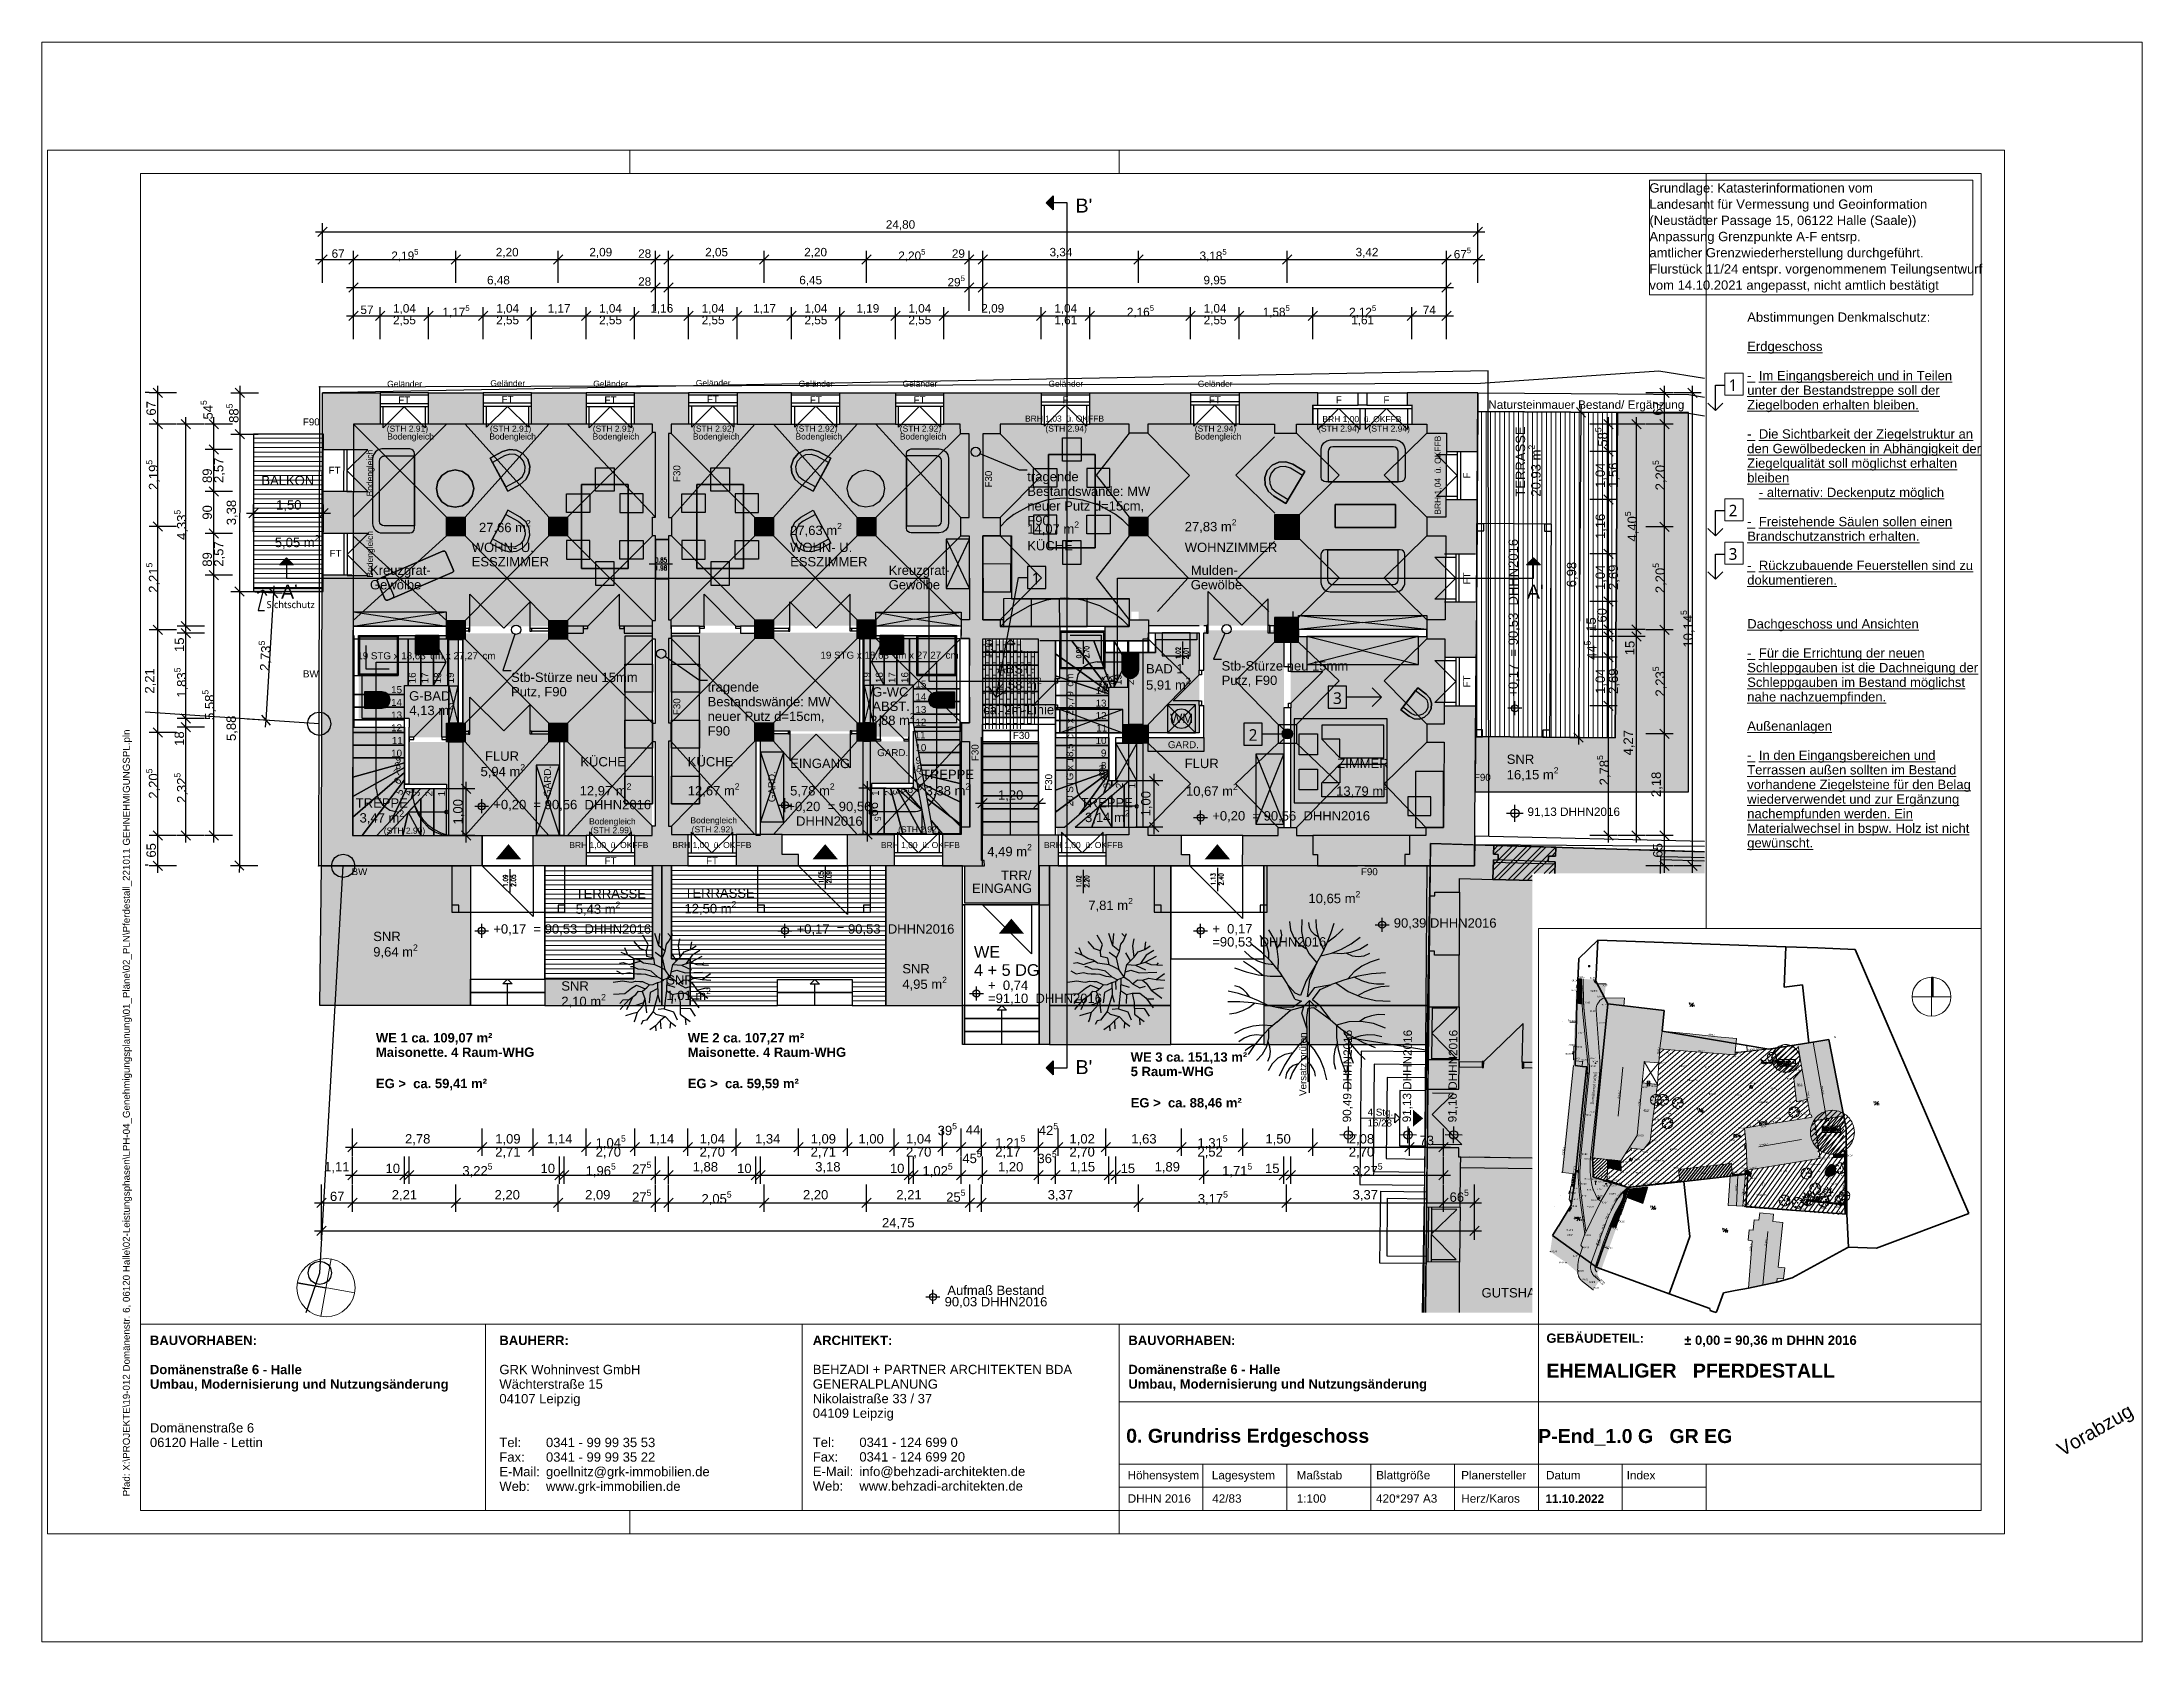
# Paper-space layout 'Layout1' of a CAD drawing. Header units: centimetres. Extents: x 1.05 to 9.45, y 0.8 to 7.2.
# The model-space entities are those that its viewports show. They can reach past a viewport. Long polylines and large blocks are cut down to what shows.
import ezdxf
from ezdxf.xclip import XClip

# ---------------------------------------------------------------- set-up
doc = ezdxf.new("R2010")
doc.units = ezdxf.units.CM
doc.header["$MEASUREMENT"] = 0
doc.header["$XCLIPFRAME"] = 0
for name, pattern in [('802', [75, 50, -25]), ('812', [75, 50, -25]), ('822', [75, 50, -25]), ('9948', [75, 50, -25]), ('9954', [75, 50, -25]), ('ACAD_ISO02W100', [0.42, 0.12, -0.3]), ('Doppelstrichlinie', [1.09361107349396, 0.529166650772095, -0.211666655540466, 0.14111111164093, -0.211666655540469]), ('Punktlinie_ eng', [0.025, 0, -0.025]), ('Strichlinie_ eng', [0.22999999999999998, 0.15, -0.08]), ('Strichlinie_ lang', [1.0583333015441903, 0.6349999904632571, -0.4233333110809331]), ('Strichpunktlinie', [0.670277762413025, 0.352777767181396, -0.176388883590699, 0, -0.14111111164093])]:
    doc.linetypes.add(name, pattern=pattern)
for name, color, linetype in [('A-Bemaßung 1_100', 7, 'Continuous'), ('A-Bäume Pflanzen.Neu', 7, 'Continuous'), ('A-Dach', 7, 'Continuous'), ('A-Decken Roh', 7, 'Continuous'), ('A-Etiketten', 7, 'Continuous'), ('A-Fenster Türen', 7, 'Continuous'), ('A-Lageplan', 7, 'Continuous'), ('A-Möblierung', 7, 'Continuous'), ('A-Räume NEU.Neu', 7, 'Continuous'), ('A-Schnittlinien.Marker', 7, 'Continuous'), ('A-Schraffuren', 7, 'Continuous'), ('A-Text', 7, 'Continuous'), ('A-Treppen', 7, 'Continuous'), ('A-Wand Aussen', 7, 'Continuous'), ('A-Wand Innen', 7, 'Continuous'), ('A_LAYOUT_BLATTRAND', 7, 'Continuous'), ('A_WAND', 7, 'Continuous'), ('AB-01_Lageplan_1_0', 7, 'Continuous'), ('AB-01_Lageplan_1_Ebene 2000', 7, 'Continuous'), ('AB-01_Lageplan_1_Ebene 3000', 7, 'Continuous'), ('AB-01_Lageplan_1_Ebene 4000', 7, 'Continuous'), ('AB-01_Lageplan_1_Ebene 500', 7, 'Continuous'), ('AB-01_Lageplan_1_Ebene 510', 7, 'Continuous'), ('AB-01_Lageplan_1_Ebene 7000', 7, 'Continuous'), ('AB-01_Lageplan_1_Ebene 7340', 7, 'Continuous'), ('AB-01_Lageplan_1_Ebene 7350', 7, 'Continuous'), ('AB-01_Lageplan_1_Ebene 8000', 7, 'Continuous'), ('AB-01_Lageplan_1_Ebene 8001', 7, 'Continuous'), ('AB-01_Lageplan_1_Ebene 805', 7, 'Continuous'), ('Dach', 7, 'Continuous'), ('Ebene 510', 7, 'Continuous'), ('Ebene 8001', 7, 'Continuous'), ('Ebene 805', 7, 'Continuous'), ('FENSTERRAHMEN', 7, 'Continuous'), ('FENSTERÖFFNUNG', 7, 'Continuous'), ('Layout-Plankopf.Layout', 7, 'Continuous'), ('Layout-Zeichnung.Layout', 7, 'Continuous'), ('Neubau_A-Balkon.Neu', 7, 'Continuous'), ('Neubau_A-Bemaßung 1_100', 7, 'Continuous'), ('Neubau_A-Decken Aufbau', 7, 'Continuous'), ('Neubau_A-Etiketten', 7, 'Continuous'), ('Neubau_A-Fenster Türen', 7, 'Continuous'), ('Neubau_A-Fenster Türen Schraffur', 7, 'Continuous'), ('Neubau_A-Geländer', 7, 'Continuous'), ('Neubau_A-Lageplan', 7, 'Continuous'), ('Neubau_A-Räume NEU.Neu', 7, 'Continuous'), ('Neubau_A-Schraffuren', 7, 'Continuous'), ('Neubau_A-Text', 7, 'Continuous'), ('Neubau_A-Treppen', 7, 'Continuous'), ('Neubau_A-Wand Aussen', 7, 'Continuous'), ('Neubau_A-Wand Innen', 7, 'Continuous'), ('Neubau_Ansicht', 7, 'Continuous'), ('Neubau_FENSTERRAHMEN', 7, 'Continuous'), ('Neubau_FENSTERÖFFNUNG', 7, 'Continuous'), ('Neubau_TÜR', 7, 'Continuous'), ('Neubau_Wand', 7, 'Continuous'), ('Stütze', 7, 'Continuous'), ('Treppe_Rampe', 7, 'Continuous'), ('TÜR', 7, 'Continuous'), ('TÜRBEMAßUNG', 7, 'Continuous'), ('Unterzug', 7, 'Continuous'), ('Wand', 7, 'Continuous')]:
    doc.layers.add(name, color=color, linetype=linetype)
doc.styles.add('ERSTELLTER_STIL_1', font='')
doc.styles.add('ERSTELLTER_STIL_2', font='Simplex.shx')
doc.styles.add('ERSTELLTER_STIL_3', font='')
doc.styles.add('ERSTELLTER_STIL_4', font='')
doc.styles.add('ERSTELLTER_STIL_5', font='')
doc.styles.add('ERSTELLTER_STIL_6', font='RomanS.shx')
doc.styles.get('ERSTELLTER_STIL_1').set_extended_font_data('Arial Narrow')
doc.styles.get('ERSTELLTER_STIL_3').set_extended_font_data('Arial')
doc.styles.get('ERSTELLTER_STIL_4').set_extended_font_data('Arial', bold=True)
doc.styles.get('ERSTELLTER_STIL_5').set_extended_font_data('Malgun Gothic Semilight')
doc.dimstyles.new('ERSTELLTER_STIL__1', dxfattribs={"dimtxt": 0.18, "dimasz": 0.304, "dimexe": 0.18, "dimexo": 0.0625, "dimgap": 0, "dimtad": 0, "dimtih": 1, "dimtoh": 1, "dimdec": 4, "dimzin": 0, "dimdsep": 46, "dimcen": 0.09, "dimadec": 0, "dimazin": 0, "dimtfac": 1, "dimtdec": 4, "dimtmove": 0, "dimatfit": 3, "dimldrblk": 'ARROWHEAD_8', "dimfxl": 1, "dimtolj": 1, "dimtzin": 0, "dimarcsym": 0})
pattern_1 = [(44.99999999999997, (5.879295221465711, 14.23450187050399), (-0.1590990257669731, 0.1590990257669733), []), (44.99999999999997, (5.82626221287672, 14.28753487909298), (-0.1590990257669731, 0.1590990257669733), [])]

psp = doc.layouts.get("Layout1")

msp = doc.modelspace()

# ---------------------------------------------------------------- texts
at = {"layer": 'A-Etiketten', "color": 7, "linetype": 'Continuous', "lineweight": 13, "char_height": 0.25, "attachment_point": 4, "style": 'ERSTELLTER_STIL_5'}
for s, insert in [('\\A1;{\\pql;\\fMalgun Gothic Semilight|b0|i0|c0|p34; \\fMalgun Gothic Semilight|b0|i0|c0|p34;1\\fMalgun Gothic Semilight|b0|i0|c0|p34; }', (35.99988665319955, 24.65777697032754)), ('\\A1;{\\pql;\\fMalgun Gothic Semilight|b0|i0|c0|p34; \\fMalgun Gothic Semilight|b0|i0|c0|p34;2\\fMalgun Gothic Semilight|b0|i0|c0|p34; }', (35.99988665319955, 21.96226263438193)), ('\\A1;{\\pql;\\fMalgun Gothic Semilight|b0|i0|c0|p34; \\fMalgun Gothic Semilight|b0|i0|c0|p34;3\\fMalgun Gothic Semilight|b0|i0|c0|p34; }', (35.99988665319955, 21.03012930234794))]:
    msp.add_mtext(s, dxfattribs=dict(at, insert=insert))
at = {"layer": 'A_LAYOUT_BLATTRAND', "color": 230, "linetype": 'Continuous', "lineweight": 18, "true_color": 0xff0073, "insert": (43.09132885113966, 1.913512741129662), "char_height": 0.3, "attachment_point": 1, "rotation": 29.999999999999993, "style": 'ERSTELLTER_STIL_3'}
msp.add_mtext('\\A1;{\\pql;\\fArial|b0|i0|c0|p38;Vorabzug}', dxfattribs=at)
at = {"layer": 'Ebene 510', "color": 7, "linetype": 'Continuous', "lineweight": 13, "insert": (34.38175988612161, 26.64228316987522), "char_height": 0.2, "attachment_point": 7, "line_spacing_factor": 1.042406142857379, "style": 'ERSTELLTER_STIL_3'}
msp.add_mtext('\\A1;{\\pql;\\fArial|b0|i0|c0|p38;Grundlage: Katasterinformationen vom \\P\\pql;\\fArial|b0|i0|c0|p38;Landesamt für Vermessung und Geoinformation\\P\\pql;\\fArial|b0|i0|c0|p38;(Neustädter Passage 15, 06122 Halle (Saale))\\P\\pql;\\fArial|b0|i0|c0|p38;Anpassung Grenzpunkte A-F entsrp. \\P\\pql;\\fArial|b0|i0|c0|p38;amtlicher Grenzwiederherstellung durchgeführt. \\P\\pql;\\fArial|b0|i0|c0|p38;Flurstück 11/24 entspr. vorgenommenem Teilungsentwurf\\P\\pql;\\fArial|b0|i0|c0|p38;vom 14.10.2021 angepasst, nicht amtlich bestätigt}', dxfattribs=at)
at = {"layer": 'Layout-Plankopf.Layout', "color": 7, "linetype": 'Continuous', "lineweight": 13, "insert": (36.48171642318025, 26.2152368993243), "char_height": 0.1999999999999999, "width": 5.004356253745411, "attachment_point": 1, "line_spacing_factor": 0.9400696937802816, "style": 'ERSTELLTER_STIL_3'}
msp.add_mtext('\\A1;{\\pql;\\fArial|b0|i0|c0|p38;Abstimmungen Denkmalschutz:\\P\\pql;\\fArial|b0|i0|c0|p38;\\P\\pql;\\fArial|b0|i0|c0|p38;\\L\\LErdgeschoss\\P\\pql;\\fArial|b0|i0|c0|p38;\\P\\pql;\\pt0.25;\\fArial|b0|i0|c0|p38;- ^IIm Eingangsbereich und in Teilen unter der Bestandstreppe soll der Ziegelboden erhalten bleiben.\\P\\pql;\\pt0.25;\\fArial|b0|i0|c0|p38;\\P\\pql;\\pt0.25;\\fArial|b0|i0|c0|p38;- ^IDie Sichtbarkeit der Ziegelstruktur an den Gewölbedecken in Abhängigkeit der Ziegelqualität soll möglichst erhalten bleiben\\P\\pql;\\pt0.25;\\fArial|b0|i0|c0|p38;^I- alternativ: Deckenputz möglich\\P\\pql;\\pt0.25;\\fArial|b0|i0|c0|p38;\\P\\pql;\\pt0.25;\\fArial|b0|i0|c0|p38;- ^IFreistehende Säulen sollen einen Brandschutzanstrich erhalten.\\P\\pql;\\pt0.25;\\fArial|b0|i0|c0|p38;\\P\\pql;\\pt0.25;\\fArial|b0|i0|c0|p38;- ^I\\fArial|b0|i0|c0|p38;Rückzubauende\\fArial|b0|i0|c0|p38; Feuerstellen sind zu dokumentieren.\\P\\pql;\\pt0.25;\\fArial|b0|i0|c0|p38;\\P\\pql;\\pt0.25;\\fArial|b0|i0|c0|p38;\\P\\pql;\\pt0.25;\\fArial|b0|i0|c0|p38;\\L\\LDachgeschoss und Ansichten\\P\\pql;\\pt0.25;\\fArial|b0|i0|c0|p38;\\P\\pql;\\pt0.25;\\fArial|b0|i0|c0|p38;- ^IFür die Errichtung der neuen Schleppgauben ist die Dachneigung der Schleppgauben im Bestand möglichst nahe nachzuempfinden.\\P\\pql;\\pt0.25;\\fArial|b0|i0|c0|p38;\\P\\pql;\\pt0.25;\\fArial|b0|i0|c0|p38;\\L\\LAußenanlagen\\P\\pql;\\pt0.25;\\fArial|b0|i0|c0|p38;\\P\\pql;\\pt0.25;\\fArial|b0|i0|c0|p38;- ^IIn den Eingangsbereichen und Terrassen außen sollten im Bestand vorhandene Ziegelsteine für den Belag wiederverwendet und zur Ergänzung nachempfunden werden. Ein Materialwechsel in bspw. Holz ist nicht gewünscht.}', dxfattribs=at)
at = {"layer": 'Layout-Plankopf.Layout', "color": 7, "linetype": 'Continuous', "lineweight": 13, "insert": (1.618629197075865, 0.807142944635092), "char_height": 0.15, "attachment_point": 1, "rotation": 90, "style": 'ERSTELLTER_STIL_3'}
msp.add_mtext('\\A1;{\\pql;\\fArial|b0|i0|c0|p38;Pfad: \\fArial|b0|i0|c0|p38;X:\\\\PROJEKTE\\\\19-012 Domänenstr. 6, 06120 Halle\\\\02-Leistungsphasen\\\\LPH-04_Genehmigungsplanung\\\\01_Pläne\\\\02_PLN\\\\Pferdestall_221011 GEHNEHMIGUNGSPL.pln}', dxfattribs=at)
at = {"layer": 'Layout-Plankopf.Layout', "color": 7, "linetype": 'Continuous', "lineweight": 13, "attachment_point": 1, "style": 'ERSTELLTER_STIL_4'}
for s, insert, char_height, line_spacing_factor in [('\\A1;{\\pql;\\fArial|b1|i0|c0|p38;BAUVORHABEN:\\P\\pql;\\fArial|b1|i0|c0|p38;\\P\\pql;\\fArial|b1|i0|c0|p38;Domänenstraße 6 - Halle\\P\\pql;\\fArial|b1|i0|c0|p38;Umbau, Modernisierung und Nutzungsänderung\\P\\pql;\\fArial|b1|i0|c0|p38;\\P\\pql;\\fArial|b1|i0|c0|p38;\\P\\pql;\\fArial|b0|i0|c0|p38;Domänenstraße 6\\P\\pql;\\fArial|b0|i0|c0|p38;06120\\fArial|b0|i0|c0|p38; \\fArial|b0|i0|c0|p38;Halle - Lettin}', (2.200019842815045, 4.254285113567354), 0.2, 0.9385497740167167), ('\\A1;{\\pql;\\fArial|b1|i0|c0|p38;BAUHERR\\fArial|b1|i0|c0|p38;:\\P\\pql;\\fArial|b1|i0|c0|p38;\\P\\pql;\\fArial|b0|i0|c0|p38;GRK Wohninvest GmbH\\P\\pql;\\fArial|b0|i0|c0|p38;Wächterstraße 15\\P\\pql;\\fArial|b0|i0|c0|p38;04107\\fArial|b0|i0|c0|p38; \\fArial|b0|i0|c0|p38;Leipzig\\P\\pql;\\fArial|b0|i0|c0|p38;\\P\\pql;\\fArial|b0|i0|c0|p38;\\P\\pql;\\pt1;\\fArial|b0|i0|c0|p38;Tel: ^I\\fArial|b0|i0|c0|p38;0341 - 99 99 35 53\\P\\pql;\\pt1;\\fArial|b0|i0|c0|p38;Fax: ^I\\fArial|b0|i0|c0|p38;0341 - 99 99 35 22\\fArial|b0|i0|c0|p38; \\P\\pql;\\pt1;\\fArial|b0|i0|c0|p38;E-Mail: ^I\\fArial|b0|i0|c0|p38;goellnitz@grk-immobilien.de\\P\\pql;\\pt1;\\fArial|b0|i0|c0|p38;Web:^I\\fArial|b0|i0|c0|p38;www.grk-immobilien.de}', (9.700011119519054, 4.25428571428571), 0.1999999999999998, 0.9390259171153124), ('\\A1;{\\pql;\\fArial|b1|i0|c0|p38;ARCHITEKT:\\P\\pql;\\fArial|b1|i0|c0|p38;\\P\\pql;\\fArial|b0|i0|c0|p38;BEHZADI + PARTNER ARCHITEKTEN BDA\\P\\pql;\\fArial|b0|i0|c0|p38;GENERALPLANUNG\\P\\pql;\\fArial|b0|i0|c0|p38;Nikolaistraße 33 / 37\\P\\pql;\\fArial|b0|i0|c0|p38;04109\\fArial|b0|i0|c0|p38; \\fArial|b0|i0|c0|p38;Leipzig\\P\\pql;\\fArial|b0|i0|c0|p38;\\P\\pql;\\pt1;\\fArial|b0|i0|c0|p38;Tel: ^I\\fArial|b0|i0|c0|p38;0341 - 124 699 0\\P\\pql;\\pt1;\\fArial|b0|i0|c0|p38;Fax: ^I\\fArial|b0|i0|c0|p38;0341 - 124 699 20\\P\\pql;\\pt1;\\fArial|b0|i0|c0|p38;E-Mail: ^I\\fArial|b0|i0|c0|p38;info@behzadi-architekten.de\\P\\pql;\\pt1;\\fArial|b0|i0|c0|p38;Web: ^I\\fArial|b0|i0|c0|p38;www.behzadi-architekten.de}', (16.42614158321986, 4.254285714285709), 0.2, 0.9374446055460364), ('\\A1;{\\pql;\\fArial|b1|i0|c0|p38;BAUVORHABEN:\\P\\pql;\\fArial|b1|i0|c0|p38;\\P\\pql;\\fArial|b1|i0|c0|p38;Domänenstraße 6 - Halle\\P\\pql;\\fArial|b1|i0|c0|p38;Umbau, Modernisierung und Nutzungsänderung}', (23.19999887321861, 4.254285113567354), 0.2, 0.9358728574183524), ('\\A1;{\\pql;\\fArial|b1|i0|c0|p38;GEBÄUDETEIL:\\P\\pql;\\fArial|b1|i0|c0|p38;\\P\\pql;\\fArial|b1|i0|c0|p38;\\H1.500000x;EHEMALIGER   \\fArial|b1|i0|c0|p38;PFERDESTALL}', (32.1715206460612, 4.301005113567354), 0.2, 0.9677075143898964)]:
    msp.add_mtext(s, dxfattribs=dict(at, insert=insert, char_height=char_height, line_spacing_factor=line_spacing_factor))
at = {"layer": 'Layout-Plankopf.Layout', "color": 7, "linetype": 'Continuous', "lineweight": 13}
for s, insert, char_height, attachment_point, style in [('\\A1;{\\pqc;\\fArial|b1|i0|c0|p38;± 0,00 = \\fArial|b1|i0|c0|p38;90,36\\fArial|b1|i0|c0|p38; m \\fArial|b1|i0|c0|p38;DHHN 2016}', (36.98042192304015, 4.012451613069614), 0.2, 8, 'ERSTELLTER_STIL_4'), ('\\A1;{\\pqc;\\fArial|b1|i0|c0|p38;0.\\fArial|b1|i0|c0|p38; \\fArial|b1|i0|c0|p38;Grundriss Erdgeschoss}', (25.76045887321861, 1.864080790102932), 0.3, 8, 'ERSTELLTER_STIL_4'), ('\\A1;{\\pqc;\\fArial|b1|i0|c0|p38;P-End_1.0 G\\fArial|b1|i0|c0|p38; \\fArial|b1|i0|c0|p38; \\fArial|b1|i0|c0|p38; \\fArial|b1|i0|c0|p38;GR EG\\fArial|b1|i0|c0|p38; }', (34.0780356460612, 2.250686504388646), 0.3, 2, 'ERSTELLTER_STIL_4'), ('\\A1;{\\pqc;\\fArial|b0|i0|c0|p38;Höhensystem}', (23.95126887321861, 1.234366635981832), 0.18, 5, 'ERSTELLTER_STIL_3'), ('\\A1;{\\pqc;\\fArial|b0|i0|c0|p38;Maßstab}', (27.29942737932516, 1.258805493124689), 0.18, 5, 'ERSTELLTER_STIL_3'), ('\\A1;{\\pqc;\\fArial|b0|i0|c0|p38;Blattgröße}', (29.098436817799, 1.234366245432994), 0.18, 5, 'ERSTELLTER_STIL_3'), ('\\A1;{\\pqc;\\fArial|b0|i0|c0|p38;Planersteller}', (31.04066118467922, 1.258867224842655), 0.18, 5, 'ERSTELLTER_STIL_3'), ('\\A1;{\\pqc;\\fArial|b0|i0|c0|p38;Index}', (34.20284529527492, 1.258866595516442), 0.18, 5, 'ERSTELLTER_STIL_3'), ('\\A1;{\\pqc;\\fArial|b0|i0|c0|p38; Lagesystem}', (25.6331161031942, 1.234366635981832), 0.18, 5, 'ERSTELLTER_STIL_3'), ('\\A1;{\\pqc;\\fArial|b0|i0|c0|p38;Datum}', (32.53440114606121, 1.258866816861566), 0.18, 5, 'ERSTELLTER_STIL_3'), ('\\A1;{\\pqc;\\fArial|b0|i0|c0|p38;DHHN 2016}', (23.86322387321861, 0.758805214056867), 0.18, 5, 'ERSTELLTER_STIL_3'), ('\\A1;{\\pqc;\\fArial|b0|i0|c0|p38; 42/83}', (25.2784601031942, 0.758743499771153), 0.18, 5, 'ERSTELLTER_STIL_3'), ('\\A1;{\\pqc;\\fArial|b0|i0|c0|p38;1:100}', (27.12745037932516, 0.7588052140568673), 0.18, 5, 'ERSTELLTER_STIL_3'), ('\\A1;{\\pqc;\\fArial|b0|i0|c0|p38;420*297 A3}', (29.172496817799, 0.758743285714284), 0.18, 5, 'ERSTELLTER_STIL_3'), ('\\A1;{\\pqc;\\fArial|b0|i0|c0|p38;Herz\\fArial|b0|i0|c0|p38;/Karos}', (30.97318788391151, 0.7588047072088476), 0.18, 5, 'ERSTELLTER_STIL_3'), ('\\A1;{\\pqc;\\fArial|b1|i0|c0|p38;11.10\\fArial|b1|i0|c0|p38;.2022}', (32.78043631590354, 0.7553907018665857), 0.1800000000000002, 5, 'ERSTELLTER_STIL_4')]:
    msp.add_mtext(s, dxfattribs=dict(at, insert=insert, char_height=char_height, attachment_point=attachment_point, style=style))

# ---------------------------------------------------------------- blocks, each defined once
blk = doc.blocks.new('Zeichnung_1_1', base_point=(36.74530629999024, 8.74832333331868))
at = {"layer": 'AB-01_Lageplan_1_0', "linetype": 'Continuous', "lineweight": 0, "true_color": 0x000000}
blk.add_hatch(color=18, dxfattribs=at).paths.add_polyline_path([(40.47094648196427, 11.52876308957076), (40.47094648196427, 11.94611696078702), (40.43641362313508, 11.94611696081793), (40.43641362313508, 11.52876308957076)])
at = {"layer": 'AB-01_Lageplan_1_Ebene 2000', "linetype": 'Continuous', "lineweight": 18, "true_color": 0x0099e6}
blk.add_hatch(color=142, dxfattribs=at).paths.add_polyline_path([(33.29860739998836, 7.223935133336212, 0.9999999999999998), (33.29860739998836, 7.190601800002838, 0.9999999999999998)])
at = {"layer": 'AB-01_Lageplan_1_Ebene 7000', "linetype": 'Continuous', "lineweight": 18, "true_color": 0x00a800}
for points in [[(34.52210046666693, 9.325866866663901, 0.9999999999999998), (34.52210046666693, 9.302533533355373, 0.9999999999999998)], [(34.67537573332926, 9.32619426665795, 0.9999999999999998), (34.67537573332926, 9.302860933349422, 0.9999999999999998)], [(34.99329679998588, 9.260267733341365, 0.9999999999999998), (34.99329679998588, 9.236934400032837, 0.9999999999999998)], [(37.48916499998742, 9.065647533342869, 0.9999999999999998), (37.48916499998742, 9.04231420003434, 0.9999999999999998)], [(34.76775226666611, 8.828273933312047, 0.9999999999999998), (34.76775226666611, 8.804940600003519, 0.9999999999999998)], [(37.75293633334655, 7.749375666671198, 0.9999999999999998), (37.75293633334655, 7.72604233336267, 0.9999999999999998)], [(38.48084466667565, 7.858627000009832, 0.9999999999999998), (38.48084466667565, 7.835293666701304, 0.9999999999999998)], [(33.91476960001221, 7.381921866653584), (33.9167071999892, 7.38730366663951), (33.90797353336303, 7.390798933300501), (33.92744913336223, 7.43946299999294, 0.058882007324), (33.80104273333231, 7.326742066684488), (33.83534646666639, 7.300748933348444), (33.8212307333233, 7.219802133297648), (33.85250713333825, 7.20898059997026)], [(37.77957160000085, 7.241063666709379, 0.9999999999999998), (37.77957160000085, 7.229396999993298, 0.9999999999999998)], [(37.94173386667268, 7.423126133338442, 0.9999999999999998), (37.94173386667268, 7.399792800029914, 0.9999999999999998)], [(37.97946226664237, 7.232963133348135, 0.9999999999999998), (37.97946226664237, 7.221296466632054, 0.9999999999999998)], [(38.20664186669234, 7.334222466678141, 0.9999999999999998), (38.20664186669234, 7.322555799961705, 0.9999999999999998)], [(38.56749453332604, 7.26940339995501, 0.9999999999999998), (38.56749453332604, 7.246070066646481, 0.9999999999999998)], [(33.64766106666721, 6.893173866650315), (33.7182968666685, 6.871595733295521), (33.73818606665075, 6.9228572666578), (33.74591133332849, 6.91985986666701), (33.81156566663677, 7.096730933331585), (33.77100286669119, 7.108944333338129)], [(37.28208473336281, 7.167884933321033, 0.9999999999999998), (37.28208473336281, 7.144551600012505, 0.9999999999999998)], [(37.56460920000144, 7.11607506665679, 0.9999999999999998), (37.56460920000144, 7.092741733348262, 0.9999999999999998)], [(37.788928999991, 7.17078526665098, 0.9999999999999998), (37.788928999991, 7.147451933342452, 0.9999999999999998)], [(38.12542946666824, 7.146360999960066, 0.9999999999999998), (38.12542946666824, 7.123027666651537, 0.9999999999999998)], [(38.48702780001183, 7.18325866665026, 0.9999999999999998), (38.48702780001183, 7.159925333341732, 0.9999999999999998)], [(33.21898346666572, 5.731465200017638, 0.3590211665562366), (33.26026326665357, 5.623478133349024), (33.35383906667779, 5.686390133319463), (33.24343926669755, 5.726899999994472), (33.55916593334669, 6.607146666689089), (33.52852159998392, 6.606426533305054), (33.39689913335277, 6.260794666651037)]]:
    blk.add_hatch(color=94, dxfattribs=at).paths.add_polyline_path(points)
at = {"layer": 'AB-01_Lageplan_1_Ebene 7350', "linetype": 'Continuous', "lineweight": 18, "true_color": 0x89cdcd}
blk.add_hatch(color=133, dxfattribs=at).paths.add_polyline_path([(38.20727993335922, 7.869615933354623, 0.113733471122), (38.15568079997185, 7.768228266629861, 0.279248729875), (38.18209600000664, 7.691868266642742, 0.246020632022), (38.25285313333424, 7.676737466633909, 0.257548011116), (38.36606613334616, 7.759712866686996, 0.211586649101), (38.36808540000618, 7.877390533306538, 0.137120920442), (38.34283233333728, 7.910769933331351, 0.271579985038), (38.26474366665202, 7.920202333349379, 0.075997048143)])
at = {"layer": 'AB-01_Lageplan_1_Ebene 8000', "linetype": 'Continuous', "lineweight": 18, "true_color": 0xcdbe89}
for points in [[(32.83702600001384, 11.6386580666461), (32.82638459999454, 11.38756233335129), (32.93776653333573, 11.37153619999011), (32.9248258000149, 11.90974406667635), (32.85325033334736, 11.91306633333937), (32.84992633330646, 11.91331626666674), (32.84727759999875, 11.87808546665394)], [(38.47545906801102, 8.15457459973139), (38.33481973334223, 8.136734199206686), (38.34225180104695, 8.068013199970991), (38.48025793426082, 8.079811865705366), (38.56626300189987, 8.090596667732441), (38.59365766668397, 8.092399131437844), (38.58976186823426, 8.151609068543308), (38.56269306502327, 8.149201065171141)], [(36.55358960000505, 7.670299066658614), (36.57490946668211, 7.742538599973514), (36.48321793333018, 7.807433333303137), (36.44029939999527, 7.758434266652258), (36.45197053333469, 7.748355399996853)], [(33.31259693334836, 5.441158666641143), (33.26026326665357, 5.623478133349024, -0.3590211666029999), (33.21898346666572, 5.731465200017638), (33.39689913335277, 6.260794666651037), (33.52852159998392, 6.606426533305054), (33.64766106666721, 6.893173866650315), (33.77100286669119, 7.108944333338129), (33.8212307333233, 7.219802133297648), (33.83534646666639, 7.300748933348444), (33.80104273333231, 7.326742066684488, 0.048101350208), (33.67718526664198, 7.156443000019407, 0.021247988138), (33.56579733334826, 6.947708533325069, 0.022277052459), (33.43642959997375, 6.644396999968193), (33.31168759998277, 6.311587533348017), (33.14288253336244, 5.836714999992054, 0.128788375616), (33.12026139999773, 5.701023999967347, 0.157381524477), (33.18568959998913, 5.547632400001845)], [(33.84390886667212, 7.185097800002182), (33.85250713333825, 7.20898059997026), (33.8212307333233, 7.219802133297648), (33.77100286669119, 7.108944333338129), (33.81156566663677, 7.096730933331585), (33.81844640000757, 7.115268066642954)], [(33.66316646665659, 6.571150333303421), (33.76137120002589, 6.854883066682404), (33.7182968666685, 6.871595733295521), (33.64766106666721, 6.893173866650315), (33.52852159998392, 6.606426533305054), (33.55916593334669, 6.607146666689089)]]:
    blk.add_hatch(color=43, dxfattribs=at).paths.add_polyline_path(points)
at = {"layer": 'AB-01_Lageplan_1_Ebene 8000', "linetype": 'Continuous', "lineweight": 18, "true_color": 0xffeba8}
blk.add_hatch(color=41, dxfattribs=at).paths.add_polyline_path([(33.17609099999395, 5.237380133314317), (33.31259693334836, 5.441158666641143), (33.18568959998913, 5.547632400001845, -0.157381524477), (33.12026139999773, 5.701023999967347, -0.128788375616), (33.14288253336244, 5.836714999992054), (33.31168759998277, 6.311587533348017), (33.43642959997375, 6.644396999968193, -0.022277052459), (33.56579733334826, 6.947708533325069, -0.021247988138), (33.67718526664198, 7.156443000019407, -0.048101350208), (33.80104273333231, 7.326742066684488, -0.058882007324), (33.92744913336223, 7.43946299999294), (33.58206133332438, 7.565311266661467), (33.5639226000044, 7.515767999980127), (33.34157619996958, 7.139373666662152), (33.27423206666182, 7.175258800008066), (33.17791139997865, 7.393073733330624, -0.05256203959), (33.14327346669224, 7.500712733336456), (33.12603126664051, 7.624406533308913, -0.062141482822), (33.12013559998661, 8.076218466640128), (33.22435813334188, 9.0167460666283), (33.28734679997289, 9.61510979998188), (33.31188986666831, 9.866123466683518, 0.04115886591), (33.3153127333059, 10.13891286663053), (33.23847520002801, 11.23914513332735, -0.174428018174), (33.29320953332235, 11.41502420001288, -0.14582904836), (33.41838426663557, 11.50707826663364), (33.44763133332478, 11.80257086666252), (33.30580819999511, 11.80522193330588, -0.137828169697), (33.23532653332073, 11.82080940001277, -0.239808972247), (33.19180033330191, 11.8990069333396), (32.95783619997721, 11.91077093332353), (32.9248258000149, 11.90974406667635), (32.93776653333573, 11.37153619999011, 0.013722730797), (32.9486296666694, 11.22514039997568), (33.05596126664767, 10.17144566668158, 0.013004055053), (33.06104146669639, 10.05353313329884, -0.042710451748), (33.05827546665156, 9.883904533329966), (32.87845453333453, 8.120357800019917), (32.8602722000241, 7.838721466678677, 0.031237528669), (32.86195700000078, 7.518780000004454, 0.015406491371), (32.8918568666932, 7.216306933319316), (32.99320593332595, 6.437105666653053), (32.91193046668255, 6.1996902000093), (32.9485301999906, 6.149887266686349), (32.88618366667713, 5.974941799969357, 0.095335322341), (32.84552373332623, 5.606114133316708, 0.208853066122), (32.94614959997766, 5.418403733328602)])
at = {"layer": 'AB-01_Lageplan_1_Ebene 8000', "linetype": 'Continuous', "lineweight": 18, "true_color": 0xe6e699}
for points in [[(32.99320593332595, 6.437105666653053), (32.8918568666932, 7.216306933319316, -0.015406491371), (32.86195700000078, 7.518780000004454, -0.031237528669), (32.8602722000241, 7.838721466678677), (32.87845453333453, 8.120357800019917), (33.05827546665156, 9.883904533329966, 0.042710451748), (33.06104146669639, 10.05353313329884, -0.013004055053), (33.05596126664767, 10.17144566668158), (32.9486296666694, 11.22514039997568, -0.013722730797), (32.93776653333573, 11.37153619999011), (32.82638459999454, 11.38756233335129), (32.80100853330481, 10.46670773332891), (32.75780100001988, 10.46789839999711), (32.74964186666232, 10.17181926667021), (32.79248560001768, 10.17038659999087), (32.79192606669241, 10.15365393334946), (32.94826579999501, 10.13713839997194), (32.93736953330857, 10.03399186667621), (33.03275446667371, 10.02565739998537), (32.7917920666966, 7.730684199984594), (32.78359626667289, 7.636916733340015), (32.77392466669617, 7.560696199964311), (32.76192979997994, 7.454488066639441), (32.69859100001895, 7.460693933311546), (32.66075513330939, 7.169971266630525), (32.72119639999254, 7.150294399999879), (32.70532593335034, 7.059153333299761), (32.43256593333257, 6.60173333330043), (32.42549259996998, 6.606493333347884), (32.40622593331182, 6.579260000021136), (32.30331260002224, 6.404279999987139), (32.25333333331193, 6.059362266640633), (32.59218913334436, 5.823599466674878), (32.84552373332623, 5.606114133316708), (32.84282800001748, 5.65391780000759), (32.84245293331978, 5.700387933346817), (32.84432993331627, 5.746504866635504), (32.84827253333304, 5.792466133329554), (32.85490113334433, 5.841270199970338), (32.86395573335739, 5.889486533334675), (32.87509066666487, 5.936451933339981), (32.8888355333266, 5.982398733303639), (32.9485301999906, 6.149887266686349), (32.91193046668255, 6.1996902000093)], [(33.34157619996958, 7.139373666662152), (33.5639226000044, 7.515767999980127), (33.51442826668745, 7.534264466656637), (33.51823766665234, 7.544457199976761), (33.46580319999752, 7.56405380001226), (33.462057800023, 7.55403220000943), (33.41356920002987, 7.572388933343887), (33.41686313331458, 7.581089733347923), (33.2280600666909, 7.651295199983465), (33.22016646668651, 7.654352533313968), (33.21670213334613, 7.645408133348752), (33.16706393335345, 7.664633866641068), (33.1663763999849, 7.717672266680253), (33.17601859997055, 7.717797266685266), (33.17004053331018, 8.068861733308095), (33.15944113333096, 8.069978333319838), (33.25345733332483, 9.01191566666526), (33.35757286665668, 10.06104879999476), (33.48754293334082, 11.36904633330147), (33.41838426663557, 11.50707826663364, 0.14582904836), (33.29320953332235, 11.41502420001288, 0.174428018174), (33.23847520002801, 11.23914513332735), (33.3153127333059, 10.13891286663053, -0.04115886591), (33.31188986666831, 9.866123466683518), (33.28734679997289, 9.61510979998188), (33.22435813334188, 9.0167460666283), (33.12013559998661, 8.076218466640128, 0.062141482822), (33.12603126664051, 7.624406533308913), (33.14327346669224, 7.500712733336456, 0.05256203959), (33.17791139997865, 7.393073733330624), (33.27423206666182, 7.175258800008066)]]:
    blk.add_hatch(color=41, dxfattribs=at).paths.add_polyline_path(points)
at = {"layer": 'AB-01_Lageplan_1_Ebene 8000', "linetype": 'Continuous', "lineweight": 0, "true_color": 0x000000}
for points in [[(37.77347253330383, 9.332111066635205), (37.65884813336378, 9.975561533302724), (37.47984779997751, 9.775626599968135), (37.53700073335651, 9.27404386667483)], [(34.55312166666324, 9.645947466659877), (34.39220853335243, 9.66461059996817), (34.39268319997026, 9.618307933328651), (34.33586459997144, 9.617725466681648), (34.33531633335178, 9.671209133347602), (34.22630086664427, 9.683788999970488), (34.11702119998949, 8.553447333344266), (33.94630006668784, 8.284250666628878), (34.2584778000198, 8.250669933352128), (34.39637726668607, 8.430949599972237), (34.44682466666222, 8.859743399973397)], [(33.77386199998682, 7.789217066633824), (33.77086813330976, 8.007625866674672), (33.57892239999352, 8.027217066653947), (33.48321199999837, 8.036809399965605), (33.48025360000975, 7.861908666658834)]]:
    blk.add_hatch(color=18, dxfattribs=at).paths.add_polyline_path(points)
at = {"layer": 'AB-01_Lageplan_1_Ebene 805', "linetype": 'Continuous', "lineweight": 13, "true_color": 0x9f9f9f}
for points in [[(32.80747073335277, 11.63991060001734), (32.75780100001988, 10.46789839999711), (32.80100853330481, 10.46670773332891), (32.82638459999454, 11.38756233335129), (32.83702600001384, 11.6386580666461)], [(34.27010273330246, 10.1368656000055), (34.58732133332987, 10.1111661999731), (34.61453913331383, 10.48141033332115), (34.65330593330513, 10.79254666665505), (34.69786593335691, 11.23632000001109), (33.83102593334115, 11.33566666667001), (33.8501525999888, 11.50107333330403), (33.41838426663557, 11.50707826663364), (33.48754293334082, 11.36904633330147), (33.35757286665668, 10.06104879999476), (33.25345733332483, 9.01191566666526), (33.15944113333096, 8.069978333319838), (33.29991720001253, 8.055179733341689), (33.57892239999352, 8.027217066653947), (33.77086813330976, 8.007625866674672), (34.11702119998949, 8.553447333344266)], [(35.84638593332556, 10.67194666663127), (35.24747260000893, 10.73207333335588), (34.65330593330513, 10.79254666665505), (34.61453913331383, 10.48141033332115), (34.60915599998415, 10.4081833333332), (35.02440666667219, 10.37417526666644), (36.22175553334586, 10.2812904000217), (36.25015926664403, 10.6314266666704)], [(37.04992653335459, 8.812832466630383), (36.42144026668461, 8.706722799992406), (36.45704579998146, 8.341478333305119), (36.48321793333018, 7.807433333303137), (38.01771453332492, 8.059879533318792), (37.89643259997497, 8.86501333334131), (38.55229260001671, 8.9813466666822), (38.23299926667509, 10.61418666665083), (37.80707926668576, 10.54099333335294), (37.56596620001247, 10.50317213329741), (37.64701333330649, 10.04196033334317), (37.77035973331912, 9.349928866630464), (37.84101653334098, 8.94548699997948)], [(32.74821913334556, 10.15826860001247), (32.49658753330848, 7.761679466683091), (32.7917920666966, 7.730684199984594), (33.03275446667371, 10.02565739998537), (32.93736953330857, 10.03399186667621), (32.94826579999501, 10.13713839997194)], [(36.07425926668277, 7.044959999986843), (36.38337966668459, 7.032690599988811), (36.44484586665122, 7.722215666677456), (36.16605653333487, 7.690873533356423), (36.11369880002329, 7.684555733321474)], [(34.34619260001028, 7.445573333333754), (33.95887926667029, 7.404286666642434), (33.89888593336288, 7.216939999963756), (34.24087259998245, 7.091626666665717)], [(36.50730593333975, 5.272353333352342), (37.11825259997532, 5.404666666679958), (37.12547926665941, 5.48483333332399), (37.26319926665802, 5.472180000002779), (37.28585260000408, 5.708826666629107), (37.14863260002517, 5.722193333313541), (37.24336593330229, 6.684826666668897), (37.02760593331433, 6.704419999997668), (37.04289260002795, 6.865579999976745), (36.74955926666996, 6.893626666683161), (36.73422593330677, 6.733006666656038), (36.63222593335149, 6.742926666630566), (36.61051926667831, 6.519586666666654), (36.52227259997609, 6.528273333353951), (36.50023259997717, 6.301606666662706), (36.58847926667903, 6.292919999975055)], [(33.24343926669755, 5.726899996206924), (33.32032959739699, 5.698705728097053), (33.35368633368709, 5.685825800019728), (33.67241833966545, 6.567948066809137), (33.55916593645105, 6.607146666689089)]]:
    blk.add_hatch(color=253, dxfattribs=at).paths.add_polyline_path(points)
at = {"layer": 'AB-01_Lageplan_1_0', "color": 7, "linetype": 'Continuous', "lineweight": 13, "ltscale": 0.6666666666666666, "flags": 128}
blk.add_lwpolyline([(40.47094648196427, 11.52876308957076), (40.47094648196427, 11.94611696078702), (40.43641362313508, 11.94611696081793), (40.43641362313508, 11.52876308957076)], close=True, dxfattribs=at)
at = {"layer": 'AB-01_Lageplan_1_0', "color": 7, "linetype": 'Continuous', "lineweight": 25, "ltscale": 0.6666666666666666, "flags": 128}
blk.add_lwpolyline([(38.60737926667284, 8.699480000007396), (38.23299926667509, 10.61418666665083), (37.80707926668576, 10.54099333335294), (36.94845260002069, 10.40629333331502), (34.65330593330513, 10.79254666665505), (34.69786593335691, 11.23632000001109), (33.4887125999888, 11.37485999998269), (33.16045926665616, 8.070453333351322), (33.18185259996937, 7.658466666681817), (33.92449259999246, 7.431386666676331), (35.12051926664412, 7.564713333354688), (36.4969059333113, 7.718133333318633), (36.44911926667227, 7.018573333316169), (38.62033259998085, 6.862306666678108)], close=True, dxfattribs=at)
blk.add_lwpolyline([(38.60737926667284, 8.699480000007396), (38.23299926667509, 10.61418666665083), (37.80707926668576, 10.54099333335294), (36.94845260002069, 10.40629333331502), (34.65330593330513, 10.79254666665505), (34.69786593335691, 11.23632000001109), (33.4887125999888, 11.37485999998269), (33.16045926665616, 8.070453333351322), (33.18185259996937, 7.658466666681817), (33.92449259999246, 7.431386666676331), (35.12051926664412, 7.564713333354688), (36.4969059333113, 7.718133333318633), (36.44911926667227, 7.018573333316169), (38.62033259998085, 6.862306666678108)], close=True, dxfattribs=at)
blk.add_lwpolyline([(38.60737926667284, 8.699480000007396), (38.23299926667509, 10.61418666665083), (37.80707926668576, 10.54099333335294), (36.94845260002069, 10.40629333331502), (34.65330593330513, 10.79254666665505), (34.69786593335691, 11.23632000001109), (33.4887125999888, 11.37485999998269), (33.16045926665616, 8.070453333351322), (33.18185259996937, 7.658466666681817), (33.92449259999246, 7.431386666676331), (35.12051926664412, 7.564713333354688), (36.4969059333113, 7.718133333318633), (36.44911926667227, 7.018573333316169), (38.62033259998085, 6.862306666678108)], close=True, dxfattribs=at)
blk.add_lwpolyline([(38.15248061097982, 8.910429890022087), (38.16040799043563, 8.865317857070565), (38.23526105355697, 8.878471523531317), (38.22724033782023, 8.923690415588581)], dxfattribs=at)
at = {"layer": 'AB-01_Lageplan_1_Ebene 2000', "color": 7, "linetype": 'Continuous', "lineweight": 13, "ltscale": 0.6666666666666666}
for p, q in [((33.46131600361737, 7.520097330936224), (33.44464937926255, 7.520097330936224)), ((33.44464937926255, 7.511763951773466), (33.46131600361737, 7.511763951773466)), ((33.46131600361737, 7.503430706581402), (33.44464937926255, 7.503430706581402)), ((33.45298266664471, 7.511763999977105), (33.45298599997264, 7.511763999977105))]:
    blk.add_line(p, q, dxfattribs=at)
at = {"layer": 'AB-01_Lageplan_1_Ebene 2000', "color": 7, "linetype": 'Continuous', "lineweight": 35, "ltscale": 0.6666666666666666, "flags": 128}
blk.add_lwpolyline([(33.29860739998836, 7.223935133336212, 0.9999999999999998), (33.29860739998836, 7.190601800002838, 0.9999999999999998)], format="xyb", close=True, dxfattribs=at)
at = {"layer": 'AB-01_Lageplan_1_Ebene 2000', "color": 7, "linetype": 'Continuous', "lineweight": 13, "ltscale": 0.6666666666666666}
for radius in [0.0166666666666667, 0.0166666666666667, 0.0166666666666667, 0.0024999999751647]:
    blk.add_circle((33.29860739998836, 7.207268466669702), radius, dxfattribs=at)
for centre, start, end in [((33.44464933331146, 7.511763999977105), 90, 270), ((33.46131599997797, 7.511763999977105), 270, 90)]:
    blk.add_arc(centre, 0.0083333333333333, start, end, dxfattribs=at)
at = {"layer": 'AB-01_Lageplan_1_Ebene 3000', "color": 7, "linetype": 'Continuous', "lineweight": 18, "ltscale": 0.6666666666666666}
for p, q in [((33.07185823532375, 12.20106504349453), (33.10519161800409, 12.20106504349453)), ((33.10519161800409, 12.20106504349453), (33.07185823532375, 12.16773179478488)), ((33.10519161800409, 12.16773179478488), (33.07185823532375, 12.20106504349453)), ((33.07185823532375, 12.20106504349453), (33.07185823532375, 12.16773179478488)), ((33.10519161800409, 12.20106504349453), (33.10519161800409, 12.16773179478488)), ((33.07185823532375, 12.16773179478488), (33.10519161800409, 12.16773179478488))]:
    blk.add_line(p, q, dxfattribs=at)
at = {"layer": 'AB-01_Lageplan_1_Ebene 4000', "color": 7, "linetype": 'Continuous', "lineweight": 13, "ltscale": 0.6666666666666666}
for p, q in [((33.05000654314686, 9.897008355163395), (33.05000654314686, 9.917008438359877)), ((33.02500653962928, 9.892008434842298), (33.04500648885507, 9.892008434842298)), ((33.06750659919745, 9.909508356922187), (33.03250648709628, 9.874508378791713)), ((33.06750659919745, 9.874508378791713), (33.03250648709628, 9.909508356922187)), ((33.05000654314686, 9.867008431324717), (33.05000654314686, 9.887008380550501)), ((33.05500659743865, 9.892008434842298), (33.07500654666444, 9.892008434842298)), ((36.42762333172964, 8.340392396195732), (36.4529262429894, 8.341632428951877)), ((36.43088658992693, 8.273805611340176), (36.42762333172964, 8.340392396195732)), ((36.4561895011867, 8.275045644096323), (36.42762333172964, 8.340392396195732)), ((36.4529262429894, 8.341632428951877), (36.43088658992693, 8.273805611340176)), ((36.43088658992693, 8.273805611340176), (36.4561895011867, 8.275045644096323)), ((36.4529262429894, 8.341632428951877), (36.4561895011867, 8.275045644096323)), ((32.8129715220134, 7.781244799730578), (32.83297147123919, 7.781244799730578)), ((32.85547144761088, 7.798744721810467), (32.8204714694804, 7.763744743679994)), ((32.85547144761088, 7.763744743679994), (32.8204714694804, 7.798744721810467)), ((32.83797152553098, 7.786244720051676), (32.83797152553098, 7.806244669277464)), ((32.83797152553098, 7.756244796212998), (32.83797152553098, 7.776244745438784)), ((32.84297144585208, 7.781244799730578), (32.86297152904857, 7.781244799730578)), ((32.64199477134236, 6.944960465951931), (32.68467448561298, 7.016534711853916)), ((32.71187281427053, 7.000316487416426), (32.64199477134236, 6.944960465951931)), ((32.64199477134236, 6.944960465951931), (32.66919296602921, 6.928742107543745)), ((32.66919296602921, 6.928742107543745), (32.68467448561298, 7.016534711853916)), ((32.71187281427053, 7.000316487416426), (32.66919296602921, 6.928742107543745)), ((32.68467448561298, 7.016534711853916), (32.71187281427053, 7.000316487416426))]:
    blk.add_line(p, q, dxfattribs=at)
for centre in [(33.05000653334282, 9.892008400018781), (32.83797146664646, 7.781244733302017)]:
    blk.add_circle(centre, 0.0050000000124176, dxfattribs=at)
at = {"layer": 'AB-01_Lageplan_1_Ebene 500', "color": 2, "linetype": 'Continuous', "lineweight": 18, "ltscale": 0.6666666666666666}
for p, q in [((32.82971593333137, 11.38744579999979), (32.82971926665894, 11.38744579999979)), ((33.03606953334395, 10.02530933332259), (33.03607286667152, 10.02530933332259)), ((33.35425586668492, 10.06137840002097), (33.35425920001249, 10.06137840002097)), ((33.25014039997356, 9.012245799966934), (33.25014373330113, 9.012245799966934)), ((37.81005119997083, 8.943674400007495), (37.81005453329875, 8.943674400007495)), ((38.33147766663707, 8.135324800007737), (38.33148099996499, 8.135324800007737)), ((38.47161920001447, 8.150662533311248), (38.47162253334204, 8.150662533311248)), ((32.79510719998768, 7.730336133321813), (32.79511053331525, 7.730336133321813)), ((33.1561242666627, 8.070309399992937), (33.15612759999027, 8.070309399992937)), ((33.16328419998626, 7.717632200003521), (33.16328753331383, 7.717632200003521)), ((33.60604133331861, 8.017705666639685), (33.60604466664618, 8.017705666639685)), ((36.42001346665467, 7.738750933352278), (36.42001679998223, 7.738750933352278)), ((38.47753879998201, 8.080596133314799), (38.47754213330994, 8.080596133314799)), ((38.58732926664601, 8.111444266630485), (38.58733259997358, 8.111444266630485)), ((32.77723693331431, 7.560322133320696), (32.77724026664188, 7.560322133320696)), ((32.78691639998641, 7.63662653335011), (32.78691973331398, 7.63662653335011)), ((33.21981046664568, 7.644204266673071), (33.21981379997325, 7.644204266673071)), ((33.46087759999285, 7.550914733353408), (33.46088093332042, 7.550914733353408)), ((33.51326140002975, 7.531142066660834), (33.51326473335767, 7.531142066660834)), ((33.53009939999971, 7.584985133316024), (33.53010273332728, 7.584985133316024)), ((33.90673500000538, 7.387704266663064), (33.90673833333295, 7.387704266663064)), ((33.92430226665333, 7.440562266663519), (33.9243055999809, 7.440562266663519)), ((33.71709106669165, 6.868488133319416), (33.71709440001922, 6.868488133319416)), ((33.73939180000711, 6.925964866633904), (33.73939513333468, 6.925964866633904)), ((33.81960633334096, 7.11839306664288), (33.81960966666888, 7.11839306664288)), ((33.84277973335585, 7.181961533296288), (33.84278306668342, 7.181961533296288))]:
    blk.add_line(p, q, dxfattribs=at)
at = {"layer": 'AB-01_Lageplan_1_Ebene 500', "color": 7, "linetype": 'Continuous', "lineweight": 13, "ltscale": 0.6666666666666666}
for centre in [(32.85060159997712, 11.87783560000923), (32.9248258000149, 11.90974406667635), (33.19180033330191, 11.8990069333396), (33.44763133332478, 11.80257086666252), (32.8403563333584, 11.63851693334017), (32.93776653333573, 11.37153619999011), (33.41689106665875, 11.51005846664894), (33.48422593330689, 11.36937593332767), (33.23847520002801, 11.23914513332735), (32.8043406000269, 10.46661586667667), (32.75210059998272, 10.30067759999973), (32.79581706665802, 10.17027519996531), (32.95158066667945, 10.13678820002148), (33.05596126664767, 10.17144566668158), (33.06104146669639, 10.05353313329884), (34.59064780000922, 10.1109516666515), (34.76832453334424, 10.33754006667031), (35.03287673330888, 10.03799300000629), (35.70004626666829, 10.04864633331017), (36.22149406664405, 10.27795779996196), (36.29065779999223, 10.3346433333364), (37.63794066669135, 9.952208866668855), (33.31188986666831, 9.866123466683518), (34.22961873330514, 9.683468266631934), (34.5046187999877, 9.649513066677429), (37.10972426669379, 9.534505266689663), (37.47984779997751, 9.775626599968135), (33.00376206666549, 9.034147733319031), (33.22435813334188, 9.0167460666283), (34.80452919998846, 9.017181133348018), (35.67447133330326, 9.44273500000996), (36.35298173333545, 9.388693466651787), (37.75271833333207, 9.327014733347738), (34.44682466666222, 8.859743399973397), (35.70664313335321, 8.578436599975703), (36.41812266669255, 8.706399399966713), (37.04937526669703, 8.81611993330793), (37.19359600002896, 8.89938400002137), (37.74547480002361, 8.993695666634238), (32.9113027999707, 8.115954333350928), (33.98428979999402, 8.280164133315893), (34.12033906665037, 8.553126533322695), (34.2584778000198, 8.250669933352128), (34.39637726668607, 8.430949599972237), (34.83383473330832, 8.255366333319003), (36.45372039997667, 8.341234866647085), (38.15627700002579, 8.549919733336253), (33.12013559998661, 8.076218466640128), (33.16395559999172, 7.665837799999408), (33.77369226669593, 8.00585519999828), (33.77386199998682, 7.789217066633824), (34.09866873335439, 7.751993800010126), (35.00927440001647, 7.821940199962185), (36.14002586664355, 7.955422266628175), (36.17854393334774, 7.716268066682729), (36.47988853335704, 7.807270133302424), (36.55358960000505, 7.670299066658614), (37.31797999999493, 7.788137466640066), (38.02100366669734, 8.060420600007845), (38.15568079997185, 7.768228266629861), (38.25285313333424, 7.676737466633909), (38.33908373333834, 8.0721827999934), (38.47831399998647, 7.767276733299866), (38.60745240001968, 8.093306733350758), (32.6786498000132, 7.322218000012981), (32.76524206665989, 7.454113999995826), (32.86195700000078, 7.518780000004454), (32.8918568666932, 7.216306933319316), (33.12603126664051, 7.624406533308913), (33.17791139997865, 7.393073733330624), (33.41238899999936, 7.569271533308707), (33.43595653330631, 7.644203733335785), (33.48182460000437, 7.643312066662488), (33.5627557333467, 7.512645599984324), (33.58517873335955, 7.564131000010476), (33.80104273333231, 7.326742066684488), (33.80365973331365, 7.321659200010799), (33.96124273332788, 7.454167399983546), (34.52462626663681, 7.51747766664188), (36.82042659998288, 7.539970200005541), (38.03468733335862, 7.228067066638033), (38.42605620000832, 7.511495799999323), (32.70468633335426, 7.05695840001681), (32.72445633336005, 7.149598733328943), (33.27423206666182, 7.175258800008066), (33.34157619996958, 7.139373666662152), (33.56579733334826, 6.947708533325069), (36.40951733333715, 7.040272600010766), (37.72063946667146, 6.9345789999943), (37.76449206669206, 7.139136933342271), (38.10333233331988, 7.034971133302292), (38.4729227999756, 7.038933399995883), (38.53102299998525, 6.867461199989577), (32.73055246663929, 6.52107360002212), (32.99320593332595, 6.437105666653053), (33.31168759998277, 6.311587533348017), (33.3185244666943, 6.306917199982464), (33.43642959997375, 6.644396999968193), (33.7144561333492, 6.719336200002246), (32.25333333331193, 6.059362266640633), (32.88618366667713, 5.974941799969357), (32.9485301999906, 6.149887266686349), (32.59218913334436, 5.823599466674878), (32.84552373332623, 5.606114133316708), (32.94614959997766, 5.418403733328602), (33.31259693334836, 5.441158666641143), (33.31713746667226, 5.446360933339278), (33.17609099999395, 5.237380133314317)]:
    blk.add_circle(centre, 0.0033333333209157, dxfattribs=at)
at = {"layer": 'AB-01_Lageplan_1_Ebene 510', "color": 1, "linetype": 'Doppelstrichlinie', "lineweight": 35, "ltscale": 0.6666666666666666, "true_color": 0xe60000}
for p, q in [((33.2734592132738, 12.746646633378), (32.86733924165832, 12.35279998510477)), ((33.2734592132738, 12.746646633378), (33.23511264717353, 11.86088665386579)), ((37.30825920008616, 12.60011337195605), (33.2734592132738, 12.746646633378)), ((32.86733924165832, 12.35279998510477), (32.8275392274842, 11.38757997662097)), ((37.30825920008616, 12.60011337195605), (37.27351925907536, 11.73709331033089)), ((37.99641253793013, 12.5750867082701), (37.30825920008616, 12.60011337195605)), ((38.79655264986933, 12.54605994756243), (37.99641253793013, 12.5750867082701)), ((41.24061259998974, 6.87342667919994), (38.79655264986933, 12.54605994756243)), ((33.23511264717353, 11.86088665386579), (33.48871260890404, 11.37485999498042)), ((37.27351925907536, 11.73709331033089), (37.66501927664887, 11.7844133675763)), ((37.66501927664887, 11.7844133675763), (37.80707925655313, 10.54099329637003)), ((32.8275392274842, 11.38757997662097), (32.80303263803759, 10.48457327964308)), ((33.16045921880966, 8.070453368460528), (33.48871260890404, 11.37485999498042)), ((33.48871260890404, 11.37485999498042), (34.69786592359548, 11.23631996112574)), ((34.69786592359548, 11.23631996112574), (34.65330593061564, 10.7925467217584)), ((32.80303263803759, 10.48457327964308), (32.79120597299363, 10.049999941896)), ((34.65330593061564, 10.7925467217584), (36.94845262991123, 10.40629339852682)), ((36.94845262991123, 10.40629339852682), (37.80707925655313, 10.54099329637003)), ((37.80707925655313, 10.54099329637003), (38.23299929311696, 10.61418671209599)), ((38.23299929311696, 10.61418671209599), (38.60737932950259, 8.699479945648728)), ((32.79120597299363, 10.049999941896), (32.9446793183467, 10.03430005007882)), ((32.9446793183467, 10.03430005007882), (33.01822588082561, 10.02681336571066)), ((33.03131254025933, 9.98150662007495), (32.94901929902252, 9.187219955756907)), ((33.01822588082561, 10.02681336571066), (33.03583257754969, 10.02508661741831)), ((33.03583257754969, 10.02508661741831), (33.03131254025933, 9.98150662007495)), ((32.94901929902252, 9.187219955756907), (32.79531927525291, 7.730566633035564)), ((38.60737932950259, 8.699479945648728), (38.62033255412374, 6.862306709573934)), ((32.79531927525291, 7.730566633035564), (32.7761725853858, 7.522400019247873)), ((33.18185259723776, 7.658466686125031), (33.16045921880966, 8.070453368460528)), ((36.49690587491699, 7.718133348683058), (35.12051921872392, 7.564713323666722)), ((36.44911933171038, 7.018573343925033), (36.49690587491699, 7.718133348683058)), ((32.7761725853858, 7.522400019247873), (32.70532593433024, 7.059153335487463)), ((33.92449262070411, 7.43138662545083), (33.18185259723776, 7.658466686125031)), ((33.92449262070411, 7.43138662545083), (33.6286992583271, 6.583080029413006)), ((35.12051921872392, 7.564713323666722), (33.92449262070411, 7.43138662545083)), ((35.25097921200075, 6.383220000649004), (35.12051921872392, 7.564713323666722)), ((32.70532593433024, 7.059153335487463), (32.43256588566309, 6.601733305209149)), ((38.62033255412374, 6.862306709573934), (36.44911933171038, 7.018573343925033)), ((38.62033255412374, 6.862306709573934), (38.65277262020749, 6.155320039319271)), ((39.25716587167129, 6.134259979981192), (41.24061259998974, 6.87342667919994)), ((32.40622590725063, 6.579259989005841), (32.30331256643926, 6.404280059987081)), ((32.30331256643926, 6.404280059987081), (33.24343932780152, 5.726899975609554)), ((32.42549263486078, 6.606493284014878), (32.40622590725063, 6.579259989005841)), ((32.43256588566309, 6.601733305209149), (32.42549263486078, 6.606493284014878)), ((33.55916592199804, 6.607146659096094), (33.39887614766563, 6.160258333120509)), ((33.6286992583271, 6.583080029413006), (33.55916592199804, 6.607146659096094)), ((35.11763255215125, 6.016213309423266), (35.25097921200075, 6.383220000649004)), ((33.39887614766563, 6.160258333120509), (33.24343932780152, 5.726899975609554)), ((34.8045392859425, 5.154473337792158), (35.11763255215125, 6.016213309423266)), ((37.44387920866503, 5.495253389813706), (38.62636592438876, 6.140853347752766)), ((38.62636592438876, 6.140853347752766), (38.65277262020749, 6.155320039319271)), ((38.65277262020749, 6.155320039319271), (39.25716587167129, 6.134259979981192)), ((33.24343932780152, 5.726899975609554), (33.32032966486563, 5.698705708802781)), ((33.32032966486563, 5.698705708802781), (34.8045392859425, 5.154473337792158)), ((37.11825258199434, 5.404666692681347), (37.44387920866503, 5.495253389813706)), ((34.8045392859425, 5.154473337792158), (35.67791930143896, 4.835693283507254)), ((35.82811264225782, 4.780693356150995), (35.96925264539713, 5.171800035762962)), ((35.96925264539713, 5.171800035762962), (36.22199921379827, 5.22113996918214)), ((36.22199921379827, 5.22113996918214), (36.5073058860262, 5.272353348805071)), ((36.5073058860262, 5.272353348805071), (37.11825258199434, 5.404666692681347)), ((35.67791930143896, 4.835693283507254), (35.6840526138427, 4.798213373835187)), ((35.6840526138427, 4.798213373835187), (35.74441257474915, 4.776526733554963)), ((35.74441257474915, 4.776526733554963), (35.81844598673495, 4.749999999993193)), ((35.81844598673495, 4.749999999993193), (35.82811264225782, 4.780693356150995))]:
    blk.add_line(p, q, dxfattribs=at)
at = {"layer": 'AB-01_Lageplan_1_Ebene 510', "color": 7, "linetype": 'Continuous', "lineweight": 13, "ltscale": 0.6666666666666666}
for centre in [(33.4887125999888, 11.37485999998269), (34.69786593335691, 11.23632000001109), (34.65330593330513, 10.79254666665505), (36.94845260002069, 10.40629333331502), (37.80707926668576, 10.54099333335294), (38.23299926667509, 10.61418666665083), (38.60737926667284, 8.699480000007396), (33.16045926665616, 8.070453333351322), (36.4969059333113, 7.718133333318633), (33.18185259996937, 7.658466666681817), (33.92449259999246, 7.431386666676331), (35.12051926664093, 7.564713333354333), (36.44911926667227, 7.018573333316169), (38.62033259998085, 6.862306666678108)]:
    blk.add_circle(centre, 0.0005000000198682, dxfattribs=at)
at = {"layer": 'AB-01_Lageplan_1_Ebene 7000', "color": 7, "linetype": 'Continuous', "lineweight": 13, "ltscale": 0.6666666666666666}
for p, q in [((33.57105501738605, 7.56947852732957), (36.87326559626779, 10.39623193136476)), ((33.6608123019435, 7.536616989438249), (37.02211025409658, 10.41395022567806)), ((33.75069819836849, 7.503865441487808), (37.18069712692042, 10.44000806180611)), ((33.84058409479348, 7.471113893537367), (37.33928399974426, 10.46606576396347)), ((33.93050763698386, 7.438394632524507), (37.4978707385974, 10.49212346612083)), ((34.296037033352, 8.299772079454002), (36.7270645821703, 10.38077667003728)), ((34.57665164991674, 9.966025234461876), (35.05103853287815, 10.37210930193101)), ((34.58525725753244, 10.08308735437968), (34.93395926471134, 10.38158263774049)), ((34.59386286514816, 10.2001493403268), (34.81700257973076, 10.39116114054582)), ((34.60246833879316, 10.31721146024461), (34.70004589475019, 10.40073964335115)), ((36.59998453556642, 9.613820697423794), (37.57552082347483, 10.44889782126666)), ((34.40480382178453, 8.502574104687854), (36.58086370204351, 10.36532154268049)), ((34.41915476267026, 8.624554288831906), (36.43466268794603, 10.3498664153237)), ((34.43350570355598, 8.746534339005263), (36.28846180781923, 10.33441115399622)), ((34.44803067237496, 8.868663632533236), (36.10852147983451, 10.29007449016553)), ((34.4648031335791, 8.99271661127572), (35.99102341927403, 10.29918958833564)), ((34.48157532684187, 9.116769590018203), (35.87352535871355, 10.30830441856437)), ((34.49834765407531, 9.240822434789989), (35.75602716418238, 10.31741951673449)), ((34.51511998130877, 9.364875413532472), (35.63852910362192, 10.32653434696321)), ((34.53189230854222, 9.488928392274955), (35.52103104306143, 10.33564944513333)), ((34.54866450180497, 9.61298123704674), (35.40353284853027, 10.34476427536205)), ((34.55944043468532, 9.731901128596949), (35.2860347879698, 10.35387937353217)), ((34.56804604230103, 9.84896324851476), (35.16853672740932, 10.36299433773159)), ((36.76042328531206, 9.641463808789904), (37.59230293056904, 10.35356802563618)), ((36.92426247924704, 9.672017567483154), (37.60908503766326, 10.2582383639764)), ((36.97944608042661, 10.2712853680843), (36.9514460711281, 10.31028530926579)), ((37.08810153921131, 9.702571326176402), (37.62586701078677, 10.16290856834593)), ((37.25194059917559, 9.73312508486965), (37.64264925185168, 10.06757890668615)), ((37.41577965913987, 9.7636788435629), (37.64424055577103, 9.959245647423767)), ((34.09007370162001, 7.465290455351962), (36.54684639896342, 9.56833335929075)), ((34.23758454720591, 7.481867051399509), (36.76042328531206, 9.641463808789904)), ((34.38509552676251, 7.498443647447057), (36.92426247924704, 9.672017567483154)), ((34.53266893666315, 7.515073697802049), (37.08810153921131, 9.702571326176402)), ((35.01635124235062, 7.819419079516637), (37.25194059917559, 9.73312508486965)), ((35.16499588193126, 7.836966159281288), (37.41577965913987, 9.7636788435629)), ((35.3136406554826, 7.85451323904594), (37.48678292193828, 9.714763329306585)), ((36.44124681173962, 8.71006952529185), (37.49817136883776, 9.614816501602318)), ((36.60090920130571, 8.737048008038334), (37.50955968176655, 9.514869673898051)), ((34.48360042787275, 9.360866876356951), (34.45093381734317, 9.406366807735356)), ((34.51043382035617, 9.316533561793637), (34.53260047763783, 9.317700178608735)), ((34.53260047763783, 9.311866826591872), (34.51043382035617, 9.31070020977678)), ((34.53143386082274, 9.321200163024711), (34.51160043717126, 9.320033546209617)), ((34.51393380477215, 9.3072002253608), (34.53026711003694, 9.3072002253608)), ((34.51510042158724, 9.323533530625594), (34.52793374243606, 9.324700147440687)), ((34.52560050880587, 9.304866857759915), (34.51626717237303, 9.304866857759915)), ((34.63687576453811, 9.361194300736383), (34.60420902003782, 9.40669423211479)), ((34.66370902305083, 9.31686098617307), (34.68587568033249, 9.318027602988165)), ((34.68587568033249, 9.312194250971304), (34.66370902305083, 9.311027634156211)), ((34.6847090635174, 9.321527587404143), (34.66487577383662, 9.320360970589048)), ((34.66720900746682, 9.307527649740233), (34.6835424467023, 9.307527649740233)), ((34.6683757582526, 9.323860955005028), (34.68120907910142, 9.325027571820122)), ((34.67887571150053, 9.305194282139349), (34.6695423750677, 9.305194282139349)), ((34.95479679872444, 9.295267723467507), (34.92213018819485, 9.340767788816608)), ((34.98163019120787, 9.250934408904193), (35.00379684848951, 9.252101025719288)), ((35.00379684848951, 9.246267673702427), (34.98163019120787, 9.245101056887332)), ((35.00263009770372, 9.255601010135264), (34.98279680802296, 9.25443439332017)), ((34.98513017562384, 9.241601072471354), (35.00146348088863, 9.241601072471354)), ((34.98629679243893, 9.257934377736149), (34.99913011328775, 9.25910112852194)), ((34.99679674568687, 9.239267704870471), (34.98746340925403, 9.239267704870471)), ((36.87570359498174, 8.862581496935112), (37.52094826263674, 9.41492298016448)), ((36.92019298540512, 8.79096973923843), (37.53233670953621, 9.314976152460213)), ((37.07971430382903, 8.817827514388407), (37.64310193883126, 9.300097768946902)), ((37.23907847462728, 8.844550515018865), (37.77804834275392, 9.305918795659792)), ((37.39844251145483, 8.871273649620015), (37.79471938814168, 9.21049388083562)), ((37.45066495835513, 9.100647556539972), (37.41799834782553, 9.146147487918379)), ((37.47749835083855, 9.05631424197666), (37.4996650081202, 9.057480858791754)), ((37.4996650081202, 9.051647506774893), (37.47749835083855, 9.050480889959799)), ((37.49849839130511, 9.06098084320773), (37.47866496765364, 9.059814226392637)), ((37.48099833525453, 9.04698090554382), (37.49733164051932, 9.04698090554382)), ((37.48216495206962, 9.063314210808615), (37.49499827291844, 9.064480827623708)), ((37.49266503928825, 9.044647537942938), (37.4833317028554, 9.044647537942938)), ((37.55780654828238, 8.897996784221167), (37.81139016558805, 9.11506896601145)), ((37.71717071908064, 8.924719784851623), (37.82806107700513, 9.019644051187276)), ((34.72925231016032, 8.86327399145937), (34.69658556566004, 8.908773922837776)), ((34.75608556867304, 8.818940542925361), (34.7782522259547, 8.820107293711152)), ((34.7782522259547, 8.814273941694289), (34.75608556867304, 8.813107324879196)), ((34.7770856091396, 8.82360727812713), (34.75725231945884, 8.822440661312035)), ((34.75958555308903, 8.809607206492522), (34.77591899232452, 8.809607206492522)), ((34.76075230387482, 8.825940645728013), (34.77358562472364, 8.827107262543107)), ((34.77125225712275, 8.807273972862333), (34.76191892068991, 8.807273972862333)), ((36.25956258721354, 8.5545445527102), (36.27625613967813, 8.568834402958842)), ((36.27625613967813, 8.568834402958842), (36.4226646743827, 8.69416291669174)), ((36.35220667231437, 8.524153970323885), (36.43253456345042, 8.592916171330508)), ((37.31603338556654, 6.967195582258909), (38.55586773111181, 8.695296844657168)), ((37.90741031221167, 8.792137829731171), (37.96891974168421, 8.877870768571057)), ((37.92520751526453, 8.673990681151736), (38.0864372279955, 8.898715403031016)), ((37.9430045843467, 8.555843666542993), (38.20395471430681, 8.919560171461669)), ((37.96080178739957, 8.437696517963555), (38.32147220061811, 8.940404805921627)), ((37.97859899045243, 8.319549503354814), (38.43898968692941, 8.961249574352278)), ((37.9963961935053, 8.201402354775375), (38.55235555536255, 8.976307746538748)), ((38.01419339655817, 8.083255206195936), (38.55411164323719, 8.835802362583307)), ((33.83329461528888, 8.013351574864949), (34.12704572838601, 8.26480800546988)), ((33.85685979265928, 8.14321928369764), (34.01320506780854, 8.2770537308489)), ((34.00501088419826, 8.050648346596475), (34.24088652293417, 8.252562146120168)), ((35.46228529506323, 7.872060452781287), (36.20304289628925, 8.50616264373346)), ((35.61093006861457, 7.889607532545939), (36.35220667231437, 8.524153970323885)), ((35.75957470819521, 7.90715461231059), (36.3944223120963, 8.45059588636518)), ((35.90821948174655, 7.924701692075242), (36.43663795187824, 8.37703766843578)), ((36.05686412132719, 7.942248771839893), (36.45971105488462, 8.287093092846225)), ((36.14476591175407, 7.907798743413825), (36.46487040033319, 8.181814231467092)), ((36.3944223120963, 8.45059588636518), (36.44240458648882, 8.49166955993997)), ((36.43663795187824, 8.37703766843578), (36.45227447555653, 8.390422814578734)), ((37.41298824573159, 6.959379731892282), (38.55762381898644, 8.554791460701727)), ((38.36279519365695, 8.14028291399699), (38.55937990686106, 8.414286076746286)), ((38.47560468179231, 8.154565663798781), (38.5611359947357, 8.273780558820148)), ((33.47578323106666, 7.597619607770289), (33.71626545216213, 7.803476834711564)), ((33.47766605521908, 7.708926882498714), (33.61686736842601, 7.828085777769421)), ((33.47954861143012, 7.820234023256442), (33.51746928468988, 7.852694854797976)), ((33.77151456501173, 7.960466642876154), (33.83329461528888, 8.013351574864949)), ((33.77300083590593, 7.852043355306497), (33.96287602874561, 8.014580086141294)), ((34.68139141321779, 7.532687361002288), (35.01013406429159, 7.81409709364392)), ((34.83011388977243, 7.550301024202528), (35.02055658247761, 7.713323532778658)), ((36.15469782925372, 7.80660505044795), (36.47002987975245, 8.07653523611726)), ((36.17277395929431, 7.712383058497312), (36.47518935917171, 7.971256374738125)), ((36.31655961572536, 7.725770750083481), (36.48034883859097, 7.865977379388295)), ((36.38990307863011, 7.105870926515891), (36.94811475581757, 7.883915385641973)), ((36.40445430570538, 7.269105644673453), (36.83182685254817, 7.864784370346218)), ((36.41900566675135, 7.432340496801711), (36.71553881530809, 7.845653355050462)), ((36.43355675985592, 7.595575214959272), (36.51076701894052, 7.703192266884323)), ((36.44343977805178, 7.037537967617167), (37.06440279305765, 7.903046400937729)), ((36.54039463821682, 7.029722117250539), (37.18069069632704, 7.922177416233486)), ((36.55109085853345, 7.759396188879678), (36.59925091203869, 7.826522339754705)), ((36.63734949838188, 7.021906266883911), (37.29697873356713, 7.941308431529242)), ((36.73430435854693, 7.014090416517285), (37.41326677080722, 7.960439446824999)), ((36.83125908474128, 7.006274700121352), (37.52955467407661, 7.979570462120754)), ((36.92821394490633, 6.998458849754723), (37.6458427113167, 7.998701343445816)), ((37.02516880507139, 6.990642999388096), (37.76213061458609, 8.01783235874157)), ((37.12212379920713, 6.98282714902147), (37.87841865182617, 8.036963374037327)), ((37.21907852540148, 6.975011298654843), (37.99470655509557, 8.056094389333081)), ((37.50994310589664, 6.951563881525654), (38.33815074836481, 8.105933229621739)), ((37.60689796606169, 6.943748031159027), (38.1619626716154, 7.717406289719401)), ((37.71443637718857, 7.78437569488087), (37.68176963268829, 7.829875626259277)), ((37.70385282622675, 6.9359321807924), (38.23330206688844, 7.673887383013113)), ((37.74126963570129, 7.740042380317559), (37.76343629298295, 7.741208997132654)), ((37.76343629298295, 7.735375645115791), (37.74126963570129, 7.734209028300698)), ((37.76226967616786, 7.744708981548631), (37.74243638648709, 7.743542364733537)), ((37.74476962011727, 7.73070904388472), (37.76110305935277, 7.73070904388472)), ((37.74593637090307, 7.747042349149515), (37.75876969175188, 7.748208965964609)), ((37.756436324151, 7.728375676283835), (37.74710298771817, 7.728375676283835)), ((37.80068778261945, 6.927949134997978), (38.56735866559323, 7.996547630547393)), ((37.89749755252144, 6.919931256822763), (38.56899739513874, 7.855878668372931)), ((37.99430732242343, 6.911913244676856), (38.57063612468424, 7.71520970619847)), ((38.31100172092315, 7.925139240366249), (38.41816340645471, 8.074503168610216)), ((38.37196334422241, 7.867155785624581), (38.52891175544214, 8.08591291685026)), ((38.44234471505302, 7.893627055318478), (38.40967797055274, 7.939126986696884)), ((38.46917797356574, 7.84929360678447), (38.4913446308474, 7.850460357570258)), ((38.4913446308474, 7.844627005553397), (38.46917797356574, 7.843460388738303)), ((38.4901780140323, 7.853960341986236), (38.47034472435153, 7.852793725171141)), ((38.47267795798173, 7.839960270351631), (38.48901139721722, 7.839960270351631)), ((38.47384470876752, 7.856293709587121), (38.48667802961633, 7.857460326402216)), ((38.48434466201545, 7.837627036721442), (38.47501132558261, 7.837627036721442)), ((34.97883636632707, 7.567914687402768), (35.03097910066363, 7.6125498379427)), ((37.24358471293601, 7.202884867757592), (37.21091810240642, 7.248384933106693)), ((37.75042894420089, 7.205785333311885), (37.71776233367129, 7.251285264690292)), ((37.78657155839198, 7.237563718131315), (37.77140486994228, 7.237563718131315)), ((37.77140486994228, 7.234063599744641), (37.78657155839198, 7.234063599744641)), ((37.7842383247618, 7.230563615328663), (37.77373823754317, 7.230563615328663)), ((37.77490498832895, 7.241063702547292), (37.7842383247618, 7.241063702547292)), ((37.90323390975487, 7.458126104476814), (37.87056716525459, 7.503626169825916)), ((37.9300671682676, 7.413792789913502), (37.95223382554925, 7.414959406728597)), ((37.95223382554925, 7.40912618868243), (37.9300671682676, 7.407959437896641)), ((37.95106720873417, 7.418459525115269), (37.93123391905338, 7.41729277432948)), ((37.93356715268358, 7.404459453480663), (37.94990059191907, 7.404459453480663)), ((37.93473390346937, 7.420792758745458), (37.94756722431819, 7.421959509531247)), ((37.94523385671729, 7.402126085879778), (37.93590052028446, 7.402126085879778)), ((37.98646226644522, 7.229463180037071), (37.97129557799552, 7.229463180037071)), ((37.97129557799552, 7.225963195621094), (37.98646226644522, 7.225963195621094)), ((37.98412889884434, 7.222463077234421), (37.9736289455964, 7.222463077234421)), ((37.9747955624115, 7.23296316445305), (37.98412889884434, 7.23296316445305)), ((38.08692943633022, 7.181361001872217), (38.05426282580063, 7.226860933250624)), ((38.09111709232542, 6.903895232530948), (38.57227485422974, 7.57454061005331)), ((38.18792686222741, 6.895877220385041), (38.57391358377525, 7.433871647878848)), ((38.21364186734606, 7.330722518643667), (38.19847517889636, 7.330722518643667)), ((38.19847517889636, 7.327222400256994), (38.21364186734606, 7.327222400256994)), ((38.21130849974518, 7.323722415841016), (38.20080854649724, 7.323722415841016)), ((38.20197516331234, 7.334222503059645), (38.21130849974518, 7.334222503059645)), ((38.28473663212939, 6.887859208239131), (38.57423672109243, 7.291368894826456)), ((38.44852786455543, 7.218258674902301), (38.41586112005515, 7.263758606280708)), ((38.52899454933187, 7.304403439659687), (38.49632780483158, 7.349903371038093)), ((38.55582780784459, 7.260070125096373), (38.57799459909695, 7.261236741911468)), ((38.57799459909695, 7.255403389894607), (38.55582780784459, 7.254236773079513)), ((38.57682784831116, 7.264736726327447), (38.55699455863039, 7.263570109512353)), ((38.55932792623127, 7.250736788663535), (38.57566123149606, 7.250736788663535)), ((38.56049454304637, 7.267070093928331), (38.57332786389518, 7.268236710743424)), ((38.5709944962943, 7.248403421062652), (38.56166115986145, 7.248403421062652)), ((37.27041810541943, 7.158551553194279), (37.29258476270109, 7.15971830398007)), ((37.29258476270109, 7.153884951963207), (37.27041810541943, 7.152718201177418)), ((37.2914180119153, 7.163218288396048), (37.27158472223453, 7.162051537610257)), ((37.27391808983541, 7.149218216761441), (37.29025139510021, 7.149218216761441)), ((37.27508470665051, 7.165551655996931), (37.28791802749932, 7.166718272812025)), ((37.28558479386914, 7.146884983131251), (37.2762514574363, 7.146884983131251)), ((37.52610921573364, 7.15107505059897), (37.49344247123335, 7.196575115948071)), ((37.55294247424636, 7.106741736035656), (37.57510926549872, 7.107908352850751)), ((37.57510926549872, 7.10207500083389), (37.55294247424636, 7.100908384018795)), ((37.57394251471293, 7.111408337266729), (37.55410922503216, 7.110241720451634)), ((37.55644259263304, 7.097408399602818), (37.57277589789783, 7.097408399602818)), ((37.55760920944813, 7.113741704867612), (37.57044253029695, 7.114908455653402)), ((37.56810916269607, 7.095075032001934), (37.55877582626322, 7.095075032001934)), ((37.7772623366843, 7.161451884777878), (37.79942899396596, 7.162618635563668)), ((37.79942899396596, 7.156785283546805), (37.7772623366843, 7.155618666731711)), ((37.79826237715087, 7.166118619979644), (37.7784289534994, 7.164951869193855)), ((37.78076232110028, 7.152118548345037), (37.79709562636507, 7.152118548345037)), ((37.78192893791537, 7.168451987580529), (37.79476239273489, 7.169618604395622)), ((37.79242902513401, 7.14978531471485), (37.78309568870116, 7.14978531471485)), ((38.11376282881364, 7.137027687308905), (38.1359294860953, 7.138194304124)), ((38.1359294860953, 7.132360952107137), (38.11376282881364, 7.131194335292042)), ((38.13476273530951, 7.141694288539976), (38.11492944562874, 7.140527671724883)), ((38.11726281322961, 7.127694350876066), (38.13359611849441, 7.127694350876066)), ((38.11842943004471, 7.144027656140861), (38.13126275089353, 7.145194272955955)), ((38.12892951726335, 7.125360983275183), (38.1195961808305, 7.125360983275183)), ((38.38154640203138, 6.879841196093224), (38.57130209301081, 7.144325606967316)), ((38.47536112306816, 7.173925360338989), (38.49752778034981, 7.175091977154083)), ((38.49752778034981, 7.169258625137222), (38.47536112306816, 7.168092008322127)), ((38.49636116353473, 7.17859196157006), (38.47652773988325, 7.177425344754967)), ((38.47835630590406, 6.871823183947315), (38.57100467806715, 7.000957939105754)), ((38.47886110748414, 7.164592023906149), (38.49519441274894, 7.164592023906149)), ((38.48002785826993, 7.180925329170944), (38.49286117911875, 7.182091945986038)), ((38.49052781151786, 7.162258656305266), (38.48119447508503, 7.162258656305266))]:
    blk.add_line(p, q, dxfattribs=at)
at = {"layer": 'AB-01_Lageplan_1_Ebene 7000', "color": 2, "linetype": 'Continuous', "lineweight": 18, "ltscale": 0.6666666666666666}
blk.add_line((36.51666206666917, 7.629745666676157), (36.51666539999674, 7.629745666676157), dxfattribs=at)
at = {"layer": 'AB-01_Lageplan_1_Ebene 7000', "color": 94, "linetype": 'Continuous', "lineweight": 18, "ltscale": 0.6666666666666666, "true_color": 0x00a800}
for centre, radius in [((37.01244613334857, 10.23128533331636), 0.0100000000248353), ((37.77957160000085, 7.235230333351339), 0.0081666666393479), ((37.77957160000085, 7.235230333351339), 0.0058333333581686), ((37.97946226664237, 7.227129799990095), 0.0081666666393479), ((37.97946226664237, 7.227129799990095), 0.0058333333581686), ((38.20664186669234, 7.328389133320101), 0.0081666666393479), ((38.20664186669234, 7.328389133320101), 0.0058333333581686)]:
    blk.add_circle(centre, radius, dxfattribs=at)
for centre, radius, start, end in [((37.00942933336364, 10.23209513329099), 0.0970000000414954, 134.4957915909614, 181.069019837281), ((36.9450367333382, 10.31417733330642), 0.0899999999723025, 248.7696996259766, 272.8082473127682), ((36.95249333335475, 10.1583557333047), 0.0660000000133882, 92.64635309769349, 125.2029357136575), ((37.01443473336816, 10.23244153327205), 0.1019999999847062, 191.3972257042902, 238.7015208603441), ((36.88130133329786, 10.18603513340608), 0.1299999999693814, 40.97808916126008, 62.4415843692838), ((37.01195753329785, 10.23447393334038), 0.0969999999738004, 77.80594482754567, 128.5962294571103), ((36.89223253342249, 10.21746213337664), 0.0999999999709714, 313.7994164448027, 333.1428727204382), ((37.04022713333686, 10.14961833332322), 0.0629999999756724, 158.9125291626027, 191.2892859532261), ((37.01210313330598, 10.23251253328467), 0.1010000000023823, 250.5345759717612, 295.4128862482019), ((36.94386093336384, 10.32070213328069), 0.0890000000035103, 344.0769307097099, 5.53421149399399), ((37.09600453330424, 10.27156713328168), 0.0710000000017086, 132.0543909148223, 159.6262199566017), ((37.12034413336447, 10.23141533333564), 0.0980000000292584, 216.3817652954403, 238.0234310648076), ((36.82455853339199, 10.05933453325767), 0.2449999999981332, 19.54171605445399, 27.71703944189377), ((37.01353453336793, 10.23164533336214), 0.0989999999828028, 8.504067699802205, 69.35101946246816), ((37.05721113327094, 10.3882803333235), 0.1520000000206092, 270.4654966249208, 290.9043282288475), ((37.06998133333812, 10.12789733334962), 0.1090000000051803, 67.0712567915926, 96.07480516060662), ((37.01248753337936, 10.23116253330052), 0.0999999999811413, 304.0271711399074, 358.3512413708242), ((34.5185808666443, 9.31514496668946), 0.1131666666350996, 134.4957915878265, 181.0690198699682), ((34.44345616662545, 9.410907533381874), 0.1050000000615171, 248.7696996631995, 272.8082473377278), ((34.4521555334051, 9.229115666684251), 0.0770000000367737, 92.64635312159616, 125.2029358174715), ((34.52442049996662, 9.31554910001502), 0.1189999999867604, 191.3972257266804, 238.7015209285119), ((34.36909819996714, 9.261408300000438), 0.1516666666964718, 40.9780891811584, 62.44158439785422), ((34.52153043335784, 9.317920233363706), 0.1131666666501063, 77.80594486161418, 128.5962295189513), ((34.38185126664344, 9.29807313328439), 0.1166666666586478, 313.799416549486, 333.1428727921037), ((34.5545116333188, 9.218922033327459), 0.0734999999862513, 158.9125291301576, 191.2892859323305), ((34.52170030004709, 9.315631933377588), 0.1178333333967857, 250.5345759324626, 295.4128861822773), ((34.44208439997674, 9.418519800055947), 0.1038333333398456, 344.0769306834155, 5.534211450883115), ((34.61958526663906, 9.361195633307418), 0.0828333333503812, 132.054390899157, 159.626219956366), ((34.64798146664911, 9.314351866703419), 0.1143333333617154, 216.3817652874957, 238.0234310540602), ((34.30289826666915, 9.113590933217708), 0.2858333333499304, 19.5417160608035, 27.71703945044412), ((34.67185613330663, 9.315472366683151), 0.1131666666350996, 134.4957915878265, 181.0690198699682), ((34.59673143328743, 9.411234933375567), 0.1050000000615171, 248.7696996631995, 272.8082473377278), ((34.60543080006708, 9.2294430666783), 0.0770000000367737, 92.64635312159616, 125.2029358174715), ((34.67769576662896, 9.315876500008711), 0.1189999999867604, 191.3972257266804, 238.7015209285119), ((34.52337026667784, 9.3146201999879), 0.1155000000001119, 8.50406776193876, 69.35101945453755), ((34.57432630003403, 9.497361033337626), 0.1773333333425442, 270.4654965814547, 290.9043281912667), ((34.58922486669564, 9.193580866661932), 0.1271666666784295, 67.07125682301348, 96.07480517904962), ((34.52214876666915, 9.314056933352788), 0.116666666689703, 304.0271711388686, 358.3512413575979), ((34.52237346662947, 9.261735699994489), 0.1516666666964718, 40.9780891811584, 62.44158439785422), ((34.67480570001982, 9.318247633357757), 0.1131666666501063, 77.80594486161418, 128.5962295189513), ((34.53512653330542, 9.29840053327844), 0.1166666666586478, 313.799416549486, 333.1428727921037), ((34.70778689998113, 9.219249433321508), 0.0734999999862513, 158.9125291301576, 191.2892859323305), ((34.67497556670906, 9.315959333371282), 0.1178333333967857, 250.5345759324626, 295.4128861822773), ((34.59535966663907, 9.418847200049996), 0.1038333333398456, 344.0769306834155, 5.534211450883115), ((34.7728605333014, 9.361523033301111), 0.0828333333503812, 132.054390899157, 159.626219956366), ((34.80125673331109, 9.314679266697468), 0.1143333333617154, 216.3817652874957, 238.0234310540602), ((34.45617353333148, 9.113918333211757), 0.2858333333499304, 19.5417160608035, 27.71703945044412), ((34.67664553333982, 9.314947599981949), 0.1155000000001119, 8.50406776193876, 69.35101945453755), ((34.72760156669636, 9.497688433331675), 0.1773333333425442, 270.4654965814547, 290.9043281912667), ((34.74250013335798, 9.193908266655981), 0.1271666666784295, 67.07125682301348, 96.07480517904962), ((34.67542403333113, 9.314384333346482), 0.116666666689703, 304.0271711388686, 358.3512413575979), ((34.98977719996326, 9.249545833366568), 0.1131666666350996, 134.4957915878265, 181.0690198699682), ((34.91465249994441, 9.345308400058983), 0.1050000000615171, 248.7696996631995, 272.8082473377278), ((34.92335186672406, 9.163516533361715), 0.0770000000367737, 92.64635312159616, 125.2029358174715), ((34.99561683328558, 9.249949966692128), 0.1189999999867604, 191.3972257266804, 238.7015209285119), ((34.8402945332861, 9.195809166677904), 0.1516666666964718, 40.9780891811584, 62.44158439785422), ((34.9927267666768, 9.252321100041172), 0.1131666666501063, 77.80594486161418, 128.5962295189513), ((34.85304759996239, 9.232473999961854), 0.1166666666586478, 313.799416549486, 333.1428727921037), ((35.02570796663775, 9.153322900004923), 0.0734999999862513, 158.9125291301576, 191.2892859323305), ((34.99289663336604, 9.250032800054697), 0.1178333333967857, 250.5345759324626, 295.4128861822773), ((34.91328073329569, 9.35292066673341), 0.1038333333398456, 344.0769306834155, 5.534211450883115), ((35.09078159995802, 9.295596499984526), 0.0828333333503812, 132.054390899157, 159.626219956366), ((35.11917779996807, 9.248752733380883), 0.1143333333617154, 216.3817652874957, 238.0234310540602), ((34.7740945999881, 9.04799179989517), 0.2858333333499304, 19.5417160608035, 27.71703945044412), ((34.9945665999968, 9.249021066665364), 0.1155000000001119, 8.50406776193876, 69.35101945453755), ((35.04552263335299, 9.43176190001509), 0.1773333333425442, 270.4654965814547, 290.9043281912667), ((35.0604212000146, 9.127981733339396), 0.1271666666784295, 67.07125682301348, 96.07480517904962), ((34.9933450999881, 9.248457800029897), 0.116666666689703, 304.0271711388686, 358.3512413575979), ((37.48564539996515, 9.054925633368425), 0.1131666666350996, 134.4957915878265, 181.0690198699682), ((37.41052069994772, 9.150688200070434), 0.1050000000711492, 248.7696996642529, 272.8082473365432), ((37.4192200667256, 8.968896333363574), 0.0770000000367737, 92.64635312159616, 125.2029358174715), ((37.49148503324555, 9.0553297666645), 0.1189999999399134, 191.397225716684, 238.7015209382731), ((37.33616273331144, 9.001188966709606), 0.15166666665881, 40.97808917846933, 62.44158440055816), ((37.48859496667833, 9.057700900042676), 0.1131666666501063, 77.80594486161418, 128.5962295189513), ((37.40914893329759, 9.15830046673527), 0.1038333333398456, 344.0769306834155, 5.534211450883115), ((37.58664979991728, 9.100976300015162), 0.0828333333004709, 132.0543908906183, 159.6262199647025), ((37.490434800036, 9.054400866697065), 0.1154999999585993, 8.504067749941793, 69.35101946672697), ((37.54139083335453, 9.237141700016949), 0.1773333333425442, 270.4654965814547, 290.9043281912667), ((37.5562894000165, 8.933361533340898), 0.1271666666784295, 67.07125682301348, 96.07480517904962), ((37.48921329994204, 9.053837600058046), 0.1166666667379927, 304.0271711510182, 358.3512413454112), ((34.76423266664348, 8.817552033337606), 0.1131666666350996, 134.4957915878265, 181.0690198699682), ((34.68910796662605, 8.913314600039612), 0.1050000000711492, 248.7696996642529, 272.8082473365432), ((34.69780733340428, 8.731522733332753), 0.0770000000367737, 92.64635312159616, 125.2029358174715), ((34.77007229992424, 8.817956166633678), 0.1189999999399134, 191.397225716684, 238.7015209382731), ((34.61474999999012, 8.763815366678784), 0.15166666665881, 40.97808917846933, 62.44158440055816), ((34.76718223335702, 8.820327300011854), 0.1131666666501063, 77.80594486161418, 128.5962295189513), ((34.62750306664262, 8.800480199932892), 0.1166666666586478, 313.799416549486, 333.1428727921037), ((34.80016343331798, 8.721329099975605), 0.0734999999862513, 158.9125291301576, 191.2892859323305), ((34.76735210004591, 8.818039000028932), 0.1178333333999314, 250.5345759331241, 295.4128861816753), ((34.68773619997592, 8.920926866704093), 0.1038333333398456, 344.0769306834155, 5.534211450883115), ((34.86523706659597, 8.863602699983986), 0.0828333333004709, 132.0543908906183, 159.6262199647025), ((34.89363326664829, 8.816758933351565), 0.1143333333617154, 216.3817652874957, 238.0234310540602), ((34.5485500667202, 8.615997999888592), 0.2858333332933865, 19.54171605997684, 27.71703945123745), ((34.76902206671468, 8.817027266666244), 0.1154999999585993, 8.504067749941793, 69.35101946672697), ((34.81997810003321, 8.999768099985772), 0.1773333333425442, 270.4654965814547, 290.9043281912667), ((34.83487666669482, 8.695987933310079), 0.1271666666784295, 67.07125682301348, 96.07480517904962), ((34.76780056662072, 8.816464000027224), 0.1166666667379927, 304.0271711510182, 358.3512413454112), ((37.34891579996393, 9.037853799963713), 0.1166666666586478, 313.799416549486, 333.1428727921037), ((37.52157616663929, 8.958702700006427), 0.0734999999862513, 158.9125291301576, 191.2892859323305), ((37.48876483336723, 9.055412600060109), 0.1178333333999314, 250.5345759331241, 295.4128861816753), ((37.61504599996961, 9.054132533382386), 0.1143333333617154, 216.3817652874957, 238.0234310540602), ((37.26996280004151, 8.853371599919768), 0.2858333332933865, 19.54171605997684, 27.71703945123745), ((37.74941673334595, 7.738653766687875), 0.1131666666566932, 134.4957915926113, 181.0690198653423), ((37.67429203329549, 7.83441633332842), 0.1050000000014592, 248.769699656153, 272.8082473446361), ((37.68299140008473, 7.652624466691904), 0.0770000000367737, 92.64635312159616, 125.2029358174715), ((37.75525636667538, 7.739057900042567), 0.1190000000193019, 191.3972257335269, 238.7015209216341), ((37.59993406664677, 7.684917100007737), 0.1516666666964718, 40.9780891811584, 62.44158439785422), ((37.75236630005132, 7.74142903331203), 0.1131666667050051, 77.80594487478402, 128.5962295057308), ((37.61268713332306, 7.721581933292043), 0.1166666666586478, 313.799416549486, 333.1428727921037), ((37.78534749999842, 7.642430833334756), 0.0734999999862513, 158.9125291301576, 191.2892859323305), ((37.67292026665103, 7.842028600063954), 0.1038333333453469, 344.0769306840025, 5.534211450319849), ((37.85042113331904, 7.784704433314715), 0.0828333333503812, 132.054390899157, 159.626219956366), ((37.87881733332874, 7.737860666710716), 0.1143333333617154, 216.3817652874957, 238.0234310540602), ((37.53373413332603, 7.537099733215057), 0.2858333333748364, 19.54171606119915, 27.71703945012621), ((37.75420613332727, 7.738128999970683), 0.1155000000338526, 8.504067771851712, 69.35101944479221), ((37.80516216670229, 7.920869833404609), 0.1773333334023225, 270.465496584981, 290.9043281878291), ((37.82006073336674, 7.617089666608833), 0.1271666667377702, 67.07125682993272, 96.07480517213813), ((37.75298463334877, 7.737565733360085), 0.116666666689703, 304.0271711388686, 358.3512413575979), ((38.47732506665302, 7.84790510003539), 0.1131666666350996, 134.4957915878265, 181.0690198699682), ((38.4022003666356, 7.943667666737397), 0.1050000000711492, 248.7696996642529, 272.8082473365432), ((38.41089973341347, 7.761875800030182), 0.0770000000367737, 92.64635312159616, 125.2029358174715), ((38.48316469993342, 7.848309233331107), 0.1189999999399134, 191.397225716684, 238.7015209382731), ((38.32784239999967, 7.794168433376214), 0.15166666665881, 40.97808917846933, 62.44158440055816), ((38.48027463336621, 7.850680366709639), 0.1131666666501063, 77.80594486161418, 128.5962295189513), ((38.3405954666518, 7.830833266630321), 0.1166666666586478, 313.799416549486, 333.1428727921037), ((38.51325583332752, 7.75168216667339), 0.0734999999862513, 158.9125291301576, 191.2892859323305), ((38.48044450005545, 7.848392066726717), 0.1178333333999314, 250.5345759331241, 295.4128861816753), ((38.40082859998546, 7.951279933401877), 0.1038333333398456, 344.0769306834155, 5.534211450883115), ((38.57832946660515, 7.89395576668177), 0.0828333333004709, 132.0543908906183, 159.6262199647025), ((38.60672566665748, 7.847112000049349), 0.1143333333617154, 216.3817652874957, 238.0234310540602), ((38.26164246672974, 7.646351066586376), 0.2858333332933865, 19.54171605997684, 27.71703945123745), ((38.48211446672387, 7.847380333363673), 0.1154999999585993, 8.504067749941793, 69.35101946672697), ((38.53307050004275, 8.030121166683557), 0.1773333333425442, 270.4654965814547, 290.9043281912667), ((38.54796906670437, 7.726341000007863), 0.1271666666784295, 67.07125682301348, 96.07480517904962), ((38.48089296663026, 7.846817066724653), 0.1166666667379927, 304.0271711510182, 358.3512413454112), ((37.27856513336221, 7.15716303333771), 0.1131666666566932, 134.4957915926113, 181.0690198653423), ((37.12908246668682, 7.103426366687415), 0.15166666665881, 40.97808917846933, 62.44158440055816), ((37.28151470006757, 7.15993829996151), 0.1131666667050051, 77.80594487478402, 128.5962295057308), ((37.20206866666729, 7.260537866713789), 0.1038333333453469, 344.0769306840025, 5.534211450319849), ((37.37956953329267, 7.203213699992971), 0.0828333333004709, 132.0543908906183, 159.6262199647025), ((37.28335453338083, 7.156638266650716), 0.1154999999920772, 8.504067759616765, 69.3510194568968), ((37.56403916669235, 7.108128433356597), 0.1131666666501063, 77.80594486161418, 128.5962295189513), ((37.48459313331161, 7.208728000048836), 0.1038333333398456, 344.0769306834155, 5.534211450883115), ((37.6620939999313, 7.151403833328728), 0.0828333333004709, 132.0543908906183, 159.6262199647025), ((37.56587900005002, 7.104828400010632), 0.1154999999585993, 8.504067749941793, 69.35101946672697), ((37.66224809997141, 7.333228233330757), 0.098000000001608, 270.3839638600998, 311.4115671885268), ((37.6425260667574, 7.076701566684207), 0.1598333333022877, 58.55619999467204, 82.6747687062505), ((37.7854093999904, 7.160063366667657), 0.1131666666566932, 134.4957915926113, 181.0690198653423), ((37.58372536667771, 7.222243700030972), 0.1481666666740212, 14.65530219918703, 40.29356106111239), ((37.55647623333189, 7.261319566697821), 0.1761666666554223, 322.7676966752131, 344.1022009706309), ((37.75536303335514, 7.362396533333281), 0.0735000000062984, 217.0970373334669, 269.7728603123771), ((37.63592673331502, 7.106326700017717), 0.15166666665881, 40.97808917846933, 62.44158440055816), ((37.75253616672991, 7.739140733323424), 0.1178333333397723, 250.5345759210353, 295.4128861937471), ((37.78835896669577, 7.162838633291812), 0.1131666667050051, 77.80594487478402, 128.5962295057308), ((37.68857580000819, 7.351020366644789), 0.0909999999643023, 316.9470255726487, 0.5519634566268741), ((37.9105845333239, 7.366582533290255), 0.1318333333185716, 186.3957252411306, 216.1052857294181), ((37.7815876000728, 7.410502633319282), 0.1236666666627453, 280.4752844840214, 310.8067271089621), ((37.70891293329548, 7.263438200043736), 0.1038333333453469, 344.0769306840025, 5.534211450319849), ((37.88641379992086, 7.206114033322918), 0.0828333333004709, 132.0543908906183, 159.6262199647025), ((37.93821426665005, 7.412404233364), 0.1131666666350996, 134.4957915878265, 181.0690198699682), ((37.86308956663262, 7.508166800066007), 0.1050000000711492, 248.7696996642529, 272.8082473365432), ((37.8717889334105, 7.326374933358792), 0.0770000000367737, 92.64635312159616, 125.2029358174715), ((37.94405389993045, 7.412808366659717), 0.1189999999399134, 191.397225716684, 238.7015209382731), ((37.79019880000902, 7.159538599980663), 0.1154999999920772, 8.504067759616765, 69.3510194568968), ((37.90523186661545, 7.356230000022989), 0.1213333333063087, 233.6045935962016, 265.7491327960521), ((37.94038026667224, 7.241450999980969), 0.1085000000332542, 135.9445024103036, 170.9253952355404), ((37.89075236662143, 7.156086933361649), 0.0793333333249887, 86.03484145557334, 136.4661695152021), ((37.78873159999669, 7.358667566704824), 0.15166666665881, 40.97808917846933, 62.44158440055816), ((37.86213876661257, 7.325127699969513), 0.098000000001608, 270.3839638600998, 311.4115671885268), ((37.84241673339856, 7.068601033322963), 0.1598333333022877, 58.55619999467204, 82.6747687062505), ((37.94116383336323, 7.415179500038249), 0.1131666666501063, 77.80594486161418, 128.5962295189513), ((37.80148466664883, 7.395332399958931), 0.1166666666586478, 313.799416549486, 333.1428727921037), ((37.78361603331923, 7.214143166669728), 0.1481666666740212, 14.65530219918703, 40.29356106111239), ((37.9552536999963, 7.354295999972038), 0.0735000000062984, 217.0970373334669, 269.7728603123771), ((37.97414503332455, 7.316181300002), 0.0734999999862513, 158.9125291301576, 191.2892859323305), ((37.94133370005248, 7.412891200055327), 0.1178333333999314, 250.5345759331241, 295.4128861816753), ((37.88846646664972, 7.342919833283545), 0.0909999999643023, 316.9470255726487, 0.5519634566268741), ((37.86171779998249, 7.515779066730488), 0.1038333333398456, 344.0769306834155, 5.534211450883115), ((38.03921866660218, 7.45845490001038), 0.0828333333004709, 132.0543908906183, 159.6262199647025), ((38.06761486665451, 7.411611133377959), 0.1143333333617154, 216.3817652874957, 238.0234310540602), ((37.72253166672677, 7.210850199914986), 0.2858333332933865, 19.54171605997684, 27.71703945123745), ((38.11047519996506, 7.358481999929011), 0.1318333333185716, 186.3957252411306, 216.1052857294181), ((37.9430036667209, 7.411879466692283), 0.1154999999585993, 8.504067749941793, 69.35101946672697), ((37.99395970003943, 7.594620300012167), 0.1773333333425442, 270.4654965814547, 290.9043281912667), ((38.00885826670139, 7.290840133336473), 0.1271666666784295, 67.07125682301348, 96.07480517904962), ((37.98147826670224, 7.402402099982197), 0.1236666666887109, 280.4752844872822, 310.8067271057013), ((37.94178216662694, 7.411316200053263), 0.1166666667379927, 304.0271711510182, 358.3512413454112), ((38.12190986666728, 7.135639099976742), 0.1131666666566932, 134.4957915926113, 181.0690198653423), ((38.1402709333134, 7.233350466619725), 0.1085000000332542, 135.9445024103036, 170.9253952355404), ((38.10512253325662, 7.348129466661745), 0.1213333333063087, 233.6045935962016, 265.7491327960521), ((38.09064303326259, 7.147986400000405), 0.0793333333249887, 86.03484145557334, 136.4661695152021), ((37.97242719996845, 7.081902433296605), 0.1516666666964718, 40.9780891811584, 62.44158439785422), ((38.12485943337265, 7.138414366600542), 0.1131666667050051, 77.80594487478402, 128.5962295057308), ((38.0893183666835, 7.426387033244807), 0.0979999999471857, 270.3839638482602, 311.4115672004972), ((38.06959633344888, 7.169860366652969), 0.1598333333022877, 58.55619999467204, 82.6747687062505), ((38.0107956333692, 7.315402499999734), 0.1481666666740212, 14.65530219918703, 40.29356106111239), ((37.98354650002302, 7.354478366666228), 0.1761666666554223, 322.7676966752131, 344.1022009706309), ((38.18243330004627, 7.455555333302044), 0.0735000000062984, 217.0970373334669, 269.7728603123771), ((38.19975993337259, 7.170405899989873), 0.1084999999874308, 100.5960242786382, 134.427980977368), ((38.04541339997236, 7.239013933352822), 0.1038333333453469, 344.0769306840025, 5.534211450319849), ((38.22291426664037, 7.181689766603582), 0.0828333333503812, 132.054390899157, 159.626219956366), ((38.1266992666486, 7.135114333259195), 0.1155000000338526, 8.504067771851712, 69.35101944479221), ((38.10982160002822, 7.210134166646398), 0.0968333333227049, 0.9398895991370325, 43.71742316188686), ((38.11564606669968, 7.444179166613551), 0.0909999999643023, 316.9470255726487, 0.5519634566268741), ((38.30802893326393, 7.206937499937993), 0.1014999999515842, 136.3048895418584, 177.297929325543), ((38.33765480001503, 7.459741333259017), 0.1318333333185716, 186.3957252411306, 216.1052857294181), ((38.20865786675256, 7.503661433312203), 0.1236666666887109, 280.4752844872822, 310.8067271057013), ((38.215919899989, 7.178484599970857), 0.1003333333489885, 42.85230443720386, 79.2457051265866), ((38.36285503336718, 7.320185133338696), 0.1038333333415826, 189.0294844004337, 225.0322361231957), ((38.36745053336372, 7.334609799949731), 0.1085000000332542, 135.9445024103036, 170.9253952355404), ((38.33230213330658, 7.449388799991751), 0.1213333333063087, 233.6045935962016, 265.7491327960521), ((38.31782263331291, 7.249245733330411), 0.0793333333249887, 86.03484145557334, 136.4661695152021), ((38.48350819998956, 7.172536766675818), 0.1131666666350996, 134.4957915878265, 181.0690198699682), ((38.33402553331204, 7.118800099986799), 0.1516666666964718, 40.9780891811584, 62.44158439785422), ((38.48645776670274, 7.175312033350067), 0.1131666666501063, 77.80594486161418, 128.5962295189513), ((38.56397493330341, 7.258681499980568), 0.1131666666350996, 134.4957915878265, 181.0690198699682), ((38.48885023328599, 7.354444066682574), 0.1050000000711492, 248.7696996642529, 272.8082473365432), ((38.49754960006422, 7.172652199975715), 0.0770000000367737, 92.64635312159616, 125.2029358174715), ((38.56981456658417, 7.259085633276285), 0.1189999999399134, 191.397225716684, 238.7015209382731), ((38.41449226665006, 7.204944833321746), 0.15166666665881, 40.97808917846933, 62.44158440055816), ((38.56692450001695, 7.261456766654816), 0.1131666666501063, 77.80594486161418, 128.5962295189513), ((38.40701173332199, 7.275911600042306), 0.1038333333398456, 344.0769306834155, 5.534211450883115), ((38.58451259998397, 7.218587433293777), 0.0828333333503812, 132.054390899157, 159.626219956366), ((38.48829760002275, 7.172011999974259), 0.1155000000001119, 8.50406776193876, 69.35101945453755), ((38.48747846663585, 7.362056333347055), 0.1038333333398456, 344.0769306834155, 5.534211450883115), ((38.6649793332559, 7.304732166626948), 0.0828333333004709, 132.0543908906183, 159.6262199647025), ((38.56876433337462, 7.258156733309206), 0.1154999999585993, 8.504067749941793, 69.35101946672697), ((38.61972036669314, 7.440897566628734), 0.1773333333425442, 270.4654965814547, 290.9043281912667), ((38.63461893335476, 7.137117399953041), 0.1271666666784295, 67.07125682301348, 96.07480517904962), ((38.56754283328065, 7.257593466669831), 0.1166666667379927, 304.0271711510182, 358.3512413454112), ((37.20344043331281, 7.252925599987847), 0.1050000000110533, 248.7696996573298, 272.8082473435837), ((37.21213980010098, 7.071133733341383), 0.0770000000367737, 92.64635312159616, 125.2029358174715), ((37.28440476665007, 7.15756716666327), 0.1189999999728919, 191.3972257237363, 238.7015209314168), ((37.14183553333932, 7.140091199941522), 0.1166666666586478, 313.799416549486, 333.1428727921037), ((37.31449590001468, 7.060940099984591), 0.0734999999862513, 158.9125291301576, 191.2892859323305), ((37.28168456674616, 7.157649999975745), 0.1178333333424587, 250.5345759215069, 295.4128861931398), ((37.40796573334499, 7.156369933360551), 0.1143333333617154, 216.3817652874957, 238.0234310540602), ((37.06288253339416, 6.955608999887274), 0.2858333333182924, 19.54171606037249, 27.71703945091955), ((37.33431056671854, 7.339379100054443), 0.1773333334023225, 270.465496584981, 290.9043281878291), ((37.34920913338264, 7.035598933258313), 0.1271666667377702, 67.07125682993272, 96.07480517213813), ((37.28213303331742, 7.156075000035855), 0.1166666667379927, 304.0271711510182, 358.3512413454112), ((37.56108959997917, 7.105353166681993), 0.1131666666350996, 134.4957915878265, 181.0690198699682), ((37.48596489996174, 7.201115733384355), 0.1050000000711492, 248.7696996642529, 272.8082473365432), ((37.49466426673962, 7.01932386667714), 0.0770000000367737, 92.64635312159616, 125.2029358174715), ((37.56692923325957, 7.105757299978066), 0.1189999999399134, 191.397225716684, 238.7015209382731), ((37.41160693332546, 7.051616500023172), 0.15166666665881, 40.97808917846933, 62.44158440055816), ((37.42435999997795, 7.088281333277279), 0.1166666666586478, 313.799416549486, 333.1428727921037), ((37.59702036665331, 7.009130233320348), 0.0734999999862513, 158.9125291301576, 191.2892859323305), ((37.56420903338125, 7.105840133373675), 0.1178333333999314, 250.5345759331241, 295.4128861816753), ((37.69049019998363, 7.104560066696308), 0.1143333333617154, 216.3817652874957, 238.0234310540602), ((37.34540700005553, 6.903799133233334), 0.2858333332933865, 19.54171605997684, 27.71703945123745), ((37.61683503336854, 7.287569233330515), 0.1773333333425442, 270.4654965814547, 290.9043281912667), ((37.63173360003051, 6.983789066654821), 0.1271666666784295, 67.07125682301348, 96.07480517904962), ((37.56465749995606, 7.104265133371612), 0.1166666667379927, 304.0271711510182, 358.3512413454112), ((37.710284699941, 7.255825933317794), 0.1050000000110533, 248.7696996573298, 272.8082473435837), ((37.71898406672918, 7.074034066671686), 0.0770000000367737, 92.64635312159616, 125.2029358174715), ((37.79124903327826, 7.160467499993217), 0.1189999999728919, 191.3972257237363, 238.7015209314168), ((37.7726896666811, 7.077247100021466), 0.1084999999874308, 100.5960242786382, 134.427980977368), ((37.64867979996751, 7.142991533271825), 0.1166666666586478, 313.799416549486, 333.1428727921037), ((37.82134016664287, 7.063840433314538), 0.0734999999862513, 158.9125291301576, 191.2892859323305), ((37.78852883337436, 7.160550333306048), 0.1178333333424587, 250.5345759215069, 295.4128861931398), ((37.68275133331507, 7.116975366668754), 0.0968333333447657, 0.9398896043776268, 43.7174231569023), ((37.8809586666474, 7.113778699937611), 0.101500000027919, 136.3048895580168, 177.2979293094857), ((37.78884963329787, 7.085325800002451), 0.1003333333489885, 42.85230443720386, 79.2457051265866), ((37.91480999997319, 7.159270266690498), 0.1143333333617154, 216.3817652874957, 238.0234310540602), ((37.56972680002235, 6.958509333217577), 0.2858333333182924, 19.54171606037249, 27.71703945091955), ((37.93578476667605, 7.227026333369934), 0.1038333333415826, 189.0294844004337, 225.0322361231957), ((37.84115483334673, 7.342279433384391), 0.1773333334023225, 270.465496584981, 290.9043281878291), ((37.85605340001084, 7.03849926658826), 0.1271666667377702, 67.07125682993272, 96.07480517213813), ((37.78897729994561, 7.158975333365802), 0.1166666667379927, 304.0271711510182, 358.3512413454112), ((37.75636689997306, 7.253219033336577), 0.1761666666554223, 322.7676966752131, 344.1022009706309), ((37.97258033332227, 7.069146566660222), 0.1084999999874308, 100.5960242786382, 134.427980977368), ((37.88264199995659, 7.10887483330751), 0.0968333333447657, 0.9398896043776268, 43.7174231569023), ((38.08084933323634, 7.105678166598394), 0.101499999974583, 136.3048895466947, 177.2979293206731), ((37.98874029993904, 7.077225266641207), 0.1003333333489885, 42.85230443720386, 79.2457051265866), ((38.04678516661681, 7.231401666617287), 0.1050000000014592, 248.769699656153, 272.8082473446361), ((38.05548453340606, 7.049609799980416), 0.0770000000367737, 92.64635312159616, 125.2029358174715), ((38.12774949999706, 7.136043233331434), 0.1190000000193019, 191.3972257335269, 238.7015209216341), ((38.13567543331722, 7.21892580000869), 0.1038333333415826, 189.0294844004337, 225.0322361231957), ((37.98518026664439, 7.118567266580555), 0.1166666666586478, 313.799416549486, 333.1428727921037), ((38.1578406333201, 7.039416166623624), 0.0734999999862513, 158.9125291301576, 191.2892859323305), ((38.12502930005124, 7.136126066611936), 0.1178333333397723, 250.5345759210353, 295.4128861937471), ((38.25131046665007, 7.134845999999583), 0.1143333333617154, 216.3817652874957, 238.0234310540602), ((37.90622726664736, 6.93408506650357), 0.2858333333748364, 19.54171606119915, 27.71703945012621), ((38.17765530002361, 7.317855166693476), 0.1773333334023225, 270.465496584981, 290.9043281878291), ((38.19255386668807, 7.014074999897346), 0.1271666667377702, 67.07125682993272, 96.07480517213813), ((38.1254777666701, 7.134551066648597), 0.116666666689703, 304.0271711388686, 358.3512413575979), ((38.40838349997035, 7.268299333368233), 0.1050000000615171, 248.7696996631995, 272.8082473377278), ((38.41708286675001, 7.086507466670965), 0.0770000000367737, 92.64635312159616, 125.2029358174715), ((38.48934783331188, 7.172940900001378), 0.1189999999867604, 191.3972257266804, 238.7015209285119), ((38.34677859998834, 7.155464933270749), 0.1166666666586478, 313.799416549486, 333.1428727921037), ((38.5194389666637, 7.076313833313818), 0.0734999999862513, 158.9125291301576, 191.2892859323305), ((38.48662763339199, 7.173023733363947), 0.1178333333967857, 250.5345759324626, 295.4128861822773), ((38.42724533330255, 7.241609666575854), 0.1166666666586478, 313.799416549486, 333.1428727921037), ((38.61290879999402, 7.171743666689778), 0.1143333333617154, 216.3817652874957, 238.0234310540602), ((38.26782560001405, 6.970982733204067), 0.2858333333499304, 19.5417160608035, 27.71703945044412), ((38.59990569997791, 7.162458566618568), 0.0734999999862513, 158.9125291301576, 191.2892859323305), ((38.56709436670584, 7.259168466671894), 0.1178333333999314, 250.5345759331241, 295.4128861816753), ((38.53925363337893, 7.354752833323985), 0.1773333333425442, 270.4654965814547, 290.9043281912667), ((38.5541522000409, 7.050972666648291), 0.1271666666784295, 67.07125682301348, 96.07480517904962), ((38.48707610001405, 7.171448733339147), 0.116666666689703, 304.0271711388686, 358.3512413575979), ((38.69337553330823, 7.257888399994527), 0.1143333333617154, 216.3817652874957, 238.0234310540602), ((38.34829233338013, 7.057127466531554), 0.2858333332933865, 19.54171605997684, 27.71703945123745)]:
    blk.add_arc(centre, radius, start, end, dxfattribs=at)
at = {"layer": 'AB-01_Lageplan_1_Ebene 7340', "color": 7, "linetype": 'Continuous', "lineweight": 13, "ltscale": 0.6666666666666666}
for p, q in [((36.40951732622399, 7.040272577450619), (36.38423718998244, 7.042310405697564)), ((36.42484303788907, 7.039037099698115), (36.40689096471238, 7.023763502633527)), ((37.72063948832459, 6.934578942798685), (36.40951732622399, 7.040272577450619)), ((36.44011663495366, 7.021085160492121), (36.42484303788907, 7.039037099698115)), ((36.52451964670082, 7.031001805332508), (36.50656770749483, 7.015728342238613)), ((36.53979324376541, 7.013049866126514), (36.52451964670082, 7.031001805332508)), ((36.62419638948327, 7.022966644937595), (36.60624431630657, 7.007693047873006)), ((36.63946985257716, 7.0050147057316), (36.62419638948327, 7.022966644937595)), ((36.72387299829502, 7.014931350571987), (36.70592092511832, 6.999657887478092)), ((36.73914646138891, 6.996979411365991), (36.72387299829502, 7.014931350571987)), ((36.82354960710676, 7.006896190177074), (36.80559766790077, 6.991622593112485)), ((36.83882320417135, 6.988944117000384), (36.82354960710676, 7.006896190177074)), ((36.92322621591851, 6.998860895811464), (36.90527427671252, 6.983587298746877)), ((36.9384998129831, 6.98090895660547), (36.92322621591851, 6.998860895811464)), ((37.02290295870096, 6.990825601445857), (37.00495088552427, 6.975552138351964)), ((37.03817655576555, 6.972873662239862), (37.02290295870096, 6.990825601445857)), ((37.12257956751271, 6.982790441050943), (37.10462749433601, 6.967516843986356)), ((37.13785316457729, 6.964838501844949), (37.12257956751271, 6.982790441050943)), ((37.22225617632446, 6.974755146685336), (37.20430423711846, 6.959481683591442)), ((37.23752977338904, 6.956803207479341), (37.22225617632446, 6.974755146685336)), ((37.3219329191069, 6.966719986290422), (37.30398084593022, 6.951446389225834)), ((37.33720638220079, 6.948767913113733), (37.3219329191069, 6.966719986290422)), ((37.42160952791865, 6.958684691924815), (37.40365758871265, 6.943411228830921)), ((37.43688312498324, 6.94073275271882), (37.42160952791865, 6.958684691924815)), ((37.5212861367304, 6.950649531529902), (37.50333419752441, 6.935375934465313)), ((37.53655973379499, 6.932697458353212), (37.5212861367304, 6.950649531529902)), ((37.62096274554215, 6.942614237164293), (37.60301080633616, 6.927340640099704)), ((37.63623634260674, 6.924662163987605), (37.62096274554215, 6.942614237164293)), ((37.73375280792669, 6.933492976342191), (37.71576737604686, 6.918258766662035)), ((38.53102299963014, 6.867461232077465), (37.72063948832459, 6.934578942798685)), ((37.74898688363615, 6.915507410491664), (37.73375280792669, 6.933492976342191)), ((37.83341159863596, 6.925238907831079), (37.81542603278543, 6.910004832121618)), ((37.84864567434541, 6.907253475951247), (37.83341159863596, 6.925238907831079)), ((37.93307038934523, 6.916984973290663), (37.9150848234947, 6.901750897581202)), ((37.94830446505468, 6.898999541410829), (37.93307038934523, 6.916984973290663)), ((38.03272918005449, 6.908731038750246), (38.01474361420396, 6.893496829070089)), ((38.04796325576396, 6.890745606870413), (38.03272918005449, 6.908731038750246)), ((38.13238783679306, 6.900477104209828), (38.11440240491324, 6.885242894529672)), ((38.14762204647323, 6.882491672329996), (38.13238783679306, 6.900477104209828)), ((38.23204662750234, 6.892223035698716), (38.2140611956225, 6.876988959989255)), ((38.24728083718249, 6.874237603818884), (38.23204662750234, 6.892223035698716)), ((38.33170541821161, 6.883969101158299), (38.31371998633177, 6.868735025448838)), ((38.34693962789176, 6.865983669278468), (38.33170541821161, 6.883969101158299)), ((38.43136420892087, 6.875715166617882), (38.41337877704104, 6.860480956937725)), ((38.44659828463033, 6.85772973473805), (38.43136420892087, 6.875715166617882)), ((38.53102299963014, 6.867461232077465), (38.57495386622463, 6.863822721962497))]:
    blk.add_line(p, q, dxfattribs=at)
at = {"layer": 'AB-01_Lageplan_1_Ebene 7350', "color": 7, "linetype": 'Continuous', "lineweight": 13, "ltscale": 0.6666666666666666}
for p, q in [((32.84727766591267, 11.87808540982253), (32.83702596036321, 11.63865807398224)), ((32.84727766591267, 11.87808540982253), (32.84992626655971, 11.91331621946109)), ((32.74964183270316, 10.17181922723494), (32.75780104996196, 10.46789834910514)), ((36.29065785545739, 10.33464332521126), (36.98825920864942, 10.40838816431928)), ((36.4795560000159, 10.36265673157931), (36.98741814062401, 10.41634374612116)), ((36.51489237856239, 10.36639223647771), (36.51573344658778, 10.35843652070514)), ((36.53146669710811, 10.36814430523148), (36.53230776513351, 10.36018858945891)), ((36.54804101565384, 10.36989637398525), (36.54888208367923, 10.36194079218337)), ((36.56461533419957, 10.37164857670971), (36.56545626825427, 10.36369286093714)), ((36.5811896527453, 10.37340064546348), (36.58203072077069, 10.36544492969091)), ((36.59776397129102, 10.37515271421724), (36.59860503931642, 10.36719713241537)), ((36.61433828983675, 10.37690478297101), (36.61517922389144, 10.36894906719844)), ((36.63091260838247, 10.37865698569547), (36.63175354243718, 10.3707012699229)), ((36.6474869269282, 10.38040905444924), (36.6483279949536, 10.37245333867667)), ((36.66406124547393, 10.38216112320301), (36.66490231349932, 10.37420540743044)), ((36.68063556401965, 10.38391319195677), (36.68147649807436, 10.3759574761842)), ((36.69720988256538, 10.38566539468123), (36.69805081662008, 10.37770967890867)), ((36.71378420111111, 10.387417463435), (36.7146251351658, 10.37946174766243)), ((36.73035851965683, 10.38916953218877), (36.73119958768223, 10.3812138164162)), ((36.74693283820256, 10.39092160094253), (36.74777377225726, 10.38296588516997)), ((36.76350715674829, 10.3926736696963), (36.76434809080298, 10.38471808789443)), ((36.78008147529401, 10.39442573845007), (36.78092240934872, 10.38647015664819)), ((36.79665579383974, 10.39617794117453), (36.79749672789444, 10.38822222540196)), ((36.81323011238546, 10.3979300099283), (36.81407104644017, 10.38997429415573)), ((36.82980443093119, 10.39968207868207), (36.83064536498589, 10.39172649688019)), ((36.84637861550622, 10.40143428140653), (36.84721968353162, 10.39347856563396)), ((36.86295293405195, 10.40318635016029), (36.86379400207734, 10.39523063438772)), ((36.87952738656837, 10.40493841891406), (36.88036832062307, 10.39698283711218)), ((36.8961017051141, 10.40669048766783), (36.8969426391688, 10.39873490586595)), ((36.91267588968913, 10.40844269039229), (36.91351695771453, 10.40048697461972)), ((36.92925020823486, 10.41019475914605), (36.93009127626025, 10.40223904337349)), ((36.94582466075128, 10.41194682789982), (36.94666559480598, 10.40399124609795)), ((36.962398979297, 10.41369889665359), (36.9632399133517, 10.40574331485171)), ((36.97897316387204, 10.41545109937805), (36.97981423189744, 10.40749538360548)), ((32.79248566107559, 10.17038654461889), (32.74964183270316, 10.17181922723494)), ((32.79248566107559, 10.17038654461889), (32.79192606548112, 10.15365387271126)), ((36.22552505455845, 10.32775803529452), (36.29065785545739, 10.33464332521126)), ((36.22618338655539, 10.33587223839969), (36.28981678743199, 10.34259904098383)), ((36.23312909725573, 10.3366065317809), (36.23397003131043, 10.32865081600832)), ((36.24970328183076, 10.33835846656397), (36.25054434985616, 10.33040288476209)), ((36.26627760037649, 10.34011066928843), (36.26711866840189, 10.33215495351586)), ((36.28285205289291, 10.3418627380422), (36.28369298694761, 10.33390702226963)), ((36.28981678743199, 10.34259904098383), (36.4795560000159, 10.36265673157931)), ((36.29942637143864, 10.34361480679597), (36.30026730549334, 10.33565922499409)), ((36.31600055601367, 10.34536700952043), (36.31684162403907, 10.33741129374786)), ((36.33257487455939, 10.34711907827419), (36.33341594258479, 10.33916336250162)), ((36.34914932707582, 10.34887114702796), (36.34999026113052, 10.34091556522608)), ((36.36572351165085, 10.35062321578173), (36.36656457967625, 10.34266763397985)), ((36.38229783019658, 10.35237541850619), (36.38313889822197, 10.34441970273362)), ((36.3988721487423, 10.35412748725996), (36.3997132167677, 10.34617177148738)), ((36.41544646728803, 10.35587955601372), (36.41628753531342, 10.34792397421185)), ((36.43202078583375, 10.35763162476749), (36.43286185385915, 10.34967604296561)), ((36.44859510437948, 10.35938382749195), (36.44943617240488, 10.35142811171938)), ((36.4651694229252, 10.36113589624572), (36.46601049095061, 10.35318018047314)), ((36.48174374147094, 10.36288796499948), (36.48258480949633, 10.35493238319761)), ((36.49831806001666, 10.36464003375325), (36.49915912804206, 10.35668445195138)), ((38.56269300215703, 8.149201075244944), (38.56193097684189, 8.219413509028714)), ((38.5621524304013, 8.199009370215062), (38.58233498168484, 8.219634962588126)), ((38.56240818045872, 8.17544057563589), (38.60590377626401, 8.219890712645544)), ((38.56266406448683, 8.151871781056716), (38.60697540785611, 8.197155617703526)), ((38.58976191512288, 8.151609064523138), (38.56269300215703, 8.149201075244944)), ((38.58534061423499, 8.151215726561595), (38.60723129188423, 8.173586823124355)), ((38.60745274544364, 8.153182818281396), (38.58976191512288, 8.151609064523138)), ((38.60745274544364, 8.153182818281396), (38.60672863383528, 8.219899688682133)), ((32.78613772761789, 7.665992623906925), (32.72632262552942, 7.673777259101536)), ((32.78759023789687, 7.682610884840725), (32.72847352504324, 7.690304553933195)), ((32.78904274817583, 7.699229011803831), (32.73062442455706, 7.706831848764854)), ((32.7904952584548, 7.715847138766937), (32.73277545804158, 7.723359143596514)), ((32.79179209478577, 7.73068425930608), (32.78359630352714, 7.636916695954064)), ((36.17885301356644, 7.712949084685159), (36.16402540494667, 7.711568516669593)), ((36.17562338201367, 7.712648454444797), (36.17792138135099, 7.692207339719228)), ((36.42032259868662, 7.735431912807837), (36.17885301356644, 7.712949084685159)), ((36.19222127940178, 7.714193806415642), (36.19448377650483, 7.694069398413877)), ((36.20881931076059, 7.715739158386486), (36.21104603768797, 7.695931323137831)), ((36.22541720814869, 7.717284644328024), (36.22760843284182, 7.697793381832476)), ((36.2420151055368, 7.718829996298868), (36.24417069402496, 7.699655306556429)), ((36.25861300292491, 7.720375348269713), (36.2607330891788, 7.701517231280383)), ((36.27521090031301, 7.721920834211252), (36.27729535036195, 7.70337928997503)), ((36.29180893167183, 7.723466186182097), (36.29385774551579, 7.705241214698982)), ((36.30840682905993, 7.725011672123637), (36.31042000669893, 7.707103139422935)), ((36.32500472644804, 7.72655702409448), (36.32698240185277, 7.708965198117582)), ((36.34160262383615, 7.728102510036021), (36.34354479700661, 7.710827122841536)), ((36.35820052122425, 7.729647862006864), (36.36010705818975, 7.712689181536183)), ((36.37479841861236, 7.731193213977709), (36.37666945334359, 7.714551106260135)), ((36.39139644997116, 7.732738699919249), (36.39323171452674, 7.716413030984088)), ((36.40799434735927, 7.734284051890091), (36.40979410968058, 7.718275089678735)), ((36.42032259868662, 7.735431912807837), (36.44029937098212, 7.758434279287077)), ((36.4241423711524, 7.739830438677517), (36.42635637086373, 7.720137014402689)), ((36.43899181699551, 7.756928716612751), (36.44291876601757, 7.721998939126641)), ((36.44029937098212, 7.758434279287077), (36.48321795500255, 7.80743339125729)), ((36.44029937098212, 7.758434279287077), (36.45197049604878, 7.748355395934625)), ((36.45197049604878, 7.748355395934625), (36.44484580049946, 7.722215703711715)), ((38.56626305324667, 8.090596666330338), (38.59365764897292, 8.092399108065553)), ((38.57508087044381, 7.33366907011716), (38.56626305324667, 8.090596666330338)), ((38.56640318659401, 8.078567437595002), (38.57896896796422, 8.09143264346931)), ((38.56667769254878, 8.054995829631226), (38.60386648389985, 8.093070837132032)), ((38.56695233247425, 8.031424221667452), (38.6076898735744, 8.073132648396802)), ((38.5672269723997, 8.00785274767437), (38.60796746085517, 8.049563987788323)), ((38.56750147835448, 7.984281139710596), (38.60824491416522, 8.025995461150542)), ((38.56777611827994, 7.960709665717516), (38.60852236747529, 8.002426800542064)), ((38.56805075820541, 7.937138057753741), (38.60879995475606, 7.978858139933587)), ((38.56832539813087, 7.913566583760661), (38.60907740806613, 7.955289613295804)), ((38.56859990408564, 7.889994975796884), (38.6093548613762, 7.931721086658022)), ((38.5688745440111, 7.866423367833111), (38.60963244865695, 7.908152426049544)), ((38.56914918393657, 7.84285189384003), (38.60990990196702, 7.884583899411762)), ((38.56942368989134, 7.819280285876256), (38.61018735527709, 7.861015238803285)), ((38.56969832981679, 7.79570867791248), (38.61046480858716, 7.837446712165503)), ((38.56997296974226, 7.7721372039194), (38.61074239586791, 7.813878051557026)), ((38.57024747569703, 7.748565595955625), (38.61101984917798, 7.790309524919243)), ((38.5705221156225, 7.724994121962545), (38.61129730248805, 7.766740864310767)), ((38.57079675554796, 7.70142251399877), (38.61157475579812, 7.743172203702289)), ((38.57107126150273, 7.677850906034996), (38.61185234307888, 7.719603677064506)), ((38.5713459014282, 7.654279432041915), (38.61212979638894, 7.696035150426724)), ((38.57162040738296, 7.63070782407814), (38.61240738366971, 7.672466489818247)), ((38.59365764897292, 8.092399108065553), (38.60745234353155, 8.09330675952654)), ((38.61640587304308, 7.332844346516596), (38.60745234353155, 8.09330675952654)), ((32.69859095953368, 7.460693920794558), (32.66075508972408, 7.16997121526578)), ((32.76192975885122, 7.454488130244627), (32.69859095953368, 7.460693920794558)), ((32.7633731591229, 7.467268666639477), (32.70051142945151, 7.475449855092319)), ((32.76524392591274, 7.483832401500271), (32.70266232896533, 7.491977015953284)), ((32.76711455873189, 7.500396136361064), (32.70481322847915, 7.508504310784943)), ((32.76898519155104, 7.516960005192554), (32.70696426196366, 7.525031605616602)), ((32.77085582437019, 7.533523740053349), (32.70911516147748, 7.541558900448261)), ((32.77272659116004, 7.550087474914144), (32.71126606099129, 7.558086195279921)), ((32.77467894610335, 7.566640626090004), (32.71341696050511, 7.57461349011158)), ((32.77677692719251, 7.583174753427127), (32.71556799398963, 7.59114078494324)), ((32.77887504225236, 7.599709014734943), (32.71771889350346, 7.607668079774898)), ((32.78097302334152, 7.616243142072065), (32.71986979301727, 7.624195374606558)), ((32.78307100443067, 7.632777269409188), (32.72202069253109, 7.640722669438218)), ((32.78468508336823, 7.64937449694382), (32.7241717260156, 7.657249964269877)), ((32.77392469108854, 7.560696212366699), (32.76192975885122, 7.454488130244627)), ((33.47905399162289, 7.559101425209272), (33.46580321808737, 7.564053785933522)), ((33.48188479241561, 7.593988733984957), (33.47575925031219, 7.596196169132213)), ((33.47708355063571, 7.559837996092297), (33.48852759537376, 7.591594945600471)), ((33.5173655999732, 7.544783133323917), (33.47905399162289, 7.559101425209272)), ((33.51584542589157, 7.581750778906267), (33.48188479241561, 7.593988733984957)), ((33.49269662944231, 7.554002768485701), (33.50420725761595, 7.585944731524151)), ((33.50830970824891, 7.548167674849799), (33.51988678588745, 7.580294383477135)), ((33.51442828387617, 7.534264464027931), (33.51823760662771, 7.544457222471429)), ((33.5639225515364, 7.515767933945344), (33.51442828387617, 7.534264464027931)), ((33.5304467580069, 7.576488945875762), (33.51584542589157, 7.581750778906267)), ((33.51823766665234, 7.544457199976761), (33.5173655999732, 7.544783133323917)), ((33.52023350204701, 7.532094942587458), (33.53818932640317, 7.581922261396314)), ((33.53321673610393, 7.58380481760735), (33.5304467580069, 7.576488945875762)), ((33.5820613798624, 7.565311234880062), (33.53321673610393, 7.58380481760735)), ((33.53584671482431, 7.526260250863643), (33.55377815651392, 7.576019914471348)), ((33.5514599276016, 7.520425425169133), (33.56936698662466, 7.570117701517077)), ((33.5639225515364, 7.515767933945344), (33.5820613798624, 7.565311234880062)), ((33.92744908600906, 7.43946304881991), (33.5820613798624, 7.565311234880062)), ((33.77050482788089, 6.85133933256993), (33.89888599787799, 7.216940001347987)), ((33.9147695635185, 7.381921831343587), (33.85250708476741, 7.208980534395944)), ((33.89590086284425, 7.208439292786737), (33.85720436528771, 7.222027538503843)), ((33.90122204489279, 7.224235107621794), (33.86285015833109, 7.237709478247854)), ((33.90630690263474, 7.240113984287968), (33.86849595137447, 7.253391284021169)), ((33.91139162640599, 7.255992726983445), (33.87414174441783, 7.269073089794485)), ((33.91647648414795, 7.271871603649618), (33.87978753746121, 7.284754895567798)), ((33.92156120791919, 7.287750346345095), (33.88543333050459, 7.30043683531181)), ((33.92664619963184, 7.303629223011268), (33.89107912354795, 7.316118641085125)), ((33.9317309234031, 7.31950809967744), (33.89672491659133, 7.331800446858441)), ((33.93681578114505, 7.335386842372917), (33.90237070963471, 7.347482386602452)), ((33.92744908600906, 7.43946304881991), (33.90797349808487, 7.390798997558764)), ((33.90797349808487, 7.390798997558764), (33.91670718168533, 7.387303702117124)), ((33.9419005049163, 7.351265719039091), (33.90801650267807, 7.363164192375768)), ((33.95207022040021, 7.383023338400741), (33.91067850039465, 7.397558087080484)), ((33.94698536265825, 7.367144595705264), (33.91366229572144, 7.378845998149083)), ((33.91670718168533, 7.387303702117124), (33.9147695635185, 7.381921831343587)), ((33.95715494417145, 7.398902215066914), (33.91687692255634, 7.413045903286935)), ((33.95737921111547, 7.416487744421131), (33.92307521074733, 7.428533719493385)), ((33.92744908600906, 7.43946304881991), (33.94391609402781, 7.43371061510304)), ((33.94391609402781, 7.43371061510304), (33.9557708929178, 7.429569580909819)), ((33.9616149625903, 7.450854978957474), (33.9557708929178, 7.429569580909819)), ((34.52499844450097, 7.514165242516892), (33.9616149625903, 7.450854978957474)), ((33.96440570614509, 7.451168470384589), (33.96672259535046, 7.430816178230037)), ((33.98096823526963, 7.453029725255063), (33.98328231109039, 7.432701279884285)), ((33.99753063042347, 7.45489098012554), (33.99984202683032, 7.434586381538532)), ((34.01409302557731, 7.456752101025321), (34.01640174257026, 7.43647148319278)), ((34.03065542073115, 7.458613355895796), (34.03296145831019, 7.438356584847028)), ((34.04721794985569, 7.460474476795576), (34.04952117405012, 7.440241686501275)), ((34.06378034500953, 7.462335865636749), (34.06608088979006, 7.442126788155523)), ((34.08034274016337, 7.464196986536528), (34.08264060552999, 7.444011755839074)), ((34.09690513531721, 7.466058241407004), (34.09920032126993, 7.445896857493323)), ((34.11346766444175, 7.467919362306785), (34.11576003700986, 7.447781959147572)), ((34.13003005959559, 7.46978061717726), (34.13231975274979, 7.449667060801819)), ((34.14659258872013, 7.471641738077041), (34.14887946848973, 7.451552162456066)), ((34.16315498387397, 7.473502992947516), (34.16543918422966, 7.453437264110315)), ((34.17971737902781, 7.475364247817991), (34.18199889996959, 7.455322231793867)), ((34.19627990815234, 7.477225368717772), (34.19855861570952, 7.457207333448115)), ((34.21284230330619, 7.479086623588249), (34.21511833144946, 7.459092435102363)), ((34.22940469846003, 7.480947744488029), (34.23167804718939, 7.46097753675661)), ((34.24596709361387, 7.4828091333292), (34.24823776292932, 7.462862638410857)), ((34.26252962273841, 7.484670254228981), (34.26479747866926, 7.464747740065106)), ((34.27909201789225, 7.486531509099456), (34.28135719440919, 7.466632841719354)), ((34.29565441304609, 7.488392629999236), (34.29791691014913, 7.468517809402906)), ((34.31221680819993, 7.490253884869712), (34.31447662588906, 7.470402911057154)), ((34.32877933732445, 7.492115005769492), (34.33103634162899, 7.472288012711401)), ((34.3453417324783, 7.493976260639969), (34.34759605736893, 7.474173114365649)), ((34.36190426160283, 7.495837515510444), (34.36415577310886, 7.476058216019898)), ((34.37846665675667, 7.497698636410224), (34.3807154888488, 7.477943317674146)), ((34.39502905191051, 7.4995598912807), (34.39727520458873, 7.479828285357697)), ((34.41159144706436, 7.501421012180481), (34.41383492032866, 7.481713520982641)), ((34.42815397618889, 7.503282267050956), (34.4303946360686, 7.483598488666193)), ((34.44471637134273, 7.505143521921432), (34.44695435180853, 7.48548359032044)), ((34.46127876649657, 7.507004776791909), (34.46351406754846, 7.487368691974688)), ((34.47784129562111, 7.508865897691689), (34.4800737832884, 7.489253793628936)), ((34.49440369077495, 7.510727152562164), (34.49663349902833, 7.491138895283183)), ((34.51096608592879, 7.512588273461945), (34.51319321476827, 7.493023996937433)), ((34.52499844450097, 7.514165242516892), (35.00897133262665, 7.571483666726851)), ((34.5275267394636, 7.514464667020995), (34.52975293050819, 7.494908964620984)), ((34.54407801504972, 7.516424926235333), (34.54631264624813, 7.496794200245927)), ((34.56062915666515, 7.518385051478976), (34.56287236198806, 7.49867916792948)), ((34.57718029828058, 7.520345310693314), (34.579432077728, 7.500564269583727)), ((34.59373143989601, 7.522305435936956), (34.59599179346793, 7.502449371237976)), ((34.61028271548214, 7.524265695151295), (34.61255150920786, 7.504334338921528)), ((34.62683385709758, 7.526225820394937), (34.62911122494779, 7.506219574546471)), ((34.643384998713, 7.528186079609276), (34.64567094068774, 7.508104542230023)), ((34.65993614032843, 7.530146338823614), (34.66223065642767, 7.509989643884271)), ((34.67648728194387, 7.532106598037953), (34.6787903721676, 7.511874745538518)), ((34.69303842355929, 7.534066723281595), (34.69535008790753, 7.513759847192767)), ((34.70958969914542, 7.536026982495934), (34.71190980364747, 7.515644948847015)), ((34.72614084076086, 7.537987107739577), (34.7284695193874, 7.517530050501262)), ((34.74269198237629, 7.539947366953915), (34.74502923512734, 7.519415018184814)), ((34.75924312399172, 7.541907492197558), (34.76158895086726, 7.521300253809758)), ((34.77579439957784, 7.543867751411896), (34.7781486666072, 7.523185221493311)), ((34.79234540722258, 7.545827876655539), (34.79470838234713, 7.525070323147558)), ((34.8088966828087, 7.547788135869878), (34.81126809808707, 7.526955424801807)), ((34.82544782442414, 7.549748395084216), (34.827827813827, 7.528840526456054)), ((34.84199896603957, 7.551708654298555), (34.84438766353763, 7.530725628110301)), ((34.858550107655, 7.553668779542197), (34.86094724530687, 7.532610729764549)), ((34.87510138324112, 7.555629038756536), (34.8775069610468, 7.534495697448101)), ((34.89165252485655, 7.557589164000177), (34.89406667678674, 7.53638079910235)), ((34.90820366647199, 7.559549423214518), (34.91062652649736, 7.538265900756598)), ((34.92475480808742, 7.56150954845816), (34.9271862422373, 7.540151002410845)), ((34.94130594970285, 7.563469807672499), (34.94374582400654, 7.542036104065092)), ((34.95785709131828, 7.565430066886835), (34.96030553974647, 7.543921071748645)), ((34.97440823293371, 7.567390326101174), (34.9768653894571, 7.545806307373588)), ((34.99095950851984, 7.569350451344816), (34.99342510519703, 7.547691275057141)), ((35.00751065013528, 7.571310710559155), (35.00998468696627, 7.549576376711389)), ((35.00897133262665, 7.571483666726851), (35.03490872909959, 7.574555480800494)), ((35.0240617917507, 7.573270835802797), (35.02654440270621, 7.551461478365636)), ((38.56949027332692, 7.053544920268092), (38.57508087044381, 7.33366907011716)), ((38.57189504730842, 7.607136216114366), (38.61268483697978, 7.648897963180464)), ((38.57197141060478, 7.177865840401271), (38.61417539493622, 7.221075408772001)), ((38.5721696872339, 7.583564742121286), (38.61296229028985, 7.625329302571986)), ((38.57244432715936, 7.559993134157511), (38.6132397435999, 7.601760775934204)), ((38.5724574562875, 7.202216086046413), (38.61466130664825, 7.245425654417142)), ((38.57271883311413, 7.536421660164431), (38.61351733088067, 7.578192115325728)), ((38.57294336799953, 7.226566331691552), (38.61514721836028, 7.269775900062282)), ((38.57299347303959, 7.512850052200656), (38.61379478419074, 7.554623588687945)), ((38.57326811296506, 7.489278444236881), (38.6140722375008, 7.531054928079468)), ((38.57342927971155, 7.250916577336694), (38.61563326404301, 7.294126145707421)), ((38.57354261891983, 7.465706970243801), (38.61434969081087, 7.50748626747099)), ((38.57381725884529, 7.442135362280025), (38.61462727809163, 7.483917740833208)), ((38.57391532539428, 7.275266822981834), (38.61611917575503, 7.318476391352563)), ((38.57409189877076, 7.418563754316251), (38.6149047314017, 7.460349214195425)), ((38.57436640472552, 7.39499228032317), (38.61518218471177, 7.436780553586949)), ((38.57440123710631, 7.299617068626973), (38.61629226589342, 7.342506179094429)), ((38.57464104465098, 7.371420672359395), (38.61545977199252, 7.413212026949167)), ((38.57488714881834, 7.323967314272114), (38.61601467861266, 7.366074839702907)), ((38.57491568457645, 7.347849198366315), (38.61573722530259, 7.389643366340689)), ((38.61083550550119, 7.053727522325853), (38.61640587304308, 7.332844346516596)), ((32.72119637084261, 7.150294403357174), (32.66075508972408, 7.16997121526578)), ((32.66670044124226, 7.153552838609439), (32.71830648897325, 7.136752243559269)), ((32.67389560537733, 7.133682706987445), (32.71480891602979, 7.120363206485209)), ((32.68109076951241, 7.113812709336148), (32.71131134308632, 7.103974303381844)), ((32.68828593364748, 7.093942711684849), (32.70781390411356, 7.087585266307786)), ((32.69548109778256, 7.074072580062856), (32.70431646514079, 7.071196229233725)), ((32.72119637084261, 7.150294403357174), (32.70142644930074, 7.05765406943582)), ((33.76137124175482, 6.854883125403288), (33.71445617792144, 6.719336264824081)), ((33.73818600527643, 6.922857310779869), (33.7182968498157, 6.871595701706613)), ((33.7182968498157, 6.871595701706613), (33.76137124175482, 6.854883125403288)), ((33.77441770997993, 6.862482211184842), (33.7219141925608, 6.880918856366606)), ((33.77993971410081, 6.878207557434144), (33.72794608914816, 6.896465083796229)), ((33.78546158425098, 6.893932903683448), (33.73397798573553, 6.912011445196547)), ((33.73818600527643, 6.922857310779869), (33.745911291453, 6.919859850442144)), ((33.74753943731357, 6.924241094092123), (33.745911291453, 6.919859850442144)), ((33.81156564026893, 7.096730909796441), (33.74753943731357, 6.924241094092123)), ((33.79098358837185, 6.909658249932751), (33.74775861337116, 6.924836727803643)), ((33.79650559249272, 6.925383462211359), (33.75355954447974, 6.940464007503951)), ((33.80202759661359, 6.941108808460663), (33.75936034161764, 6.956091421174956)), ((33.76137124175482, 6.854883125403288), (33.77050482788089, 6.85133933256993)), ((33.80754946676377, 6.956834154709968), (33.76516127272623, 6.971718834845959)), ((33.81307147088465, 6.972559500959271), (33.77096206986411, 6.987346248516962)), ((33.81859334103482, 6.988284847208574), (33.77676286700201, 7.002973662187966)), ((33.82411534515569, 7.004010059487182), (33.78256379811059, 7.018600941888275)), ((33.82963734927657, 7.019735405736485), (33.78836472921918, 7.03422835555928)), ((33.83515921942674, 7.035460751985789), (33.79416552635707, 7.049855769230283)), ((33.84068122354761, 7.051186098235093), (33.79996632349496, 7.065483182901287)), ((33.84620322766848, 7.066911444484397), (33.80576725460355, 7.08111059657229)), ((33.81844637518202, 7.115268032999717), (33.81156564026893, 7.096730909796441)), ((33.85172523178936, 7.082636656763005), (33.81156805174144, 7.096737876272599)), ((33.85724710193953, 7.098362003012309), (33.81736884887934, 7.112365289943603)), ((33.86276910606041, 7.114087349261612), (33.8230956941934, 7.128018693929504)), ((33.86829111018128, 7.129812695510915), (33.82880565919984, 7.143677992626002)), ((33.87381311430214, 7.145538041760218), (33.83451562420628, 7.159337291322498)), ((33.87933498445232, 7.161263254038827), (33.84022558921273, 7.174996590018994)), ((33.85250708476741, 7.208980534395944), (33.84390884553994, 7.185097846477571)), ((33.88485698857319, 7.17698860028813), (33.84591277920097, 7.190663926957213)), ((33.89037899269407, 7.192713946537435), (33.85155857224434, 7.206345732730527)), ((38.56949027332692, 7.053544920268092), (37.764492116033, 7.139136921936471)), ((37.76582351680338, 7.151659028859993), (37.78864086975234, 7.17009044918464)), ((37.77540818226068, 7.137976199831971), (37.81207890893285, 7.167598460280463)), ((37.7988462214412, 7.135484210927796), (37.83551708208405, 7.165106337405592)), ((37.8222843945924, 7.132992088052924), (37.85895525523526, 7.162614214530721)), ((37.84572243377291, 7.130499965178052), (37.88239329441577, 7.160122225626544)), ((37.86916060692413, 7.128007976273877), (37.90583133359628, 7.157630102751673)), ((37.89259864610464, 7.125515853399005), (37.9292695067475, 7.155138113847497)), ((37.91603681925585, 7.123023864494829), (37.95270754592801, 7.152645990972625)), ((37.93947499240705, 7.120531741619958), (37.97614571907921, 7.150153868097754)), ((37.96291303158756, 7.118039618745086), (37.99958389223043, 7.147661745222882)), ((37.98635107076807, 7.115547629840909), (38.02302206538163, 7.145169756318706)), ((38.00978924391929, 7.113055506966039), (38.04646010456215, 7.142677633443835)), ((38.03322741707049, 7.110563518061862), (38.06989814374265, 7.140185644539659)), ((38.05666545625101, 7.10807139518699), (38.09333631689387, 7.137693521664786)), ((38.08010362940221, 7.105579272312119), (38.11677435607438, 7.135201532760611)), ((38.10354166858273, 7.103087149437248), (38.14021252922559, 7.132709409885739)), ((38.12697984173393, 7.100595160533071), (38.16365070237679, 7.130217287010867)), ((38.15041788091445, 7.0981030376582), (38.1870887415573, 7.127725298106692)), ((38.17385605406566, 7.095611048754024), (38.21052691470852, 7.125233175231819)), ((38.19729409324617, 7.093118925879152), (38.23396495388903, 7.122741052356948)), ((38.22073226639738, 7.090626803004281), (38.25740312704024, 7.120249063452771)), ((38.24417043954858, 7.088134814100105), (38.28084116622075, 7.117756940577901)), ((38.2676084787291, 7.085642691225232), (38.30427933937195, 7.115264817703029)), ((38.29104665188031, 7.083150568350362), (38.32771751252316, 7.112772828798854)), ((38.31448469106082, 7.080658579446184), (38.35115555170368, 7.110280705923982)), ((38.33792286421203, 7.078166456571313), (38.37459372485489, 7.107788717019805)), ((38.36136090339254, 7.075674333696442), (38.3980317640354, 7.105296594144934)), ((38.38479907654374, 7.073182344792266), (38.42146980321592, 7.102804471270063)), ((38.40823724969496, 7.070690221917394), (38.44490797636712, 7.10031234839519)), ((38.43167528887547, 7.068198233013219), (38.46834614951833, 7.097820359491015)), ((38.45511346202668, 7.065706110138347), (38.49178418869885, 7.095328236616143)), ((38.47855150120719, 7.06321412123417), (38.51522236185005, 7.092836247711967)), ((38.50198967435839, 7.0607219983593), (38.53866040103056, 7.090344124837096)), ((38.52542771353891, 7.058229875484427), (38.56209857418177, 7.087852001962223)), ((38.54886588669013, 7.055737752609555), (38.56987275966215, 7.072706882794474)), ((38.57461545624818, 6.875573291651508), (38.56949027332692, 7.053544920268092)), ((38.56954158410324, 7.05611461217557), (38.61174543446399, 7.099324180546301)), ((38.57002749581528, 7.080464857820711), (38.61223148014671, 7.123674426191441)), ((38.5700871127747, 7.032820457521863), (38.61125952275197, 7.074973934901159)), ((38.57051354149799, 7.104815103465851), (38.61271739185875, 7.14802467183658)), ((38.57075428683754, 7.009650895614829), (38.61092057689273, 7.050774138346896)), ((38.57099945321003, 7.129165349110992), (38.61320343754147, 7.172374917481722)), ((38.57142159487107, 6.986481199737099), (38.61158775095557, 7.027604576439862)), ((38.57148549889275, 7.153515594756132), (38.6136893492535, 7.196725163126862)), ((38.5720887689339, 6.963311771800759), (38.6122550589891, 7.004435014532828)), ((38.57275594299674, 6.940142075923029), (38.61292223305193, 6.981265452625792)), ((38.57342325103027, 6.916972514015995), (38.61358940711477, 6.958095890718758)), ((38.5740904250931, 6.893802952108959), (38.6142567151483, 6.934926328811724)), ((38.57461545624818, 6.875573291651508), (38.57495386622463, 6.863822721962497)), ((38.57475773312663, 6.870633390201925), (38.61492388921114, 6.911756766904689)), ((38.59873942538887, 6.871334056938597), (38.61559106327397, 6.888587071026959)), ((38.61593161678154, 6.876762951426202), (38.61083550550119, 7.053727522325853)), ((33.71445617792144, 6.719336264824081), (33.66316643500216, 6.571150340904313))]:
    blk.add_line(p, q, dxfattribs=at)
at = {"layer": 'AB-01_Lageplan_1_Ebene 7350', "color": 7, "linetype": '812', "lineweight": 13, "ltscale": 0.6666666666666666}
for p, q in [((32.78359630352714, 7.636916695954064), (32.77392469108854, 7.560696212366699)), ((33.81844637518202, 7.115268032999717), (33.84390884553994, 7.185097846477571))]:
    blk.add_line(p, q, dxfattribs=at)
at = {"layer": 'AB-01_Lageplan_1_Ebene 7350', "color": 7, "linetype": 'Continuous', "lineweight": 13, "ltscale": 0.6666666666666666}
for centre in [(36.36303373332161, 10.34516479999396), (34.51726806665789, 7.514832066675936), (38.57508086666783, 7.333669066670722)]:
    blk.add_circle(centre, 0.0033333333209157, dxfattribs=at)
at = {"layer": 'AB-01_Lageplan_1_Ebene 8000', "color": 7, "linetype": 'Continuous', "lineweight": 13, "ltscale": 0.6666666666666666}
for p, q in [((32.85325034745269, 11.91306636411427), (32.84992626655971, 11.91331621946109)), ((32.92482579909093, 11.90974402484032), (32.85325034745269, 11.91306636411427)), ((32.93776656443742, 11.37153618202882), (32.92482579909093, 11.90974402484032)), ((33.30580817928473, 11.80522196391921), (33.44763129899961, 11.80257081782896)), ((32.93776656443742, 11.37153618202882), (32.82638453406099, 11.38756229248918)), ((33.05596127261371, 10.17144571693631), (32.94862971224045, 11.2251403745403)), ((33.23847517765608, 11.23914513514924), (33.31531273026622, 10.13891280916068)), ((33.21594773729185, 10.10740598294072), (33.22735239464547, 10.10049872182995)), ((33.22735239464547, 10.10049872182995), (33.2204451335347, 10.08909406447632)), ((33.22735239464547, 10.10049872182995), (33.23425965575625, 10.11190337918357)), ((33.22735239464547, 10.10049872182995), (33.23875718596979, 10.09359146071917)), ((32.97185862316552, 9.03689103659435), (33.05827548240516, 9.883904547480672)), ((34.39166705731075, 9.717433365264881), (34.33485263085669, 9.71644291991417)), ((34.33485263085669, 9.71644291991417), (34.33586464548935, 9.61772540731042)), ((34.39268322503497, 9.618307911893792), (34.33485263085669, 9.71644291991417)), ((34.33586464548935, 9.61772540731042), (34.39166705731075, 9.717433365264881)), ((34.33586464548935, 9.61772540731042), (34.39268322503497, 9.618307911893792)), ((34.39268322503497, 9.618307911893792), (34.39166705731075, 9.717433365264881)), ((36.52969681025187, 9.573427059098593), (36.54641956832803, 9.629730253379202)), ((36.60469320359583, 9.612422177335054), (36.52969681025187, 9.573427059098593)), ((36.58687804846979, 9.556443594049274), (36.52969681025187, 9.573427059098593)), ((36.54641956832803, 9.629730253379202), (36.60469320359583, 9.612422177335054)), ((36.58687804846979, 9.556443594049274), (36.54641956832803, 9.629730253379202)), ((36.60469320359583, 9.612422177335054), (36.58687804846979, 9.556443594049274)), ((32.87845452230998, 8.120357854389905), (32.97185862316552, 9.03689103659435)), ((36.19088224230178, 8.571959805310629), (36.25723431049908, 8.578428044452746)), ((36.19735048144389, 8.505607603142629), (36.19088224230178, 8.571959805310629)), ((36.2637025496412, 8.512075976255442), (36.19088224230178, 8.571959805310629)), ((36.19735048144389, 8.505607603142629), (36.25723431049908, 8.578428044452746)), ((36.25723431049908, 8.578428044452746), (36.2637025496412, 8.512075976255442)), ((32.86027215350799, 7.838721443331745), (32.87845452230998, 8.120357854389905)), ((36.2637025496412, 8.512075976255442), (36.19735048144389, 8.505607603142629)), ((36.29775481907277, 8.55799148473082), (36.33093092015677, 8.561225671287225)), ((36.30098900562919, 8.524815517617515), (36.29775481907277, 8.55799148473082)), ((36.33416510671318, 8.528049570203226), (36.29775481907277, 8.55799148473082)), ((36.30098900562919, 8.524815517617515), (36.33093092015677, 8.561225671287225)), ((36.33416510671318, 8.528049570203226), (36.30098900562919, 8.524815517617515)), ((36.33093092015677, 8.561225671287225), (36.33416510671318, 8.528049570203226)), ((38.47545905564646, 8.15457463983537), (38.33481970099568, 8.136734164247907)), ((38.34225185929082, 8.068013226215452), (38.33481970099568, 8.136734164247907)), ((38.49624085785031, 8.132961683437589), (38.46886702758185, 8.11450360294457)), ((38.49634763249449, 8.131298437254838), (38.46886702758185, 8.11450360294457)), ((38.46886702758185, 8.11450360294457), (38.49645440713869, 8.129635191072088)), ((38.46886702758185, 8.11450360294457), (38.49656118178288, 8.127971944889339)), ((38.46886702758185, 8.11450360294457), (38.49666795642708, 8.126308698706588)), ((38.49677473107126, 8.124645452523836), (38.46886702758185, 8.11450360294457)), ((38.49688137174477, 8.122982206341085), (38.46886702758185, 8.11450360294457)), ((38.49698814638896, 8.121318960158336), (38.46886702758185, 8.11450360294457)), ((38.46886702758185, 8.11450360294457), (38.49709492103315, 8.119655713975584)), ((38.49720169567734, 8.117992467792835), (38.46886702758185, 8.11450360294457)), ((38.46886702758185, 8.11450360294457), (38.49730847032154, 8.116329221610084)), ((38.49741524496573, 8.114665975427332), (38.46886702758185, 8.11450360294457)), ((38.46886702758185, 8.11450360294457), (38.49837608279276, 8.099696759782574)), ((38.46886702758185, 8.11450360294457), (38.49752201960992, 8.11300272924458)), ((38.46886702758185, 8.11450360294457), (38.49773556889831, 8.109676236879078)), ((38.49762879425411, 8.11133948306183), (38.46886702758185, 8.11450360294457)), ((38.46886702758185, 8.11450360294457), (38.49794898421599, 8.106349744513578)), ((38.4978422095718, 8.108012990696327), (38.46886702758185, 8.11450360294457)), ((38.46886702758185, 8.11450360294457), (38.49816253350438, 8.103023252148075)), ((38.49805575886018, 8.104686498330826), (38.46886702758185, 8.11450360294457)), ((38.46886702758185, 8.11450360294457), (38.49826930814857, 8.101360005965322)), ((38.56269300215703, 8.149201075244944), (38.47545905564646, 8.15457463983537)), ((38.48025788595385, 8.079811891384093), (38.47545905564646, 8.15457463983537)), ((38.49837608279276, 8.099696759782574), (38.49624085785031, 8.132961683437589)), ((38.49666795642708, 8.126308698706588), (38.49688137174477, 8.122982206341085)), ((38.49666795642708, 8.126308698706588), (38.49677473107126, 8.124645452523836)), ((38.49688137174477, 8.122982206341085), (38.49677473107126, 8.124645452523836)), ((38.58976191512288, 8.151609064523138), (38.59192085287842, 8.118795890052837)), ((38.59192085287842, 8.118795890052837), (38.59365764897292, 8.092399108065553)), ((33.94674997614652, 8.023757748626137), (33.97244515360226, 8.068906676782731)), ((33.94674997614652, 8.023757748626137), (34.01800028090715, 8.043365699597334)), ((33.99213951567196, 7.997925653119747), (33.94674997614652, 8.023757748626137)), ((34.01800028090715, 8.043365699597334), (33.97244515360226, 8.068906676782731)), ((33.99213951567196, 7.997925653119747), (33.97244515360226, 8.068906676782731)), ((33.99213951567196, 7.997925653119747), (34.01800028090715, 8.043365699597334)), ((36.45197049604878, 7.748355395934625), (36.55358954597239, 7.670299111908899)), ((36.57490950845944, 7.742538656283985), (36.48321795500255, 7.80743339125729)), ((36.51232550003951, 7.767468727098594), (36.49036261218548, 7.742394101903704)), ((36.49036261218548, 7.742394101903704), (36.52278285060632, 7.736152943090203)), ((36.49146063600456, 7.743647799670775), (36.52278285060632, 7.736152943090203)), ((36.52278285060632, 7.736152943090203), (36.49255879379433, 7.744901497437846)), ((36.52278285060632, 7.736152943090203), (36.4936569515841, 7.746155195204917)), ((36.49475510937387, 7.747409026942683), (36.49695142495341, 7.749916422476823)), ((36.49475510937387, 7.747409026942683), (36.49585326716364, 7.748662724709753)), ((36.52278285060632, 7.736152943090203), (36.49475510937387, 7.747409026942683)), ((36.49695142495341, 7.749916422476823), (36.49585326716364, 7.748662724709753)), ((36.49585326716364, 7.748662724709753), (36.52278285060632, 7.736152943090203)), ((36.49695142495341, 7.749916422476823), (36.52278285060632, 7.736152943090203)), ((36.49804958274318, 7.751170120243894), (36.52278285060632, 7.736152943090203)), ((36.52278285060632, 7.736152943090203), (36.49914774053295, 7.75242395198166)), ((36.50024589832272, 7.753677649748731), (36.52278285060632, 7.736152943090203)), ((36.52278285060632, 7.736152943090203), (36.50134405611249, 7.754931347515801)), ((36.50244221390226, 7.756185045282873), (36.52278285060632, 7.736152943090203)), ((36.52278285060632, 7.736152943090203), (36.50354037169203, 7.757438877020639)), ((36.50463852948181, 7.758692574787709), (36.52278285060632, 7.736152943090203)), ((36.52278285060632, 7.736152943090203), (36.50573668727158, 7.759946272554779)), ((36.50683484506135, 7.761199970321849), (36.52278285060632, 7.736152943090203)), ((36.52278285060632, 7.736152943090203), (36.50793300285112, 7.762453802059616)), ((36.50903116064089, 7.763707499826686), (36.52278285060632, 7.736152943090203)), ((36.52278285060632, 7.736152943090203), (36.51012931843066, 7.764961197593757)), ((36.52278285060632, 7.736152943090203), (36.51122734224974, 7.766214895360828)), ((36.52278285060632, 7.736152943090203), (36.51232550003951, 7.767468727098594)), ((36.55358954597239, 7.670299111908899), (36.57490950845944, 7.742538656283985)), ((38.48025788595385, 8.079811891384093), (38.34225185929082, 8.068013226215452)), ((38.56626305324667, 8.090596666330338), (38.48025788595385, 8.079811891384093)), ((32.99320591567442, 6.437105693732051), (32.89185681670194, 7.216306989812465)), ((33.27423209021527, 7.175258770669793), (33.17791144732201, 7.393073685995085)), ((33.22872680000905, 7.543179409979196), (33.20997679737086, 7.572346036092808)), ((33.20997679737086, 7.572346036092808), (33.24747666867654, 7.572346036092808)), ((33.24747666867654, 7.572346036092808), (33.22872680000905, 7.543179409979196)), ((33.22872680000905, 7.509846027298857), (33.22872680000905, 7.543179409979196)), ((33.77100293092619, 7.10894434823788), (33.82123068814345, 7.219802151283411)), ((33.84512851475039, 7.211533613937201), (33.82123068814345, 7.219802151283411)), ((33.85250708476741, 7.208980534395944), (33.84512851475039, 7.211533613937201)), ((33.34157621141164, 7.139373648155151), (33.0235630053869, 6.488319743208458)), ((33.64766106863462, 6.893173825723604), (33.52852159911474, 6.606426566608596)), ((33.77100293092619, 7.10894434823788), (33.64766106863462, 6.893173825723604)), ((33.64766106863462, 6.893173825723604), (33.7182968498157, 6.871595701706613)), ((33.8050028178159, 7.09870697755283), (33.77100293092619, 7.10894434823788)), ((33.81156564026893, 7.096730909796441), (33.8050028178159, 7.09870697755283)), ((33.0235630053869, 6.488319743208458), (32.99320591567442, 6.437105693732051)), ((33.14288253152134, 5.83671495076249), (33.31168761722079, 6.311587477494541)), ((33.31168761722079, 6.311587477494541), (33.43642960724944, 6.644396942996333)), ((33.52852159911474, 6.606426566608596), (33.39689914211437, 6.260794631884309)), ((33.52852159911474, 6.606426566608596), (33.55916592199804, 6.607146659096094)), ((32.88618369363672, 5.974941761131447), (32.94853017201381, 6.1498872596815)), ((33.39689914211437, 6.260794631884309), (33.21898351324845, 5.731465161024247)), ((33.17609105351361, 5.237380164813668), (32.94614964672816, 5.418403779840986)), ((33.31259687633011, 5.441158702445917), (33.18568965192323, 5.547632448456864))]:
    blk.add_line(p, q, dxfattribs=at)
at = {"layer": 'AB-01_Lageplan_1_Ebene 8000', "color": 152, "linetype": '9954', "lineweight": 18, "ltscale": 0.6666666666666666, "true_color": 0x0069e6}
for p, q in [((32.97077359450389, 11.37270400458017), (32.95783617842479, 11.91077091022017)), ((33.08895879076081, 10.17339900967449), (32.98148522145048, 11.2284870964808)), ((33.0037620026437, 9.034147718665698), (33.0911305897031, 9.88055246671236)), ((32.91130279710247, 8.115954371604497), (33.0037620026437, 9.034147718665698)), ((32.89323698280543, 7.836714160403338), (32.91130279710247, 8.115954371604497)), ((33.02128496768319, 6.505578250095328), (32.92460662303334, 7.220566588071068)), ((33.0235630053869, 6.488319743208458), (33.02128496768319, 6.505578250095328))]:
    blk.add_line(p, q, dxfattribs=at)
at = {"layer": 'AB-01_Lageplan_1_Ebene 8000', "color": 7, "linetype": '812', "lineweight": 13, "ltscale": 0.6666666666666666}
for p, q in [((37.47984779492287, 9.775626618115465), (37.65884818450903, 9.975561536498168)), ((34.44682466817543, 8.859743461724854), (34.55312170683921, 9.64594740605113)), ((37.53700076532407, 9.274043817969014), (37.47984779492287, 9.775626618115465)), ((37.77347257365429, 9.332111004395276), (37.53700076532407, 9.274043817969014)), ((34.44682466817543, 8.859743461724854), (34.39637733298851, 8.430949619775113)), ((33.98428977071941, 8.280164128482804), (33.94630010255154, 8.28425063660302)), ((34.25847781302828, 8.250669944019066), (33.98428977071941, 8.280164128482804)), ((34.39637733298851, 8.430949619775113), (34.25847781302828, 8.250669944019066)), ((33.49550746860142, 7.858132189439387), (33.48025356522905, 7.861908689370563)), ((33.77386199953563, 7.789217127869372), (33.49550746860142, 7.858132189439387)), ((33.77086815640668, 8.00762580131645), (33.77386199953563, 7.789217127869372)), ((33.5639225515364, 7.515767933945344), (33.34157621141164, 7.139373648155151)), ((33.83534651045883, 7.300748987031973), (33.80104277803209, 7.32674211531417)), ((33.82123068814345, 7.219802151283411), (33.83534651045883, 7.300748987031973)), ((33.34157621141164, 7.139373648155151), (33.27423209021527, 7.175258770669793)), ((32.91193044981017, 6.199690195823803), (32.99320591567442, 6.437105693732051)), ((32.94853017201381, 6.1498872596815), (32.91193044981017, 6.199690195823803))]:
    blk.add_line(p, q, dxfattribs=at)
at = {"layer": 'AB-01_Lageplan_1_Ebene 8000', "color": 2, "linetype": 'Continuous', "lineweight": 18, "ltscale": 0.6666666666666666}
blk.add_line((36.31595993332901, 8.543020600011886), (36.31596326665658, 8.543020600011886), dxfattribs=at)
at = {"layer": 'AB-01_Lageplan_1_Ebene 8000', "color": 7, "linetype": 'Continuous', "lineweight": 13, "ltscale": 0.6666666666666666, "flags": 128}
for points in [[(33.19180033330191, 11.8990069333396), (33.19239106667879, 11.89129086663882), (33.19358466664042, 11.88364480000565), (33.19537393331871, 11.8761157999991), (33.19774773331083, 11.86875019997941), (33.2006915333281, 11.8615933333146), (33.20418720002323, 11.85468919996744), (33.20821319997655, 11.84808020001213), (33.21274479999232, 11.84180713332523), (33.21775406666418, 11.83590846663307), (33.22321026665804, 11.83042059999515), (33.22907980002796, 11.82537719997825), (33.23532653332073, 11.82080940001277)], [(33.23532653332073, 11.82080940001277), (33.24352286668208, 11.81677559998455), (33.25197600001175, 11.8133122000156), (33.26064633335015, 11.81043526666201), (33.2694931999999, 11.80815846664771), (33.27847506663772, 11.80649233335593), (33.28755000003021, 11.80544479997785), (33.29667526668878, 11.80502059999178), (33.30580819999511, 11.80522193330588)], [(32.9486296666694, 11.22514039997568), (32.94411600001474, 11.27386999998805), (32.94049453330885, 11.32267406662883), (32.93776653333573, 11.37153619999011)], [(33.29320953332235, 11.41502420001288), (33.28588986669061, 11.40485886663782), (33.27904599997247, 11.39436733330861), (33.27269233333894, 11.38357186664471), (33.26684233334234, 11.37249533334703), (33.26150846666671, 11.3611613333159), (33.25670200001767, 11.34959373330666), (33.25243319998528, 11.33781713333555), (33.24871100000131, 11.32585653332931), (33.24554333332017, 11.31373726662836), (33.24293693334184, 11.30148499998533), (33.2408973333024, 11.28912573331924), (33.23942886664568, 11.27668566665889), (33.23853466665092, 11.2641912666394), (33.23821653331649, 11.25166886665489), (33.23847520002801, 11.23914513332735)], [(33.06104146669639, 10.05353313329884), (33.05866666665018, 10.09280600000757), (33.0569730666685, 10.13211406667373), (33.05596126664767, 10.17144566668158)], [(33.05827546665156, 9.883904533329966), (33.06044373331289, 9.908072199976203), (33.06202193336283, 9.932285533341911), (33.06300913330489, 9.956530200000202), (33.063404733306, 9.98079173334503), (33.06320853331783, 10.005055666646), (33.06242060002269, 10.02930759997973), (33.06104146669639, 10.05353313329884)], [(33.3153127333059, 10.13891286663053), (33.31715006665981, 10.10862240002126), (33.31843333330333, 10.0783033999857), (33.31916213332704, 10.04796606667923), (33.31933619999958, 10.01762046664289), (33.31895546663901, 9.987276733349402), (33.31801999998909, 9.956944999961337), (33.31653026664334, 9.926635466633371), (33.31448666663554, 9.896358266652427), (33.31188986666831, 9.866123466683518)], [(33.28734679997289, 9.61510979998188), (33.26698460000585, 9.415588866664137), (33.24598826665763, 9.216133599970178), (33.22435813334188, 9.0167460666283)], [(33.31188986666831, 9.866123466683518), (33.28734679997289, 9.61510979998188)], [(33.22435813334188, 9.0167460666283), (33.12013559998661, 8.076218466640128)], [(32.86195700000078, 7.518780000004454), (32.85956073334155, 7.558726999964093), (32.85778846665295, 7.598706600001392), (32.85664066665213, 7.638708999994747), (32.85611753332454, 7.678724400009429), (32.85621919997368, 7.718743133352035), (32.85694566666173, 7.758755399963135), (32.85829680002301, 7.798751399969816), (32.8602722000241, 7.838721466678677)], [(33.12013559998661, 8.076218466640128), (33.11683406667498, 8.044029733345681), (33.11410386667006, 8.011787466636022), (33.11194573335676, 7.979501866666893), (33.11036039999706, 7.947183133344637), (33.10934839999007, 7.914841333335331), (33.10890993332194, 7.882486666670374), (33.1090452666615, 7.850129333317923), (33.10975433332572, 7.817779466689245), (33.11103680002532, 7.785447266629219), (33.11289240002964, 7.75314286667168), (33.11532053331874, 7.720876466662573), (33.11832033332784, 7.688658200011388), (33.12189093330602, 7.656498200005046), (33.12603126664051, 7.624406533308913)], [(38.18209600000664, 7.691868266642742), (38.17725066665893, 7.696248466638877), (38.1727889333451, 7.701018800020875), (38.16874206667471, 7.706145800022667), (38.16513846664726, 7.71159346668), (38.16200346666427, 7.717323599997527), (38.15935899999339, 7.72329606667732), (38.1572236666365, 7.729468866679312), (38.15561239997862, 7.735798666681503), (38.15453653334657, 7.742241199990829), (38.15400360002208, 7.748751066680625), (38.15401739998734, 7.755282800017226), (38.15457773331872, 7.761790399991852), (38.15568079997185, 7.768228266629861)], [(38.20727993335922, 7.869615933354623), (38.19934286666751, 7.859640599966866), (38.19191780002491, 7.849278600010478), (38.18502339999199, 7.838556200010771), (38.17867720002006, 7.827500466685322), (38.17289526666521, 7.816139466681448), (38.16769220002314, 7.804501999969915), (38.16308126666001, 7.792617466666484), (38.15907406669439, 7.780515999961323), (38.15568079997185, 7.768228266629861)], [(38.25285313333424, 7.676737466633909), (38.24619199999013, 7.675192333316616), (38.23942113331533, 7.674236733335604), (38.23259253333333, 7.67387793330414), (38.22575880002574, 7.674118800019869), (38.21897240000815, 7.674957399994752), (38.21228559997252, 7.67638733330429), (38.20574973330224, 7.67839753335302), (38.19941513332559, 7.680972666659258), (38.19333053335896, 7.684092800002062), (38.1875425999894, 7.687734000005619), (38.18209600000664, 7.691868266642742)], [(38.26474366665202, 7.920202333349379), (38.25414033332564, 7.913019333338411), (38.24391353334313, 7.905309533321158), (38.23408959997536, 7.897092666656391), (38.22469353333453, 7.888389733302858), (38.21574933335512, 7.879223000003321), (38.20727993335922, 7.869615933354623)], [(38.36606613334616, 7.759712866686996), (38.36195553335386, 7.75153346663302), (38.3573380000179, 7.743629200004775), (38.352231866671, 7.736031399970855), (38.34665740001029, 7.728770266652773), (38.34063673335137, 7.721874600021294), (38.3341937333256, 7.715371800021131), (38.32735400000295, 7.709287599964298), (38.32014473334304, 7.703646266639907), (38.31259446664745, 7.698470133350099), (38.30473319998973, 7.693779733335759), (38.29659219997943, 7.689593733343613), (38.28820366666043, 7.685928733329916), (38.27960106667447, 7.682799266644479), (38.27081840000126, 7.68021779997241), (38.26189059999159, 7.67819453334404), (38.25285313333424, 7.676737466633909)], [(38.34283233333728, 7.910769933331351), (38.33718699998236, 7.914685199961724), (38.33121813336113, 7.918086799972456), (38.32497220001194, 7.920948199983257), (38.31849813336205, 7.923247066630167), (38.31184633336058, 7.924965399993766), (38.30506886665112, 7.926089800018232), (38.29821853332547, 7.926611466637112), (38.29134893335748, 7.926526400005684), (38.28451366665781, 7.92583526664039), (38.27776606665623, 7.924543333295375), (38.27115886663748, 7.922660800000969), (38.26474366665202, 7.920202333349379)], [(38.36808540000618, 7.877390533306538), (38.36520273330635, 7.883835933350624), (38.36174726665362, 7.889993200009826), (38.35774739998428, 7.895811599983204), (38.35323613334793, 7.901243133339619), (38.3482507333067, 7.906242999986545), (38.34283233333728, 7.910769933331351)], [(38.36808540000618, 7.877390533306538), (38.37143633333682, 7.868694066684156), (38.37422273331974, 7.859800666687988), (38.37643326669031, 7.850746933301877), (38.37805880003024, 7.841570066653957), (38.37909260000138, 7.832307933326276), (38.37953046664921, 7.822998533329084), (38.37937059997607, 7.813680199961581), (38.37861360000154, 7.804391266647314), (38.37726260000558, 7.795170000002471), (38.37532320003056, 7.786054333354641), (38.37280333333055, 7.777081799997276), (38.36971339998492, 7.768289199961486), (38.36606613334616, 7.759712866686996)], [(32.8918568666932, 7.216306933319316), (32.88438659998611, 7.276644933341103), (32.87766053334202, 7.337070400012635), (32.87167966669138, 7.397574266660456), (32.86644486666042, 7.458147133321446), (32.86195700000078, 7.518780000004454)], [(33.12603126664051, 7.624406533308913), (33.14327346669224, 7.500712733336456)], [(33.17791139997865, 7.393073733330624), (33.17057926666322, 7.410471333308166), (33.16386059999807, 7.428115000010393), (33.15776360003007, 7.445982933348105), (33.15229573335827, 7.464053333295694), (33.1474637333212, 7.482304066661171), (33.14327346669224, 7.500712733336456)], [(33.67718526664198, 7.156443000019407), (33.69084499998962, 7.178989999982832), (33.70504260000189, 7.201202266656636), (33.71976980001072, 7.223066933322286), (33.73501819998346, 7.244571399992594), (33.75077893335714, 7.265703199983519), (33.7670428666506, 7.286450266645161), (33.78380073332856, 7.306800466644958), (33.80104273333231, 7.326742066684488)], [(33.43642959997375, 6.644396999968193), (33.45324866665251, 6.688415333311681), (33.47062653333275, 6.732216133294599), (33.48856046664537, 6.775792133304747), (33.50704753335911, 6.819136400017455), (33.52608479999333, 6.862241866681273), (33.5456691333313, 6.905101533351754), (33.56579733334826, 6.947708533325069)], [(33.56579733334826, 6.947708533325069), (33.58312386664579, 6.983143333339114), (33.6009505333287, 7.01832926663819), (33.61927373333842, 7.053259133354572), (33.6380897999959, 7.087925999977429), (33.65739493331894, 7.122322933307145), (33.67718526664198, 7.156443000019407)], [(32.84552373332623, 5.606114133316708), (32.84392873333495, 5.629390600006445), (32.84288719997157, 5.652698466671779), (32.84239980000088, 5.676024466684381), (32.84246673334721, 5.699355466657252), (32.84308793332755, 5.72267833332809), (32.84426320001827, 5.745979800006395), (32.84599173335074, 5.769246799988891), (32.84827253333304, 5.792466133329554), (32.85110446667012, 5.815624733324753), (32.85448579998409, 5.838709466649305), (32.85841466665609, 5.861707399965254), (32.86288886665396, 5.884605466629722), (32.86790586665589, 5.90739079998741), (32.87346279998964, 5.930050466637482), (32.87955653331274, 5.952571733351419), (32.88618366667713, 5.974941799969357)], [(32.94614959997766, 5.418403733328602), (32.93676019999232, 5.42614999996438), (32.92773493334984, 5.434317599975457), (32.91909266665911, 5.442889466688782), (32.91085153332922, 5.45184766668143), (32.90302873333637, 5.461173399965701), (32.89564066664958, 5.470847199974571), (32.88870279999152, 5.480848733328969), (32.88222966665124, 5.491157199994489), (32.87623473330434, 5.501750933310134), (32.87073066668285, 5.512607733339791), (32.86572886667223, 5.523704933306206), (32.86123993333767, 5.535019266660867), (32.8572732000211, 5.546527133316558), (32.85383693332804, 5.558204333353344), (32.85093833331345, 5.570026533299099), (32.84858353335736, 5.581968933337222), (32.84677739999289, 5.594006533355155), (32.84552373332623, 5.606114133316708)], [(33.12026139999773, 5.701023999967347), (33.11940633330828, 5.713637533342463), (33.11913946667389, 5.726277200001916), (33.11946133330785, 5.738915533317268), (33.12037133331422, 5.751525199965357), (33.12186740002616, 5.764078866683775), (33.12394633335707, 5.776549199961777), (33.12660366668396, 5.788909266633979), (33.12983353335746, 5.801132199968606), (33.13362899999142, 5.813191533330197), (33.13798179998102, 5.825061000007636), (33.14288253336244, 5.836714999992054)], [(33.18568959998913, 5.547632400001845), (33.17795473336282, 5.556945599981588), (33.17064279999933, 5.566594400001889), (33.16376833331169, 5.576559666661751), (33.15734506664505, 5.586821466677704), (33.15138559998658, 5.597359466670326), (33.14590199998619, 5.60815266668122), (33.14090500001185, 5.619179599973733), (33.13640466666818, 5.630418399962877), (33.13240986664176, 5.641846666664562), (33.12892859999437, 5.653441733301534), (33.12596773330441, 5.66518040000723), (33.12353320002899, 5.677039466667466), (33.121629866638, 5.688995200016222), (33.12026139999773, 5.701023999967347)], [(33.21898346666572, 5.731465200017638), (33.21692093330455, 5.724391200014267), (33.21543826664808, 5.717173400017827), (33.21454526669356, 5.709859200001687), (33.21424773334556, 5.702496666640755), (33.21454760002922, 5.695134199962836), (33.21544300000205, 5.687820266677334), (33.21692799999418, 5.680602933335521), (33.218992800008, 5.673529599972937), (33.22162386668559, 5.66664679999711), (33.22480386668545, 5.659999799970094), (33.22851193335232, 5.653632200005986), (33.23272366665648, 5.64758600002122), (33.23741139998368, 5.641900866658389), (33.24254426669668, 5.636614266652273), (33.24808859998072, 5.631760800002183), (33.25400793334197, 5.627372466641844), (33.26026326665357, 5.623478133349024)]]:
    blk.add_lwpolyline(points, dxfattribs=at)
at = {"layer": 'AB-01_Lageplan_1_Ebene 8000', "color": 7, "linetype": 'Continuous', "lineweight": 13, "ltscale": 0.6666666666666666}
for centre, radius in [((33.22735239999091, 10.10049873335248), 0.0033333333209157), ((36.60469326667837, 9.612422199975155), 0.0033333333209157), ((36.22729240003082, 8.542017866664509), 0.0033333333209157), ((34.01800033331241, 8.043365733318806), 0.0033333333209157), ((33.22872673334274, 7.505679400010123), 0.0041666666666667)]:
    blk.add_circle(centre, radius, dxfattribs=at)
at = {"layer": 'AB-01_Lageplan_1_Ebene 8000', "color": 152, "linetype": '9954', "lineweight": 18, "ltscale": 0.6666666666666666, "true_color": 0x0069e6}
for centre, radius, start, end in [((35.60972719998787, 11.49620539997826), 2.641841933306189, 182.6794506844042, 185.8162080327797), ((35.32496039996609, 10.21013859956632), 2.236303466655679, 180.9413382693474, 183.9571033716397), ((32.06857099997826, 9.984879466433936), 1.027867733318641, 354.1745343115686, 3.957103388400192), ((35.41916999996033, 7.692221466685822), 2.530062466581206, 176.7260370850377, 183.880109983265), ((37.783950399972, 7.852611266740083), 4.900275800001598, 183.8801099766738, 187.4107383435499)]:
    blk.add_arc(centre, radius, start, end, dxfattribs=at)
at = {"layer": 'AB-01_Lageplan_1_Ebene 8000', "color": 7, "linetype": 'Continuous', "lineweight": 13, "ltscale": 0.6666666666666666}
blk.add_arc((33.51025246666737, 11.25102319990176), 0.2720367333779291, 109.7371274295154, 142.9247456743931, dxfattribs=at)
at = {"layer": 'AB-01_Lageplan_1_Ebene 8000', "color": 7, "linetype": '812', "lineweight": 13, "ltscale": 0.6666666666666666}
blk.add_arc((34.34117480013761, 6.848269600052248), 0.7215806000356402, 124.9848818486379, 138.464080434329, dxfattribs=at)
at = {"layer": 'AB-01_Lageplan_1_Ebene 8001', "color": 7, "linetype": 'Continuous', "lineweight": 13, "ltscale": 0.6666666666666666}
for p, q in [((40.43641357789357, 11.11140916802094), (40.43641357789357, 11.94611693465672)), ((40.85376752819682, 11.52876311832418), (40.01905976156102, 11.52876311832418))]:
    blk.add_line(p, q, dxfattribs=at)
at = {"layer": 'AB-01_Lageplan_1_Ebene 8001', "color": 7, "linetype": 'Continuous', "lineweight": 25, "ltscale": 0.6666666666666666}
blk.add_line((40.47094653418006, 11.52876311832418), (40.47094653418006, 11.94611693465672), dxfattribs=at)
at = {"layer": 'AB-01_Lageplan_1_Ebene 8001', "color": 220, "linetype": '9948', "lineweight": 18, "ltscale": 0.6666666666666666, "true_color": 0xff00d6}
for p, q in [((37.0173979688584, 10.14766364101014), (37.3661890665497, 10.49645487267214)), ((37.01861951365858, 10.26673639312374), (37.24711644840679, 10.49523332787195)), ((37.04865360002457, 10.06106806486291), (37.45278464269693, 10.46519924150596)), ((37.09916256173136, 9.993725953226985), (37.52012675433286, 10.41469027979917)), ((37.16650467336729, 9.943216991520195), (37.57063585001033, 10.34734816816324)), ((37.25310024951453, 9.911961360354017), (37.60189134720582, 10.26075259201601)), ((37.37217286765743, 9.913182905154203), (37.60066980240563, 10.1416799738731)), ((37.83725575376828, 8.619195059105882), (38.3094508761538, 9.091390181491397)), ((37.8493519678513, 8.513440199846176), (38.41520573541351, 9.079293967408386)), ((37.85792836985542, 8.757718748535732), (38.17092718672395, 9.070717565404266)), ((37.87910069663619, 8.425337721317664), (38.50330807997132, 9.049545238623486)), ((37.92176219089225, 8.350148142231005), (38.57849779302867, 9.006883744367425)), ((37.97544264087003, 8.285977384895364), (38.64266855036432, 8.953203294389652)), ((38.03961339820567, 8.232296934917592), (38.6963488663714, 8.889032537054012)), ((38.11480297729233, 8.189635574632227), (38.73901036062746, 8.813842957967355)), ((38.20290545582084, 8.159886845847328), (38.76875908941236, 8.725740479438842)), ((38.30866031508055, 8.14779049779362), (38.78085543746606, 8.619985620179135)), ((38.44718400451039, 8.168463113880753), (38.76018282137894, 8.481461930749285))]:
    blk.add_line(p, q, dxfattribs=at)
at = {"layer": 'AB-01_Lageplan_1_Ebene 8001', "color": 220, "linetype": 'Continuous', "lineweight": 18, "ltscale": 0.6666666666666666, "true_color": 0xff00d6}
for p, q in [((37.12467446727587, 10.04063271087724), (37.12467446727587, 10.17863270885897)), ((37.12467446727587, 10.17863270885897), (37.5176745547252, 10.17863270885897)), ((37.5176745547252, 10.04063271087724), (37.12467446727587, 10.04063271087724)), ((37.5176745547252, 10.17863270885897), (37.5176745547252, 10.04063271087724)), ((38.08742003701659, 8.616668773703697), (38.08742003701659, 8.754668771685429)), ((38.08742003701659, 8.754668771685429), (38.48042012446591, 8.754668771685429)), ((38.48042012446591, 8.616668773703697), (38.08742003701659, 8.616668773703697)), ((38.48042012446591, 8.754668771685429), (38.48042012446591, 8.616668773703697))]:
    blk.add_line(p, q, dxfattribs=at)
at = {"layer": 'AB-01_Lageplan_1_Ebene 8001', "color": 7, "linetype": 'Continuous', "lineweight": 13, "ltscale": 0.6666666666666666}
blk.add_circle((40.43641362313508, 11.52876308957076), 0.4173538712474208, dxfattribs=at)
at = {"layer": 'AB-01_Lageplan_1_Ebene 8001', "color": 220, "linetype": '9948', "lineweight": 18, "ltscale": 0.6666666666666666, "true_color": 0xff00d6}
for centre, radius in [((37.3096446666775, 10.20420813330105), 0.2976666666567325), ((38.30905553331298, 8.619590333345784), 0.4717999999721845)]:
    blk.add_circle(centre, radius, dxfattribs=at)
at = {"layer": 'AB-01_Lageplan_1_Ebene 805', "color": 7, "linetype": 'Continuous', "lineweight": 13, "ltscale": 0.6666666666666666}
for p, q in [((33.2734592132738, 12.746646633378), (33.24123256250774, 12.0019399779652)), ((37.30825920008616, 12.60011337195605), (33.2734592132738, 12.746646633378)), ((37.27351925907536, 11.73709331033089), (37.30825920008616, 12.60011337195605)), ((37.66501927664887, 11.7844133675763), (37.27351925907536, 11.73709331033089)), ((37.80707925655313, 10.54099329637003), (37.66501927664887, 11.7844133675763)), ((32.83702596036321, 11.63865807398224), (32.8074706852624, 11.63991056601305)), ((32.82638453406099, 11.38756229248918), (32.81519771305801, 10.98161018615496)), ((32.83702596036321, 11.63865807398224), (32.82638453406099, 11.38756229248918)), ((33.48754291076295, 11.36904633665577), (33.35757284831902, 10.06104877308278)), ((33.85015254979666, 11.50107338515609), (33.41838429046879, 11.507078219663)), ((33.48754291076295, 11.36904633665577), (33.41838429046879, 11.507078219663)), ((33.83102595553385, 11.33566660011484), (33.85015254979666, 11.50107338515609)), ((34.69786592359548, 11.23631996112574), (33.83102595553385, 11.33566660011484)), ((32.81519771305801, 10.98161018615496), (32.80100847480157, 10.46670775153558)), ((34.65330593061564, 10.7925467217584), (34.69786592359548, 11.23631996112574)), ((32.80100847480157, 10.46670775153558), (32.75780104996196, 10.46789834910514)), ((34.60915602193426, 10.40818332312609), (34.58732134403568, 10.11116613844706)), ((34.61453909844406, 10.48141036549659), (34.60915602193426, 10.40818332312609)), ((34.60915602193426, 10.40818332312609), (34.67338532446377, 10.40292309774393)), ((34.61453909844406, 10.48141036549659), (34.65330593061564, 10.7925467217584)), ((35.2474726630207, 10.73207328767298), (34.65330593061564, 10.7925467217584)), ((34.67338532446377, 10.40292309774393), (35.02440663232053, 10.37417526402398)), ((36.22175552110343, 10.28129043358362), (35.02440663232053, 10.37417526402398)), ((35.84638597716195, 10.67194670371782), (35.2474726630207, 10.73207328767298)), ((35.84638597716195, 10.67194670371782), (36.25015931807773, 10.63142673102691)), ((36.25015931807773, 10.63142673102691), (36.22618338655539, 10.33587223839969)), ((36.4795560000159, 10.36265673157931), (36.47629260784789, 10.48577995369608)), ((36.98825920864942, 10.40838816431928), (36.98741814062401, 10.41634374612116)), ((36.98825920864942, 10.40838816431928), (37.3711538865486, 10.47130241050325)), ((37.3711538865486, 10.47130241050325), (37.54714596417072, 10.50021998509421)), ((37.54714596417072, 10.50021998509421), (37.56596616745328, 10.50317216333691)), ((37.56596616745328, 10.50317216333691), (37.80707925655313, 10.54099329637003)), ((37.60186254350632, 10.29889833604396), (37.57151469777183, 10.47159714603302)), ((37.8937892436742, 10.55589432093085), (37.80707925655313, 10.54099329637003)), ((38.23299929311696, 10.61418671209599), (37.8937892436742, 10.55589432093085)), ((38.55229258913574, 8.981346652332194), (38.23299929311696, 10.61418671209599)), ((38.36818751414472, 10.64414322942938), (38.36263898382617, 10.67571811276257)), ((32.79179209478577, 7.73068425930608), (33.03275446685336, 10.02565746655119)), ((32.79192606548112, 10.15365387271126), (32.79640336611966, 10.15318095615668)), ((32.79640336611966, 10.15318095615668), (32.94826584783188, 10.13713836730079)), ((32.94826584783188, 10.13713836730079), (32.93736947529641, 10.03399191747952)), ((32.95688860369659, 10.03228633655703), (32.93736947529641, 10.03399191747952)), ((33.03275446685336, 10.02565746655119), (32.95688860369659, 10.03228633655703)), ((33.35757284831902, 10.06104877308278), (33.25345738845829, 9.011915683684713)), ((34.22630086539019, 9.68378903660064), (34.26783539815698, 10.11341282700806)), ((34.22630086539019, 9.68378903660064), (34.58732134403568, 10.11116613844706)), ((34.27010271820506, 10.13686560296506), (34.26783539815698, 10.11341282700806)), ((34.29234506892959, 10.13506369711262), (34.27010271820506, 10.13686560296506)), ((34.55312170683921, 9.64594740605113), (34.27010271820506, 10.13686560296506)), ((34.58732134403568, 10.11116613844706), (34.29234506892959, 10.13506369711262)), ((34.58732134403568, 10.11116613844706), (34.55312170683921, 9.64594740605113)), ((36.22552505455845, 10.32775803529452), (36.22175552110343, 10.28129043358362)), ((36.22618338655539, 10.33587223839969), (36.22552505455845, 10.32775803529452)), ((37.64701334725265, 10.04196036046814), (37.60186254350632, 10.29889833604396)), ((37.77035976454787, 9.349928838935229), (37.64701334725265, 10.04196036046814)), ((34.22630086539019, 9.68378903660064), (34.11702123713587, 8.553447332715296)), ((34.55312170683921, 9.64594740605113), (34.22961878363119, 9.683468310755975)), ((37.83259638695476, 8.993684549549611), (37.77035976454787, 9.349928838935229)), ((33.25345738845829, 9.011915683684713), (33.1594411754957, 8.069978308374823)), ((36.75473328193922, 8.763040064554971), (36.42144031619792, 8.70672280335135)), ((36.42144031619792, 8.70672280335135), (36.45704584187136, 8.341478362652227)), ((36.893114962432, 8.865946304919484), (36.74054457956557, 8.836462302228593)), ((36.74054457956557, 8.836462302228593), (36.75473328193922, 8.763040064554971)), ((36.77401581809141, 8.766253485653598), (36.75473328193922, 8.763040064554971)), ((36.76401557553714, 8.822066481159926), (36.87654627065548, 8.842229070809864)), ((36.76401557553714, 8.822066481159926), (36.77401581809141, 8.766253485653598)), ((36.79453825302906, 8.769718637688785), (36.77401581809141, 8.766253485653598)), ((36.86079533600337, 8.820899596403441), (36.78770400594725, 8.807773147673203)), ((36.78770400594725, 8.807773147673203), (36.79453825302906, 8.769718637688785)), ((36.86776730495999, 8.782077836246765), (36.79453825302906, 8.769718637688785)), ((36.86079533600337, 8.820899596403441), (36.86776730495999, 8.782077836246765)), ((36.88674961278391, 8.78528268322089), (36.86776730495999, 8.782077836246765)), ((36.87654627065548, 8.842229070809864), (36.88674961278391, 8.78528268322089)), ((36.90800111624564, 8.788915164654568), (36.88674961278391, 8.78528268322089)), ((36.893114962432, 8.865946304919484), (36.90800111624564, 8.788915164654568)), ((37.04992658957177, 8.812832417012341), (36.90800111624564, 8.788915164654568)), ((37.07724428611888, 8.812832417012341), (37.83792024841722, 8.940386987819146)), ((37.83792024841722, 8.940386987819146), (37.86833427567522, 8.94548698424967)), ((37.86833427567522, 8.94548698424967), (37.85991408350187, 8.993684549549611)), ((37.92375031601122, 8.865013332997078), (38.21195973129526, 8.91613454078161)), ((38.04503224489112, 8.059879597359458), (37.92375031601122, 8.865013332997078)), ((38.21195973129526, 8.91613454078161), (38.57961028568285, 8.981346652332194)), ((34.11702123713587, 8.553447332715296), (33.77086815640668, 8.00762580131645)), ((36.45704584187136, 8.341478362652227), (36.48321795500255, 7.80743339125729)), ((32.51369679714706, 7.759883038386575), (32.49658753361481, 7.761679451440501)), ((32.79179209478577, 7.73068425930608), (32.51369679714706, 7.759883038386575)), ((33.17004053499959, 8.068861796599789), (33.1594411754957, 8.069978308374823)), ((33.29991721986886, 8.05517977139594), (33.17004053499959, 8.068861796599789)), ((33.17004053499959, 8.068861796599789), (33.17004053331018, 8.068861733308095)), ((33.48321204009442, 8.036809441708373), (33.29991721986886, 8.05517977139594)), ((33.57892244647039, 8.027217005950728), (33.48321204009442, 8.036809441708373)), ((33.77086815640668, 8.00762580131645), (33.57892244647039, 8.027217005950728)), ((35.12051921872392, 7.564713323666722), (36.11369877735625, 7.684555737425098)), ((36.11369877735625, 7.684555737425098), (36.07425927832332, 7.04495994413947)), ((36.11369877735625, 7.684555737425098), (36.16605653465884, 7.690873527476339)), ((36.20444503358676, 7.695189259456294), (36.16605653465884, 7.690873527476339)), ((36.27847375659823, 7.703511786992729), (36.20444503358676, 7.695189259456294)), ((36.44484580049946, 7.722215703711715), (36.27847375659823, 7.703511786992729)), ((36.44484580049946, 7.722215703711715), (36.38423718998244, 7.042310405697564)), ((36.48321795500255, 7.80743339125729), (38.01771454834401, 8.059879597359458)), ((33.95887928099128, 7.404286631283662), (33.89888599787799, 7.216940001347987)), ((33.89888599787799, 7.216940001347987), (34.24087258998186, 7.091626626303665)), ((34.34619258036445, 7.445573318264056), (33.95887928099128, 7.404286631283662)), ((34.24087258998186, 7.091626626303665), (34.34619258036445, 7.445573318264056)), ((35.03490872909959, 7.574555480800494), (35.03688493082667, 7.555448982141987)), ((35.03688493082667, 7.555448982141987), (35.12051921872392, 7.564713323666722)), ((36.07425927832332, 7.04495994413947), (36.25205500341691, 7.037903037761991)), ((36.25205500341691, 7.037903037761991), (36.38337964356151, 7.032690639918071)), ((36.38423718998244, 7.042310405697564), (36.38337964356151, 7.032690639918071)), ((36.74955919971417, 6.893626646673882), (36.73422598569015, 6.733006634577434)), ((37.0428925921832, 6.865580015573383), (36.74955919971417, 6.893626646673882)), ((37.02760599996117, 6.704419967603987), (37.0428925921832, 6.865580015573383)), ((33.55916592199804, 6.607146659096094), (33.39887614766563, 6.160258333120509)), ((33.67241831725223, 6.567948039373399), (33.55916592199804, 6.607146659096094)), ((36.52227255622774, 6.528273287799439), (36.50023263522388, 6.301606660691083)), ((36.61051932119514, 6.519586627913047), (36.52227255622774, 6.528273287799439)), ((36.63222592310898, 6.742926628685205), (36.61051932119514, 6.519586627913047)), ((36.73422598569015, 6.733006634577434), (36.63222592310898, 6.742926628685205)), ((37.2433659387905, 6.684826619438584), (37.02760599996117, 6.704419967603987)), ((37.14863258069573, 5.722193317140572), (37.2433659387905, 6.684826619438584)), ((33.39887614766563, 6.160258333120509), (33.24343932780152, 5.726899975609554)), ((36.50023263522388, 6.301606660691083), (36.58847926622059, 6.292920000804691)), ((36.58847926622059, 6.292920000804691), (36.5073058860262, 5.272353348805071)), ((33.24343932780152, 5.726899975609554), (33.32032966486563, 5.698705708802781)), ((37.11825258199434, 5.404666692681347), (37.12547922924283, 5.484833283100201)), ((37.12547922924283, 5.484833283100201), (37.26319922847129, 5.472180018865931)), ((37.28585260128914, 5.708826658953573), (37.14863258069573, 5.722193317140572)), ((37.26319922847129, 5.472180018865931), (37.28585260128914, 5.708826658953573)), ((36.5073058860262, 5.272353348805071), (36.81389514291718, 5.33875163689227)), ((36.81389514291718, 5.33875163689227), (37.11825258199434, 5.404666692681347))]:
    blk.add_line(p, q, dxfattribs=at)
at = {"layer": 'AB-01_Lageplan_1_Ebene 805', "color": 2, "linetype": 'Continuous', "lineweight": 18, "ltscale": 0.6666666666666666}
for p, q in [((32.52687586669225, 10.98955546666502), (32.52687920001982, 10.98955546666502)), ((32.73012506669097, 10.48414486664626), (32.73012840001854, 10.48414486664626)), ((34.6174787333144, 10.48189466663274), (34.61748206664197, 10.48189466663274)), ((35.9015608000167, 10.61037613332836), (35.90156413334462, 10.61037613332836)), ((37.36923406669597, 10.48901806665547), (37.36923740002354, 10.48901806665547)), ((35.4776696666363, 10.32453586663386), (35.47767299996387, 10.32453586663386)), ((37.69918453332366, 9.79433440000399), (37.69918786665123, 9.79433440000399)), ((37.74014413331024, 9.534708599987951), (37.74014746663816, 9.534708599987951)), ((38.07848473333166, 9.514624399995597), (38.07848806665923, 9.514624399995597)), ((33.75748826668001, 9.433431266675996), (33.75749160000758, 9.433431266675996)), ((34.20864560000929, 9.236033533320764), (34.20864893333686, 9.236033533320764)), ((37.74778213332439, 9.346577933299827), (37.74778546665196, 9.346577933299827)), ((37.76433339999698, 9.432206266677312), (37.76433673332455, 9.432206266677312)), ((37.78657686665987, 9.241569666681926), (37.78658019998744, 9.241569666681926)), ((36.43143346668864, 8.73955706667715), (36.43143680001621, 8.73955706667715)), ((32.55086366663704, 8.113867199973157), (32.55086699996461, 8.113867199973157)), ((32.81462473334464, 7.7444877333253), (32.81462806667221, 7.7444877333253)), ((36.38711126669349, 7.716869466683107), (36.38711460002106, 7.716869466683107)), ((36.4481660666474, 7.721919666658649), (36.44816939997497, 7.721919666658649)), ((36.47279139998396, 7.776280799998147), (36.47279473331153, 7.776280799998147)), ((32.47554113336228, 7.259303066686584), (32.47554446669021, 7.259303066686584)), ((33.41566659999735, 7.581542666684271), (33.41566993332492, 7.581542666684271)), ((36.26808053334898, 7.44165806664121), (36.26808386667655, 7.44165806664121)), ((36.44941880000481, 7.311061866636947), (36.44942213333238, 7.311061866636947)), ((32.34032313332307, 7.017139800010241), (32.34032646665064, 7.017139800010241)), ((36.38669979999811, 7.032394666652663), (36.38670313332568, 7.032394666652663)), ((33.55106559997125, 6.660564200014462), (33.55106893329918, 6.660564200014462)), ((33.57151766666853, 6.590838933294662), (33.5715209999961, 6.590838933294662)), ((33.37592946668799, 6.168488866642718), (33.37593280001556, 6.168488866642718)), ((36.55430966664426, 6.053049133338817), (36.55431299997218, 6.053049133338817)), ((36.90773020000826, 6.303781733344848), (36.90773353333618, 6.303781733344848))]:
    blk.add_line(p, q, dxfattribs=at)
at = {"layer": 'AB-01_Lageplan_1_Ebene 805', "color": 7, "linetype": '802', "lineweight": 13, "ltscale": 0.6666666666666666}
for p, q in [((32.81519771305801, 10.98161018615496), (32.67584983591038, 10.98545018819574)), ((38.18464203474816, 8.91613454078161), (37.8937892436742, 10.55589432093085)), ((32.51369679714706, 7.759883038386575), (32.75448460539862, 10.05319393724381)), ((33.81526510705028, 10.01562761647324), (33.71114964718955, 8.96649452707517)), ((36.72966414954284, 8.30974686757617), (37.64566211881937, 8.463346681265662)), ((36.25205500341691, 7.037903037761991), (36.27847375659823, 7.703511786992729)), ((36.92574406116689, 6.489041711285691), (36.81389514291718, 5.33875163689227)), ((33.39887614766563, 6.160258333120509), (33.51103494013369, 6.120029210809196))]:
    blk.add_line(p, q, dxfattribs=at)
at = {"layer": 'AB-01_Lageplan_1_Ebene 805', "color": 7, "linetype": '812', "lineweight": 13, "ltscale": 0.6666666666666666}
blk.add_line((34.22961878363119, 9.683468310755975), (34.22630086539019, 9.68378903660064), dxfattribs=at)
at = {"layer": 'AB-01_Lageplan_1_Ebene 805', "color": 7, "linetype": '822', "lineweight": 13, "ltscale": 0.6666666666666666}
for p, q in [((33.16637643648181, 7.717672221549667), (33.17601857536742, 7.717797216208428)), ((33.16706397409034, 7.664633893114699), (33.16637643648181, 7.717672221549667)), ((33.21670212627736, 7.645408160537334), (33.16706397409034, 7.664633893114699)), ((33.17573161013799, 7.734648318210744), (33.17005553971747, 8.067976652215622)), ((33.17601857536742, 7.717797216208428), (33.17573161013799, 7.734648318210744)), ((33.48025356522905, 7.861908689370563), (33.47588317320539, 7.603527715435156)), ((33.48294798385389, 8.021201855700278), (33.48025356522905, 7.861908689370563)), ((33.48321204009442, 8.036809441708373), (33.48294798385389, 8.021201855700278)), ((36.14041668710028, 7.952111962372835), (35.00966516685787, 7.818629858150338)), ((35.00966516685787, 7.818629858150338), (35.02956169070684, 7.62625490610615)), ((36.16223944160698, 7.729765622248076), (36.14041668710028, 7.952111962372835)), ((36.16223944160698, 7.729765622248076), (36.16402540494667, 7.711568516669593)), ((36.16402540494667, 7.711568516669593), (36.16605653465884, 7.690873527476339)), ((33.21670212627736, 7.645408160537334), (33.22016647448837, 7.654352580041575)), ((33.22806002785831, 7.651295234803029), (33.22016647448837, 7.654352580041575)), ((33.41686318719381, 7.581089767495418), (33.22806002785831, 7.651295234803029)), ((33.41356924970727, 7.572388906715319), (33.41686318719381, 7.581089767495418)), ((33.46205779935752, 7.554032242038677), (33.41356924970727, 7.572388906715319)), ((33.46205779935752, 7.554032242038677), (33.46580321808737, 7.564053785933522)), ((33.47575925031219, 7.596196169132213), (33.46580321808737, 7.564053785933522)), ((33.47588317320539, 7.603527715435156), (33.47575925031219, 7.596196169132213)), ((35.02956169070684, 7.62625490610615), (35.03490872909959, 7.574555480800494))]:
    blk.add_line(p, q, dxfattribs=at)
at = {"layer": 'AB-01_Lageplan_1_Ebene 805', "color": 7, "linetype": 'Continuous', "lineweight": 25, "ltscale": 0.6666666666666666}
for p, q in [((33.482115489953, 7.971988926500292), (33.16702833788538, 7.667383507666031)), ((33.21746589321154, 8.063865627458158), (33.17089232068062, 8.018841292048238)), ((33.28233477184064, 8.057032050229825), (33.17205732984736, 7.950423127787273)), ((33.34743059682766, 8.05041778302978), (33.17322233901411, 7.882004963526306)), ((33.41261082335275, 8.043885237953894), (33.17438748215156, 7.813586799265339)), ((33.47779104987785, 8.037352692878011), (33.17555249131831, 7.74516863500437)), ((33.48091966752632, 7.901288303502673), (33.2239648116429, 7.652881447835954)), ((33.47972384509964, 7.83058781447575), (33.27587135564356, 7.633516787647512)), ((33.47852788870226, 7.759887191478131), (33.32782545924107, 7.614197945436878)), ((33.47733206627558, 7.689186702451207), (33.37977929489719, 7.594879103226243)), ((35.01609026743608, 7.756507244805185), (35.0707860813139, 7.825844983919025)), ((35.02347218672048, 7.685133419063442), (35.1410092327533, 7.834134688635099)), ((35.03085410600487, 7.613759593321697), (35.21123238419269, 7.842424259380479)), ((35.04965662515563, 7.556863712684866), (35.2814554016614, 7.850713964096553)), ((35.11943807521247, 7.56459355386508), (35.35167855310079, 7.859003534841933)), ((35.18981221162551, 7.573074568734113), (35.42190157056949, 7.867293239558008)), ((35.26019559201655, 7.581567373024336), (35.49212472200889, 7.875582810303388)), ((35.33057897240759, 7.590060311285254), (35.56234773947759, 7.883872515019463)), ((35.40096235279861, 7.598553115575477), (35.63257089091699, 7.892162085764842)), ((35.47134573318965, 7.607045919865701), (35.70279390838569, 7.900451790480916)), ((35.54172911358069, 7.615538858126619), (35.77301705982509, 7.908741361226296)), ((35.61211249397171, 7.624031662416842), (35.84324007729378, 7.917031065942372)), ((35.68249574039206, 7.632524466707065), (35.91346322873319, 7.925320636687752)), ((35.75287925475379, 7.641017270997288), (35.98368624620189, 7.933610341403826)), ((35.82326263514481, 7.649510075287511), (36.05390939764129, 7.941899912149205)), ((35.89364588156516, 7.65800301354843), (36.12413241510998, 7.95018961686528)), ((35.96402939592689, 7.666495817838653), (36.14582937113375, 7.896962925632652)), ((36.03441264234723, 7.674988622128877), (36.15287622970907, 7.825164278815958)), ((36.10479602273826, 7.683481560389796), (36.1599230882844, 7.75336576596996)), ((33.21698213330499, 7.646131066660899), (33.21636820000009, 7.645537533355906)), ((33.4761362438489, 7.61848607945359), (33.42426453222902, 7.568339910389804))]:
    blk.add_line(p, q, dxfattribs=at)
at = {"layer": 'AB-01_Lageplan_1_Ebene 805', "color": 7, "linetype": 'Continuous', "lineweight": 13, "ltscale": 0.6666666666666666}
for centre in [(36.74054453334783, 8.836462266674516), (36.83029506665072, 8.781061933306942)]:
    blk.add_circle(centre, 0.0033333333209157, dxfattribs=at)
at = {"layer": 'AB-01_Lageplan_1_Ebene 2000', "color": 7, "linetype": 'Continuous', "lineweight": 13, "char_height": 0.0333333333333333, "style": 'ERSTELLTER_STIL_3'}
for s, insert, attachment_point in [('\\A1;{\\pqc;\\fArial|b0|i0|c0|p38;90.29}', (33.31772899999308, 7.238730971424095), 8), ('\\A1;{\\pqc;\\fArial|b0|i0|c0|p38;90.58}', (33.43779413332868, 7.486101999976821), 2)]:
    blk.add_mtext(s, dxfattribs=dict(at, insert=insert, attachment_point=attachment_point))
at = {"layer": 'AB-01_Lageplan_1_Ebene 500', "color": 7, "linetype": 'Continuous', "lineweight": 13, "char_height": 0.0333333333333333, "style": 'ERSTELLTER_STIL_3'}
for s, insert, attachment_point in [('\\A1;{\\pqr;\\fArial|b0|i0|c0|p38;90.14}', (32.83083926668091, 11.87863298571083), 6), ('\\A1;{\\pqc;\\fArial|b0|i0|c0|p38;90.14}', (32.93465060000962, 11.93061223809515), 8), ('\\A1;{\\pqr;\\fArial|b0|i0|c0|p38;90.17}', (33.22022186665805, 11.91536577142358), 9), ('\\A1;{\\pqc;\\fArial|b0|i0|c0|p38;90.58}', (33.42635566665812, 11.78502806664621), 2), ('\\A1;{\\pqr;\\fArial|b0|i0|c0|p38;90.20}', (32.82777806668555, 11.64989410474498), 9), ('\\A1;{\\pql;\\fArial|b0|i0|c0|p38;90.42}', (32.9867944000199, 11.38710923806663), 7), ('\\A1;{\\pqr;\\fArial|b0|i0|c0|p38;90.61}', (33.38031293332904, 11.51441910475093), 9), ('\\A1;{\\pqr;\\fArial|b0|i0|c0|p38;90.76}', (33.46896646667616, 11.3750476666154), 3), ('\\A1;{\\pqr;\\fArial|b0|i0|c0|p38;90.52}', (33.2194601333299, 11.23466413328902), 3), ('\\A1;{\\pql;\\fArial|b0|i0|c0|p38;90.63}', (32.82024033335666, 10.46975206661845), 1), ('\\A1;{\\pqr;\\fArial|b0|i0|c0|p38;90.57}', (32.69709533334115, 10.30381265236424), 6), ('\\A1;{\\pql;\\fArial|b0|i0|c0|p38;90.68}', (32.76973279999282, 10.18509570475246), 7), ('\\A1;{\\pql;\\fArial|b0|i0|c0|p38;90.81}', (32.92663946666146, 10.15517483803948), 7), ('\\A1;{\\pql;\\fArial|b0|i0|c0|p38;90.87}', (33.10740946666968, 10.19085457142026), 7), ('\\A1;{\\pql;\\fArial|b0|i0|c0|p38;90.90}', (33.1165579333188, 10.05441853326932), 1), ('\\A1;{\\pql;\\fArial|b0|i0|c0|p38;90.45}', (34.61094866667267, 10.11234118569368), 4), ('\\A1;{\\pql;\\fArial|b0|i0|c0|p38;90.24}', (34.77999119999851, 10.32574006664103), 1), ('\\A1;{\\pql;\\fArial|b0|i0|c0|p38;90.25}', (35.04954339997539, 10.03888778572021), 4), ('\\A1;{\\pqr;\\fArial|b0|i0|c0|p38;90.13}', (35.68837960001403, 10.03684633328124), 3), ('\\A1;{\\pqc;\\fArial|b0|i0|c0|p38;90.14}', (36.21791173330529, 10.25939499993978), 2), ('\\A1;{\\pql;\\fArial|b0|i0|c0|p38;90.08}', (36.30038086665515, 10.32482699997591), 1), ('\\A1;{\\pqr;\\fArial|b0|i0|c0|p38;90.14}', (37.6147956666756, 9.960504652346055), 6), ('\\A1;{\\pqr;\\fArial|b0|i0|c0|p38;91.02}', (33.29382733335429, 9.876773238091024), 9), ('\\A1;{\\pql;\\fArial|b0|i0|c0|p38;90.57}', (34.2338877333237, 9.603723866590636), 1), ('\\A1;{\\pqc;\\fArial|b0|i0|c0|p38;90.54}', (34.47725119999632, 9.626533333309945), 2), ('\\A1;{\\pqr;\\fArial|b0|i0|c0|p38;90.03}', (37.09805759997735, 9.54807198094069), 9), ('\\A1;{\\pqr;\\fArial|b0|i0|c0|p38;90.04}', (37.44866166666476, 9.769810585712287), 6), ('\\A1;{\\pqr;\\fArial|b0|i0|c0|p38;91.12}', (33.21107933334098, 9.038812171390381), 9), ('\\A1;{\\pql;\\fArial|b0|i0|c0|p38;90.45}', (34.82119586665533, 9.018075919061582), 4), ('\\A1;{\\pql;\\fArial|b0|i0|c0|p38;90.23}', (35.69113799997012, 9.44361835715245), 4), ('\\A1;{\\pqr;\\fArial|b0|i0|c0|p38;90.12}', (36.34131506668119, 9.402283038045672), 9), ('\\A1;{\\pqr;\\fArial|b0|i0|c0|p38;90.16}', (37.50571059999714, 9.268550052341725), 6), ('\\A1;{\\pqr;\\fArial|b0|i0|c0|p38;90.39}', (37.73380813330753, 9.007262380947793), 9), ('\\A1;{\\pqr;\\fArial|b0|i0|c0|p38;90.20}', (37.76959553335182, 9.290362199928634), 3), ('\\A1;{\\pql;\\fArial|b0|i0|c0|p38;91.02}', (33.01271846666012, 9.012152133297032), 1), ('\\A1;{\\pql;\\fArial|b0|i0|c0|p38;90.53}', (34.14235613332757, 8.550962290448927), 4), ('\\A1;{\\pql;\\fArial|b0|i0|c0|p38;90.56}', (34.47362853331199, 8.876069104704603), 7), ('\\A1;{\\pqc;\\fArial|b0|i0|c0|p38;90.36}', (35.70664313335321, 8.59700331423933), 8), ('\\A1;{\\pqr;\\fArial|b0|i0|c0|p38;90.43}', (36.40415239997559, 8.71553069045955), 6), ('\\A1;{\\pqc;\\fArial|b0|i0|c0|p38;90.49}', (37.0263204666383, 8.833742638089609), 8), ('\\A1;{\\pqr;\\fArial|b0|i0|c0|p38;90.43}', (37.18192933331252, 8.912950714272753), 9), ('\\A1;{\\pql;\\fArial|b0|i0|c0|p38;90.70}', (38.1729436666923, 8.55081451904964), 4), ('\\A1;{\\pql;\\fArial|b0|i0|c0|p38;90.83}', (32.93329586665159, 8.133380180937335), 7), ('\\A1;{\\pql;\\fArial|b0|i0|c0|p38;90.61}', (33.95918099997282, 8.249280599975148), 1), ('\\A1;{\\pql;\\fArial|b0|i0|c0|p38;90.51}', (34.23525926668525, 8.218718266647226), 1), ('\\A1;{\\pql;\\fArial|b0|i0|c0|p38;90.46}', (34.41965080002021, 8.42582597139803), 7), ('\\A1;{\\pql;\\fArial|b0|i0|c0|p38;90.39}', (34.85050139997483, 8.256249690461138), 4), ('\\A1;{\\pql;\\fArial|b0|i0|c0|p38;90.09}', (38.62484306667326, 8.10556123806379), 7), ('\\A1;{\\pqr;\\fArial|b0|i0|c0|p38;90.91}', (33.10141766666454, 8.06608493325481), 3), ('\\A1;{\\pqr;\\fArial|b0|i0|c0|p38;91.13}', (33.43957606664887, 7.664998114262814), 9), ('\\A1;{\\pql;\\fArial|b0|i0|c0|p38;90.48}', (33.49733986667367, 7.658146304732232), 7), ('\\A1;{\\pql;\\fArial|b0|i0|c0|p38;90.78}', (33.7853589333502, 7.994055199969349), 1), ('\\A1;{\\pql;\\fArial|b0|i0|c0|p38;90.45}', (33.7884635999707, 7.777028533293415), 1), ('\\A1;{\\pql;\\fArial|b0|i0|c0|p38;90.33}', (34.1153354000209, 7.75287715715226), 4), ('\\A1;{\\pqr;\\fArial|b0|i0|c0|p38;90.83}', (35.00904346666331, 7.841329914237064), 9), ('\\A1;{\\pqc;\\fArial|b0|i0|c0|p38;90.80}', (36.1442707333623, 7.978869504701085), 8), ('\\A1;{\\pql;\\fArial|b0|i0|c0|p38;90.87}', (36.17474099999001, 7.74183523807253), 7), ('\\A1;{\\pqr;\\fArial|b0|i0|c0|p38;90.97}', (36.4649543333087, 7.836720038052296), 9), ('\\A1;{\\pqr;\\fArial|b0|i0|c0|p38;91.07}', (37.30131333332842, 7.789032252353629), 6), ('\\A1;{\\pqr;\\fArial|b0|i0|c0|p38;90.78}', (38.12680020002368, 7.773238385689169), 6), ('\\A1;{\\pql;\\fArial|b0|i0|c0|p38;90.82}', (38.05041713334951, 8.058500252388209), 4), ('\\A1;{\\pqr;\\fArial|b0|i0|c0|p38;90.79}', (38.32363659999345, 8.071518385693063), 6), ('\\A1;{\\pqc;\\fArial|b0|i0|c0|p38;91.07}', (38.48555780002556, 7.713127933292338), 2), ('\\A1;{\\pql;\\fArial|b0|i0|c0|p38;90.19}', (32.69518400001345, 7.319086052387597), 4), ('\\A1;{\\pql;\\fArial|b0|i0|c0|p38;90.41}', (32.73874486665278, 7.436016599931858), 1), ('\\A1;{\\pql;\\fArial|b0|i0|c0|p38;90.49}', (32.91231466667455, 7.512542719055965), 4), ('\\A1;{\\pql;\\fArial|b0|i0|c0|p38;90.34}', (32.9336599999948, 7.241499047569803), 7), ('\\A1;{\\pqr;\\fArial|b0|i0|c0|p38;90.67}', (33.10480806665197, 7.622379252349227), 6), ('\\A1;{\\pqr;\\fArial|b0|i0|c0|p38;90.45}', (33.1576610666918, 7.386573252364621), 6), ('\\A1;{\\pql;\\fArial|b0|i0|c0|p38;90.73}', (33.13943753334705, 7.629359799969646), 1), ('\\A1;{\\pqr;\\fArial|b0|i0|c0|p38;90.70}', (33.40203673335758, 7.576593533256112), 3), ('\\A1;{\\pql;\\fArial|b0|i0|c0|p38;90.34}', (33.56432026667235, 7.493537999973907), 1), ('\\A1;{\\pql;\\fArial|b0|i0|c0|p38;90.34}', (33.60173113332756, 7.573686780934522), 7), ('\\A1;{\\pqc;\\fArial|b0|i0|c0|p38;90.35}', (33.97997846664573, 7.473325380898813), 8), ('\\A1;{\\pqc;\\fArial|b0|i0|c0|p38;90.63}', (34.5309536000002, 7.536438114225944), 8), ('\\A1;{\\pql;\\fArial|b0|i0|c0|p38;91.36}', (36.56409253334338, 7.652781333313538), 1), ('\\A1;{\\pqc;\\fArial|b0|i0|c0|p38;91.24}', (36.82956106668058, 7.514645399934036), 2), ('\\A1;{\\pql;\\fArial|b0|i0|c0|p38;91.16}', (38.0275880000152, 7.276841038063968), 7), ('\\A1;{\\pqr;\\fArial|b0|i0|c0|p38;90.78}', (38.27807906666471, 7.645184599954544), 3), ('\\A1;{\\pqr;\\fArial|b0|i0|c0|p38;91.30}', (38.40938953334181, 7.512379157141458), 6), ('\\A1;{\\pql;\\fArial|b0|i0|c0|p38;90.36}', (32.71402319997883, 7.051333066608731), 1), ('\\A1;{\\pql;\\fArial|b0|i0|c0|p38;90.31}', (32.73536793334131, 7.16443011428413), 7), ('\\A1;{\\pqr;\\fArial|b0|i0|c0|p38;90.24}', (33.25015393333217, 7.179618399936669), 3), ('\\A1;{\\pql;\\fArial|b0|i0|c0|p38;90.17}', (33.3626307333418, 7.13117739996417), 1), ('\\A1;{\\pql;\\fArial|b0|i0|c0|p38;91.26}', (36.40692493331024, 7.060906904720459), 7), ('\\A1;{\\pqr;\\fArial|b0|i0|c0|p38;90.93}', (37.73047673335022, 6.953334980922491), 9), ('\\A1;{\\pql;\\fArial|b0|i0|c0|p38;90.87}', (37.79271159996931, 7.06252313328147), 1), ('\\A1;{\\pqc;\\fArial|b0|i0|c0|p38;90.86}', (38.1287973333059, 7.008458199946585), 2), ('\\A1;{\\pqr;\\fArial|b0|i0|c0|p38;90.76}', (38.46125613332134, 7.027133399966953), 3), ('\\A1;{\\pqr;\\fArial|b0|i0|c0|p38;90.66}', (38.53992846669349, 6.892978371402596), 9), ('\\A1;{\\pqr;\\fArial|b0|i0|c0|p38;90.20}', (32.70281400002872, 6.528260252348823), 6), ('\\A1;{\\pql;\\fArial|b0|i0|c0|p38;90.06}', (33.01162766664305, 6.429162466623847), 1), ('\\A1;{\\pql;\\fArial|b0|i0|c0|p38;90.16}', (33.73199073336117, 6.721721599970007), 1), ('\\A1;{\\pql;\\fArial|b0|i0|c0|p38;90.28}', (32.28192699997692, 6.059642252360526), 4), ('\\A1;{\\pqr;\\fArial|b0|i0|c0|p38;89.94}', (32.85720860001042, 5.981944399921599), 3), ('\\A1;{\\pql;\\fArial|b0|i0|c0|p38;89.96}', (32.96961626664121, 6.14925885234991), 4), ('\\A1;{\\pqr;\\fArial|b0|i0|c0|p38;90.08}', (32.56290766664165, 5.827370985694053), 6), ('\\A1;{\\pql;\\fArial|b0|i0|c0|p38;89.89}', (32.8548618666737, 5.629003038042062), 7), ('\\A1;{\\pql;\\fArial|b0|i0|c0|p38;89.92}', (32.94251493332609, 5.445164504742555), 7), ('\\A1;{\\pql;\\fArial|b0|i0|c0|p38;89.92}', (33.17967573335103, 5.264922371415542), 7)]:
    blk.add_mtext(s, dxfattribs=dict(at, insert=insert, attachment_point=attachment_point))
for s, insert, attachment_point, rotation in [('\\A1;{\\pqr;\\fArial|b0|i0|c0|p38;90.18}', (33.7872212223683, 7.326903227987649), 9, 51.905300253885834), ('\\A1;{\\pqr;\\fArial|b0|i0|c0|p38;90.24}', (33.79806306564728, 7.317256071549657), 3, 51.905300171624184), ('\\A1;{\\pql;\\fArial|b0|i0|c0|p38;90.11}', (33.56181115914107, 6.9563724689078), 7, 62.8029082069355), ('\\A1;{\\pqr;\\fArial|b0|i0|c0|p38;90.02}', (33.30194019863102, 6.308422209095004), 9, 70.19213378659938), ('\\A1;{\\pqr;\\fArial|b0|i0|c0|p38;90.04}', (33.42593397238949, 6.641739548983055), 9, 69.13691395798612), ('\\A1;{\\pqr;\\fArial|b0|i0|c0|p38;90.09}', (33.31424597782735, 6.296844151024955), 3, 70.19213382202003), ('\\A1;{\\pql;\\fArial|b0|i0|c0|p38;89.89}', (33.3123998187436, 5.433022682751402), 1, 319.80738718160273), ('\\A1;{\\pql;\\fArial|b0|i0|c0|p38;89.94}', (33.32608956422185, 5.446864933617565), 7, 319.8073873289057)]:
    blk.add_mtext(s, dxfattribs=dict(at, insert=insert, attachment_point=attachment_point, rotation=rotation))
at = {"layer": 'AB-01_Lageplan_1_Ebene 510', "color": 7, "linetype": 'Continuous', "lineweight": 13, "style": 'ERSTELLTER_STIL_2'}
for s, insert, char_height, attachment_point, rotation in [('\\A1;{\\pql;\\FSimplex.shx;{\\H.66x;\\S11#24;}}', (35.22073688681923, 11.36192795395602), 0.0595238095238095, 4, 357.6505575361282), ('\\A1;{\\pql;\\FSimplex.shx;Domänenstraße}', (33.18507240186004, 9.215314702604433), 0.0666666666666667, 7, 84.33883798622797), ('\\A1;{\\pql;\\FSimplex.shx;{\\H.66x;\\S11#23;}}', (35.40483652981431, 9.097433384418244), 0.0595238095238095, 4, 357.65055752926327), ('\\A1;{\\pql;\\FSimplex.shx;{\\H.66x;\\S11#71;}}', (39.18780832074314, 9.244178279399952), 0.0595238095238095, 4, 357.6505575384567), ('\\A1;{\\pql;\\FSimplex.shx;{\\H.66x;\\S349#11;}}', (32.76375194950428, 6.761568460213788), 0.0595238095238095, 4, 357.6505575346485), ('\\A1;{\\pql;\\FSimplex.shx;{\\H.66x;\\S11#21;}}', (34.39740319644253, 7.004240051070383), 0.0595238095238095, 4, 357.650557527769), ('\\A1;{\\pql;\\FSimplex.shx;{\\H.66x;\\S11#22;}}', (35.93632986316921, 6.520793384410269), 0.0595238095238095, 4, 357.650557527769)]:
    blk.add_mtext(s, dxfattribs=dict(at, insert=insert, char_height=char_height, attachment_point=attachment_point, rotation=rotation))
at = {"layer": 'AB-01_Lageplan_1_Ebene 7000', "color": 7, "linetype": 'Continuous', "lineweight": 13, "insert": (36.77357953332709, 10.08857701901131), "char_height": 0.03, "attachment_point": 7, "line_spacing_factor": 0.8929944096712003, "style": 'ERSTELLTER_STIL_2'}
blk.add_mtext('\\A1;{\\pql;\\FSimplex.shx;Baum\\P\\pql;\\FSimplex.shx;abgestorben}', dxfattribs=at)
at = {"layer": 'AB-01_Lageplan_1_Ebene 7000', "color": 7, "linetype": 'Continuous', "lineweight": 13, "attachment_point": 7}
for s, insert, char_height, style in [('\\A1;{\\pql;\\fArial|b0|i0|c0|p38;Wildwuchs}', (35.18831339999124, 9.721105628621112), 0.0333333333333333, 'ERSTELLTER_STIL_3'), ('\\A1;{\\pql;\\FSimplex.shx;1}', (34.52760899997322, 9.197958333349021), 0.0583333333333334, 'ERSTELLTER_STIL_2'), ('\\A1;{\\pql;\\FSimplex.shx;2}', (34.71494379998816, 9.316174933349833), 0.0583333333333334, 'ERSTELLTER_STIL_2'), ('\\A1;{\\pql;\\FSimplex.shx;3}', (35.03524626666383, 9.25267653332235), 0.0583333333333334, 'ERSTELLTER_STIL_2'), ('\\A1;{\\pql;\\fArial|b0|i0|c0|p38;Wildwuchs}', (36.70774700001225, 9.248892628624201), 0.0333333333333333, 'ERSTELLTER_STIL_3'), ('\\A1;{\\pql;\\FSimplex.shx;5}', (37.53159919994893, 9.055183133331973), 0.0583333333333334, 'ERSTELLTER_STIL_2'), ('\\A1;{\\pql;\\FSimplex.shx;4}', (34.80820474586466, 8.817804599981116), 0.0583333333333334, 'ERSTELLTER_STIL_2'), ('\\A1;{\\pql;\\fArial|b0|i0|c0|p38;Wildwuchs}', (34.48481726664134, 7.996031828571598), 0.0333333333333333, 'ERSTELLTER_STIL_3'), ('\\A1;{\\pql;\\FSimplex.shx;17}', (37.77808926663368, 7.730426000028693), 0.0583333333333334, 'ERSTELLTER_STIL_2'), ('\\A1;{\\pql;\\fArial|b0|i0|c0|p38;Wildwuchs}', (37.83851559999434, 7.915686828617491), 0.0333333333333333, 'ERSTELLTER_STIL_3'), ('\\A1;{\\pql;\\FSimplex.shx;16}', (38.50502026663811, 7.841946866646914), 0.0583333333333334, 'ERSTELLTER_STIL_2'), ('\\A1;{\\pql;\\fArial|b0|i0|c0|p38;Wildwuchs}', (36.67565166663707, 7.26037102860621), 0.0333333333333333, 'ERSTELLTER_STIL_3'), ('\\A1;{\\pql;\\FSimplex.shx;8}', (37.77418557919887, 7.231485400011699), 0.0583333333333334, 'ERSTELLTER_STIL_2'), ('\\A1;{\\pql;\\FSimplex.shx;10}', (37.91177259999365, 7.17983900001699), 0.0583333333333334, 'ERSTELLTER_STIL_2'), ('\\A1;{\\pql;\\FSimplex.shx;11}', (37.97199453331856, 7.409852266677319), 0.0583333333333334, 'ERSTELLTER_STIL_2'), ('\\A1;{\\pql;\\FSimplex.shx;13}', (38.18616666662535, 7.323924866664704), 0.0583333333333334, 'ERSTELLTER_STIL_2'), ('\\A1;{\\pql;\\FSimplex.shx;15}', (38.51622513333055, 7.272840599999391), 0.0583333333333334, 'ERSTELLTER_STIL_2'), ('\\A1;{\\pql;\\FSimplex.shx;6}', (37.32720091875983, 7.148283200001309), 0.0583333333333334, 'ERSTELLTER_STIL_2'), ('\\A1;{\\pql;\\FSimplex.shx;7}', (37.60255926666502, 7.097862999980457), 0.0583333333333334, 'ERSTELLTER_STIL_2'), ('\\A1;{\\pql;\\FSimplex.shx;9}', (37.73611278539235, 7.058632866701024), 0.0583333333333334, 'ERSTELLTER_STIL_2'), ('\\A1;{\\pql;\\FSimplex.shx;12}', (38.14195306666512, 7.129537333335072), 0.0583333333333334, 'ERSTELLTER_STIL_2'), ('\\A1;{\\pql;\\FSimplex.shx;14}', (38.40723459999111, 7.095031600004375), 0.0583333333333334, 'ERSTELLTER_STIL_2')]:
    blk.add_mtext(s, dxfattribs=dict(at, insert=insert, char_height=char_height, style=style))
at = {"layer": 'AB-01_Lageplan_1_Ebene 7350', "color": 1, "linetype": 'Continuous', "lineweight": 35, "true_color": 0xe60000}
for s, insert, char_height, attachment_point, rotation, style in [('\\A1;{\\pql;\\FSimplex.shx;Tor}', (32.84359129389585, 11.72151802113177), 0.03, 7, 87.44638125946337, 'ERSTELLTER_STIL_2'), ('\\A1;{\\pql;\\fArial|b0|i0|c0|p38;OKM91.74}', (36.50529583333686, 10.37456873182461), 0.0333333333333333, 7, 5.557808083689344, 'ERSTELLTER_STIL_3'), ('\\A1;{\\pql;\\FSimplex.shx;Tor}', (32.7563434272553, 10.29490435439327), 0.03, 7, 87.44638117308489, 'ERSTELLTER_STIL_2'), ('\\A1;{\\pql;\\FSimplex.shx;Tür}', (36.44245481460366, 7.757039699269877), 0.03, 7, 48.69629314766751, 'ERSTELLTER_STIL_2'), ('\\A1;{\\pql;\\FSimplex.shx;Tor}', (32.67837725992244, 7.298985605108014), 0.03, 7, 82.32816088988844, 'ERSTELLTER_STIL_2'), ('\\A1;{\\pql;\\FSimplex.shx;Tür}', (32.78058159399744, 7.572449858716299), 0.03, 7, 82.62104373063303, 'ERSTELLTER_STIL_2'), ('\\A1;{\\pql;\\FSimplex.shx;Tor}', (33.72682351920364, 7.508401483426347), 0.03, 7, 339.19319899887967, 'ERSTELLTER_STIL_2'), ('\\A1;{\\pqr;\\fArial|b0|i0|c0|p38;OKM92.42}', (34.43178816132771, 7.512073935397732), 0.0333333333333333, 9, 7.008871976441494, 'ERSTELLTER_STIL_3'), ('\\A1;{\\pql;\\fArial|b0|i0|c0|p38;OKM91.61}', (38.56384104340774, 7.384610732928467), 0.0333333333333333, 7, 90.71117351947363, 'ERSTELLTER_STIL_3'), ('\\A1;{\\pql;\\FSimplex.shx;Tür}', (33.86549295004228, 7.10942352856784), 0.03, 7, 70.44398671915525, 'ERSTELLTER_STIL_2'), ('\\A1;{\\pql;\\FSimplex.shx;Tor}', (33.71415850714828, 6.693970996357081), 0.03, 7, 70.76373667718349, 'ERSTELLTER_STIL_2')]:
    blk.add_mtext(s, dxfattribs=dict(at, insert=insert, char_height=char_height, attachment_point=attachment_point, rotation=rotation, style=style))
at = {"layer": 'AB-01_Lageplan_1_Ebene 8000', "color": 7, "linetype": 'Continuous', "lineweight": 13}
for s, insert, char_height, attachment_point, rotation, style in [('\\A1;{\\pql;\\fArial|b0|i0|c0|p38;NstPfl}', (32.8981504022399, 11.58725727900086), 0.0333333333333333, 7, 87.31625791422398, 'ERSTELLTER_STIL_3'), ('\\A1;{\\pqr;\\fArial|b0|i0|c0|p38;BSt Rinne}', (32.93612066448679, 11.71677293119906), 0.02, 3, 91.61761829020958, 'ERSTELLTER_STIL_3'), ('\\A1;{\\pqr;\\fArial Narrow|b0|i0|c0|p38;A}', (33.24837483007893, 10.10768624019346), 0.0125, 3, 328.89366580103115, 'ERSTELLTER_STIL_1'), ('\\A1;{\\pql;\\fArial|b0|i0|c0|p38;TBNst}', (33.63166837036526, 7.096887875581598), 0.0333333333333333, 7, 59.97711911643397, 'ERSTELLTER_STIL_3'), ('\\A1;{\\pqr;\\fArial|b0|i0|c0|p38;BSt Rinne}', (32.98374248769949, 6.723677291590613), 0.02, 3, 277.3860451825931, 'ERSTELLTER_STIL_3'), ('\\A1;{\\pql;\\fArial|b0|i0|c0|p38;TBNst}', (33.46161164016525, 6.746015728936598), 0.0333333333333333, 7, 66.1133945051876, 'ERSTELLTER_STIL_3'), ('\\A1;{\\pql;\\fArial|b0|i0|c0|p38;BPfl}', (33.63559298948164, 6.70740057258685), 0.0333333333333333, 7, 66.84837001627083, 'ERSTELLTER_STIL_3'), ('\\A1;{\\pql;\\fArial|b0|i0|c0|p38;BPfl}', (33.81144603410983, 7.124495751732619), 0.0233333333333333, 7, 70.497554752306, 'ERSTELLTER_STIL_3'), ('\\A1;{\\pql;\\fArial|b0|i0|c0|p38;HBNst}', (33.321925569808, 6.356989203235284), 0.0333333333333333, 7, 69.51524594546436, 'ERSTELLTER_STIL_3'), ('\\A1;{\\pql;\\fArial|b0|i0|c0|p38;HBNst}', (33.19860247955619, 5.54609774956661), 0.0333333333333333, 7, 320.0471444514632, 'ERSTELLTER_STIL_3')]:
    blk.add_mtext(s, dxfattribs=dict(at, insert=insert, char_height=char_height, attachment_point=attachment_point, rotation=rotation, style=style))
at = {"layer": 'AB-01_Lageplan_1_Ebene 8000', "color": 7, "linetype": 'Continuous', "lineweight": 13, "char_height": 0.0333333333333333, "style": 'ERSTELLTER_STIL_3'}
for s, insert, attachment_point in [('\\A1;{\\pql;\\fArial|b0|i0|c0|p38;Asphalt}', (33.10994733335164, 11.62981725716423), 7), ('\\A1;{\\pql;\\fArial|b0|i0|c0|p38;unbef}', (33.29971753333112, 10.95505189520535), 7), ('\\A1;{\\pql;\\fArial|b0|i0|c0|p38;unbef}', (32.84572393334493, 10.73596176185864), 7), ('\\A1;{\\pqc;\\fArial|b0|i0|c0|p38;90.94}', (33.21891460001787, 10.12376897139689), 8), ('\\A1;{\\pqc;\\fArial|b0|i0|c0|p38;90.06}', (36.59192220002758, 9.654854304749), 8), ('\\A1;{\\pqr;\\fArial|b0|i0|c0|p38;90.53}', (36.2189255333103, 8.465042399961472), 3), ('\\A1;{\\pql;\\fArial|b0|i0|c0|p38;90.54}', (34.05303713330703, 8.05119386660412), 1), ('\\A1;{\\pql;\\fArial|b0|i0|c0|p38;unbef}', (33.2536991999703, 7.385584361887803), 7), ('\\A1;{\\pql;\\fArial|b0|i0|c0|p38;NstPfl}', (33.52875466668692, 7.281732295179405), 7), ('\\A1;{\\pql;\\fArial|b0|i0|c0|p38;Asphalt}', (33.03658500002413, 6.996118323840819), 7), ('\\A1;{\\pql;\\fArial|b0|i0|c0|p38;unbef}', (32.61917426665946, 6.401937895180348), 7), ('\\A1;{\\pql;\\fArial|b0|i0|c0|p38;NstPfl}', (33.09027253332566, 5.385671428565269), 7)]:
    blk.add_mtext(s, dxfattribs=dict(at, insert=insert, attachment_point=attachment_point))
at = {"layer": 'AB-01_Lageplan_1_Ebene 8000', "color": 7, "linetype": 'Continuous', "lineweight": 13, "char_height": 0.0333333333333333, "attachment_point": 7, "style": 'ERSTELLTER_STIL_3'}
for s, insert, line_spacing_factor in [('\\A1;{\\pql;\\fArial|b0|i0|c0|p38;Beton-\\P\\pql;\\fArial|b0|i0|c0|p38;fläche}', (37.54696853333783, 9.607218724632189), 0.5881866771080286), ('\\A1;{\\pql;\\fArial|b0|i0|c0|p38;Beton-\\P\\pql;\\fArial|b0|i0|c0|p38;fläche}', (34.24715179998756, 9.056365857975107), 0.5881866771080286), ('\\A1;{\\pql;\\fArial|b0|i0|c0|p38;Beton-\\P\\pql;\\fArial|b0|i0|c0|p38;fläche}', (33.55851366668041, 7.909882324642309), 0.5881866771080286), ('\\A1;{\\pql;\\fArial|b0|i0|c0|p38;Regen-\\P\\pql;\\fArial|b0|i0|c0|p38;becken}', (38.20105759997254, 7.777390266796791), 0.5836019037418787)]:
    blk.add_mtext(s, dxfattribs=dict(at, insert=insert, line_spacing_factor=line_spacing_factor))
at = {"layer": 'AB-01_Lageplan_1_Ebene 8001', "color": 7, "linetype": 'Continuous', "lineweight": 13, "char_height": 0.03, "attachment_point": 7, "line_spacing_factor": 0.6650051996719407, "style": 'ERSTELLTER_STIL_2'}
for insert in [(37.13667453334075, 10.05940867617112), (38.0994200666656, 8.635444742857377)]:
    blk.add_mtext('\\A1;{\\pql;\\FSimplex.shx;Bereich durch\\P\\pql;\\FSimplex.shx;starken Wildwuchs\\P\\pql;\\FSimplex.shx;nicht messbar}', dxfattribs=dict(at, insert=insert))
at = {"layer": 'AB-01_Lageplan_1_Ebene 805', "color": 7, "linetype": 'Continuous', "lineweight": 13, "char_height": 0.0333333333333333, "style": 'ERSTELLTER_STIL_3'}
for s, insert, attachment_point, rotation in [('\\A1;{\\pql;\\fArial|b0|i0|c0|p38;FH105.4}', (32.63071333865239, 11.00044231681082), 7, 357.7208033475894), ('\\A1;{\\pqc;\\fArial|b0|i0|c0|p38;TH98.6}', (32.71679693870073, 10.48036011692698), 8, 357.7208033517463), ('\\A1;{\\pqr;\\fArial|b0|i0|c0|p38;TH95.0}', (34.59841041958513, 10.44861464311633), 9, 85.401147581983), ('\\A1;{\\pqc;\\fArial|b0|i0|c0|p38;TH93.7}', (35.48917752672848, 10.34735735312279), 8, 355.5629931650673), ('\\A1;{\\pqr;\\fArial|b0|i0|c0|p38;TH94.4}', (35.78822703584695, 10.69079352835846), 9, 354.18060616069823), ('\\A1;{\\pqc;\\fArial|b0|i0|c0|p38;FH103.2}', (33.74336137778946, 9.428885515069487), 8, 83.37382120119337), ('\\A1;{\\pqr;\\fArial|b0|i0|c0|p38;TH96.8}', (37.78781490604736, 9.353500642465066), 9, 278.7276009069729), ('\\A1;{\\pqc;\\fArial|b0|i0|c0|p38;FH101.6}', (38.08744141877832, 9.516704417583014), 8, 280.22726376024593), ('\\A1;{\\pqc;\\fArial|b0|i0|c0|p38;TH96.1}', (34.17596357501368, 9.259655408073762), 8, 84.38905726700197), ('\\A1;{\\pql;\\fArial|b0|i0|c0|p38;TH96.8}', (36.47761900597855, 8.7433727729925), 4, 9.528898363549036), ('\\A1;{\\pqc;\\fArial|b0|i0|c0|p38;90.90}', (36.83416174335716, 8.761616753909369), 2, 9.821249408473015), ('\\A1;{\\pql;\\fArial|b0|i0|c0|p38;FH102.5}', (32.54220860692112, 8.127158505774977), 7, 83.81898335004071), ('\\A1;{\\pql;\\fArial|b0|i0|c0|p38;FH106.4}', (36.75213738291517, 8.323913901890704), 7, 9.541680370035142), ('\\A1;{\\pql;\\fArial|b0|i0|c0|p38;TH97.0}', (32.77478954033288, 7.746592239118904), 7, 83.8189832461217), ('\\A1;{\\pql;\\fArial|b0|i0|c0|p38;TH96.8}', (36.53300840603388, 7.826594039643489), 7, 9.528898277768514), ('\\A1;{\\pqc;\\fArial|b0|i0|c0|p38;FH97.4}', (36.26029652016215, 7.439615664685452), 8, 87.84626106096246), ('\\A1;{\\pqc;\\fArial|b0|i0|c0|p38;TH94.2}', (36.39996844175727, 7.327999808109404), 8, 84.38905716297616), ('\\A1;{\\pql;\\fArial|b0|i0|c0|p38;FH95.3}', (33.57084343079331, 6.593087661808312), 1, 340.6541764903945), ('\\A1;{\\pqr;\\fArial|b0|i0|c0|p38;FH99.1}', (36.90497293995367, 6.330453819261438), 9, 83.37382120119337), ('\\A1;{\\pql;\\fArial|b0|i0|c0|p38;FH101.7}', (33.41600046565597, 6.168197597139251), 7, 340.6541765890192), ('\\A1;{\\pql;\\fArial|b0|i0|c0|p38;TH94.3}', (36.54647402008525, 6.069836826635953), 4, 85.40114770293476)]:
    blk.add_mtext(s, dxfattribs=dict(at, insert=insert, attachment_point=attachment_point, rotation=rotation))
for s, insert, attachment_point in [('\\A1;{\\pqr;\\fArial|b0|i0|c0|p38;90.44}', (36.73761713336248, 8.858957504762447), 9), ('\\A1;{\\pql;\\fArial|b0|i0|c0|p38;Ruine}', (33.25865759997661, 7.834782495262099), 7), ('\\A1;{\\pql;\\fArial|b0|i0|c0|p38;Ruine}', (35.48269726664159, 7.726122761926585), 7)]:
    blk.add_mtext(s, dxfattribs=dict(at, insert=insert, attachment_point=attachment_point))
blk = doc.blocks.new('Planrahmen 25[1]', base_point=(42, -2.8e-15))
at = {"layer": 'Layout-Plankopf.Layout', "color": 7, "linetype": 'Continuous', "lineweight": 13, "ltscale": 10}
for p, q in [((0, -2.8e-15), (0, 29.69999999999999)), ((0, 29.69999999999999), (42, 29.69999999999999)), ((12.5, 29.69999999999999), (12.5, 29.19999999999999)), ((23, 29.69999999999999), (23, 29.19999999999999)), ((42, 29.69999999999999), (42, -2.8e-15)), ((1.999999999999996, 0.4999999999999973), (1.999999999999996, 29.19999999999999)), ((1.999999999999996, 29.19999999999999), (41.5, 29.19999999999999)), ((41.5, 29.19999999999999), (41.5, 0.4999999999999973)), ((41.5, 0.4999999999999973), (1.999999999999996, 0.4999999999999973)), ((12.5, -2.8e-15), (12.5, 0.4999999999999973)), ((23, -2.8e-15), (23, 0.4999999999999973)), ((42, -2.8e-15), (0, -2.8e-15))]:
    blk.add_line(p, q, dxfattribs=at)
blk = doc.blocks.new('*X3')
at = {"layer": 'A-Dach', "color": 9, "linetype": 'Continuous', "lineweight": 13, "ltscale": 10}
for p, q in [((20.06722169187209, 19.08208452368435), (20.13651721603836, 19.08208452368435)), ((20.13651721603836, 19.19368402368436), (20.13651721603836, 19.03208452368436)), ((20.13651721603836, 19.19368402368436), (20.13651721603836, 18.82208452368436)), ((20.13651721603836, 18.95208452368435), (20.21151721603836, 18.95208452368435)), ((20.21151721603836, 19.19368402368436), (20.21151721603836, 19.03208452368436)), ((20.21151721603836, 19.19368402368436), (20.21151721603836, 18.82208452368436)), ((20.21151721603836, 19.19368402368436), (20.21151721603836, 18.84708452368435)), ((20.21151721603836, 19.08208452368435), (20.28651721603836, 19.08208452368435)), ((20.28651721603836, 19.19368402368436), (20.28651721603836, 19.03208452368436)), ((20.28651721603836, 19.19368402368436), (20.28651721603836, 18.82208452368436)), ((20.28651721603837, 18.95208452368435), (20.36151721603836, 18.95208452368435)), ((20.36151721603836, 19.19368402368436), (20.36151721603836, 19.03208452368436)), ((20.36151721603836, 19.19368402368436), (20.36151721603836, 18.82208452368436)), ((20.36151721603836, 19.19368402368436), (20.36151721603836, 18.84708452368435)), ((20.36151721603836, 19.08208452368435), (20.43651721603836, 19.08208452368435)), ((20.43651721603836, 19.19368402368436), (20.43651721603836, 19.03208452368436)), ((20.43651721603836, 19.19368402368436), (20.43651721603836, 18.82208452368436)), ((20.43651721603836, 18.95208452368435), (20.51151721603837, 18.95208452368435)), ((20.51151721603837, 19.19368402368436), (20.51151721603837, 19.03208452368436)), ((20.51151721603837, 19.19368402368436), (20.51151721603837, 18.82208452368436)), ((20.51151721603837, 19.19368402368436), (20.51151721603837, 18.84708452368435)), ((20.51151721603837, 19.08208452368435), (20.58651721603836, 19.08208452368435)), ((20.58651721603836, 19.19368402368436), (20.58651721603836, 19.03208452368436)), ((20.58651721603836, 19.19368402368436), (20.58651721603836, 18.82208452368436)), ((20.58651721603836, 18.95208452368435), (20.66151721603836, 18.95208452368435)), ((20.66151721603836, 19.19368402368436), (20.66151721603836, 19.03208452368436)), ((20.66151721603836, 19.19368402368436), (20.66151721603836, 18.82208452368436)), ((20.66151721603836, 19.19368402368436), (20.66151721603836, 18.84708452368435)), ((20.66151721603836, 19.08208452368435), (20.73651721603836, 19.08208452368435)), ((20.73651721603836, 19.19368402368436), (20.73651721603836, 19.03208452368436)), ((20.73651721603836, 19.19368402368436), (20.73651721603836, 18.82208452368436)), ((20.73651721603837, 18.95208452368435), (20.81151721603836, 18.95208452368435)), ((20.81151721603836, 19.19368402368436), (20.81151721603836, 19.03208452368436)), ((20.81151721603836, 19.19368402368436), (20.81151721603836, 18.82208452368436)), ((20.81151721603836, 19.19368402368436), (20.81151721603836, 18.84708452368435)), ((20.81151721603836, 19.08208452368435), (20.88651721603836, 19.08208452368435)), ((20.88651721603836, 19.19368402368436), (20.88651721603836, 19.03208452368436)), ((20.88651721603836, 19.19368402368436), (20.88651721603836, 18.82208452368436)), ((20.88651721603836, 18.95208452368435), (20.9228086883237, 18.95208452368435)), ((20.96151721603837, 18.94269502610371), (20.96151721603837, 18.82208452368436)), ((20.96151721603837, 18.94269502610371), (20.96151721603837, 18.84708452368435)), ((21.03651721603836, 18.94269502610371), (21.03651721603836, 18.82208452368436)), ((21.11151721603837, 18.94269502610371), (21.11151721603837, 18.82208452368436)), ((21.11151721603837, 18.94269502610371), (21.11151721603837, 18.84708452368435)), ((21.18651721603836, 18.94269502610371), (21.18651721603836, 18.82208452368436)), ((20.06722169187209, 18.82208452368436), (20.13651721603836, 18.82208452368436)), ((20.06722169187209, 18.56208452368435), (20.13651721603836, 18.56208452368435)), ((20.13651721603836, 18.82208452368436), (20.13651721603836, 18.51208452368435)), ((20.13651721603836, 18.82208452368436), (20.13651721603836, 18.30208452368436)), ((20.13651721603836, 18.69208452368436), (20.21151721603836, 18.69208452368436)), ((20.21151721603836, 18.84708452368435), (20.21151721603836, 18.82208452368436)), ((20.21151721603836, 18.82208452368436), (20.21151721603836, 18.51208452368435)), ((20.21151721603836, 18.82208452368436), (20.21151721603836, 18.30208452368436)), ((20.21151721603836, 18.82208452368436), (20.28651721603836, 18.82208452368436)), ((20.21151721603836, 18.69708452368436), (20.21151721603836, 18.32708452368435)), ((20.21151721603836, 18.56208452368435), (20.28651721603836, 18.56208452368435)), ((20.28651721603836, 18.82208452368436), (20.28651721603836, 18.51208452368435)), ((20.28651721603836, 18.82208452368436), (20.28651721603836, 18.30208452368436)), ((20.28651721603837, 18.69208452368436), (20.36151721603836, 18.69208452368436)), ((20.36151721603836, 18.84708452368435), (20.36151721603836, 18.82208452368436)), ((20.36151721603836, 18.82208452368436), (20.36151721603836, 18.51208452368435)), ((20.36151721603836, 18.82208452368436), (20.36151721603836, 18.30208452368436)), ((20.36151721603836, 18.82208452368436), (20.43651721603836, 18.82208452368436)), ((20.36151721603836, 18.69708452368436), (20.36151721603836, 18.32708452368435)), ((20.36151721603836, 18.56208452368435), (20.43651721603836, 18.56208452368435)), ((20.43651721603836, 18.82208452368436), (20.43651721603836, 18.51208452368435)), ((20.43651721603836, 18.82208452368436), (20.43651721603836, 18.30208452368436)), ((20.43651721603836, 18.69208452368436), (20.51151721603837, 18.69208452368436)), ((20.51151721603837, 18.84708452368435), (20.51151721603837, 18.82208452368436)), ((20.51151721603837, 18.82208452368436), (20.51151721603837, 18.51208452368435)), ((20.51151721603837, 18.82208452368436), (20.51151721603837, 18.30208452368436)), ((20.51151721603837, 18.82208452368436), (20.58651721603836, 18.82208452368436)), ((20.51151721603837, 18.69708452368436), (20.51151721603837, 18.32708452368435)), ((20.51151721603837, 18.56208452368435), (20.58651721603836, 18.56208452368435)), ((20.58651721603836, 18.82208452368436), (20.58651721603836, 18.51208452368435)), ((20.58651721603836, 18.82208452368436), (20.58651721603836, 18.30208452368436)), ((20.58651721603836, 18.69208452368436), (20.66151721603836, 18.69208452368436)), ((20.66151721603836, 18.84708452368435), (20.66151721603836, 18.82208452368436)), ((20.66151721603836, 18.82208452368436), (20.66151721603836, 18.51208452368435)), ((20.66151721603836, 18.82208452368436), (20.66151721603836, 18.30208452368436)), ((20.66151721603836, 18.82208452368436), (20.73651721603836, 18.82208452368436)), ((20.66151721603836, 18.69708452368436), (20.66151721603836, 18.32708452368435)), ((20.66151721603836, 18.56208452368435), (20.73651721603836, 18.56208452368435)), ((20.73651721603836, 18.82208452368436), (20.73651721603836, 18.51208452368435)), ((20.73651721603836, 18.82208452368436), (20.73651721603836, 18.30208452368436)), ((20.73651721603837, 18.69208452368436), (20.81151721603836, 18.69208452368436)), ((20.81151721603836, 18.84708452368435), (20.81151721603836, 18.82208452368436)), ((20.81151721603836, 18.82208452368436), (20.81151721603836, 18.51208452368435)), ((20.81151721603836, 18.82208452368436), (20.81151721603836, 18.30208452368436)), ((20.81151721603836, 18.82208452368436), (20.88651721603836, 18.82208452368436)), ((20.81151721603836, 18.69708452368436), (20.81151721603836, 18.32708452368435)), ((20.81151721603836, 18.56208452368435), (20.88651721603836, 18.56208452368435)), ((20.88651721603836, 18.82208452368436), (20.88651721603836, 18.51208452368435)), ((20.88651721603836, 18.82208452368436), (20.88651721603836, 18.30208452368436)), ((20.88651721603836, 18.69208452368436), (20.96151721603837, 18.69208452368436)), ((20.96151721603837, 18.84708452368435), (20.96151721603837, 18.82208452368436)), ((20.96151721603837, 18.82208452368436), (20.96151721603837, 18.51208452368435)), ((20.96151721603837, 18.82208452368436), (20.96151721603837, 18.30208452368436)), ((20.96151721603837, 18.82208452368436), (21.03651721603836, 18.82208452368436)), ((20.96151721603837, 18.69708452368436), (20.96151721603837, 18.32708452368435)), ((20.96151721603837, 18.56208452368435), (21.03651721603836, 18.56208452368435)), ((21.03651721603836, 18.82208452368436), (21.03651721603836, 18.51208452368435)), ((21.03651721603836, 18.82208452368436), (21.03651721603836, 18.30208452368436)), ((21.03651721603837, 18.69208452368436), (21.11151721603837, 18.69208452368436)), ((21.11151721603837, 18.84708452368435), (21.11151721603837, 18.82208452368436)), ((21.11151721603837, 18.82208452368436), (21.11151721603837, 18.51208452368435)), ((21.11151721603837, 18.82208452368436), (21.11151721603837, 18.30208452368436)), ((21.11151721603837, 18.82208452368436), (21.18651721603836, 18.82208452368436)), ((21.11151721603837, 18.69708452368436), (21.11151721603837, 18.32708452368435)), ((21.11151721603837, 18.56208452368435), (21.18651721603836, 18.56208452368435)), ((21.18651721603836, 18.82208452368436), (21.18651721603836, 18.51208452368435)), ((21.18651721603836, 18.82208452368436), (21.18651721603836, 18.30208452368436)), ((21.18651721603836, 18.69208452368436), (21.18893269896886, 18.69208452368436)), ((20.06722169187209, 18.30208452368436), (20.13651721603836, 18.30208452368436)), ((20.06722169187209, 18.04208452368435), (20.13651721603836, 18.04208452368435)), ((20.13651721603836, 18.43208452368435), (20.21151721603836, 18.43208452368435)), ((20.13651721603836, 18.30208452368436), (20.13651721603836, 17.99208452368436)), ((20.13651721603836, 18.30208452368436), (20.13651721603836, 17.78208452368436)), ((20.13651721603836, 18.17208452368436), (20.21151721603836, 18.17208452368436)), ((20.21151721603836, 18.32708452368435), (20.21151721603836, 18.30208452368436)), ((20.21151721603836, 18.30208452368436), (20.21151721603836, 17.99208452368436)), ((20.21151721603836, 18.30208452368436), (20.21151721603836, 17.78208452368436)), ((20.21151721603836, 18.30208452368436), (20.28651721603836, 18.30208452368436)), ((20.21151721603836, 18.17708452368435), (20.21151721603836, 17.80708452368435)), ((20.21151721603836, 18.04208452368435), (20.28651721603836, 18.04208452368435)), ((20.28651721603837, 18.43208452368435), (20.36151721603836, 18.43208452368435)), ((20.28651721603836, 18.30208452368436), (20.28651721603836, 17.99208452368436)), ((20.28651721603836, 18.30208452368436), (20.28651721603836, 17.78208452368436)), ((20.28651721603837, 18.17208452368436), (20.36151721603836, 18.17208452368436)), ((20.36151721603836, 18.32708452368435), (20.36151721603836, 18.30208452368436)), ((20.36151721603836, 18.30208452368436), (20.36151721603836, 17.99208452368436)), ((20.36151721603836, 18.30208452368436), (20.36151721603836, 17.78208452368436)), ((20.36151721603836, 18.30208452368436), (20.43651721603836, 18.30208452368436)), ((20.36151721603836, 18.17708452368435), (20.36151721603836, 17.80708452368435)), ((20.36151721603836, 18.04208452368435), (20.43651721603836, 18.04208452368435)), ((20.43651721603836, 18.43208452368435), (20.51151721603837, 18.43208452368435)), ((20.43651721603836, 18.30208452368436), (20.43651721603836, 17.99208452368436)), ((20.43651721603836, 18.30208452368436), (20.43651721603836, 17.78208452368436)), ((20.43651721603836, 18.17208452368436), (20.51151721603837, 18.17208452368436)), ((20.51151721603837, 18.32708452368435), (20.51151721603837, 18.30208452368436)), ((20.51151721603837, 18.30208452368436), (20.51151721603837, 17.99208452368436)), ((20.51151721603837, 18.30208452368436), (20.51151721603837, 17.78208452368436)), ((20.51151721603837, 18.30208452368436), (20.58651721603836, 18.30208452368436)), ((20.51151721603837, 18.17708452368435), (20.51151721603837, 17.80708452368435)), ((20.51151721603837, 18.04208452368435), (20.58651721603836, 18.04208452368435)), ((20.58651721603836, 18.43208452368435), (20.66151721603836, 18.43208452368435)), ((20.58651721603836, 18.30208452368436), (20.58651721603836, 17.99208452368436)), ((20.58651721603836, 18.30208452368436), (20.58651721603836, 17.78208452368436)), ((20.58651721603836, 18.17208452368436), (20.66151721603836, 18.17208452368436)), ((20.66151721603836, 18.32708452368435), (20.66151721603836, 18.30208452368436)), ((20.66151721603836, 18.30208452368436), (20.66151721603836, 17.99208452368436)), ((20.66151721603836, 18.30208452368436), (20.66151721603836, 17.78208452368436)), ((20.66151721603836, 18.30208452368436), (20.73651721603836, 18.30208452368436)), ((20.66151721603836, 18.17708452368435), (20.66151721603836, 17.80708452368435)), ((20.66151721603836, 18.04208452368435), (20.73651721603836, 18.04208452368435)), ((20.73651721603837, 18.43208452368435), (20.81151721603836, 18.43208452368435)), ((20.73651721603836, 18.30208452368436), (20.73651721603836, 17.99208452368436)), ((20.73651721603836, 18.30208452368436), (20.73651721603836, 17.78208452368436)), ((20.73651721603837, 18.17208452368436), (20.81151721603836, 18.17208452368436)), ((20.81151721603836, 18.32708452368435), (20.81151721603836, 18.30208452368436)), ((20.81151721603836, 18.30208452368436), (20.81151721603836, 17.99208452368436)), ((20.81151721603836, 18.30208452368436), (20.81151721603836, 17.78208452368436)), ((20.81151721603836, 18.30208452368436), (20.88651721603836, 18.30208452368436)), ((20.81151721603836, 18.17708452368435), (20.81151721603836, 17.80708452368435)), ((20.81151721603836, 18.04208452368435), (20.88651721603836, 18.04208452368435)), ((20.88651721603836, 18.43208452368435), (20.96151721603837, 18.43208452368435)), ((20.88651721603836, 18.30208452368436), (20.88651721603836, 17.99208452368436)), ((20.88651721603836, 18.30208452368436), (20.88651721603836, 17.78208452368436)), ((20.88651721603836, 18.17208452368436), (20.96151721603837, 18.17208452368436)), ((20.96151721603837, 18.32708452368435), (20.96151721603837, 18.30208452368436)), ((20.96151721603837, 18.30208452368436), (20.96151721603837, 17.99208452368436)), ((20.96151721603837, 18.30208452368436), (20.96151721603837, 17.78208452368436)), ((20.96151721603837, 18.30208452368436), (21.03651721603836, 18.30208452368436)), ((20.96151721603837, 18.17708452368435), (20.96151721603837, 17.80708452368435)), ((20.96151721603837, 18.04208452368435), (21.03651721603836, 18.04208452368435)), ((21.03651721603837, 18.43208452368435), (21.11151721603837, 18.43208452368435)), ((21.03651721603836, 18.30208452368436), (21.03651721603836, 17.99208452368436)), ((21.03651721603836, 18.30208452368436), (21.03651721603836, 17.78208452368436)), ((21.03651721603837, 18.17208452368436), (21.11151721603837, 18.17208452368436)), ((21.11151721603837, 18.32708452368435), (21.11151721603837, 18.30208452368436)), ((21.11151721603837, 18.30208452368436), (21.11151721603837, 17.99208452368436)), ((21.11151721603837, 18.30208452368436), (21.11151721603837, 17.78208452368436)), ((21.11151721603837, 18.30208452368436), (21.18651721603836, 18.30208452368436)), ((21.11151721603837, 18.17708452368435), (21.11151721603837, 17.80708452368435)), ((21.11151721603837, 18.04208452368435), (21.18651721603836, 18.04208452368435)), ((21.18651721603836, 18.43208452368435), (21.18893269896886, 18.43208452368435)), ((21.18651721603836, 18.30208452368436), (21.18651721603836, 17.99208452368436)), ((21.18651721603836, 18.30208452368436), (21.18651721603836, 17.78208452368436)), ((21.18651721603836, 18.17208452368436), (21.18893269896886, 18.17208452368436)), ((20.06722169187209, 17.78208452368436), (20.13651721603836, 17.78208452368436)), ((20.13651721603836, 17.91208452368435), (20.21151721603836, 17.91208452368435)), ((20.13651721603836, 17.78208452368436), (20.13651721603836, 17.47208452368436)), ((20.13651721603836, 17.78208452368436), (20.13651721603836, 17.27783602368436)), ((20.13651721603836, 17.65208452368436), (20.21151721603836, 17.65208452368436)), ((20.21151721603836, 17.80708452368435), (20.21151721603836, 17.78208452368436)), ((20.21151721603836, 17.78208452368436), (20.21151721603836, 17.47208452368436)), ((20.21151721603836, 17.78208452368436), (20.21151721603836, 17.27783602368436)), ((20.21151721603836, 17.78208452368436), (20.28651721603836, 17.78208452368436)), ((20.21151721603836, 17.65708452368436), (20.21151721603836, 17.28708452368435)), ((20.28651721603837, 17.91208452368435), (20.36151721603836, 17.91208452368435)), ((20.28651721603836, 17.78208452368436), (20.28651721603836, 17.47208452368436)), ((20.28651721603836, 17.78208452368436), (20.28651721603836, 17.27783602368436)), ((20.28651721603837, 17.65208452368436), (20.36151721603836, 17.65208452368436)), ((20.36151721603836, 17.80708452368435), (20.36151721603836, 17.78208452368436)), ((20.36151721603836, 17.78208452368436), (20.36151721603836, 17.47208452368436)), ((20.36151721603836, 17.78208452368436), (20.36151721603836, 17.27783602368436)), ((20.36151721603836, 17.78208452368436), (20.43651721603836, 17.78208452368436)), ((20.36151721603836, 17.65708452368436), (20.36151721603836, 17.28708452368435)), ((20.43651721603836, 17.91208452368435), (20.51151721603837, 17.91208452368435)), ((20.43651721603836, 17.78208452368436), (20.43651721603836, 17.47208452368436)), ((20.43651721603836, 17.78208452368436), (20.43651721603836, 17.27783602368436)), ((20.43651721603836, 17.65208452368436), (20.51151721603837, 17.65208452368436)), ((20.51151721603837, 17.80708452368435), (20.51151721603837, 17.78208452368436)), ((20.51151721603837, 17.78208452368436), (20.51151721603837, 17.47208452368436)), ((20.51151721603837, 17.78208452368436), (20.51151721603837, 17.27783602368436)), ((20.51151721603837, 17.78208452368436), (20.58651721603836, 17.78208452368436)), ((20.51151721603837, 17.65708452368436), (20.51151721603837, 17.28708452368435)), ((20.58651721603836, 17.91208452368435), (20.66151721603836, 17.91208452368435)), ((20.58651721603836, 17.78208452368436), (20.58651721603836, 17.47208452368436)), ((20.58651721603836, 17.78208452368436), (20.58651721603836, 17.27783602368436)), ((20.58651721603836, 17.65208452368436), (20.66151721603836, 17.65208452368436)), ((20.66151721603836, 17.80708452368435), (20.66151721603836, 17.78208452368436)), ((20.66151721603836, 17.78208452368436), (20.66151721603836, 17.47208452368436)), ((20.66151721603836, 17.78208452368436), (20.66151721603836, 17.27783602368436)), ((20.66151721603836, 17.78208452368436), (20.73651721603836, 17.78208452368436)), ((20.66151721603836, 17.65708452368436), (20.66151721603836, 17.28708452368435)), ((20.73651721603837, 17.91208452368435), (20.81151721603836, 17.91208452368435)), ((20.73651721603836, 17.78208452368436), (20.73651721603836, 17.47208452368436)), ((20.73651721603836, 17.78208452368436), (20.73651721603836, 17.27783602368436)), ((20.73651721603837, 17.65208452368436), (20.81151721603836, 17.65208452368436)), ((20.81151721603836, 17.80708452368435), (20.81151721603836, 17.78208452368436)), ((20.81151721603836, 17.78208452368436), (20.81151721603836, 17.47208452368436)), ((20.81151721603836, 17.78208452368436), (20.81151721603836, 17.27783602368436)), ((20.81151721603836, 17.78208452368436), (20.88651721603836, 17.78208452368436)), ((20.81151721603836, 17.65708452368436), (20.81151721603836, 17.28708452368435)), ((20.88651721603836, 17.91208452368435), (20.96151721603837, 17.91208452368435)), ((20.88651721603836, 17.78208452368436), (20.88651721603836, 17.47208452368436)), ((20.88651721603836, 17.78208452368436), (20.88651721603836, 17.27783602368436)), ((20.88651721603836, 17.65208452368436), (20.96151721603837, 17.65208452368436)), ((20.96151721603837, 17.80708452368435), (20.96151721603837, 17.78208452368436)), ((20.96151721603837, 17.78208452368436), (20.96151721603837, 17.47208452368436)), ((20.96151721603837, 17.78208452368436), (20.96151721603837, 17.37901901578113)), ((20.96151721603837, 17.78208452368436), (21.03651721603836, 17.78208452368436)), ((20.96151721603837, 17.65708452368436), (20.96151721603837, 17.37901901578113)), ((21.03651721603837, 17.91208452368435), (21.11151721603837, 17.91208452368435)), ((21.03651721603836, 17.78208452368436), (21.03651721603836, 17.47208452368436)), ((21.03651721603836, 17.78208452368436), (21.03651721603836, 17.37901901578113)), ((21.03651721603837, 17.65208452368436), (21.11151721603837, 17.65208452368436)), ((21.11151721603837, 17.80708452368435), (21.11151721603837, 17.78208452368436)), ((21.11151721603837, 17.78208452368436), (21.11151721603837, 17.47208452368436)), ((21.11151721603837, 17.78208452368436), (21.11151721603837, 17.37901901578113)), ((21.11151721603837, 17.78208452368436), (21.18651721603836, 17.78208452368436)), ((21.11151721603837, 17.65708452368436), (21.11151721603837, 17.37901901578113)), ((21.18651721603836, 17.91208452368435), (21.18893269896886, 17.91208452368435)), ((21.18651721603836, 17.78208452368436), (21.18651721603836, 17.47208452368436)), ((21.18651721603836, 17.78208452368436), (21.18651721603836, 17.37901901578113)), ((21.18651721603836, 17.65208452368436), (21.18893269896886, 17.65208452368436)), ((20.06722169187209, 17.52208452368435), (20.13651721603836, 17.52208452368435)), ((20.13651721603836, 17.39208452368435), (20.21151721603836, 17.39208452368435)), ((20.21151721603836, 17.52208452368435), (20.28651721603836, 17.52208452368435)), ((20.21151721603836, 17.28708452368435), (20.21151721603836, 17.27783602368436)), ((20.28651721603837, 17.39208452368435), (20.36151721603836, 17.39208452368435)), ((20.36151721603836, 17.52208452368435), (20.43651721603836, 17.52208452368435)), ((20.36151721603836, 17.28708452368435), (20.36151721603836, 17.27783602368436)), ((20.43651721603836, 17.39208452368435), (20.51151721603837, 17.39208452368435)), ((20.51151721603837, 17.52208452368435), (20.58651721603836, 17.52208452368435)), ((20.51151721603837, 17.28708452368435), (20.51151721603837, 17.27783602368436)), ((20.58651721603836, 17.39208452368435), (20.66151721603836, 17.39208452368435)), ((20.66151721603836, 17.52208452368435), (20.73651721603836, 17.52208452368435)), ((20.66151721603836, 17.28708452368435), (20.66151721603836, 17.27783602368436)), ((20.73651721603837, 17.39208452368435), (20.81151721603836, 17.39208452368435)), ((20.81151721603836, 17.52208452368435), (20.88651721603836, 17.52208452368435)), ((20.81151721603836, 17.28708452368435), (20.81151721603836, 17.27783602368436)), ((20.88651721603836, 17.39208452368435), (20.96151721603837, 17.39208452368435)), ((20.96151721603837, 17.52208452368435), (21.03651721603836, 17.52208452368435)), ((21.03651721603837, 17.39208452368435), (21.11151721603837, 17.39208452368435)), ((21.11151721603837, 17.52208452368435), (21.18651721603836, 17.52208452368435)), ((21.18651721603836, 17.39208452368435), (21.18893269896886, 17.39208452368435))]:
    blk.add_line(p, q, dxfattribs=at)
blk = doc.blocks.new('*X4')
at = {"layer": 'A-Räume NEU.Neu', "color": 33, "linetype": 'Continuous', "lineweight": 18, "ltscale": 10, "true_color": 0xa88f73}
for p, q in [((30.77508601474066, 24.08767925993573), (30.77508601474066, 24.02733236188222)), ((30.77508601474066, 24.08767925993573), (30.77508601474066, 24.02733236188222)), ((30.77508601474066, 24.02733236188222), (30.77508601474066, 23.77733236188221)), ((30.77508601474066, 24.02733236188222), (30.77508601474066, 23.77733236188221)), ((30.87508601474066, 24.08694698723299), (30.87508601474066, 24.02733236188222)), ((30.87508601474066, 24.08694698723299), (30.87508601474066, 24.02733236188222)), ((30.87508601474066, 24.02733236188222), (30.87508601474066, 23.77733236188221)), ((30.87508601474066, 24.02733236188222), (30.87508601474066, 23.77733236188221)), ((30.97508601474066, 24.08621471453024), (30.97508601474066, 24.02733236188222)), ((30.97508601474066, 24.08621471453024), (30.97508601474066, 24.02733236188222)), ((30.97508601474066, 24.02733236188222), (30.97508601474066, 23.77733236188221)), ((30.97508601474066, 24.02733236188222), (30.97508601474066, 23.77733236188221)), ((31.07508601474066, 24.0854824418275), (31.07508601474066, 24.02733236188222)), ((31.07508601474066, 24.0854824418275), (31.07508601474066, 24.02733236188222)), ((31.07508601474066, 24.02733236188222), (31.07508601474066, 23.77733236188221)), ((31.07508601474066, 24.02733236188222), (31.07508601474066, 23.77733236188221)), ((31.17508601474066, 24.08475016912476), (31.17508601474066, 24.02733236188222)), ((31.17508601474066, 24.08475016912476), (31.17508601474066, 24.02733236188222)), ((31.17508601474066, 24.02733236188222), (31.17508601474066, 23.77733236188221)), ((31.17508601474066, 24.02733236188222), (31.17508601474066, 23.77733236188221)), ((31.27508601474066, 24.08401789642201), (31.27508601474066, 24.02733236188222)), ((31.27508601474066, 24.08401789642201), (31.27508601474066, 24.02733236188222)), ((31.27508601474066, 24.02733236188222), (31.27508601474066, 23.77733236188221)), ((31.27508601474066, 24.02733236188222), (31.27508601474066, 23.77733236188221)), ((31.37508601474066, 24.08328562371927), (31.37508601474066, 24.02733236188222)), ((31.37508601474066, 24.08328562371927), (31.37508601474066, 24.02733236188222)), ((31.37508601474066, 24.02733236188222), (31.37508601474066, 23.77733236188221)), ((31.37508601474066, 24.02733236188222), (31.37508601474066, 23.77733236188221)), ((31.47508601474066, 24.08255335101652), (31.47508601474066, 24.02733236188222)), ((31.47508601474066, 24.08255335101652), (31.47508601474066, 24.02733236188222)), ((31.47508601474066, 24.02733236188222), (31.47508601474066, 23.77733236188221)), ((31.47508601474066, 24.02733236188222), (31.47508601474066, 23.77733236188221)), ((31.57508601474066, 24.08182107831378), (31.57508601474066, 24.02733236188222)), ((31.57508601474066, 24.08182107831378), (31.57508601474066, 24.02733236188222)), ((31.57508601474066, 24.02733236188222), (31.57508601474066, 23.77733236188221)), ((31.57508601474066, 24.02733236188222), (31.57508601474066, 23.77733236188221)), ((31.67508601474066, 24.08108880561103), (31.67508601474066, 24.02733236188222)), ((31.67508601474066, 24.08108880561103), (31.67508601474066, 24.02733236188222)), ((31.67508601474066, 24.02733236188222), (31.67508601474066, 23.77733236188221)), ((31.67508601474066, 24.02733236188222), (31.67508601474066, 23.77733236188221)), ((31.77508601474066, 24.08035653290829), (31.77508601474066, 24.02733236188222)), ((31.77508601474066, 24.08035653290829), (31.77508601474066, 24.02733236188222)), ((31.77508601474066, 24.02733236188222), (31.77508601474066, 23.77733236188221)), ((31.77508601474066, 24.02733236188222), (31.77508601474066, 23.77733236188221)), ((31.87508601474066, 24.07962426020554), (31.87508601474066, 24.02733236188222)), ((31.87508601474066, 24.07962426020554), (31.87508601474066, 24.02733236188222)), ((31.87508601474066, 24.02733236188222), (31.87508601474066, 23.77733236188221)), ((31.87508601474066, 24.02733236188222), (31.87508601474066, 23.77733236188221)), ((31.97508601474066, 24.0788919875028), (31.97508601474066, 24.02733236188222)), ((31.97508601474066, 24.0788919875028), (31.97508601474066, 24.02733236188222)), ((31.97508601474066, 24.02733236188222), (31.97508601474066, 23.77733236188221)), ((31.97508601474066, 24.02733236188222), (31.97508601474066, 23.77733236188221)), ((32.07508601474066, 24.07815971480006), (32.07508601474066, 24.02733236188222)), ((32.07508601474066, 24.07815971480006), (32.07508601474066, 24.02733236188222)), ((32.07508601474066, 24.02733236188222), (32.07508601474066, 23.77733236188221)), ((32.07508601474066, 24.02733236188222), (32.07508601474066, 23.77733236188221)), ((32.17508601474066, 24.07742744209731), (32.17508601474066, 24.02733236188222)), ((32.17508601474066, 24.07742744209731), (32.17508601474066, 24.02733236188222)), ((32.17508601474066, 24.02733236188222), (32.17508601474066, 23.77733236188221)), ((32.17508601474066, 24.02733236188222), (32.17508601474066, 23.77733236188221)), ((32.27508601474066, 24.07669516939457), (32.27508601474066, 24.02733236188222)), ((32.27508601474066, 24.07669516939457), (32.27508601474066, 24.02733236188222)), ((32.27508601474066, 24.02733236188222), (32.27508601474066, 23.77733236188221)), ((32.27508601474066, 24.02733236188222), (32.27508601474066, 23.77733236188221)), ((32.37508601474066, 24.07596289669182), (32.37508601474066, 24.02733236188222)), ((32.37508601474066, 24.07596289669182), (32.37508601474066, 24.02733236188222)), ((32.37508601474066, 24.02733236188222), (32.37508601474066, 23.77733236188221)), ((32.37508601474066, 24.02733236188222), (32.37508601474066, 23.77733236188221)), ((32.47508601474066, 24.07523062398908), (32.47508601474066, 24.02733236188222)), ((32.47508601474065, 24.07523062398908), (32.47508601474065, 24.02733236188222)), ((32.47508601474066, 24.02733236188222), (32.47508601474066, 23.77733236188221)), ((32.47508601474065, 24.02733236188222), (32.47508601474065, 23.77733236188221)), ((32.57508601474066, 24.07449835128633), (32.57508601474066, 24.02733236188222)), ((32.57508601474066, 24.07449835128633), (32.57508601474066, 24.02733236188222)), ((32.57508601474066, 24.02733236188222), (32.57508601474066, 23.77733236188221)), ((32.57508601474066, 24.02733236188222), (32.57508601474066, 23.77733236188221)), ((32.67508601474066, 24.07376607858358), (32.67508601474066, 24.02733236188222)), ((32.67508601474066, 24.07376607858358), (32.67508601474066, 24.02733236188222)), ((32.67508601474066, 24.02733236188222), (32.67508601474066, 23.77733236188221)), ((32.67508601474066, 24.02733236188222), (32.67508601474066, 23.77733236188221)), ((32.77508601474066, 24.07303380588084), (32.77508601474066, 24.02733236188222)), ((32.77508601474066, 24.07303380588084), (32.77508601474066, 24.02733236188222)), ((32.77508601474066, 24.02733236188222), (32.77508601474066, 23.77733236188221)), ((32.77508601474066, 24.02733236188222), (32.77508601474066, 23.77733236188221)), ((32.87508601474066, 24.0723015331781), (32.87508601474066, 24.02733236188222)), ((32.87508601474066, 24.0723015331781), (32.87508601474066, 24.02733236188222)), ((32.87508601474066, 24.02733236188222), (32.87508601474066, 23.77733236188221)), ((32.87508601474066, 24.02733236188222), (32.87508601474066, 23.77733236188221)), ((32.97508601474066, 24.07156926047536), (32.97508601474066, 24.02733236188222)), ((32.97508601474066, 24.07156926047536), (32.97508601474066, 24.02733236188222)), ((32.97508601474066, 24.02733236188222), (32.97508601474066, 23.77733236188221)), ((32.97508601474066, 24.02733236188222), (32.97508601474066, 23.77733236188221)), ((33.07508601474066, 24.07083698777261), (33.07508601474066, 24.02733236188222)), ((33.07508601474066, 24.07083698777261), (33.07508601474066, 24.02733236188222)), ((33.07508601474066, 24.02733236188222), (33.07508601474066, 23.77733236188221)), ((33.07508601474066, 24.02733236188222), (33.07508601474066, 23.77733236188221)), ((33.17508601474066, 24.07010471506986), (33.17508601474066, 24.02733236188222)), ((33.17508601474066, 24.07010471506986), (33.17508601474066, 24.02733236188222)), ((33.17508601474066, 24.02733236188222), (33.17508601474066, 23.77733236188221)), ((33.17508601474066, 24.02733236188222), (33.17508601474066, 23.77733236188221)), ((33.27508601474066, 24.06937244236712), (33.27508601474066, 24.02733236188222)), ((33.27508601474066, 24.06937244236712), (33.27508601474066, 24.02733236188222)), ((33.27508601474066, 24.02733236188222), (33.27508601474066, 23.77733236188221)), ((33.27508601474066, 24.02733236188222), (33.27508601474066, 23.77733236188221)), ((33.37508601474066, 24.06864016966438), (33.37508601474066, 24.02733236188222)), ((33.37508601474066, 24.06864016966438), (33.37508601474066, 24.02733236188222)), ((33.37508601474066, 24.02733236188222), (33.37508601474066, 23.77733236188221)), ((33.37508601474066, 24.02733236188222), (33.37508601474066, 23.77733236188221)), ((33.47508601474066, 24.06790789696163), (33.47508601474066, 24.02733236188222)), ((33.47508601474066, 24.06790789696163), (33.47508601474066, 24.02733236188222)), ((33.47508601474066, 24.02733236188222), (33.47508601474066, 23.77733236188221)), ((33.47508601474066, 24.02733236188222), (33.47508601474066, 23.77733236188221)), ((33.57508601474066, 24.06717562425889), (33.57508601474066, 24.02733236188222)), ((33.57508601474066, 24.06717562425889), (33.57508601474066, 24.02733236188222)), ((33.57508601474066, 24.02733236188222), (33.57508601474066, 23.77733236188221)), ((33.57508601474066, 24.02733236188222), (33.57508601474066, 23.77733236188221)), ((33.67508601474066, 24.06644335155615), (33.67508601474066, 24.02733236188222)), ((33.67508601474066, 24.06644335155615), (33.67508601474066, 24.02733236188222)), ((33.67508601474066, 24.02733236188222), (33.67508601474066, 23.77733236188221)), ((33.67508601474066, 24.02733236188222), (33.67508601474066, 23.77733236188221)), ((30.77508601474066, 23.77733236188221), (30.77508601474066, 23.52733236188221)), ((30.77508601474066, 23.77733236188221), (30.77508601474066, 23.52733236188221)), ((30.77508601474066, 23.52733236188221), (30.77508601474066, 23.27733236188221)), ((30.77508601474066, 23.52733236188221), (30.77508601474066, 23.27733236188221)), ((30.87508601474066, 23.77733236188221), (30.87508601474066, 23.52733236188221)), ((30.87508601474066, 23.77733236188221), (30.87508601474066, 23.52733236188221)), ((30.87508601474066, 23.52733236188221), (30.87508601474066, 23.27733236188221)), ((30.87508601474066, 23.52733236188221), (30.87508601474066, 23.27733236188221)), ((30.97508601474066, 23.77733236188221), (30.97508601474066, 23.52733236188221)), ((30.97508601474066, 23.77733236188221), (30.97508601474066, 23.52733236188221)), ((30.97508601474066, 23.52733236188221), (30.97508601474066, 23.27733236188221)), ((30.97508601474066, 23.52733236188221), (30.97508601474066, 23.27733236188221)), ((31.07508601474066, 23.77733236188221), (31.07508601474066, 23.52733236188221)), ((31.07508601474066, 23.77733236188221), (31.07508601474066, 23.52733236188221)), ((31.07508601474066, 23.52733236188221), (31.07508601474066, 23.27733236188221)), ((31.07508601474066, 23.52733236188221), (31.07508601474066, 23.27733236188221)), ((31.17508601474066, 23.77733236188221), (31.17508601474066, 23.52733236188221)), ((31.17508601474066, 23.77733236188221), (31.17508601474066, 23.52733236188221)), ((31.17508601474066, 23.52733236188221), (31.17508601474066, 23.27733236188221)), ((31.17508601474066, 23.52733236188221), (31.17508601474066, 23.27733236188221)), ((31.27508601474066, 23.77733236188221), (31.27508601474066, 23.52733236188221)), ((31.27508601474066, 23.77733236188221), (31.27508601474066, 23.52733236188221)), ((31.27508601474066, 23.52733236188221), (31.27508601474066, 23.27733236188221)), ((31.27508601474066, 23.52733236188221), (31.27508601474066, 23.27733236188221)), ((31.37508601474066, 23.77733236188221), (31.37508601474066, 23.52733236188221)), ((31.37508601474066, 23.77733236188221), (31.37508601474066, 23.52733236188221)), ((31.37508601474066, 23.52733236188221), (31.37508601474066, 23.27733236188221)), ((31.37508601474066, 23.52733236188221), (31.37508601474066, 23.27733236188221)), ((31.47508601474066, 23.77733236188221), (31.47508601474066, 23.52733236188221)), ((31.47508601474066, 23.77733236188221), (31.47508601474066, 23.52733236188221)), ((31.47508601474066, 23.52733236188221), (31.47508601474066, 23.27733236188221)), ((31.47508601474066, 23.52733236188221), (31.47508601474066, 23.27733236188221)), ((31.57508601474066, 23.77733236188221), (31.57508601474066, 23.52733236188221)), ((31.57508601474066, 23.77733236188221), (31.57508601474066, 23.52733236188221)), ((31.57508601474066, 23.52733236188221), (31.57508601474066, 23.27733236188221)), ((31.57508601474066, 23.52733236188221), (31.57508601474066, 23.27733236188221)), ((31.67508601474066, 23.77733236188221), (31.67508601474066, 23.52733236188221)), ((31.67508601474066, 23.77733236188221), (31.67508601474066, 23.52733236188221)), ((31.67508601474066, 23.52733236188221), (31.67508601474066, 23.27733236188221)), ((31.67508601474066, 23.52733236188221), (31.67508601474066, 23.27733236188221)), ((31.77508601474066, 23.77733236188221), (31.77508601474066, 23.52733236188221)), ((31.77508601474066, 23.77733236188221), (31.77508601474066, 23.52733236188221)), ((31.77508601474066, 23.52733236188221), (31.77508601474066, 23.27733236188221)), ((31.77508601474066, 23.52733236188221), (31.77508601474066, 23.27733236188221)), ((31.87508601474066, 23.77733236188221), (31.87508601474066, 23.52733236188221)), ((31.87508601474066, 23.77733236188221), (31.87508601474066, 23.52733236188221)), ((31.87508601474066, 23.52733236188221), (31.87508601474066, 23.27733236188221)), ((31.87508601474066, 23.52733236188221), (31.87508601474066, 23.27733236188221)), ((31.97508601474066, 23.77733236188221), (31.97508601474066, 23.52733236188221)), ((31.97508601474066, 23.77733236188221), (31.97508601474066, 23.52733236188221)), ((31.97508601474066, 23.52733236188221), (31.97508601474066, 23.27733236188221)), ((31.97508601474066, 23.52733236188221), (31.97508601474066, 23.27733236188221)), ((32.07508601474066, 23.77733236188221), (32.07508601474066, 23.52733236188221)), ((32.07508601474066, 23.77733236188221), (32.07508601474066, 23.52733236188221)), ((32.07508601474066, 23.52733236188221), (32.07508601474066, 23.27733236188221)), ((32.07508601474066, 23.52733236188221), (32.07508601474066, 23.27733236188221)), ((32.17508601474066, 23.77733236188221), (32.17508601474066, 23.52733236188221)), ((32.17508601474066, 23.77733236188221), (32.17508601474066, 23.52733236188221)), ((32.17508601474066, 23.52733236188221), (32.17508601474066, 23.27733236188221)), ((32.17508601474066, 23.52733236188221), (32.17508601474066, 23.27733236188221)), ((32.27508601474066, 23.77733236188221), (32.27508601474066, 23.52733236188221)), ((32.27508601474066, 23.77733236188221), (32.27508601474066, 23.52733236188221)), ((32.27508601474066, 23.52733236188221), (32.27508601474066, 23.27733236188221)), ((32.27508601474066, 23.52733236188221), (32.27508601474066, 23.27733236188221)), ((32.37508601474066, 23.77733236188221), (32.37508601474066, 23.52733236188221)), ((32.37508601474066, 23.77733236188221), (32.37508601474066, 23.52733236188221)), ((32.37508601474066, 23.52733236188221), (32.37508601474066, 23.27733236188221)), ((32.37508601474066, 23.52733236188221), (32.37508601474066, 23.27733236188221)), ((32.47508601474066, 23.77733236188221), (32.47508601474066, 23.52733236188221)), ((32.47508601474065, 23.77733236188221), (32.47508601474065, 23.52733236188221)), ((32.47508601474066, 23.52733236188221), (32.47508601474066, 23.27733236188221)), ((32.47508601474065, 23.52733236188221), (32.47508601474065, 23.27733236188221)), ((32.57508601474066, 23.77733236188221), (32.57508601474066, 23.52733236188221)), ((32.57508601474066, 23.77733236188221), (32.57508601474066, 23.52733236188221)), ((32.57508601474066, 23.52733236188221), (32.57508601474066, 23.27733236188221)), ((32.57508601474066, 23.52733236188221), (32.57508601474066, 23.27733236188221)), ((32.67508601474066, 23.77733236188221), (32.67508601474066, 23.52733236188221)), ((32.67508601474066, 23.77733236188221), (32.67508601474066, 23.52733236188221)), ((32.67508601474066, 23.52733236188221), (32.67508601474066, 23.27733236188221)), ((32.67508601474066, 23.52733236188221), (32.67508601474066, 23.27733236188221)), ((32.77508601474066, 23.77733236188221), (32.77508601474066, 23.52733236188221)), ((32.77508601474066, 23.77733236188221), (32.77508601474066, 23.52733236188221)), ((32.77508601474066, 23.52733236188221), (32.77508601474066, 23.27733236188221)), ((32.77508601474066, 23.52733236188221), (32.77508601474066, 23.27733236188221)), ((32.87508601474066, 23.77733236188221), (32.87508601474066, 23.52733236188221)), ((32.87508601474066, 23.77733236188221), (32.87508601474066, 23.52733236188221)), ((32.87508601474066, 23.52733236188221), (32.87508601474066, 23.27733236188221)), ((32.87508601474066, 23.52733236188221), (32.87508601474066, 23.27733236188221)), ((32.97508601474066, 23.77733236188221), (32.97508601474066, 23.52733236188221)), ((32.97508601474066, 23.77733236188221), (32.97508601474066, 23.52733236188221)), ((32.97508601474066, 23.52733236188221), (32.97508601474066, 23.27733236188221)), ((32.97508601474066, 23.52733236188221), (32.97508601474066, 23.27733236188221)), ((33.07508601474066, 23.77733236188221), (33.07508601474066, 23.52733236188221)), ((33.07508601474066, 23.77733236188221), (33.07508601474066, 23.52733236188221)), ((33.07508601474066, 23.52733236188221), (33.07508601474066, 23.27733236188221)), ((33.07508601474066, 23.52733236188221), (33.07508601474066, 23.27733236188221)), ((33.17508601474066, 23.77733236188221), (33.17508601474066, 23.52733236188221)), ((33.17508601474066, 23.77733236188221), (33.17508601474066, 23.52733236188221)), ((33.17508601474066, 23.52733236188221), (33.17508601474066, 23.27733236188221)), ((33.17508601474066, 23.52733236188221), (33.17508601474066, 23.27733236188221)), ((33.27508601474066, 23.77733236188221), (33.27508601474066, 23.52733236188221)), ((33.27508601474066, 23.77733236188221), (33.27508601474066, 23.52733236188221)), ((33.27508601474066, 23.52733236188221), (33.27508601474066, 23.27733236188221)), ((33.27508601474066, 23.52733236188221), (33.27508601474066, 23.27733236188221)), ((33.37508601474066, 23.77733236188221), (33.37508601474066, 23.52733236188221)), ((33.37508601474066, 23.77733236188221), (33.37508601474066, 23.52733236188221)), ((33.37508601474066, 23.52733236188221), (33.37508601474066, 23.27733236188221)), ((33.37508601474066, 23.52733236188221), (33.37508601474066, 23.27733236188221)), ((33.47508601474066, 23.77733236188221), (33.47508601474066, 23.52733236188221)), ((33.47508601474066, 23.77733236188221), (33.47508601474066, 23.52733236188221)), ((33.47508601474066, 23.52733236188221), (33.47508601474066, 23.27733236188221)), ((33.47508601474066, 23.52733236188221), (33.47508601474066, 23.27733236188221)), ((33.57508601474066, 23.77733236188221), (33.57508601474066, 23.52733236188221)), ((33.57508601474066, 23.77733236188221), (33.57508601474066, 23.52733236188221)), ((33.57508601474066, 23.52733236188221), (33.57508601474066, 23.27733236188221)), ((33.57508601474066, 23.52733236188221), (33.57508601474066, 23.27733236188221)), ((33.67508601474066, 23.77733236188221), (33.67508601474066, 23.52733236188221)), ((33.67508601474066, 23.77733236188221), (33.67508601474066, 23.52733236188221)), ((33.67508601474066, 23.52733236188221), (33.67508601474066, 23.27733236188221)), ((33.67508601474066, 23.52733236188221), (33.67508601474066, 23.27733236188221)), ((30.77508601474066, 23.27733236188221), (30.77508601474066, 23.02733236188221)), ((30.77508601474066, 23.27733236188221), (30.77508601474066, 23.02733236188221)), ((30.77508601474066, 23.02733236188221), (30.77508601474066, 22.77733236188221)), ((30.77508601474066, 23.02733236188221), (30.77508601474066, 22.77733236188221)), ((30.87508601474066, 23.27733236188221), (30.87508601474066, 23.02733236188221)), ((30.87508601474066, 23.27733236188221), (30.87508601474066, 23.02733236188221)), ((30.87508601474066, 23.02733236188221), (30.87508601474066, 22.77733236188221)), ((30.87508601474066, 23.02733236188221), (30.87508601474066, 22.77733236188221)), ((30.97508601474066, 23.27733236188221), (30.97508601474066, 23.02733236188221)), ((30.97508601474066, 23.27733236188221), (30.97508601474066, 23.02733236188221)), ((30.97508601474066, 23.02733236188221), (30.97508601474066, 22.77733236188221)), ((30.97508601474066, 23.02733236188221), (30.97508601474066, 22.77733236188221)), ((31.07508601474066, 23.27733236188221), (31.07508601474066, 23.02733236188221)), ((31.07508601474066, 23.27733236188221), (31.07508601474066, 23.02733236188221)), ((31.07508601474066, 23.02733236188221), (31.07508601474066, 22.77733236188221)), ((31.07508601474066, 23.02733236188221), (31.07508601474066, 22.77733236188221)), ((31.17508601474066, 23.27733236188221), (31.17508601474066, 23.02733236188221)), ((31.17508601474066, 23.27733236188221), (31.17508601474066, 23.02733236188221)), ((31.17508601474066, 23.02733236188221), (31.17508601474066, 22.77733236188221)), ((31.17508601474066, 23.02733236188221), (31.17508601474066, 22.77733236188221)), ((31.27508601474066, 23.27733236188221), (31.27508601474066, 23.02733236188221)), ((31.27508601474066, 23.27733236188221), (31.27508601474066, 23.02733236188221)), ((31.27508601474066, 23.02733236188221), (31.27508601474066, 22.77733236188221)), ((31.27508601474066, 23.02733236188221), (31.27508601474066, 22.77733236188221)), ((31.37508601474066, 23.27733236188221), (31.37508601474066, 23.02733236188221)), ((31.37508601474066, 23.27733236188221), (31.37508601474066, 23.02733236188221)), ((31.37508601474066, 23.02733236188221), (31.37508601474066, 22.77733236188221)), ((31.37508601474066, 23.02733236188221), (31.37508601474066, 22.77733236188221)), ((31.47508601474066, 23.27733236188221), (31.47508601474066, 23.02733236188221)), ((31.47508601474066, 23.27733236188221), (31.47508601474066, 23.02733236188221)), ((31.47508601474066, 23.02733236188221), (31.47508601474066, 22.77733236188221)), ((31.47508601474066, 23.02733236188221), (31.47508601474066, 22.77733236188221)), ((31.57508601474066, 23.27733236188221), (31.57508601474066, 23.02733236188221)), ((31.57508601474066, 23.27733236188221), (31.57508601474066, 23.02733236188221)), ((31.57508601474066, 23.02733236188221), (31.57508601474066, 22.77733236188221)), ((31.57508601474066, 23.02733236188221), (31.57508601474066, 22.77733236188221)), ((31.67508601474066, 23.27733236188221), (31.67508601474066, 23.02733236188221)), ((31.67508601474066, 23.27733236188221), (31.67508601474066, 23.02733236188221)), ((31.67508601474066, 23.02733236188221), (31.67508601474066, 22.77733236188221)), ((31.67508601474066, 23.02733236188221), (31.67508601474066, 22.77733236188221)), ((31.77508601474066, 23.27733236188221), (31.77508601474066, 23.02733236188221)), ((31.77508601474066, 23.27733236188221), (31.77508601474066, 23.02733236188221)), ((31.77508601474066, 23.02733236188221), (31.77508601474066, 22.77733236188221)), ((31.77508601474066, 23.02733236188221), (31.77508601474066, 22.77733236188221)), ((31.87508601474066, 23.27733236188221), (31.87508601474066, 23.02733236188221)), ((31.87508601474066, 23.27733236188221), (31.87508601474066, 23.02733236188221)), ((31.87508601474066, 23.02733236188221), (31.87508601474066, 22.77733236188221)), ((31.87508601474066, 23.02733236188221), (31.87508601474066, 22.77733236188221)), ((31.97508601474066, 23.27733236188221), (31.97508601474066, 23.02733236188221)), ((31.97508601474066, 23.27733236188221), (31.97508601474066, 23.02733236188221)), ((31.97508601474066, 23.02733236188221), (31.97508601474066, 22.77733236188221)), ((31.97508601474066, 23.02733236188221), (31.97508601474066, 22.77733236188221)), ((32.07508601474066, 23.27733236188221), (32.07508601474066, 23.02733236188221)), ((32.07508601474066, 23.27733236188221), (32.07508601474066, 23.02733236188221)), ((32.07508601474066, 23.02733236188221), (32.07508601474066, 22.77733236188221)), ((32.07508601474066, 23.02733236188221), (32.07508601474066, 22.77733236188221)), ((32.17508601474066, 23.27733236188221), (32.17508601474066, 23.02733236188221)), ((32.17508601474066, 23.27733236188221), (32.17508601474066, 23.02733236188221)), ((32.17508601474066, 23.02733236188221), (32.17508601474066, 22.77733236188221)), ((32.17508601474066, 23.02733236188221), (32.17508601474066, 22.77733236188221)), ((32.27508601474066, 23.27733236188221), (32.27508601474066, 23.02733236188221)), ((32.27508601474066, 23.27733236188221), (32.27508601474066, 23.02733236188221)), ((32.27508601474066, 23.02733236188221), (32.27508601474066, 22.77733236188221)), ((32.27508601474066, 23.02733236188221), (32.27508601474066, 22.77733236188221)), ((32.37508601474066, 23.27733236188221), (32.37508601474066, 23.02733236188221)), ((32.37508601474066, 23.27733236188221), (32.37508601474066, 23.02733236188221)), ((32.37508601474066, 23.02733236188221), (32.37508601474066, 22.77733236188221)), ((32.37508601474066, 23.02733236188221), (32.37508601474066, 22.77733236188221)), ((32.47508601474066, 23.27733236188221), (32.47508601474066, 23.02733236188221)), ((32.47508601474065, 23.27733236188221), (32.47508601474065, 23.02733236188221)), ((32.47508601474066, 23.02733236188221), (32.47508601474066, 22.77733236188221)), ((32.47508601474065, 23.02733236188221), (32.47508601474065, 22.77733236188221)), ((32.57508601474066, 23.27733236188221), (32.57508601474066, 23.02733236188221)), ((32.57508601474066, 23.27733236188221), (32.57508601474066, 23.02733236188221)), ((32.57508601474066, 23.02733236188221), (32.57508601474066, 22.77733236188221)), ((32.57508601474066, 23.02733236188221), (32.57508601474066, 22.77733236188221)), ((32.67508601474066, 23.27733236188221), (32.67508601474066, 23.02733236188221)), ((32.67508601474066, 23.27733236188221), (32.67508601474066, 23.02733236188221)), ((32.67508601474066, 23.02733236188221), (32.67508601474066, 22.77733236188221)), ((32.67508601474066, 23.02733236188221), (32.67508601474066, 22.77733236188221)), ((32.77508601474066, 23.27733236188221), (32.77508601474066, 23.02733236188221)), ((32.77508601474066, 23.27733236188221), (32.77508601474066, 23.02733236188221)), ((32.77508601474066, 23.02733236188221), (32.77508601474066, 22.77733236188221)), ((32.77508601474066, 23.02733236188221), (32.77508601474066, 22.77733236188221)), ((32.87508601474066, 23.27733236188221), (32.87508601474066, 23.02733236188221)), ((32.87508601474066, 23.27733236188221), (32.87508601474066, 23.02733236188221)), ((32.87508601474066, 23.02733236188221), (32.87508601474066, 22.77733236188221)), ((32.87508601474066, 23.02733236188221), (32.87508601474066, 22.77733236188221)), ((32.97508601474066, 23.27733236188221), (32.97508601474066, 23.02733236188221)), ((32.97508601474066, 23.27733236188221), (32.97508601474066, 23.02733236188221)), ((32.97508601474066, 23.02733236188221), (32.97508601474066, 22.77733236188221)), ((32.97508601474066, 23.02733236188221), (32.97508601474066, 22.77733236188221)), ((33.07508601474066, 23.27733236188221), (33.07508601474066, 23.02733236188221)), ((33.07508601474066, 23.27733236188221), (33.07508601474066, 23.02733236188221)), ((33.07508601474066, 23.02733236188221), (33.07508601474066, 22.77733236188221)), ((33.07508601474066, 23.02733236188221), (33.07508601474066, 22.77733236188221)), ((33.17508601474066, 23.27733236188221), (33.17508601474066, 23.02733236188221)), ((33.17508601474066, 23.27733236188221), (33.17508601474066, 23.02733236188221)), ((33.17508601474066, 23.02733236188221), (33.17508601474066, 22.77733236188221)), ((33.17508601474066, 23.02733236188221), (33.17508601474066, 22.77733236188221)), ((33.27508601474066, 23.27733236188221), (33.27508601474066, 23.02733236188221)), ((33.27508601474066, 23.27733236188221), (33.27508601474066, 23.02733236188221)), ((33.27508601474066, 23.02733236188221), (33.27508601474066, 22.77733236188221)), ((33.27508601474066, 23.02733236188221), (33.27508601474066, 22.77733236188221)), ((33.37508601474066, 23.27733236188221), (33.37508601474066, 23.02733236188221)), ((33.37508601474066, 23.27733236188221), (33.37508601474066, 23.02733236188221)), ((33.37508601474066, 23.02733236188221), (33.37508601474066, 22.77733236188221)), ((33.37508601474066, 23.02733236188221), (33.37508601474066, 22.77733236188221)), ((33.47508601474066, 23.27733236188221), (33.47508601474066, 23.02733236188221)), ((33.47508601474066, 23.27733236188221), (33.47508601474066, 23.02733236188221)), ((33.47508601474066, 23.02733236188221), (33.47508601474066, 22.77733236188221)), ((33.47508601474066, 23.02733236188221), (33.47508601474066, 22.77733236188221)), ((33.57508601474066, 23.27733236188221), (33.57508601474066, 23.02733236188221)), ((33.57508601474066, 23.27733236188221), (33.57508601474066, 23.02733236188221)), ((33.57508601474066, 23.02733236188221), (33.57508601474066, 22.77733236188221)), ((33.57508601474066, 23.02733236188221), (33.57508601474066, 22.77733236188221)), ((33.67508601474066, 23.27733236188221), (33.67508601474066, 23.02733236188221)), ((33.67508601474066, 23.27733236188221), (33.67508601474066, 23.02733236188221)), ((33.67508601474066, 23.02733236188221), (33.67508601474066, 22.77733236188221)), ((33.67508601474066, 23.02733236188221), (33.67508601474066, 22.77733236188221)), ((30.77508601474066, 22.77733236188221), (30.77508601474066, 22.52733236188221)), ((30.77508601474066, 22.77733236188221), (30.77508601474066, 22.52733236188221)), ((30.87508601474066, 22.77733236188221), (30.87508601474066, 22.52733236188221)), ((30.87508601474066, 22.77733236188221), (30.87508601474066, 22.52733236188221)), ((30.97508601474066, 22.77733236188221), (30.97508601474066, 22.52733236188221)), ((30.97508601474066, 22.77733236188221), (30.97508601474066, 22.52733236188221)), ((31.07508601474066, 22.77733236188221), (31.07508601474066, 22.52733236188221)), ((31.07508601474066, 22.77733236188221), (31.07508601474066, 22.52733236188221)), ((31.17508601474066, 22.77733236188221), (31.17508601474066, 22.52733236188221)), ((31.17508601474066, 22.77733236188221), (31.17508601474066, 22.52733236188221)), ((31.27508601474066, 22.77733236188221), (31.27508601474066, 22.52733236188221)), ((31.27508601474066, 22.77733236188221), (31.27508601474066, 22.52733236188221)), ((31.37508601474066, 22.77733236188221), (31.37508601474066, 22.52733236188221)), ((31.37508601474066, 22.77733236188221), (31.37508601474066, 22.52733236188221)), ((31.47508601474066, 22.77733236188221), (31.47508601474066, 22.52733236188221)), ((31.47508601474066, 22.77733236188221), (31.47508601474066, 22.52733236188221)), ((31.57508601474066, 22.77733236188221), (31.57508601474066, 22.52733236188221)), ((31.57508601474066, 22.77733236188221), (31.57508601474066, 22.52733236188221)), ((31.67508601474066, 22.77733236188221), (31.67508601474066, 22.52733236188221)), ((31.67508601474066, 22.77733236188221), (31.67508601474066, 22.52733236188221)), ((31.77508601474066, 22.77733236188221), (31.77508601474066, 22.52733236188221)), ((31.77508601474066, 22.77733236188221), (31.77508601474066, 22.52733236188221)), ((31.87508601474066, 22.77733236188221), (31.87508601474066, 22.52733236188221)), ((31.87508601474066, 22.77733236188221), (31.87508601474066, 22.52733236188221)), ((31.97508601474066, 22.77733236188221), (31.97508601474066, 22.52733236188221)), ((31.97508601474066, 22.77733236188221), (31.97508601474066, 22.52733236188221)), ((32.07508601474066, 22.77733236188221), (32.07508601474066, 22.52733236188221)), ((32.07508601474066, 22.77733236188221), (32.07508601474066, 22.52733236188221)), ((32.17508601474066, 22.77733236188221), (32.17508601474066, 22.52733236188221)), ((32.17508601474066, 22.77733236188221), (32.17508601474066, 22.52733236188221)), ((32.27508601474066, 22.77733236188221), (32.27508601474066, 22.52733236188221)), ((32.27508601474066, 22.77733236188221), (32.27508601474066, 22.52733236188221)), ((32.37508601474066, 22.77733236188221), (32.37508601474066, 22.52733236188221)), ((32.37508601474066, 22.77733236188221), (32.37508601474066, 22.52733236188221)), ((32.47508601474066, 22.77733236188221), (32.47508601474066, 22.52733236188221)), ((32.47508601474065, 22.77733236188221), (32.47508601474065, 22.52733236188221)), ((32.57508601474066, 22.77733236188221), (32.57508601474066, 22.52733236188221)), ((32.57508601474066, 22.77733236188221), (32.57508601474066, 22.52733236188221)), ((32.67508601474066, 22.77733236188221), (32.67508601474066, 22.52733236188221)), ((32.67508601474066, 22.77733236188221), (32.67508601474066, 22.52733236188221)), ((32.77508601474066, 22.77733236188221), (32.77508601474066, 22.52733236188221)), ((32.77508601474066, 22.77733236188221), (32.77508601474066, 22.52733236188221)), ((32.87508601474066, 22.77733236188221), (32.87508601474066, 22.52733236188221)), ((32.87508601474066, 22.77733236188221), (32.87508601474066, 22.52733236188221)), ((32.97508601474066, 22.77733236188221), (32.97508601474066, 22.52733236188221)), ((32.97508601474066, 22.77733236188221), (32.97508601474066, 22.52733236188221)), ((33.07508601474066, 22.77733236188221), (33.07508601474066, 22.52733236188221)), ((33.07508601474066, 22.77733236188221), (33.07508601474066, 22.52733236188221)), ((33.17508601474066, 22.77733236188221), (33.17508601474066, 22.52733236188221)), ((33.17508601474066, 22.77733236188221), (33.17508601474066, 22.52733236188221)), ((33.27508601474066, 22.77733236188221), (33.27508601474066, 22.52733236188221)), ((33.27508601474066, 22.77733236188221), (33.27508601474066, 22.52733236188221)), ((33.37508601474066, 22.77733236188221), (33.37508601474066, 22.52733236188221)), ((33.37508601474066, 22.77733236188221), (33.37508601474066, 22.52733236188221)), ((33.47508601474066, 22.77733236188221), (33.47508601474066, 22.52733236188221)), ((33.47508601474066, 22.77733236188221), (33.47508601474066, 22.52733236188221)), ((33.57508601474066, 22.77733236188221), (33.57508601474066, 22.52733236188221)), ((33.57508601474066, 22.77733236188221), (33.57508601474066, 22.52733236188221)), ((33.67508601474066, 22.77733236188221), (33.67508601474066, 22.52733236188221)), ((33.67508601474066, 22.77733236188221), (33.67508601474066, 22.52733236188221)), ((30.77508601474066, 22.52733236188221), (30.77508601474066, 22.27733236188221)), ((30.77508601474066, 22.52733236188221), (30.77508601474066, 22.27733236188221)), ((30.77508601474066, 22.27733236188221), (30.77508601474066, 22.02733236188221)), ((30.77508601474066, 22.27733236188221), (30.77508601474066, 22.02733236188221)), ((30.87508601474066, 22.52733236188221), (30.87508601474066, 22.27733236188221)), ((30.87508601474066, 22.52733236188221), (30.87508601474066, 22.27733236188221)), ((30.87508601474066, 22.27733236188221), (30.87508601474066, 22.02733236188221)), ((30.87508601474066, 22.27733236188221), (30.87508601474066, 22.02733236188221)), ((30.97508601474066, 22.52733236188221), (30.97508601474066, 22.27733236188221)), ((30.97508601474066, 22.52733236188221), (30.97508601474066, 22.27733236188221)), ((30.97508601474066, 22.27733236188221), (30.97508601474066, 22.02733236188221)), ((30.97508601474066, 22.27733236188221), (30.97508601474066, 22.02733236188221)), ((31.07508601474066, 22.52733236188221), (31.07508601474066, 22.27733236188221)), ((31.07508601474066, 22.52733236188221), (31.07508601474066, 22.27733236188221)), ((31.07508601474066, 22.27733236188221), (31.07508601474066, 22.02733236188221)), ((31.07508601474066, 22.27733236188221), (31.07508601474066, 22.02733236188221)), ((31.17508601474066, 22.52733236188221), (31.17508601474066, 22.27733236188221)), ((31.17508601474066, 22.52733236188221), (31.17508601474066, 22.27733236188221)), ((31.17508601474066, 22.27733236188221), (31.17508601474066, 22.02733236188221)), ((31.17508601474066, 22.27733236188221), (31.17508601474066, 22.02733236188221)), ((31.27508601474066, 22.52733236188221), (31.27508601474066, 22.27733236188221)), ((31.27508601474066, 22.52733236188221), (31.27508601474066, 22.27733236188221)), ((31.27508601474066, 22.27733236188221), (31.27508601474066, 22.02733236188221)), ((31.27508601474066, 22.27733236188221), (31.27508601474066, 22.02733236188221)), ((31.37508601474066, 22.52733236188221), (31.37508601474066, 22.27733236188221)), ((31.37508601474066, 22.52733236188221), (31.37508601474066, 22.27733236188221)), ((31.37508601474066, 22.27733236188221), (31.37508601474066, 22.02733236188221)), ((31.37508601474066, 22.27733236188221), (31.37508601474066, 22.02733236188221)), ((31.47508601474066, 22.52733236188221), (31.47508601474066, 22.27733236188221)), ((31.47508601474066, 22.52733236188221), (31.47508601474066, 22.27733236188221)), ((31.47508601474066, 22.27733236188221), (31.47508601474066, 22.02733236188221)), ((31.47508601474066, 22.27733236188221), (31.47508601474066, 22.02733236188221)), ((31.57508601474066, 22.52733236188221), (31.57508601474066, 22.27733236188221)), ((31.57508601474066, 22.52733236188221), (31.57508601474066, 22.27733236188221)), ((31.57508601474066, 22.27733236188221), (31.57508601474066, 22.02733236188221)), ((31.57508601474066, 22.27733236188221), (31.57508601474066, 22.02733236188221)), ((31.67508601474066, 22.52733236188221), (31.67508601474066, 22.27733236188221)), ((31.67508601474066, 22.52733236188221), (31.67508601474066, 22.27733236188221)), ((31.67508601474066, 22.27733236188221), (31.67508601474066, 22.02733236188221)), ((31.67508601474066, 22.27733236188221), (31.67508601474066, 22.02733236188221)), ((31.77508601474066, 22.52733236188221), (31.77508601474066, 22.27733236188221)), ((31.77508601474066, 22.52733236188221), (31.77508601474066, 22.27733236188221)), ((31.77508601474066, 22.27733236188221), (31.77508601474066, 22.02733236188221)), ((31.77508601474066, 22.27733236188221), (31.77508601474066, 22.02733236188221)), ((31.87508601474066, 22.52733236188221), (31.87508601474066, 22.27733236188221)), ((31.87508601474066, 22.52733236188221), (31.87508601474066, 22.27733236188221)), ((31.87508601474066, 22.27733236188221), (31.87508601474066, 22.02733236188221)), ((31.87508601474066, 22.27733236188221), (31.87508601474066, 22.02733236188221)), ((31.97508601474066, 22.52733236188221), (31.97508601474066, 22.27733236188221)), ((31.97508601474066, 22.52733236188221), (31.97508601474066, 22.27733236188221)), ((31.97508601474066, 22.27733236188221), (31.97508601474066, 22.02733236188221)), ((31.97508601474066, 22.27733236188221), (31.97508601474066, 22.02733236188221)), ((32.07508601474066, 22.52733236188221), (32.07508601474066, 22.27733236188221)), ((32.07508601474066, 22.52733236188221), (32.07508601474066, 22.27733236188221)), ((32.07508601474066, 22.27733236188221), (32.07508601474066, 22.02733236188221)), ((32.07508601474066, 22.27733236188221), (32.07508601474066, 22.02733236188221)), ((32.17508601474066, 22.52733236188221), (32.17508601474066, 22.27733236188221)), ((32.17508601474066, 22.52733236188221), (32.17508601474066, 22.27733236188221)), ((32.17508601474066, 22.27733236188221), (32.17508601474066, 22.02733236188221)), ((32.17508601474066, 22.27733236188221), (32.17508601474066, 22.02733236188221)), ((32.27508601474066, 22.52733236188221), (32.27508601474066, 22.27733236188221)), ((32.27508601474066, 22.52733236188221), (32.27508601474066, 22.27733236188221)), ((32.27508601474066, 22.27733236188221), (32.27508601474066, 22.02733236188221)), ((32.27508601474066, 22.27733236188221), (32.27508601474066, 22.02733236188221)), ((32.37508601474066, 22.52733236188221), (32.37508601474066, 22.27733236188221)), ((32.37508601474066, 22.52733236188221), (32.37508601474066, 22.27733236188221)), ((32.37508601474066, 22.27733236188221), (32.37508601474066, 22.02733236188221)), ((32.37508601474066, 22.27733236188221), (32.37508601474066, 22.02733236188221)), ((32.47508601474066, 22.52733236188221), (32.47508601474066, 22.27733236188221)), ((32.47508601474065, 22.52733236188221), (32.47508601474065, 22.27733236188221)), ((32.47508601474066, 22.27733236188221), (32.47508601474066, 22.02733236188221)), ((32.47508601474065, 22.27733236188221), (32.47508601474065, 22.02733236188221)), ((32.57508601474066, 22.52733236188221), (32.57508601474066, 22.27733236188221)), ((32.57508601474066, 22.52733236188221), (32.57508601474066, 22.27733236188221)), ((32.57508601474066, 22.27733236188221), (32.57508601474066, 22.02733236188221)), ((32.57508601474066, 22.27733236188221), (32.57508601474066, 22.02733236188221)), ((32.67508601474066, 22.52733236188221), (32.67508601474066, 22.27733236188221)), ((32.67508601474066, 22.52733236188221), (32.67508601474066, 22.27733236188221)), ((32.67508601474066, 22.27733236188221), (32.67508601474066, 22.02733236188221)), ((32.67508601474066, 22.27733236188221), (32.67508601474066, 22.02733236188221)), ((32.77508601474066, 22.52733236188221), (32.77508601474066, 22.27733236188221)), ((32.77508601474066, 22.52733236188221), (32.77508601474066, 22.27733236188221)), ((32.77508601474066, 22.27733236188221), (32.77508601474066, 22.02733236188221)), ((32.77508601474066, 22.27733236188221), (32.77508601474066, 22.02733236188221)), ((32.87508601474066, 22.52733236188221), (32.87508601474066, 22.27733236188221)), ((32.87508601474066, 22.52733236188221), (32.87508601474066, 22.27733236188221)), ((32.87508601474066, 22.27733236188221), (32.87508601474066, 22.02733236188221)), ((32.87508601474066, 22.27733236188221), (32.87508601474066, 22.02733236188221)), ((32.97508601474066, 22.52733236188221), (32.97508601474066, 22.27733236188221)), ((32.97508601474066, 22.52733236188221), (32.97508601474066, 22.27733236188221)), ((32.97508601474066, 22.27733236188221), (32.97508601474066, 22.02733236188221)), ((32.97508601474066, 22.27733236188221), (32.97508601474066, 22.02733236188221)), ((33.07508601474066, 22.52733236188221), (33.07508601474066, 22.27733236188221)), ((33.07508601474066, 22.52733236188221), (33.07508601474066, 22.27733236188221)), ((33.07508601474066, 22.27733236188221), (33.07508601474066, 22.02733236188221)), ((33.07508601474066, 22.27733236188221), (33.07508601474066, 22.02733236188221)), ((33.17508601474066, 22.52733236188221), (33.17508601474066, 22.27733236188221)), ((33.17508601474066, 22.52733236188221), (33.17508601474066, 22.27733236188221)), ((33.17508601474066, 22.27733236188221), (33.17508601474066, 22.02733236188221)), ((33.17508601474066, 22.27733236188221), (33.17508601474066, 22.02733236188221)), ((33.27508601474066, 22.52733236188221), (33.27508601474066, 22.27733236188221)), ((33.27508601474066, 22.52733236188221), (33.27508601474066, 22.27733236188221)), ((33.27508601474066, 22.27733236188221), (33.27508601474066, 22.02733236188221)), ((33.27508601474066, 22.27733236188221), (33.27508601474066, 22.02733236188221)), ((33.37508601474066, 22.52733236188221), (33.37508601474066, 22.27733236188221)), ((33.37508601474066, 22.52733236188221), (33.37508601474066, 22.27733236188221)), ((33.37508601474066, 22.27733236188221), (33.37508601474066, 22.02733236188221)), ((33.37508601474066, 22.27733236188221), (33.37508601474066, 22.02733236188221)), ((33.47508601474066, 22.52733236188221), (33.47508601474066, 22.27733236188221)), ((33.47508601474066, 22.52733236188221), (33.47508601474066, 22.27733236188221)), ((33.47508601474066, 22.27733236188221), (33.47508601474066, 22.02733236188221)), ((33.47508601474066, 22.27733236188221), (33.47508601474066, 22.02733236188221)), ((33.57508601474066, 22.52733236188221), (33.57508601474066, 22.27733236188221)), ((33.57508601474066, 22.52733236188221), (33.57508601474066, 22.27733236188221)), ((33.57508601474066, 22.27733236188221), (33.57508601474066, 22.02733236188221)), ((33.57508601474066, 22.27733236188221), (33.57508601474066, 22.02733236188221)), ((33.67508601474066, 22.52733236188221), (33.67508601474066, 22.27733236188221)), ((33.67508601474066, 22.52733236188221), (33.67508601474066, 22.27733236188221)), ((33.67508601474066, 22.27733236188221), (33.67508601474066, 22.02733236188221)), ((33.67508601474066, 22.27733236188221), (33.67508601474066, 22.02733236188221)), ((30.77508601474066, 22.02733236188221), (30.77508601474066, 21.77733236188221)), ((30.77508601474066, 22.02733236188221), (30.77508601474066, 21.77733236188221)), ((30.77508601474066, 21.77733236188221), (30.77508601474066, 21.52733236188221)), ((30.77508601474066, 21.77733236188221), (30.77508601474066, 21.52733236188221)), ((30.87508601474066, 22.02733236188221), (30.87508601474066, 21.77733236188221)), ((30.87508601474066, 22.02733236188221), (30.87508601474066, 21.77733236188221)), ((30.87508601474066, 21.77733236188221), (30.87508601474066, 21.52733236188221)), ((30.87508601474066, 21.77733236188221), (30.87508601474066, 21.52733236188221)), ((30.97508601474066, 22.02733236188221), (30.97508601474066, 21.77733236188221)), ((30.97508601474066, 22.02733236188221), (30.97508601474066, 21.77733236188221)), ((30.97508601474066, 21.77733236188221), (30.97508601474066, 21.52733236188221)), ((30.97508601474066, 21.77733236188221), (30.97508601474066, 21.52733236188221)), ((31.07508601474066, 22.02733236188221), (31.07508601474066, 21.77733236188221)), ((31.07508601474066, 22.02733236188221), (31.07508601474066, 21.77733236188221)), ((31.07508601474066, 21.77733236188221), (31.07508601474066, 21.52733236188221)), ((31.07508601474066, 21.77733236188221), (31.07508601474066, 21.52733236188221)), ((31.17508601474066, 22.02733236188221), (31.17508601474066, 21.77733236188221)), ((31.17508601474066, 22.02733236188221), (31.17508601474066, 21.77733236188221)), ((31.17508601474066, 21.77733236188221), (31.17508601474066, 21.52733236188221)), ((31.17508601474066, 21.77733236188221), (31.17508601474066, 21.52733236188221)), ((31.27508601474066, 22.02733236188221), (31.27508601474066, 21.77733236188221)), ((31.27508601474066, 22.02733236188221), (31.27508601474066, 21.77733236188221)), ((31.27508601474066, 21.77733236188221), (31.27508601474066, 21.52733236188221)), ((31.27508601474066, 21.77733236188221), (31.27508601474066, 21.52733236188221)), ((31.37508601474066, 22.02733236188221), (31.37508601474066, 21.77733236188221)), ((31.37508601474066, 22.02733236188221), (31.37508601474066, 21.77733236188221)), ((31.37508601474066, 21.77733236188221), (31.37508601474066, 21.52733236188221)), ((31.37508601474066, 21.77733236188221), (31.37508601474066, 21.52733236188221)), ((31.47508601474066, 22.02733236188221), (31.47508601474066, 21.77733236188221)), ((31.47508601474066, 22.02733236188221), (31.47508601474066, 21.77733236188221)), ((31.47508601474066, 21.77733236188221), (31.47508601474066, 21.52733236188221)), ((31.47508601474066, 21.77733236188221), (31.47508601474066, 21.52733236188221)), ((31.57508601474066, 22.02733236188221), (31.57508601474066, 21.77733236188221)), ((31.57508601474066, 22.02733236188221), (31.57508601474066, 21.77733236188221)), ((31.57508601474066, 21.77733236188221), (31.57508601474066, 21.52733236188221)), ((31.57508601474066, 21.77733236188221), (31.57508601474066, 21.52733236188221)), ((31.67508601474066, 22.02733236188221), (31.67508601474066, 21.77733236188221)), ((31.67508601474066, 22.02733236188221), (31.67508601474066, 21.77733236188221)), ((31.67508601474066, 21.77733236188221), (31.67508601474066, 21.52733236188221)), ((31.67508601474066, 21.77733236188221), (31.67508601474066, 21.52733236188221)), ((31.77508601474066, 22.02733236188221), (31.77508601474066, 21.77733236188221)), ((31.77508601474066, 22.02733236188221), (31.77508601474066, 21.77733236188221)), ((31.77508601474066, 21.77733236188221), (31.77508601474066, 21.52733236188221)), ((31.77508601474066, 21.77733236188221), (31.77508601474066, 21.52733236188221)), ((31.87508601474066, 22.02733236188221), (31.87508601474066, 21.77733236188221)), ((31.87508601474066, 22.02733236188221), (31.87508601474066, 21.77733236188221)), ((31.87508601474066, 21.77733236188221), (31.87508601474066, 21.52733236188221)), ((31.87508601474066, 21.77733236188221), (31.87508601474066, 21.52733236188221)), ((31.97508601474066, 22.02733236188221), (31.97508601474066, 21.77733236188221)), ((31.97508601474066, 22.02733236188221), (31.97508601474066, 21.77733236188221)), ((31.97508601474066, 21.77733236188221), (31.97508601474066, 21.52733236188221)), ((31.97508601474066, 21.77733236188221), (31.97508601474066, 21.52733236188221)), ((32.07508601474066, 22.02733236188221), (32.07508601474066, 21.77733236188221)), ((32.07508601474066, 22.02733236188221), (32.07508601474066, 21.77733236188221)), ((32.07508601474066, 21.77733236188221), (32.07508601474066, 21.52733236188221)), ((32.07508601474066, 21.77733236188221), (32.07508601474066, 21.52733236188221)), ((32.17508601474066, 22.02733236188221), (32.17508601474066, 21.77733236188221)), ((32.17508601474066, 22.02733236188221), (32.17508601474066, 21.77733236188221)), ((32.17508601474066, 21.77733236188221), (32.17508601474066, 21.52733236188221)), ((32.17508601474066, 21.77733236188221), (32.17508601474066, 21.52733236188221)), ((32.27508601474066, 22.02733236188221), (32.27508601474066, 21.77733236188221)), ((32.27508601474066, 22.02733236188221), (32.27508601474066, 21.77733236188221)), ((32.27508601474066, 21.77733236188221), (32.27508601474066, 21.52733236188221)), ((32.27508601474066, 21.77733236188221), (32.27508601474066, 21.52733236188221)), ((32.37508601474066, 22.02733236188221), (32.37508601474066, 21.77733236188221)), ((32.37508601474066, 22.02733236188221), (32.37508601474066, 21.77733236188221)), ((32.37508601474066, 21.77733236188221), (32.37508601474066, 21.52733236188221)), ((32.37508601474066, 21.77733236188221), (32.37508601474066, 21.52733236188221)), ((32.47508601474066, 22.02733236188221), (32.47508601474066, 21.77733236188221)), ((32.47508601474065, 22.02733236188221), (32.47508601474065, 21.77733236188221)), ((32.47508601474066, 21.77733236188221), (32.47508601474066, 21.52733236188221)), ((32.47508601474065, 21.77733236188221), (32.47508601474065, 21.52733236188221)), ((32.57508601474066, 22.02733236188221), (32.57508601474066, 21.77733236188221)), ((32.57508601474066, 22.02733236188221), (32.57508601474066, 21.77733236188221)), ((32.57508601474066, 21.77733236188221), (32.57508601474066, 21.52733236188221)), ((32.57508601474066, 21.77733236188221), (32.57508601474066, 21.52733236188221)), ((32.67508601474066, 22.02733236188221), (32.67508601474066, 21.77733236188221)), ((32.67508601474066, 22.02733236188221), (32.67508601474066, 21.77733236188221)), ((32.67508601474066, 21.77733236188221), (32.67508601474066, 21.52733236188221)), ((32.67508601474066, 21.77733236188221), (32.67508601474066, 21.52733236188221)), ((32.77508601474066, 22.02733236188221), (32.77508601474066, 21.77733236188221)), ((32.77508601474066, 22.02733236188221), (32.77508601474066, 21.77733236188221)), ((32.77508601474066, 21.77733236188221), (32.77508601474066, 21.52733236188221)), ((32.77508601474066, 21.77733236188221), (32.77508601474066, 21.52733236188221)), ((32.87508601474066, 22.02733236188221), (32.87508601474066, 21.77733236188221)), ((32.87508601474066, 22.02733236188221), (32.87508601474066, 21.77733236188221)), ((32.87508601474066, 21.77733236188221), (32.87508601474066, 21.52733236188221)), ((32.87508601474066, 21.77733236188221), (32.87508601474066, 21.52733236188221)), ((32.97508601474066, 22.02733236188221), (32.97508601474066, 21.77733236188221)), ((32.97508601474066, 22.02733236188221), (32.97508601474066, 21.77733236188221)), ((32.97508601474066, 21.77733236188221), (32.97508601474066, 21.52733236188221)), ((32.97508601474066, 21.77733236188221), (32.97508601474066, 21.52733236188221)), ((33.07508601474066, 22.02733236188221), (33.07508601474066, 21.77733236188221)), ((33.07508601474066, 22.02733236188221), (33.07508601474066, 21.77733236188221)), ((33.07508601474066, 21.77733236188221), (33.07508601474066, 21.52733236188221)), ((33.07508601474066, 21.77733236188221), (33.07508601474066, 21.52733236188221)), ((33.17508601474066, 22.02733236188221), (33.17508601474066, 21.77733236188221)), ((33.17508601474066, 22.02733236188221), (33.17508601474066, 21.77733236188221)), ((33.17508601474066, 21.77733236188221), (33.17508601474066, 21.52733236188221)), ((33.17508601474066, 21.77733236188221), (33.17508601474066, 21.52733236188221)), ((33.27508601474066, 22.02733236188221), (33.27508601474066, 21.77733236188221)), ((33.27508601474066, 22.02733236188221), (33.27508601474066, 21.77733236188221)), ((33.27508601474066, 21.77733236188221), (33.27508601474066, 21.52733236188221)), ((33.27508601474066, 21.77733236188221), (33.27508601474066, 21.52733236188221)), ((33.37508601474066, 22.02733236188221), (33.37508601474066, 21.77733236188221)), ((33.37508601474066, 22.02733236188221), (33.37508601474066, 21.77733236188221)), ((33.37508601474066, 21.77733236188221), (33.37508601474066, 21.52733236188221)), ((33.37508601474066, 21.77733236188221), (33.37508601474066, 21.52733236188221)), ((33.47508601474066, 22.02733236188221), (33.47508601474066, 21.77733236188221)), ((33.47508601474066, 22.02733236188221), (33.47508601474066, 21.77733236188221)), ((33.47508601474066, 21.77733236188221), (33.47508601474066, 21.52733236188221)), ((33.47508601474066, 21.77733236188221), (33.47508601474066, 21.52733236188221)), ((33.57508601474066, 22.02733236188221), (33.57508601474066, 21.77733236188221)), ((33.57508601474066, 22.02733236188221), (33.57508601474066, 21.77733236188221)), ((33.57508601474066, 21.77733236188221), (33.57508601474066, 21.52733236188221)), ((33.57508601474066, 21.77733236188221), (33.57508601474066, 21.52733236188221)), ((33.67508601474066, 22.02733236188221), (33.67508601474066, 21.77733236188221)), ((33.67508601474066, 22.02733236188221), (33.67508601474066, 21.77733236188221)), ((33.67508601474066, 21.77733236188221), (33.67508601474066, 21.52733236188221)), ((33.67508601474066, 21.77733236188221), (33.67508601474066, 21.52733236188221)), ((30.77508601474066, 21.52733236188221), (30.77508601474066, 21.27733236188221)), ((30.77508601474066, 21.52733236188221), (30.77508601474066, 21.27733236188221)), ((30.77508601474066, 21.27733236188221), (30.77508601474066, 21.02733236188221)), ((30.77508601474066, 21.27733236188221), (30.77508601474066, 21.02733236188221)), ((30.87508601474066, 21.52733236188221), (30.87508601474066, 21.27733236188221)), ((30.87508601474066, 21.52733236188221), (30.87508601474066, 21.27733236188221)), ((30.87508601474066, 21.27733236188221), (30.87508601474066, 21.02733236188221)), ((30.87508601474066, 21.27733236188221), (30.87508601474066, 21.02733236188221)), ((30.97508601474066, 21.52733236188221), (30.97508601474066, 21.27733236188221)), ((30.97508601474066, 21.52733236188221), (30.97508601474066, 21.27733236188221)), ((30.97508601474066, 21.27733236188221), (30.97508601474066, 21.02733236188221)), ((30.97508601474066, 21.27733236188221), (30.97508601474066, 21.02733236188221)), ((31.07508601474066, 21.52733236188221), (31.07508601474066, 21.27733236188221)), ((31.07508601474066, 21.52733236188221), (31.07508601474066, 21.27733236188221)), ((31.07508601474066, 21.27733236188221), (31.07508601474066, 21.02733236188221)), ((31.07508601474066, 21.27733236188221), (31.07508601474066, 21.02733236188221)), ((31.17508601474066, 21.52733236188221), (31.17508601474066, 21.27733236188221)), ((31.17508601474066, 21.52733236188221), (31.17508601474066, 21.27733236188221)), ((31.17508601474066, 21.27733236188221), (31.17508601474066, 21.02733236188221)), ((31.17508601474066, 21.27733236188221), (31.17508601474066, 21.02733236188221)), ((31.27508601474066, 21.52733236188221), (31.27508601474066, 21.27733236188221)), ((31.27508601474066, 21.52733236188221), (31.27508601474066, 21.27733236188221)), ((31.27508601474066, 21.27733236188221), (31.27508601474066, 21.02733236188221)), ((31.27508601474066, 21.27733236188221), (31.27508601474066, 21.02733236188221)), ((31.37508601474066, 21.52733236188221), (31.37508601474066, 21.27733236188221)), ((31.37508601474066, 21.52733236188221), (31.37508601474066, 21.27733236188221)), ((31.37508601474066, 21.27733236188221), (31.37508601474066, 21.02733236188221)), ((31.37508601474066, 21.27733236188221), (31.37508601474066, 21.02733236188221)), ((31.47508601474066, 21.52733236188221), (31.47508601474066, 21.27733236188221)), ((31.47508601474066, 21.52733236188221), (31.47508601474066, 21.27733236188221)), ((31.47508601474066, 21.27733236188221), (31.47508601474066, 21.02733236188221)), ((31.47508601474066, 21.27733236188221), (31.47508601474066, 21.02733236188221)), ((31.57508601474066, 21.52733236188221), (31.57508601474066, 21.27733236188221)), ((31.57508601474066, 21.52733236188221), (31.57508601474066, 21.27733236188221)), ((31.57508601474066, 21.27733236188221), (31.57508601474066, 21.02733236188221)), ((31.57508601474066, 21.27733236188221), (31.57508601474066, 21.02733236188221)), ((31.67508601474066, 21.52733236188221), (31.67508601474066, 21.27733236188221)), ((31.67508601474066, 21.52733236188221), (31.67508601474066, 21.27733236188221)), ((31.67508601474066, 21.27733236188221), (31.67508601474066, 21.02733236188221)), ((31.67508601474066, 21.27733236188221), (31.67508601474066, 21.02733236188221)), ((31.77508601474066, 21.52733236188221), (31.77508601474066, 21.27733236188221)), ((31.77508601474066, 21.52733236188221), (31.77508601474066, 21.27733236188221)), ((31.77508601474066, 21.27733236188221), (31.77508601474066, 21.02733236188221)), ((31.77508601474066, 21.27733236188221), (31.77508601474066, 21.02733236188221)), ((31.87508601474066, 21.52733236188221), (31.87508601474066, 21.27733236188221)), ((31.87508601474066, 21.52733236188221), (31.87508601474066, 21.27733236188221)), ((31.87508601474066, 21.27733236188221), (31.87508601474066, 21.02733236188221)), ((31.87508601474066, 21.27733236188221), (31.87508601474066, 21.02733236188221)), ((31.97508601474066, 21.52733236188221), (31.97508601474066, 21.27733236188221)), ((31.97508601474066, 21.52733236188221), (31.97508601474066, 21.27733236188221)), ((31.97508601474066, 21.27733236188221), (31.97508601474066, 21.02733236188221)), ((31.97508601474066, 21.27733236188221), (31.97508601474066, 21.02733236188221)), ((32.07508601474066, 21.52733236188221), (32.07508601474066, 21.27733236188221)), ((32.07508601474066, 21.52733236188221), (32.07508601474066, 21.27733236188221)), ((32.07508601474066, 21.27733236188221), (32.07508601474066, 21.02733236188221)), ((32.07508601474066, 21.27733236188221), (32.07508601474066, 21.02733236188221)), ((32.17508601474066, 21.52733236188221), (32.17508601474066, 21.27733236188221)), ((32.17508601474066, 21.52733236188221), (32.17508601474066, 21.27733236188221)), ((32.17508601474066, 21.27733236188221), (32.17508601474066, 21.02733236188221)), ((32.17508601474066, 21.27733236188221), (32.17508601474066, 21.02733236188221)), ((32.27508601474066, 21.52733236188221), (32.27508601474066, 21.27733236188221)), ((32.27508601474066, 21.52733236188221), (32.27508601474066, 21.27733236188221)), ((32.27508601474066, 21.27733236188221), (32.27508601474066, 21.02733236188221)), ((32.27508601474066, 21.27733236188221), (32.27508601474066, 21.02733236188221)), ((32.37508601474066, 21.52733236188221), (32.37508601474066, 21.27733236188221)), ((32.37508601474066, 21.52733236188221), (32.37508601474066, 21.27733236188221)), ((32.37508601474066, 21.27733236188221), (32.37508601474066, 21.02733236188221)), ((32.37508601474066, 21.27733236188221), (32.37508601474066, 21.02733236188221)), ((32.47508601474066, 21.52733236188221), (32.47508601474066, 21.27733236188221)), ((32.47508601474065, 21.52733236188221), (32.47508601474065, 21.27733236188221)), ((32.47508601474066, 21.27733236188221), (32.47508601474066, 21.02733236188221)), ((32.47508601474065, 21.27733236188221), (32.47508601474065, 21.02733236188221)), ((32.57508601474066, 21.52733236188221), (32.57508601474066, 21.27733236188221)), ((32.57508601474066, 21.52733236188221), (32.57508601474066, 21.27733236188221)), ((32.57508601474066, 21.27733236188221), (32.57508601474066, 21.02733236188221)), ((32.57508601474066, 21.27733236188221), (32.57508601474066, 21.02733236188221)), ((32.67508601474066, 21.52733236188221), (32.67508601474066, 21.27733236188221)), ((32.67508601474066, 21.52733236188221), (32.67508601474066, 21.27733236188221)), ((32.67508601474066, 21.27733236188221), (32.67508601474066, 21.02733236188221)), ((32.67508601474066, 21.27733236188221), (32.67508601474066, 21.02733236188221)), ((32.77508601474066, 21.52733236188221), (32.77508601474066, 21.27733236188221)), ((32.77508601474066, 21.52733236188221), (32.77508601474066, 21.27733236188221)), ((32.77508601474066, 21.27733236188221), (32.77508601474066, 21.02733236188221)), ((32.77508601474066, 21.27733236188221), (32.77508601474066, 21.02733236188221)), ((32.87508601474066, 21.52733236188221), (32.87508601474066, 21.27733236188221)), ((32.87508601474066, 21.52733236188221), (32.87508601474066, 21.27733236188221)), ((32.87508601474066, 21.27733236188221), (32.87508601474066, 21.02733236188221)), ((32.87508601474066, 21.27733236188221), (32.87508601474066, 21.02733236188221)), ((32.97508601474066, 21.52733236188221), (32.97508601474066, 21.27733236188221)), ((32.97508601474066, 21.52733236188221), (32.97508601474066, 21.27733236188221)), ((32.97508601474066, 21.27733236188221), (32.97508601474066, 21.02733236188221)), ((32.97508601474066, 21.27733236188221), (32.97508601474066, 21.02733236188221)), ((33.07508601474066, 21.52733236188221), (33.07508601474066, 21.27733236188221)), ((33.07508601474066, 21.52733236188221), (33.07508601474066, 21.27733236188221)), ((33.07508601474066, 21.27733236188221), (33.07508601474066, 21.02733236188221)), ((33.07508601474066, 21.27733236188221), (33.07508601474066, 21.02733236188221)), ((33.17508601474066, 21.52733236188221), (33.17508601474066, 21.27733236188221)), ((33.17508601474066, 21.52733236188221), (33.17508601474066, 21.27733236188221)), ((33.17508601474066, 21.27733236188221), (33.17508601474066, 21.02733236188221)), ((33.17508601474066, 21.27733236188221), (33.17508601474066, 21.02733236188221)), ((33.27508601474066, 21.52733236188221), (33.27508601474066, 21.27733236188221)), ((33.27508601474066, 21.52733236188221), (33.27508601474066, 21.27733236188221)), ((33.27508601474066, 21.27733236188221), (33.27508601474066, 21.02733236188221)), ((33.27508601474066, 21.27733236188221), (33.27508601474066, 21.02733236188221)), ((33.37508601474066, 21.52733236188221), (33.37508601474066, 21.27733236188221)), ((33.37508601474066, 21.52733236188221), (33.37508601474066, 21.27733236188221)), ((33.37508601474066, 21.27733236188221), (33.37508601474066, 21.02733236188221)), ((33.37508601474066, 21.27733236188221), (33.37508601474066, 21.02733236188221)), ((33.47508601474066, 21.52733236188221), (33.47508601474066, 21.27733236188221)), ((33.47508601474066, 21.52733236188221), (33.47508601474066, 21.27733236188221)), ((33.47508601474066, 21.27733236188221), (33.47508601474066, 21.02733236188221)), ((33.47508601474066, 21.27733236188221), (33.47508601474066, 21.02733236188221)), ((33.57508601474066, 21.52733236188221), (33.57508601474066, 21.27733236188221)), ((33.57508601474066, 21.52733236188221), (33.57508601474066, 21.27733236188221)), ((33.57508601474066, 21.27733236188221), (33.57508601474066, 21.02733236188221)), ((33.57508601474066, 21.27733236188221), (33.57508601474066, 21.02733236188221)), ((33.67508601474066, 21.52733236188221), (33.67508601474066, 21.27733236188221)), ((33.67508601474066, 21.52733236188221), (33.67508601474066, 21.27733236188221)), ((33.67508601474066, 21.27733236188221), (33.67508601474066, 21.02733236188221)), ((33.67508601474066, 21.27733236188221), (33.67508601474066, 21.02733236188221)), ((30.77508601474066, 21.02733236188221), (30.77508601474066, 20.77733236188221)), ((30.77508601474066, 21.02733236188221), (30.77508601474066, 20.77733236188221)), ((30.77508601474066, 20.77733236188221), (30.77508601474066, 20.52733236188221)), ((30.77508601474066, 20.77733236188221), (30.77508601474066, 20.52733236188221)), ((30.87508601474066, 21.02733236188221), (30.87508601474066, 20.77733236188221)), ((30.87508601474066, 21.02733236188221), (30.87508601474066, 20.77733236188221)), ((30.87508601474066, 20.77733236188221), (30.87508601474066, 20.52733236188221)), ((30.87508601474066, 20.77733236188221), (30.87508601474066, 20.52733236188221)), ((30.97508601474066, 21.02733236188221), (30.97508601474066, 20.77733236188221)), ((30.97508601474066, 21.02733236188221), (30.97508601474066, 20.77733236188221)), ((30.97508601474066, 20.77733236188221), (30.97508601474066, 20.52733236188221)), ((30.97508601474066, 20.77733236188221), (30.97508601474066, 20.52733236188221)), ((31.07508601474066, 21.02733236188221), (31.07508601474066, 20.77733236188221)), ((31.07508601474066, 21.02733236188221), (31.07508601474066, 20.77733236188221)), ((31.07508601474066, 20.77733236188221), (31.07508601474066, 20.52733236188221)), ((31.07508601474066, 20.77733236188221), (31.07508601474066, 20.52733236188221)), ((31.17508601474066, 21.02733236188221), (31.17508601474066, 20.77733236188221)), ((31.17508601474066, 21.02733236188221), (31.17508601474066, 20.77733236188221)), ((31.17508601474066, 20.77733236188221), (31.17508601474066, 20.52733236188221)), ((31.17508601474066, 20.77733236188221), (31.17508601474066, 20.52733236188221)), ((31.27508601474066, 21.02733236188221), (31.27508601474066, 20.77733236188221)), ((31.27508601474066, 21.02733236188221), (31.27508601474066, 20.77733236188221)), ((31.27508601474066, 20.77733236188221), (31.27508601474066, 20.52733236188221)), ((31.27508601474066, 20.77733236188221), (31.27508601474066, 20.52733236188221)), ((31.37508601474066, 21.02733236188221), (31.37508601474066, 20.77733236188221)), ((31.37508601474066, 21.02733236188221), (31.37508601474066, 20.77733236188221)), ((31.37508601474066, 20.77733236188221), (31.37508601474066, 20.52733236188221)), ((31.37508601474066, 20.77733236188221), (31.37508601474066, 20.52733236188221)), ((31.47508601474066, 21.02733236188221), (31.47508601474066, 20.77733236188221)), ((31.47508601474066, 21.02733236188221), (31.47508601474066, 20.77733236188221)), ((31.47508601474066, 20.77733236188221), (31.47508601474066, 20.52733236188221)), ((31.47508601474066, 20.77733236188221), (31.47508601474066, 20.52733236188221)), ((31.57508601474066, 21.02733236188221), (31.57508601474066, 20.77733236188221)), ((31.57508601474066, 21.02733236188221), (31.57508601474066, 20.77733236188221)), ((31.57508601474066, 20.77733236188221), (31.57508601474066, 20.52733236188221)), ((31.57508601474066, 20.77733236188221), (31.57508601474066, 20.52733236188221)), ((31.67508601474066, 21.02733236188221), (31.67508601474066, 20.77733236188221)), ((31.67508601474066, 21.02733236188221), (31.67508601474066, 20.77733236188221)), ((31.67508601474066, 20.77733236188221), (31.67508601474066, 20.52733236188221)), ((31.67508601474066, 20.77733236188221), (31.67508601474066, 20.52733236188221)), ((31.77508601474066, 21.02733236188221), (31.77508601474066, 20.77733236188221)), ((31.77508601474066, 21.02733236188221), (31.77508601474066, 20.77733236188221)), ((31.77508601474066, 20.77733236188221), (31.77508601474066, 20.52733236188221)), ((31.77508601474066, 20.77733236188221), (31.77508601474066, 20.52733236188221)), ((31.87508601474066, 21.02733236188221), (31.87508601474066, 20.77733236188221)), ((31.87508601474066, 21.02733236188221), (31.87508601474066, 20.77733236188221)), ((31.87508601474066, 20.77733236188221), (31.87508601474066, 20.52733236188221)), ((31.87508601474066, 20.77733236188221), (31.87508601474066, 20.52733236188221)), ((31.97508601474066, 21.02733236188221), (31.97508601474066, 20.77733236188221)), ((31.97508601474066, 21.02733236188221), (31.97508601474066, 20.77733236188221)), ((31.97508601474066, 20.77733236188221), (31.97508601474066, 20.52733236188221)), ((31.97508601474066, 20.77733236188221), (31.97508601474066, 20.52733236188221)), ((32.07508601474066, 21.02733236188221), (32.07508601474066, 20.77733236188221)), ((32.07508601474066, 21.02733236188221), (32.07508601474066, 20.77733236188221)), ((32.07508601474066, 20.77733236188221), (32.07508601474066, 20.52733236188221)), ((32.07508601474066, 20.77733236188221), (32.07508601474066, 20.52733236188221)), ((32.17508601474066, 21.02733236188221), (32.17508601474066, 20.77733236188221)), ((32.17508601474066, 21.02733236188221), (32.17508601474066, 20.77733236188221)), ((32.17508601474066, 20.77733236188221), (32.17508601474066, 20.52733236188221)), ((32.17508601474066, 20.77733236188221), (32.17508601474066, 20.52733236188221)), ((32.27508601474066, 21.02733236188221), (32.27508601474066, 20.77733236188221)), ((32.27508601474066, 21.02733236188221), (32.27508601474066, 20.77733236188221)), ((32.27508601474066, 20.77733236188221), (32.27508601474066, 20.52733236188221)), ((32.27508601474066, 20.77733236188221), (32.27508601474066, 20.52733236188221)), ((32.37508601474066, 21.02733236188221), (32.37508601474066, 20.77733236188221)), ((32.37508601474066, 21.02733236188221), (32.37508601474066, 20.77733236188221)), ((32.37508601474066, 20.77733236188221), (32.37508601474066, 20.52733236188221)), ((32.37508601474066, 20.77733236188221), (32.37508601474066, 20.52733236188221)), ((32.47508601474066, 21.02733236188221), (32.47508601474066, 20.77733236188221)), ((32.47508601474065, 21.02733236188221), (32.47508601474065, 20.77733236188221)), ((32.47508601474066, 20.77733236188221), (32.47508601474066, 20.52733236188221)), ((32.47508601474065, 20.77733236188221), (32.47508601474065, 20.52733236188221)), ((32.57508601474066, 21.02733236188221), (32.57508601474066, 20.77733236188221)), ((32.57508601474066, 21.02733236188221), (32.57508601474066, 20.77733236188221)), ((32.57508601474066, 20.77733236188221), (32.57508601474066, 20.52733236188221)), ((32.57508601474066, 20.77733236188221), (32.57508601474066, 20.52733236188221)), ((32.67508601474066, 21.02733236188221), (32.67508601474066, 20.77733236188221)), ((32.67508601474066, 21.02733236188221), (32.67508601474066, 20.77733236188221)), ((32.67508601474066, 20.77733236188221), (32.67508601474066, 20.52733236188221)), ((32.67508601474066, 20.77733236188221), (32.67508601474066, 20.52733236188221)), ((32.77508601474066, 21.02733236188221), (32.77508601474066, 20.77733236188221)), ((32.77508601474066, 21.02733236188221), (32.77508601474066, 20.77733236188221)), ((32.77508601474066, 20.77733236188221), (32.77508601474066, 20.52733236188221)), ((32.77508601474066, 20.77733236188221), (32.77508601474066, 20.52733236188221)), ((32.87508601474066, 21.02733236188221), (32.87508601474066, 20.77733236188221)), ((32.87508601474066, 21.02733236188221), (32.87508601474066, 20.77733236188221)), ((32.87508601474066, 20.77733236188221), (32.87508601474066, 20.52733236188221)), ((32.87508601474066, 20.77733236188221), (32.87508601474066, 20.52733236188221)), ((32.97508601474066, 21.02733236188221), (32.97508601474066, 20.77733236188221)), ((32.97508601474066, 21.02733236188221), (32.97508601474066, 20.77733236188221)), ((32.97508601474066, 20.77733236188221), (32.97508601474066, 20.52733236188221)), ((32.97508601474066, 20.77733236188221), (32.97508601474066, 20.52733236188221)), ((33.07508601474066, 21.02733236188221), (33.07508601474066, 20.77733236188221)), ((33.07508601474066, 21.02733236188221), (33.07508601474066, 20.77733236188221)), ((33.07508601474066, 20.77733236188221), (33.07508601474066, 20.52733236188221)), ((33.07508601474066, 20.77733236188221), (33.07508601474066, 20.52733236188221)), ((33.17508601474066, 21.02733236188221), (33.17508601474066, 20.77733236188221)), ((33.17508601474066, 21.02733236188221), (33.17508601474066, 20.77733236188221)), ((33.17508601474066, 20.77733236188221), (33.17508601474066, 20.52733236188221)), ((33.17508601474066, 20.77733236188221), (33.17508601474066, 20.52733236188221)), ((33.27508601474066, 21.02733236188221), (33.27508601474066, 20.77733236188221)), ((33.27508601474066, 21.02733236188221), (33.27508601474066, 20.77733236188221)), ((33.27508601474066, 20.77733236188221), (33.27508601474066, 20.52733236188221)), ((33.27508601474066, 20.77733236188221), (33.27508601474066, 20.52733236188221)), ((33.37508601474066, 21.02733236188221), (33.37508601474066, 20.77733236188221)), ((33.37508601474066, 21.02733236188221), (33.37508601474066, 20.77733236188221)), ((33.37508601474066, 20.77733236188221), (33.37508601474066, 20.52733236188221)), ((33.37508601474066, 20.77733236188221), (33.37508601474066, 20.52733236188221)), ((33.47508601474066, 21.02733236188221), (33.47508601474066, 20.77733236188221)), ((33.47508601474066, 21.02733236188221), (33.47508601474066, 20.77733236188221)), ((33.47508601474066, 20.77733236188221), (33.47508601474066, 20.52733236188221)), ((33.47508601474066, 20.77733236188221), (33.47508601474066, 20.52733236188221)), ((33.57508601474066, 21.02733236188221), (33.57508601474066, 20.77733236188221)), ((33.57508601474066, 21.02733236188221), (33.57508601474066, 20.77733236188221)), ((33.57508601474066, 20.77733236188221), (33.57508601474066, 20.52733236188221)), ((33.57508601474066, 20.77733236188221), (33.57508601474066, 20.52733236188221)), ((33.67508601474066, 21.02733236188221), (33.67508601474066, 20.77733236188221)), ((33.67508601474066, 21.02733236188221), (33.67508601474066, 20.77733236188221)), ((33.67508601474066, 20.77733236188221), (33.67508601474066, 20.77203767564403)), ((33.67508601474066, 20.77733236188221), (33.67508601474066, 20.77203767564403)), ((30.67508601474066, 20.72238200109378), (30.67508601474066, 20.52733236188221)), ((30.67508601474066, 20.72238200109378), (30.67508601474066, 20.52733236188221)), ((30.67508601474066, 20.52733236188221), (30.67508601474066, 20.27733236188221)), ((30.67508601474066, 20.52733236188221), (30.67508601474066, 20.27733236188221)), ((30.77508601474066, 20.52733236188221), (30.77508601474066, 20.27733236188221)), ((30.77508601474066, 20.52733236188221), (30.77508601474066, 20.27733236188221)), ((30.87508601474066, 20.52733236188221), (30.87508601474066, 20.27733236188221)), ((30.87508601474066, 20.52733236188221), (30.87508601474066, 20.27733236188221)), ((30.97508601474066, 20.52733236188221), (30.97508601474066, 20.27733236188221)), ((30.97508601474066, 20.52733236188221), (30.97508601474066, 20.27733236188221)), ((31.07508601474066, 20.52733236188221), (31.07508601474066, 20.27733236188221)), ((31.07508601474066, 20.52733236188221), (31.07508601474066, 20.27733236188221)), ((31.17508601474066, 20.52733236188221), (31.17508601474066, 20.27733236188221)), ((31.17508601474066, 20.52733236188221), (31.17508601474066, 20.27733236188221)), ((31.27508601474066, 20.52733236188221), (31.27508601474066, 20.27733236188221)), ((31.27508601474066, 20.52733236188221), (31.27508601474066, 20.27733236188221)), ((31.37508601474066, 20.52733236188221), (31.37508601474066, 20.27733236188221)), ((31.37508601474066, 20.52733236188221), (31.37508601474066, 20.27733236188221)), ((31.47508601474066, 20.52733236188221), (31.47508601474066, 20.27733236188221)), ((31.47508601474066, 20.52733236188221), (31.47508601474066, 20.27733236188221)), ((31.57508601474066, 20.52733236188221), (31.57508601474066, 20.27733236188221)), ((31.57508601474066, 20.52733236188221), (31.57508601474066, 20.27733236188221)), ((31.67508601474066, 20.52733236188221), (31.67508601474066, 20.27733236188221)), ((31.67508601474066, 20.52733236188221), (31.67508601474066, 20.27733236188221)), ((31.77508601474066, 20.52733236188221), (31.77508601474066, 20.27733236188221)), ((31.77508601474066, 20.52733236188221), (31.77508601474066, 20.27733236188221)), ((31.87508601474066, 20.52733236188221), (31.87508601474066, 20.27733236188221)), ((31.87508601474066, 20.52733236188221), (31.87508601474066, 20.27733236188221)), ((31.97508601474066, 20.52733236188221), (31.97508601474066, 20.27733236188221)), ((31.97508601474066, 20.52733236188221), (31.97508601474066, 20.27733236188221)), ((32.07508601474066, 20.52733236188221), (32.07508601474066, 20.27733236188221)), ((32.07508601474066, 20.52733236188221), (32.07508601474066, 20.27733236188221)), ((32.17508601474066, 20.52733236188221), (32.17508601474066, 20.27733236188221)), ((32.17508601474066, 20.52733236188221), (32.17508601474066, 20.27733236188221)), ((32.27508601474066, 20.52733236188221), (32.27508601474066, 20.27733236188221)), ((32.27508601474066, 20.52733236188221), (32.27508601474066, 20.27733236188221)), ((32.37508601474066, 20.52733236188221), (32.37508601474066, 20.27733236188221)), ((32.37508601474066, 20.52733236188221), (32.37508601474066, 20.27733236188221)), ((32.47508601474066, 20.52733236188221), (32.47508601474066, 20.27733236188221)), ((32.47508601474065, 20.52733236188221), (32.47508601474065, 20.27733236188221)), ((32.57508601474066, 20.52733236188221), (32.57508601474066, 20.27733236188221)), ((32.57508601474066, 20.52733236188221), (32.57508601474066, 20.27733236188221)), ((32.67508601474066, 20.52733236188221), (32.67508601474066, 20.27733236188221)), ((32.67508601474066, 20.52733236188221), (32.67508601474066, 20.27733236188221)), ((32.77508601474066, 20.52733236188221), (32.77508601474066, 20.27733236188221)), ((32.77508601474066, 20.52733236188221), (32.77508601474066, 20.27733236188221)), ((32.87508601474066, 20.52733236188221), (32.87508601474066, 20.27733236188221)), ((32.87508601474066, 20.52733236188221), (32.87508601474066, 20.27733236188221)), ((32.97508601474066, 20.52733236188221), (32.97508601474066, 20.27733236188221)), ((32.97508601474066, 20.52733236188221), (32.97508601474066, 20.27733236188221)), ((33.07508601474066, 20.52733236188221), (33.07508601474066, 20.27733236188221)), ((33.07508601474066, 20.52733236188221), (33.07508601474066, 20.27733236188221)), ((33.17508601474066, 20.52733236188221), (33.17508601474066, 20.27733236188221)), ((33.17508601474066, 20.52733236188221), (33.17508601474066, 20.27733236188221)), ((33.27508601474066, 20.52733236188221), (33.27508601474066, 20.27733236188221)), ((33.27508601474066, 20.52733236188221), (33.27508601474066, 20.27733236188221)), ((33.37508601474066, 20.52733236188221), (33.37508601474066, 20.27733236188221)), ((33.37508601474066, 20.52733236188221), (33.37508601474066, 20.27733236188221)), ((33.47508601474066, 20.52733236188221), (33.47508601474066, 20.27733236188221)), ((33.47508601474066, 20.52733236188221), (33.47508601474066, 20.27733236188221)), ((33.57508601474066, 20.52733236188221), (33.57508601474066, 20.27733236188221)), ((33.57508601474066, 20.52733236188221), (33.57508601474066, 20.27733236188221)), ((30.67508601474066, 20.27733236188221), (30.67508601474066, 20.02733236188221)), ((30.67508601474066, 20.27733236188221), (30.67508601474066, 20.02733236188221)), ((30.67508601474066, 20.02733236188221), (30.67508601474066, 19.77733236188221)), ((30.67508601474066, 20.02733236188221), (30.67508601474066, 19.77733236188221)), ((30.77508601474066, 20.27733236188221), (30.77508601474066, 20.02733236188221)), ((30.77508601474066, 20.27733236188221), (30.77508601474066, 20.02733236188221)), ((30.77508601474066, 20.02733236188221), (30.77508601474066, 19.77733236188221)), ((30.77508601474066, 20.02733236188221), (30.77508601474066, 19.77733236188221)), ((30.87508601474066, 20.27733236188221), (30.87508601474066, 20.02733236188221)), ((30.87508601474066, 20.27733236188221), (30.87508601474066, 20.02733236188221)), ((30.87508601474066, 20.02733236188221), (30.87508601474066, 19.77733236188221)), ((30.87508601474066, 20.02733236188221), (30.87508601474066, 19.77733236188221)), ((30.97508601474066, 20.27733236188221), (30.97508601474066, 20.02733236188221)), ((30.97508601474066, 20.27733236188221), (30.97508601474066, 20.02733236188221)), ((30.97508601474066, 20.02733236188221), (30.97508601474066, 19.77733236188221)), ((30.97508601474066, 20.02733236188221), (30.97508601474066, 19.77733236188221)), ((31.07508601474066, 20.27733236188221), (31.07508601474066, 20.02733236188221)), ((31.07508601474066, 20.27733236188221), (31.07508601474066, 20.02733236188221)), ((31.07508601474066, 20.02733236188221), (31.07508601474066, 19.77733236188221)), ((31.07508601474066, 20.02733236188221), (31.07508601474066, 19.77733236188221)), ((31.17508601474066, 20.27733236188221), (31.17508601474066, 20.02733236188221)), ((31.17508601474066, 20.27733236188221), (31.17508601474066, 20.02733236188221)), ((31.17508601474066, 20.02733236188221), (31.17508601474066, 19.77733236188221)), ((31.17508601474066, 20.02733236188221), (31.17508601474066, 19.77733236188221)), ((31.27508601474066, 20.27733236188221), (31.27508601474066, 20.02733236188221)), ((31.27508601474066, 20.27733236188221), (31.27508601474066, 20.02733236188221)), ((31.27508601474066, 20.02733236188221), (31.27508601474066, 19.77733236188221)), ((31.27508601474066, 20.02733236188221), (31.27508601474066, 19.77733236188221)), ((31.37508601474066, 20.27733236188221), (31.37508601474066, 20.02733236188221)), ((31.37508601474066, 20.27733236188221), (31.37508601474066, 20.02733236188221)), ((31.37508601474066, 20.02733236188221), (31.37508601474066, 19.77733236188221)), ((31.37508601474066, 20.02733236188221), (31.37508601474066, 19.77733236188221)), ((31.47508601474066, 20.27733236188221), (31.47508601474066, 20.02733236188221)), ((31.47508601474066, 20.27733236188221), (31.47508601474066, 20.02733236188221)), ((31.47508601474066, 20.02733236188221), (31.47508601474066, 19.77733236188221)), ((31.47508601474066, 20.02733236188221), (31.47508601474066, 19.77733236188221)), ((31.57508601474066, 20.27733236188221), (31.57508601474066, 20.02733236188221)), ((31.57508601474066, 20.27733236188221), (31.57508601474066, 20.02733236188221)), ((31.57508601474066, 20.02733236188221), (31.57508601474066, 19.77733236188221)), ((31.57508601474066, 20.02733236188221), (31.57508601474066, 19.77733236188221)), ((31.67508601474066, 20.27733236188221), (31.67508601474066, 20.02733236188221)), ((31.67508601474066, 20.27733236188221), (31.67508601474066, 20.02733236188221)), ((31.67508601474066, 20.02733236188221), (31.67508601474066, 19.77733236188221)), ((31.67508601474066, 20.02733236188221), (31.67508601474066, 19.77733236188221)), ((31.77508601474066, 20.27733236188221), (31.77508601474066, 20.02733236188221)), ((31.77508601474066, 20.27733236188221), (31.77508601474066, 20.02733236188221)), ((31.77508601474066, 20.02733236188221), (31.77508601474066, 19.77733236188221)), ((31.77508601474066, 20.02733236188221), (31.77508601474066, 19.77733236188221)), ((31.87508601474066, 20.27733236188221), (31.87508601474066, 20.02733236188221)), ((31.87508601474066, 20.27733236188221), (31.87508601474066, 20.02733236188221)), ((31.87508601474066, 20.02733236188221), (31.87508601474066, 19.77733236188221)), ((31.87508601474066, 20.02733236188221), (31.87508601474066, 19.77733236188221)), ((31.97508601474066, 20.27733236188221), (31.97508601474066, 20.02733236188221)), ((31.97508601474066, 20.27733236188221), (31.97508601474066, 20.02733236188221)), ((31.97508601474066, 20.02733236188221), (31.97508601474066, 19.77733236188221)), ((31.97508601474066, 20.02733236188221), (31.97508601474066, 19.77733236188221)), ((32.07508601474066, 20.27733236188221), (32.07508601474066, 20.02733236188221)), ((32.07508601474066, 20.27733236188221), (32.07508601474066, 20.02733236188221)), ((32.07508601474066, 20.02733236188221), (32.07508601474066, 19.77733236188221)), ((32.07508601474066, 20.02733236188221), (32.07508601474066, 19.77733236188221)), ((32.17508601474066, 20.27733236188221), (32.17508601474066, 20.02733236188221)), ((32.17508601474066, 20.27733236188221), (32.17508601474066, 20.02733236188221)), ((32.17508601474066, 20.02733236188221), (32.17508601474066, 19.77733236188221)), ((32.17508601474066, 20.02733236188221), (32.17508601474066, 19.77733236188221)), ((32.27508601474066, 20.27733236188221), (32.27508601474066, 20.02733236188221)), ((32.27508601474066, 20.27733236188221), (32.27508601474066, 20.02733236188221)), ((32.27508601474066, 20.02733236188221), (32.27508601474066, 19.77733236188221)), ((32.27508601474066, 20.02733236188221), (32.27508601474066, 19.77733236188221)), ((32.37508601474066, 20.27733236188221), (32.37508601474066, 20.02733236188221)), ((32.37508601474066, 20.27733236188221), (32.37508601474066, 20.02733236188221)), ((32.37508601474066, 20.02733236188221), (32.37508601474066, 19.77733236188221)), ((32.37508601474066, 20.02733236188221), (32.37508601474066, 19.77733236188221)), ((32.47508601474066, 20.27733236188221), (32.47508601474066, 20.02733236188221)), ((32.47508601474065, 20.27733236188221), (32.47508601474065, 20.02733236188221)), ((32.47508601474066, 20.02733236188221), (32.47508601474066, 19.77733236188221)), ((32.47508601474065, 20.02733236188221), (32.47508601474065, 19.77733236188221)), ((32.57508601474066, 20.27733236188221), (32.57508601474066, 20.02733236188221)), ((32.57508601474066, 20.27733236188221), (32.57508601474066, 20.02733236188221)), ((32.57508601474066, 20.02733236188221), (32.57508601474066, 19.77733236188221)), ((32.57508601474066, 20.02733236188221), (32.57508601474066, 19.77733236188221)), ((32.67508601474066, 20.27733236188221), (32.67508601474066, 20.02733236188221)), ((32.67508601474066, 20.27733236188221), (32.67508601474066, 20.02733236188221)), ((32.67508601474066, 20.02733236188221), (32.67508601474066, 19.77733236188221)), ((32.67508601474066, 20.02733236188221), (32.67508601474066, 19.77733236188221)), ((32.77508601474066, 20.27733236188221), (32.77508601474066, 20.02733236188221)), ((32.77508601474066, 20.27733236188221), (32.77508601474066, 20.02733236188221)), ((32.77508601474066, 20.02733236188221), (32.77508601474066, 19.77733236188221)), ((32.77508601474066, 20.02733236188221), (32.77508601474066, 19.77733236188221)), ((32.87508601474066, 20.27733236188221), (32.87508601474066, 20.02733236188221)), ((32.87508601474066, 20.27733236188221), (32.87508601474066, 20.02733236188221)), ((32.87508601474066, 20.02733236188221), (32.87508601474066, 19.77733236188221)), ((32.87508601474066, 20.02733236188221), (32.87508601474066, 19.77733236188221)), ((32.97508601474066, 20.27733236188221), (32.97508601474066, 20.02733236188221)), ((32.97508601474066, 20.27733236188221), (32.97508601474066, 20.02733236188221)), ((32.97508601474066, 20.02733236188221), (32.97508601474066, 19.77733236188221)), ((32.97508601474066, 20.02733236188221), (32.97508601474066, 19.77733236188221)), ((33.07508601474066, 20.27733236188221), (33.07508601474066, 20.02733236188221)), ((33.07508601474066, 20.27733236188221), (33.07508601474066, 20.02733236188221)), ((33.07508601474066, 20.02733236188221), (33.07508601474066, 19.77733236188221)), ((33.07508601474066, 20.02733236188221), (33.07508601474066, 19.77733236188221)), ((33.17508601474066, 20.27733236188221), (33.17508601474066, 20.02733236188221)), ((33.17508601474066, 20.27733236188221), (33.17508601474066, 20.02733236188221)), ((33.17508601474066, 20.02733236188221), (33.17508601474066, 19.77733236188221)), ((33.17508601474066, 20.02733236188221), (33.17508601474066, 19.77733236188221)), ((33.27508601474066, 20.27733236188221), (33.27508601474066, 20.02733236188221)), ((33.27508601474066, 20.27733236188221), (33.27508601474066, 20.02733236188221)), ((33.27508601474066, 20.02733236188221), (33.27508601474066, 19.77733236188221)), ((33.27508601474066, 20.02733236188221), (33.27508601474066, 19.77733236188221)), ((33.37508601474066, 20.27733236188221), (33.37508601474066, 20.02733236188221)), ((33.37508601474066, 20.27733236188221), (33.37508601474066, 20.02733236188221)), ((33.37508601474066, 20.02733236188221), (33.37508601474066, 19.77733236188221)), ((33.37508601474066, 20.02733236188221), (33.37508601474066, 19.77733236188221)), ((33.47508601474066, 20.27733236188221), (33.47508601474066, 20.02733236188221)), ((33.47508601474066, 20.27733236188221), (33.47508601474066, 20.02733236188221)), ((33.47508601474066, 20.02733236188221), (33.47508601474066, 19.77733236188221)), ((33.47508601474066, 20.02733236188221), (33.47508601474066, 19.77733236188221)), ((33.57508601474066, 20.27733236188221), (33.57508601474066, 20.02733236188221)), ((33.57508601474066, 20.27733236188221), (33.57508601474066, 20.02733236188221)), ((33.57508601474066, 20.02733236188221), (33.57508601474066, 19.77733236188221)), ((33.57508601474066, 20.02733236188221), (33.57508601474066, 19.77733236188221)), ((30.67508601474066, 19.77733236188221), (30.67508601474066, 19.52733236188221)), ((30.67508601474066, 19.77733236188221), (30.67508601474066, 19.52733236188221)), ((30.67508601474066, 19.52733236188221), (30.67508601474066, 19.27733236188221)), ((30.67508601474066, 19.52733236188221), (30.67508601474066, 19.27733236188221)), ((30.77508601474066, 19.77733236188221), (30.77508601474066, 19.52733236188221)), ((30.77508601474066, 19.77733236188221), (30.77508601474066, 19.52733236188221)), ((30.77508601474066, 19.52733236188221), (30.77508601474066, 19.27733236188221)), ((30.77508601474066, 19.52733236188221), (30.77508601474066, 19.27733236188221)), ((30.87508601474066, 19.77733236188221), (30.87508601474066, 19.52733236188221)), ((30.87508601474066, 19.77733236188221), (30.87508601474066, 19.52733236188221)), ((30.87508601474066, 19.52733236188221), (30.87508601474066, 19.27733236188221)), ((30.87508601474066, 19.52733236188221), (30.87508601474066, 19.27733236188221)), ((30.97508601474066, 19.77733236188221), (30.97508601474066, 19.52733236188221)), ((30.97508601474066, 19.77733236188221), (30.97508601474066, 19.52733236188221)), ((30.97508601474066, 19.52733236188221), (30.97508601474066, 19.27733236188221)), ((30.97508601474066, 19.52733236188221), (30.97508601474066, 19.27733236188221)), ((31.07508601474066, 19.77733236188221), (31.07508601474066, 19.52733236188221)), ((31.07508601474066, 19.77733236188221), (31.07508601474066, 19.52733236188221)), ((31.07508601474066, 19.52733236188221), (31.07508601474066, 19.27733236188221)), ((31.07508601474066, 19.52733236188221), (31.07508601474066, 19.27733236188221)), ((31.17508601474066, 19.77733236188221), (31.17508601474066, 19.52733236188221)), ((31.17508601474066, 19.77733236188221), (31.17508601474066, 19.52733236188221)), ((31.17508601474066, 19.52733236188221), (31.17508601474066, 19.27733236188221)), ((31.17508601474066, 19.52733236188221), (31.17508601474066, 19.27733236188221)), ((31.27508601474066, 19.77733236188221), (31.27508601474066, 19.52733236188221)), ((31.27508601474066, 19.77733236188221), (31.27508601474066, 19.52733236188221)), ((31.27508601474066, 19.52733236188221), (31.27508601474066, 19.27733236188221)), ((31.27508601474066, 19.52733236188221), (31.27508601474066, 19.27733236188221)), ((31.37508601474066, 19.77733236188221), (31.37508601474066, 19.52733236188221)), ((31.37508601474066, 19.77733236188221), (31.37508601474066, 19.52733236188221)), ((31.37508601474066, 19.52733236188221), (31.37508601474066, 19.27733236188221)), ((31.37508601474066, 19.52733236188221), (31.37508601474066, 19.27733236188221)), ((31.47508601474066, 19.77733236188221), (31.47508601474066, 19.52733236188221)), ((31.47508601474066, 19.77733236188221), (31.47508601474066, 19.52733236188221)), ((31.47508601474066, 19.52733236188221), (31.47508601474066, 19.27733236188221)), ((31.47508601474066, 19.52733236188221), (31.47508601474066, 19.27733236188221)), ((31.57508601474066, 19.77733236188221), (31.57508601474066, 19.52733236188221)), ((31.57508601474066, 19.77733236188221), (31.57508601474066, 19.52733236188221)), ((31.57508601474066, 19.52733236188221), (31.57508601474066, 19.27733236188221)), ((31.57508601474066, 19.52733236188221), (31.57508601474066, 19.27733236188221)), ((31.67508601474066, 19.77733236188221), (31.67508601474066, 19.52733236188221)), ((31.67508601474066, 19.77733236188221), (31.67508601474066, 19.52733236188221)), ((31.67508601474066, 19.52733236188221), (31.67508601474066, 19.27733236188221)), ((31.67508601474066, 19.52733236188221), (31.67508601474066, 19.27733236188221)), ((31.77508601474066, 19.77733236188221), (31.77508601474066, 19.52733236188221)), ((31.77508601474066, 19.77733236188221), (31.77508601474066, 19.52733236188221)), ((31.77508601474066, 19.52733236188221), (31.77508601474066, 19.27733236188221)), ((31.77508601474066, 19.52733236188221), (31.77508601474066, 19.27733236188221)), ((31.87508601474066, 19.77733236188221), (31.87508601474066, 19.52733236188221)), ((31.87508601474066, 19.77733236188221), (31.87508601474066, 19.52733236188221)), ((31.87508601474066, 19.52733236188221), (31.87508601474066, 19.27733236188221)), ((31.87508601474066, 19.52733236188221), (31.87508601474066, 19.27733236188221)), ((31.97508601474066, 19.77733236188221), (31.97508601474066, 19.52733236188221)), ((31.97508601474066, 19.77733236188221), (31.97508601474066, 19.52733236188221)), ((31.97508601474066, 19.52733236188221), (31.97508601474066, 19.27733236188221)), ((31.97508601474066, 19.52733236188221), (31.97508601474066, 19.27733236188221)), ((32.07508601474066, 19.77733236188221), (32.07508601474066, 19.52733236188221)), ((32.07508601474066, 19.77733236188221), (32.07508601474066, 19.52733236188221)), ((32.07508601474066, 19.52733236188221), (32.07508601474066, 19.27733236188221)), ((32.07508601474066, 19.52733236188221), (32.07508601474066, 19.27733236188221)), ((32.17508601474066, 19.77733236188221), (32.17508601474066, 19.52733236188221)), ((32.17508601474066, 19.77733236188221), (32.17508601474066, 19.52733236188221)), ((32.17508601474066, 19.52733236188221), (32.17508601474066, 19.27733236188221)), ((32.17508601474066, 19.52733236188221), (32.17508601474066, 19.27733236188221)), ((32.27508601474066, 19.77733236188221), (32.27508601474066, 19.52733236188221)), ((32.27508601474066, 19.77733236188221), (32.27508601474066, 19.52733236188221)), ((32.27508601474066, 19.52733236188221), (32.27508601474066, 19.27733236188221)), ((32.27508601474066, 19.52733236188221), (32.27508601474066, 19.27733236188221)), ((32.37508601474066, 19.77733236188221), (32.37508601474066, 19.52733236188221)), ((32.37508601474066, 19.77733236188221), (32.37508601474066, 19.52733236188221)), ((32.37508601474066, 19.52733236188221), (32.37508601474066, 19.27733236188221)), ((32.37508601474066, 19.52733236188221), (32.37508601474066, 19.27733236188221)), ((32.47508601474066, 19.77733236188221), (32.47508601474066, 19.52733236188221)), ((32.47508601474065, 19.77733236188221), (32.47508601474065, 19.52733236188221)), ((32.47508601474066, 19.52733236188221), (32.47508601474066, 19.27733236188221)), ((32.47508601474065, 19.52733236188221), (32.47508601474065, 19.27733236188221)), ((32.57508601474066, 19.77733236188221), (32.57508601474066, 19.52733236188221)), ((32.57508601474066, 19.77733236188221), (32.57508601474066, 19.52733236188221)), ((32.57508601474066, 19.52733236188221), (32.57508601474066, 19.27733236188221)), ((32.57508601474066, 19.52733236188221), (32.57508601474066, 19.27733236188221)), ((32.67508601474066, 19.77733236188221), (32.67508601474066, 19.52733236188221)), ((32.67508601474066, 19.77733236188221), (32.67508601474066, 19.52733236188221)), ((32.67508601474066, 19.52733236188221), (32.67508601474066, 19.27733236188221)), ((32.67508601474066, 19.52733236188221), (32.67508601474066, 19.27733236188221)), ((32.77508601474066, 19.77733236188221), (32.77508601474066, 19.52733236188221)), ((32.77508601474066, 19.77733236188221), (32.77508601474066, 19.52733236188221)), ((32.77508601474066, 19.52733236188221), (32.77508601474066, 19.27733236188221)), ((32.77508601474066, 19.52733236188221), (32.77508601474066, 19.27733236188221)), ((32.87508601474066, 19.77733236188221), (32.87508601474066, 19.52733236188221)), ((32.87508601474066, 19.77733236188221), (32.87508601474066, 19.52733236188221)), ((32.87508601474066, 19.52733236188221), (32.87508601474066, 19.27733236188221)), ((32.87508601474066, 19.52733236188221), (32.87508601474066, 19.27733236188221)), ((32.97508601474066, 19.77733236188221), (32.97508601474066, 19.52733236188221)), ((32.97508601474066, 19.77733236188221), (32.97508601474066, 19.52733236188221)), ((32.97508601474066, 19.52733236188221), (32.97508601474066, 19.27733236188221)), ((32.97508601474066, 19.52733236188221), (32.97508601474066, 19.27733236188221)), ((33.07508601474066, 19.77733236188221), (33.07508601474066, 19.52733236188221)), ((33.07508601474066, 19.77733236188221), (33.07508601474066, 19.52733236188221)), ((33.07508601474066, 19.52733236188221), (33.07508601474066, 19.27733236188221)), ((33.07508601474066, 19.52733236188221), (33.07508601474066, 19.27733236188221)), ((33.17508601474066, 19.77733236188221), (33.17508601474066, 19.52733236188221)), ((33.17508601474066, 19.77733236188221), (33.17508601474066, 19.52733236188221)), ((33.17508601474066, 19.52733236188221), (33.17508601474066, 19.27733236188221)), ((33.17508601474066, 19.52733236188221), (33.17508601474066, 19.27733236188221)), ((33.27508601474066, 19.77733236188221), (33.27508601474066, 19.52733236188221)), ((33.27508601474066, 19.77733236188221), (33.27508601474066, 19.52733236188221)), ((33.27508601474066, 19.52733236188221), (33.27508601474066, 19.27733236188221)), ((33.27508601474066, 19.52733236188221), (33.27508601474066, 19.27733236188221)), ((33.37508601474066, 19.77733236188221), (33.37508601474066, 19.52733236188221)), ((33.37508601474066, 19.77733236188221), (33.37508601474066, 19.52733236188221)), ((33.37508601474066, 19.52733236188221), (33.37508601474066, 19.27733236188221)), ((33.37508601474066, 19.52733236188221), (33.37508601474066, 19.27733236188221)), ((33.47508601474066, 19.77733236188221), (33.47508601474066, 19.52733236188221)), ((33.47508601474066, 19.77733236188221), (33.47508601474066, 19.52733236188221)), ((33.47508601474066, 19.52733236188221), (33.47508601474066, 19.27733236188221)), ((33.47508601474066, 19.52733236188221), (33.47508601474066, 19.27733236188221)), ((33.57508601474066, 19.77733236188221), (33.57508601474066, 19.52733236188221)), ((33.57508601474066, 19.77733236188221), (33.57508601474066, 19.52733236188221)), ((33.57508601474066, 19.52733236188221), (33.57508601474066, 19.27733236188221)), ((33.57508601474066, 19.52733236188221), (33.57508601474066, 19.27733236188221)), ((30.67508601474066, 19.27733236188221), (30.67508601474066, 19.02733236188221)), ((30.67508601474066, 19.27733236188221), (30.67508601474066, 19.02733236188221)), ((30.67508601474066, 19.02733236188221), (30.67508601474066, 18.77733236188221)), ((30.67508601474066, 19.02733236188221), (30.67508601474066, 18.77733236188221)), ((30.77508601474066, 19.27733236188221), (30.77508601474066, 19.02733236188221)), ((30.77508601474066, 19.27733236188221), (30.77508601474066, 19.02733236188221)), ((30.77508601474066, 19.02733236188221), (30.77508601474066, 18.77733236188221)), ((30.77508601474066, 19.02733236188221), (30.77508601474066, 18.77733236188221)), ((30.87508601474066, 19.27733236188221), (30.87508601474066, 19.02733236188221)), ((30.87508601474066, 19.27733236188221), (30.87508601474066, 19.02733236188221)), ((30.87508601474066, 19.02733236188221), (30.87508601474066, 18.77733236188221)), ((30.87508601474066, 19.02733236188221), (30.87508601474066, 18.77733236188221)), ((30.97508601474066, 19.27733236188221), (30.97508601474066, 19.02733236188221)), ((30.97508601474066, 19.27733236188221), (30.97508601474066, 19.02733236188221)), ((30.97508601474066, 19.02733236188221), (30.97508601474066, 18.77733236188221)), ((30.97508601474066, 19.02733236188221), (30.97508601474066, 18.77733236188221)), ((31.07508601474066, 19.27733236188221), (31.07508601474066, 19.02733236188221)), ((31.07508601474066, 19.27733236188221), (31.07508601474066, 19.02733236188221)), ((31.07508601474066, 19.02733236188221), (31.07508601474066, 18.77733236188221)), ((31.07508601474066, 19.02733236188221), (31.07508601474066, 18.77733236188221)), ((31.17508601474066, 19.27733236188221), (31.17508601474066, 19.02733236188221)), ((31.17508601474066, 19.27733236188221), (31.17508601474066, 19.02733236188221)), ((31.17508601474066, 19.02733236188221), (31.17508601474066, 18.77733236188221)), ((31.17508601474066, 19.02733236188221), (31.17508601474066, 18.77733236188221)), ((31.27508601474066, 19.27733236188221), (31.27508601474066, 19.02733236188221)), ((31.27508601474066, 19.27733236188221), (31.27508601474066, 19.02733236188221)), ((31.27508601474066, 19.02733236188221), (31.27508601474066, 18.77733236188221)), ((31.27508601474066, 19.02733236188221), (31.27508601474066, 18.77733236188221)), ((31.37508601474066, 19.27733236188221), (31.37508601474066, 19.02733236188221)), ((31.37508601474066, 19.27733236188221), (31.37508601474066, 19.02733236188221)), ((31.37508601474066, 19.02733236188221), (31.37508601474066, 18.77733236188221)), ((31.37508601474066, 19.02733236188221), (31.37508601474066, 18.77733236188221)), ((31.47508601474066, 19.27733236188221), (31.47508601474066, 19.02733236188221)), ((31.47508601474066, 19.27733236188221), (31.47508601474066, 19.02733236188221)), ((31.47508601474066, 19.02733236188221), (31.47508601474066, 18.77733236188221)), ((31.47508601474066, 19.02733236188221), (31.47508601474066, 18.77733236188221)), ((31.57508601474066, 19.27733236188221), (31.57508601474066, 19.02733236188221)), ((31.57508601474066, 19.27733236188221), (31.57508601474066, 19.02733236188221)), ((31.57508601474066, 19.02733236188221), (31.57508601474066, 18.77733236188221)), ((31.57508601474066, 19.02733236188221), (31.57508601474066, 18.77733236188221)), ((31.67508601474066, 19.27733236188221), (31.67508601474066, 19.02733236188221)), ((31.67508601474066, 19.27733236188221), (31.67508601474066, 19.02733236188221)), ((31.67508601474066, 19.02733236188221), (31.67508601474066, 18.77733236188221)), ((31.67508601474066, 19.02733236188221), (31.67508601474066, 18.77733236188221)), ((31.77508601474066, 19.27733236188221), (31.77508601474066, 19.02733236188221)), ((31.77508601474066, 19.27733236188221), (31.77508601474066, 19.02733236188221)), ((31.77508601474066, 19.02733236188221), (31.77508601474066, 18.77733236188221)), ((31.77508601474066, 19.02733236188221), (31.77508601474066, 18.77733236188221)), ((31.87508601474066, 19.27733236188221), (31.87508601474066, 19.02733236188221)), ((31.87508601474066, 19.27733236188221), (31.87508601474066, 19.02733236188221)), ((31.87508601474066, 19.02733236188221), (31.87508601474066, 18.77733236188221)), ((31.87508601474066, 19.02733236188221), (31.87508601474066, 18.77733236188221)), ((31.97508601474066, 19.27733236188221), (31.97508601474066, 19.02733236188221)), ((31.97508601474066, 19.27733236188221), (31.97508601474066, 19.02733236188221)), ((31.97508601474066, 19.02733236188221), (31.97508601474066, 18.77733236188221)), ((31.97508601474066, 19.02733236188221), (31.97508601474066, 18.77733236188221)), ((32.07508601474066, 19.27733236188221), (32.07508601474066, 19.02733236188221)), ((32.07508601474066, 19.27733236188221), (32.07508601474066, 19.02733236188221)), ((32.07508601474066, 19.02733236188221), (32.07508601474066, 18.77733236188221)), ((32.07508601474066, 19.02733236188221), (32.07508601474066, 18.77733236188221)), ((32.17508601474066, 19.27733236188221), (32.17508601474066, 19.02733236188221)), ((32.17508601474066, 19.27733236188221), (32.17508601474066, 19.02733236188221)), ((32.17508601474066, 19.02733236188221), (32.17508601474066, 18.77733236188221)), ((32.17508601474066, 19.02733236188221), (32.17508601474066, 18.77733236188221)), ((32.27508601474066, 19.27733236188221), (32.27508601474066, 19.02733236188221)), ((32.27508601474066, 19.27733236188221), (32.27508601474066, 19.02733236188221)), ((32.27508601474066, 19.02733236188221), (32.27508601474066, 18.77733236188221)), ((32.27508601474066, 19.02733236188221), (32.27508601474066, 18.77733236188221)), ((32.37508601474066, 19.27733236188221), (32.37508601474066, 19.02733236188221)), ((32.37508601474066, 19.27733236188221), (32.37508601474066, 19.02733236188221)), ((32.37508601474066, 19.02733236188221), (32.37508601474066, 18.77733236188221)), ((32.37508601474066, 19.02733236188221), (32.37508601474066, 18.77733236188221)), ((32.47508601474066, 19.27733236188221), (32.47508601474066, 19.02733236188221)), ((32.47508601474065, 19.27733236188221), (32.47508601474065, 19.02733236188221)), ((32.47508601474066, 19.02733236188221), (32.47508601474066, 18.77733236188221)), ((32.47508601474065, 19.02733236188221), (32.47508601474065, 18.77733236188221)), ((32.57508601474066, 19.27733236188221), (32.57508601474066, 19.02733236188221)), ((32.57508601474066, 19.27733236188221), (32.57508601474066, 19.02733236188221)), ((32.57508601474066, 19.02733236188221), (32.57508601474066, 18.77733236188221)), ((32.57508601474066, 19.02733236188221), (32.57508601474066, 18.77733236188221)), ((32.67508601474066, 19.27733236188221), (32.67508601474066, 19.02733236188221)), ((32.67508601474066, 19.27733236188221), (32.67508601474066, 19.02733236188221)), ((32.67508601474066, 19.02733236188221), (32.67508601474066, 18.77733236188221)), ((32.67508601474066, 19.02733236188221), (32.67508601474066, 18.77733236188221)), ((32.77508601474066, 19.27733236188221), (32.77508601474066, 19.02733236188221)), ((32.77508601474066, 19.27733236188221), (32.77508601474066, 19.02733236188221)), ((32.77508601474066, 19.02733236188221), (32.77508601474066, 18.77733236188221)), ((32.77508601474066, 19.02733236188221), (32.77508601474066, 18.77733236188221)), ((32.87508601474066, 19.27733236188221), (32.87508601474066, 19.02733236188221)), ((32.87508601474066, 19.27733236188221), (32.87508601474066, 19.02733236188221)), ((32.87508601474066, 19.02733236188221), (32.87508601474066, 18.77733236188221)), ((32.87508601474066, 19.02733236188221), (32.87508601474066, 18.77733236188221)), ((32.97508601474066, 19.27733236188221), (32.97508601474066, 19.02733236188221)), ((32.97508601474066, 19.27733236188221), (32.97508601474066, 19.02733236188221)), ((32.97508601474066, 19.02733236188221), (32.97508601474066, 18.77733236188221)), ((32.97508601474066, 19.02733236188221), (32.97508601474066, 18.77733236188221)), ((33.07508601474066, 19.27733236188221), (33.07508601474066, 19.02733236188221)), ((33.07508601474066, 19.27733236188221), (33.07508601474066, 19.02733236188221)), ((33.07508601474066, 19.02733236188221), (33.07508601474066, 18.77733236188221)), ((33.07508601474066, 19.02733236188221), (33.07508601474066, 18.77733236188221)), ((33.17508601474066, 19.27733236188221), (33.17508601474066, 19.02733236188221)), ((33.17508601474066, 19.27733236188221), (33.17508601474066, 19.02733236188221)), ((33.17508601474066, 19.02733236188221), (33.17508601474066, 18.77733236188221)), ((33.17508601474066, 19.02733236188221), (33.17508601474066, 18.77733236188221)), ((33.27508601474066, 19.27733236188221), (33.27508601474066, 19.02733236188221)), ((33.27508601474066, 19.27733236188221), (33.27508601474066, 19.02733236188221)), ((33.27508601474066, 19.02733236188221), (33.27508601474066, 18.77733236188221)), ((33.27508601474066, 19.02733236188221), (33.27508601474066, 18.77733236188221)), ((33.37508601474066, 19.27733236188221), (33.37508601474066, 19.02733236188221)), ((33.37508601474066, 19.27733236188221), (33.37508601474066, 19.02733236188221)), ((33.37508601474066, 19.02733236188221), (33.37508601474066, 18.77733236188221)), ((33.37508601474066, 19.02733236188221), (33.37508601474066, 18.77733236188221)), ((33.47508601474066, 19.27733236188221), (33.47508601474066, 19.02733236188221)), ((33.47508601474066, 19.27733236188221), (33.47508601474066, 19.02733236188221)), ((33.47508601474066, 19.02733236188221), (33.47508601474066, 18.77733236188221)), ((33.47508601474066, 19.02733236188221), (33.47508601474066, 18.77733236188221)), ((33.57508601474066, 19.27733236188221), (33.57508601474066, 19.02733236188221)), ((33.57508601474066, 19.27733236188221), (33.57508601474066, 19.02733236188221)), ((33.57508601474066, 19.02733236188221), (33.57508601474066, 18.77733236188221)), ((33.57508601474066, 19.02733236188221), (33.57508601474066, 18.77733236188221)), ((30.67508601474066, 18.77733236188221), (30.67508601474066, 18.52733236188221)), ((30.67508601474066, 18.77733236188221), (30.67508601474066, 18.52733236188221)), ((30.67508601474066, 18.52733236188221), (30.67508601474066, 18.27733236188221)), ((30.67508601474066, 18.52733236188221), (30.67508601474066, 18.27733236188221)), ((30.77508601474066, 18.77733236188221), (30.77508601474066, 18.52733236188221)), ((30.77508601474066, 18.77733236188221), (30.77508601474066, 18.52733236188221)), ((30.77508601474066, 18.52733236188221), (30.77508601474066, 18.27733236188221)), ((30.77508601474066, 18.52733236188221), (30.77508601474066, 18.27733236188221)), ((30.87508601474066, 18.77733236188221), (30.87508601474066, 18.52733236188221)), ((30.87508601474066, 18.77733236188221), (30.87508601474066, 18.52733236188221)), ((30.87508601474066, 18.52733236188221), (30.87508601474066, 18.27733236188221)), ((30.87508601474066, 18.52733236188221), (30.87508601474066, 18.27733236188221)), ((30.97508601474066, 18.77733236188221), (30.97508601474066, 18.52733236188221)), ((30.97508601474066, 18.77733236188221), (30.97508601474066, 18.52733236188221)), ((30.97508601474066, 18.52733236188221), (30.97508601474066, 18.27733236188221)), ((30.97508601474066, 18.52733236188221), (30.97508601474066, 18.27733236188221)), ((31.07508601474066, 18.77733236188221), (31.07508601474066, 18.52733236188221)), ((31.07508601474066, 18.77733236188221), (31.07508601474066, 18.52733236188221)), ((31.07508601474066, 18.52733236188221), (31.07508601474066, 18.27733236188221)), ((31.07508601474066, 18.52733236188221), (31.07508601474066, 18.27733236188221)), ((31.17508601474066, 18.77733236188221), (31.17508601474066, 18.52733236188221)), ((31.17508601474066, 18.77733236188221), (31.17508601474066, 18.52733236188221)), ((31.17508601474066, 18.52733236188221), (31.17508601474066, 18.27733236188221)), ((31.17508601474066, 18.52733236188221), (31.17508601474066, 18.27733236188221)), ((31.27508601474066, 18.77733236188221), (31.27508601474066, 18.52733236188221)), ((31.27508601474066, 18.77733236188221), (31.27508601474066, 18.52733236188221)), ((31.27508601474066, 18.52733236188221), (31.27508601474066, 18.27733236188221)), ((31.27508601474066, 18.52733236188221), (31.27508601474066, 18.27733236188221)), ((31.37508601474066, 18.77733236188221), (31.37508601474066, 18.52733236188221)), ((31.37508601474066, 18.77733236188221), (31.37508601474066, 18.52733236188221)), ((31.37508601474066, 18.52733236188221), (31.37508601474066, 18.27733236188221)), ((31.37508601474066, 18.52733236188221), (31.37508601474066, 18.27733236188221)), ((31.47508601474066, 18.77733236188221), (31.47508601474066, 18.52733236188221)), ((31.47508601474066, 18.77733236188221), (31.47508601474066, 18.52733236188221)), ((31.47508601474066, 18.52733236188221), (31.47508601474066, 18.27733236188221)), ((31.47508601474066, 18.52733236188221), (31.47508601474066, 18.27733236188221)), ((31.57508601474066, 18.77733236188221), (31.57508601474066, 18.52733236188221)), ((31.57508601474066, 18.77733236188221), (31.57508601474066, 18.52733236188221)), ((31.57508601474066, 18.52733236188221), (31.57508601474066, 18.27733236188221)), ((31.57508601474066, 18.52733236188221), (31.57508601474066, 18.27733236188221)), ((31.67508601474066, 18.77733236188221), (31.67508601474066, 18.52733236188221)), ((31.67508601474066, 18.77733236188221), (31.67508601474066, 18.52733236188221)), ((31.67508601474066, 18.52733236188221), (31.67508601474066, 18.27733236188221)), ((31.67508601474066, 18.52733236188221), (31.67508601474066, 18.27733236188221)), ((31.77508601474066, 18.77733236188221), (31.77508601474066, 18.52733236188221)), ((31.77508601474066, 18.77733236188221), (31.77508601474066, 18.52733236188221)), ((31.77508601474066, 18.52733236188221), (31.77508601474066, 18.27733236188221)), ((31.77508601474066, 18.52733236188221), (31.77508601474066, 18.27733236188221)), ((31.87508601474066, 18.77733236188221), (31.87508601474066, 18.52733236188221)), ((31.87508601474066, 18.77733236188221), (31.87508601474066, 18.52733236188221)), ((31.87508601474066, 18.52733236188221), (31.87508601474066, 18.27733236188221)), ((31.87508601474066, 18.52733236188221), (31.87508601474066, 18.27733236188221)), ((31.97508601474066, 18.77733236188221), (31.97508601474066, 18.52733236188221)), ((31.97508601474066, 18.77733236188221), (31.97508601474066, 18.52733236188221)), ((31.97508601474066, 18.52733236188221), (31.97508601474066, 18.27733236188221)), ((31.97508601474066, 18.52733236188221), (31.97508601474066, 18.27733236188221)), ((32.07508601474066, 18.77733236188221), (32.07508601474066, 18.52733236188221)), ((32.07508601474066, 18.77733236188221), (32.07508601474066, 18.52733236188221)), ((32.07508601474066, 18.52733236188221), (32.07508601474066, 18.27733236188221)), ((32.07508601474066, 18.52733236188221), (32.07508601474066, 18.27733236188221)), ((32.17508601474066, 18.77733236188221), (32.17508601474066, 18.52733236188221)), ((32.17508601474066, 18.77733236188221), (32.17508601474066, 18.52733236188221)), ((32.17508601474066, 18.52733236188221), (32.17508601474066, 18.27733236188221)), ((32.17508601474066, 18.52733236188221), (32.17508601474066, 18.27733236188221)), ((32.27508601474066, 18.77733236188221), (32.27508601474066, 18.52733236188221)), ((32.27508601474066, 18.77733236188221), (32.27508601474066, 18.52733236188221)), ((32.27508601474066, 18.52733236188221), (32.27508601474066, 18.27733236188221)), ((32.27508601474066, 18.52733236188221), (32.27508601474066, 18.27733236188221)), ((32.37508601474066, 18.77733236188221), (32.37508601474066, 18.52733236188221)), ((32.37508601474066, 18.77733236188221), (32.37508601474066, 18.52733236188221)), ((32.37508601474066, 18.52733236188221), (32.37508601474066, 18.27733236188221)), ((32.37508601474066, 18.52733236188221), (32.37508601474066, 18.27733236188221)), ((32.47508601474066, 18.77733236188221), (32.47508601474066, 18.52733236188221)), ((32.47508601474065, 18.77733236188221), (32.47508601474065, 18.52733236188221)), ((32.47508601474066, 18.52733236188221), (32.47508601474066, 18.27733236188221)), ((32.47508601474065, 18.52733236188221), (32.47508601474065, 18.27733236188221)), ((32.57508601474066, 18.77733236188221), (32.57508601474066, 18.52733236188221)), ((32.57508601474066, 18.77733236188221), (32.57508601474066, 18.52733236188221)), ((32.57508601474066, 18.52733236188221), (32.57508601474066, 18.27733236188221)), ((32.57508601474066, 18.52733236188221), (32.57508601474066, 18.27733236188221)), ((32.67508601474066, 18.77733236188221), (32.67508601474066, 18.52733236188221)), ((32.67508601474066, 18.77733236188221), (32.67508601474066, 18.52733236188221)), ((32.67508601474066, 18.52733236188221), (32.67508601474066, 18.27733236188221)), ((32.67508601474066, 18.52733236188221), (32.67508601474066, 18.27733236188221)), ((32.77508601474066, 18.77733236188221), (32.77508601474066, 18.52733236188221)), ((32.77508601474066, 18.77733236188221), (32.77508601474066, 18.52733236188221)), ((32.77508601474066, 18.52733236188221), (32.77508601474066, 18.27733236188221)), ((32.77508601474066, 18.52733236188221), (32.77508601474066, 18.27733236188221)), ((32.87508601474066, 18.77733236188221), (32.87508601474066, 18.52733236188221)), ((32.87508601474066, 18.77733236188221), (32.87508601474066, 18.52733236188221)), ((32.87508601474066, 18.52733236188221), (32.87508601474066, 18.27733236188221)), ((32.87508601474066, 18.52733236188221), (32.87508601474066, 18.27733236188221)), ((32.97508601474066, 18.77733236188221), (32.97508601474066, 18.52733236188221)), ((32.97508601474066, 18.77733236188221), (32.97508601474066, 18.52733236188221)), ((32.97508601474066, 18.52733236188221), (32.97508601474066, 18.27733236188221)), ((32.97508601474066, 18.52733236188221), (32.97508601474066, 18.27733236188221)), ((33.07508601474066, 18.77733236188221), (33.07508601474066, 18.52733236188221)), ((33.07508601474066, 18.77733236188221), (33.07508601474066, 18.52733236188221)), ((33.07508601474066, 18.52733236188221), (33.07508601474066, 18.27733236188221)), ((33.07508601474066, 18.52733236188221), (33.07508601474066, 18.27733236188221)), ((33.17508601474066, 18.77733236188221), (33.17508601474066, 18.52733236188221)), ((33.17508601474066, 18.77733236188221), (33.17508601474066, 18.52733236188221)), ((33.17508601474066, 18.52733236188221), (33.17508601474066, 18.27733236188221)), ((33.17508601474066, 18.52733236188221), (33.17508601474066, 18.27733236188221)), ((33.27508601474066, 18.77733236188221), (33.27508601474066, 18.52733236188221)), ((33.27508601474066, 18.77733236188221), (33.27508601474066, 18.52733236188221)), ((33.27508601474066, 18.52733236188221), (33.27508601474066, 18.27733236188221)), ((33.27508601474066, 18.52733236188221), (33.27508601474066, 18.27733236188221)), ((33.37508601474066, 18.77733236188221), (33.37508601474066, 18.52733236188221)), ((33.37508601474066, 18.77733236188221), (33.37508601474066, 18.52733236188221)), ((33.37508601474066, 18.52733236188221), (33.37508601474066, 18.27733236188221)), ((33.37508601474066, 18.52733236188221), (33.37508601474066, 18.27733236188221)), ((33.47508601474066, 18.77733236188221), (33.47508601474066, 18.52733236188221)), ((33.47508601474066, 18.77733236188221), (33.47508601474066, 18.52733236188221)), ((33.47508601474066, 18.52733236188221), (33.47508601474066, 18.27733236188221)), ((33.47508601474066, 18.52733236188221), (33.47508601474066, 18.27733236188221)), ((33.57508601474066, 18.77733236188221), (33.57508601474066, 18.52733236188221)), ((33.57508601474066, 18.77733236188221), (33.57508601474066, 18.52733236188221)), ((33.57508601474066, 18.52733236188221), (33.57508601474066, 18.27733236188221)), ((33.57508601474066, 18.52733236188221), (33.57508601474066, 18.27733236188221)), ((30.67508601474066, 18.27733236188221), (30.67508601474066, 18.02733236188221)), ((30.67508601474066, 18.27733236188221), (30.67508601474066, 18.02733236188221)), ((30.77508601474066, 18.27733236188221), (30.77508601474066, 18.02733236188221)), ((30.77508601474066, 18.27733236188221), (30.77508601474066, 18.02733236188221)), ((30.87508601474066, 18.27733236188221), (30.87508601474066, 18.02733236188221)), ((30.87508601474066, 18.27733236188221), (30.87508601474066, 18.02733236188221)), ((30.97508601474066, 18.27733236188221), (30.97508601474066, 18.02733236188221)), ((30.97508601474066, 18.27733236188221), (30.97508601474066, 18.02733236188221)), ((31.07508601474066, 18.27733236188221), (31.07508601474066, 18.02733236188221)), ((31.07508601474066, 18.27733236188221), (31.07508601474066, 18.02733236188221)), ((31.17508601474066, 18.27733236188221), (31.17508601474066, 18.02733236188221)), ((31.17508601474066, 18.27733236188221), (31.17508601474066, 18.02733236188221)), ((31.27508601474066, 18.27733236188221), (31.27508601474066, 18.02733236188221)), ((31.27508601474066, 18.27733236188221), (31.27508601474066, 18.02733236188221)), ((31.37508601474066, 18.27733236188221), (31.37508601474066, 18.02733236188221)), ((31.37508601474066, 18.27733236188221), (31.37508601474066, 18.02733236188221)), ((31.47508601474066, 18.27733236188221), (31.47508601474066, 18.02733236188221)), ((31.47508601474066, 18.27733236188221), (31.47508601474066, 18.02733236188221)), ((31.57508601474066, 18.27733236188221), (31.57508601474066, 18.02733236188221)), ((31.57508601474066, 18.27733236188221), (31.57508601474066, 18.02733236188221)), ((31.67508601474066, 18.27733236188221), (31.67508601474066, 18.02733236188221)), ((31.67508601474066, 18.27733236188221), (31.67508601474066, 18.02733236188221)), ((31.77508601474066, 18.27733236188221), (31.77508601474066, 18.02733236188221)), ((31.77508601474066, 18.27733236188221), (31.77508601474066, 18.02733236188221)), ((31.87508601474066, 18.27733236188221), (31.87508601474066, 18.02733236188221)), ((31.87508601474066, 18.27733236188221), (31.87508601474066, 18.02733236188221)), ((31.97508601474066, 18.27733236188221), (31.97508601474066, 18.02733236188221)), ((31.97508601474066, 18.27733236188221), (31.97508601474066, 18.02733236188221)), ((32.07508601474066, 18.27733236188221), (32.07508601474066, 18.02733236188221)), ((32.07508601474066, 18.27733236188221), (32.07508601474066, 18.02733236188221)), ((32.17508601474066, 18.27733236188221), (32.17508601474066, 18.02733236188221)), ((32.17508601474066, 18.27733236188221), (32.17508601474066, 18.02733236188221)), ((32.27508601474066, 18.27733236188221), (32.27508601474066, 18.02733236188221)), ((32.27508601474066, 18.27733236188221), (32.27508601474066, 18.02733236188221)), ((32.37508601474066, 18.27733236188221), (32.37508601474066, 18.02733236188221)), ((32.37508601474066, 18.27733236188221), (32.37508601474066, 18.02733236188221)), ((32.47508601474066, 18.27733236188221), (32.47508601474066, 18.02733236188221)), ((32.47508601474065, 18.27733236188221), (32.47508601474065, 18.02733236188221)), ((32.57508601474066, 18.27733236188221), (32.57508601474066, 18.02733236188221)), ((32.57508601474066, 18.27733236188221), (32.57508601474066, 18.02733236188221)), ((32.67508601474066, 18.27733236188221), (32.67508601474066, 18.02733236188221)), ((32.67508601474066, 18.27733236188221), (32.67508601474066, 18.02733236188221)), ((32.77508601474066, 18.27733236188221), (32.77508601474066, 18.02733236188221)), ((32.77508601474066, 18.27733236188221), (32.77508601474066, 18.02733236188221)), ((32.87508601474066, 18.27733236188221), (32.87508601474066, 18.02733236188221)), ((32.87508601474066, 18.27733236188221), (32.87508601474066, 18.02733236188221)), ((32.97508601474066, 18.27733236188221), (32.97508601474066, 18.02733236188221)), ((32.97508601474066, 18.27733236188221), (32.97508601474066, 18.02733236188221)), ((33.07508601474066, 18.27733236188221), (33.07508601474066, 18.02733236188221)), ((33.07508601474066, 18.27733236188221), (33.07508601474066, 18.02733236188221)), ((33.17508601474066, 18.27733236188221), (33.17508601474066, 18.02733236188221)), ((33.17508601474066, 18.27733236188221), (33.17508601474066, 18.02733236188221)), ((33.27508601474066, 18.27733236188221), (33.27508601474066, 18.02733236188221)), ((33.27508601474066, 18.27733236188221), (33.27508601474066, 18.02733236188221)), ((33.37508601474066, 18.27733236188221), (33.37508601474066, 18.02733236188221)), ((33.37508601474066, 18.27733236188221), (33.37508601474066, 18.02733236188221)), ((33.47508601474066, 18.27733236188221), (33.47508601474066, 18.02733236188221)), ((33.47508601474066, 18.27733236188221), (33.47508601474066, 18.02733236188221)), ((33.57508601474066, 18.27733236188221), (33.57508601474066, 18.02733236188221)), ((33.57508601474066, 18.27733236188221), (33.57508601474066, 18.02733236188221)), ((30.67508601474066, 18.02733236188221), (30.67508601474066, 17.77733236188221)), ((30.67508601474066, 18.02733236188221), (30.67508601474066, 17.77733236188221)), ((30.67508601474066, 17.77733236188221), (30.67508601474066, 17.52733236188221)), ((30.67508601474066, 17.77733236188221), (30.67508601474066, 17.52733236188221)), ((30.77508601474066, 18.02733236188221), (30.77508601474066, 17.77733236188221)), ((30.77508601474066, 18.02733236188221), (30.77508601474066, 17.77733236188221)), ((30.77508601474066, 17.77733236188221), (30.77508601474066, 17.52733236188221)), ((30.77508601474066, 17.77733236188221), (30.77508601474066, 17.52733236188221)), ((30.87508601474066, 18.02733236188221), (30.87508601474066, 17.77733236188221)), ((30.87508601474066, 18.02733236188221), (30.87508601474066, 17.77733236188221)), ((30.87508601474066, 17.77733236188221), (30.87508601474066, 17.52733236188221)), ((30.87508601474066, 17.77733236188221), (30.87508601474066, 17.52733236188221)), ((30.97508601474066, 18.02733236188221), (30.97508601474066, 17.77733236188221)), ((30.97508601474066, 18.02733236188221), (30.97508601474066, 17.77733236188221)), ((30.97508601474066, 17.77733236188221), (30.97508601474066, 17.52733236188221)), ((30.97508601474066, 17.77733236188221), (30.97508601474066, 17.52733236188221)), ((31.07508601474066, 18.02733236188221), (31.07508601474066, 17.77733236188221)), ((31.07508601474066, 18.02733236188221), (31.07508601474066, 17.77733236188221)), ((31.07508601474066, 17.77733236188221), (31.07508601474066, 17.52733236188221)), ((31.07508601474066, 17.77733236188221), (31.07508601474066, 17.52733236188221)), ((31.17508601474066, 18.02733236188221), (31.17508601474066, 17.77733236188221)), ((31.17508601474066, 18.02733236188221), (31.17508601474066, 17.77733236188221)), ((31.17508601474066, 17.77733236188221), (31.17508601474066, 17.52733236188221)), ((31.17508601474066, 17.77733236188221), (31.17508601474066, 17.52733236188221)), ((31.27508601474066, 18.02733236188221), (31.27508601474066, 17.77733236188221)), ((31.27508601474066, 18.02733236188221), (31.27508601474066, 17.77733236188221)), ((31.27508601474066, 17.77733236188221), (31.27508601474066, 17.52733236188221)), ((31.27508601474066, 17.77733236188221), (31.27508601474066, 17.52733236188221)), ((31.37508601474066, 18.02733236188221), (31.37508601474066, 17.77733236188221)), ((31.37508601474066, 18.02733236188221), (31.37508601474066, 17.77733236188221)), ((31.37508601474066, 17.77733236188221), (31.37508601474066, 17.52733236188221)), ((31.37508601474066, 17.77733236188221), (31.37508601474066, 17.52733236188221)), ((31.47508601474066, 18.02733236188221), (31.47508601474066, 17.77733236188221)), ((31.47508601474066, 18.02733236188221), (31.47508601474066, 17.77733236188221)), ((31.47508601474066, 17.77733236188221), (31.47508601474066, 17.52733236188221)), ((31.47508601474066, 17.77733236188221), (31.47508601474066, 17.52733236188221)), ((31.57508601474066, 18.02733236188221), (31.57508601474066, 17.77733236188221)), ((31.57508601474066, 18.02733236188221), (31.57508601474066, 17.77733236188221)), ((31.57508601474066, 17.77733236188221), (31.57508601474066, 17.52733236188221)), ((31.57508601474066, 17.77733236188221), (31.57508601474066, 17.52733236188221)), ((31.67508601474066, 18.02733236188221), (31.67508601474066, 17.77733236188221)), ((31.67508601474066, 18.02733236188221), (31.67508601474066, 17.77733236188221)), ((31.67508601474066, 17.77733236188221), (31.67508601474066, 17.52733236188221)), ((31.67508601474066, 17.77733236188221), (31.67508601474066, 17.52733236188221)), ((31.77508601474066, 18.02733236188221), (31.77508601474066, 17.77733236188221)), ((31.77508601474066, 18.02733236188221), (31.77508601474066, 17.77733236188221)), ((31.77508601474066, 17.77733236188221), (31.77508601474066, 17.52733236188221)), ((31.77508601474066, 17.77733236188221), (31.77508601474066, 17.52733236188221)), ((31.87508601474066, 18.02733236188221), (31.87508601474066, 17.77733236188221)), ((31.87508601474066, 18.02733236188221), (31.87508601474066, 17.77733236188221)), ((31.87508601474066, 17.77733236188221), (31.87508601474066, 17.52733236188221)), ((31.87508601474066, 17.77733236188221), (31.87508601474066, 17.52733236188221)), ((31.97508601474066, 18.02733236188221), (31.97508601474066, 17.77733236188221)), ((31.97508601474066, 18.02733236188221), (31.97508601474066, 17.77733236188221)), ((31.97508601474066, 17.77733236188221), (31.97508601474066, 17.52733236188221)), ((31.97508601474066, 17.77733236188221), (31.97508601474066, 17.52733236188221)), ((32.07508601474066, 18.02733236188221), (32.07508601474066, 17.77733236188221)), ((32.07508601474066, 18.02733236188221), (32.07508601474066, 17.77733236188221)), ((32.07508601474066, 17.77733236188221), (32.07508601474066, 17.52733236188221)), ((32.07508601474066, 17.77733236188221), (32.07508601474066, 17.52733236188221)), ((32.17508601474066, 18.02733236188221), (32.17508601474066, 17.77733236188221)), ((32.17508601474066, 18.02733236188221), (32.17508601474066, 17.77733236188221)), ((32.17508601474066, 17.77733236188221), (32.17508601474066, 17.52733236188221)), ((32.17508601474066, 17.77733236188221), (32.17508601474066, 17.52733236188221)), ((32.27508601474066, 18.02733236188221), (32.27508601474066, 17.77733236188221)), ((32.27508601474066, 18.02733236188221), (32.27508601474066, 17.77733236188221)), ((32.27508601474066, 17.77733236188221), (32.27508601474066, 17.52733236188221)), ((32.27508601474066, 17.77733236188221), (32.27508601474066, 17.52733236188221)), ((32.37508601474066, 18.02733236188221), (32.37508601474066, 17.77733236188221)), ((32.37508601474066, 18.02733236188221), (32.37508601474066, 17.77733236188221)), ((32.37508601474066, 17.77733236188221), (32.37508601474066, 17.52733236188221)), ((32.37508601474066, 17.77733236188221), (32.37508601474066, 17.52733236188221)), ((32.47508601474066, 18.02733236188221), (32.47508601474066, 17.77733236188221)), ((32.47508601474065, 18.02733236188221), (32.47508601474065, 17.77733236188221)), ((32.47508601474066, 17.77733236188221), (32.47508601474066, 17.52733236188221)), ((32.47508601474065, 17.77733236188221), (32.47508601474065, 17.52733236188221)), ((32.57508601474066, 18.02733236188221), (32.57508601474066, 17.77733236188221)), ((32.57508601474066, 18.02733236188221), (32.57508601474066, 17.77733236188221)), ((32.57508601474066, 17.77733236188221), (32.57508601474066, 17.52733236188221)), ((32.57508601474066, 17.77733236188221), (32.57508601474066, 17.52733236188221)), ((32.67508601474066, 18.02733236188221), (32.67508601474066, 17.77733236188221)), ((32.67508601474066, 18.02733236188221), (32.67508601474066, 17.77733236188221)), ((32.67508601474066, 17.77733236188221), (32.67508601474066, 17.52733236188221)), ((32.67508601474066, 17.77733236188221), (32.67508601474066, 17.52733236188221)), ((32.77508601474066, 18.02733236188221), (32.77508601474066, 17.77733236188221)), ((32.77508601474066, 18.02733236188221), (32.77508601474066, 17.77733236188221)), ((32.77508601474066, 17.77733236188221), (32.77508601474066, 17.52733236188221)), ((32.77508601474066, 17.77733236188221), (32.77508601474066, 17.52733236188221)), ((32.87508601474066, 18.02733236188221), (32.87508601474066, 17.77733236188221)), ((32.87508601474066, 18.02733236188221), (32.87508601474066, 17.77733236188221)), ((32.87508601474066, 17.77733236188221), (32.87508601474066, 17.52733236188221)), ((32.87508601474066, 17.77733236188221), (32.87508601474066, 17.52733236188221)), ((32.97508601474066, 18.02733236188221), (32.97508601474066, 17.77733236188221)), ((32.97508601474066, 18.02733236188221), (32.97508601474066, 17.77733236188221)), ((32.97508601474066, 17.77733236188221), (32.97508601474066, 17.52733236188221)), ((32.97508601474066, 17.77733236188221), (32.97508601474066, 17.52733236188221)), ((33.07508601474066, 18.02733236188221), (33.07508601474066, 17.77733236188221)), ((33.07508601474066, 18.02733236188221), (33.07508601474066, 17.77733236188221)), ((33.07508601474066, 17.77733236188221), (33.07508601474066, 17.52733236188221)), ((33.07508601474066, 17.77733236188221), (33.07508601474066, 17.52733236188221)), ((33.17508601474066, 18.02733236188221), (33.17508601474066, 17.77733236188221)), ((33.17508601474066, 18.02733236188221), (33.17508601474066, 17.77733236188221)), ((33.17508601474066, 17.77733236188221), (33.17508601474066, 17.52733236188221)), ((33.17508601474066, 17.77733236188221), (33.17508601474066, 17.52733236188221)), ((33.27508601474066, 18.02733236188221), (33.27508601474066, 17.77733236188221)), ((33.27508601474066, 18.02733236188221), (33.27508601474066, 17.77733236188221)), ((33.27508601474066, 17.77733236188221), (33.27508601474066, 17.52733236188221)), ((33.27508601474066, 17.77733236188221), (33.27508601474066, 17.52733236188221)), ((33.37508601474066, 18.02733236188221), (33.37508601474066, 17.77733236188221)), ((33.37508601474066, 18.02733236188221), (33.37508601474066, 17.77733236188221)), ((33.37508601474066, 17.77733236188221), (33.37508601474066, 17.52733236188221)), ((33.37508601474066, 17.77733236188221), (33.37508601474066, 17.52733236188221)), ((33.47508601474066, 18.02733236188221), (33.47508601474066, 17.77733236188221)), ((33.47508601474066, 18.02733236188221), (33.47508601474066, 17.77733236188221)), ((33.47508601474066, 17.77733236188221), (33.47508601474066, 17.52733236188221)), ((33.47508601474066, 17.77733236188221), (33.47508601474066, 17.52733236188221)), ((33.57508601474066, 18.02733236188221), (33.57508601474066, 17.77733236188221)), ((33.57508601474066, 18.02733236188221), (33.57508601474066, 17.77733236188221)), ((33.57508601474066, 17.77733236188221), (33.57508601474066, 17.52733236188221)), ((33.57508601474066, 17.77733236188221), (33.57508601474066, 17.52733236188221)), ((30.67508601474066, 17.52733236188221), (30.67508601474066, 17.27733236188221)), ((30.67508601474066, 17.52733236188221), (30.67508601474066, 17.27733236188221)), ((30.67508601474066, 17.27733236188221), (30.67508601474066, 17.11069608089015)), ((30.67508601474066, 17.27733236188221), (30.67508601474066, 17.11069608089015)), ((30.77508601474066, 17.52733236188221), (30.77508601474066, 17.27733236188221)), ((30.77508601474066, 17.52733236188221), (30.77508601474066, 17.27733236188221)), ((30.77508601474066, 17.27733236188221), (30.77508601474066, 17.1099508757133)), ((30.77508601474066, 17.27733236188221), (30.77508601474066, 17.1099508757133)), ((30.87508601474066, 17.52733236188221), (30.87508601474066, 17.27733236188221)), ((30.87508601474066, 17.52733236188221), (30.87508601474066, 17.27733236188221)), ((30.87508601474066, 17.27733236188221), (30.87508601474066, 17.10920567053644)), ((30.87508601474066, 17.27733236188221), (30.87508601474066, 17.10920567053644)), ((30.97508601474066, 17.52733236188221), (30.97508601474066, 17.27733236188221)), ((30.97508601474066, 17.52733236188221), (30.97508601474066, 17.27733236188221)), ((30.97508601474066, 17.27733236188221), (30.97508601474066, 17.10846046535959)), ((30.97508601474066, 17.27733236188221), (30.97508601474066, 17.10846046535959)), ((31.07508601474066, 17.52733236188221), (31.07508601474066, 17.27733236188221)), ((31.07508601474066, 17.52733236188221), (31.07508601474066, 17.27733236188221)), ((31.07508601474066, 17.27733236188221), (31.07508601474066, 17.10771526018273)), ((31.07508601474066, 17.27733236188221), (31.07508601474066, 17.10771526018273)), ((31.17508601474066, 17.52733236188221), (31.17508601474066, 17.27733236188221)), ((31.17508601474066, 17.52733236188221), (31.17508601474066, 17.27733236188221)), ((31.17508601474066, 17.27733236188221), (31.17508601474066, 17.10697005500588)), ((31.17508601474066, 17.27733236188221), (31.17508601474066, 17.10697005500588)), ((31.27508601474066, 17.52733236188221), (31.27508601474066, 17.27733236188221)), ((31.27508601474066, 17.52733236188221), (31.27508601474066, 17.27733236188221)), ((31.27508601474066, 17.27733236188221), (31.27508601474066, 17.10622484982902)), ((31.27508601474066, 17.27733236188221), (31.27508601474066, 17.10622484982902)), ((31.37508601474066, 17.52733236188221), (31.37508601474066, 17.27733236188221)), ((31.37508601474066, 17.52733236188221), (31.37508601474066, 17.27733236188221)), ((31.37508601474066, 17.27733236188221), (31.37508601474066, 17.10547964465217)), ((31.37508601474066, 17.27733236188221), (31.37508601474066, 17.10547964465217)), ((31.47508601474066, 17.52733236188221), (31.47508601474066, 17.27733236188221)), ((31.47508601474066, 17.52733236188221), (31.47508601474066, 17.27733236188221)), ((31.47508601474066, 17.27733236188221), (31.47508601474066, 17.10473443947532)), ((31.47508601474066, 17.27733236188221), (31.47508601474066, 17.10473443947532)), ((31.57508601474066, 17.52733236188221), (31.57508601474066, 17.27733236188221)), ((31.57508601474066, 17.52733236188221), (31.57508601474066, 17.27733236188221)), ((31.57508601474066, 17.27733236188221), (31.57508601474066, 17.10398923429846)), ((31.57508601474066, 17.27733236188221), (31.57508601474066, 17.10398923429846)), ((31.67508601474066, 17.52733236188221), (31.67508601474066, 17.27733236188221)), ((31.67508601474066, 17.52733236188221), (31.67508601474066, 17.27733236188221)), ((31.67508601474066, 17.27733236188221), (31.67508601474066, 17.10324402912161)), ((31.67508601474066, 17.27733236188221), (31.67508601474066, 17.10324402912161)), ((31.77508601474066, 17.52733236188221), (31.77508601474066, 17.27733236188221)), ((31.77508601474066, 17.52733236188221), (31.77508601474066, 17.27733236188221)), ((31.77508601474066, 17.27733236188221), (31.77508601474066, 17.10249882394475)), ((31.77508601474066, 17.27733236188221), (31.77508601474066, 17.10249882394475)), ((31.87508601474066, 17.52733236188221), (31.87508601474066, 17.27733236188221)), ((31.87508601474066, 17.52733236188221), (31.87508601474066, 17.27733236188221)), ((31.87508601474066, 17.27733236188221), (31.87508601474066, 17.1017536187679)), ((31.87508601474066, 17.27733236188221), (31.87508601474066, 17.1017536187679)), ((31.97508601474066, 17.52733236188221), (31.97508601474066, 17.27733236188221)), ((31.97508601474066, 17.52733236188221), (31.97508601474066, 17.27733236188221)), ((31.97508601474066, 17.27733236188221), (31.97508601474066, 17.10100841359104)), ((31.97508601474066, 17.27733236188221), (31.97508601474066, 17.10100841359104)), ((32.07508601474066, 17.52733236188221), (32.07508601474066, 17.27733236188221)), ((32.07508601474066, 17.52733236188221), (32.07508601474066, 17.27733236188221)), ((32.07508601474066, 17.27733236188221), (32.07508601474066, 17.10026320841419)), ((32.07508601474066, 17.27733236188221), (32.07508601474066, 17.10026320841419)), ((32.17508601474066, 17.52733236188221), (32.17508601474066, 17.27733236188221)), ((32.17508601474066, 17.52733236188221), (32.17508601474066, 17.27733236188221)), ((32.17508601474066, 17.27733236188221), (32.17508601474066, 17.09951800323733)), ((32.17508601474066, 17.27733236188221), (32.17508601474066, 17.09951800323733)), ((32.27508601474066, 17.52733236188221), (32.27508601474066, 17.27733236188221)), ((32.27508601474066, 17.52733236188221), (32.27508601474066, 17.27733236188221)), ((32.27508601474066, 17.27733236188221), (32.27508601474066, 17.09877279806048)), ((32.27508601474066, 17.27733236188221), (32.27508601474066, 17.09877279806048)), ((32.37508601474066, 17.52733236188221), (32.37508601474066, 17.27733236188221)), ((32.37508601474066, 17.52733236188221), (32.37508601474066, 17.27733236188221)), ((32.37508601474066, 17.27733236188221), (32.37508601474066, 17.09802759288362)), ((32.37508601474066, 17.27733236188221), (32.37508601474066, 17.09802759288362)), ((32.47508601474066, 17.52733236188221), (32.47508601474066, 17.27733236188221)), ((32.47508601474065, 17.52733236188221), (32.47508601474065, 17.27733236188221)), ((32.47508601474066, 17.27733236188221), (32.47508601474066, 17.09728238770677)), ((32.47508601474065, 17.27733236188221), (32.47508601474065, 17.09728238770677)), ((32.57508601474066, 17.52733236188221), (32.57508601474066, 17.27733236188221)), ((32.57508601474066, 17.52733236188221), (32.57508601474066, 17.27733236188221)), ((32.57508601474066, 17.27733236188221), (32.57508601474066, 17.09653718252991)), ((32.57508601474066, 17.27733236188221), (32.57508601474066, 17.09653718252991)), ((32.67508601474066, 17.52733236188221), (32.67508601474066, 17.27733236188221)), ((32.67508601474066, 17.52733236188221), (32.67508601474066, 17.27733236188221)), ((32.67508601474066, 17.27733236188221), (32.67508601474066, 17.09579197735306)), ((32.67508601474066, 17.27733236188221), (32.67508601474066, 17.09579197735306)), ((32.77508601474066, 17.52733236188221), (32.77508601474066, 17.27733236188221)), ((32.77508601474066, 17.52733236188221), (32.77508601474066, 17.27733236188221)), ((32.77508601474066, 17.27733236188221), (32.77508601474066, 17.0950467721762)), ((32.77508601474066, 17.27733236188221), (32.77508601474066, 17.0950467721762)), ((32.87508601474066, 17.52733236188221), (32.87508601474066, 17.27733236188221)), ((32.87508601474066, 17.52733236188221), (32.87508601474066, 17.27733236188221)), ((32.87508601474066, 17.27733236188221), (32.87508601474066, 17.09430156699935)), ((32.87508601474066, 17.27733236188221), (32.87508601474066, 17.09430156699935)), ((32.97508601474066, 17.52733236188221), (32.97508601474066, 17.27733236188221)), ((32.97508601474066, 17.52733236188221), (32.97508601474066, 17.27733236188221)), ((32.97508601474066, 17.27733236188221), (32.97508601474066, 17.09355636182249)), ((32.97508601474066, 17.27733236188221), (32.97508601474066, 17.09355636182249)), ((33.07508601474066, 17.52733236188221), (33.07508601474066, 17.27733236188221)), ((33.07508601474066, 17.52733236188221), (33.07508601474066, 17.27733236188221)), ((33.07508601474066, 17.27733236188221), (33.07508601474066, 17.09281115664564)), ((33.07508601474066, 17.27733236188221), (33.07508601474066, 17.09281115664564)), ((33.17508601474066, 17.52733236188221), (33.17508601474066, 17.27733236188221)), ((33.17508601474066, 17.52733236188221), (33.17508601474066, 17.27733236188221)), ((33.17508601474066, 17.27733236188221), (33.17508601474066, 17.09206595146878)), ((33.17508601474066, 17.27733236188221), (33.17508601474066, 17.09206595146878)), ((33.27508601474066, 17.52733236188221), (33.27508601474066, 17.27733236188221)), ((33.27508601474066, 17.52733236188221), (33.27508601474066, 17.27733236188221)), ((33.27508601474066, 17.27733236188221), (33.27508601474066, 17.09132074629193)), ((33.27508601474066, 17.27733236188221), (33.27508601474066, 17.09132074629193)), ((33.37508601474066, 17.52733236188221), (33.37508601474066, 17.27733236188221)), ((33.37508601474066, 17.52733236188221), (33.37508601474066, 17.27733236188221)), ((33.37508601474066, 17.27733236188221), (33.37508601474066, 17.09057554111507)), ((33.37508601474066, 17.27733236188221), (33.37508601474066, 17.09057554111507)), ((33.47508601474066, 17.52733236188221), (33.47508601474066, 17.27733236188221)), ((33.47508601474066, 17.52733236188221), (33.47508601474066, 17.27733236188221)), ((33.47508601474066, 17.27733236188221), (33.47508601474066, 17.08983033593822)), ((33.47508601474066, 17.27733236188221), (33.47508601474066, 17.08983033593822)), ((33.57508601474066, 17.52733236188221), (33.57508601474066, 17.27733236188221)), ((33.57508601474066, 17.52733236188221), (33.57508601474066, 17.27733236188221)), ((33.57508601474066, 17.27733236188221), (33.57508601474066, 17.08908513076137)), ((33.57508601474066, 17.27733236188221), (33.57508601474066, 17.08908513076137))]:
    blk.add_line(p, q, dxfattribs=at)
blk = doc.blocks.new('*X5')
at = {"layer": 'A-Räume NEU.Neu', "color": 33, "linetype": 'Continuous', "lineweight": 18, "ltscale": 10, "true_color": 0xa88f73}
for p, q in [((13.39295213209009, 14.24168062115123), (13.44295281586622, 14.24168062115123)), ((13.39295213209009, 14.24168062115123), (13.44295281586622, 14.24168062115123)), ((13.39295213209009, 14.14168062115123), (13.44295281586622, 14.14168062115123)), ((13.39295213209009, 14.14168062115123), (13.44295281586622, 14.14168062115123)), ((13.39295213209009, 14.04168062115123), (13.44295281586622, 14.04168062115123)), ((13.39295213209009, 14.04168062115123), (13.44295281586622, 14.04168062115123)), ((13.44295281586622, 14.24168062115123), (13.69295281586622, 14.24168062115123)), ((13.44295281586622, 14.24168062115123), (13.69295281586622, 14.24168062115123)), ((13.44295281586622, 14.14168062115123), (13.69295281586622, 14.14168062115123)), ((13.44295281586622, 14.14168062115123), (13.69295281586622, 14.14168062115123)), ((13.44295281586622, 14.04168062115123), (13.69295281586622, 14.04168062115123)), ((13.44295281586622, 14.04168062115123), (13.69295281586622, 14.04168062115123)), ((13.69295281586622, 14.24168062115123), (13.94295281586622, 14.24168062115123)), ((13.69295281586622, 14.24168062115123), (13.94295281586622, 14.24168062115123)), ((13.69295281586622, 14.14168062115123), (13.94295281586622, 14.14168062115123)), ((13.69295281586622, 14.14168062115123), (13.94295281586622, 14.14168062115123)), ((13.69295281586622, 14.04168062115123), (13.94295281586622, 14.04168062115123)), ((13.69295281586622, 14.04168062115123), (13.94295281586622, 14.04168062115123)), ((13.94295281586622, 14.24168062115123), (14.19295281586622, 14.24168062115123)), ((13.94295281586622, 14.24168062115123), (14.19295281586622, 14.24168062115123)), ((13.94295281586622, 14.14168062115123), (14.19295281586622, 14.14168062115123)), ((13.94295281586622, 14.14168062115123), (14.19295281586622, 14.14168062115123)), ((13.94295281586622, 14.04168062115123), (14.19295281586622, 14.04168062115123)), ((13.94295281586622, 14.04168062115123), (14.19295281586622, 14.04168062115123)), ((14.19295281586622, 14.24168062115123), (14.44295281586622, 14.24168062115123)), ((14.19295281586622, 14.24168062115123), (14.44295281586622, 14.24168062115123)), ((14.19295281586622, 14.14168062115123), (14.44295281586622, 14.14168062115123)), ((14.19295281586622, 14.14168062115123), (14.44295281586622, 14.14168062115123)), ((14.19295281586622, 14.04168062115123), (14.44295281586622, 14.04168062115123)), ((14.19295281586622, 14.04168062115123), (14.44295281586622, 14.04168062115123)), ((14.44295281586622, 14.24168062115123), (14.69295281586622, 14.24168062115123)), ((14.44295281586622, 14.24168062115123), (14.69295281586622, 14.24168062115123)), ((14.44295281586622, 14.14168062115123), (14.69295281586622, 14.14168062115123)), ((14.44295281586622, 14.14168062115123), (14.69295281586622, 14.14168062115123)), ((14.44295281586622, 14.04168062115123), (14.69295281586622, 14.04168062115123)), ((14.44295281586622, 14.04168062115123), (14.69295281586622, 14.04168062115123)), ((14.69295281586622, 14.24168062115123), (14.94295281586622, 14.24168062115123)), ((14.69295281586622, 14.24168062115123), (14.94295281586622, 14.24168062115123)), ((14.69295281586622, 14.14168062115123), (14.94295281586622, 14.14168062115123)), ((14.69295281586622, 14.14168062115123), (14.94295281586622, 14.14168062115123)), ((14.69295281586622, 14.04168062115123), (14.94295281586622, 14.04168062115123)), ((14.69295281586622, 14.04168062115123), (14.94295281586622, 14.04168062115123)), ((14.94295281586622, 14.24168062115123), (15.19295281586622, 14.24168062115123)), ((14.94295281586622, 14.24168062115123), (15.19295281586622, 14.24168062115123)), ((14.94295281586622, 14.14168062115123), (15.19295281586622, 14.14168062115123)), ((14.94295281586622, 14.14168062115123), (15.19295281586622, 14.14168062115123)), ((14.94295281586622, 14.04168062115123), (15.19295281586622, 14.04168062115123)), ((14.94295281586622, 14.04168062115123), (15.19295281586622, 14.04168062115123)), ((15.19295281586622, 14.24168062115123), (15.44295281586622, 14.24168062115123)), ((15.19295281586622, 14.24168062115123), (15.44295281586622, 14.24168062115123)), ((15.19295281586622, 14.14168062115123), (15.44295281586622, 14.14168062115123)), ((15.19295281586622, 14.14168062115123), (15.44295281586622, 14.14168062115123)), ((15.19295281586622, 14.04168062115123), (15.44295281586622, 14.04168062115123)), ((15.19295281586622, 14.04168062115123), (15.44295281586622, 14.04168062115123)), ((15.44295281586622, 14.24168062115123), (15.69295281586622, 14.24168062115123)), ((15.44295281586622, 14.24168062115123), (15.69295281586622, 14.24168062115123)), ((15.44295281586622, 14.14168062115123), (15.69295281586622, 14.14168062115123)), ((15.44295281586622, 14.14168062115123), (15.69295281586622, 14.14168062115123)), ((15.44295281586622, 14.04168062115123), (15.69295281586622, 14.04168062115123)), ((15.44295281586622, 14.04168062115123), (15.69295281586622, 14.04168062115123)), ((15.69295281586622, 14.24168062115123), (15.94295281586622, 14.24168062115123)), ((15.69295281586622, 14.24168062115123), (15.94295281586622, 14.24168062115123)), ((15.69295281586622, 14.14168062115123), (15.94295281586622, 14.14168062115123)), ((15.69295281586622, 14.14168062115123), (15.94295281586622, 14.14168062115123)), ((15.69295281586622, 14.04168062115123), (15.94295281586622, 14.04168062115123)), ((15.69295281586622, 14.04168062115123), (15.94295281586622, 14.04168062115123)), ((15.94295281586622, 14.24168062115123), (16.19295281586622, 14.24168062115123)), ((15.94295281586622, 14.24168062115123), (16.19295281586622, 14.24168062115123)), ((15.94295281586622, 14.14168062115123), (16.19295281586622, 14.14168062115123)), ((15.94295281586622, 14.14168062115123), (16.19295281586622, 14.14168062115123)), ((15.94295281586622, 14.04168062115123), (16.19295281586622, 14.04168062115123)), ((15.94295281586622, 14.04168062115123), (16.19295281586622, 14.04168062115123)), ((16.19295281586622, 14.24168062115123), (16.44295281586622, 14.24168062115123)), ((16.19295281586622, 14.24168062115123), (16.44295281586622, 14.24168062115123)), ((16.19295281586622, 14.14168062115123), (16.44295281586622, 14.14168062115123)), ((16.19295281586622, 14.14168062115123), (16.44295281586622, 14.14168062115123)), ((16.19295281586622, 14.04168062115123), (16.44295281586622, 14.04168062115123)), ((16.19295281586622, 14.04168062115123), (16.44295281586622, 14.04168062115123)), ((16.44295281586622, 14.24168062115123), (16.69295281586622, 14.24168062115123)), ((16.44295281586622, 14.24168062115123), (16.69295281586622, 14.24168062115123)), ((16.44295281586622, 14.14168062115123), (16.69295281586622, 14.14168062115123)), ((16.44295281586622, 14.14168062115123), (16.69295281586622, 14.14168062115123)), ((16.44295281586622, 14.04168062115123), (16.69295281586622, 14.04168062115123)), ((16.44295281586622, 14.04168062115123), (16.69295281586622, 14.04168062115123)), ((16.69295281586622, 14.24168062115123), (16.94295281586622, 14.24168062115123)), ((16.69295281586622, 14.24168062115123), (16.94295281586622, 14.24168062115123)), ((16.69295281586622, 14.14168062115123), (16.94295281586622, 14.14168062115123)), ((16.69295281586622, 14.14168062115123), (16.94295281586622, 14.14168062115123)), ((16.69295281586622, 14.04168062115123), (16.94295281586622, 14.04168062115123)), ((16.69295281586622, 14.04168062115123), (16.94295281586622, 14.04168062115123)), ((16.94295281586622, 14.24168062115123), (17.19295281586622, 14.24168062115123)), ((16.94295281586622, 14.24168062115123), (17.19295281586622, 14.24168062115123)), ((16.94295281586622, 14.14168062115123), (17.19295281586622, 14.14168062115123)), ((16.94295281586622, 14.14168062115123), (17.19295281586622, 14.14168062115123)), ((16.94295281586622, 14.04168062115123), (17.19295281586622, 14.04168062115123)), ((16.94295281586622, 14.04168062115123), (17.19295281586622, 14.04168062115123)), ((17.19295281586622, 14.24168062115123), (17.44295281586622, 14.24168062115123)), ((17.19295281586622, 14.24168062115123), (17.44295281586622, 14.24168062115123)), ((17.19295281586622, 14.14168062115123), (17.44295281586622, 14.14168062115123)), ((17.19295281586622, 14.14168062115123), (17.44295281586622, 14.14168062115123)), ((17.19295281586622, 14.04168062115123), (17.44295281586622, 14.04168062115123)), ((17.19295281586622, 14.04168062115123), (17.44295281586622, 14.04168062115123)), ((17.44295281586622, 14.24168062115123), (17.69295281586622, 14.24168062115123)), ((17.44295281586622, 14.24168062115123), (17.69295281586622, 14.24168062115123)), ((17.44295281586622, 14.14168062115123), (17.69295281586622, 14.14168062115123)), ((17.44295281586622, 14.14168062115123), (17.69295281586622, 14.14168062115123)), ((17.44295281586622, 14.04168062115123), (17.69295281586622, 14.04168062115123)), ((17.44295281586622, 14.04168062115123), (17.69295281586622, 14.04168062115123)), ((17.69295281586622, 14.24168062115123), (17.94295281586622, 14.24168062115123)), ((17.69295281586622, 14.24168062115123), (17.94295281586622, 14.24168062115123)), ((17.69295281586622, 14.14168062115123), (17.94295281586622, 14.14168062115123)), ((17.69295281586622, 14.14168062115123), (17.94295281586622, 14.14168062115123)), ((17.69295281586622, 14.04168062115123), (17.94295281586622, 14.04168062115123)), ((17.69295281586622, 14.04168062115123), (17.94295281586622, 14.04168062115123)), ((17.94295281586622, 14.24168062115123), (17.9929412100545, 14.24168062115123)), ((17.94295281586622, 14.24168062115123), (17.9929412100545, 14.24168062115123)), ((17.94295281586622, 14.14168062115123), (17.99292891916412, 14.14168062115123)), ((17.94295281586622, 14.14168062115123), (17.99292891916412, 14.14168062115123)), ((17.94295281586622, 14.04168062115123), (17.99291662827374, 14.04168062115123)), ((17.94295281586622, 14.04168062115123), (17.99291662827374, 14.04168062115123)), ((13.39295213209009, 13.94168062115123), (13.44295281586622, 13.94168062115123)), ((13.39295213209009, 13.94168062115123), (13.44295281586622, 13.94168062115123)), ((13.39295213209009, 13.84168062115123), (13.44295281586622, 13.84168062115123)), ((13.39295213209009, 13.84168062115123), (13.44295281586622, 13.84168062115123)), ((13.39295213209009, 13.74168062115123), (13.44295281586622, 13.74168062115123)), ((13.39295213209009, 13.74168062115123), (13.44295281586622, 13.74168062115123)), ((13.39295213209009, 13.64168062115123), (13.44295281586622, 13.64168062115123)), ((13.39295213209009, 13.64168062115123), (13.44295281586622, 13.64168062115123)), ((13.39295213209009, 13.54168062115123), (13.44295281586622, 13.54168062115123)), ((13.39295213209009, 13.54168062115123), (13.44295281586622, 13.54168062115123)), ((13.44295281586622, 13.94168062115123), (13.69295281586622, 13.94168062115123)), ((13.44295281586622, 13.94168062115123), (13.69295281586622, 13.94168062115123)), ((13.44295281586622, 13.84168062115123), (13.69295281586622, 13.84168062115123)), ((13.44295281586622, 13.84168062115123), (13.69295281586622, 13.84168062115123)), ((13.44295281586622, 13.74168062115123), (13.69295281586622, 13.74168062115123)), ((13.44295281586622, 13.74168062115123), (13.69295281586622, 13.74168062115123)), ((13.44295281586622, 13.64168062115123), (13.69295281586622, 13.64168062115123)), ((13.44295281586622, 13.64168062115123), (13.69295281586622, 13.64168062115123)), ((13.44295281586622, 13.54168062115123), (13.69295281586622, 13.54168062115123)), ((13.44295281586622, 13.54168062115123), (13.69295281586622, 13.54168062115123)), ((13.69295281586622, 13.94168062115123), (13.94295281586622, 13.94168062115123)), ((13.69295281586622, 13.94168062115123), (13.94295281586622, 13.94168062115123)), ((13.69295281586622, 13.84168062115123), (13.94295281586622, 13.84168062115123)), ((13.69295281586622, 13.84168062115123), (13.94295281586622, 13.84168062115123)), ((13.69295281586622, 13.74168062115123), (13.94295281586622, 13.74168062115123)), ((13.69295281586622, 13.74168062115123), (13.94295281586622, 13.74168062115123)), ((13.69295281586622, 13.64168062115123), (13.94295281586622, 13.64168062115123)), ((13.69295281586622, 13.64168062115123), (13.94295281586622, 13.64168062115123)), ((13.69295281586622, 13.54168062115123), (13.94295281586622, 13.54168062115123)), ((13.69295281586622, 13.54168062115123), (13.94295281586622, 13.54168062115123)), ((13.94295281586622, 13.94168062115123), (14.19295281586622, 13.94168062115123)), ((13.94295281586622, 13.94168062115123), (14.19295281586622, 13.94168062115123)), ((13.94295281586622, 13.84168062115123), (14.19295281586622, 13.84168062115123)), ((13.94295281586622, 13.84168062115123), (14.19295281586622, 13.84168062115123)), ((13.94295281586622, 13.74168062115123), (14.19295281586622, 13.74168062115123)), ((13.94295281586622, 13.74168062115123), (14.19295281586622, 13.74168062115123)), ((13.94295281586622, 13.64168062115123), (14.19295281586622, 13.64168062115123)), ((13.94295281586622, 13.64168062115123), (14.19295281586622, 13.64168062115123)), ((13.94295281586622, 13.54168062115123), (14.19295281586622, 13.54168062115123)), ((13.94295281586622, 13.54168062115123), (14.19295281586622, 13.54168062115123)), ((14.19295281586622, 13.94168062115123), (14.44295281586622, 13.94168062115123)), ((14.19295281586622, 13.94168062115123), (14.44295281586622, 13.94168062115123)), ((14.19295281586622, 13.84168062115123), (14.44295281586622, 13.84168062115123)), ((14.19295281586622, 13.84168062115123), (14.44295281586622, 13.84168062115123)), ((14.19295281586622, 13.74168062115123), (14.44295281586622, 13.74168062115123)), ((14.19295281586622, 13.74168062115123), (14.44295281586622, 13.74168062115123)), ((14.19295281586622, 13.64168062115123), (14.44295281586622, 13.64168062115123)), ((14.19295281586622, 13.64168062115123), (14.44295281586622, 13.64168062115123)), ((14.19295281586622, 13.54168062115123), (14.44295281586622, 13.54168062115123)), ((14.19295281586622, 13.54168062115123), (14.44295281586622, 13.54168062115123)), ((14.44295281586622, 13.94168062115123), (14.69295281586622, 13.94168062115123)), ((14.44295281586622, 13.94168062115123), (14.69295281586622, 13.94168062115123)), ((14.44295281586622, 13.84168062115123), (14.69295281586622, 13.84168062115123)), ((14.44295281586622, 13.84168062115123), (14.69295281586622, 13.84168062115123)), ((14.44295281586622, 13.74168062115123), (14.69295281586622, 13.74168062115123)), ((14.44295281586622, 13.74168062115123), (14.69295281586622, 13.74168062115123)), ((14.44295281586622, 13.64168062115123), (14.69295281586622, 13.64168062115123)), ((14.44295281586622, 13.64168062115123), (14.69295281586622, 13.64168062115123)), ((14.44295281586622, 13.54168062115123), (14.69295281586622, 13.54168062115123)), ((14.44295281586622, 13.54168062115123), (14.69295281586622, 13.54168062115123)), ((14.69295281586622, 13.94168062115123), (14.94295281586622, 13.94168062115123)), ((14.69295281586622, 13.94168062115123), (14.94295281586622, 13.94168062115123)), ((14.69295281586622, 13.84168062115123), (14.94295281586622, 13.84168062115123)), ((14.69295281586622, 13.84168062115123), (14.94295281586622, 13.84168062115123)), ((14.69295281586622, 13.74168062115123), (14.94295281586622, 13.74168062115123)), ((14.69295281586622, 13.74168062115123), (14.94295281586622, 13.74168062115123)), ((14.69295281586622, 13.64168062115123), (14.94295281586622, 13.64168062115123)), ((14.69295281586622, 13.64168062115123), (14.94295281586622, 13.64168062115123)), ((14.69295281586622, 13.54168062115123), (14.94295281586622, 13.54168062115123)), ((14.69295281586622, 13.54168062115123), (14.94295281586622, 13.54168062115123)), ((14.94295281586622, 13.94168062115123), (15.19295281586622, 13.94168062115123)), ((14.94295281586622, 13.94168062115123), (15.19295281586622, 13.94168062115123)), ((14.94295281586622, 13.84168062115123), (15.19295281586622, 13.84168062115123)), ((14.94295281586622, 13.84168062115123), (15.19295281586622, 13.84168062115123)), ((14.94295281586622, 13.74168062115123), (15.19295281586622, 13.74168062115123)), ((14.94295281586622, 13.74168062115123), (15.19295281586622, 13.74168062115123)), ((14.94295281586622, 13.64168062115123), (15.19295281586622, 13.64168062115123)), ((14.94295281586622, 13.64168062115123), (15.19295281586622, 13.64168062115123)), ((14.94295281586622, 13.54168062115123), (15.19295281586622, 13.54168062115123)), ((14.94295281586622, 13.54168062115123), (15.19295281586622, 13.54168062115123)), ((15.19295281586622, 13.94168062115123), (15.44295281586622, 13.94168062115123)), ((15.19295281586622, 13.94168062115123), (15.44295281586622, 13.94168062115123)), ((15.19295281586622, 13.84168062115123), (15.44295281586622, 13.84168062115123)), ((15.19295281586622, 13.84168062115123), (15.44295281586622, 13.84168062115123)), ((15.19295281586622, 13.74168062115123), (15.44295281586622, 13.74168062115123)), ((15.19295281586622, 13.74168062115123), (15.44295281586622, 13.74168062115123)), ((15.19295281586622, 13.64168062115123), (15.44295281586622, 13.64168062115123)), ((15.19295281586622, 13.64168062115123), (15.44295281586622, 13.64168062115123)), ((15.19295281586622, 13.54168062115123), (15.44295281586622, 13.54168062115123)), ((15.19295281586622, 13.54168062115123), (15.44295281586622, 13.54168062115123)), ((15.44295281586622, 13.94168062115123), (15.69295281586622, 13.94168062115123)), ((15.44295281586622, 13.94168062115123), (15.69295281586622, 13.94168062115123)), ((15.44295281586622, 13.84168062115123), (15.69295281586622, 13.84168062115123)), ((15.44295281586622, 13.84168062115123), (15.69295281586622, 13.84168062115123)), ((15.44295281586622, 13.74168062115123), (15.69295281586622, 13.74168062115123)), ((15.44295281586622, 13.74168062115123), (15.69295281586622, 13.74168062115123)), ((15.44295281586622, 13.64168062115123), (15.69295281586622, 13.64168062115123)), ((15.44295281586622, 13.64168062115123), (15.69295281586622, 13.64168062115123)), ((15.44295281586622, 13.54168062115123), (15.69295281586622, 13.54168062115123)), ((15.44295281586622, 13.54168062115123), (15.69295281586622, 13.54168062115123)), ((15.69295281586622, 13.94168062115123), (15.94295281586622, 13.94168062115123)), ((15.69295281586622, 13.94168062115123), (15.94295281586622, 13.94168062115123)), ((15.69295281586622, 13.84168062115123), (15.94295281586622, 13.84168062115123)), ((15.69295281586622, 13.84168062115123), (15.94295281586622, 13.84168062115123)), ((15.69295281586622, 13.74168062115123), (15.94295281586622, 13.74168062115123)), ((15.69295281586622, 13.74168062115123), (15.94295281586622, 13.74168062115123)), ((15.69295281586622, 13.64168062115123), (15.94295281586622, 13.64168062115123)), ((15.69295281586622, 13.64168062115123), (15.94295281586622, 13.64168062115123)), ((15.69295281586622, 13.54168062115123), (15.94295281586622, 13.54168062115123)), ((15.69295281586622, 13.54168062115123), (15.94295281586622, 13.54168062115123)), ((15.94295281586622, 13.94168062115123), (16.19295281586622, 13.94168062115123)), ((15.94295281586622, 13.94168062115123), (16.19295281586622, 13.94168062115123)), ((15.94295281586622, 13.84168062115123), (16.19295281586622, 13.84168062115123)), ((15.94295281586622, 13.84168062115123), (16.19295281586622, 13.84168062115123)), ((15.94295281586622, 13.74168062115123), (16.19295281586622, 13.74168062115123)), ((15.94295281586622, 13.74168062115123), (16.19295281586622, 13.74168062115123)), ((15.94295281586622, 13.64168062115123), (16.19295281586622, 13.64168062115123)), ((15.94295281586622, 13.64168062115123), (16.19295281586622, 13.64168062115123)), ((15.94295281586622, 13.54168062115123), (16.19295281586622, 13.54168062115123)), ((15.94295281586622, 13.54168062115123), (16.19295281586622, 13.54168062115123)), ((16.19295281586622, 13.94168062115123), (16.44295281586622, 13.94168062115123)), ((16.19295281586622, 13.94168062115123), (16.44295281586622, 13.94168062115123)), ((16.19295281586622, 13.84168062115123), (16.44295281586622, 13.84168062115123)), ((16.19295281586622, 13.84168062115123), (16.44295281586622, 13.84168062115123)), ((16.19295281586622, 13.74168062115123), (16.44295281586622, 13.74168062115123)), ((16.19295281586622, 13.74168062115123), (16.44295281586622, 13.74168062115123)), ((16.19295281586622, 13.64168062115123), (16.44295281586622, 13.64168062115123)), ((16.19295281586622, 13.64168062115123), (16.44295281586622, 13.64168062115123)), ((16.19295281586622, 13.54168062115123), (16.44295281586622, 13.54168062115123)), ((16.19295281586622, 13.54168062115123), (16.44295281586622, 13.54168062115123)), ((16.44295281586622, 13.94168062115123), (16.69295281586622, 13.94168062115123)), ((16.44295281586622, 13.94168062115123), (16.69295281586622, 13.94168062115123)), ((16.44295281586622, 13.84168062115123), (16.69295281586622, 13.84168062115123)), ((16.44295281586622, 13.84168062115123), (16.69295281586622, 13.84168062115123)), ((16.44295281586622, 13.74168062115123), (16.69295281586622, 13.74168062115123)), ((16.44295281586622, 13.74168062115123), (16.69295281586622, 13.74168062115123)), ((16.44295281586622, 13.64168062115123), (16.69295281586622, 13.64168062115123)), ((16.44295281586622, 13.64168062115123), (16.69295281586622, 13.64168062115123)), ((16.44295281586622, 13.54168062115123), (16.69295281586622, 13.54168062115123)), ((16.44295281586622, 13.54168062115123), (16.69295281586622, 13.54168062115123)), ((16.69295281586622, 13.94168062115123), (16.94295281586622, 13.94168062115123)), ((16.69295281586622, 13.94168062115123), (16.94295281586622, 13.94168062115123)), ((16.69295281586622, 13.84168062115123), (16.94295281586622, 13.84168062115123)), ((16.69295281586622, 13.84168062115123), (16.94295281586622, 13.84168062115123)), ((16.69295281586622, 13.74168062115123), (16.94295281586622, 13.74168062115123)), ((16.69295281586622, 13.74168062115123), (16.94295281586622, 13.74168062115123)), ((16.69295281586622, 13.64168062115123), (16.94295281586622, 13.64168062115123)), ((16.69295281586622, 13.64168062115123), (16.94295281586622, 13.64168062115123)), ((16.69295281586622, 13.54168062115123), (16.94295281586622, 13.54168062115123)), ((16.69295281586622, 13.54168062115123), (16.94295281586622, 13.54168062115123)), ((16.94295281586622, 13.94168062115123), (17.19295281586622, 13.94168062115123)), ((16.94295281586622, 13.94168062115123), (17.19295281586622, 13.94168062115123)), ((16.94295281586622, 13.84168062115123), (17.19295281586622, 13.84168062115123)), ((16.94295281586622, 13.84168062115123), (17.19295281586622, 13.84168062115123)), ((16.94295281586622, 13.74168062115123), (17.19295281586622, 13.74168062115123)), ((16.94295281586622, 13.74168062115123), (17.19295281586622, 13.74168062115123)), ((16.94295281586622, 13.64168062115123), (17.19295281586622, 13.64168062115123)), ((16.94295281586622, 13.64168062115123), (17.19295281586622, 13.64168062115123)), ((16.94295281586622, 13.54168062115123), (17.19295281586622, 13.54168062115123)), ((16.94295281586622, 13.54168062115123), (17.19295281586622, 13.54168062115123)), ((17.19295281586622, 13.94168062115123), (17.44295281586622, 13.94168062115123)), ((17.19295281586622, 13.94168062115123), (17.44295281586622, 13.94168062115123)), ((17.19295281586622, 13.84168062115123), (17.44295281586622, 13.84168062115123)), ((17.19295281586622, 13.84168062115123), (17.44295281586622, 13.84168062115123)), ((17.19295281586622, 13.74168062115123), (17.44295281586622, 13.74168062115123)), ((17.19295281586622, 13.74168062115123), (17.44295281586622, 13.74168062115123)), ((17.19295281586622, 13.64168062115123), (17.44295281586622, 13.64168062115123)), ((17.19295281586622, 13.64168062115123), (17.44295281586622, 13.64168062115123)), ((17.19295281586622, 13.54168062115123), (17.44295281586622, 13.54168062115123)), ((17.19295281586622, 13.54168062115123), (17.44295281586622, 13.54168062115123)), ((17.44295281586622, 13.94168062115123), (17.69295281586622, 13.94168062115123)), ((17.44295281586622, 13.94168062115123), (17.69295281586622, 13.94168062115123)), ((17.44295281586622, 13.84168062115123), (17.69295281586622, 13.84168062115123)), ((17.44295281586622, 13.84168062115123), (17.69295281586622, 13.84168062115123)), ((17.44295281586622, 13.74168062115123), (17.69295281586622, 13.74168062115123)), ((17.44295281586622, 13.74168062115123), (17.69295281586622, 13.74168062115123)), ((17.44295281586622, 13.64168062115123), (17.69295281586622, 13.64168062115123)), ((17.44295281586622, 13.64168062115123), (17.69295281586622, 13.64168062115123)), ((17.44295281586622, 13.54168062115123), (17.69295281586622, 13.54168062115123)), ((17.44295281586622, 13.54168062115123), (17.69295281586622, 13.54168062115123)), ((17.69295281586622, 13.94168062115123), (17.94295281586622, 13.94168062115123)), ((17.69295281586622, 13.94168062115123), (17.94295281586622, 13.94168062115123)), ((17.69295281586622, 13.84168062115123), (17.94295281586622, 13.84168062115123)), ((17.69295281586622, 13.84168062115123), (17.94295281586622, 13.84168062115123)), ((17.69295281586622, 13.74168062115123), (17.94295281586622, 13.74168062115123)), ((17.69295281586622, 13.74168062115123), (17.94295281586622, 13.74168062115123)), ((17.69295281586622, 13.64168062115123), (17.94295281586622, 13.64168062115123)), ((17.69295281586622, 13.64168062115123), (17.94295281586622, 13.64168062115123)), ((17.69295281586622, 13.54168062115123), (17.94295281586622, 13.54168062115123)), ((17.69295281586622, 13.54168062115123), (17.94295281586622, 13.54168062115123)), ((17.94295281586622, 13.94168062115123), (17.99290433738337, 13.94168062115123)), ((17.94295281586622, 13.94168062115123), (17.99290433738337, 13.94168062115123)), ((17.94295281586622, 13.84168062115123), (17.99289204649299, 13.84168062115123)), ((17.94295281586622, 13.84168062115123), (17.99289204649299, 13.84168062115123)), ((17.94295281586622, 13.74168062115123), (17.99287975560262, 13.74168062115123)), ((17.94295281586622, 13.74168062115123), (17.99287975560262, 13.74168062115123)), ((17.94295281586622, 13.64168062115123), (17.99286746471224, 13.64168062115123)), ((17.94295281586622, 13.64168062115123), (17.99286746471224, 13.64168062115123)), ((17.94295281586622, 13.54168062115123), (17.99285517382187, 13.54168062115123)), ((17.94295281586622, 13.54168062115123), (17.99285517382187, 13.54168062115123)), ((13.39295213209009, 13.44168062115123), (13.44295281586622, 13.44168062115123)), ((13.39295213209009, 13.44168062115123), (13.44295281586622, 13.44168062115123)), ((13.39295213209009, 13.34168062115123), (13.44295281586622, 13.34168062115123)), ((13.39295213209009, 13.34168062115123), (13.44295281586622, 13.34168062115123)), ((13.39295213209009, 13.24168062115123), (13.44295281586622, 13.24168062115123)), ((13.39295213209009, 13.24168062115123), (13.44295281586622, 13.24168062115123)), ((13.39295213209009, 13.14168062115123), (13.44295281586622, 13.14168062115123)), ((13.39295213209009, 13.14168062115123), (13.44295281586622, 13.14168062115123)), ((13.44295281586622, 13.44168062115123), (13.69295281586622, 13.44168062115123)), ((13.44295281586622, 13.44168062115123), (13.69295281586622, 13.44168062115123)), ((13.44295281586622, 13.34168062115123), (13.69295281586622, 13.34168062115123)), ((13.44295281586622, 13.34168062115123), (13.69295281586622, 13.34168062115123)), ((13.44295281586622, 13.24168062115123), (13.69295281586622, 13.24168062115123)), ((13.44295281586622, 13.24168062115123), (13.69295281586622, 13.24168062115123)), ((13.44295281586622, 13.14168062115123), (13.69295281586622, 13.14168062115123)), ((13.44295281586622, 13.14168062115123), (13.69295281586622, 13.14168062115123)), ((13.69295281586622, 13.44168062115123), (13.94295281586622, 13.44168062115123)), ((13.69295281586622, 13.44168062115123), (13.94295281586622, 13.44168062115123)), ((13.69295281586622, 13.34168062115123), (13.94295281586622, 13.34168062115123)), ((13.69295281586622, 13.34168062115123), (13.94295281586622, 13.34168062115123)), ((13.69295281586622, 13.24168062115123), (13.94295281586622, 13.24168062115123)), ((13.69295281586622, 13.24168062115123), (13.94295281586622, 13.24168062115123)), ((13.69295281586622, 13.14168062115123), (13.94295281586622, 13.14168062115123)), ((13.69295281586622, 13.14168062115123), (13.94295281586622, 13.14168062115123)), ((13.94295281586622, 13.44168062115123), (14.19295281586622, 13.44168062115123)), ((13.94295281586622, 13.44168062115123), (14.19295281586622, 13.44168062115123)), ((13.94295281586622, 13.34168062115123), (14.19295281586622, 13.34168062115123)), ((13.94295281586622, 13.34168062115123), (14.19295281586622, 13.34168062115123)), ((13.94295281586622, 13.24168062115123), (14.19295281586622, 13.24168062115123)), ((13.94295281586622, 13.24168062115123), (14.19295281586622, 13.24168062115123)), ((13.94295281586622, 13.14168062115123), (14.19295281586622, 13.14168062115123)), ((13.94295281586622, 13.14168062115123), (14.19295281586622, 13.14168062115123)), ((14.19295281586622, 13.44168062115123), (14.44295281586622, 13.44168062115123)), ((14.19295281586622, 13.44168062115123), (14.44295281586622, 13.44168062115123)), ((14.19295281586622, 13.34168062115123), (14.44295281586622, 13.34168062115123)), ((14.19295281586622, 13.34168062115123), (14.44295281586622, 13.34168062115123)), ((14.19295281586622, 13.24168062115123), (14.44295281586622, 13.24168062115123)), ((14.19295281586622, 13.24168062115123), (14.44295281586622, 13.24168062115123)), ((14.19295281586622, 13.14168062115123), (14.44295281586622, 13.14168062115123)), ((14.19295281586622, 13.14168062115123), (14.44295281586622, 13.14168062115123)), ((14.44295281586622, 13.44168062115123), (14.69295281586622, 13.44168062115123)), ((14.44295281586622, 13.44168062115123), (14.69295281586622, 13.44168062115123)), ((14.44295281586622, 13.34168062115123), (14.69295281586622, 13.34168062115123)), ((14.44295281586622, 13.34168062115123), (14.69295281586622, 13.34168062115123)), ((14.44295281586622, 13.24168062115123), (14.69295281586622, 13.24168062115123)), ((14.44295281586622, 13.24168062115123), (14.69295281586622, 13.24168062115123)), ((14.44295281586622, 13.14168062115123), (14.69295281586622, 13.14168062115123)), ((14.44295281586622, 13.14168062115123), (14.69295281586622, 13.14168062115123)), ((14.69295281586622, 13.44168062115123), (14.94295281586622, 13.44168062115123)), ((14.69295281586622, 13.44168062115123), (14.94295281586622, 13.44168062115123)), ((14.69295281586622, 13.34168062115123), (14.94295281586622, 13.34168062115123)), ((14.69295281586622, 13.34168062115123), (14.94295281586622, 13.34168062115123)), ((14.69295281586622, 13.24168062115123), (14.94295281586622, 13.24168062115123)), ((14.69295281586622, 13.24168062115123), (14.94295281586622, 13.24168062115123)), ((14.69295281586622, 13.14168062115123), (14.94295281586622, 13.14168062115123)), ((14.69295281586622, 13.14168062115123), (14.94295281586622, 13.14168062115123)), ((14.94295281586622, 13.44168062115123), (15.19295281586622, 13.44168062115123)), ((14.94295281586622, 13.44168062115123), (15.19295281586622, 13.44168062115123)), ((14.94295281586622, 13.34168062115123), (15.19295281586622, 13.34168062115123)), ((14.94295281586622, 13.34168062115123), (15.19295281586622, 13.34168062115123)), ((14.94295281586622, 13.24168062115123), (15.19295281586622, 13.24168062115123)), ((14.94295281586622, 13.24168062115123), (15.19295281586622, 13.24168062115123)), ((14.94295281586622, 13.14168062115123), (15.19295281586622, 13.14168062115123)), ((14.94295281586622, 13.14168062115123), (15.19295281586622, 13.14168062115123)), ((15.19295281586622, 13.44168062115123), (15.44295281586622, 13.44168062115123)), ((15.19295281586622, 13.44168062115123), (15.44295281586622, 13.44168062115123)), ((15.19295281586622, 13.34168062115123), (15.44295281586622, 13.34168062115123)), ((15.19295281586622, 13.34168062115123), (15.44295281586622, 13.34168062115123)), ((15.19295281586622, 13.24168062115123), (15.44295281586622, 13.24168062115123)), ((15.19295281586622, 13.24168062115123), (15.44295281586622, 13.24168062115123)), ((15.19295281586622, 13.14168062115123), (15.44295281586622, 13.14168062115123)), ((15.19295281586622, 13.14168062115123), (15.44295281586622, 13.14168062115123)), ((15.44295281586622, 13.44168062115123), (15.69295281586622, 13.44168062115123)), ((15.44295281586622, 13.44168062115123), (15.69295281586622, 13.44168062115123)), ((15.44295281586622, 13.34168062115123), (15.69295281586622, 13.34168062115123)), ((15.44295281586622, 13.34168062115123), (15.69295281586622, 13.34168062115123)), ((15.44295281586622, 13.24168062115123), (15.69295281586622, 13.24168062115123)), ((15.44295281586622, 13.24168062115123), (15.69295281586622, 13.24168062115123)), ((15.44295281586622, 13.14168062115123), (15.69295281586622, 13.14168062115123)), ((15.44295281586622, 13.14168062115123), (15.69295281586622, 13.14168062115123)), ((15.69295281586622, 13.44168062115123), (15.94295281586622, 13.44168062115123)), ((15.69295281586622, 13.44168062115123), (15.94295281586622, 13.44168062115123)), ((15.69295281586622, 13.34168062115123), (15.94295281586622, 13.34168062115123)), ((15.69295281586622, 13.34168062115123), (15.94295281586622, 13.34168062115123)), ((15.69295281586622, 13.24168062115123), (15.94295281586622, 13.24168062115123)), ((15.69295281586622, 13.24168062115123), (15.94295281586622, 13.24168062115123)), ((15.69295281586622, 13.14168062115123), (15.94295281586622, 13.14168062115123)), ((15.69295281586622, 13.14168062115123), (15.94295281586622, 13.14168062115123)), ((15.94295281586622, 13.44168062115123), (16.19295281586622, 13.44168062115123)), ((15.94295281586622, 13.44168062115123), (16.19295281586622, 13.44168062115123)), ((15.94295281586622, 13.34168062115123), (16.19295281586622, 13.34168062115123)), ((15.94295281586622, 13.34168062115123), (16.19295281586622, 13.34168062115123)), ((15.94295281586622, 13.24168062115123), (16.19295281586622, 13.24168062115123)), ((15.94295281586622, 13.24168062115123), (16.19295281586622, 13.24168062115123)), ((15.94295281586622, 13.14168062115123), (16.19295281586622, 13.14168062115123)), ((15.94295281586622, 13.14168062115123), (16.19295281586622, 13.14168062115123)), ((16.19295281586622, 13.44168062115123), (16.44295281586622, 13.44168062115123)), ((16.19295281586622, 13.44168062115123), (16.44295281586622, 13.44168062115123)), ((16.19295281586622, 13.34168062115123), (16.44295281586622, 13.34168062115123)), ((16.19295281586622, 13.34168062115123), (16.44295281586622, 13.34168062115123)), ((16.19295281586622, 13.24168062115123), (16.44295281586622, 13.24168062115123)), ((16.19295281586622, 13.24168062115123), (16.44295281586622, 13.24168062115123)), ((16.19295281586622, 13.14168062115123), (16.44295281586622, 13.14168062115123)), ((16.19295281586622, 13.14168062115123), (16.44295281586622, 13.14168062115123)), ((16.44295281586622, 13.44168062115123), (16.69295281586622, 13.44168062115123)), ((16.44295281586622, 13.44168062115123), (16.69295281586622, 13.44168062115123)), ((16.44295281586622, 13.34168062115123), (16.69295281586622, 13.34168062115123)), ((16.44295281586622, 13.34168062115123), (16.69295281586622, 13.34168062115123)), ((16.44295281586622, 13.24168062115123), (16.69295281586622, 13.24168062115123)), ((16.44295281586622, 13.24168062115123), (16.69295281586622, 13.24168062115123)), ((16.44295281586622, 13.14168062115123), (16.69295281586622, 13.14168062115123)), ((16.44295281586622, 13.14168062115123), (16.69295281586622, 13.14168062115123)), ((16.69295281586622, 13.44168062115123), (16.94295281586622, 13.44168062115123)), ((16.69295281586622, 13.44168062115123), (16.94295281586622, 13.44168062115123)), ((16.69295281586622, 13.34168062115123), (16.94295281586622, 13.34168062115123)), ((16.69295281586622, 13.34168062115123), (16.94295281586622, 13.34168062115123)), ((16.69295281586622, 13.24168062115123), (16.94295281586622, 13.24168062115123)), ((16.69295281586622, 13.24168062115123), (16.94295281586622, 13.24168062115123)), ((16.69295281586622, 13.14168062115123), (16.94295281586622, 13.14168062115123)), ((16.69295281586622, 13.14168062115123), (16.94295281586622, 13.14168062115123)), ((16.94295281586622, 13.44168062115123), (17.19295281586622, 13.44168062115123)), ((16.94295281586622, 13.44168062115123), (17.19295281586622, 13.44168062115123)), ((16.94295281586622, 13.34168062115123), (17.19295281586622, 13.34168062115123)), ((16.94295281586622, 13.34168062115123), (17.19295281586622, 13.34168062115123)), ((16.94295281586622, 13.24168062115123), (17.19295281586622, 13.24168062115123)), ((16.94295281586622, 13.24168062115123), (17.19295281586622, 13.24168062115123)), ((16.94295281586622, 13.14168062115123), (17.19295281586622, 13.14168062115123)), ((16.94295281586622, 13.14168062115123), (17.19295281586622, 13.14168062115123)), ((17.19295281586622, 13.44168062115123), (17.44295281586622, 13.44168062115123)), ((17.19295281586622, 13.44168062115123), (17.44295281586622, 13.44168062115123)), ((17.19295281586622, 13.34168062115123), (17.44295281586622, 13.34168062115123)), ((17.19295281586622, 13.34168062115123), (17.44295281586622, 13.34168062115123)), ((17.19295281586622, 13.24168062115123), (17.44295281586622, 13.24168062115123)), ((17.19295281586622, 13.24168062115123), (17.44295281586622, 13.24168062115123)), ((17.19295281586622, 13.14168062115123), (17.44295281586622, 13.14168062115123)), ((17.19295281586622, 13.14168062115123), (17.44295281586622, 13.14168062115123)), ((17.44295281586622, 13.44168062115123), (17.69295281586622, 13.44168062115123)), ((17.44295281586622, 13.44168062115123), (17.69295281586622, 13.44168062115123)), ((17.44295281586622, 13.34168062115123), (17.69295281586622, 13.34168062115123)), ((17.44295281586622, 13.34168062115123), (17.69295281586622, 13.34168062115123)), ((17.44295281586622, 13.24168062115123), (17.69295281586622, 13.24168062115123)), ((17.44295281586622, 13.24168062115123), (17.69295281586622, 13.24168062115123)), ((17.44295281586622, 13.14168062115123), (17.69295281586622, 13.14168062115123)), ((17.44295281586622, 13.14168062115123), (17.69295281586622, 13.14168062115123)), ((17.69295281586622, 13.44168062115123), (17.94295281586622, 13.44168062115123)), ((17.69295281586622, 13.44168062115123), (17.94295281586622, 13.44168062115123)), ((17.69295281586622, 13.34168062115123), (17.94295281586622, 13.34168062115123)), ((17.69295281586622, 13.34168062115123), (17.94295281586622, 13.34168062115123)), ((17.69295281586622, 13.24168062115123), (17.94295281586622, 13.24168062115123)), ((17.69295281586622, 13.24168062115123), (17.94295281586622, 13.24168062115123)), ((17.69295281586622, 13.14168062115123), (17.94295281586622, 13.14168062115123)), ((17.69295281586622, 13.14168062115123), (17.94295281586622, 13.14168062115123)), ((17.94295281586622, 13.44168062115123), (17.99284288293149, 13.44168062115123)), ((17.94295281586622, 13.44168062115123), (17.99284288293149, 13.44168062115123)), ((17.94295281586622, 13.34168062115123), (17.99283059204112, 13.34168062115123)), ((17.94295281586622, 13.34168062115123), (17.99283059204112, 13.34168062115123)), ((17.94295281586622, 13.24168062115123), (17.99281830115074, 13.24168062115123)), ((17.94295281586622, 13.24168062115123), (17.99281830115074, 13.24168062115123)), ((17.94295281586622, 13.14168062115123), (17.99280601026036, 13.14168062115123)), ((17.94295281586622, 13.14168062115123), (17.99280601026036, 13.14168062115123)), ((13.39295213209009, 13.04168062115123), (13.44295281586622, 13.04168062115123)), ((13.39295213209009, 13.04168062115123), (13.44295281586622, 13.04168062115123)), ((13.39295213209009, 12.94168062115123), (13.44295281586622, 12.94168062115123)), ((13.39295213209009, 12.94168062115123), (13.44295281586622, 12.94168062115123)), ((13.39295213209009, 12.84168062115123), (13.44295281586622, 12.84168062115123)), ((13.39295213209009, 12.84168062115123), (13.44295281586622, 12.84168062115123)), ((13.39295213209009, 12.74168062115123), (13.44295281586622, 12.74168062115123)), ((13.39295213209009, 12.74168062115123), (13.44295281586622, 12.74168062115123)), ((13.39295213209009, 12.64168062115123), (13.44295281586622, 12.64168062115123)), ((13.39295213209009, 12.64168062115123), (13.44295281586622, 12.64168062115123)), ((13.44295281586622, 13.04168062115123), (13.69295281586622, 13.04168062115123)), ((13.44295281586622, 13.04168062115123), (13.69295281586622, 13.04168062115123)), ((13.44295281586622, 12.94168062115123), (13.69295281586622, 12.94168062115123)), ((13.44295281586622, 12.94168062115123), (13.69295281586622, 12.94168062115123)), ((13.44295281586622, 12.84168062115123), (13.69295281586622, 12.84168062115123)), ((13.44295281586622, 12.84168062115123), (13.69295281586622, 12.84168062115123)), ((13.44295281586622, 12.74168062115123), (13.69295281586622, 12.74168062115123)), ((13.44295281586622, 12.74168062115123), (13.69295281586622, 12.74168062115123)), ((13.44295281586622, 12.64168062115123), (13.69295281586622, 12.64168062115123)), ((13.44295281586622, 12.64168062115123), (13.69295281586622, 12.64168062115123)), ((13.69295281586622, 13.04168062115123), (13.94295281586622, 13.04168062115123)), ((13.69295281586622, 13.04168062115123), (13.94295281586622, 13.04168062115123)), ((13.69295281586622, 12.94168062115123), (13.94295281586622, 12.94168062115123)), ((13.69295281586622, 12.94168062115123), (13.94295281586622, 12.94168062115123)), ((13.69295281586622, 12.84168062115123), (13.94295281586622, 12.84168062115123)), ((13.69295281586622, 12.84168062115123), (13.94295281586622, 12.84168062115123)), ((13.69295281586622, 12.74168062115123), (13.94295281586622, 12.74168062115123)), ((13.69295281586622, 12.74168062115123), (13.94295281586622, 12.74168062115123)), ((13.69295281586622, 12.64168062115123), (13.94295281586622, 12.64168062115123)), ((13.69295281586622, 12.64168062115123), (13.94295281586622, 12.64168062115123)), ((13.94295281586622, 13.04168062115123), (14.19295281586622, 13.04168062115123)), ((13.94295281586622, 13.04168062115123), (14.19295281586622, 13.04168062115123)), ((13.94295281586622, 12.94168062115123), (14.19295281586622, 12.94168062115123)), ((13.94295281586622, 12.94168062115123), (14.19295281586622, 12.94168062115123)), ((13.94295281586622, 12.84168062115123), (14.19295281586622, 12.84168062115123)), ((13.94295281586622, 12.84168062115123), (14.19295281586622, 12.84168062115123)), ((13.94295281586622, 12.74168062115123), (14.19295281586622, 12.74168062115123)), ((13.94295281586622, 12.74168062115123), (14.19295281586622, 12.74168062115123)), ((13.94295281586622, 12.64168062115123), (14.19295281586622, 12.64168062115123)), ((13.94295281586622, 12.64168062115123), (14.19295281586622, 12.64168062115123)), ((14.19295281586622, 13.04168062115123), (14.44295281586622, 13.04168062115123)), ((14.19295281586622, 13.04168062115123), (14.44295281586622, 13.04168062115123)), ((14.19295281586622, 12.94168062115123), (14.44295281586622, 12.94168062115123)), ((14.19295281586622, 12.94168062115123), (14.44295281586622, 12.94168062115123)), ((14.19295281586622, 12.84168062115123), (14.44295281586622, 12.84168062115123)), ((14.19295281586622, 12.84168062115123), (14.44295281586622, 12.84168062115123)), ((14.19295281586622, 12.74168062115123), (14.44295281586622, 12.74168062115123)), ((14.19295281586622, 12.74168062115123), (14.44295281586622, 12.74168062115123)), ((14.19295281586622, 12.64168062115123), (14.44295281586622, 12.64168062115123)), ((14.19295281586622, 12.64168062115123), (14.44295281586622, 12.64168062115123)), ((14.44295281586622, 13.04168062115123), (14.69295281586622, 13.04168062115123)), ((14.44295281586622, 13.04168062115123), (14.69295281586622, 13.04168062115123)), ((14.44295281586622, 12.94168062115123), (14.69295281586622, 12.94168062115123)), ((14.44295281586622, 12.94168062115123), (14.69295281586622, 12.94168062115123)), ((14.44295281586622, 12.84168062115123), (14.69295281586622, 12.84168062115123)), ((14.44295281586622, 12.84168062115123), (14.69295281586622, 12.84168062115123)), ((14.44295281586622, 12.74168062115123), (14.69295281586622, 12.74168062115123)), ((14.44295281586622, 12.74168062115123), (14.69295281586622, 12.74168062115123)), ((14.44295281586622, 12.64168062115123), (14.69295281586622, 12.64168062115123)), ((14.44295281586622, 12.64168062115123), (14.69295281586622, 12.64168062115123)), ((14.69295281586622, 13.04168062115123), (14.94295281586622, 13.04168062115123)), ((14.69295281586622, 13.04168062115123), (14.94295281586622, 13.04168062115123)), ((14.69295281586622, 12.94168062115123), (14.94295281586622, 12.94168062115123)), ((14.69295281586622, 12.94168062115123), (14.94295281586622, 12.94168062115123)), ((14.69295281586622, 12.84168062115123), (14.94295281586622, 12.84168062115123)), ((14.69295281586622, 12.84168062115123), (14.94295281586622, 12.84168062115123)), ((14.69295281586622, 12.74168062115123), (14.94295281586622, 12.74168062115123)), ((14.69295281586622, 12.74168062115123), (14.94295281586622, 12.74168062115123)), ((14.69295281586622, 12.64168062115123), (14.94295281586622, 12.64168062115123)), ((14.69295281586622, 12.64168062115123), (14.94295281586622, 12.64168062115123)), ((14.94295281586622, 13.04168062115123), (15.19295281586622, 13.04168062115123)), ((14.94295281586622, 13.04168062115123), (15.19295281586622, 13.04168062115123)), ((14.94295281586622, 12.94168062115123), (15.19295281586622, 12.94168062115123)), ((14.94295281586622, 12.94168062115123), (15.19295281586622, 12.94168062115123)), ((14.94295281586622, 12.84168062115123), (15.19295281586622, 12.84168062115123)), ((14.94295281586622, 12.84168062115123), (15.19295281586622, 12.84168062115123)), ((14.94295281586622, 12.74168062115123), (15.19295281586622, 12.74168062115123)), ((14.94295281586622, 12.74168062115123), (15.19295281586622, 12.74168062115123)), ((14.94295281586622, 12.64168062115123), (15.19295281586622, 12.64168062115123)), ((14.94295281586622, 12.64168062115123), (15.19295281586622, 12.64168062115123)), ((15.19295281586622, 13.04168062115123), (15.44295281586622, 13.04168062115123)), ((15.19295281586622, 13.04168062115123), (15.44295281586622, 13.04168062115123)), ((15.19295281586622, 12.94168062115123), (15.44295281586622, 12.94168062115123)), ((15.19295281586622, 12.94168062115123), (15.44295281586622, 12.94168062115123)), ((15.19295281586622, 12.84168062115123), (15.44295281586622, 12.84168062115123)), ((15.19295281586622, 12.84168062115123), (15.44295281586622, 12.84168062115123)), ((15.19295281586622, 12.74168062115123), (15.44295281586622, 12.74168062115123)), ((15.19295281586622, 12.74168062115123), (15.44295281586622, 12.74168062115123)), ((15.19295281586622, 12.64168062115123), (15.44295281586622, 12.64168062115123)), ((15.19295281586622, 12.64168062115123), (15.44295281586622, 12.64168062115123)), ((15.44295281586622, 13.04168062115123), (15.69295281586622, 13.04168062115123)), ((15.44295281586622, 13.04168062115123), (15.69295281586622, 13.04168062115123)), ((15.44295281586622, 12.94168062115123), (15.69295281586622, 12.94168062115123)), ((15.44295281586622, 12.94168062115123), (15.69295281586622, 12.94168062115123)), ((15.44295281586622, 12.84168062115123), (15.69295281586622, 12.84168062115123)), ((15.44295281586622, 12.84168062115123), (15.69295281586622, 12.84168062115123)), ((15.44295281586622, 12.74168062115123), (15.69295281586622, 12.74168062115123)), ((15.44295281586622, 12.74168062115123), (15.69295281586622, 12.74168062115123)), ((15.44295281586622, 12.64168062115123), (15.69295281586622, 12.64168062115123)), ((15.44295281586622, 12.64168062115123), (15.69295281586622, 12.64168062115123)), ((15.69295281586622, 13.04168062115123), (15.94295281586622, 13.04168062115123)), ((15.69295281586622, 13.04168062115123), (15.94295281586622, 13.04168062115123)), ((15.69295281586622, 12.94168062115123), (15.94295281586622, 12.94168062115123)), ((15.69295281586622, 12.94168062115123), (15.94295281586622, 12.94168062115123)), ((15.69295281586622, 12.84168062115123), (15.94295281586622, 12.84168062115123)), ((15.69295281586622, 12.84168062115123), (15.94295281586622, 12.84168062115123)), ((15.69295281586622, 12.74168062115123), (15.94295281586622, 12.74168062115123)), ((15.69295281586622, 12.74168062115123), (15.94295281586622, 12.74168062115123)), ((15.69295281586622, 12.64168062115123), (15.94295281586622, 12.64168062115123)), ((15.69295281586622, 12.64168062115123), (15.94295281586622, 12.64168062115123)), ((15.94295281586622, 13.04168062115123), (16.19295281586622, 13.04168062115123)), ((15.94295281586622, 13.04168062115123), (16.19295281586622, 13.04168062115123)), ((15.94295281586622, 12.94168062115123), (16.19295281586622, 12.94168062115123)), ((15.94295281586622, 12.94168062115123), (16.19295281586622, 12.94168062115123)), ((15.94295281586622, 12.84168062115123), (16.19295281586622, 12.84168062115123)), ((15.94295281586622, 12.84168062115123), (16.19295281586622, 12.84168062115123)), ((15.94295281586622, 12.74168062115123), (16.19295281586622, 12.74168062115123)), ((15.94295281586622, 12.74168062115123), (16.19295281586622, 12.74168062115123)), ((15.94295281586622, 12.64168062115123), (16.19295281586622, 12.64168062115123)), ((15.94295281586622, 12.64168062115123), (16.19295281586622, 12.64168062115123)), ((16.19295281586622, 13.04168062115123), (16.44295281586622, 13.04168062115123)), ((16.19295281586622, 13.04168062115123), (16.44295281586622, 13.04168062115123)), ((16.19295281586622, 12.94168062115123), (16.44295281586622, 12.94168062115123)), ((16.19295281586622, 12.94168062115123), (16.44295281586622, 12.94168062115123)), ((16.19295281586622, 12.84168062115123), (16.44295281586622, 12.84168062115123)), ((16.19295281586622, 12.84168062115123), (16.44295281586622, 12.84168062115123)), ((16.19295281586622, 12.74168062115123), (16.44295281586622, 12.74168062115123)), ((16.19295281586622, 12.74168062115123), (16.44295281586622, 12.74168062115123)), ((16.19295281586622, 12.64168062115123), (16.44295281586622, 12.64168062115123)), ((16.19295281586622, 12.64168062115123), (16.44295281586622, 12.64168062115123)), ((16.44295281586622, 13.04168062115123), (16.69295281586622, 13.04168062115123)), ((16.44295281586622, 13.04168062115123), (16.69295281586622, 13.04168062115123)), ((16.44295281586622, 12.94168062115123), (16.69295281586622, 12.94168062115123)), ((16.44295281586622, 12.94168062115123), (16.69295281586622, 12.94168062115123)), ((16.44295281586622, 12.84168062115123), (16.69295281586622, 12.84168062115123)), ((16.44295281586622, 12.84168062115123), (16.69295281586622, 12.84168062115123)), ((16.44295281586622, 12.74168062115123), (16.69295281586622, 12.74168062115123)), ((16.44295281586622, 12.74168062115123), (16.69295281586622, 12.74168062115123)), ((16.44295281586622, 12.64168062115123), (16.69295281586622, 12.64168062115123)), ((16.44295281586622, 12.64168062115123), (16.69295281586622, 12.64168062115123)), ((16.69295281586622, 13.04168062115123), (16.94295281586622, 13.04168062115123)), ((16.69295281586622, 13.04168062115123), (16.94295281586622, 13.04168062115123)), ((16.69295281586622, 12.94168062115123), (16.94295281586622, 12.94168062115123)), ((16.69295281586622, 12.94168062115123), (16.94295281586622, 12.94168062115123)), ((16.69295281586622, 12.84168062115123), (16.94295281586622, 12.84168062115123)), ((16.69295281586622, 12.84168062115123), (16.94295281586622, 12.84168062115123)), ((16.69295281586622, 12.74168062115123), (16.94295281586622, 12.74168062115123)), ((16.69295281586622, 12.74168062115123), (16.94295281586622, 12.74168062115123)), ((16.69295281586622, 12.64168062115123), (16.94295281586622, 12.64168062115123)), ((16.69295281586622, 12.64168062115123), (16.94295281586622, 12.64168062115123)), ((16.94295281586622, 13.04168062115123), (17.19295281586622, 13.04168062115123)), ((16.94295281586622, 13.04168062115123), (17.19295281586622, 13.04168062115123)), ((16.94295281586622, 12.94168062115123), (17.19295281586622, 12.94168062115123)), ((16.94295281586622, 12.94168062115123), (17.19295281586622, 12.94168062115123)), ((16.94295281586622, 12.84168062115123), (17.19295281586622, 12.84168062115123)), ((16.94295281586622, 12.84168062115123), (17.19295281586622, 12.84168062115123)), ((16.94295281586622, 12.74168062115123), (17.19295281586622, 12.74168062115123)), ((16.94295281586622, 12.74168062115123), (17.19295281586622, 12.74168062115123)), ((16.94295281586622, 12.64168062115123), (17.19295281586622, 12.64168062115123)), ((16.94295281586622, 12.64168062115123), (17.19295281586622, 12.64168062115123)), ((17.19295281586622, 13.04168062115123), (17.44295281586622, 13.04168062115123)), ((17.19295281586622, 13.04168062115123), (17.44295281586622, 13.04168062115123)), ((17.19295281586622, 12.94168062115123), (17.44295281586622, 12.94168062115123)), ((17.19295281586622, 12.94168062115123), (17.44295281586622, 12.94168062115123)), ((17.19295281586622, 12.84168062115123), (17.44295281586622, 12.84168062115123)), ((17.19295281586622, 12.84168062115123), (17.44295281586622, 12.84168062115123)), ((17.19295281586622, 12.74168062115123), (17.44295281586622, 12.74168062115123)), ((17.19295281586622, 12.74168062115123), (17.44295281586622, 12.74168062115123)), ((17.19295281586622, 12.64168062115123), (17.44295281586622, 12.64168062115123)), ((17.19295281586622, 12.64168062115123), (17.44295281586622, 12.64168062115123)), ((17.44295281586622, 13.04168062115123), (17.69295281586622, 13.04168062115123)), ((17.44295281586622, 13.04168062115123), (17.69295281586622, 13.04168062115123)), ((17.44295281586622, 12.94168062115123), (17.69295281586622, 12.94168062115123)), ((17.44295281586622, 12.94168062115123), (17.69295281586622, 12.94168062115123)), ((17.44295281586622, 12.84168062115123), (17.69295281586622, 12.84168062115123)), ((17.44295281586622, 12.84168062115123), (17.69295281586622, 12.84168062115123)), ((17.44295281586622, 12.74168062115123), (17.69295281586622, 12.74168062115123)), ((17.44295281586622, 12.74168062115123), (17.69295281586622, 12.74168062115123)), ((17.44295281586622, 12.64168062115123), (17.69295281586622, 12.64168062115123)), ((17.44295281586622, 12.64168062115123), (17.69295281586622, 12.64168062115123)), ((17.69295281586622, 13.04168062115123), (17.94295281586622, 13.04168062115123)), ((17.69295281586622, 13.04168062115123), (17.94295281586622, 13.04168062115123)), ((17.69295281586622, 12.94168062115123), (17.94295281586622, 12.94168062115123)), ((17.69295281586622, 12.94168062115123), (17.94295281586622, 12.94168062115123)), ((17.69295281586622, 12.84168062115123), (17.94295281586622, 12.84168062115123)), ((17.69295281586622, 12.84168062115123), (17.94295281586622, 12.84168062115123)), ((17.69295281586622, 12.74168062115123), (17.94295281586622, 12.74168062115123)), ((17.69295281586622, 12.74168062115123), (17.94295281586622, 12.74168062115123)), ((17.69295281586622, 12.64168062115123), (17.94295281586622, 12.64168062115123)), ((17.69295281586622, 12.64168062115123), (17.94295281586622, 12.64168062115123)), ((17.94295281586622, 13.04168062115123), (17.99279371936999, 13.04168062115123)), ((17.94295281586622, 13.04168062115123), (17.99279371936999, 13.04168062115123)), ((17.94295281586622, 12.94168062115123), (17.99278142847962, 12.94168062115123)), ((17.94295281586622, 12.94168062115123), (17.99278142847962, 12.94168062115123)), ((17.94295281586622, 12.84168062115123), (17.99276913758924, 12.84168062115123)), ((17.94295281586622, 12.84168062115123), (17.99276913758924, 12.84168062115123)), ((17.94295281586622, 12.74168062115123), (17.99275684669886, 12.74168062115123)), ((17.94295281586622, 12.74168062115123), (17.99275684669886, 12.74168062115123)), ((17.94295281586622, 12.64168062115123), (17.99274455580849, 12.64168062115123)), ((17.94295281586622, 12.64168062115123), (17.99274455580849, 12.64168062115123)), ((13.39295213209009, 12.54168062115123), (13.44295281586622, 12.54168062115123)), ((13.39295213209009, 12.54168062115123), (13.44295281586622, 12.54168062115123)), ((13.39295213209009, 12.44168062115123), (13.44295281586622, 12.44168062115123)), ((13.39295213209009, 12.44168062115123), (13.44295281586622, 12.44168062115123)), ((13.44295281586622, 12.54168062115123), (13.69295281586622, 12.54168062115123)), ((13.44295281586622, 12.54168062115123), (13.69295281586622, 12.54168062115123)), ((13.44295281586622, 12.44168062115123), (13.69295281586622, 12.44168062115123)), ((13.44295281586622, 12.44168062115123), (13.69295281586622, 12.44168062115123)), ((13.69295281586622, 12.54168062115123), (13.94295281586622, 12.54168062115123)), ((13.69295281586622, 12.54168062115123), (13.94295281586622, 12.54168062115123)), ((13.69295281586622, 12.44168062115123), (13.94295281586622, 12.44168062115123)), ((13.69295281586622, 12.44168062115123), (13.94295281586622, 12.44168062115123)), ((13.79295213209009, 12.34168062115123), (13.94295281586622, 12.34168062115123)), ((13.79295213209009, 12.34168062115123), (13.94295281586622, 12.34168062115123)), ((13.79295213209009, 12.24168062115123), (13.94295281586622, 12.24168062115123)), ((13.79295213209009, 12.24168062115123), (13.94295281586622, 12.24168062115123)), ((13.94295281586622, 12.54168062115123), (14.19295281586622, 12.54168062115123)), ((13.94295281586622, 12.54168062115123), (14.19295281586622, 12.54168062115123)), ((13.94295281586622, 12.44168062115123), (14.19295281586622, 12.44168062115123)), ((13.94295281586622, 12.44168062115123), (14.19295281586622, 12.44168062115123)), ((13.94295281586622, 12.34168062115123), (14.19295281586622, 12.34168062115123)), ((13.94295281586622, 12.34168062115123), (14.19295281586622, 12.34168062115123)), ((13.94295281586622, 12.24168062115123), (14.19295281586622, 12.24168062115123)), ((13.94295281586622, 12.24168062115123), (14.19295281586622, 12.24168062115123)), ((14.19295281586622, 12.54168062115123), (14.44295281586622, 12.54168062115123)), ((14.19295281586622, 12.54168062115123), (14.44295281586622, 12.54168062115123)), ((14.19295281586622, 12.44168062115123), (14.44295281586622, 12.44168062115123)), ((14.19295281586622, 12.44168062115123), (14.44295281586622, 12.44168062115123)), ((14.19295281586622, 12.34168062115123), (14.44295281586622, 12.34168062115123)), ((14.19295281586622, 12.34168062115123), (14.44295281586622, 12.34168062115123)), ((14.19295281586622, 12.24168062115123), (14.44295281586622, 12.24168062115123)), ((14.19295281586622, 12.24168062115123), (14.44295281586622, 12.24168062115123)), ((14.44295281586622, 12.54168062115123), (14.69295281586622, 12.54168062115123)), ((14.44295281586622, 12.54168062115123), (14.69295281586622, 12.54168062115123)), ((14.44295281586622, 12.44168062115123), (14.69295281586622, 12.44168062115123)), ((14.44295281586622, 12.44168062115123), (14.69295281586622, 12.44168062115123)), ((14.44295281586622, 12.34168062115123), (14.69295281586622, 12.34168062115123)), ((14.44295281586622, 12.34168062115123), (14.69295281586622, 12.34168062115123)), ((14.44295281586622, 12.24168062115123), (14.69295281586622, 12.24168062115123)), ((14.44295281586622, 12.24168062115123), (14.69295281586622, 12.24168062115123)), ((14.69295281586622, 12.54168062115123), (14.94295281586622, 12.54168062115123)), ((14.69295281586622, 12.54168062115123), (14.94295281586622, 12.54168062115123)), ((14.69295281586622, 12.44168062115123), (14.94295281586622, 12.44168062115123)), ((14.69295281586622, 12.44168062115123), (14.94295281586622, 12.44168062115123)), ((14.69295281586622, 12.34168062115123), (14.94295281586622, 12.34168062115123)), ((14.69295281586622, 12.34168062115123), (14.94295281586622, 12.34168062115123)), ((14.69295281586622, 12.24168062115123), (14.94295281586622, 12.24168062115123)), ((14.69295281586622, 12.24168062115123), (14.94295281586622, 12.24168062115123)), ((14.94295281586622, 12.54168062115123), (15.19295281586622, 12.54168062115123)), ((14.94295281586622, 12.54168062115123), (15.19295281586622, 12.54168062115123)), ((14.94295281586622, 12.44168062115123), (15.19295281586622, 12.44168062115123)), ((14.94295281586622, 12.44168062115123), (15.19295281586622, 12.44168062115123)), ((14.94295281586622, 12.34168062115123), (15.19295281586622, 12.34168062115123)), ((14.94295281586622, 12.34168062115123), (15.19295281586622, 12.34168062115123)), ((14.94295281586622, 12.24168062115123), (15.19295281586622, 12.24168062115123)), ((14.94295281586622, 12.24168062115123), (15.19295281586622, 12.24168062115123)), ((15.19295281586622, 12.54168062115123), (15.44295281586622, 12.54168062115123)), ((15.19295281586622, 12.54168062115123), (15.44295281586622, 12.54168062115123)), ((15.19295281586622, 12.44168062115123), (15.44295281586622, 12.44168062115123)), ((15.19295281586622, 12.44168062115123), (15.44295281586622, 12.44168062115123)), ((15.19295281586622, 12.34168062115123), (15.44295281586622, 12.34168062115123)), ((15.19295281586622, 12.34168062115123), (15.44295281586622, 12.34168062115123)), ((15.19295281586622, 12.24168062115123), (15.44295281586622, 12.24168062115123)), ((15.19295281586622, 12.24168062115123), (15.44295281586622, 12.24168062115123)), ((15.44295281586622, 12.54168062115123), (15.69295281586622, 12.54168062115123)), ((15.44295281586622, 12.54168062115123), (15.69295281586622, 12.54168062115123)), ((15.44295281586622, 12.44168062115123), (15.69295281586622, 12.44168062115123)), ((15.44295281586622, 12.44168062115123), (15.69295281586622, 12.44168062115123)), ((15.44295281586622, 12.34168062115123), (15.69295281586622, 12.34168062115123)), ((15.44295281586622, 12.34168062115123), (15.69295281586622, 12.34168062115123)), ((15.44295281586622, 12.24168062115123), (15.69295281586622, 12.24168062115123)), ((15.44295281586622, 12.24168062115123), (15.69295281586622, 12.24168062115123)), ((15.69295281586622, 12.54168062115123), (15.94295281586622, 12.54168062115123)), ((15.69295281586622, 12.54168062115123), (15.94295281586622, 12.54168062115123)), ((15.69295281586622, 12.44168062115123), (15.94295281586622, 12.44168062115123)), ((15.69295281586622, 12.44168062115123), (15.94295281586622, 12.44168062115123)), ((15.69295281586622, 12.34168062115123), (15.94295281586622, 12.34168062115123)), ((15.69295281586622, 12.34168062115123), (15.94295281586622, 12.34168062115123)), ((15.69295281586622, 12.24168062115123), (15.94295281586622, 12.24168062115123)), ((15.69295281586622, 12.24168062115123), (15.94295281586622, 12.24168062115123)), ((15.94295281586622, 12.54168062115123), (16.19295281586622, 12.54168062115123)), ((15.94295281586622, 12.54168062115123), (16.19295281586622, 12.54168062115123)), ((15.94295281586622, 12.44168062115123), (16.19295281586622, 12.44168062115123)), ((15.94295281586622, 12.44168062115123), (16.19295281586622, 12.44168062115123)), ((15.94295281586622, 12.34168062115123), (16.19295281586622, 12.34168062115123)), ((15.94295281586622, 12.34168062115123), (16.19295281586622, 12.34168062115123)), ((15.94295281586622, 12.24168062115123), (16.19295281586622, 12.24168062115123)), ((15.94295281586622, 12.24168062115123), (16.19295281586622, 12.24168062115123)), ((16.19295281586622, 12.54168062115123), (16.44295281586622, 12.54168062115123)), ((16.19295281586622, 12.54168062115123), (16.44295281586622, 12.54168062115123)), ((16.19295281586622, 12.44168062115123), (16.44295281586622, 12.44168062115123)), ((16.19295281586622, 12.44168062115123), (16.44295281586622, 12.44168062115123)), ((16.19295281586622, 12.34168062115123), (16.44295281586622, 12.34168062115123)), ((16.19295281586622, 12.34168062115123), (16.44295281586622, 12.34168062115123)), ((16.19295281586622, 12.24168062115123), (16.44295281586622, 12.24168062115123)), ((16.19295281586622, 12.24168062115123), (16.44295281586622, 12.24168062115123)), ((16.44295281586622, 12.54168062115123), (16.69295281586622, 12.54168062115123)), ((16.44295281586622, 12.54168062115123), (16.69295281586622, 12.54168062115123)), ((16.44295281586622, 12.44168062115123), (16.69295281586622, 12.44168062115123)), ((16.44295281586622, 12.44168062115123), (16.69295281586622, 12.44168062115123)), ((16.44295281586622, 12.34168062115123), (16.69295281586622, 12.34168062115123)), ((16.44295281586622, 12.34168062115123), (16.69295281586622, 12.34168062115123)), ((16.44295281586622, 12.24168062115123), (16.69295281586622, 12.24168062115123)), ((16.44295281586622, 12.24168062115123), (16.69295281586622, 12.24168062115123)), ((16.69295281586622, 12.54168062115123), (16.94295281586622, 12.54168062115123)), ((16.69295281586622, 12.54168062115123), (16.94295281586622, 12.54168062115123)), ((16.69295281586622, 12.44168062115123), (16.94295281586622, 12.44168062115123)), ((16.69295281586622, 12.44168062115123), (16.94295281586622, 12.44168062115123)), ((16.69295281586622, 12.34168062115123), (16.94295281586622, 12.34168062115123)), ((16.69295281586622, 12.34168062115123), (16.94295281586622, 12.34168062115123)), ((16.69295281586622, 12.24168062115123), (16.94295281586622, 12.24168062115123)), ((16.69295281586622, 12.24168062115123), (16.94295281586622, 12.24168062115123)), ((16.94295281586622, 12.54168062115123), (17.19295281586622, 12.54168062115123)), ((16.94295281586622, 12.54168062115123), (17.19295281586622, 12.54168062115123)), ((16.94295281586622, 12.44168062115123), (17.19295281586622, 12.44168062115123)), ((16.94295281586622, 12.44168062115123), (17.19295281586622, 12.44168062115123)), ((16.94295281586622, 12.34168062115123), (17.19295281586622, 12.34168062115123)), ((16.94295281586622, 12.34168062115123), (17.19295281586622, 12.34168062115123)), ((16.94295281586622, 12.24168062115123), (17.19295281586622, 12.24168062115123)), ((16.94295281586622, 12.24168062115123), (17.19295281586622, 12.24168062115123)), ((17.19295281586622, 12.54168062115123), (17.44295281586622, 12.54168062115123)), ((17.19295281586622, 12.54168062115123), (17.44295281586622, 12.54168062115123)), ((17.19295281586622, 12.44168062115123), (17.44295281586622, 12.44168062115123)), ((17.19295281586622, 12.44168062115123), (17.44295281586622, 12.44168062115123)), ((17.19295281586622, 12.34168062115123), (17.44295281586622, 12.34168062115123)), ((17.19295281586622, 12.34168062115123), (17.44295281586622, 12.34168062115123)), ((17.19295281586622, 12.24168062115123), (17.44295281586622, 12.24168062115123)), ((17.19295281586622, 12.24168062115123), (17.44295281586622, 12.24168062115123)), ((17.44295281586622, 12.54168062115123), (17.69295281586622, 12.54168062115123)), ((17.44295281586622, 12.54168062115123), (17.69295281586622, 12.54168062115123)), ((17.44295281586622, 12.44168062115123), (17.69295281586622, 12.44168062115123)), ((17.44295281586622, 12.44168062115123), (17.69295281586622, 12.44168062115123)), ((17.44295281586622, 12.34168062115123), (17.69295281586622, 12.34168062115123)), ((17.44295281586622, 12.34168062115123), (17.69295281586622, 12.34168062115123)), ((17.44295281586622, 12.24168062115123), (17.69295281586622, 12.24168062115123)), ((17.44295281586622, 12.24168062115123), (17.69295281586622, 12.24168062115123)), ((17.69295281586622, 12.54168062115123), (17.94295281586622, 12.54168062115123)), ((17.69295281586622, 12.54168062115123), (17.94295281586622, 12.54168062115123)), ((17.69295281586622, 12.44168062115123), (17.94295281586622, 12.44168062115123)), ((17.69295281586622, 12.44168062115123), (17.94295281586622, 12.44168062115123)), ((17.69295281586622, 12.34168062115123), (17.94295281586622, 12.34168062115123)), ((17.69295281586622, 12.34168062115123), (17.94295281586622, 12.34168062115123)), ((17.69295281586622, 12.24168062115123), (17.94295281586622, 12.24168062115123)), ((17.69295281586622, 12.24168062115123), (17.94295281586622, 12.24168062115123)), ((17.94295281586622, 12.54168062115123), (17.99273226491812, 12.54168062115123)), ((17.94295281586622, 12.54168062115123), (17.99273226491812, 12.54168062115123)), ((17.94295281586622, 12.44168062115123), (17.99271997402774, 12.44168062115123)), ((17.94295281586622, 12.44168062115123), (17.99271997402774, 12.44168062115123)), ((17.94295281586622, 12.34168062115123), (17.99270768313736, 12.34168062115123)), ((17.94295281586622, 12.34168062115123), (17.99270768313736, 12.34168062115123)), ((17.94295281586622, 12.24168062115123), (17.99269539224699, 12.24168062115123)), ((17.94295281586622, 12.24168062115123), (17.99269539224699, 12.24168062115123)), ((13.79295213209009, 12.14168062115123), (13.94295281586622, 12.14168062115123)), ((13.79295213209009, 12.14168062115123), (13.94295281586622, 12.14168062115123)), ((13.79295213209009, 12.04168062115123), (13.94295281586622, 12.04168062115123)), ((13.79295213209009, 12.04168062115123), (13.94295281586622, 12.04168062115123)), ((13.79295213209009, 11.94168062115123), (13.94295281586622, 11.94168062115123)), ((13.79295213209009, 11.94168062115123), (13.94295281586622, 11.94168062115123)), ((13.79295213209009, 11.84168062115123), (13.94295281586622, 11.84168062115123)), ((13.79295213209009, 11.84168062115123), (13.94295281586622, 11.84168062115123)), ((13.79295213209009, 11.74168062115123), (13.94295281586622, 11.74168062115123)), ((13.79295213209009, 11.74168062115123), (13.94295281586622, 11.74168062115123)), ((13.94295281586622, 12.14168062115123), (14.19295281586622, 12.14168062115123)), ((13.94295281586622, 12.14168062115123), (14.19295281586622, 12.14168062115123)), ((13.94295281586622, 12.04168062115123), (14.19295281586622, 12.04168062115123)), ((13.94295281586622, 12.04168062115123), (14.19295281586622, 12.04168062115123)), ((13.94295281586622, 11.94168062115123), (14.19295281586622, 11.94168062115123)), ((13.94295281586622, 11.94168062115123), (14.19295281586622, 11.94168062115123)), ((13.94295281586622, 11.84168062115123), (14.19295281586622, 11.84168062115123)), ((13.94295281586622, 11.84168062115123), (14.19295281586622, 11.84168062115123)), ((13.94295281586622, 11.74168062115123), (14.19295281586622, 11.74168062115123)), ((13.94295281586622, 11.74168062115123), (14.19295281586622, 11.74168062115123)), ((14.19295281586622, 12.14168062115123), (14.44295281586622, 12.14168062115123)), ((14.19295281586622, 12.14168062115123), (14.44295281586622, 12.14168062115123)), ((14.19295281586622, 12.04168062115123), (14.44295281586622, 12.04168062115123)), ((14.19295281586622, 12.04168062115123), (14.44295281586622, 12.04168062115123)), ((14.19295281586622, 11.94168062115123), (14.44295281586622, 11.94168062115123)), ((14.19295281586622, 11.94168062115123), (14.44295281586622, 11.94168062115123)), ((14.19295281586622, 11.84168062115123), (14.44295281586622, 11.84168062115123)), ((14.19295281586622, 11.84168062115123), (14.44295281586622, 11.84168062115123)), ((14.19295281586622, 11.74168062115123), (14.44295281586622, 11.74168062115123)), ((14.19295281586622, 11.74168062115123), (14.44295281586622, 11.74168062115123)), ((14.44295281586622, 12.14168062115123), (14.69295281586622, 12.14168062115123)), ((14.44295281586622, 12.14168062115123), (14.69295281586622, 12.14168062115123)), ((14.44295281586622, 12.04168062115123), (14.69295281586622, 12.04168062115123)), ((14.44295281586622, 12.04168062115123), (14.69295281586622, 12.04168062115123)), ((14.44295281586622, 11.94168062115123), (14.69295281586622, 11.94168062115123)), ((14.44295281586622, 11.94168062115123), (14.69295281586622, 11.94168062115123)), ((14.44295281586622, 11.84168062115123), (14.69295281586622, 11.84168062115123)), ((14.44295281586622, 11.84168062115123), (14.69295281586622, 11.84168062115123)), ((14.44295281586622, 11.74168062115123), (14.69295281586622, 11.74168062115123)), ((14.44295281586622, 11.74168062115123), (14.69295281586622, 11.74168062115123)), ((14.69295281586622, 12.14168062115123), (14.94295281586622, 12.14168062115123)), ((14.69295281586622, 12.14168062115123), (14.94295281586622, 12.14168062115123)), ((14.69295281586622, 12.04168062115123), (14.94295281586622, 12.04168062115123)), ((14.69295281586622, 12.04168062115123), (14.94295281586622, 12.04168062115123)), ((14.69295281586622, 11.94168062115123), (14.94295281586622, 11.94168062115123)), ((14.69295281586622, 11.94168062115123), (14.94295281586622, 11.94168062115123)), ((14.69295281586622, 11.84168062115123), (14.94295281586622, 11.84168062115123)), ((14.69295281586622, 11.84168062115123), (14.94295281586622, 11.84168062115123)), ((14.69295281586622, 11.74168062115123), (14.94295281586622, 11.74168062115123)), ((14.69295281586622, 11.74168062115123), (14.94295281586622, 11.74168062115123)), ((14.94295281586622, 12.14168062115123), (15.19295281586622, 12.14168062115123)), ((14.94295281586622, 12.14168062115123), (15.19295281586622, 12.14168062115123)), ((14.94295281586622, 12.04168062115123), (15.19295281586622, 12.04168062115123)), ((14.94295281586622, 12.04168062115123), (15.19295281586622, 12.04168062115123)), ((14.94295281586622, 11.94168062115123), (15.19295281586622, 11.94168062115123)), ((14.94295281586622, 11.94168062115123), (15.19295281586622, 11.94168062115123)), ((14.94295281586622, 11.84168062115123), (15.19295281586622, 11.84168062115123)), ((14.94295281586622, 11.84168062115123), (15.19295281586622, 11.84168062115123)), ((14.94295281586622, 11.74168062115123), (15.19295281586622, 11.74168062115123)), ((14.94295281586622, 11.74168062115123), (15.19295281586622, 11.74168062115123)), ((15.19295281586622, 12.14168062115123), (15.44295281586622, 12.14168062115123)), ((15.19295281586622, 12.14168062115123), (15.44295281586622, 12.14168062115123)), ((15.19295281586622, 12.04168062115123), (15.44295281586622, 12.04168062115123)), ((15.19295281586622, 12.04168062115123), (15.44295281586622, 12.04168062115123)), ((15.19295281586622, 11.94168062115123), (15.44295281586622, 11.94168062115123)), ((15.19295281586622, 11.94168062115123), (15.44295281586622, 11.94168062115123)), ((15.19295281586622, 11.84168062115123), (15.44295281586622, 11.84168062115123)), ((15.19295281586622, 11.84168062115123), (15.44295281586622, 11.84168062115123)), ((15.19295281586622, 11.74168062115123), (15.44295281586622, 11.74168062115123)), ((15.19295281586622, 11.74168062115123), (15.44295281586622, 11.74168062115123)), ((15.44295281586622, 12.14168062115123), (15.69295281586622, 12.14168062115123)), ((15.44295281586622, 12.14168062115123), (15.69295281586622, 12.14168062115123)), ((15.44295281586622, 12.04168062115123), (15.69295281586622, 12.04168062115123)), ((15.44295281586622, 12.04168062115123), (15.69295281586622, 12.04168062115123)), ((15.44295281586622, 11.94168062115123), (15.69295281586622, 11.94168062115123)), ((15.44295281586622, 11.94168062115123), (15.69295281586622, 11.94168062115123)), ((15.44295281586622, 11.84168062115123), (15.66951759981976, 11.84168062115123)), ((15.44295281586622, 11.84168062115123), (15.66951759981976, 11.84168062115123)), ((15.44295281586622, 11.74168062115123), (15.66950530892938, 11.74168062115123)), ((15.44295281586622, 11.74168062115123), (15.66950530892938, 11.74168062115123)), ((15.69295281586622, 12.14168062115123), (15.94295281586622, 12.14168062115123)), ((15.69295281586622, 12.14168062115123), (15.94295281586622, 12.14168062115123)), ((15.69295281586622, 12.04168062115123), (15.94295281586622, 12.04168062115123)), ((15.69295281586622, 12.04168062115123), (15.94295281586622, 12.04168062115123)), ((15.69295281586622, 11.94168062115123), (15.94295281586622, 11.94168062115123)), ((15.69295281586622, 11.94168062115123), (15.94295281586622, 11.94168062115123)), ((15.94295281586622, 12.14168062115123), (16.19295281586622, 12.14168062115123)), ((15.94295281586622, 12.14168062115123), (16.19295281586622, 12.14168062115123)), ((15.94295281586622, 12.04168062115123), (16.19295281586622, 12.04168062115123)), ((15.94295281586622, 12.04168062115123), (16.19295281586622, 12.04168062115123)), ((15.94295281586622, 11.94168062115123), (16.19295281586622, 11.94168062115123)), ((15.94295281586622, 11.94168062115123), (16.19295281586622, 11.94168062115123)), ((16.19295281586622, 12.14168062115123), (16.44295281586622, 12.14168062115123)), ((16.19295281586622, 12.14168062115123), (16.44295281586622, 12.14168062115123)), ((16.19295281586622, 12.04168062115123), (16.44295281586622, 12.04168062115123)), ((16.19295281586622, 12.04168062115123), (16.44295281586622, 12.04168062115123)), ((16.19295281586622, 11.94168062115123), (16.44295281586622, 11.94168062115123)), ((16.19295281586622, 11.94168062115123), (16.44295281586622, 11.94168062115123)), ((16.44295281586622, 12.14168062115123), (16.69295281586622, 12.14168062115123)), ((16.44295281586622, 12.14168062115123), (16.69295281586622, 12.14168062115123)), ((16.44295281586622, 12.04168062115123), (16.69295281586622, 12.04168062115123)), ((16.44295281586622, 12.04168062115123), (16.69295281586622, 12.04168062115123)), ((16.44295281586622, 11.94168062115123), (16.69295281586622, 11.94168062115123)), ((16.44295281586622, 11.94168062115123), (16.69295281586622, 11.94168062115123)), ((16.69295281586622, 12.14168062115123), (16.94295281586622, 12.14168062115123)), ((16.69295281586622, 12.14168062115123), (16.94295281586622, 12.14168062115123)), ((16.69295281586622, 12.04168062115123), (16.94295281586622, 12.04168062115123)), ((16.69295281586622, 12.04168062115123), (16.94295281586622, 12.04168062115123)), ((16.69295281586622, 11.94168062115123), (16.94295281586622, 11.94168062115123)), ((16.69295281586622, 11.94168062115123), (16.94295281586622, 11.94168062115123)), ((16.94295281586622, 12.14168062115123), (17.19295281586622, 12.14168062115123)), ((16.94295281586622, 12.14168062115123), (17.19295281586622, 12.14168062115123)), ((16.94295281586622, 12.04168062115123), (17.19295281586622, 12.04168062115123)), ((16.94295281586622, 12.04168062115123), (17.19295281586622, 12.04168062115123)), ((16.94295281586622, 11.94168062115123), (17.19295281586622, 11.94168062115123)), ((16.94295281586622, 11.94168062115123), (17.19295281586622, 11.94168062115123)), ((17.19295281586622, 12.14168062115123), (17.44295281586622, 12.14168062115123)), ((17.19295281586622, 12.14168062115123), (17.44295281586622, 12.14168062115123)), ((17.19295281586622, 12.04168062115123), (17.44295281586622, 12.04168062115123)), ((17.19295281586622, 12.04168062115123), (17.44295281586622, 12.04168062115123)), ((17.19295281586622, 11.94168062115123), (17.44295281586622, 11.94168062115123)), ((17.19295281586622, 11.94168062115123), (17.44295281586622, 11.94168062115123)), ((17.26950962926786, 11.74168062115123), (17.44295281586622, 11.74168062115123)), ((17.26950962926786, 11.74168062115123), (17.44295281586622, 11.74168062115123)), ((17.26952256103629, 11.84168062115123), (17.44295281586622, 11.84168062115123)), ((17.26952256103629, 11.84168062115123), (17.44295281586622, 11.84168062115123)), ((17.44295281586622, 12.14168062115123), (17.69295281586622, 12.14168062115123)), ((17.44295281586622, 12.14168062115123), (17.69295281586622, 12.14168062115123)), ((17.44295281586622, 12.04168062115123), (17.69295281586622, 12.04168062115123)), ((17.44295281586622, 12.04168062115123), (17.69295281586622, 12.04168062115123)), ((17.44295281586622, 11.94168062115123), (17.69295281586622, 11.94168062115123)), ((17.44295281586622, 11.94168062115123), (17.69295281586622, 11.94168062115123)), ((17.44295281586622, 11.84168062115123), (17.69295281586622, 11.84168062115123)), ((17.44295281586622, 11.84168062115123), (17.69295281586622, 11.84168062115123)), ((17.44295281586622, 11.74168062115123), (17.69295281586622, 11.74168062115123)), ((17.44295281586622, 11.74168062115123), (17.69295281586622, 11.74168062115123)), ((17.69295281586622, 12.14168062115123), (17.94295281586622, 12.14168062115123)), ((17.69295281586622, 12.14168062115123), (17.94295281586622, 12.14168062115123)), ((17.69295281586622, 12.04168062115123), (17.94295281586622, 12.04168062115123)), ((17.69295281586622, 12.04168062115123), (17.94295281586622, 12.04168062115123)), ((17.69295281586622, 11.94168062115123), (17.94295281586622, 11.94168062115123)), ((17.69295281586622, 11.94168062115123), (17.94295281586622, 11.94168062115123)), ((17.69295281586622, 11.84168062115123), (17.94295281586622, 11.84168062115123)), ((17.69295281586622, 11.84168062115123), (17.94295281586622, 11.84168062115123)), ((17.69295281586622, 11.74168062115123), (17.94295281586622, 11.74168062115123)), ((17.69295281586622, 11.74168062115123), (17.94295281586622, 11.74168062115123)), ((17.94295281586622, 12.14168062115123), (17.99268310135661, 12.14168062115123)), ((17.94295281586622, 12.14168062115123), (17.99268310135661, 12.14168062115123)), ((17.94295281586622, 12.04168062115123), (17.99267081046624, 12.04168062115123)), ((17.94295281586622, 12.04168062115123), (17.99267081046624, 12.04168062115123)), ((17.94295281586622, 11.94168062115123), (17.99265851957586, 11.94168062115123)), ((17.94295281586622, 11.94168062115123), (17.99265851957586, 11.94168062115123)), ((17.94295281586622, 11.84168062115123), (17.99264622868549, 11.84168062115123)), ((17.94295281586622, 11.84168062115123), (17.99264622868549, 11.84168062115123)), ((17.94295281586622, 11.74168062115123), (17.99263393779511, 11.74168062115123)), ((17.94295281586622, 11.74168062115123), (17.99263393779511, 11.74168062115123)), ((13.79295213209009, 11.64168062115123), (13.94295281586622, 11.64168062115123)), ((13.79295213209009, 11.64168062115123), (13.94295281586622, 11.64168062115123)), ((13.79295213209009, 11.54168062115123), (13.94295281586622, 11.54168062115123)), ((13.79295213209009, 11.54168062115123), (13.94295281586622, 11.54168062115123)), ((13.79295213209009, 11.44168062115123), (13.94295281586622, 11.44168062115123)), ((13.79295213209009, 11.44168062115123), (13.94295281586622, 11.44168062115123)), ((13.94295281586622, 11.64168062115123), (14.19295281586622, 11.64168062115123)), ((13.94295281586622, 11.64168062115123), (14.19295281586622, 11.64168062115123)), ((13.94295281586622, 11.54168062115123), (14.19295281586622, 11.54168062115123)), ((13.94295281586622, 11.54168062115123), (14.19295281586622, 11.54168062115123)), ((13.94295281586622, 11.44168062115123), (14.19295281586622, 11.44168062115123)), ((13.94295281586622, 11.44168062115123), (14.19295281586622, 11.44168062115123)), ((14.19295281586622, 11.64168062115123), (14.44295281586622, 11.64168062115123)), ((14.19295281586622, 11.64168062115123), (14.44295281586622, 11.64168062115123)), ((14.19295281586622, 11.54168062115123), (14.44295281586622, 11.54168062115123)), ((14.19295281586622, 11.54168062115123), (14.44295281586622, 11.54168062115123)), ((14.19295281586622, 11.44168062115123), (14.44295281586622, 11.44168062115123)), ((14.19295281586622, 11.44168062115123), (14.44295281586622, 11.44168062115123)), ((14.44295281586622, 11.64168062115123), (14.69295281586622, 11.64168062115123)), ((14.44295281586622, 11.64168062115123), (14.69295281586622, 11.64168062115123)), ((14.44295281586622, 11.54168062115123), (14.69295281586622, 11.54168062115123)), ((14.44295281586622, 11.54168062115123), (14.69295281586622, 11.54168062115123)), ((14.44295281586622, 11.44168062115123), (14.69295281586622, 11.44168062115123)), ((14.44295281586622, 11.44168062115123), (14.69295281586622, 11.44168062115123)), ((14.69295281586622, 11.64168062115123), (14.94295281586622, 11.64168062115123)), ((14.69295281586622, 11.64168062115123), (14.94295281586622, 11.64168062115123)), ((14.69295281586622, 11.54168062115123), (14.94295281586622, 11.54168062115123)), ((14.69295281586622, 11.54168062115123), (14.94295281586622, 11.54168062115123)), ((14.69295281586622, 11.44168062115123), (14.94295281586622, 11.44168062115123)), ((14.69295281586622, 11.44168062115123), (14.94295281586622, 11.44168062115123)), ((14.94295281586622, 11.64168062115123), (15.19295281586622, 11.64168062115123)), ((14.94295281586622, 11.64168062115123), (15.19295281586622, 11.64168062115123)), ((14.94295281586622, 11.54168062115123), (15.19295281586622, 11.54168062115123)), ((14.94295281586622, 11.54168062115123), (15.19295281586622, 11.54168062115123)), ((14.94295281586622, 11.44168062115123), (15.19295281586622, 11.44168062115123)), ((14.94295281586622, 11.44168062115123), (15.19295281586622, 11.44168062115123)), ((15.19295281586622, 11.64168062115123), (15.44295281586622, 11.64168062115123)), ((15.19295281586622, 11.64168062115123), (15.44295281586622, 11.64168062115123)), ((15.19295281586622, 11.54168062115123), (15.44295281586622, 11.54168062115123)), ((15.19295281586622, 11.54168062115123), (15.44295281586622, 11.54168062115123)), ((15.19295281586622, 11.44168062115123), (15.44295281586622, 11.44168062115123)), ((15.19295281586622, 11.44168062115123), (15.44295281586622, 11.44168062115123)), ((15.44295281586622, 11.64168062115123), (15.66949301803901, 11.64168062115123)), ((15.44295281586622, 11.64168062115123), (15.66949301803901, 11.64168062115123)), ((15.44295281586622, 11.54168062115123), (15.66948072714864, 11.54168062115123)), ((15.44295281586622, 11.54168062115123), (15.66948072714864, 11.54168062115123)), ((15.44295281586622, 11.44168062115123), (15.66946843625826, 11.44168062115123)), ((15.44295281586622, 11.44168062115123), (15.66946843625826, 11.44168062115123)), ((17.26947083396257, 11.44168062115123), (17.44295281586622, 11.44168062115123)), ((17.26947083396257, 11.44168062115123), (17.44295281586622, 11.44168062115123)), ((17.269483765731, 11.54168062115123), (17.44295281586622, 11.54168062115123)), ((17.269483765731, 11.54168062115123), (17.44295281586622, 11.54168062115123)), ((17.26949669749943, 11.64168062115123), (17.44295281586622, 11.64168062115123)), ((17.26949669749943, 11.64168062115123), (17.44295281586622, 11.64168062115123)), ((17.44295281586622, 11.64168062115123), (17.69295281586622, 11.64168062115123)), ((17.44295281586622, 11.64168062115123), (17.69295281586622, 11.64168062115123)), ((17.44295281586622, 11.54168062115123), (17.69295281586622, 11.54168062115123)), ((17.44295281586622, 11.54168062115123), (17.69295281586622, 11.54168062115123)), ((17.44295281586622, 11.44168062115123), (17.69295281586622, 11.44168062115123)), ((17.44295281586622, 11.44168062115123), (17.69295281586622, 11.44168062115123)), ((17.69295281586622, 11.64168062115123), (17.94295281586622, 11.64168062115123)), ((17.69295281586622, 11.64168062115123), (17.94295281586622, 11.64168062115123)), ((17.69295281586622, 11.54168062115123), (17.94295281586622, 11.54168062115123)), ((17.69295281586622, 11.54168062115123), (17.94295281586622, 11.54168062115123)), ((17.69295281586622, 11.44168062115123), (17.94295281586622, 11.44168062115123)), ((17.69295281586622, 11.44168062115123), (17.94295281586622, 11.44168062115123)), ((17.94295281586622, 11.64168062115123), (17.99262164690474, 11.64168062115123)), ((17.94295281586622, 11.64168062115123), (17.99262164690474, 11.64168062115123)), ((17.94295281586622, 11.54168062115123), (17.99260935601436, 11.54168062115123)), ((17.94295281586622, 11.54168062115123), (17.99260935601436, 11.54168062115123)), ((17.94295281586622, 11.44168062115123), (17.99259706512399, 11.44168062115123)), ((17.94295281586622, 11.44168062115123), (17.99259706512399, 11.44168062115123))]:
    blk.add_line(p, q, dxfattribs=at)
blk = doc.blocks.new('*X6')
at = {"layer": 'A-Räume NEU.Neu', "color": 33, "linetype": 'Continuous', "lineweight": 18, "ltscale": 10, "true_color": 0xa88f73}
for p, q in [((10.83153731921577, 14.32791073561046), (10.67700195923208, 14.32791073561046)), ((10.83153731921577, 14.32791073561046), (10.67700195923208, 14.32791073561046)), ((10.83153731921577, 14.22791073561046), (10.67700195923208, 14.22791073561046)), ((10.83153731921577, 14.22791073561046), (10.67700195923208, 14.22791073561046)), ((10.83153731921577, 14.12791073561046), (10.67700195923208, 14.12791073561046)), ((10.83153731921577, 14.12791073561046), (10.67700195923208, 14.12791073561046)), ((10.83153731921577, 14.02791073561046), (10.67700195923208, 14.02791073561046)), ((10.83153731921577, 14.02791073561046), (10.67700195923208, 14.02791073561046)), ((11.08153731921577, 14.32791073561046), (10.83153731921577, 14.32791073561046)), ((11.08153731921577, 14.32791073561046), (10.83153731921577, 14.32791073561046)), ((11.08153731921577, 14.22791073561046), (10.83153731921577, 14.22791073561046)), ((11.08153731921577, 14.22791073561046), (10.83153731921577, 14.22791073561046)), ((11.08153731921577, 14.12791073561046), (10.83153731921577, 14.12791073561046)), ((11.08153731921577, 14.12791073561046), (10.83153731921577, 14.12791073561046)), ((11.08153731921577, 14.02791073561046), (10.83153731921577, 14.02791073561046)), ((11.08153731921577, 14.02791073561046), (10.83153731921577, 14.02791073561046)), ((11.33153731921577, 14.32791073561046), (11.08153731921577, 14.32791073561046)), ((11.33153731921577, 14.32791073561046), (11.08153731921577, 14.32791073561046)), ((11.33153731921577, 14.22791073561046), (11.08153731921577, 14.22791073561046)), ((11.33153731921577, 14.22791073561046), (11.08153731921577, 14.22791073561046)), ((11.33153731921577, 14.12791073561046), (11.08153731921577, 14.12791073561046)), ((11.33153731921577, 14.12791073561046), (11.08153731921577, 14.12791073561046)), ((11.33153731921577, 14.02791073561046), (11.08153731921577, 14.02791073561046)), ((11.33153731921577, 14.02791073561046), (11.08153731921577, 14.02791073561046)), ((11.58153731921577, 14.32791073561046), (11.33153731921577, 14.32791073561046)), ((11.58153731921577, 14.32791073561046), (11.33153731921577, 14.32791073561046)), ((11.58153731921577, 14.22791073561046), (11.33153731921577, 14.22791073561046)), ((11.58153731921577, 14.22791073561046), (11.33153731921577, 14.22791073561046)), ((11.58153731921577, 14.12791073561046), (11.33153731921577, 14.12791073561046)), ((11.58153731921577, 14.12791073561046), (11.33153731921577, 14.12791073561046)), ((11.58153731921577, 14.02791073561046), (11.33153731921577, 14.02791073561046)), ((11.58153731921577, 14.02791073561046), (11.33153731921577, 14.02791073561046)), ((11.83153731921577, 14.32791073561046), (11.58153731921577, 14.32791073561046)), ((11.83153731921577, 14.32791073561046), (11.58153731921577, 14.32791073561046)), ((11.83153731921577, 14.22791073561046), (11.58153731921577, 14.22791073561046)), ((11.83153731921577, 14.22791073561046), (11.58153731921577, 14.22791073561046)), ((11.83153731921577, 14.12791073561046), (11.58153731921577, 14.12791073561046)), ((11.83153731921577, 14.12791073561046), (11.58153731921577, 14.12791073561046)), ((11.83153731921577, 14.02791073561046), (11.58153731921577, 14.02791073561046)), ((11.83153731921577, 14.02791073561046), (11.58153731921577, 14.02791073561046)), ((12.08153731921577, 14.32791073561046), (11.83153731921577, 14.32791073561046)), ((12.08153731921577, 14.32791073561046), (11.83153731921577, 14.32791073561046)), ((12.08153731921577, 14.22791073561046), (11.83153731921577, 14.22791073561046)), ((12.08153731921577, 14.22791073561046), (11.83153731921577, 14.22791073561046)), ((12.08153731921577, 14.12791073561046), (11.83153731921577, 14.12791073561046)), ((12.08153731921577, 14.12791073561046), (11.83153731921577, 14.12791073561046)), ((12.08153731921577, 14.02791073561046), (11.83153731921577, 14.02791073561046)), ((12.08153731921577, 14.02791073561046), (11.83153731921577, 14.02791073561046)), ((12.33153731921577, 14.32791073561046), (12.08153731921577, 14.32791073561046)), ((12.33153731921577, 14.32791073561046), (12.08153731921577, 14.32791073561046)), ((12.33153731921577, 14.22791073561046), (12.08153731921577, 14.22791073561046)), ((12.33153731921577, 14.22791073561046), (12.08153731921577, 14.22791073561046)), ((12.33153731921577, 14.12791073561046), (12.08153731921577, 14.12791073561046)), ((12.33153731921577, 14.12791073561046), (12.08153731921577, 14.12791073561046)), ((12.33153731921577, 14.02791073561046), (12.08153731921577, 14.02791073561046)), ((12.33153731921577, 14.02791073561046), (12.08153731921577, 14.02791073561046)), ((12.58153731921577, 14.32791073561046), (12.33153731921577, 14.32791073561046)), ((12.58153731921577, 14.32791073561046), (12.33153731921577, 14.32791073561046)), ((12.58153731921577, 14.22791073561046), (12.33153731921577, 14.22791073561046)), ((12.58153731921577, 14.22791073561046), (12.33153731921577, 14.22791073561046)), ((12.58153731921577, 14.12791073561046), (12.33153731921577, 14.12791073561046)), ((12.58153731921577, 14.12791073561046), (12.33153731921577, 14.12791073561046)), ((12.58153731921577, 14.02791073561046), (12.33153731921577, 14.02791073561046)), ((12.58153731921577, 14.02791073561046), (12.33153731921577, 14.02791073561046)), ((12.83153731921577, 14.32791073561046), (12.58153731921577, 14.32791073561046)), ((12.83153731921577, 14.32791073561046), (12.58153731921577, 14.32791073561046)), ((12.83153731921577, 14.22791073561046), (12.58153731921577, 14.22791073561046)), ((12.83153731921577, 14.22791073561046), (12.58153731921577, 14.22791073561046)), ((12.83153731921577, 14.12791073561046), (12.58153731921577, 14.12791073561046)), ((12.83153731921577, 14.12791073561046), (12.58153731921577, 14.12791073561046)), ((12.83153731921577, 14.02791073561046), (12.58153731921577, 14.02791073561046)), ((12.83153731921577, 14.02791073561046), (12.58153731921577, 14.02791073561046)), ((12.98607267919946, 14.32791073561046), (12.83153731921577, 14.32791073561046)), ((12.98607267919946, 14.32791073561046), (12.83153731921577, 14.32791073561046)), ((12.98607267919946, 14.22791073561046), (12.83153731921577, 14.22791073561046)), ((12.98607267919946, 14.22791073561046), (12.83153731921577, 14.22791073561046)), ((12.98607267919946, 14.12791073561046), (12.83153731921577, 14.12791073561046)), ((12.98607267919946, 14.12791073561046), (12.83153731921577, 14.12791073561046)), ((12.98607267919946, 14.02791073561046), (12.83153731921577, 14.02791073561046)), ((12.98607267919946, 14.02791073561046), (12.83153731921577, 14.02791073561046)), ((10.83153731921577, 13.92791073561046), (10.67700195923208, 13.92791073561046)), ((10.83153731921577, 13.92791073561046), (10.67700195923208, 13.92791073561046)), ((10.83153731921577, 13.82791073561046), (10.67700195923208, 13.82791073561046)), ((10.83153731921577, 13.82791073561046), (10.67700195923208, 13.82791073561046)), ((10.83153731921577, 13.72791073561046), (10.67700195923208, 13.72791073561046)), ((10.83153731921577, 13.72791073561046), (10.67700195923208, 13.72791073561046)), ((10.83153731921577, 13.62791073561046), (10.67700195923208, 13.62791073561046)), ((10.83153731921577, 13.62791073561046), (10.67700195923208, 13.62791073561046)), ((10.83153731921577, 13.52791073561046), (10.67700195923208, 13.52791073561046)), ((10.83153731921577, 13.52791073561046), (10.67700195923208, 13.52791073561046)), ((11.08153731921577, 13.92791073561046), (10.83153731921577, 13.92791073561046)), ((11.08153731921577, 13.92791073561046), (10.83153731921577, 13.92791073561046)), ((11.08153731921577, 13.82791073561046), (10.83153731921577, 13.82791073561046)), ((11.08153731921577, 13.82791073561046), (10.83153731921577, 13.82791073561046)), ((11.08153731921577, 13.72791073561046), (10.83153731921577, 13.72791073561046)), ((11.08153731921577, 13.72791073561046), (10.83153731921577, 13.72791073561046)), ((11.08153731921577, 13.62791073561046), (10.83153731921577, 13.62791073561046)), ((11.08153731921577, 13.62791073561046), (10.83153731921577, 13.62791073561046)), ((11.08153731921577, 13.52791073561046), (10.83153731921577, 13.52791073561046)), ((11.08153731921577, 13.52791073561046), (10.83153731921577, 13.52791073561046)), ((11.33153731921577, 13.92791073561046), (11.08153731921577, 13.92791073561046)), ((11.33153731921577, 13.92791073561046), (11.08153731921577, 13.92791073561046)), ((11.33153731921577, 13.82791073561046), (11.08153731921577, 13.82791073561046)), ((11.33153731921577, 13.82791073561046), (11.08153731921577, 13.82791073561046)), ((11.33153731921577, 13.72791073561046), (11.08153731921577, 13.72791073561046)), ((11.33153731921577, 13.72791073561046), (11.08153731921577, 13.72791073561046)), ((11.33153731921577, 13.62791073561046), (11.08153731921577, 13.62791073561046)), ((11.33153731921577, 13.62791073561046), (11.08153731921577, 13.62791073561046)), ((11.33153731921577, 13.52791073561046), (11.08153731921577, 13.52791073561046)), ((11.33153731921577, 13.52791073561046), (11.08153731921577, 13.52791073561046)), ((11.58153731921577, 13.92791073561046), (11.33153731921577, 13.92791073561046)), ((11.58153731921577, 13.92791073561046), (11.33153731921577, 13.92791073561046)), ((11.58153731921577, 13.82791073561046), (11.33153731921577, 13.82791073561046)), ((11.58153731921577, 13.82791073561046), (11.33153731921577, 13.82791073561046)), ((11.58153731921577, 13.72791073561046), (11.33153731921577, 13.72791073561046)), ((11.58153731921577, 13.72791073561046), (11.33153731921577, 13.72791073561046)), ((11.58153731921577, 13.62791073561046), (11.33153731921577, 13.62791073561046)), ((11.58153731921577, 13.62791073561046), (11.33153731921577, 13.62791073561046)), ((11.58153731921577, 13.52791073561046), (11.33153731921577, 13.52791073561046)), ((11.58153731921577, 13.52791073561046), (11.33153731921577, 13.52791073561046)), ((11.83153731921577, 13.92791073561046), (11.58153731921577, 13.92791073561046)), ((11.83153731921577, 13.92791073561046), (11.58153731921577, 13.92791073561046)), ((11.83153731921577, 13.82791073561046), (11.58153731921577, 13.82791073561046)), ((11.83153731921577, 13.82791073561046), (11.58153731921577, 13.82791073561046)), ((11.83153731921577, 13.72791073561046), (11.58153731921577, 13.72791073561046)), ((11.83153731921577, 13.72791073561046), (11.58153731921577, 13.72791073561046)), ((11.83153731921577, 13.62791073561046), (11.58153731921577, 13.62791073561046)), ((11.83153731921577, 13.62791073561046), (11.58153731921577, 13.62791073561046)), ((11.83153731921577, 13.52791073561046), (11.58153731921577, 13.52791073561046)), ((11.83153731921577, 13.52791073561046), (11.58153731921577, 13.52791073561046)), ((12.08153731921577, 13.92791073561046), (11.83153731921577, 13.92791073561046)), ((12.08153731921577, 13.92791073561046), (11.83153731921577, 13.92791073561046)), ((12.08153731921577, 13.82791073561046), (11.83153731921577, 13.82791073561046)), ((12.08153731921577, 13.82791073561046), (11.83153731921577, 13.82791073561046)), ((12.08153731921577, 13.72791073561046), (11.83153731921577, 13.72791073561046)), ((12.08153731921577, 13.72791073561046), (11.83153731921577, 13.72791073561046)), ((12.08153731921577, 13.62791073561046), (11.83153731921577, 13.62791073561046)), ((12.08153731921577, 13.62791073561046), (11.83153731921577, 13.62791073561046)), ((12.08153731921577, 13.52791073561046), (11.83153731921577, 13.52791073561046)), ((12.08153731921577, 13.52791073561046), (11.83153731921577, 13.52791073561046)), ((12.33153731921577, 13.92791073561046), (12.08153731921577, 13.92791073561046)), ((12.33153731921577, 13.92791073561046), (12.08153731921577, 13.92791073561046)), ((12.33153731921577, 13.82791073561046), (12.08153731921577, 13.82791073561046)), ((12.33153731921577, 13.82791073561046), (12.08153731921577, 13.82791073561046)), ((12.33153731921577, 13.72791073561046), (12.08153731921577, 13.72791073561046)), ((12.33153731921577, 13.72791073561046), (12.08153731921577, 13.72791073561046)), ((12.33153731921577, 13.62791073561046), (12.08153731921577, 13.62791073561046)), ((12.33153731921577, 13.62791073561046), (12.08153731921577, 13.62791073561046)), ((12.33153731921577, 13.52791073561046), (12.08153731921577, 13.52791073561046)), ((12.33153731921577, 13.52791073561046), (12.08153731921577, 13.52791073561046)), ((12.58153731921577, 13.92791073561046), (12.33153731921577, 13.92791073561046)), ((12.58153731921577, 13.92791073561046), (12.33153731921577, 13.92791073561046)), ((12.58153731921577, 13.82791073561046), (12.33153731921577, 13.82791073561046)), ((12.58153731921577, 13.82791073561046), (12.33153731921577, 13.82791073561046)), ((12.58153731921577, 13.72791073561046), (12.33153731921577, 13.72791073561046)), ((12.58153731921577, 13.72791073561046), (12.33153731921577, 13.72791073561046)), ((12.58153731921577, 13.62791073561046), (12.33153731921577, 13.62791073561046)), ((12.58153731921577, 13.62791073561046), (12.33153731921577, 13.62791073561046)), ((12.58153731921577, 13.52791073561046), (12.33153731921577, 13.52791073561046)), ((12.58153731921577, 13.52791073561046), (12.33153731921577, 13.52791073561046)), ((12.83153731921577, 13.92791073561046), (12.58153731921577, 13.92791073561046)), ((12.83153731921577, 13.92791073561046), (12.58153731921577, 13.92791073561046)), ((12.83153731921577, 13.82791073561046), (12.58153731921577, 13.82791073561046)), ((12.83153731921577, 13.82791073561046), (12.58153731921577, 13.82791073561046)), ((12.83153731921577, 13.72791073561046), (12.58153731921577, 13.72791073561046)), ((12.83153731921577, 13.72791073561046), (12.58153731921577, 13.72791073561046)), ((12.83153731921577, 13.62791073561046), (12.58153731921577, 13.62791073561046)), ((12.83153731921577, 13.62791073561046), (12.58153731921577, 13.62791073561046)), ((12.83153731921577, 13.52791073561046), (12.58153731921577, 13.52791073561046)), ((12.83153731921577, 13.52791073561046), (12.58153731921577, 13.52791073561046)), ((12.98607267919946, 13.92791073561046), (12.83153731921577, 13.92791073561046)), ((12.98607267919946, 13.92791073561046), (12.83153731921577, 13.92791073561046)), ((12.98607267919946, 13.82791073561046), (12.83153731921577, 13.82791073561046)), ((12.98607267919946, 13.82791073561046), (12.83153731921577, 13.82791073561046)), ((12.98607267919946, 13.72791073561046), (12.83153731921577, 13.72791073561046)), ((12.98607267919946, 13.72791073561046), (12.83153731921577, 13.72791073561046)), ((12.98607267919946, 13.62791073561046), (12.83153731921577, 13.62791073561046)), ((12.98607267919946, 13.62791073561046), (12.83153731921577, 13.62791073561046)), ((12.98607267919946, 13.52791073561046), (12.83153731921577, 13.52791073561046)), ((12.98607267919946, 13.52791073561046), (12.83153731921577, 13.52791073561046)), ((10.83153731921577, 13.42791073561046), (10.67700195923208, 13.42791073561046)), ((10.83153731921577, 13.42791073561046), (10.67700195923208, 13.42791073561046)), ((10.83153731921577, 13.32791073561046), (10.67700195923208, 13.32791073561046)), ((10.83153731921577, 13.32791073561046), (10.67700195923208, 13.32791073561046)), ((10.83153731921577, 13.22791073561046), (10.67700195923208, 13.22791073561046)), ((10.83153731921577, 13.22791073561046), (10.67700195923208, 13.22791073561046)), ((10.83153731921577, 13.12791073561046), (10.67700195923208, 13.12791073561046)), ((10.83153731921577, 13.12791073561046), (10.67700195923208, 13.12791073561046)), ((11.08153731921577, 13.42791073561046), (10.83153731921577, 13.42791073561046)), ((11.08153731921577, 13.42791073561046), (10.83153731921577, 13.42791073561046)), ((11.08153731921577, 13.32791073561046), (10.83153731921577, 13.32791073561046)), ((11.08153731921577, 13.32791073561046), (10.83153731921577, 13.32791073561046)), ((11.08153731921577, 13.22791073561046), (10.83153731921577, 13.22791073561046)), ((11.08153731921577, 13.22791073561046), (10.83153731921577, 13.22791073561046)), ((11.08153731921577, 13.12791073561046), (10.83153731921577, 13.12791073561046)), ((11.08153731921577, 13.12791073561046), (10.83153731921577, 13.12791073561046)), ((11.33153731921577, 13.42791073561046), (11.08153731921577, 13.42791073561046)), ((11.33153731921577, 13.42791073561046), (11.08153731921577, 13.42791073561046)), ((11.33153731921577, 13.32791073561046), (11.08153731921577, 13.32791073561046)), ((11.33153731921577, 13.32791073561046), (11.08153731921577, 13.32791073561046)), ((11.33153731921577, 13.22791073561046), (11.08153731921577, 13.22791073561046)), ((11.33153731921577, 13.22791073561046), (11.08153731921577, 13.22791073561046)), ((11.33153731921577, 13.12791073561046), (11.08153731921577, 13.12791073561046)), ((11.33153731921577, 13.12791073561046), (11.08153731921577, 13.12791073561046)), ((11.58153731921577, 13.42791073561046), (11.33153731921577, 13.42791073561046)), ((11.58153731921577, 13.42791073561046), (11.33153731921577, 13.42791073561046)), ((11.58153731921577, 13.32791073561046), (11.33153731921577, 13.32791073561046)), ((11.58153731921577, 13.32791073561046), (11.33153731921577, 13.32791073561046)), ((11.58153731921577, 13.22791073561046), (11.33153731921577, 13.22791073561046)), ((11.58153731921577, 13.22791073561046), (11.33153731921577, 13.22791073561046)), ((11.58153731921577, 13.12791073561046), (11.33153731921577, 13.12791073561046)), ((11.58153731921577, 13.12791073561046), (11.33153731921577, 13.12791073561046)), ((11.83153731921577, 13.42791073561046), (11.58153731921577, 13.42791073561046)), ((11.83153731921577, 13.42791073561046), (11.58153731921577, 13.42791073561046)), ((11.83153731921577, 13.32791073561046), (11.58153731921577, 13.32791073561046)), ((11.83153731921577, 13.32791073561046), (11.58153731921577, 13.32791073561046)), ((11.83153731921577, 13.22791073561046), (11.58153731921577, 13.22791073561046)), ((11.83153731921577, 13.22791073561046), (11.58153731921577, 13.22791073561046)), ((11.83153731921577, 13.12791073561046), (11.58153731921577, 13.12791073561046)), ((11.83153731921577, 13.12791073561046), (11.58153731921577, 13.12791073561046)), ((12.08153731921577, 13.42791073561046), (11.83153731921577, 13.42791073561046)), ((12.08153731921577, 13.42791073561046), (11.83153731921577, 13.42791073561046)), ((12.08153731921577, 13.32791073561046), (11.83153731921577, 13.32791073561046)), ((12.08153731921577, 13.32791073561046), (11.83153731921577, 13.32791073561046)), ((12.08153731921577, 13.22791073561046), (11.83153731921577, 13.22791073561046)), ((12.08153731921577, 13.22791073561046), (11.83153731921577, 13.22791073561046)), ((12.08153731921577, 13.12791073561046), (11.83153731921577, 13.12791073561046)), ((12.08153731921577, 13.12791073561046), (11.83153731921577, 13.12791073561046)), ((12.33153731921577, 13.42791073561046), (12.08153731921577, 13.42791073561046)), ((12.33153731921577, 13.42791073561046), (12.08153731921577, 13.42791073561046)), ((12.33153731921577, 13.32791073561046), (12.08153731921577, 13.32791073561046)), ((12.33153731921577, 13.32791073561046), (12.08153731921577, 13.32791073561046)), ((12.33153731921577, 13.22791073561046), (12.08153731921577, 13.22791073561046)), ((12.33153731921577, 13.22791073561046), (12.08153731921577, 13.22791073561046)), ((12.33153731921577, 13.12791073561046), (12.08153731921577, 13.12791073561046)), ((12.33153731921577, 13.12791073561046), (12.08153731921577, 13.12791073561046)), ((12.58153731921577, 13.42791073561046), (12.33153731921577, 13.42791073561046)), ((12.58153731921577, 13.42791073561046), (12.33153731921577, 13.42791073561046)), ((12.58153731921577, 13.32791073561046), (12.33153731921577, 13.32791073561046)), ((12.58153731921577, 13.32791073561046), (12.33153731921577, 13.32791073561046)), ((12.58153731921577, 13.22791073561046), (12.33153731921577, 13.22791073561046)), ((12.58153731921577, 13.22791073561046), (12.33153731921577, 13.22791073561046)), ((12.58153731921577, 13.12791073561046), (12.33153731921577, 13.12791073561046)), ((12.58153731921577, 13.12791073561046), (12.33153731921577, 13.12791073561046)), ((12.83153731921577, 13.42791073561046), (12.58153731921577, 13.42791073561046)), ((12.83153731921577, 13.42791073561046), (12.58153731921577, 13.42791073561046)), ((12.83153731921577, 13.32791073561046), (12.58153731921577, 13.32791073561046)), ((12.83153731921577, 13.32791073561046), (12.58153731921577, 13.32791073561046)), ((12.83153731921577, 13.22791073561046), (12.58153731921577, 13.22791073561046)), ((12.83153731921577, 13.22791073561046), (12.58153731921577, 13.22791073561046)), ((12.83153731921577, 13.12791073561046), (12.58153731921577, 13.12791073561046)), ((12.83153731921577, 13.12791073561046), (12.58153731921577, 13.12791073561046)), ((12.98607267919946, 13.42791073561046), (12.83153731921577, 13.42791073561046)), ((12.98607267919946, 13.42791073561046), (12.83153731921577, 13.42791073561046)), ((12.98607267919946, 13.32791073561046), (12.83153731921577, 13.32791073561046)), ((12.98607267919946, 13.32791073561046), (12.83153731921577, 13.32791073561046)), ((12.98607267919946, 13.22791073561046), (12.83153731921577, 13.22791073561046)), ((12.98607267919946, 13.22791073561046), (12.83153731921577, 13.22791073561046)), ((12.98607267919946, 13.12791073561046), (12.83153731921577, 13.12791073561046)), ((12.98607267919946, 13.12791073561046), (12.83153731921577, 13.12791073561046)), ((10.83153731921577, 13.02791073561046), (10.67700195923208, 13.02791073561046)), ((10.83153731921577, 13.02791073561046), (10.67700195923208, 13.02791073561046)), ((10.83153731921577, 12.92791073561046), (10.67700195923208, 12.92791073561046)), ((10.83153731921577, 12.92791073561046), (10.67700195923208, 12.92791073561046)), ((10.83153731921577, 12.82791073561046), (10.67700195923208, 12.82791073561046)), ((10.83153731921577, 12.82791073561046), (10.67700195923208, 12.82791073561046)), ((10.83153731921577, 12.72791073561046), (10.67700195923208, 12.72791073561046)), ((10.83153731921577, 12.72791073561046), (10.67700195923208, 12.72791073561046)), ((10.83153731921577, 12.62791073561046), (10.67700195923208, 12.62791073561046)), ((10.83153731921577, 12.62791073561046), (10.67700195923208, 12.62791073561046)), ((11.08153731921577, 13.02791073561046), (10.83153731921577, 13.02791073561046)), ((11.08153731921577, 13.02791073561046), (10.83153731921577, 13.02791073561046)), ((11.08153731921577, 12.92791073561046), (10.83153731921577, 12.92791073561046)), ((11.08153731921577, 12.92791073561046), (10.83153731921577, 12.92791073561046)), ((11.08153731921577, 12.82791073561046), (10.83153731921577, 12.82791073561046)), ((11.08153731921577, 12.82791073561046), (10.83153731921577, 12.82791073561046)), ((11.08153731921577, 12.72791073561046), (10.83153731921577, 12.72791073561046)), ((11.08153731921577, 12.72791073561046), (10.83153731921577, 12.72791073561046)), ((11.08153731921577, 12.62791073561046), (10.83153731921577, 12.62791073561046)), ((11.08153731921577, 12.62791073561046), (10.83153731921577, 12.62791073561046)), ((11.33153731921577, 13.02791073561046), (11.08153731921577, 13.02791073561046)), ((11.33153731921577, 13.02791073561046), (11.08153731921577, 13.02791073561046)), ((11.33153731921577, 12.92791073561046), (11.08153731921577, 12.92791073561046)), ((11.33153731921577, 12.92791073561046), (11.08153731921577, 12.92791073561046)), ((11.33153731921577, 12.82791073561046), (11.08153731921577, 12.82791073561046)), ((11.33153731921577, 12.82791073561046), (11.08153731921577, 12.82791073561046)), ((11.33153731921577, 12.72791073561046), (11.08153731921577, 12.72791073561046)), ((11.33153731921577, 12.72791073561046), (11.08153731921577, 12.72791073561046)), ((11.33153731921577, 12.62791073561046), (11.08153731921577, 12.62791073561046)), ((11.33153731921577, 12.62791073561046), (11.08153731921577, 12.62791073561046)), ((11.58153731921577, 13.02791073561046), (11.33153731921577, 13.02791073561046)), ((11.58153731921577, 13.02791073561046), (11.33153731921577, 13.02791073561046)), ((11.58153731921577, 12.92791073561046), (11.33153731921577, 12.92791073561046)), ((11.58153731921577, 12.92791073561046), (11.33153731921577, 12.92791073561046)), ((11.58153731921577, 12.82791073561046), (11.33153731921577, 12.82791073561046)), ((11.58153731921577, 12.82791073561046), (11.33153731921577, 12.82791073561046)), ((11.58153731921577, 12.72791073561046), (11.33153731921577, 12.72791073561046)), ((11.58153731921577, 12.72791073561046), (11.33153731921577, 12.72791073561046)), ((11.58153731921577, 12.62791073561046), (11.33153731921577, 12.62791073561046)), ((11.58153731921577, 12.62791073561046), (11.33153731921577, 12.62791073561046)), ((11.83153731921577, 13.02791073561046), (11.58153731921577, 13.02791073561046)), ((11.83153731921577, 13.02791073561046), (11.58153731921577, 13.02791073561046)), ((11.83153731921577, 12.92791073561046), (11.58153731921577, 12.92791073561046)), ((11.83153731921577, 12.92791073561046), (11.58153731921577, 12.92791073561046)), ((11.83153731921577, 12.82791073561046), (11.58153731921577, 12.82791073561046)), ((11.83153731921577, 12.82791073561046), (11.58153731921577, 12.82791073561046)), ((11.83153731921577, 12.72791073561046), (11.58153731921577, 12.72791073561046)), ((11.83153731921577, 12.72791073561046), (11.58153731921577, 12.72791073561046)), ((11.83153731921577, 12.62791073561046), (11.58153731921577, 12.62791073561046)), ((11.83153731921577, 12.62791073561046), (11.58153731921577, 12.62791073561046)), ((12.08153731921577, 13.02791073561046), (11.83153731921577, 13.02791073561046)), ((12.08153731921577, 13.02791073561046), (11.83153731921577, 13.02791073561046)), ((12.08153731921577, 12.92791073561046), (11.83153731921577, 12.92791073561046)), ((12.08153731921577, 12.92791073561046), (11.83153731921577, 12.92791073561046)), ((12.08153731921577, 12.82791073561046), (11.83153731921577, 12.82791073561046)), ((12.08153731921577, 12.82791073561046), (11.83153731921577, 12.82791073561046)), ((12.08153731921577, 12.72791073561046), (11.83153731921577, 12.72791073561046)), ((12.08153731921577, 12.72791073561046), (11.83153731921577, 12.72791073561046)), ((12.08153731921577, 12.62791073561046), (11.83153731921577, 12.62791073561046)), ((12.08153731921577, 12.62791073561046), (11.83153731921577, 12.62791073561046)), ((12.33153731921577, 13.02791073561046), (12.08153731921577, 13.02791073561046)), ((12.33153731921577, 13.02791073561046), (12.08153731921577, 13.02791073561046)), ((12.33153731921577, 12.92791073561046), (12.08153731921577, 12.92791073561046)), ((12.33153731921577, 12.92791073561046), (12.08153731921577, 12.92791073561046)), ((12.33153731921577, 12.82791073561046), (12.08153731921577, 12.82791073561046)), ((12.33153731921577, 12.82791073561046), (12.08153731921577, 12.82791073561046)), ((12.33153731921577, 12.72791073561046), (12.08153731921577, 12.72791073561046)), ((12.33153731921577, 12.72791073561046), (12.08153731921577, 12.72791073561046)), ((12.33153731921577, 12.62791073561046), (12.08153731921577, 12.62791073561046)), ((12.33153731921577, 12.62791073561046), (12.08153731921577, 12.62791073561046)), ((12.58153731921577, 13.02791073561046), (12.33153731921577, 13.02791073561046)), ((12.58153731921577, 13.02791073561046), (12.33153731921577, 13.02791073561046)), ((12.58153731921577, 12.92791073561046), (12.33153731921577, 12.92791073561046)), ((12.58153731921577, 12.92791073561046), (12.33153731921577, 12.92791073561046)), ((12.58153731921577, 12.82791073561046), (12.33153731921577, 12.82791073561046)), ((12.58153731921577, 12.82791073561046), (12.33153731921577, 12.82791073561046)), ((12.58153731921577, 12.72791073561046), (12.33153731921577, 12.72791073561046)), ((12.58153731921577, 12.72791073561046), (12.33153731921577, 12.72791073561046)), ((12.58153731921577, 12.62791073561046), (12.33153731921577, 12.62791073561046)), ((12.58153731921577, 12.62791073561046), (12.33153731921577, 12.62791073561046)), ((12.83153731921577, 13.02791073561046), (12.58153731921577, 13.02791073561046)), ((12.83153731921577, 13.02791073561046), (12.58153731921577, 13.02791073561046)), ((12.83153731921577, 12.92791073561046), (12.58153731921577, 12.92791073561046)), ((12.83153731921577, 12.92791073561046), (12.58153731921577, 12.92791073561046)), ((12.83153731921577, 12.82791073561046), (12.58153731921577, 12.82791073561046)), ((12.83153731921577, 12.82791073561046), (12.58153731921577, 12.82791073561046)), ((12.83153731921577, 12.72791073561046), (12.58153731921577, 12.72791073561046)), ((12.83153731921577, 12.72791073561046), (12.58153731921577, 12.72791073561046)), ((12.83153731921577, 12.62791073561046), (12.58153731921577, 12.62791073561046)), ((12.83153731921577, 12.62791073561046), (12.58153731921577, 12.62791073561046)), ((12.98607267919946, 13.02791073561046), (12.83153731921577, 13.02791073561046)), ((12.98607267919946, 13.02791073561046), (12.83153731921577, 13.02791073561046)), ((12.98607267919946, 12.92791073561046), (12.83153731921577, 12.92791073561046)), ((12.98607267919946, 12.92791073561046), (12.83153731921577, 12.92791073561046)), ((12.98607267919946, 12.82791073561046), (12.83153731921577, 12.82791073561046)), ((12.98607267919946, 12.82791073561046), (12.83153731921577, 12.82791073561046)), ((12.98607267919946, 12.72791073561046), (12.83153731921577, 12.72791073561046)), ((12.98607267919946, 12.72791073561046), (12.83153731921577, 12.72791073561046)), ((12.98607267919946, 12.62791073561046), (12.83153731921577, 12.62791073561046)), ((12.98607267919946, 12.62791073561046), (12.83153731921577, 12.62791073561046)), ((10.83153731921577, 12.52791073561046), (10.67700195923208, 12.52791073561046)), ((10.83153731921577, 12.52791073561046), (10.67700195923208, 12.52791073561046)), ((10.83153731921577, 12.42791073561046), (10.67700195923208, 12.42791073561046)), ((10.83153731921577, 12.42791073561046), (10.67700195923208, 12.42791073561046)), ((10.83153731921577, 12.32791073561047), (10.67700195923208, 12.32791073561047)), ((10.83153731921577, 12.32791073561046), (10.67700195923208, 12.32791073561046)), ((10.83153731921577, 12.22791073561046), (10.67700195923208, 12.22791073561046)), ((10.83153731921577, 12.22791073561046), (10.67700195923208, 12.22791073561046)), ((11.08153731921577, 12.52791073561046), (10.83153731921577, 12.52791073561046)), ((11.08153731921577, 12.52791073561046), (10.83153731921577, 12.52791073561046)), ((11.08153731921577, 12.42791073561046), (10.83153731921577, 12.42791073561046)), ((11.08153731921577, 12.42791073561046), (10.83153731921577, 12.42791073561046)), ((11.08153731921577, 12.32791073561047), (10.83153731921577, 12.32791073561047)), ((11.08153731921577, 12.32791073561046), (10.83153731921577, 12.32791073561046)), ((11.08153731921577, 12.22791073561046), (10.83153731921577, 12.22791073561046)), ((11.08153731921577, 12.22791073561046), (10.83153731921577, 12.22791073561046)), ((11.33153731921577, 12.52791073561046), (11.08153731921577, 12.52791073561046)), ((11.33153731921577, 12.52791073561046), (11.08153731921577, 12.52791073561046)), ((11.33153731921577, 12.42791073561046), (11.08153731921577, 12.42791073561046)), ((11.33153731921577, 12.42791073561046), (11.08153731921577, 12.42791073561046)), ((11.33153731921577, 12.32791073561047), (11.08153731921577, 12.32791073561047)), ((11.33153731921577, 12.32791073561046), (11.08153731921577, 12.32791073561046)), ((11.33153731921577, 12.22791073561046), (11.08153731921577, 12.22791073561046)), ((11.33153731921577, 12.22791073561046), (11.08153731921577, 12.22791073561046)), ((11.58153731921577, 12.52791073561046), (11.33153731921577, 12.52791073561046)), ((11.58153731921577, 12.52791073561046), (11.33153731921577, 12.52791073561046)), ((11.58153731921577, 12.42791073561046), (11.33153731921577, 12.42791073561046)), ((11.58153731921577, 12.42791073561046), (11.33153731921577, 12.42791073561046)), ((11.58153731921577, 12.32791073561047), (11.33153731921577, 12.32791073561047)), ((11.58153731921577, 12.32791073561046), (11.33153731921577, 12.32791073561046)), ((11.58153731921577, 12.22791073561046), (11.33153731921577, 12.22791073561046)), ((11.58153731921577, 12.22791073561046), (11.33153731921577, 12.22791073561046)), ((11.83153731921577, 12.52791073561046), (11.58153731921577, 12.52791073561046)), ((11.83153731921577, 12.52791073561046), (11.58153731921577, 12.52791073561046)), ((11.83153731921577, 12.42791073561046), (11.58153731921577, 12.42791073561046)), ((11.83153731921577, 12.42791073561046), (11.58153731921577, 12.42791073561046)), ((11.83153731921577, 12.32791073561047), (11.58153731921577, 12.32791073561047)), ((11.83153731921577, 12.32791073561046), (11.58153731921577, 12.32791073561046)), ((11.83153731921577, 12.22791073561046), (11.58153731921577, 12.22791073561046)), ((11.83153731921577, 12.22791073561046), (11.58153731921577, 12.22791073561046)), ((12.08153731921577, 12.52791073561046), (11.83153731921577, 12.52791073561046)), ((12.08153731921577, 12.52791073561046), (11.83153731921577, 12.52791073561046)), ((12.08153731921577, 12.42791073561046), (11.83153731921577, 12.42791073561046)), ((12.08153731921577, 12.42791073561046), (11.83153731921577, 12.42791073561046)), ((12.08153731921577, 12.32791073561047), (11.83153731921577, 12.32791073561047)), ((12.08153731921577, 12.32791073561046), (11.83153731921577, 12.32791073561046)), ((12.08153731921577, 12.22791073561046), (11.83153731921577, 12.22791073561046)), ((12.08153731921577, 12.22791073561046), (11.83153731921577, 12.22791073561046)), ((12.33153731921577, 12.52791073561046), (12.08153731921577, 12.52791073561046)), ((12.33153731921577, 12.52791073561046), (12.08153731921577, 12.52791073561046)), ((12.33153731921577, 12.42791073561046), (12.08153731921577, 12.42791073561046)), ((12.33153731921577, 12.42791073561046), (12.08153731921577, 12.42791073561046)), ((12.33153731921577, 12.32791073561047), (12.08153731921577, 12.32791073561047)), ((12.33153731921577, 12.32791073561046), (12.08153731921577, 12.32791073561046)), ((12.33153731921577, 12.22791073561046), (12.08153731921577, 12.22791073561046)), ((12.33153731921577, 12.22791073561046), (12.08153731921577, 12.22791073561046)), ((12.58153731921577, 12.52791073561046), (12.33153731921577, 12.52791073561046)), ((12.58153731921577, 12.52791073561046), (12.33153731921577, 12.52791073561046)), ((12.58153731921577, 12.42791073561046), (12.33153731921577, 12.42791073561046)), ((12.58153731921577, 12.42791073561046), (12.33153731921577, 12.42791073561046)), ((12.58153731921577, 12.32791073561047), (12.33153731921577, 12.32791073561047)), ((12.58153731921577, 12.32791073561046), (12.33153731921577, 12.32791073561046)), ((12.58153731921577, 12.22791073561046), (12.33153731921577, 12.22791073561046)), ((12.58153731921577, 12.22791073561046), (12.33153731921577, 12.22791073561046)), ((12.83153731921577, 12.52791073561046), (12.58153731921577, 12.52791073561046)), ((12.83153731921577, 12.52791073561046), (12.58153731921577, 12.52791073561046)), ((12.83153731921577, 12.42791073561046), (12.58153731921577, 12.42791073561046)), ((12.83153731921577, 12.42791073561046), (12.58153731921577, 12.42791073561046)), ((12.58607268913514, 12.32791073561047), (12.58153731921577, 12.32791073561047)), ((12.58607268913514, 12.32791073561046), (12.58153731921577, 12.32791073561046)), ((12.58607268913514, 12.22791073561046), (12.58153731921577, 12.22791073561046)), ((12.58607268913514, 12.22791073561046), (12.58153731921577, 12.22791073561046)), ((12.98607267919946, 12.52791073561046), (12.83153731921577, 12.52791073561046)), ((12.98607267919946, 12.52791073561046), (12.83153731921577, 12.52791073561046)), ((12.98607267919946, 12.42791073561046), (12.83153731921577, 12.42791073561046)), ((12.98607267919946, 12.42791073561046), (12.83153731921577, 12.42791073561046)), ((10.83153731921577, 12.12791073561046), (10.67700195923208, 12.12791073561046)), ((10.83153731921577, 12.12791073561046), (10.67700195923208, 12.12791073561046)), ((10.83153731921577, 12.02791073561046), (10.67700195923208, 12.02791073561046)), ((10.83153731921577, 12.02791073561046), (10.67700195923208, 12.02791073561046)), ((10.83153731921577, 11.92791073561046), (10.67700195923208, 11.92791073561046)), ((10.83153731921577, 11.92791073561046), (10.67700195923208, 11.92791073561046)), ((11.08153731921577, 12.12791073561046), (10.83153731921577, 12.12791073561046)), ((11.08153731921577, 12.12791073561046), (10.83153731921577, 12.12791073561046)), ((11.08153731921577, 12.02791073561046), (10.83153731921577, 12.02791073561046)), ((11.08153731921577, 12.02791073561046), (10.83153731921577, 12.02791073561046)), ((11.08153731921577, 11.92791073561046), (10.83153731921577, 11.92791073561046)), ((11.08153731921577, 11.92791073561046), (10.83153731921577, 11.92791073561046)), ((11.33153731921577, 12.12791073561046), (11.08153731921577, 12.12791073561046)), ((11.33153731921577, 12.12791073561046), (11.08153731921577, 12.12791073561046)), ((11.33153731921577, 12.02791073561046), (11.08153731921577, 12.02791073561046)), ((11.33153731921577, 12.02791073561046), (11.08153731921577, 12.02791073561046)), ((11.33153731921577, 11.92791073561046), (11.08153731921577, 11.92791073561046)), ((11.33153731921577, 11.92791073561046), (11.08153731921577, 11.92791073561046)), ((11.58153731921577, 12.12791073561046), (11.33153731921577, 12.12791073561046)), ((11.58153731921577, 12.12791073561046), (11.33153731921577, 12.12791073561046)), ((11.58153731921577, 12.02791073561046), (11.33153731921577, 12.02791073561046)), ((11.58153731921577, 12.02791073561046), (11.33153731921577, 12.02791073561046)), ((11.58153731921577, 11.92791073561046), (11.33153731921577, 11.92791073561046)), ((11.58153731921577, 11.92791073561046), (11.33153731921577, 11.92791073561046)), ((11.83153731921577, 12.12791073561046), (11.58153731921577, 12.12791073561046)), ((11.83153731921577, 12.12791073561046), (11.58153731921577, 12.12791073561046)), ((11.83153731921577, 12.02791073561046), (11.58153731921577, 12.02791073561046)), ((11.83153731921577, 12.02791073561046), (11.58153731921577, 12.02791073561046)), ((11.83153731921577, 11.92791073561046), (11.58153731921577, 11.92791073561046)), ((11.83153731921577, 11.92791073561046), (11.58153731921577, 11.92791073561046)), ((12.08153731921577, 12.12791073561046), (11.83153731921577, 12.12791073561046)), ((12.08153731921577, 12.12791073561046), (11.83153731921577, 12.12791073561046)), ((12.08153731921577, 12.02791073561046), (11.83153731921577, 12.02791073561046)), ((12.08153731921577, 12.02791073561046), (11.83153731921577, 12.02791073561046)), ((12.08153731921577, 11.92791073561046), (11.83153731921577, 11.92791073561046)), ((12.08153731921577, 11.92791073561046), (11.83153731921577, 11.92791073561046)), ((12.33153731921577, 12.12791073561046), (12.08153731921577, 12.12791073561046)), ((12.33153731921577, 12.12791073561046), (12.08153731921577, 12.12791073561046)), ((12.33153731921577, 12.02791073561046), (12.08153731921577, 12.02791073561046)), ((12.33153731921577, 12.02791073561046), (12.08153731921577, 12.02791073561046)), ((12.33153731921577, 11.92791073561046), (12.08153731921577, 11.92791073561046)), ((12.33153731921577, 11.92791073561046), (12.08153731921577, 11.92791073561046)), ((12.58153731921577, 12.12791073561046), (12.33153731921577, 12.12791073561046)), ((12.58153731921577, 12.12791073561046), (12.33153731921577, 12.12791073561046)), ((12.58153731921577, 12.02791073561046), (12.33153731921577, 12.02791073561046)), ((12.58153731921577, 12.02791073561046), (12.33153731921577, 12.02791073561046)), ((12.58153731921577, 11.92791073561046), (12.33153731921577, 11.92791073561046)), ((12.58153731921577, 11.92791073561046), (12.33153731921577, 11.92791073561046)), ((12.58607268913514, 12.12791073561046), (12.58153731921577, 12.12791073561046)), ((12.58607268913514, 12.12791073561046), (12.58153731921577, 12.12791073561046)), ((12.58607268913514, 12.02791073561046), (12.58153731921577, 12.02791073561046)), ((12.58607268913514, 12.02791073561046), (12.58153731921577, 12.02791073561046)), ((12.58607268913514, 11.92791073561046), (12.58153731921577, 11.92791073561046)), ((12.58607268913514, 11.92791073561046), (12.58153731921577, 11.92791073561046))]:
    blk.add_line(p, q, dxfattribs=at)
blk = doc.blocks.new('*X7')
at = {"layer": 'Neubau_A-Räume NEU.Neu', "color": 143, "linetype": 'Continuous', "lineweight": 18, "ltscale": 10, "true_color": 0x89adcd}
for p, q in [((4.425841443531773, 23.51409757365834), (4.673102788798646, 23.51409757365834)), ((4.425841443531773, 23.51409757365834), (4.673102788798646, 23.51409757365834)), ((4.673102788798646, 23.51409757365834), (4.923102788798646, 23.51409757365834)), ((4.673102788798646, 23.51409757365834), (4.923102788798646, 23.51409757365834)), ((4.923102788798646, 23.51409757365834), (5.173102788798646, 23.51409757365834)), ((4.923102788798646, 23.51409757365834), (5.173102788798646, 23.51409757365834)), ((5.173102788798646, 23.51409757365834), (5.423102788798646, 23.51409757365834)), ((5.173102788798646, 23.51409757365834), (5.423102788798646, 23.51409757365834)), ((5.423102788798646, 23.51409757365834), (5.673102788798646, 23.51409757365834)), ((5.423102788798646, 23.51409757365834), (5.673102788798646, 23.51409757365834)), ((5.673102788798646, 23.51409757365834), (5.922760087317204, 23.51409757365834)), ((5.673102788798646, 23.51409757365834), (5.922760087317204, 23.51409757365834)), ((4.425448011185872, 23.01409757365834), (4.673102788798646, 23.01409757365834)), ((4.425448011185872, 23.01409757365834), (4.673102788798646, 23.01409757365834)), ((4.425526697655053, 23.11409757365834), (4.673102788798646, 23.11409757365834)), ((4.425526697655053, 23.11409757365833), (4.673102788798646, 23.11409757365833)), ((4.425605384124232, 23.21409757365834), (4.673102788798646, 23.21409757365834)), ((4.425605384124232, 23.21409757365834), (4.673102788798646, 23.21409757365834)), ((4.425684070593413, 23.31409757365834), (4.673102788798646, 23.31409757365834)), ((4.425684070593413, 23.31409757365834), (4.673102788798646, 23.31409757365834)), ((4.425762757062592, 23.41409757365834), (4.673102788798646, 23.41409757365834)), ((4.425762757062592, 23.41409757365834), (4.673102788798646, 23.41409757365834)), ((4.673102788798646, 23.41409757365834), (4.923102788798646, 23.41409757365834)), ((4.673102788798646, 23.41409757365834), (4.923102788798646, 23.41409757365834)), ((4.673102788798646, 23.31409757365834), (4.923102788798646, 23.31409757365834)), ((4.673102788798646, 23.31409757365834), (4.923102788798646, 23.31409757365834)), ((4.673102788798646, 23.21409757365834), (4.923102788798646, 23.21409757365834)), ((4.673102788798646, 23.21409757365834), (4.923102788798646, 23.21409757365834)), ((4.673102788798646, 23.11409757365834), (4.923102788798646, 23.11409757365834)), ((4.673102788798646, 23.11409757365833), (4.923102788798646, 23.11409757365833)), ((4.673102788798646, 23.01409757365834), (4.923102788798646, 23.01409757365834)), ((4.673102788798646, 23.01409757365834), (4.923102788798646, 23.01409757365834)), ((4.923102788798646, 23.41409757365834), (5.173102788798646, 23.41409757365834)), ((4.923102788798646, 23.41409757365834), (5.173102788798646, 23.41409757365834)), ((4.923102788798646, 23.31409757365834), (5.173102788798646, 23.31409757365834)), ((4.923102788798646, 23.31409757365834), (5.173102788798646, 23.31409757365834)), ((4.923102788798646, 23.21409757365834), (5.173102788798646, 23.21409757365834)), ((4.923102788798646, 23.21409757365834), (5.173102788798646, 23.21409757365834)), ((4.923102788798646, 23.11409757365834), (5.173102788798646, 23.11409757365834)), ((4.923102788798646, 23.11409757365833), (5.173102788798646, 23.11409757365833)), ((4.923102788798646, 23.01409757365834), (5.173102788798646, 23.01409757365834)), ((4.923102788798646, 23.01409757365834), (5.173102788798646, 23.01409757365834)), ((5.173102788798646, 23.41409757365834), (5.423102788798646, 23.41409757365834)), ((5.173102788798646, 23.41409757365834), (5.423102788798646, 23.41409757365834)), ((5.173102788798646, 23.31409757365834), (5.423102788798646, 23.31409757365834)), ((5.173102788798646, 23.31409757365834), (5.423102788798646, 23.31409757365834)), ((5.173102788798646, 23.21409757365834), (5.423102788798646, 23.21409757365834)), ((5.173102788798646, 23.21409757365834), (5.423102788798646, 23.21409757365834)), ((5.173102788798646, 23.11409757365834), (5.423102788798646, 23.11409757365834)), ((5.173102788798646, 23.11409757365833), (5.423102788798646, 23.11409757365833)), ((5.173102788798646, 23.01409757365834), (5.423102788798646, 23.01409757365834)), ((5.173102788798646, 23.01409757365834), (5.423102788798646, 23.01409757365834)), ((5.423102788798646, 23.41409757365834), (5.673102788798646, 23.41409757365834)), ((5.423102788798646, 23.41409757365834), (5.673102788798646, 23.41409757365834)), ((5.423102788798646, 23.31409757365834), (5.673102788798646, 23.31409757365834)), ((5.423102788798646, 23.31409757365834), (5.673102788798646, 23.31409757365834)), ((5.423102788798646, 23.21409757365834), (5.673102788798646, 23.21409757365834)), ((5.423102788798646, 23.21409757365834), (5.673102788798646, 23.21409757365834)), ((5.423102788798646, 23.11409757365834), (5.673102788798646, 23.11409757365834)), ((5.423102788798646, 23.11409757365833), (5.673102788798646, 23.11409757365833)), ((5.423102788798646, 23.01409757365834), (5.673102788798646, 23.01409757365834)), ((5.423102788798646, 23.01409757365834), (5.673102788798646, 23.01409757365834)), ((5.673102788798646, 23.41409757365834), (5.922545750026172, 23.41409757365834)), ((5.673102788798646, 23.41409757365834), (5.922545750026172, 23.41409757365834)), ((5.673102788798646, 23.31409757365834), (5.92233141273514, 23.31409757365834)), ((5.673102788798646, 23.31409757365834), (5.92233141273514, 23.31409757365834)), ((5.673102788798646, 23.21409757365834), (5.922117075444108, 23.21409757365834)), ((5.673102788798646, 23.21409757365834), (5.922117075444108, 23.21409757365834)), ((5.673102788798646, 23.11409757365834), (5.921902738153076, 23.11409757365834)), ((5.673102788798646, 23.11409757365833), (5.921902738153076, 23.11409757365833)), ((5.673102788798646, 23.01409757365834), (5.921688400862044, 23.01409757365834)), ((5.673102788798646, 23.01409757365834), (5.921688400862044, 23.01409757365834)), ((4.425133265309153, 22.61409757365834), (4.673102788798646, 22.61409757365834)), ((4.425133265309153, 22.61409757365834), (4.673102788798646, 22.61409757365834)), ((4.425211951778332, 22.71409757365834), (4.673102788798646, 22.71409757365834)), ((4.425211951778332, 22.71409757365834), (4.673102788798646, 22.71409757365834)), ((4.425290638247513, 22.81409757365834), (4.673102788798646, 22.81409757365834)), ((4.425290638247513, 22.81409757365834), (4.673102788798646, 22.81409757365834)), ((4.425369324716692, 22.91409757365834), (4.673102788798646, 22.91409757365834)), ((4.425369324716692, 22.91409757365833), (4.673102788798646, 22.91409757365833)), ((4.673102788798646, 22.91409757365834), (4.923102788798646, 22.91409757365834)), ((4.673102788798646, 22.91409757365833), (4.923102788798646, 22.91409757365833)), ((4.673102788798646, 22.81409757365834), (4.923102788798646, 22.81409757365834)), ((4.673102788798646, 22.81409757365834), (4.923102788798646, 22.81409757365834)), ((4.673102788798646, 22.71409757365834), (4.923102788798646, 22.71409757365834)), ((4.673102788798646, 22.71409757365834), (4.923102788798646, 22.71409757365834)), ((4.673102788798646, 22.61409757365834), (4.923102788798646, 22.61409757365834)), ((4.673102788798646, 22.61409757365834), (4.923102788798646, 22.61409757365834)), ((4.923102788798646, 22.91409757365834), (5.173102788798646, 22.91409757365834)), ((4.923102788798646, 22.91409757365833), (5.173102788798646, 22.91409757365833)), ((4.923102788798646, 22.81409757365834), (5.173102788798646, 22.81409757365834)), ((4.923102788798646, 22.81409757365834), (5.173102788798646, 22.81409757365834)), ((4.923102788798646, 22.71409757365834), (5.173102788798646, 22.71409757365834)), ((4.923102788798646, 22.71409757365834), (5.173102788798646, 22.71409757365834)), ((4.923102788798646, 22.61409757365834), (5.173102788798646, 22.61409757365834)), ((4.923102788798646, 22.61409757365834), (5.173102788798646, 22.61409757365834)), ((5.173102788798646, 22.91409757365834), (5.423102788798646, 22.91409757365834)), ((5.173102788798646, 22.91409757365833), (5.423102788798646, 22.91409757365833)), ((5.173102788798646, 22.81409757365834), (5.423102788798646, 22.81409757365834)), ((5.173102788798646, 22.81409757365834), (5.423102788798646, 22.81409757365834)), ((5.173102788798646, 22.71409757365834), (5.423102788798646, 22.71409757365834)), ((5.173102788798646, 22.71409757365834), (5.423102788798646, 22.71409757365834)), ((5.173102788798646, 22.61409757365834), (5.423102788798646, 22.61409757365834)), ((5.173102788798646, 22.61409757365834), (5.423102788798646, 22.61409757365834)), ((5.423102788798646, 22.91409757365834), (5.673102788798646, 22.91409757365834)), ((5.423102788798646, 22.91409757365833), (5.673102788798646, 22.91409757365833)), ((5.423102788798646, 22.81409757365834), (5.673102788798646, 22.81409757365834)), ((5.423102788798646, 22.81409757365834), (5.673102788798646, 22.81409757365834)), ((5.423102788798646, 22.71409757365834), (5.673102788798646, 22.71409757365834)), ((5.423102788798646, 22.71409757365834), (5.673102788798646, 22.71409757365834)), ((5.423102788798646, 22.61409757365834), (5.673102788798646, 22.61409757365834)), ((5.423102788798646, 22.61409757365834), (5.673102788798646, 22.61409757365834)), ((5.673102788798646, 22.91409757365834), (5.921474063571013, 22.91409757365834)), ((5.673102788798646, 22.91409757365833), (5.921474063571013, 22.91409757365833)), ((5.673102788798646, 22.81409757365834), (5.921259726279981, 22.81409757365834)), ((5.673102788798646, 22.81409757365834), (5.921259726279981, 22.81409757365834)), ((5.673102788798646, 22.71409757365834), (5.921045388988948, 22.71409757365834)), ((5.673102788798646, 22.71409757365834), (5.921045388988948, 22.71409757365834)), ((5.673102788798646, 22.61409757365834), (5.920831051697917, 22.61409757365834)), ((5.673102788798646, 22.61409757365834), (5.920831051697917, 22.61409757365834)), ((4.424739832963252, 22.11409757365834), (4.673102788798646, 22.11409757365834)), ((4.424739832963252, 22.11409757365833), (4.673102788798646, 22.11409757365833)), ((4.424818519432433, 22.21409757365834), (4.673102788798646, 22.21409757365834)), ((4.424818519432433, 22.21409757365834), (4.673102788798646, 22.21409757365834)), ((4.424897205901612, 22.31409757365834), (4.673102788798646, 22.31409757365834)), ((4.424897205901612, 22.31409757365834), (4.673102788798646, 22.31409757365834)), ((4.424975892370793, 22.41409757365834), (4.673102788798646, 22.41409757365834)), ((4.424975892370793, 22.41409757365834), (4.673102788798646, 22.41409757365834)), ((4.425054578839972, 22.51409757365834), (4.673102788798646, 22.51409757365834)), ((4.425054578839972, 22.51409757365834), (4.673102788798646, 22.51409757365834)), ((4.673102788798646, 22.51409757365834), (4.923102788798646, 22.51409757365834)), ((4.673102788798646, 22.51409757365834), (4.923102788798646, 22.51409757365834)), ((4.673102788798646, 22.41409757365834), (4.923102788798646, 22.41409757365834)), ((4.673102788798646, 22.41409757365834), (4.923102788798646, 22.41409757365834)), ((4.673102788798646, 22.31409757365834), (4.923102788798646, 22.31409757365834)), ((4.673102788798646, 22.31409757365834), (4.923102788798646, 22.31409757365834)), ((4.673102788798646, 22.21409757365834), (4.923102788798646, 22.21409757365834)), ((4.673102788798646, 22.21409757365834), (4.923102788798646, 22.21409757365834)), ((4.673102788798646, 22.11409757365834), (4.923102788798646, 22.11409757365834)), ((4.673102788798646, 22.11409757365833), (4.923102788798646, 22.11409757365833)), ((4.923102788798646, 22.51409757365834), (5.173102788798646, 22.51409757365834)), ((4.923102788798646, 22.51409757365834), (5.173102788798646, 22.51409757365834)), ((4.923102788798646, 22.41409757365834), (5.173102788798646, 22.41409757365834)), ((4.923102788798646, 22.41409757365834), (5.173102788798646, 22.41409757365834)), ((4.923102788798646, 22.31409757365834), (5.173102788798646, 22.31409757365834)), ((4.923102788798646, 22.31409757365834), (5.173102788798646, 22.31409757365834)), ((4.923102788798646, 22.21409757365834), (5.173102788798646, 22.21409757365834)), ((4.923102788798646, 22.21409757365834), (5.173102788798646, 22.21409757365834)), ((4.923102788798646, 22.11409757365834), (5.173102788798646, 22.11409757365834)), ((4.923102788798646, 22.11409757365833), (5.173102788798646, 22.11409757365833)), ((5.173102788798646, 22.51409757365834), (5.423102788798646, 22.51409757365834)), ((5.173102788798646, 22.51409757365834), (5.423102788798646, 22.51409757365834)), ((5.173102788798646, 22.41409757365834), (5.423102788798646, 22.41409757365834)), ((5.173102788798646, 22.41409757365834), (5.423102788798646, 22.41409757365834)), ((5.173102788798646, 22.31409757365834), (5.423102788798646, 22.31409757365834)), ((5.173102788798646, 22.31409757365834), (5.423102788798646, 22.31409757365834)), ((5.173102788798646, 22.21409757365834), (5.423102788798646, 22.21409757365834)), ((5.173102788798646, 22.21409757365834), (5.423102788798646, 22.21409757365834)), ((5.173102788798646, 22.11409757365834), (5.423102788798646, 22.11409757365834)), ((5.173102788798646, 22.11409757365833), (5.423102788798646, 22.11409757365833)), ((5.423102788798646, 22.51409757365834), (5.673102788798646, 22.51409757365834)), ((5.423102788798646, 22.51409757365834), (5.673102788798646, 22.51409757365834)), ((5.423102788798646, 22.41409757365834), (5.673102788798646, 22.41409757365834)), ((5.423102788798646, 22.41409757365834), (5.673102788798646, 22.41409757365834)), ((5.423102788798646, 22.31409757365834), (5.673102788798646, 22.31409757365834)), ((5.423102788798646, 22.31409757365834), (5.673102788798646, 22.31409757365834)), ((5.423102788798646, 22.21409757365834), (5.673102788798646, 22.21409757365834)), ((5.423102788798646, 22.21409757365834), (5.673102788798646, 22.21409757365834)), ((5.423102788798646, 22.11409757365834), (5.673102788798646, 22.11409757365834)), ((5.423102788798646, 22.11409757365833), (5.673102788798646, 22.11409757365833)), ((5.673102788798646, 22.51409757365834), (5.920616714406885, 22.51409757365834)), ((5.673102788798646, 22.51409757365834), (5.920616714406885, 22.51409757365834)), ((5.673102788798646, 22.41409757365834), (5.920402377115853, 22.41409757365834)), ((5.673102788798646, 22.41409757365834), (5.920402377115853, 22.41409757365834)), ((5.673102788798646, 22.31409757365834), (5.920188039824822, 22.31409757365834)), ((5.673102788798646, 22.31409757365834), (5.920188039824822, 22.31409757365834)), ((5.673102788798646, 22.21409757365834), (5.919973702533789, 22.21409757365834)), ((5.673102788798646, 22.21409757365834), (5.919973702533789, 22.21409757365834)), ((5.673102788798646, 22.11409757365834), (5.919759365242758, 22.11409757365834)), ((5.673102788798646, 22.11409757365833), (5.919759365242758, 22.11409757365833)), ((4.424425087086532, 21.71409757365834), (4.673102788798646, 21.71409757365834)), ((4.424425087086532, 21.71409757365834), (4.673102788798646, 21.71409757365834)), ((4.424503773555713, 21.81409757365834), (4.673102788798646, 21.81409757365834)), ((4.424503773555713, 21.81409757365834), (4.673102788798646, 21.81409757365834)), ((4.424582460024892, 21.91409757365834), (4.673102788798646, 21.91409757365834)), ((4.424582460024892, 21.91409757365834), (4.673102788798646, 21.91409757365834)), ((4.424661146494073, 22.01409757365833), (4.673102788798646, 22.01409757365833)), ((4.424661146494073, 22.01409757365833), (4.673102788798646, 22.01409757365833)), ((4.673102788798646, 22.01409757365833), (4.923102788798646, 22.01409757365833)), ((4.673102788798646, 22.01409757365833), (4.923102788798646, 22.01409757365833)), ((4.673102788798646, 21.91409757365834), (4.923102788798646, 21.91409757365834)), ((4.673102788798646, 21.91409757365834), (4.923102788798646, 21.91409757365834)), ((4.673102788798646, 21.81409757365834), (4.923102788798646, 21.81409757365834)), ((4.673102788798646, 21.81409757365834), (4.923102788798646, 21.81409757365834)), ((4.673102788798646, 21.71409757365834), (4.923102788798646, 21.71409757365834)), ((4.673102788798646, 21.71409757365834), (4.923102788798646, 21.71409757365834)), ((4.923102788798646, 22.01409757365833), (5.173102788798646, 22.01409757365833)), ((4.923102788798646, 22.01409757365833), (5.173102788798646, 22.01409757365833)), ((4.923102788798646, 21.91409757365834), (5.173102788798646, 21.91409757365834)), ((4.923102788798646, 21.91409757365834), (5.173102788798646, 21.91409757365834)), ((4.923102788798646, 21.81409757365834), (5.173102788798646, 21.81409757365834)), ((4.923102788798646, 21.81409757365834), (5.173102788798646, 21.81409757365834)), ((4.923102788798646, 21.71409757365834), (5.173102788798646, 21.71409757365834)), ((4.923102788798646, 21.71409757365834), (5.173102788798646, 21.71409757365834)), ((5.173102788798646, 22.01409757365833), (5.423102788798646, 22.01409757365833)), ((5.173102788798646, 22.01409757365833), (5.423102788798646, 22.01409757365833)), ((5.173102788798646, 21.91409757365834), (5.423102788798646, 21.91409757365834)), ((5.173102788798646, 21.91409757365834), (5.423102788798646, 21.91409757365834)), ((5.173102788798646, 21.81409757365834), (5.423102788798646, 21.81409757365834)), ((5.173102788798646, 21.81409757365834), (5.423102788798646, 21.81409757365834)), ((5.173102788798646, 21.71409757365834), (5.423102788798646, 21.71409757365834)), ((5.173102788798646, 21.71409757365834), (5.423102788798646, 21.71409757365834)), ((5.423102788798646, 22.01409757365833), (5.673102788798646, 22.01409757365833)), ((5.423102788798646, 22.01409757365833), (5.673102788798646, 22.01409757365833)), ((5.423102788798646, 21.91409757365834), (5.673102788798646, 21.91409757365834)), ((5.423102788798646, 21.91409757365834), (5.673102788798646, 21.91409757365834)), ((5.423102788798646, 21.81409757365834), (5.673102788798646, 21.81409757365834)), ((5.423102788798646, 21.81409757365834), (5.673102788798646, 21.81409757365834)), ((5.423102788798646, 21.71409757365834), (5.673102788798646, 21.71409757365834)), ((5.423102788798646, 21.71409757365834), (5.673102788798646, 21.71409757365834)), ((5.673102788798646, 22.01409757365833), (5.919545027951726, 22.01409757365833)), ((5.673102788798646, 22.01409757365833), (5.919545027951726, 22.01409757365833)), ((5.673102788798646, 21.91409757365834), (5.919330690660694, 21.91409757365834)), ((5.673102788798646, 21.91409757365834), (5.919330690660694, 21.91409757365834)), ((5.673102788798646, 21.81409757365834), (5.919116353369663, 21.81409757365834)), ((5.673102788798646, 21.81409757365834), (5.919116353369663, 21.81409757365834)), ((5.673102788798646, 21.71409757365834), (5.91890201607863, 21.71409757365834)), ((5.673102788798646, 21.71409757365834), (5.91890201607863, 21.71409757365834)), ((4.424031654740633, 21.21409757365833), (4.673102788798646, 21.21409757365833)), ((4.424031654740633, 21.21409757365833), (4.673102788798646, 21.21409757365833)), ((4.424110341209813, 21.31409757365834), (4.673102788798646, 21.31409757365834)), ((4.424110341209813, 21.31409757365834), (4.673102788798646, 21.31409757365834)), ((4.424189027678993, 21.41409757365834), (4.673102788798646, 21.41409757365834)), ((4.424189027678993, 21.41409757365833), (4.673102788798646, 21.41409757365833)), ((4.424267714148172, 21.51409757365834), (4.673102788798646, 21.51409757365834)), ((4.424267714148172, 21.51409757365834), (4.673102788798646, 21.51409757365834)), ((4.424346400617353, 21.61409757365834), (4.673102788798646, 21.61409757365834)), ((4.424346400617353, 21.61409757365833), (4.673102788798646, 21.61409757365833)), ((4.673102788798646, 21.61409757365834), (4.923102788798646, 21.61409757365834)), ((4.673102788798646, 21.61409757365833), (4.923102788798646, 21.61409757365833)), ((4.673102788798646, 21.51409757365834), (4.923102788798646, 21.51409757365834)), ((4.673102788798646, 21.51409757365834), (4.923102788798646, 21.51409757365834)), ((4.673102788798646, 21.41409757365834), (4.923102788798646, 21.41409757365834)), ((4.673102788798646, 21.41409757365833), (4.923102788798646, 21.41409757365833)), ((4.673102788798646, 21.31409757365834), (4.923102788798646, 21.31409757365834)), ((4.673102788798646, 21.31409757365834), (4.923102788798646, 21.31409757365834)), ((4.673102788798646, 21.21409757365833), (4.923102788798646, 21.21409757365833)), ((4.673102788798646, 21.21409757365833), (4.923102788798646, 21.21409757365833)), ((4.923102788798646, 21.61409757365834), (5.173102788798646, 21.61409757365834)), ((4.923102788798646, 21.61409757365833), (5.173102788798646, 21.61409757365833)), ((4.923102788798646, 21.51409757365834), (5.173102788798646, 21.51409757365834)), ((4.923102788798646, 21.51409757365834), (5.173102788798646, 21.51409757365834)), ((4.923102788798646, 21.41409757365834), (5.173102788798646, 21.41409757365834)), ((4.923102788798646, 21.41409757365833), (5.173102788798646, 21.41409757365833)), ((4.923102788798646, 21.31409757365834), (5.173102788798646, 21.31409757365834)), ((4.923102788798646, 21.31409757365834), (5.173102788798646, 21.31409757365834)), ((4.923102788798646, 21.21409757365833), (5.173102788798646, 21.21409757365833)), ((4.923102788798646, 21.21409757365833), (5.173102788798646, 21.21409757365833)), ((5.173102788798646, 21.61409757365834), (5.423102788798646, 21.61409757365834)), ((5.173102788798646, 21.61409757365833), (5.423102788798646, 21.61409757365833)), ((5.173102788798646, 21.51409757365834), (5.423102788798646, 21.51409757365834)), ((5.173102788798646, 21.51409757365834), (5.423102788798646, 21.51409757365834)), ((5.173102788798646, 21.41409757365834), (5.423102788798646, 21.41409757365834)), ((5.173102788798646, 21.41409757365833), (5.423102788798646, 21.41409757365833)), ((5.173102788798646, 21.31409757365834), (5.423102788798646, 21.31409757365834)), ((5.173102788798646, 21.31409757365834), (5.423102788798646, 21.31409757365834)), ((5.173102788798646, 21.21409757365833), (5.423102788798646, 21.21409757365833)), ((5.173102788798646, 21.21409757365833), (5.423102788798646, 21.21409757365833)), ((5.423102788798646, 21.61409757365834), (5.673102788798646, 21.61409757365834)), ((5.423102788798646, 21.61409757365833), (5.673102788798646, 21.61409757365833)), ((5.423102788798646, 21.51409757365834), (5.673102788798646, 21.51409757365834)), ((5.423102788798646, 21.51409757365834), (5.673102788798646, 21.51409757365834)), ((5.423102788798646, 21.41409757365834), (5.673102788798646, 21.41409757365834)), ((5.423102788798646, 21.41409757365833), (5.673102788798646, 21.41409757365833)), ((5.423102788798646, 21.31409757365834), (5.673102788798646, 21.31409757365834)), ((5.423102788798646, 21.31409757365834), (5.673102788798646, 21.31409757365834)), ((5.423102788798646, 21.21409757365833), (5.673102788798646, 21.21409757365833)), ((5.423102788798646, 21.21409757365833), (5.673102788798646, 21.21409757365833)), ((5.673102788798646, 21.61409757365834), (5.918687678787598, 21.61409757365834)), ((5.673102788798646, 21.61409757365833), (5.918687678787598, 21.61409757365833)), ((5.673102788798646, 21.51409757365834), (5.918473341496566, 21.51409757365834)), ((5.673102788798646, 21.51409757365834), (5.918473341496566, 21.51409757365834)), ((5.673102788798646, 21.41409757365834), (5.918259004205535, 21.41409757365834)), ((5.673102788798646, 21.41409757365833), (5.918259004205535, 21.41409757365833)), ((5.673102788798646, 21.31409757365834), (5.918044666914503, 21.31409757365834)), ((5.673102788798646, 21.31409757365834), (5.918044666914503, 21.31409757365834)), ((5.673102788798646, 21.21409757365833), (5.917830329623471, 21.21409757365833)), ((5.673102788798646, 21.21409757365833), (5.917830329623471, 21.21409757365833)), ((4.423716908863913, 20.81409757365834), (4.673102788798646, 20.81409757365834)), ((4.423716908863913, 20.81409757365834), (4.673102788798646, 20.81409757365834)), ((4.423795595333093, 20.91409757365834), (4.673102788798646, 20.91409757365834)), ((4.423795595333093, 20.91409757365834), (4.673102788798646, 20.91409757365834)), ((4.423874281802273, 21.01409757365834), (4.673102788798646, 21.01409757365834)), ((4.423874281802273, 21.01409757365834), (4.673102788798646, 21.01409757365834)), ((4.423952968271453, 21.11409757365834), (4.673102788798646, 21.11409757365834)), ((4.423952968271453, 21.11409757365834), (4.673102788798646, 21.11409757365834)), ((4.673102788798646, 21.11409757365834), (4.923102788798646, 21.11409757365834)), ((4.673102788798646, 21.11409757365834), (4.923102788798646, 21.11409757365834)), ((4.673102788798646, 21.01409757365834), (4.923102788798646, 21.01409757365834)), ((4.673102788798646, 21.01409757365834), (4.923102788798646, 21.01409757365834)), ((4.673102788798646, 20.91409757365834), (4.923102788798646, 20.91409757365834)), ((4.673102788798646, 20.91409757365834), (4.923102788798646, 20.91409757365834)), ((4.673102788798646, 20.81409757365834), (4.923102788798646, 20.81409757365834)), ((4.673102788798646, 20.81409757365834), (4.923102788798646, 20.81409757365834)), ((4.923102788798646, 21.11409757365834), (5.173102788798646, 21.11409757365834)), ((4.923102788798646, 21.11409757365834), (5.173102788798646, 21.11409757365834)), ((4.923102788798646, 21.01409757365834), (5.173102788798646, 21.01409757365834)), ((4.923102788798646, 21.01409757365834), (5.173102788798646, 21.01409757365834)), ((4.923102788798646, 20.91409757365834), (5.173102788798646, 20.91409757365834)), ((4.923102788798646, 20.91409757365834), (5.173102788798646, 20.91409757365834)), ((4.923102788798646, 20.81409757365834), (5.173102788798646, 20.81409757365834)), ((4.923102788798646, 20.81409757365834), (5.173102788798646, 20.81409757365834)), ((5.173102788798646, 21.11409757365834), (5.423102788798646, 21.11409757365834)), ((5.173102788798646, 21.11409757365834), (5.423102788798646, 21.11409757365834)), ((5.173102788798646, 21.01409757365834), (5.423102788798646, 21.01409757365834)), ((5.173102788798646, 21.01409757365834), (5.423102788798646, 21.01409757365834)), ((5.173102788798646, 20.91409757365834), (5.423102788798646, 20.91409757365834)), ((5.173102788798646, 20.91409757365834), (5.423102788798646, 20.91409757365834)), ((5.173102788798646, 20.81409757365834), (5.423102788798646, 20.81409757365834)), ((5.173102788798646, 20.81409757365834), (5.423102788798646, 20.81409757365834)), ((5.423102788798646, 21.11409757365834), (5.673102788798646, 21.11409757365834)), ((5.423102788798646, 21.11409757365834), (5.673102788798646, 21.11409757365834)), ((5.423102788798646, 21.01409757365834), (5.673102788798646, 21.01409757365834)), ((5.423102788798646, 21.01409757365834), (5.673102788798646, 21.01409757365834)), ((5.423102788798646, 20.91409757365834), (5.673102788798646, 20.91409757365834)), ((5.423102788798646, 20.91409757365834), (5.673102788798646, 20.91409757365834)), ((5.423102788798646, 20.81409757365834), (5.673102788798646, 20.81409757365834)), ((5.423102788798646, 20.81409757365834), (5.673102788798646, 20.81409757365834)), ((5.673102788798646, 21.11409757365834), (5.917615992332438, 21.11409757365834)), ((5.673102788798646, 21.11409757365834), (5.917615992332438, 21.11409757365834)), ((5.673102788798646, 21.01409757365834), (5.917401655041407, 21.01409757365834)), ((5.673102788798646, 21.01409757365834), (5.917401655041407, 21.01409757365834)), ((5.673102788798646, 20.91409757365834), (5.917187317750375, 20.91409757365834)), ((5.673102788798646, 20.91409757365834), (5.917187317750375, 20.91409757365834)), ((5.673102788798646, 20.81409757365834), (5.916972980459343, 20.81409757365834)), ((5.673102788798646, 20.81409757365834), (5.916972980459343, 20.81409757365834)), ((4.423323476518013, 20.31409757365834), (4.673102788798646, 20.31409757365834)), ((4.423323476518013, 20.31409757365834), (4.673102788798646, 20.31409757365834)), ((4.423402162987193, 20.41409757365833), (4.673102788798646, 20.41409757365833)), ((4.423402162987193, 20.41409757365833), (4.673102788798646, 20.41409757365833)), ((4.423480849456373, 20.51409757365834), (4.673102788798646, 20.51409757365834)), ((4.423480849456373, 20.51409757365834), (4.673102788798646, 20.51409757365834)), ((4.423559535925553, 20.61409757365834), (4.673102788798646, 20.61409757365834)), ((4.423559535925553, 20.61409757365833), (4.673102788798646, 20.61409757365833)), ((4.423638222394733, 20.71409757365834), (4.673102788798646, 20.71409757365834)), ((4.423638222394733, 20.71409757365834), (4.673102788798646, 20.71409757365834)), ((4.673102788798646, 20.71409757365834), (4.923102788798646, 20.71409757365834)), ((4.673102788798646, 20.71409757365834), (4.923102788798646, 20.71409757365834)), ((4.673102788798646, 20.61409757365834), (4.923102788798646, 20.61409757365834)), ((4.673102788798646, 20.61409757365833), (4.923102788798646, 20.61409757365833)), ((4.673102788798646, 20.51409757365834), (4.923102788798646, 20.51409757365834)), ((4.673102788798646, 20.51409757365834), (4.923102788798646, 20.51409757365834)), ((4.673102788798646, 20.41409757365833), (4.923102788798646, 20.41409757365833)), ((4.673102788798646, 20.41409757365833), (4.923102788798646, 20.41409757365833)), ((4.673102788798646, 20.31409757365834), (4.923102788798646, 20.31409757365834)), ((4.673102788798646, 20.31409757365834), (4.923102788798646, 20.31409757365834)), ((4.923102788798646, 20.71409757365834), (5.173102788798646, 20.71409757365834)), ((4.923102788798646, 20.71409757365834), (5.173102788798646, 20.71409757365834)), ((4.923102788798646, 20.61409757365834), (5.173102788798646, 20.61409757365834)), ((4.923102788798646, 20.61409757365833), (5.173102788798646, 20.61409757365833)), ((4.923102788798646, 20.51409757365834), (5.173102788798646, 20.51409757365834)), ((4.923102788798646, 20.51409757365834), (5.173102788798646, 20.51409757365834)), ((4.923102788798646, 20.41409757365833), (5.173102788798646, 20.41409757365833)), ((4.923102788798646, 20.41409757365833), (5.173102788798646, 20.41409757365833)), ((4.923102788798646, 20.31409757365834), (5.173102788798646, 20.31409757365834)), ((4.923102788798646, 20.31409757365834), (5.173102788798646, 20.31409757365834)), ((5.173102788798646, 20.71409757365834), (5.423102788798646, 20.71409757365834)), ((5.173102788798646, 20.71409757365834), (5.423102788798646, 20.71409757365834)), ((5.173102788798646, 20.61409757365834), (5.423102788798646, 20.61409757365834)), ((5.173102788798646, 20.61409757365833), (5.423102788798646, 20.61409757365833)), ((5.173102788798646, 20.51409757365834), (5.423102788798646, 20.51409757365834)), ((5.173102788798646, 20.51409757365834), (5.423102788798646, 20.51409757365834)), ((5.173102788798646, 20.41409757365833), (5.423102788798646, 20.41409757365833)), ((5.173102788798646, 20.41409757365833), (5.423102788798646, 20.41409757365833)), ((5.173102788798646, 20.31409757365834), (5.423102788798646, 20.31409757365834)), ((5.173102788798646, 20.31409757365834), (5.423102788798646, 20.31409757365834)), ((5.423102788798646, 20.71409757365834), (5.673102788798646, 20.71409757365834)), ((5.423102788798646, 20.71409757365834), (5.673102788798646, 20.71409757365834)), ((5.423102788798646, 20.61409757365834), (5.673102788798646, 20.61409757365834)), ((5.423102788798646, 20.61409757365833), (5.673102788798646, 20.61409757365833)), ((5.423102788798646, 20.51409757365834), (5.673102788798646, 20.51409757365834)), ((5.423102788798646, 20.51409757365834), (5.673102788798646, 20.51409757365834)), ((5.423102788798646, 20.41409757365833), (5.673102788798646, 20.41409757365833)), ((5.423102788798646, 20.41409757365833), (5.673102788798646, 20.41409757365833)), ((5.423102788798646, 20.31409757365834), (5.673102788798646, 20.31409757365834)), ((5.423102788798646, 20.31409757365834), (5.673102788798646, 20.31409757365834)), ((5.673102788798646, 20.71409757365834), (5.916758643168311, 20.71409757365834)), ((5.673102788798646, 20.71409757365834), (5.916758643168311, 20.71409757365834)), ((5.673102788798646, 20.61409757365834), (5.91654430587728, 20.61409757365834)), ((5.673102788798646, 20.61409757365833), (5.91654430587728, 20.61409757365833)), ((5.673102788798646, 20.51409757365834), (5.916329968586247, 20.51409757365834)), ((5.673102788798646, 20.51409757365834), (5.916329968586247, 20.51409757365834)), ((5.673102788798646, 20.41409757365833), (5.916115631295215, 20.41409757365833)), ((5.673102788798646, 20.41409757365833), (5.916115631295215, 20.41409757365833)), ((5.673102788798646, 20.31409757365834), (5.915901294004183, 20.31409757365834)), ((5.673102788798646, 20.31409757365834), (5.915901294004183, 20.31409757365834))]:
    blk.add_line(p, q, dxfattribs=at)
blk = doc.blocks.new('Zeichnung_2_1', base_point=(5.879295221465711, 14.23450187050399))
at = {"layer": 'A-Bemaßung 1_100', "linetype": 'Continuous', "lineweight": 0, "true_color": 0x777777}
blk.add_hatch(color=8, dxfattribs=at).paths.add_polyline_path([(29.67701833416376, 14.34167012454972), (29.57531588981897, 4.749999976667579), (31.86775733111749, 4.749999976667579), (31.86775733111749, 14.17460262641891), (35.56481878285078, 14.17460262641891), (35.56481878285078, 14.63718688469132), (30.63087162171721, 14.78918978058238), (30.62753638258377, 14.34167012454972)])
at = {"layer": 'A-Möblierung', "linetype": 'Continuous', "lineweight": 0, "true_color": 0x535353}
for points in [[(29.13730141731481, 23.27834916123051, 0.4142135623730951), (28.9373014173148, 23.4783491612305), (27.53730141731481, 23.47834916123051, 0.4142135623730951), (27.33730141731481, 23.27834916123051), (27.3373014173148, 22.67834916123051, 0.4142135623730951), (27.43730141731481, 22.57834916123051), (29.03730141731481, 22.57834916123051, 0.4142135623730951), (29.13730141731481, 22.67834916123051)], [(7.179554475160754, 21.48489767178647), (7.779554475160754, 21.48489767178647, 0.4142135623730951), (7.879554475160753, 21.58489767178647), (7.879554475160754, 23.18489767178647, 0.4142135623730951), (7.779554475160754, 23.28489767178647), (7.179554475160757, 23.28489767178647, 0.4142135623730951), (6.979554475160757, 23.08489767178647), (6.979554475160753, 21.68489767178647, 0.4142135623730951)], [(10.14738622381097, 22.52592616260402, 0.9999999999999989), (9.76536517491342, 23.2288201220312), (9.501779940128232, 23.08556222869462), (9.883800989025781, 22.38266826926744)], [(16.17001136501467, 22.52592616260402), (16.43359659979986, 22.38266826926744), (16.81561764869741, 23.08556222869462), (16.55203241391222, 23.2288201220312, 0.9999999999999989)], [(19.13784311366489, 21.48489767178647, 0.4142135623730951), (19.33784311366489, 21.68489767178647), (19.33784311366489, 23.08489767178647, 0.4142135623730951), (19.13784311366488, 23.28489767178647), (18.53784311366489, 23.28489767178647, 0.4142135623730951), (18.43784311366489, 23.18489767178647), (18.43784311366489, 21.58489767178647, 0.4142135623730951), (18.53784311366489, 21.48489767178647)], [(21.48348658078482, 23.16704926954739), (21.48348658078482, 21.16704926954739), (22.48348658078482, 21.16704926954739), (22.48348658078482, 23.16704926954739)], [(26.72850860419409, 22.9578834150574, 0.9999999999999989), (26.31818891662289, 22.27112453889237), (26.57572349518477, 22.11725465605316), (26.98604318275597, 22.80401353221821)], [(9.150388446022212, 22.43460729964471, 0.9999999999999998), (8.350388446022212, 22.43460729964471, 0.9999999999999998)], [(17.16700914280343, 22.43460729964471, 0.9999999999999998), (17.96700914280343, 22.4346072996447, 0.9999999999999998)], [(13.93953998062898, 22.52052202368435), (13.93953998062898, 20.72052202368436), (14.93953998062898, 20.72052202368436), (14.93953998062898, 22.52052202368435)], [(27.63475394830945, 21.59696675472593), (28.93475394830946, 21.59696675472592), (28.93475394830946, 22.09696675472592), (27.63475394830945, 22.09696675472593)], [(19.78669801791532, 20.29052976530194), (19.78669801791532, 21.35209431231052), (19.28669801791533, 21.35209431231052), (19.28669801791533, 20.29052976530194)], [(20.07648669187208, 21.41768898550968), (20.07648669187208, 19.61847702984712), (20.51696628221308, 19.61847702984712), (20.51696628221308, 19.47634080903188), (23.21884923288568, 19.47634080903188), (23.21884923288568, 20.06935418186344), (20.6890285278086, 20.06935418186344), (20.6890285278086, 21.41768898550968)], [(8.685241113088711, 20.6307381988781, 0.4142135623730933), (8.711550438651622, 20.6963721793183), (8.55425181914246, 21.06414540333075, 0.4142135623731005), (8.488617838702256, 21.09045472889366), (7.109468248655572, 20.50058490573429, 0.4142135623730966), (7.083158923092661, 20.43495092529409), (7.240457542601824, 20.06717770128164, 0.4142135623730977), (7.306091523042026, 20.04086837571873)], [(29.13351168039212, 20.42093346797187), (29.13351168039212, 21.02093346797187, 0.4142135623730951), (29.03351168039212, 21.12093346797187), (27.43351168039213, 21.12093346797186, 0.4142135623730951), (27.33351168039212, 21.02093346797186), (27.33351168039213, 20.42093346797187, 0.4142135623730951), (27.53351168039212, 20.22093346797187), (28.93351168039212, 20.22093346797187, 0.4142135623730951)], [(6.680552512355177, 18.42518851684274), (7.530552512355176, 18.42518851684274), (7.530552512355176, 19.27518851684274), (6.680552512355177, 19.27518851684274)], [(7.899396812776966, 18.88150246045009), (8.399396812776965, 18.88150246045009), (8.399396812776965, 19.28150246045009), (7.899396812776966, 19.28150246045009)], [(12.98979271989226, 19.26611502368435), (12.38979271989225, 19.26611502368435), (12.38979271989225, 15.66611502368435), (12.98979271989226, 15.66611502368435)], [(13.9929521320901, 19.26611502368435), (13.39295213209009, 19.26611502368435), (13.39295213209009, 15.66611502368435), (13.9929521320901, 15.66611502368435)], [(18.37461421195613, 18.88150246063995), (18.37461421195613, 19.28150246063994), (17.87461421195613, 19.28150246063994), (17.87461421195613, 18.88150246063995)], [(19.50596396552343, 18.42518851703259), (19.50596396552343, 19.27518851703259), (18.65596396552343, 19.27518851703259), (18.65596396552343, 18.42518851703259)], [(21.72544671963439, 18.57282094170572), (22.69989823600189, 18.57282094170572), (22.69989823600189, 19.37282094170572), (21.72544671963439, 19.37282094170572)], [(23.92429638539041, 19.34228546530995), (23.92446459668173, 18.84228549360499), (24.52446456272767, 18.84248734715457), (24.52429635143634, 19.34248731885953)], [(29.42660309188958, 18.66230840016834), (29.42660309188958, 19.26230840016834), (27.02660309188958, 19.26230840016834), (27.02660309188958, 18.66230840016834)], [(23.41633319938056, 18.91995820930346), (23.06633319938057, 18.91995820930346), (23.06633319938057, 18.54495820930346, 0.9999999999999998), (23.41633319938056, 18.54495820930346)], [(6.805991314799674, 17.72305402368435), (7.180991314799673, 17.72305402368435, 0.9999999999999998), (7.180991314799673, 18.07305402368435), (6.805991314799674, 18.07305402368435)], [(8.612352691872088, 18.19805396706188), (8.612352691872088, 17.39805396706187), (8.81235269187209, 17.39805396706187), (8.81235269187209, 18.19805396706188)], [(17.5319355887727, 18.21054641324635), (17.5319355887727, 17.41054641324635), (17.7319355887727, 17.41054641324635), (17.7319355887727, 18.21054641324635)], [(19.46801970993342, 17.72305402387421), (19.46801970993342, 18.0730540238742), (19.09301970993342, 18.0730540238742, 0.9999999999999998), (19.09301970993342, 17.72305402387421)], [(29.58932788323108, 18.02513306648446), (29.41096047761999, 18.16228287004088), (29.04522766813618, 17.68663645507796), (29.22359507374728, 17.54948665152154, 0.9999999999999989)], [(21.72508034250406, 17.19567402368436), (23.07802169187209, 17.19567402368436), (23.07802169187209, 17.69567402368435), (21.72508034250406, 17.69567402368435)], [(15.30625815963021, 15.28068588211975), (15.80625815963021, 15.28068588211975), (15.80625815963021, 16.78068588211975), (15.30625815963021, 16.78068588211975)], [(22.93231044815962, 16.16589192890765), (23.38231044815962, 16.16589192890765), (23.38231044815962, 16.96561113721323), (22.93231044815962, 16.96561113721323)], [(23.62095869187208, 16.79567402368435), (24.82095869187209, 16.79567402368435), (24.82095869187209, 17.09567402368435), (23.62095869187208, 17.09567402368436)], [(25.93624369187209, 15.23311907493872), (26.53624369187209, 15.23311907493872), (26.53624369187209, 16.73311907493873), (25.93624369187209, 16.73311907493873)], [(10.48745001255367, 14.99646031347126), (10.98745001255367, 14.99646031347126), (10.98745001255367, 16.49646031347126), (10.48745001255367, 16.49646031347126)]]:
    blk.add_hatch(color=251, dxfattribs=at).paths.add_polyline_path(points)
at = {"layer": 'A-Möblierung', "linetype": 'Continuous', "lineweight": 0, "true_color": 0x3f3f3f}
for points in [[(11.46404951682735, 22.52052202368435), (11.46404951682735, 20.72052202368436), (12.46404951682735, 20.72052202368436), (12.46404951682735, 22.52052202368435)], [(6.560399982425748, 19.78150246834636), (6.560399982425748, 19.48150246045009), (8.56273469187209, 19.48150246045009), (8.56273469187209, 19.78150246834636)], [(19.60967365777386, 19.78150246834636), (17.78180749932104, 19.78150246834636), (17.78180749932104, 19.48150246045009), (19.60967365777386, 19.48150246045009)], [(29.60261973583771, 19.7123084080646), (26.85058642124009, 19.7123084080646), (26.85058642124009, 19.41230840016834), (29.60261973583771, 19.41230840016834)]]:
    blk.add_hatch(color=250, dxfattribs=at).paths.add_polyline_path(points)
at = {"layer": 'A-Räume NEU.Neu', "linetype": 'Continuous', "lineweight": 0, "true_color": 0x222b33}
h = blk.add_hatch(color=250, dxfattribs=at)
h.paths.add_polyline_path([(6.569835968360488, 23.81715205016291), (6.560542090247059, 19.48106506027933), (8.562734668486712, 19.48106506027933), (8.562734668486712, 19.60611500356786), (8.962734724987067, 19.60611500356786), (8.962734724987067, 19.48114199261377), (10.76303673893328, 19.48114199261377), (10.76303673893328, 19.60611500356786), (11.16303669870028, 19.60611500356786), (11.16303669870028, 19.48114199261377), (12.98979276961889, 19.48114199261377), (12.98979276961889, 19.60611510030121), (13.05204068226046, 19.60611510030121), (13.05204068226046, 20.49598001455204), (13.05204068226046, 21.34575998159558), (13.05204068226046, 21.42268505241785), (12.98979276961889, 21.42268505241785), (12.98979276961889, 21.82268510891821), (13.05204068226046, 21.82268510891821), (13.05204068226046, 23.63719696221687), (12.98326974942751, 23.63719696221687), (12.98326974942751, 23.81715205016291), (12.59983469922458, 23.81715205016291), (11.55983468775034, 23.81715205016291), (10.391875700223, 23.81715205016291), (9.351875688748779, 23.81715205016291), (8.175774654901256, 23.81715205016291), (7.139617666074145, 23.81715205016291)])
h.paths.add_polyline_path([(8.562734668486712, 21.42268505241785), (8.562734668486712, 21.82268501218485), (8.762734648370213, 21.82268501218485), (8.962734724987067, 21.82268501218485), (8.962734724987067, 21.42268505241785), (8.762734648370213, 21.42268505241785)], flags=0)
h.paths.add_polyline_path([(10.76303673893328, 21.82268501218485), (11.16303669870028, 21.82268501218485), (11.16303669870028, 21.42268505241785), (10.76303673893328, 21.42268505241785)], flags=0)
at = {"layer": 'A-Räume NEU.Neu', "linetype": 'Continuous', "lineweight": 0, "true_color": 0x22332b}
for points in [[(13.33037258014254, 20.49598005383876), (13.32975324797608, 19.6184770220363), (13.38274993256679, 19.6184770220363), (13.3833098912176, 19.49347700687535), (15.1813927395203, 19.49347700687535), (15.1813927395203, 19.6184770220363), (15.58139269180599, 19.6184770220363), (15.58139269180599, 19.49347700687535), (17.38193554748954, 19.49347700687535), (17.38193554748954, 19.6184770220363), (17.78193559600459, 19.6184770220363), (17.78193559600459, 19.49347700687535), (19.60712317592006, 19.49347700687535), (19.60743977051727, 19.6184770220363), (19.78759017959417, 19.6184770220363), (19.78519820637145, 21.41768902565926), (19.60372262276623, 21.41864621911167), (19.60187222838638, 21.81768888171559), (19.78467067701526, 21.81768888171559), (19.7822890965635, 23.61168130857651), (19.59345350652279, 23.61083535626525), (19.59252441204376, 23.8182223311793), (19.23856164451316, 23.8182223311793), (18.19856167234102, 23.8182223311793), (17.00718868145509, 23.8182223311793), (15.96940968293143, 23.8182223311793), (14.80164473737295, 23.8182223311793), (13.76164466897145, 23.8182223311793), (13.38886463484348, 23.8182223311793), (13.38886944631152, 23.81715206822789), (13.38975619987178, 23.6192067332833), (13.33257661742351, 23.61895057072471), (13.33129541971311, 21.81768897794495), (13.39394602624333, 21.81796967899056), (13.39567892457357, 21.41797338342058), (13.3310230906219, 21.41768373304442), (13.33096823988622, 21.34575998415559)], [(13.32662934273609, 15.19215434759727), (13.39213468058043, 15.19244783694785), (13.39295212429637, 15.0099856691289), (13.74303468087461, 15.0099856691289), (14.78303469692853, 15.0099856691289), (15.20639266540531, 15.0099856691289), (15.20639266540531, 17.01057406953005), (15.18139266781347, 17.01057406953005), (15.18139266781347, 17.41057403099947), (15.58139269385701, 17.41057403099947), (15.58139269385701, 17.22640471731446), (17.3819355887727, 17.22640471731446), (17.3819355887727, 17.41054645785257), (17.4319355887727, 17.41054645785257), (17.4319355887727, 19.21847701891616), (17.3819355887727, 19.21847701891616), (17.3819355887727, 19.34347700687536), (15.58139269385701, 19.34347700687536), (15.58139269385701, 19.21847701891616), (15.18139266781347, 19.21847695434204), (15.18139266781347, 19.34347700687536), (13.38398194032348, 19.34347700687536), (13.38454192704475, 19.21847695434204), (13.32947092664636, 19.21847695434204), (13.32819500671719, 17.41059714853248), (13.37808671111079, 17.41059650279133), (13.37808671111079, 17.01059647674779), (13.32791275326254, 17.01059705791482)], [(17.5319355887727, 17.41050681298555), (17.78193557412409, 17.41054641324635), (17.78192375117537, 17.11057413392753), (18.48524125975299, 17.11054641374334), (18.4852530827017, 17.41051869306217), (19.50967345349166, 17.41051869306217), (19.49601002274737, 19.28138677861263), (17.78193559117035, 19.28138680808423), (17.78193559008868, 19.21847698616552), (17.5319355887727, 19.21847698616552)], [(15.30639269187208, 17.01051329292086), (15.30639269187208, 15.00998567247091), (17.68389300112712, 15.00998567247091), (17.68304893725912, 16.10458275027158), (18.4852530827017, 16.10520129149097), (18.4852530827017, 17.01108872857204), (17.78193552653135, 17.01054640368149), (17.38193555897784, 17.01054640368149), (17.38193806952192, 17.17640469321345), (15.58139522747796, 17.17643230919835), (15.58139271693388, 17.0105740196664)], [(19.61883763513143, 17.41051870727459), (18.58529514006946, 17.4072625115619), (18.5863762119328, 16.0052597811744), (17.68312607341989, 16.00456329300848), (17.68389298339671, 15.00998567247091), (19.21366373079664, 15.00998567247091), (19.59974873694429, 15.00998567247091), (19.61099720079217, 15.00998567247091), (19.61028694308595, 15.1685228686295), (19.62129785815587, 15.16857220047493), (19.61885254694695, 17.01051870185142)], [(15.7694217039681, 15.00693107324354), (17.17237666908979, 15.0099856691289), (15.7694217039681, 15.0099856691289)]]:
    blk.add_hatch(color=250, dxfattribs=at).paths.add_polyline_path(points)
at = {"layer": 'A-Räume NEU.Neu', "linetype": 'Continuous', "lineweight": 0, "true_color": 0x393526}
for points in [[(20.07648669187208, 19.79558599852176), (20.07648669187208, 19.61847700687535), (20.44566969187209, 19.61847700687535), (20.44566969187209, 19.47249302368436), (23.21848169187209, 19.47249302368436), (23.26513268884417, 19.61847700687535), (23.26513268884417, 19.79558599852176), (23.41848169187209, 19.79558599852176), (23.41848169187209, 21.42029301196262), (23.21848165769773, 21.42029301196262), (23.21848165769773, 21.82029298950654), (23.41848169187209, 21.82029298950654), (23.41848169187209, 23.62210899459381), (23.21848165769773, 23.62210899459381), (23.21848165769773, 23.81715199355669), (20.44566972184729, 23.81715199355669), (20.44566972184729, 23.61168129812479), (20.07648669187208, 23.61168129812479), (20.07648669187208, 21.81768895720378), (20.44566972184729, 21.81768895720378), (20.44566972184729, 21.41768897965985), (20.07648669187208, 21.41768897965985)], [(23.41848169187209, 23.62210899733278), (23.41848169187209, 21.82029298754159), (23.61848177162611, 21.82029298754159), (23.61848177162611, 21.42029302497328), (23.41848169187209, 21.42029302497328), (23.41848169187209, 19.61847701518209), (23.63247365049073, 19.61847701518209), (23.63247365049073, 19.49239609852787), (26.33668672651194, 19.492396000058), (26.33668672651194, 19.66833939886347), (26.73123106454831, 19.66833949733334), (26.73123106454831, 21.34682613397432), (26.33668662804208, 21.34682613397432), (26.33668662804208, 21.8750668512678), (26.73123106454831, 21.8750668512678), (26.87318965649721, 21.8750668512678), (26.87318965649721, 21.34682613397432), (26.73319317512559, 21.34682613397432), (26.73319317512559, 19.66833949733334), (26.85058648926095, 19.66833949733334), (26.85058648926095, 19.41230840016834), (29.60261968391423, 19.41230840016834), (29.60261968391423, 19.61847701518209), (29.99684104078562, 19.61847701518209), (30.01026829343073, 21.42029302497328), (29.60261968391423, 21.42029302497328), (29.60261968391423, 21.82029298754159), (30.01324907478597, 21.82029298754159), (30.02667632743108, 23.62210909580265), (29.60261968391423, 23.62210909580265), (29.60261968391423, 23.81822227448186), (29.28518207705439, 23.81822227448186), (27.15878535775426, 23.81822227448186), (26.81124364151103, 23.81822227448186), (26.81124364151103, 23.63890135922549), (26.81124364151103, 23.62210909580265), (26.73123106454831, 23.62210909580265), (26.33668662804208, 23.62210909580265), (26.33668662804208, 23.81715200549338), (23.61848177162611, 23.81715200549338), (23.61848177162611, 23.62210899733278)], [(23.50802666157559, 15.564856992889), (23.50802666157559, 15.1612979768058), (23.62095871540092, 15.1612979768058), (23.62095871540092, 14.99432975759648), (25.65643063057726, 14.99027102368436), (26.41124370572207, 14.99027102368436), (26.41124370572207, 15.1612979768058), (26.53624369187209, 15.1612979768058), (26.53624369187209, 19.14009868948165), (26.33668675411697, 19.14009868948165), (26.33668675411697, 19.39239602368435), (24.82095869187209, 19.39239602368435), (24.82095869187209, 17.09567400759218), (23.62095871540092, 17.09567400759218), (23.62095871540092, 16.97067402052993), (22.93231043901328, 16.97067402052993), (22.93231046210532, 16.16589191238832), (23.50802668466764, 16.16589192890765)], [(20.06722169187209, 19.16969903122249), (20.06722169187209, 17.5220100179308), (21.63222172980448, 17.5220100179308), (21.63231046255033, 19.16969903122249)], [(21.72517766554594, 17.1964935135689), (23.07791618154452, 17.19567408758529), (23.07802172190797, 17.36982820090565), (23.20879066412869, 17.37008542566958), (23.62095871857674, 17.37067395766746), (23.62095871857674, 17.19567402368436), (24.72095869187208, 17.19567402368436), (24.72095869187208, 19.34239605998561), (23.78262265780253, 19.34239605998561), (23.78262265780253, 19.20513701543993), (23.78262265780253, 18.92008984560224), (22.69990861854973, 18.92008984560224), (22.69990861854973, 19.37282094170572), (21.72517766554594, 19.37282094170572)], [(26.68624369187209, 15.1612979768058), (26.81124370387141, 15.1612979768058), (26.81124370387141, 14.99027102368436), (27.15812697844167, 14.99027102368436), (29.23590349967841, 14.99027102368436), (29.5857729084512, 14.99027102368436), (29.5857729084512, 15.1612979768058), (29.96362591763023, 15.1612979768058), (29.97726161828928, 16.99108802138172), (29.60261978359109, 16.99108802138172), (29.60261978359109, 17.37847498653392), (29.98014838277314, 17.37847498653392), (29.99381424041149, 19.21230843934395), (29.60261978359109, 19.21230843934395), (29.60261978359109, 19.26230840016834), (26.85058640018807, 19.26230840016834), (26.85058640018807, 19.14009868948165), (26.68624369187209, 19.14009868948165)], [(21.66475960552477, 15.00201003938485), (21.69096668889098, 15.00201003938485), (21.69096668889098, 14.9981780946198), (22.71313370496397, 14.99613994565227), (22.71313370496397, 15.00201003938485), (23.20879072796548, 15.00201003938485), (23.20879072796548, 15.1612980120859), (23.50802668466764, 15.1612980120859), (23.50802668466764, 16.16589192890765), (22.7798130210722, 16.16589192890765), (22.7798130210722, 17.09567402368436), (21.66475960552477, 17.09567402368436)]]:
    blk.add_hatch(color=250, dxfattribs=at).paths.add_polyline_path(points)
at = {"layer": 'A-Räume NEU.Neu', "linetype": 'Continuous', "lineweight": 0, "true_color": 0x222b33}
for points in [[(10.7630366587078, 19.33143514456779), (8.902734685638382, 19.33143514456779), (8.96273468565315, 19.33113237008159), (8.96273468565315, 19.20611497382676), (8.912352703763114, 19.20611497382676), (8.912352703763114, 17.39805406209578), (8.96273468565315, 17.39805406209578), (8.96273468565315, 17.19775119846316), (10.7630366587078, 17.19805403977225), (10.7630366587078, 17.39805406209578), (10.98803665876319, 17.39805406209578), (11.16303663653197, 17.39805406209578), (11.16303663653197, 16.99805401744873), (11.08803670333639, 16.99805401744873), (11.08803670333639, 14.99673845257004), (12.97807265451305, 15.00085353939626), (12.97807265451305, 15.19964807689719), (12.97807265451305, 16.99805408427161), (12.98979272009146, 16.99805408427161), (12.98979272009146, 17.39805399527289), (12.98979272009146, 19.20611497382676), (12.98979272009146, 19.48114199261377), (11.16303663653197, 19.48114199261377), (11.16303663653197, 19.20611497382676), (10.98803665876319, 19.20611497382676), (10.7630366587078, 19.20611497382676)], [(6.676738447277486, 17.49572615044622), (7.760618686395901, 17.49805400768032), (7.759525128103565, 17.10026210401694), (8.56190997672489, 17.09805629088507), (8.56273469187209, 17.39805402368435), (8.81235269187209, 17.397367806013), (8.81235269187209, 19.20611500335756), (8.561332887749824, 19.20611500335756), (8.561332887749824, 19.28150246045009), (6.680566045539284, 19.28150246045009)], [(6.555889227807283, 17.31024332791899), (6.55092232267709, 14.99291502368436), (7.129447760866888, 14.99291502368436), (8.562736791642356, 14.99291502368436), (8.56273490171741, 15.99291502368475), (7.660622406780259, 15.99291331616001), (7.660618691872106, 17.30787545180587)], [(8.562734666148678, 16.99547034638461), (7.760613154118731, 16.99547034638461), (7.760618713937004, 16.09463865702459), (8.562734666148678, 16.09463865702459), (8.562734666148678, 14.99291502368436), (8.762734711839178, 14.99291502368436), (9.331965650896162, 14.99291502368436), (10.98793897292413, 14.99652046801353), (10.98793897292413, 16.99805404565606), (10.76303669191198, 16.99805404565606), (10.76303669191198, 17.12640464859279), (10.76303669191198, 17.19805402368436), (8.962734692880625, 17.19775119255177), (8.962734692880625, 17.12254600541212), (8.962734757529676, 16.99805404565606)]]:
    blk.add_hatch(color=250, dxfattribs=at).paths.add_polyline_path(points)
at = {"layer": 'A-Räume NEU.Neu', "linetype": 'Continuous', "lineweight": 0, "true_color": 0x2f2f2f}
blk.add_hatch(color=250, dxfattribs=at).paths.add_polyline_path([(19.68449869187209, 13.54515266969421), (21.26722169187209, 13.54515266969421), (21.26722169187209, 16.99258352825784), (20.04994469187209, 16.99258352825784), (20.04994469187209, 14.34167002368435), (19.68449869187209, 14.34167002368435)])
at = {"layer": 'A-Schnittlinien.Marker', "linetype": 'Continuous', "lineweight": 0, "true_color": 0x000000}
for points in [[(21.43482676946492, 28.56889642726777), (21.58482676946492, 28.41889642726777), (21.58482676946492, 28.71889642726777)], [(5.134348610401683, 20.9502408604794), (4.984348610401682, 20.8002408604794), (5.284348610401683, 20.8002408604794)], [(31.89707315021201, 20.9502408604794), (31.74707315021201, 20.8002408604794), (32.047073150212, 20.8002408604794)], [(21.43482676946492, 10.00178730438407), (21.58482676946491, 9.851787304384072), (21.58482676946491, 10.15178730438407)]]:
    blk.add_hatch(color=18, dxfattribs=at).paths.add_polyline_path(points)
at = {"layer": 'A-Schraffuren', "linetype": 'Continuous', "lineweight": 13}
for points in [[(5.901272768084091, 24.48822230924436), (5.898666895754138, 23.27244118342728), (6.568663027757571, 23.26991852368435), (6.569835953217087, 23.81715202368436), (7.139617691872091, 23.81715202368436), (7.139617691872091, 24.48822230924436)], [(8.175774691872094, 24.48822230924436), (8.175774691872094, 23.81715202368436), (9.351875691872088, 23.81715202368436), (9.351875691872088, 24.48822230924436)], [(10.39187569187209, 24.48822230924436), (10.39187569187209, 23.81715202368436), (11.55983469187209, 23.81715202368436), (11.55983469187209, 24.48822230924436)], [(13.76164469187209, 23.81822230924436), (13.76164469187209, 24.48822230924436), (12.59983469187209, 24.48822230924436), (12.59983469187209, 23.81715202368436), (13.38886944042811, 23.81715202368436), (13.38886464554409, 23.81822230924436)], [(15.96940969187209, 24.48822230924436), (14.80164469187209, 24.48822230924436), (14.80164469187209, 23.81822230924436), (15.96940969187209, 23.81822230924436)], [(18.19856169187209, 23.81822230924436), (18.19856169187209, 24.48822230924436), (17.00718869187209, 24.48822230924436), (17.00718869187209, 23.81822230924436)], [(21.32949069187209, 23.81822230924436), (21.32949069187209, 24.48822230924436), (19.23856169187209, 24.48822230924436), (19.23856169187209, 23.81822230924436), (19.59252433786309, 23.81822230924436), (19.59252913274711, 23.81715202368436), (19.59974869187209, 23.81715202368436), (20.44566969187209, 23.81715202368436), (20.44566969187209, 23.81822230924436)], [(22.37075269187209, 24.48822230924436), (22.37075269187209, 23.81822230924436), (23.21848169187209, 23.81822230924436), (23.21848169187209, 23.62210904049335), (23.61848169187208, 23.62210904049335), (23.61848169187208, 23.81822230924436), (24.53569369187209, 23.81822230924436), (24.53569369187209, 24.48822230924436)], [(27.15878532958909, 24.22405402368436), (27.26706538221709, 24.22405402368436), (27.26706538221709, 24.48822230924436), (25.57569369187209, 24.48822230924436), (25.57569369187209, 23.81822230924436), (26.33668669187209, 23.81822230924436), (26.33668669187209, 23.62210904049335), (26.73123107445509, 23.62210904049335), (26.81124369187209, 23.62210904049335), (26.81124369187209, 23.63890134049336), (26.81124369187209, 23.81822230924436), (27.15878532958909, 23.81822230924436)], [(30.70314928926062, 24.48822231360061), (29.17956891418869, 24.48822231360061), (29.17956891418869, 24.22405404379028), (29.28518202972143, 24.22405404379028), (29.28518202972143, 23.8182223449626), (29.60261967212622, 23.8182223449626), (29.60261967212622, 23.62210900285648), (30.02667633801738, 23.62210904826275), (30.69669496863516, 23.62210904826275)], [(13.33129540985009, 21.81768898353436), (13.33257660751809, 23.61895056056436), (13.38975623623509, 23.61920672555235), (13.38886944042811, 23.81715202368436), (12.98326969187209, 23.81715202368436), (12.98326969187209, 23.63719702368435), (13.05204069187209, 23.63719702368435), (13.05204069187209, 21.82268502368436), (12.98979269187209, 21.82268502368436), (12.98979269187209, 21.42268502368436), (13.05204069187209, 21.42268502368436), (13.05204069187209, 21.34576002368436), (13.33097228890209, 21.34576002368436), (13.33102304952709, 21.41768374929136), (13.39567891859709, 21.41797340786936), (13.39394605692909, 21.81796965870936)], [(19.59252438500431, 23.81822233858537), (19.59345346463611, 23.61083525586231), (19.7822890562524, 23.61168135290002), (19.78467064418637, 21.81768891211418), (19.60187219274254, 21.81768891211418), (19.60372271710683, 21.4186462063611), (19.78520164517491, 21.41768896521547), (19.78759017961563, 19.61847700687535), (20.07648669634346, 19.61847700687535), (20.07648669634346, 21.41768896521547), (20.44566968640218, 21.41768896521547), (20.44566968640218, 21.81768891211418), (20.07648669634346, 21.81768891211418), (20.07648669634346, 23.61168135290002), (20.44566968640218, 23.61168135290002), (20.44566968640218, 23.81822233858537)], [(30.02281685539899, 23.62210904049335), (30.02281685539899, 23.23927265077494), (30.68783460821288, 23.23431690405406), (30.68783460821288, 23.62210904049335)], [(5.896732453134297, 22.36991852368437), (5.894803796881736, 21.47009551888861), (6.56480533588573, 21.47009551888861), (6.566733992138288, 22.36991852368436)], [(30.02281685539899, 22.20308688068187), (30.02281685539899, 21.82029302368436), (30.68783460821288, 21.82029302368436), (30.68783460821288, 22.19813113396098)], [(8.962734691872093, 21.42268502368436), (8.962734691872093, 21.82268502368436), (8.56273469187209, 21.82268502368436), (8.56273469187209, 21.42268502368436)], [(10.76303669187209, 21.82268502368436), (10.76303669187209, 21.42268502368436), (11.16303669187209, 21.42268502368436), (11.16303669187209, 21.82268502368436)], [(15.58139269187209, 21.41768898353435), (15.58139269187209, 21.81768898353436), (15.18139269187209, 21.81768898353436), (15.18139269187209, 21.41768898353435)], [(17.38193557412409, 21.81768898353436), (17.38193557412409, 21.41768898353435), (17.78193557412409, 21.41768898353435), (17.78193557412409, 21.81768898353436)], [(23.21848169187209, 21.82029302368436), (23.21848169187209, 21.42029302368436), (23.61848169187208, 21.42029302368436), (23.61848169187208, 21.82029302368436)], [(26.7331931687116, 21.34682616823745), (26.87318966977983, 21.34682616823745), (26.87318966977983, 21.87506687056606), (26.73123109372944, 21.87506687056606), (26.33668672032607, 21.87506687056606), (26.33668672032607, 21.34682616823745)], [(30.01324911464724, 21.82029297248892), (29.60261967232222, 21.82029297248892), (29.60261967232222, 21.42029303978728), (30.00799194390097, 21.42029302368436), (30.01026828580684, 21.42029303978728), (30.67801058021619, 21.42029302368436), (30.68326775096247, 21.82029303690063)], [(30.6756414400513, 21.03747536336393), (30.67801058018274, 21.42029302368436), (30.00799193837687, 21.42029302368436), (30.00562279783724, 21.03747536336393)], [(5.892896194991552, 20.58009551888861), (5.879524922782089, 14.34167002368435), (7.129447691872095, 14.34167002368435), (7.129447691872095, 14.99291502368435), (6.55092232267709, 14.99291502368435), (6.56289773399555, 20.58009551888861)], [(13.32819502275709, 17.41059710878235), (13.32947094544309, 19.21847700687536), (13.38454191140209, 19.21847700687536), (13.38274990964209, 19.61847700687535), (13.32975324797609, 19.61847700687535), (13.33037255128609, 20.49598002368436), (13.05204069187209, 20.49598002368436), (13.05204069187209, 19.60611502368436), (12.98979269187209, 19.60611502368436), (12.98979269187209, 19.20611502368435), (13.05204069187209, 19.20611502368435), (13.05204069187209, 17.39805402368435), (12.98979269187209, 17.39805402368435), (12.98979269187209, 16.99805402368436), (13.05204069187209, 16.99805402368436), (13.05204069187209, 15.19964802368435), (12.97807269187209, 15.19964802368435), (12.97807269187209, 14.99291502368435), (13.74303469187209, 14.99291502368435), (13.74303469187209, 15.00998567848036), (13.39295213209009, 15.00998567848036), (13.39213470089209, 15.19244782035735), (13.32662934273609, 15.19215435606535), (13.32791272022609, 17.01059711226936), (13.37808669187209, 17.01059648694335), (13.37808669187209, 17.41059648697435)], [(30.66685969798119, 19.61847700687535), (30.66929304798586, 20.01167002368436), (29.999274404678, 20.01167002368436), (29.99684105425409, 19.61847700687535)], [(8.962734691872093, 19.20611502368435), (8.962734691872093, 19.60611502368436), (8.56273469187209, 19.60611502368436), (8.56273469187209, 19.20611502368435)], [(11.16303669187209, 19.20611502368435), (11.16303669187209, 19.60611502368436), (10.76303669187209, 19.60611502368436), (10.76303669187209, 19.20611502368435)], [(15.18139269187209, 19.21847700687536), (15.58139269187209, 19.21847700687536), (15.58139269187209, 19.61847700687535), (15.18139269187209, 19.61847700687535)], [(17.78193557412409, 19.21847700687536), (17.78193557412409, 19.61847700687535), (17.38193557412409, 19.61847700687535), (17.38193557412409, 19.21847700687536)], [(19.60743973080993, 19.61847700227229), (19.60642677447758, 19.21847706222219), (19.78812120598884, 19.21847706222219), (19.78889592490117, 18.63496604431452), (19.78889007562887, 17.95891396461572), (19.79052140326573, 17.41051874329097), (19.61883769162777, 17.41051874329097), (19.61883769162777, 17.01051866561092), (19.7910523795606, 17.01051866561092), (19.79349661841715, 15.16934377440496), (19.61028695012044, 15.16852294946392), (19.61099718940754, 15.0099856493566), (20.04994474991651, 15.0099856493566), (20.04994474991651, 15.52784498549399), (20.04994474991651, 17.09968201350146), (20.0672216422852, 17.09968201350146), (20.0672216422852, 17.27783598371226), (20.07480518941407, 19.19368399257852), (20.44566969769527, 19.19368399257852), (20.44566969769527, 19.47249299748443), (20.44566969769527, 19.61847700227229), (20.07648668316276, 19.61847700227229), (19.78757749892486, 19.62807558930087), (19.78759022969398, 19.61847700227229)], [(20.44566971939376, 19.19368399611128), (20.92280867093204, 19.19368399611128), (20.92280867093204, 19.16969905636614), (21.18893270289727, 19.16969905636614), (21.72517766573392, 19.16969905636614), (21.72517766573392, 19.472493038527), (20.44566971939376, 19.472493038527)], [(23.50802669187208, 19.16969902368435), (23.50802669187208, 19.20513702368435), (23.63247369187209, 19.20513702368435), (23.63247369187209, 19.41739602368435), (23.63247369187209, 19.61847700687535), (23.26513269187209, 19.61847700687535), (23.21848169187209, 19.61847700687535), (23.21848169187209, 19.47249302368436), (22.69990869187209, 19.47249302368436), (22.69990869187209, 19.16969902368435), (23.20879069187209, 19.16969902368435)], [(26.33668671140715, 19.14009877557136), (26.85058638520243, 19.14009877557136), (26.85058638520243, 19.66833940466173), (26.73319316179221, 19.66833943614735), (26.33668671140715, 19.66833943614735), (26.33668671140715, 19.41739605326867)], [(29.60261967232222, 19.21230844539719), (29.9938142767923, 19.21230844539719), (29.99085643449467, 18.81539176399052), (30.66087503461245, 18.81539176399052), (30.66129444359809, 18.87166998617363), (30.66129444359809, 19.61847700951619), (29.99684106987012, 19.61847700951619), (29.60261967232222, 19.61847700951619)], [(29.1359034866051, 14.58443928388631), (29.1359034866051, 14.34167002368435), (30.62753654322051, 14.34167002368435), (30.65312488431834, 17.77539176399052), (29.98310631392766, 17.77539176399052), (29.98014847264787, 17.3784750878505), (29.60261967232222, 17.3784750878505), (29.60261967232222, 16.99108803492423), (29.97726154471383, 16.99108803492423), (29.96362597355367, 15.16129795418561), (29.58577285876175, 15.16129795418561), (29.58577285876175, 14.99027098500209), (29.23590347094258, 14.99027098500209), (29.23590347094258, 14.58443928388631)], [(8.56273469187209, 17.39805402368435), (8.56273469187209, 16.99805402368436), (8.962734691872093, 16.99805402368436), (8.962734691872093, 17.39805402368435)], [(10.76303669187209, 17.39805402368435), (10.76303669187209, 16.99805402368436), (11.16303669187209, 16.99805402368436), (11.16303669187209, 17.39805402368435)], [(15.58139269187209, 17.01057401210135), (15.58139269187209, 17.41057401207035), (15.18139269187209, 17.41057401207035), (15.18139269187209, 17.01057401210135)], [(17.78193557412409, 17.01054641327736), (17.78193557412409, 17.41054641324635), (17.38193557412409, 17.41054641324635), (17.38193557412409, 17.01054641327736)], [(23.07802169187209, 16.97067404889075), (23.50802670382478, 16.97067402368436), (23.62095869377485, 16.97067402368436), (23.62095869377485, 17.37067402219644), (23.20879068560254, 17.37010922426335), (23.07802169187209, 17.36993003020678)], [(26.72124369187208, 17.17067402368435, 0.9999999999999998), (26.50124369187209, 17.17067402368435, 0.9999999999999998)], [(9.331965691872094, 14.99291502368435), (7.129447691872095, 14.99291502368435), (7.129447691872095, 14.34167002368435), (9.331965691872094, 14.34167002368435)], [(11.55969069187209, 14.34167002368435), (11.55969069187209, 14.99291502368435), (10.42196569187209, 14.99291502368435), (10.42196569187209, 14.34167002368435)], [(12.60458269187209, 14.99291502368435), (12.60458269187209, 14.34167002368435), (13.74303469187209, 14.34167002368435), (13.74303469187209, 14.99291502368435), (12.97807269187209, 14.99291502368435)], [(15.18139268306374, 15.00998568573689), (14.78303469187209, 15.00998568573689), (14.78303469187209, 14.34167002368435), (16.12129369187209, 14.34167002368435), (16.12129369187209, 14.58101802711836), (15.76942169908418, 14.58101802711836), (15.76942169908418, 15.00998568573689), (15.58139268818379, 15.00998568573689)], [(18.17366369187209, 14.34167002368435), (18.17366369187209, 15.00998567848036), (17.17237669187209, 15.00998567848036), (17.17237669187209, 14.34167002368435)], [(19.21366369187209, 14.34167002368435), (20.10836655796209, 14.34167002368435), (20.10746645291922, 14.45063252935649), (20.04994469580374, 14.45015735911279), (20.04994469580374, 15.00998567247091), (19.59974869404472, 15.00998567247091), (19.21366369187209, 15.00998567247091)], [(21.69096669187208, 14.34167002368435), (21.69096669187208, 15.00201002368435), (21.26722169187209, 15.00201002368435), (21.26722169187209, 14.34167002368435)], [(24.3414156918721, 14.99027102368436), (23.62095869187208, 14.99027102368436), (23.62095869187208, 15.16129802368435), (23.50802669187208, 15.16129802368435), (23.20879069187209, 15.16129802368435), (23.20879069187209, 15.00201002368435), (22.71313369187209, 15.00201002368435), (22.71313369187209, 14.34167002368435), (24.52098369187208, 14.34167002368435), (24.52098369187208, 14.57782802368435), (24.3414156918721, 14.57782802368435)], [(27.15812704908509, 14.58443930924435), (27.15812704908509, 14.99027102368436), (26.81124369187209, 14.99027102368436), (26.81124369187209, 15.16129802368435), (26.4112436918721, 15.16129802368435), (26.4112436918721, 14.99027102368436), (25.65643069187208, 14.99027102368436), (25.65643069187208, 14.57782802368435), (25.6524526918721, 14.57782802368435), (25.6524526918721, 14.34167002368435), (27.25590348660509, 14.34167002368435), (27.25590348660509, 14.58443930924435)]]:
    blk.add_hatch(color=9, dxfattribs=at).paths.add_polyline_path(points)
at = {"layer": 'A-Schraffuren', "linetype": 'Continuous', "lineweight": 0, "true_color": 0x000000}
for points in [[(9.895025711168119, 14.80448569391895), (9.622525711168118, 14.47886319366563), (10.16752571116811, 14.47886319366563)], [(16.69304306618052, 14.80448569391895), (16.42054306618052, 14.47886319366563), (16.96554306618052, 14.47886319366563)], [(25.10962794572809, 14.80448569391895), (24.83712794572809, 14.47886319366563), (25.38212794572809, 14.47886319366563)], [(20.68902853326479, 13.20585439212577), (20.4165285332648, 12.88023189187245), (20.9615285332648, 12.88023189187245)]]:
    blk.add_hatch(color=18, dxfattribs=at).paths.add_polyline_path(points)
at = {"layer": 'A-Schraffuren', "linetype": 'Continuous', "lineweight": 13, "true_color": 0x9f9f9f}
for points in [[(30.3053335569649, 14.0684688252995), (31.0192149098752, 14.04646479178553), (31.0330256124271, 14.46590330684686), (31.13554759645961, 14.46274326188514), (31.13924461220398, 14.58268629867581), (31.03697467826145, 14.58583857467354), (31.0432390611191, 14.77609127425304), (29.68192306637605, 14.8180512479229), (29.66997452708648, 13.69282056113458), (29.77355910668362, 13.69259033392933), (29.77373691433602, 13.77259013633186), (30.30467331384974, 13.7714100764826)], [(32.21632460610415, 14.54948742545242), (32.21262742013271, 14.4295440892243), (32.3609961465209, 14.42497110957069), (32.35275241430425, 14.17460234382403), (34.61905010954978, 14.17460234382403), (34.62909380725557, 14.53645126641807), (34.70880449840819, 14.53423884000915), (34.71247076227924, 14.66632807802637), (32.3712094170353, 14.73515917727544), (32.3649451979875, 14.54490646590194)], [(30.29921134007843, 11.31394091499255), (30.30167600232057, 12.42284983823724), (29.77073960280684, 12.4240298980865), (29.77091741045924, 12.50402970048902), (29.65735373867365, 12.50428210723591), (29.64682744104418, 11.31531607531363)], [(29.71682854859114, 11.3151685199468), (30.29921134007843, 11.31394091499249), (30.30167600233506, 12.42284984475307), (29.77073960326002, 12.42402989808163), (29.77091740281811, 12.50402970962429), (29.65735373870805, 12.50428211047598), (29.64682744104418, 11.31531607531363)], [(29.63470742464727, 10.17393555945794), (29.62596132587195, 9.547962061687462), (30.29528296703826, 9.54647442664156), (30.2966742927832, 10.17246427113913)], [(30.29247627919953, 8.283680224689247), (29.61255228473145, 8.285191424537688), (29.5991502976398, 7.023085088860871), (30.32174938498605, 7.015059953929014), (30.33116687991664, 7.863029900820111), (30.33366725698065, 8.088168817466178), (30.29204297260164, 8.088725498363344)], [(29.5750131533931, 4.749999818578155), (30.30365703841375, 4.749999818578155), (30.30532832806576, 5.730541617084365), (30.30550189082281, 5.832405000708831), (29.58659148501689, 5.840388887533451)]]:
    blk.add_hatch(color=253, dxfattribs=at).paths.add_polyline_path(points)
at = {"layer": 'A-Treppen', "linetype": 'Continuous', "lineweight": 0, "true_color": 0x2b3322}
for points in [[(35.22297454028642, 24.06587887837159), (33.69920591473999, 24.06587887837159), (33.64811277357734, 17.08854093157403), (30.64817303825091, 17.11089663956646), (30.63944317840115, 15.92867878997393), (35.22297454028642, 15.92867878997393)], [(9.077002022091502, 11.34260778325798), (9.077002022091502, 14.34167002368435), (5.879524922782089, 14.34167002368435), (5.845544068581198, 11.34260778325798)], [(13.18951241198109, 14.34167002368435), (12.98607269187209, 14.34167002368435), (12.98607269187209, 12.34230917113098), (12.58607269187209, 12.34230917113098), (12.58607268913514, 11.91415146055736), (10.67700202080082, 11.91415145142099), (10.67700202353778, 11.34225655442397), (13.18951241198109, 11.34225655442397)], [(13.79295213209009, 11.34225655442397), (13.79295213209009, 12.34230917113098), (13.39295213209009, 12.34230917113098), (13.39295213209009, 14.34167002368435), (13.18951241198109, 14.34167002368435), (13.18951241198109, 11.34225655442397)], [(17.99258477553614, 11.3416912186181), (19.64135604586224, 11.34167002368436), (19.64135604586224, 14.34167002368435), (17.99295349964235, 14.34167002368435)], [(24.10962794572809, 11.34161258410581), (24.10962794572809, 14.34167002368435), (21.5072216918721, 14.34167002368435), (21.5072216918721, 11.34164603800516)], [(29.67476935432698, 14.34167002368435), (26.10962794572809, 14.34167002368435), (26.10962794572809, 12.34167004855986), (26.10962794572809, 11.3415868741312), (29.64651393746062, 11.34153096143477)], [(24.10962794572809, 10.5013291350952), (24.10962794572809, 11.34161258410581), (21.5072216918721, 11.34164603800516), (21.5072216918721, 10.5013291350952)], [(26.10962794572809, 11.3415868741312), (26.10962794572809, 10.5013291350952), (29.63750647909803, 10.50132352996149), (29.64343479930816, 11.34154099764196)]]:
    blk.add_hatch(color=250, dxfattribs=at).paths.add_polyline_path(points)
at = {"layer": 'Neubau_A-Fenster Türen Schraffur', "linetype": 'Continuous', "lineweight": 13}
blk.add_hatch(color=8, dxfattribs=at).paths.add_polyline_path([(4.423252680427244, 20.2241251914861), (5.915844403198001, 20.2241251914861), (5.915844403198001, 20.28755491936372), (4.423252680427244, 20.28755491936372)])
at = {"layer": 'Neubau_A-Schraffuren', "linetype": 'Continuous', "lineweight": 13, "true_color": 0x9f9f9f}
for points in [[(13.05204069187209, 21.34576002368436), (13.05204069187209, 20.49598002368436), (13.33037255128609, 20.49598002368436), (13.33037255128609, 21.34576002368436)], [(19.61883769187209, 15.16934368117635), (19.79105240856084, 15.16934368117635), (19.79105240856084, 17.01051871793817), (19.61883769187209, 17.01051871793817)], [(30.30467331384974, 13.7714100764826), (29.77373690650905, 13.77259012989546), (29.77355910668363, 13.69259033392933), (29.66997452708648, 13.69282056113458), (29.65735373867364, 12.50428210723591), (29.77091741045924, 12.50402970048902), (29.77073960326002, 12.42402989808163), (30.30167600232057, 12.42284983823724)]]:
    blk.add_hatch(color=253, dxfattribs=at).paths.add_polyline_path(points)
at = {"layer": 'Neubau_A-Schraffuren', "linetype": 'Continuous', "lineweight": 13}
blk.add_hatch(color=9, dxfattribs=at).paths.add_polyline_path([(27.15812704908509, 14.5844393053396), (27.2559034889144, 14.5844393053396), (27.2559034889144, 14.34167002368435), (29.13590349829311, 14.34167002368435), (29.13590349829311, 14.5844393053396), (29.23590348660509, 14.5844393053396), (29.23590348660509, 14.99027100730993), (27.15812704908509, 14.99027100730993)])
at = {"layer": 'Neubau_A-Schraffuren', "linetype": 'Continuous', "lineweight": 13, "true_color": 0x9f9f9f}
h = blk.add_hatch(dxfattribs=at)
h.set_pattern_fill('MW_NATURSTEIN_1_0001', color=253, style=0, pattern_type=2)
h.set_pattern_definition(pattern_1)
h.paths.add_polyline_path([(31.01921489004457, 14.04646465099118), (31.86775772311696, 14.02031004023594), (31.86775772311696, 14.17460234382403), (32.35275241430425, 14.17460234382403), (32.3609961465209, 14.42497110957069), (32.21262742013271, 14.4295440892243), (32.21632460610415, 14.54948742545242), (32.3649451979875, 14.54490646590194), (32.3712094170353, 14.73515917727544), (31.04323886833387, 14.77609106081471), (31.03697464928607, 14.58583834944121), (31.13924450890767, 14.58268629017512), (31.13554782167977, 14.46274345269055), (31.03302559781946, 14.46590349185351)])
h = blk.add_hatch(dxfattribs=at)
h.set_pattern_fill('MW_NATURSTEIN_1_0001', color=253, style=0, pattern_type=2)
h.set_pattern_definition(pattern_1)
h.paths.add_polyline_path([(31.01921489004457, 14.04646465099118), (31.86775772311696, 14.02031004023594), (31.86775772311696, 14.17460234382403), (32.35275241430425, 14.17460234382403), (32.3609961465209, 14.42497110957069), (32.21262742013271, 14.4295440892243), (32.21632460610415, 14.54948742545242), (32.3649451979875, 14.54490646590194), (32.3712094170353, 14.73515917727544), (31.04323886833387, 14.77609106081471), (31.03697464928607, 14.58583834944121), (31.13924450890767, 14.58268629017512), (31.13554782167977, 14.46274345269055), (31.03302559781946, 14.46590349185351)])
at = {"layer": 'Neubau_A-Schraffuren', "linetype": 'Continuous', "lineweight": 0, "true_color": 0xffffff}
blk.add_hatch(color=7, dxfattribs=at).paths.add_polyline_path([(30.30167600275776, 12.42284984475211), (30.30467330600679, 13.77141007656588), (29.77373690650905, 13.77259012989546), (29.77355910716504, 13.69259033851266), (29.66997452715315, 13.69282056741304), (29.65735373870805, 12.50428211047598), (29.77091740281811, 12.50402970962429), (29.77073960326002, 12.42402989808169)])
at = {"layer": 'Neubau_A-Schraffuren', "linetype": 'Continuous', "lineweight": 0, "true_color": 0x000000}
for points in [[(29.5261378348057, 8.917565549844001), (29.3109973692686, 9.101526980427577), (29.30713944224758, 8.73821412969117)], [(29.52637970553366, 8.917931544003796), (29.31123638167175, 9.10188963176164), (29.30738409972347, 8.738576721125513)]]:
    blk.add_hatch(color=18, dxfattribs=at).paths.add_polyline_path(points)
at = {"layer": 'Neubau_A-Wand Aussen', "linetype": 'Continuous', "lineweight": 13}
blk.add_hatch(color=9, dxfattribs=at).paths.add_polyline_path([(21.5072216918721, 13.50201002368435), (21.5072216918721, 14.34167002368435), (21.26722169187209, 14.34167002368435), (21.26722169187209, 13.50201002368435)])
at = {"layer": 'Neubau_A-Wand Aussen', "linetype": 'Continuous', "lineweight": 18, "true_color": 0xefefef}
blk.add_hatch(color=7, dxfattribs=at).paths.add_polyline_path([(21.2844986918721, 10.50167002368435), (21.5072216918721, 10.50167002368435), (21.5072216918721, 13.50201002368435), (21.2844986918721, 13.50201002368435)])
at = {"layer": 'A-Bemaßung 1_100', "color": 7, "linetype": 'Continuous', "lineweight": 25, "ltscale": 10}
for p, q in [((5.751047986831815, 27.94417873776055), (5.901272537987274, 27.94417873776055)), ((6.001422737501135, 28.04432893727441), (5.801122837216968, 27.84402853824669)), ((5.901272537987274, 27.44417884798472), (5.901272537987274, 28.13196017482021)), ((5.901272537987274, 27.94417873776055), (30.70314912954696, 27.94417873776055)), ((30.60299942877666, 27.84402853824669), (30.80329932906082, 28.04432893727441)), ((30.70314912954696, 27.44417884798472), (30.70314912954696, 28.13196017482021)), ((30.70314912954696, 27.94417873776055), (30.85337417944598, 27.94417873776055)), ((5.901272537987274, 26.85067701027999), (5.901272537987274, 27.53845833711548)), ((6.569835779427146, 26.85067701027999), (6.569835779427146, 27.53845833711548)), ((8.762734881949106, 26.85067701027999), (8.762734881949106, 27.53845833711548)), ((10.96303683505439, 26.85067701027999), (10.96303683505439, 27.53845833711548)), ((13.05204067270979, 26.85067701027999), (13.05204067270979, 27.53845833711548)), ((13.33257644110974, 26.85067701027999), (13.33257644110974, 27.53845833711548)), ((15.38139252060958, 26.85067701027999), (15.38139252060958, 27.53845833711548)), ((17.58193536685181, 26.85067701027999), (17.58193536685181, 27.53845833711548)), ((19.78467068976077, 26.85067701027999), (19.78467068976077, 27.53845833711548)), ((20.07648654113877, 26.85067701027999), (20.07648654113877, 27.53845833711548)), ((23.41848181644699, 26.85067701027999), (23.41848181644699, 27.53845833711548)), ((26.60493842802377, 26.85067701027999), (26.60493842802377, 27.53845833711548)), ((30.02667631407213, 26.85067701027999), (30.02667631407213, 27.53845833711548)), ((30.70309227278172, 26.85067701027999), (30.70309227278172, 27.53845833711548)), ((5.751047986831815, 27.35067690005583), (5.901272537987274, 27.35067690005583)), ((6.001422737501135, 27.45082709956969), (5.801122837216968, 27.25052670054196)), ((5.901272537987274, 27.35067690005583), (6.569835779427146, 27.35067690005583)), ((6.669985978941006, 27.45082709956969), (6.469686078656838, 27.25052670054196)), ((6.569835779427146, 27.35067690005583), (8.762734881949106, 27.35067690005583)), ((8.862884582719412, 27.45082709956969), (8.662584682435243, 27.25052670054196)), ((8.762734881949106, 27.35067690005583), (10.96303683505439, 27.35067690005583)), ((11.06318653582469, 27.45082709956969), (10.86288663554053, 27.25052670054196)), ((10.96303683505439, 27.35067690005583), (13.05204067270979, 27.35067690005583)), ((13.15219087222364, 27.45082709956969), (12.95189047319592, 27.25052670054196)), ((13.05204067270979, 27.35067690005583), (13.33257644110974, 27.35067690005583)), ((13.4327266406236, 27.45082709956969), (13.23242674033944, 27.25052670054196)), ((13.33257644110974, 27.35067690005583), (15.38139252060958, 27.35067690005583)), ((15.48154272012344, 27.45082709956969), (15.28124281983927, 27.25052670054196)), ((15.38139252060958, 27.35067690005583), (17.58193536685181, 27.35067690005583)), ((17.68208556636567, 27.45082709956969), (17.4817856660815, 27.25052670054196)), ((17.58193536685181, 27.35067690005583), (19.78467068976077, 27.35067690005583)), ((19.88482039053108, 27.45082709956969), (19.68452049024691, 27.25052670054196)), ((19.78467068976077, 27.35067690005583), (20.07648654113877, 27.35067690005583)), ((20.17663674065264, 27.45082709956969), (19.97633684036847, 27.25052670054196)), ((20.07648654113877, 27.35067690005583), (23.41848181644699, 27.35067690005583)), ((23.5186315172173, 27.45082709956969), (23.31833161693313, 27.25052670054196)), ((23.41848181644699, 27.35067690005583), (26.60493842802377, 27.35067690005583)), ((26.70508812879408, 27.45082709956969), (26.50478822850991, 27.25052670054196)), ((26.60493842802377, 27.35067690005583), (30.02667631407213, 27.35067690005583)), ((30.12682651358599, 27.45082709956969), (29.92652611455827, 27.25052670054196)), ((30.02667631407213, 27.35067690005583), (30.70309227278172, 27.35067690005583)), ((30.60294257201141, 27.25052670054196), (30.80324247229558, 27.45082709956969)), ((30.70309227278172, 27.35067690005583), (30.85331732268073, 27.35067690005583)), ((6.419610729528131, 26.75067693257612), (6.569835779427146, 26.75067693257612)), ((6.669985978941006, 26.85082663334642), (6.469686078656838, 26.65052673306225)), ((6.569835779427146, 26.25067704280028), (6.569835779427146, 26.93845787089221)), ((6.569835779427146, 26.75067693257612), (13.05204067270979, 26.75067693257612)), ((13.15219087222364, 26.85082663334642), (12.95189047319592, 26.65052673306225)), ((13.05204067270979, 26.25067704280028), (13.05204067270979, 26.93845787089221)), ((13.05204067270979, 26.75067693257612), (13.33257644110974, 26.75067693257612)), ((13.4327266406236, 26.85082663334642), (13.23242674033944, 26.65052673306225)), ((13.33257644110974, 26.25067704280028), (13.33257644110974, 26.93845787089221)), ((13.33257644110974, 26.75067693257612), (19.78228918928679, 26.75067693257612)), ((19.88243889005709, 26.85082663334642), (19.68213898977293, 26.65052673306225)), ((19.78228918928679, 26.25067704280028), (19.78228918928679, 26.93845787089221)), ((19.78228918928679, 26.75067693257612), (20.07648654113877, 26.75067693257612)), ((20.17663674065264, 26.85082663334642), (19.97633684036847, 26.65052673306225)), ((20.07648654113877, 26.25067704280028), (20.07648654113877, 26.93845787089221)), ((20.07648654113877, 26.75067693257612), (30.02667631407213, 26.75067693257612)), ((29.92652611455827, 26.65052673306225), (30.12682651358599, 26.85082663334642)), ((30.02667631407213, 26.25067704280028), (30.02667631407213, 26.93845787089221)), ((30.02667631407213, 26.75067693257612), (30.17690136397114, 26.75067693257612)), ((6.419610729528131, 26.14417883532141), (6.569835779427146, 26.14417883532141)), ((6.669985978941006, 26.24432853609172), (6.469686078656838, 26.04402863580755)), ((6.569835779427146, 25.64417894554558), (6.569835779427146, 26.33195977363751)), ((6.569835779427146, 26.14417883532141), (7.139617872410976, 26.14417883532141)), ((7.239767573181282, 26.24432853609172), (7.039467672897115, 26.04402863580755)), ((7.139617872410976, 25.64417894554558), (7.139617872410976, 26.33195977363751)), ((7.139617872410976, 26.14417883532141), (8.175774564708629, 26.14417883532141)), ((8.275924764222491, 26.24432853609172), (8.075624863938321, 26.04402863580755)), ((8.175774564708629, 25.64417894554558), (8.175774564708629, 26.33195977363751)), ((8.175774564708629, 26.14417883532141), (9.351875706010999, 26.14417883532141)), ((9.452025905524861, 26.24432853609172), (9.251725506497136, 26.04402863580755)), ((9.351875706010999, 25.64417894554558), (9.351875706010999, 26.33195977363751)), ((9.351875706010999, 26.14417883532141), (10.39187571614164, 26.14417883532141)), ((10.4920259156555, 26.24432853609172), (10.29172551662778, 26.04402863580755)), ((10.39187571614164, 25.64417894554558), (10.39187571614164, 26.33195977363751)), ((10.39187571614164, 26.14417883532141), (11.55983486891253, 26.14417883532141)), ((11.65998456968284, 26.24432853609172), (11.45968466939867, 26.04402863580755)), ((11.55983486891253, 25.64417894554558), (11.55983486891253, 26.33195977363751)), ((11.55983486891253, 26.14417883532141), (12.59983487904317, 26.14417883532141)), ((12.69998457981348, 26.24432853609172), (12.49968467952931, 26.04402863580755)), ((12.59983487904317, 25.64417894554558), (12.59983487904317, 26.33195977363751)), ((12.59983487904317, 26.14417883532141), (13.76164452378386, 26.14417883532141)), ((13.86179472329772, 26.24432853609172), (13.66149482301355, 26.04402863580755)), ((13.76164452378386, 25.64417894554558), (13.76164452378386, 26.33195977363751)), ((13.76164452378386, 26.14417883532141), (14.8016445339145, 26.14417883532141)), ((14.90179473342837, 26.24432853609172), (14.7014948331442, 26.04402863580755)), ((14.8016445339145, 25.64417894554558), (14.8016445339145, 26.33195977363751)), ((14.8016445339145, 26.14417883532141), (15.96940967544259, 26.14417883532141)), ((16.06955987495645, 26.24432853609172), (15.86925947592873, 26.04402863580755)), ((15.96940967544259, 25.64417894554558), (15.96940967544259, 26.33195977363751)), ((15.96940967544259, 26.14417883532141), (17.00718878052389, 26.14417883532141)), ((17.10733848129419, 26.24432853609172), (16.90703858101002, 26.04402863580755)), ((17.00718878052389, 25.64417894554558), (17.00718878052389, 26.33195977363751)), ((17.00718878052389, 26.14417883532141), (18.19856144947305, 26.14417883532141)), ((18.29871164898691, 26.24432853609172), (18.09841174870274, 26.04402863580755)), ((18.19856144947305, 25.64417894554558), (18.19856144947305, 26.33195977363751)), ((18.19856144947305, 26.14417883532141), (19.23856145960369, 26.14417883532141)), ((19.33871165911755, 26.24432853609172), (19.13841175883339, 26.04402863580755)), ((19.23856145960369, 25.64417894554558), (19.23856145960369, 26.33195977363751)), ((19.23856145960369, 26.14417883532141), (21.32949044738047, 26.14417883532141)), ((21.42964064689433, 26.24432853609172), (21.22934074661016, 26.04402863580755)), ((21.32949044738047, 25.64417894554558), (21.32949044738047, 26.33195977363751)), ((21.32949044738047, 26.14417883532141), (22.37075277744821, 26.14417883532141)), ((22.47090247821852, 26.24432853609172), (22.27060257793435, 26.04402863580755)), ((22.37075277744821, 25.64417894554558), (22.37075277744821, 26.33195977363751)), ((22.37075277744821, 26.14417883532141), (24.53443149258381, 26.14417883532141)), ((24.63458169209767, 26.24432853609172), (24.43428179181351, 26.04402863580755)), ((24.53443149258381, 25.64417894554558), (24.53443149258381, 26.33195977363751)), ((24.53443149258381, 26.14417883532141), (25.57569382265156, 26.14417883532141)), ((25.67584352342187, 26.24432853609172), (25.4755436231377, 26.04402863580755)), ((25.57569382265156, 25.64417894554558), (25.57569382265156, 26.33195977363751)), ((25.57569382265156, 26.14417883532141), (27.15878516568942, 26.14417883532141)), ((27.25893536520328, 26.24432853609172), (27.05863546491912, 26.04402863580755)), ((27.15878516568942, 25.64417894554558), (27.15878516568942, 26.33195977363751)), ((27.15878516568942, 26.14417883532141), (29.28518230136305, 26.14417883532141)), ((29.38533200213336, 26.24432853609172), (29.18503210184919, 26.04402863580755)), ((29.28518230136305, 25.64417894554558), (29.28518230136305, 26.33195977363751)), ((29.28518230136305, 26.14417883532141), (30.02667631407213, 26.14417883532141)), ((29.92652611455827, 26.04402863580755), (30.12682651358599, 26.24432853609172)), ((30.02667631407213, 25.64417894554558), (30.02667631407213, 26.33195977363751)), ((30.02667631407213, 26.14417883532141), (30.17690136397114, 26.14417883532141)), ((2.185550776832232, 24.49618657376906), (2.094737028185936, 24.49638144111027)), ((2.768981970175357, 24.48822255516357), (2.181200721043743, 24.48822255516357)), ((2.469132357617261, 24.38807235564971), (2.268831958589539, 24.58837225593388)), ((2.3689821581034, 24.48822255516357), (2.3689821581034, 24.63844710631903)), ((2.3689821581034, 23.81715212987392), (2.3689821581034, 24.48822255516357)), ((3.938984475290105, 24.48976616646556), (4.52676572442172, 24.48930383119029)), ((4.226836811638416, 24.38939003612139), (4.026694514317553, 24.58984753936886)), ((4.126765912349762, 24.48961853837335), (4.126069167603761, 23.60436119726075)), ((4.126884114572241, 24.63984358827236), (4.126765912349762, 24.48961853837335)), ((34.89241893306782, 24.48822255516357), (34.3046376839362, 24.48822255516357)), ((34.80478769552203, 24.38807235564971), (34.6044872964943, 24.58837225593388)), ((34.70463749600816, 24.48822255516357), (34.70463749600816, 24.63844710631903)), ((34.70463749600816, 23.81822243354243), (34.70463749600816, 24.48822255516357)), ((35.49241890054753, 24.48822255516357), (34.90463765141592, 24.48822255516357)), ((35.40478766300174, 24.38807235564971), (35.20448726397401, 24.58837225593388)), ((35.30463746348787, 24.48822255516357), (35.30463746348787, 24.63844710631903)), ((35.30463746348787, 14.34166996356734), (35.30463746348787, 24.48822255516357)), ((2.268831958589539, 23.91730183064422), (2.469132357617261, 23.71700193036005)), ((3.073245463193092, 23.71700193036005), (2.872945562908924, 23.91730183064422)), ((2.973095263679231, 23.81715212987392), (2.973095263679231, 23.96737717977293)), ((3.673245430672805, 23.71700193036005), (3.472945530388638, 23.91730183064422)), ((3.573095729902499, 23.81715212987392), (3.573095729902499, 23.96737717977293)), ((32.72574027545033, 24.07300707472295), (33.31350606353175, 24.06870341658892)), ((33.01293077910147, 23.97075167866444), (32.8141026710474, 24.17251289756407)), ((32.91351672507444, 24.07163203874248), (32.86242344035046, 17.09429449403492)), ((32.91461695335624, 24.22185309869306), (32.91351672507444, 24.07163203874248)), ((33.6047877605626, 23.71807223402857), (33.40448736153487, 23.91837213431274)), ((33.50463756104873, 23.81822243354243), (33.50463756104873, 23.96844748344145)), ((34.2047877280423, 23.71807223402857), (34.00448732901458, 23.91837213431274)), ((34.10463752852845, 23.81822243354243), (34.10463752852845, 23.96844748344145)), ((34.6044872964943, 23.91837213431274), (34.80478769552203, 23.71807223402857)), ((2.768981970175357, 23.81715212987392), (2.181200721043743, 23.81715212987392)), ((2.3689821581034, 21.62268497761579), (2.3689821581034, 23.81715212987392)), ((3.373095574494743, 23.81715212987392), (2.785314325363128, 23.81715212987392)), ((2.973095263679231, 19.4821205325256), (2.973095263679231, 23.81715212987392)), ((3.973095541974457, 23.81715212987392), (3.385314292842842, 23.81715212987392)), ((3.573095729902499, 23.27244137664438), (3.573095729902499, 23.81715212987392)), ((3.938287730544104, 23.60450932409651), (4.526068979675717, 23.6040464900777)), ((4.226140066892415, 23.50413269500879), (4.025997769571552, 23.70459019825626)), ((4.126069167603761, 23.60436119726075), (4.123409368226218, 20.22436116433615)), ((33.6924189981084, 23.81822243354243), (33.10463774897677, 23.81822243354243)), ((33.50463756104873, 23.23431692057487), (33.50463756104873, 23.81822243354243)), ((34.2924189655881, 23.81822243354243), (33.70463771645649, 23.81822243354243)), ((34.10463752852845, 19.41230840470432), (34.10463752852845, 23.81822243354243)), ((34.89241893306782, 23.81822243354243), (34.3046376839362, 23.81822243354243)), ((34.70463749600816, 21.61094654931092), (34.70463749600816, 23.81822243354243)), ((3.973095541974457, 23.27244137664438), (3.385314292842842, 23.27244137664438)), ((3.472945530388638, 23.37259107741469), (3.673245430672805, 23.17229117713052)), ((3.573095729902499, 22.36991853115306), (3.573095729902499, 23.27244137664438)), ((33.6924189981084, 23.23431692057487), (33.10463774897677, 23.23431692057487)), ((33.40448736153487, 23.33446712008873), (33.6047877605626, 23.13416672106101)), ((33.50463756104873, 22.19813628858659), (33.50463756104873, 23.23431692057487)), ((3.973095541974457, 22.36991853115306), (3.385314292842842, 22.36991853115306)), ((3.472945530388638, 22.47006873066691), (3.673245430672805, 22.26976833163919)), ((3.573095729902499, 21.47009538452365), (3.573095729902499, 22.36991853115306)), ((4.424559205231577, 21.50813305921464), (4.424559205231577, 22.09591430834625)), ((5.923913999142778, 21.50813305921464), (5.923913999142778, 22.09591430834625)), ((33.6924189981084, 22.19813628858659), (33.10463774897677, 22.19813628858659)), ((33.40448736153487, 22.29828598935689), (33.6047877605626, 22.09798608907273)), ((33.50463756104873, 21.03747525025252), (33.50463756104873, 22.19813628858659)), ((2.268831958589539, 21.72283517712965), (2.469132357617261, 21.52253477810193)), ((4.274334155332563, 21.90813337003015), (4.424559205231577, 21.90813337003015)), ((4.524708906001883, 22.00828307080045), (4.324409005717716, 21.80798317051628)), ((4.424559205231577, 21.90813337003015), (5.923913999142778, 21.90813337003015)), ((5.823764298372471, 21.80798317051628), (6.024064198656638, 22.00828307080045)), ((5.923913999142778, 21.90813337003015), (6.074139049041791, 21.90813337003015)), ((34.6044872964943, 21.71109625008122), (34.80478769552203, 21.51079634979706)), ((2.768981970175357, 21.62268497761579), (2.181200721043743, 21.62268497761579)), ((2.3689821581034, 19.40611500724129), (2.3689821581034, 21.62268497761579)), ((3.973095541974457, 21.47009538452365), (3.385314292842842, 21.47009538452365)), ((3.472945530388638, 21.57024558403751), (3.673245430672805, 21.36994568375334)), ((3.573095729902499, 20.58009549094882), (3.573095729902499, 21.47009538452365)), ((34.89241893306782, 21.61094654931092), (34.3046376839362, 21.61094654931092)), ((34.70463749600816, 19.40421928298965), (34.70463749600816, 21.61094654931092)), ((33.6924189981084, 21.03747525025252), (33.10463774897677, 21.03747525025252)), ((33.40448736153487, 21.13762544976638), (33.6047877605626, 20.93732554948221)), ((33.50463756104873, 20.01166998043394), (33.50463756104873, 21.03747525025252)), ((3.973095541974457, 20.58009549094882), (3.385314292842842, 20.58009549094882)), ((3.472945530388638, 20.68024569046268), (3.673245430672805, 20.47994529143496)), ((3.573095729902499, 14.99291483381167), (3.573095729902499, 20.58009549094882)), ((4.223480766258427, 20.12413216334064), (4.023338468937564, 20.32458966658811)), ((4.944322307108388, 20.09239012854141), (4.756434637671567, 20.3043770865443)), ((4.859415705602253, 20.34833634346097), (4.850378472389977, 20.19838360754285)), ((3.935628429910116, 20.22450879242836), (4.523409180298175, 20.2240464571531)), ((4.123409368226218, 20.22436116433615), (4.118781526781587, 14.34305547316246)), ((4.451102835959533, 20.22244648782943), (5.037819766345287, 20.18708706602751)), ((4.850378472389977, 20.19838360754285), (4.685716791554838, 17.46618661559119)), ((33.6924189981084, 20.01166998043394), (33.10463774897677, 20.01166998043394)), ((33.40448736153487, 20.1118201799478), (33.6047877605626, 19.91151978092008)), ((33.50463756104873, 19.41230840470432), (33.50463756104873, 20.01166998043394)), ((2.768981970175357, 19.40611500724129), (2.181200721043743, 19.40611500724129)), ((2.268831958589539, 19.50626520675515), (2.469132357617261, 19.30596480772743)), ((2.3689821581034, 17.19805410065459), (2.3689821581034, 19.40611500724129)), ((3.373095574494743, 19.4821205325256), (2.785314325363128, 19.4821205325256)), ((2.872945562908924, 19.58227073203946), (3.073245463193092, 19.3819708317553)), ((2.872945562908924, 19.43227061548364), (3.073245463193092, 19.23197071519948)), ((2.973095263679231, 19.33212091471334), (2.973095263679231, 19.4821205325256)), ((33.6924189981084, 19.41230840470432), (33.10463774897677, 19.41230840470432)), ((33.40448736153487, 19.51245860421818), (33.6047877605626, 19.31215820519046)), ((33.50463756104873, 19.26230828814851), (33.50463756104873, 19.41230840470432)), ((34.2924189655881, 19.41230840470432), (33.70463771645649, 19.41230840470432)), ((34.00448732901458, 19.51245860421818), (34.2047877280423, 19.31215820519046)), ((34.10463752852845, 19.26230828814851), (34.10463752852845, 19.41230840470432)), ((34.89241893306782, 19.40421928298965), (34.3046376839362, 19.40421928298965)), ((34.6044872964943, 19.50436898375995), (34.80478769552203, 19.30406908347578)), ((34.70463749600816, 17.17081422392418), (34.70463749600816, 19.40421928298965)), ((3.373095574494743, 19.33212091471334), (2.785314325363128, 19.33212091471334)), ((2.973095263679231, 17.49805383502266), (2.973095263679231, 19.33212091471334)), ((33.6924189981084, 19.26230828814851), (33.10463774897677, 19.26230828814851)), ((33.40448736153487, 19.36245848766236), (33.6047877605626, 19.16215858737819)), ((33.50463756104873, 18.81539166988014), (33.50463756104873, 19.26230828814851)), ((34.2924189655881, 19.26230828814851), (33.70463771645649, 19.26230828814851)), ((34.00448732901458, 19.36245848766236), (34.2047877280423, 19.16215858737819)), ((34.10463752852845, 14.99027099422789), (34.10463752852845, 19.26230828814851)), ((33.6924189981084, 18.81539166988014), (33.10463774897677, 18.81539166988014)), ((33.40448736153487, 18.915541869394), (33.6047877605626, 18.71524196910984)), ((33.50463756104873, 17.7753916597495), (33.50463756104873, 18.81539166988014)), ((2.872945562908924, 17.59820403453653), (3.073245463193092, 17.39790413425236)), ((33.6924189981084, 17.7753916597495), (33.10463774897677, 17.7753916597495)), ((33.40448736153487, 17.87554185926336), (33.6047877605626, 17.67524195897919)), ((33.50463756104873, 14.99027099422789), (33.50463756104873, 17.7753916597495)), ((2.768981970175357, 17.19805410065459), (2.181200721043743, 17.19805410065459)), ((2.268831958589539, 17.29820380142489), (2.469132357617261, 17.09790390114072)), ((2.3689821581034, 14.99291483381167), (2.3689821581034, 17.19805410065459)), ((3.373095574494743, 17.49805383502266), (2.785314325363128, 17.49805383502266)), ((3.373095574494743, 17.3180537949044), (2.785314325363128, 17.3180537949044)), ((2.872945562908924, 17.41820399441826), (3.073245463193092, 17.21790409413409)), ((2.973095263679231, 17.3180537949044), (2.973095263679231, 17.49805383502266)), ((2.973095263679231, 14.99291483381167), (2.973095263679231, 17.3180537949044)), ((4.286441155124395, 17.49024999462132), (4.873158085510149, 17.45489007407584)), ((4.591772956836429, 17.57218009459263), (4.779660626273249, 17.36019313658974)), ((4.685716791554838, 17.46618661559119), (4.676679558342564, 17.31623387967307)), ((32.76300938632342, 17.19517485411295), (32.96183749437749, 16.99341363521333)), ((34.89241893306782, 17.17081422392418), (34.3046376839362, 17.17081422392418)), ((34.6044872964943, 17.27096442343805), (34.80478769552203, 17.07066452315388)), ((34.70463749600816, 14.99027099422789), (34.70463749600816, 17.17081422392418)), ((32.67464748946991, 17.09566953001539), (33.26241277880777, 17.09136537313781)), ((32.86242344035046, 17.09429449403492), (32.86132371081222, 16.94407343408434)), ((23.85062166067489, 16.06574214471671), (23.65032176039072, 16.26604204500088)), ((23.75047146116102, 16.16589184548702), (23.75047146116102, 16.31611689538603)), ((9.173910539596157, 15.9929151121069), (8.586129290464543, 15.9929151121069)), ((9.08627930205036, 15.89276491259304), (8.885979401766193, 16.09306481287721)), ((8.9861291025365, 15.9929151121069), (8.9861291025365, 16.14314016200591)), ((8.9861291025365, 14.99291483381167), (8.9861291025365, 15.9929151121069)), ((17.99906253133783, 16.00551038183884), (17.41128178094976, 16.00505702394756)), ((17.69928972528716, 15.90512926405913), (17.49883571324457, 16.10527455384132)), ((17.59906271926587, 16.00520165957845), (17.59894701076116, 16.15542670947746)), ((17.59983028559665, 15.00992099154193), (17.59906271926587, 16.00520165957845)), ((20.16737158163583, 15.7807286566821), (19.96707168135166, 15.58042875639794)), ((20.06722188086553, 15.28057864509628), (20.06722188086553, 15.8683598942279)), ((21.16707161631109, 15.58042875639794), (21.36737151659526, 15.7807286566821)), ((21.26722181582495, 15.28057864509628), (21.26722181582495, 15.8683598942279)), ((23.93825289822068, 16.16589184548702), (23.35047164908906, 16.16589184548702)), ((23.75047146116102, 15.16589206593535), (23.75047146116102, 16.16589184548702)), ((19.91699683096651, 15.6805789559118), (20.06722188086553, 15.6805789559118)), ((20.06722188086553, 15.6805789559118), (21.26722181582495, 15.6805789559118)), ((21.26722181582495, 15.6805789559118), (21.41744686572397, 15.6805789559118)), ((2.768981970175357, 14.99291483381167), (2.181200721043743, 14.99291483381167)), ((2.268831958589539, 15.09306503332554), (2.469132357617261, 14.89276513304137)), ((2.3689821581034, 14.34166996356734), (2.3689821581034, 14.99291483381167)), ((3.373095574494743, 14.99291483381167), (2.785314325363128, 14.99291483381167)), ((2.872945562908924, 15.09306503332554), (3.073245463193092, 14.89276513304137)), ((2.973095263679231, 14.84268978391266), (2.973095263679231, 14.99291483381167)), ((3.973095541974457, 14.99291483381167), (3.385314292842842, 14.99291483381167)), ((3.472945530388638, 15.09306503332554), (3.673245430672805, 14.89276513304137)), ((3.573095729902499, 14.84268978391266), (3.573095729902499, 14.99291483381167)), ((9.173910539596157, 14.99291483381167), (8.586129290464543, 14.99291483381167)), ((8.885979401766193, 15.09306503332554), (9.08627930205036, 14.89276513304137)), ((8.9861291025365, 14.84268978391266), (8.9861291025365, 14.99291483381167)), ((17.99983009766861, 15.01022921505877), (17.41204884853699, 15.00977585716749)), ((17.49960327957535, 15.10999338706124), (17.70005729161794, 14.90984809727905)), ((17.59994599410135, 14.85969594164291), (17.59983028559665, 15.00992099154193)), ((23.93825289822068, 15.16589206593535), (23.35047164908906, 15.16589206593535)), ((23.65032176039072, 15.26604176670566), (23.85062166067489, 15.06574186642149)), ((23.75047146116102, 15.01566701603633), (23.75047146116102, 15.16589206593535)), ((33.6924189981084, 14.99027099422789), (33.10463774897677, 14.99027099422789)), ((33.40448736153487, 15.09042119374175), (33.6047877605626, 14.89012079471402)), ((33.50463756104873, 14.84004594432887), (33.50463756104873, 14.99027099422789)), ((34.2924189655881, 14.99027099422789), (33.70463771645649, 14.99027099422789)), ((34.00448732901458, 15.09042119374175), (34.2047877280423, 14.89012079471402)), ((34.10463752852845, 14.84004594432887), (34.10463752852845, 14.99027099422789)), ((34.89241893306782, 14.99027099422789), (34.3046376839362, 14.99027099422789)), ((34.6044872964943, 15.09042119374175), (34.80478769552203, 14.89012079471402)), ((34.70463749600816, 14.34166996356734), (34.70463749600816, 14.99027099422789)), ((2.268831958589539, 14.44182016308119), (2.469132357617261, 14.24152026279703)), ((4.018710627492932, 14.44328447415798), (4.218852924813796, 14.24282647216695)), ((34.6044872964943, 14.44182016308119), (34.80478769552203, 14.24152026279703)), ((35.20448726397401, 14.44182016308119), (35.40478766300174, 14.24152026279703)), ((2.163802449507534, 14.34963416321132), (2.094737257950491, 14.34978205332927)), ((2.768981970175357, 14.34166996356734), (2.181200721043743, 14.34166996356734)), ((2.3689821581034, 14.19144491366832), (2.3689821581034, 14.34166996356734)), ((3.931000588465485, 14.34320310125468), (4.518781338853544, 14.34274076597941)), ((4.118781526781587, 14.34305547316246), (4.118663324559109, 14.19283042326345)), ((34.89241893306782, 14.34166996356734), (34.3046376839362, 14.34166996356734)), ((34.70463749600816, 14.19144491366832), (34.70463749600816, 14.34166996356734)), ((35.49241890054753, 14.34166996356734), (34.90463765141592, 14.34166996356734)), ((35.30463746348787, 14.19144491366832), (35.30463746348787, 14.34166996356734)), ((28.4959984299477, 13.07488427667692), (28.79599866305932, 13.07488427667692)), ((28.64599854650351, 12.9248841601211), (28.64599854650351, 13.22488439323274)), ((6.550922426343484, 8.11456790985316), (6.550922426343484, 8.702349158984774)), ((9.331965863304921, 8.11456790985316), (9.331965863304921, 8.702349158984774)), ((10.4219659122875, 8.11456790985316), (10.4219659122875, 8.702349158984774)), ((11.5596907320252, 8.11456790985316), (11.5596907320252, 8.702349158984774)), ((12.60458291768451, 8.11456790985316), (12.60458291768451, 8.702349158984774)), ((13.74303490552505, 8.11456790985316), (13.74303490552505, 8.702349158984774)), ((14.78303491565569, 8.11456790985316), (14.78303491565569, 8.702349158984774)), ((16.12129354640474, 8.11456790985316), (16.12129354640474, 8.702349158984774)), ((17.17237663580929, 8.11456790985316), (17.17237663580929, 8.702349158984774)), ((18.17366367247581, 8.11456790985316), (18.17366367247581, 8.702349158984774)), ((19.21366368260645, 8.11456790985316), (19.21366368260645, 8.702349158984774)), ((19.61099721163465, 8.11456790985316), (19.61099721163465, 8.702349158984774)), ((20.04994490538504, 8.11456790985316), (20.04994490538504, 8.702349158984774)), ((21.26722181582495, 8.11456790985316), (21.26722181582495, 8.702349158984774)), ((21.6909668085391, 8.11456790985316), (21.6909668085391, 8.702349158984774)), ((22.71313374412569, 8.11456790985316), (22.71313374412569, 8.702349158984774)), ((24.34141574191694, 8.11456790985316), (24.34141574191694, 8.702349158984774)), ((25.65643092803989, 8.11456790985316), (25.65643092803989, 8.702349158984774)), ((27.15812682419713, 8.11456790985316), (27.15812682419713, 8.702349158984774)), ((29.23590344569129, 8.11456790985316), (29.23590344569129, 8.702349158984774)), ((29.9636261513663, 8.11456790985316), (29.9636261513663, 8.702349158984774)), ((6.400697376444469, 8.302349346912816), (6.550922426343484, 8.302349346912816)), ((6.651072127113791, 8.402499546426675), (6.450772226829623, 8.202199147398954)), ((6.550922426343484, 8.302349346912816), (9.331965863304921, 8.302349346912816)), ((9.43211556407523, 8.402499546426675), (9.231815663791062, 8.202199147398954)), ((9.331965863304921, 8.302349346912816), (10.4219659122875, 8.302349346912816)), ((10.52211561305781, 8.402499546426675), (10.32181571277364, 8.202199147398954)), ((10.4219659122875, 8.302349346912816), (11.5596907320252, 8.302349346912816)), ((11.65984093153907, 8.402499546426675), (11.45954053251134, 8.202199147398954)), ((11.5596907320252, 8.302349346912816), (12.60458291768451, 8.302349346912816)), ((12.70473261845481, 8.402499546426675), (12.50443271817064, 8.202199147398954)), ((12.60458291768451, 8.302349346912816), (13.74303490552505, 8.302349346912816)), ((13.84318460629535, 8.402499546426675), (13.64288470601119, 8.202199147398954)), ((13.74303490552505, 8.302349346912816), (14.78303491565569, 8.302349346912816)), ((14.883184616426, 8.402499546426675), (14.68288471614183, 8.202199147398954)), ((14.78303491565569, 8.302349346912816), (16.12129354640474, 8.302349346912816)), ((16.2214437459186, 8.402499546426675), (16.02114384563444, 8.202199147398954)), ((16.12129354640474, 8.302349346912816), (17.17237663580929, 8.302349346912816)), ((17.27252683532315, 8.402499546426675), (17.07222693503899, 8.202199147398954)), ((17.17237663580929, 8.302349346912816), (18.17366367247581, 8.302349346912816)), ((18.27381387198967, 8.402499546426675), (18.07351347296194, 8.202199147398954)), ((18.17366367247581, 8.302349346912816), (19.21366368260645, 8.302349346912816)), ((19.31381388212031, 8.402499546426675), (19.11351348309258, 8.202199147398954)), ((19.21366368260645, 8.302349346912816), (19.61099721163465, 8.302349346912816)), ((19.71114741114852, 8.402499546426675), (19.51084701212079, 8.202199147398954)), ((19.61099721163465, 8.302349346912816), (20.04994490538504, 8.302349346912816)), ((20.15009460615534, 8.402499546426675), (19.94979470587117, 8.202199147398954)), ((20.04994490538504, 8.302349346912816), (21.26722181582495, 8.302349346912816)), ((21.36737151659526, 8.402499546426675), (21.16707161631109, 8.202199147398954)), ((21.26722181582495, 8.302349346912816), (21.6909668085391, 8.302349346912816)), ((21.79111650930941, 8.402499546426675), (21.59081660902524, 8.202199147398954)), ((21.6909668085391, 8.302349346912816), (22.71313374412569, 8.302349346912816)), ((22.813283444896, 8.402499546426675), (22.61298354461183, 8.202199147398954)), ((22.71313374412569, 8.302349346912816), (24.34141574191694, 8.302349346912816)), ((24.44156544268724, 8.402499546426675), (24.24126554240307, 8.202199147398954)), ((24.34141574191694, 8.302349346912816), (25.65643092803989, 8.302349346912816)), ((25.75658062881019, 8.402499546426675), (25.55628072852603, 8.202199147398954)), ((25.65643092803989, 8.302349346912816), (27.15812682419713, 8.302349346912816)), ((27.258277023711, 8.402499546426675), (27.05797712342683, 8.202199147398954)), ((27.15812682419713, 8.302349346912816), (29.23590344569129, 8.302349346912816)), ((29.33605364520516, 8.402499546426675), (29.13575324617743, 8.202199147398954)), ((29.23590344569129, 8.302349346912816), (29.9636261513663, 8.302349346912816)), ((29.86347595185245, 8.202199147398954), (30.06377585213661, 8.402499546426675)), ((29.9636261513663, 8.302349346912816), (30.11385070252176, 8.302349346912816)), ((6.400697376444469, 7.702349379433101), (6.550922426343484, 7.702349379433101)), ((6.651072127113791, 7.802499080203409), (6.450772226829623, 7.602199179919241)), ((6.550922426343484, 7.514567942373445), (6.550922426343484, 8.10234919150506)), ((6.550922426343484, 7.702349379433101), (7.660618855790704, 7.702349379433101)), ((7.560468656276843, 7.602199179919241), (7.760768556561009, 7.802499080203409)), ((7.860768634264888, 7.802499080203409), (7.660468733980721, 7.602199179919241)), ((7.660618855790704, 7.514567942373445), (7.660618855790704, 8.10234919150506)), ((7.660618855790704, 7.702349379433101), (7.760618933494581, 7.702349379433101)), ((7.760618933494581, 7.514567942373445), (7.760618933494581, 8.10234919150506)), ((7.760618933494581, 7.702349379433101), (10.9874498333164, 7.702349379433101)), ((10.8873001325461, 7.602199179919241), (11.08760003283026, 7.802499080203409)), ((11.18760011053414, 7.802499080203409), (10.98730021024997, 7.602199179919241)), ((10.9874498333164, 7.514567942373445), (10.9874498333164, 8.10234919150506)), ((10.9874498333164, 7.702349379433101), (11.08744991102028, 7.702349379433101)), ((11.08744991102028, 7.514567942373445), (11.08744991102028, 8.10234919150506)), ((11.08744991102028, 7.702349379433101), (13.05204067270979, 7.702349379433101)), ((13.15219087222364, 7.802499080203409), (12.95189047319592, 7.602199179919241)), ((13.05204067270979, 7.514567942373445), (13.05204067270979, 8.10234919150506)), ((13.05204067270979, 7.702349379433101), (13.32662942296277, 7.702349379433101)), ((13.42677912373307, 7.802499080203409), (13.22647922344891, 7.602199179919241)), ((13.32662942296277, 7.514567942373445), (13.32662942296277, 8.10234919150506)), ((13.32662942296277, 7.702349379433101), (15.20639288337134, 7.702349379433101)), ((15.10624268385748, 7.602199179919241), (15.30654258414165, 7.802499080203409)), ((15.40654266184553, 7.802499080203409), (15.20624276156136, 7.602199179919241)), ((15.20639288337134, 7.514567942373445), (15.20639288337134, 8.10234919150506)), ((15.20639288337134, 7.702349379433101), (15.30639246233167, 7.702349379433101)), ((15.30639246233167, 7.514567942373445), (15.30639246233167, 8.10234919150506)), ((15.30639246233167, 7.702349379433101), (18.48524173846767, 7.702349379433101)), ((18.38509153895381, 7.602199179919241), (18.58539143923797, 7.802499080203409)), ((18.68539151694185, 7.802499080203409), (18.48509161665768, 7.602199179919241)), ((18.48524173846767, 7.514567942373445), (18.48524173846767, 8.10234919150506)), ((18.48524173846767, 7.702349379433101), (18.58524131742799, 7.702349379433101)), ((18.58524131742799, 7.514567942373445), (18.58524131742799, 8.10234919150506)), ((18.58524131742799, 7.702349379433101), (19.61099721163465, 7.702349379433101)), ((19.71114741114852, 7.802499080203409), (19.51084701212079, 7.602199179919241)), ((19.61099721163465, 7.514567942373445), (19.61099721163465, 8.10234919150506)), ((19.61099721163465, 7.702349379433101), (20.06722188086553, 7.702349379433101)), ((20.16737158163583, 7.802499080203409), (19.96707168135166, 7.602199179919241)), ((20.06722188086553, 7.514567942373445), (20.06722188086553, 8.10234919150506)), ((20.06722188086553, 7.702349379433101), (21.26722181582495, 7.702349379433101)), ((21.36737151659526, 7.802499080203409), (21.16707161631109, 7.602199179919241)), ((21.26722181582495, 7.514567942373445), (21.26722181582495, 8.10234919150506)), ((21.26722181582495, 7.702349379433101), (21.63222180019797, 7.702349379433101)), ((21.73237150096828, 7.802499080203409), (21.53207160068411, 7.602199179919241)), ((21.63222180019797, 7.514567942373445), (21.63222180019797, 8.10234919150506)), ((21.63222180019797, 7.702349379433101), (22.78231047265821, 7.702349379433101)), ((22.88246067217207, 7.802499080203409), (22.68216027314435, 7.602199179919241)), ((22.78231047265821, 7.514567942373445), (22.78231047265821, 8.10234919150506)), ((22.78231047265821, 7.702349379433101), (22.93231058921403, 7.702349379433101)), ((23.03246028998434, 7.802499080203409), (22.83216038970017, 7.602199179919241)), ((22.93231058921403, 7.514567942373445), (22.93231058921403, 8.10234919150506)), ((22.93231058921403, 7.702349379433101), (24.82095866730712, 7.702349379433101)), ((24.92110886682099, 7.802499080203409), (24.72080846779326, 7.602199179919241)), ((24.82095866730712, 7.514567942373445), (24.82095866730712, 8.10234919150506)), ((24.82095866730712, 7.702349379433101), (26.53624348576516, 7.702349379433101)), ((26.63639368527902, 7.802499080203409), (26.43609378499486, 7.602199179919241)), ((26.53624348576516, 7.514567942373445), (26.53624348576516, 8.10234919150506)), ((26.53624348576516, 7.702349379433101), (26.68624360232098, 7.702349379433101)), ((26.78639380183483, 7.802499080203409), (26.58609390155067, 7.602199179919241)), ((26.68624360232098, 7.514567942373445), (26.68624360232098, 8.10234919150506)), ((26.68624360232098, 7.702349379433101), (29.9636261513663, 7.702349379433101)), ((29.86347595185245, 7.602199179919241), (30.06377585213661, 7.802499080203409)), ((29.9636261513663, 7.514567942373445), (29.9636261513663, 8.10234919150506)), ((29.9636261513663, 7.702349379433101), (30.11385070252176, 7.702349379433101)), ((5.879524825281904, 6.914567974893731), (5.879524825281904, 7.502349224025345)), ((6.550922426343484, 6.914567974893731), (6.550922426343484, 7.502349224025345)), ((8.762734881949106, 6.914567974893731), (8.762734881949106, 7.502349224025345)), ((10.96303683505439, 6.914567974893731), (10.96303683505439, 7.502349224025345)), ((13.05204067270979, 6.914567974893731), (13.05204067270979, 7.502349224025345)), ((13.32662942296277, 6.914567974893731), (13.32662942296277, 7.502349224025345)), ((15.38139252060958, 6.914567974893731), (15.38139252060958, 7.502349224025345)), ((17.58193536685181, 6.914567974893731), (17.58193536685181, 7.502349224025345)), ((19.79349645570583, 6.914567974893731), (19.79349645570583, 7.502349224025345)), ((20.04994490538504, 6.914567974893731), (20.04994490538504, 7.502349224025345)), ((23.41848181644699, 6.914567974893731), (23.41848181644699, 7.502349224025345)), ((26.59363640032932, 6.914567974893731), (26.59363640032932, 7.502349224025345)), ((29.9636261513663, 6.914567974893731), (29.9636261513663, 7.502349224025345)), ((30.6275366141838, 6.914567974893731), (30.6275366141838, 7.502349224025345)), ((5.729299775382889, 7.102349411953388), (5.879524825281904, 7.102349411953388)), ((5.979675024795764, 7.202499112723695), (5.779375124511598, 7.002199212439527)), ((5.879524825281904, 7.102349411953388), (6.550922426343484, 7.102349411953388)), ((5.879524825281904, 6.314568007414019), (5.879524825281904, 6.902349256545632)), ((6.651072127113791, 7.202499112723695), (6.450772226829623, 7.002199212439527)), ((6.550922426343484, 7.102349411953388), (8.762734881949106, 7.102349411953388)), ((8.862884582719412, 7.202499112723695), (8.662584682435243, 7.002199212439527)), ((8.762734881949106, 7.102349411953388), (10.96303683505439, 7.102349411953388)), ((11.06318653582469, 7.202499112723695), (10.86288663554053, 7.002199212439527)), ((10.96303683505439, 7.102349411953388), (13.05204067270979, 7.102349411953388)), ((13.15219087222364, 7.202499112723695), (12.95189047319592, 7.002199212439527)), ((13.05204067270979, 7.102349411953388), (13.32662942296277, 7.102349411953388)), ((13.42677912373307, 7.202499112723695), (13.22647922344891, 7.002199212439527)), ((13.32662942296277, 7.102349411953388), (15.38139252060958, 7.102349411953388)), ((15.48154272012344, 7.202499112723695), (15.28124281983927, 7.002199212439527)), ((15.38139252060958, 7.102349411953388), (17.58193536685181, 7.102349411953388)), ((17.68208556636567, 7.202499112723695), (17.4817856660815, 7.002199212439527)), ((17.58193536685181, 7.102349411953388), (19.79349645570583, 7.102349411953388)), ((19.89364665521969, 7.202499112723695), (19.69334675493552, 7.002199212439527)), ((19.79349645570583, 7.102349411953388), (20.04994490538504, 7.102349411953388)), ((20.15009460615534, 7.202499112723695), (19.94979470587117, 7.002199212439527)), ((20.04994490538504, 7.102349411953388), (23.41848181644699, 7.102349411953388)), ((23.5186315172173, 7.202499112723695), (23.31833161693313, 7.002199212439527)), ((23.41848181644699, 7.102349411953388), (26.59363640032932, 7.102349411953388)), ((26.69378659984318, 7.202499112723695), (26.49348669955902, 7.002199212439527)), ((26.59363640032932, 7.102349411953388), (29.9636261513663, 7.102349411953388)), ((30.06377585213661, 7.202499112723695), (29.86347595185245, 7.002199212439527)), ((29.9636261513663, 7.102349411953388), (30.6275366141838, 7.102349411953388)), ((30.52738641466995, 7.002199212439527), (30.72768681369766, 7.202499112723695)), ((30.6275366141838, 7.102349411953388), (30.77776166408281, 7.102349411953388)), ((30.6275366141838, 6.314568007414019), (30.6275366141838, 6.902349256545632)), ((5.729299775382889, 6.502349444473674), (5.879524825281904, 6.502349444473674)), ((5.979675024795764, 6.602499145243981), (5.779375124511598, 6.402199244959813)), ((5.879524825281904, 6.502349444473674), (30.6275366141838, 6.502349444473674)), ((30.52738641466995, 6.402199244959813), (30.72768681369766, 6.602499145243981)), ((30.6275366141838, 6.502349444473674), (30.77776166408281, 6.502349444473674)), ((18.85579373609229, 5.086546165830323), (19.15579347046038, 5.086546165830323)), ((19.00579335390456, 4.936546049274506), (19.00579335390456, 5.236546282386139))]:
    blk.add_line(p, q, dxfattribs=at)
at = {"layer": 'A-Bemaßung 1_100', "color": 7, "linetype": 'Continuous', "lineweight": 25, "ltscale": 10, "flags": 128}
blk.add_lwpolyline([(35.56481850993091, 14.63718671849582), (30.63087149063543, 14.78918951694118), (30.62753661876509, 14.34167002368436), (29.67701818164613, 14.34167002368436), (29.57531572020202, 4.749999999999992)], dxfattribs=at)
at = {"layer": 'A-Bemaßung 1_100', "color": 7, "linetype": 'Continuous', "lineweight": 25, "ltscale": 10}
for centre in [(28.64599863803976, 13.07488422005023), (19.00579358598125, 5.086546252360458)]:
    blk.add_circle(centre, 0.075, dxfattribs=at)
at = {"layer": 'A-Bäume Pflanzen.Neu', "color": 7, "linetype": 'Continuous', "lineweight": 25, "ltscale": 10}
for p, q in [((12.72941743195417, 12.55628274853915), (12.59217916547759, 12.71329021203936)), ((12.89486762634939, 12.65334373047482), (12.78083789245007, 12.85082922087947)), ((12.85513621854643, 12.51665956808758), (12.89486762634939, 12.65334373047482)), ((13.11932616568264, 12.61822819427118), (13.03569684642025, 12.88889931390152)), ((13.11932616568264, 12.61822819427118), (13.14097762088194, 12.88804795865354)), ((13.26078879006806, 12.50716997447113), (13.28966304942741, 12.65492724126119)), ((13.28966304942741, 12.65492724126119), (13.34519265807099, 12.72565855345389)), ((13.38328170334811, 12.81186737438151), (13.31528599955328, 12.88706992254265)), ((13.34519265807099, 12.72565855345389), (13.41565813994901, 12.88514626865193)), ((13.54701671865851, 12.6194870230034), (13.57406208540255, 12.76879837471009)), ((13.80399134278798, 12.54566948569383), (13.82855396411643, 12.70407791983937)), ((13.80399134278798, 12.54566948569383), (13.92158360189896, 12.62328096522447)), ((22.47612083203199, 12.55628274853915), (22.33888256555541, 12.71329021203936)), ((22.64157152517076, 12.65334373047482), (22.52754179127144, 12.85082922087947)), ((22.6018401173678, 12.51665956808758), (22.64157152517076, 12.65334373047482)), ((22.86602956576046, 12.61822819427118), (22.78240024649807, 12.88889931390152)), ((22.86602956576046, 12.61822819427118), (22.88768102095976, 12.88804795865354)), ((23.00749219014587, 12.50716997447113), (23.03636694824878, 12.65492724126119)), ((23.03636694824878, 12.65492724126119), (23.0918960581488, 12.72565855345389)), ((23.12998510342593, 12.81186737438151), (23.06198939963109, 12.88706992254265)), ((23.0918960581488, 12.72565855345389), (23.16236154002682, 12.88514626865193)), ((23.29372011873632, 12.6194870230034), (23.32076548548037, 12.76879837471009)), ((23.5506947428658, 12.54566948569383), (23.57525736419424, 12.70407791983937)), ((23.5506947428658, 12.54566948569383), (23.66828750072033, 12.62328096522447)), ((12.27469846951512, 12.24879388095277), (12.35367102020671, 12.26281256479001)), ((12.45940964125167, 12.42077661842825), (12.31280397332956, 12.47948272477211)), ((12.35367102020671, 12.26281256479001), (12.49035518259395, 12.22308115698705)), ((12.45940964125167, 12.42077661842825), (12.39495850790052, 12.57692374929651)), ((12.57932105789228, 12.34831267112631), (12.45940964125167, 12.42077661842825)), ((12.49035518259395, 12.22308115698705), (12.58936525434163, 12.25500174197889)), ((12.69412883173703, 12.31428040592361), (12.57932105789228, 12.34831267112631)), ((12.58936525434163, 12.25500174197889), (12.72851520486361, 12.29279702730226)), ((12.79221872162617, 12.25299828911941), (12.69412883173703, 12.31428040592361)), ((12.85513621854643, 12.51665956808758), (12.72941743195417, 12.55628274853915)), ((12.94002985272014, 12.22960572017044), (12.79221872162617, 12.25299828911941)), ((12.86485573294162, 12.39045350904232), (12.85513621854643, 12.51665956808758)), ((13.01255913542776, 12.35609656178547), (12.86485573294162, 12.39045350904232)), ((13.03855265201482, 12.21218361031551), (12.94002985272014, 12.22960572017044)), ((13.03855265201482, 12.21218361031551), (13.01255913542776, 12.35609656178547)), ((13.14771564630677, 12.16175814321136), (13.03855265201482, 12.21218361031551)), ((13.19907276637122, 12.36522007763272), (13.04116307578043, 12.47644088783162)), ((13.26078879006806, 12.50716997447113), (13.11932616568264, 12.61822819427118)), ((13.19907276637122, 12.36522007763272), (13.26078879006806, 12.50716997447113)), ((13.25682477629481, 12.10584948946617), (13.19907276637122, 12.36522007763272)), ((13.36490449958582, 11.94577375561706), (13.42244853344708, 12.22045477342768)), ((13.49998869264939, 12.29919291464852), (13.39752681675921, 12.47292125456567)), ((13.42244853344708, 12.22045477342768), (13.57752935059525, 12.37793155461292)), ((13.42244853344708, 12.22045477342768), (13.60874570968777, 12.20764853517207)), ((13.57752935059525, 12.37793155461292), (13.54701671865851, 12.6194870230034)), ((13.57752935059525, 12.37793155461292), (13.66638649979865, 12.49219769295719)), ((13.60874570968777, 12.20764853517207), (13.81224854108062, 12.27143484336472)), ((13.60874570968777, 12.20764853517207), (13.82158901037418, 12.10685096652413)), ((13.66638649979865, 12.49219769295719), (13.80399134278798, 12.54566948569383)), ((13.8356949743335, 12.42472916109974), (13.71049737475597, 12.23954168926839)), ((13.81224854108062, 12.27143484336472), (14.05339454101263, 12.40023736135607)), ((13.81224854108062, 12.27143484336472), (13.93785910032149, 12.22084678586172)), ((14.00224190580564, 12.52481153149015), (13.8356949743335, 12.42472916109974)), ((13.93785910032149, 12.22084678586172), (14.18490872771122, 12.20871883884059)), ((14.06063330496644, 12.21693314518751), (14.09705904048843, 12.25651792238536)), ((22.02140236833649, 12.24879388095277), (22.10037491902808, 12.26281256479001)), ((22.20611304132948, 12.42077661842825), (22.05950737340737, 12.47948272477211)), ((22.10037491902808, 12.26281256479001), (22.23705858267177, 12.22308115698705)), ((22.20611304132948, 12.42077661842825), (22.14166190797834, 12.57692374929651)), ((22.3260244579701, 12.34831267112631), (22.20611304132948, 12.42077661842825)), ((22.23705858267177, 12.22308115698705), (22.33606865441944, 12.25500174197889)), ((22.44083223181485, 12.31428040592361), (22.3260244579701, 12.34831267112631)), ((22.33606865441944, 12.25500174197889), (22.47521910368498, 12.29279702730226)), ((22.53892212170399, 12.25299828911941), (22.44083223181485, 12.31428040592361)), ((22.6018401173678, 12.51665956808758), (22.47612083203199, 12.55628274853915)), ((22.68673325279796, 12.22960572017044), (22.53892212170399, 12.25299828911941)), ((22.611559631763, 12.39045350904232), (22.6018401173678, 12.51665956808758)), ((22.75926253550558, 12.35609656178547), (22.611559631763, 12.39045350904232)), ((22.78525655083619, 12.21218361031551), (22.68673325279796, 12.22960572017044)), ((22.78525655083619, 12.21218361031551), (22.75926253550558, 12.35609656178547)), ((22.89441954512814, 12.16175814321136), (22.78525655083619, 12.21218361031551)), ((22.94577666519258, 12.36522007763272), (22.78786647585826, 12.47644088783162)), ((23.00749219014587, 12.50716997447113), (22.86602956576046, 12.61822819427118)), ((22.94577666519258, 12.36522007763272), (23.00749219014587, 12.50716997447113)), ((23.00352817637263, 12.10584948946617), (22.94577666519258, 12.36522007763272)), ((23.11160839840719, 11.94577375561706), (23.1691519335249, 12.22045477342768)), ((23.24669209272721, 12.29919291464852), (23.14423021683702, 12.47292125456567)), ((23.1691519335249, 12.22045477342768), (23.32423275067307, 12.37793155461292)), ((23.1691519335249, 12.22045477342768), (23.35544910976559, 12.20764853517207)), ((23.32423275067307, 12.37793155461292), (23.29372011873632, 12.6194870230034)), ((23.32423275067307, 12.37793155461292), (23.41309039862002, 12.49219769295719)), ((23.35544910976559, 12.20764853517207), (23.55895194115843, 12.27143484336472)), ((23.35544910976559, 12.20764853517207), (23.56829290919556, 12.10685096652413)), ((23.41309039862002, 12.49219769295719), (23.5506947428658, 12.54566948569383)), ((23.58239837441132, 12.42472916109974), (23.45720077483379, 12.23954168926839)), ((23.55895194115843, 12.27143484336472), (23.80009794109045, 12.40023736135607)), ((23.55895194115843, 12.27143484336472), (23.68456299914286, 12.22084678586172)), ((23.74894580462701, 12.52481153149015), (23.58239837441132, 12.42472916109974)), ((23.68456299914286, 12.22084678586172), (23.93161212778903, 12.20871883884059)), ((23.80733670504425, 12.21693314518751), (23.84376244056625, 12.25651792238536)), ((27.24144193502003, 12.25740867837417), (27.01322935295009, 11.86957771029483)), ((27.09758883277665, 11.8975312890521), (27.24144193502003, 12.25740867837417)), ((12.14479472575486, 11.8386426425672), (12.34428965394164, 11.86812536906337)), ((12.21495148537248, 12.08720096921008), (12.33484095729669, 12.02174436885253)), ((12.33484095729669, 12.02174436885253), (12.48862204874115, 12.04764063044641)), ((12.34428965394164, 11.86812536906337), (12.47570758313416, 11.85037807841074)), ((12.47570758313416, 11.85037807841074), (12.54144397862593, 11.84424602640495)), ((12.48862204874115, 12.04764063044641), (12.5761799709844, 12.03032674794287)), ((12.56656868394059, 12.16749818278311), (12.51722598909383, 12.16798545523611)), ((12.53466156502473, 11.71271986986105), (12.63947950546761, 11.77748122170326)), ((12.54144397862593, 11.84424602640495), (12.6183617058719, 11.85993550115063)), ((12.67578604128002, 12.1225549048329), (12.56656868394059, 12.16749818278311)), ((12.5761799709844, 12.03032674794287), (12.6528812435276, 12.02408596984214)), ((12.6183617058719, 11.85993550115063), (12.71151004462046, 11.85353213265105)), ((12.63947950546761, 11.77748122170326), (12.72682047426453, 11.7382370863533)), ((12.6528812435276, 12.02408596984214), (12.74603008101972, 12.01768310008611)), ((12.80183000866998, 12.11582685427917), (12.67578604128002, 12.1225549048329)), ((12.71151004462046, 11.85353213265105), (12.77187197956613, 11.85841932074416)), ((12.72682047426453, 11.7382370863533), (12.82709386343642, 11.69650122820376)), ((12.74603008101972, 12.01768310008611), (12.83917841976829, 12.01127973158653)), ((12.76427761145777, 11.64465484071209), (12.86931200660341, 11.73134644540072)), ((12.77187197956613, 11.85841932074416), (12.91919633695065, 11.78568405694842)), ((12.96049778946399, 12.08136118092738), (12.80183000866998, 12.11582685427917)), ((12.83917841976829, 12.01127973158653), (12.97037989425804, 11.97160268683104)), ((12.86931200660341, 11.73134644540072), (12.91919633695065, 11.78568405694842)), ((12.91919633695065, 11.78568405694842), (13.00148802599917, 11.79035479033876)), ((13.09636949860053, 11.95939194837982), (12.96049778946399, 12.08136118092738)), ((12.97037989425804, 11.97160268683104), (13.09636949860053, 11.95939194837982)), ((13.00148802599917, 11.79035479033876), (13.09512413594429, 11.83329411668594)), ((13.09512413594429, 11.83329411668594), (13.17602183675725, 11.85879736835866)), ((13.09512413594429, 11.83329411668594), (13.10350053394651, 11.57112158722874)), ((13.09636949860053, 11.95939194837982), (13.22181796618611, 11.89235632592789)), ((13.25682477629481, 12.10584948946617), (13.14771564630677, 12.16175814321136)), ((13.17602183675725, 11.85879736835866), (13.22181796618611, 11.89235632592789)), ((13.17602183675725, 11.85879736835866), (13.18139330484203, 11.6854959529244)), ((13.36490449958582, 11.94577375561706), (13.22181796618611, 11.89235632592789)), ((13.36490449958582, 11.94577375561706), (13.25682477629481, 12.10584948946617)), ((13.29336123288596, 11.91906504077248), (13.28534442898673, 11.66253729086807)), ((13.28935283093635, 11.79080116582027), (13.46697137058063, 11.73202324040453)), ((13.36490449958582, 11.94577375561706), (13.46300536183317, 11.88558787714623)), ((13.38959629549495, 12.06363733122183), (13.5089770489933, 12.09897281333312)), ((13.46300536183317, 11.88558787714623), (13.53894804542958, 11.80259196219838)), ((13.5089770489933, 12.09897281333312), (13.68387643877702, 12.04241479547962)), ((13.53894804542958, 11.80259196219838), (13.64951899277662, 11.89471139299348)), ((13.53894804542958, 11.80259196219838), (13.69712905251414, 11.71878359399983)), ((13.64951899277662, 11.89471139299348), (13.75911539521766, 11.8881459328386)), ((13.68387643877702, 12.04241479547962), (14.06233252425751, 12.05512577371627)), ((13.69712905251414, 11.71878359399983), (13.82360592930964, 11.75591555039537)), ((13.75911539521766, 11.8881459328386), (13.89107495991065, 11.92522402493023)), ((13.75911539521766, 11.8881459328386), (13.83522066921293, 11.82159758283968)), ((13.83522066921293, 11.82159758283968), (13.94335475555141, 11.66700403814451)), ((13.89107495991065, 11.92522402493023), (14.04979710375213, 11.89624103947593)), ((14.04979710375213, 11.89624103947593), (14.2304355356205, 12.02764500384892)), ((14.04979710375213, 11.89624103947593), (14.23645038289092, 11.88389863272625)), ((14.10831817623718, 11.71472232523341), (14.20343355956572, 11.72191819724151)), ((21.89149812583268, 11.8386426425672), (22.09099305401946, 11.86812536906337)), ((21.9616548854503, 12.08720096921008), (22.0815443573745, 12.02174436885253)), ((22.0815443573745, 12.02174436885253), (22.23532594756253, 12.04764063044641)), ((22.09099305401946, 11.86812536906337), (22.22241148195553, 11.85037807841074)), ((22.22241148195553, 11.85037807841074), (22.28814737870374, 11.84424602640495)), ((22.23532594756253, 12.04764063044641), (22.32288386980577, 12.03032674794287)), ((22.31327258276197, 12.16749818278311), (22.2639298879152, 12.16798545523611)), ((22.28136496510255, 11.71271986986105), (22.38618290554542, 11.77748122170326)), ((22.28814737870374, 11.84424602640495), (22.36506510594971, 11.85993550115063)), ((22.42248944135783, 12.1225549048329), (22.31327258276197, 12.16749818278311)), ((22.32288386980577, 12.03032674794287), (22.39958464360542, 12.02408596984214)), ((22.36506510594971, 11.85993550115063), (22.45821394344183, 11.85353213265105)), ((22.38618290554542, 11.77748122170326), (22.4735243730859, 11.7382370863533)), ((22.39958464360542, 12.02408596984214), (22.49273348109754, 12.01768310008611)), ((22.54853340874779, 12.11582685427917), (22.42248944135783, 12.1225549048329)), ((22.45821394344183, 11.85353213265105), (22.51857537964394, 11.85841932074416)), ((22.4735243730859, 11.7382370863533), (22.57379726351423, 11.69650122820376)), ((22.49273348109754, 12.01768310008611), (22.58588231858965, 12.01127973158653)), ((22.51098101153559, 11.64465484071209), (22.61601540668123, 11.73134644540072)), ((22.51857537964394, 11.85841932074416), (22.66589973702846, 11.78568405694842)), ((22.70720168828536, 12.08136118092738), (22.54853340874779, 12.11582685427917)), ((22.58588231858965, 12.01127973158653), (22.71708329433585, 11.97160268683104)), ((22.61601540668123, 11.73134644540072), (22.66589973702846, 11.78568405694842)), ((22.66589973702846, 11.78568405694842), (22.74819142607698, 11.79035479033876)), ((22.84307289867834, 11.95939194837982), (22.70720168828536, 12.08136118092738)), ((22.71708329433585, 11.97160268683104), (22.84307289867834, 11.95939194837982)), ((22.74819142607698, 11.79035479033876), (22.84182753602211, 11.83329411668594)), ((22.84182753602211, 11.83329411668594), (22.92272573557863, 11.85879736835866)), ((22.84182753602211, 11.83329411668594), (22.85020443276788, 11.57112158722874)), ((22.84307289867834, 11.95939194837982), (22.96852136626393, 11.89235632592789)), ((23.00352817637263, 12.10584948946617), (22.89441954512814, 12.16175814321136)), ((22.92272573557863, 11.85879736835866), (22.96852136626393, 11.89235632592789)), ((22.92272573557863, 11.85879736835866), (22.92809670491985, 11.6854959529244)), ((23.11160839840719, 11.94577375561706), (22.96852136626393, 11.89235632592789)), ((23.11160839840719, 11.94577375561706), (23.00352817637263, 12.10584948946617)), ((23.04006463296378, 11.91906504077248), (23.03204782906455, 11.66253729086807)), ((23.03605623101416, 11.79080116582027), (23.213675269402, 11.73202324040453)), ((23.11160839840719, 11.94577375561706), (23.20970876191099, 11.88558787714623)), ((23.13629969557277, 12.06363733122183), (23.25568094781467, 12.09897281333312)), ((23.20970876191099, 11.88558787714623), (23.28565194425095, 11.80259196219838)), ((23.25568094781467, 12.09897281333312), (23.43057983885484, 12.04241479547962)), ((23.28565194425095, 11.80259196219838), (23.39622289159799, 11.89471139299348)), ((23.28565194425095, 11.80259196219838), (23.44383245259196, 11.71878359399983)), ((23.39622289159799, 11.89471139299348), (23.50581879529548, 11.8881459328386)), ((23.43057983885484, 12.04241479547962), (23.80903592433533, 12.05512577371627)), ((23.44383245259196, 11.71878359399983), (23.57030932938746, 11.75591555039537)), ((23.50581879529548, 11.8881459328386), (23.63777835998847, 11.92522402493023)), ((23.50581879529548, 11.8881459328386), (23.58192456803429, 11.82159758283968)), ((23.58192456803429, 11.82159758283968), (23.69005865437278, 11.66700403814451)), ((23.63777835998847, 11.92522402493023), (23.79650050382995, 11.89624103947593)), ((23.79650050382995, 11.89624103947593), (23.97713893569832, 12.02764500384892)), ((23.79650050382995, 11.89624103947593), (23.98315378296874, 11.88389863272625)), ((23.85502157631499, 11.71472232523341), (23.95013695964353, 11.72191819724151)), ((26.77487731441184, 11.48010437968967), (26.60568355089459, 11.80963322370451)), ((26.61444597640818, 11.79256721674768), (26.77788224432928, 11.60263569622345)), ((27.01322935295009, 11.86957771029483), (26.89201023070888, 11.55320173130616)), ((27.04657584576499, 11.52450901460074), (27.09758883277665, 11.8975312890521)), ((27.19739639546838, 11.72595652380441), (27.04657584576499, 11.52450901460074)), ((27.19739639546838, 11.72595652380441), (27.56257792249534, 11.7880700461144)), ((27.31333581843888, 11.68619419390106), (27.54366556689879, 11.78485315018618)), ((12.14961857341651, 11.58613975314972), (12.39097903307708, 11.59899486827369)), ((12.28654562391493, 11.38716900443899), (12.35673031317161, 11.46225684158253)), ((12.4828820091694, 11.46649366808023), (12.29314998606708, 11.25810215236361)), ((12.35673031317161, 11.46225684158253), (12.4828820091694, 11.46649366808023)), ((12.39097903307708, 11.59899486827369), (12.53466156502473, 11.71271986986105)), ((12.55746461909198, 11.52332898735018), (12.43138424342252, 11.24877664537669)), ((12.4828820091694, 11.46649366808023), (12.63204722901455, 11.58016430662012)), ((12.79477378485722, 11.40145451607802), (12.62967570341166, 11.34003025736071)), ((12.63204722901455, 11.58016430662012), (12.68752247461066, 11.64541293091533)), ((12.76646759440673, 11.31126372660919), (12.655626328053, 11.19173135507019)), ((12.68752247461066, 11.64541293091533), (12.76427761145777, 11.64465484071209)), ((12.76427761145777, 11.64465484071209), (12.8230799753077, 11.49164530554685)), ((12.8230799753077, 11.49164530554685), (12.76646759440673, 11.31126372660919)), ((12.8230799753077, 11.49164530554685), (12.85842493354653, 11.18424521431322)), ((12.93945829260638, 11.61660600193587), (12.91536199650164, 11.39752192314872)), ((13.09931258431718, 11.70220785195734), (12.93945829260638, 11.61660600193587)), ((13.10350053394651, 11.57112158722874), (13.00126857883507, 11.212991296579)), ((13.10350053394651, 11.57112158722874), (13.14579049618539, 11.41169521748793)), ((13.23758524492633, 11.26822914024304), (13.10584263367967, 11.25308130099783)), ((13.28534442898673, 11.66253729086807), (13.23758524492633, 11.26822914024304)), ((13.23758524492633, 11.26822914024304), (13.43984271366294, 11.20591761674182)), ((13.28534442898673, 11.66253729086807), (13.41611249532739, 11.57899974041975)), ((13.41611249532739, 11.57899974041975), (13.4031980297204, 11.38173768712763)), ((13.41611249532739, 11.57899974041975), (13.53699895561757, 11.60522118281133)), ((13.53699895561757, 11.60522118281133), (13.70152846941069, 11.60907896420741)), ((13.53699895561757, 11.60522118281133), (13.57890937401128, 11.40741699527519)), ((13.57890937401128, 11.40741699527519), (13.58190083785274, 11.15516696883997)), ((13.58040510593201, 11.28129223142936), (13.79142799264354, 11.27372479547296)), ((13.70152846941069, 11.60907896420741), (13.8265973931511, 11.50366552396015)), ((13.79142799264354, 11.27372479547296), (13.89983888165492, 11.10918929675718)), ((13.8265973931511, 11.50366552396015), (13.98404724218439, 11.28825967888937)), ((13.84211679634461, 11.48243401083396), (13.99639314013895, 11.48553968694946)), ((13.94335475555141, 11.66700403814451), (14.10831817623718, 11.71472232523341)), ((13.94335475555141, 11.66700403814451), (14.17451790449132, 11.50156232238972)), ((21.89632197349433, 11.58613975314972), (22.1376824331549, 11.59899486827369)), ((22.03324902399274, 11.38716900443899), (22.10343371324943, 11.46225684158253)), ((22.22958590799077, 11.46649366808023), (22.03985388488845, 11.25810215236361)), ((22.10343371324943, 11.46225684158253), (22.22958590799077, 11.46649366808023)), ((22.1376824331549, 11.59899486827369), (22.28136496510255, 11.71271986986105)), ((22.30416851791335, 11.52332898735018), (22.17808764350034, 11.24877664537669)), ((22.22958590799077, 11.46649366808023), (22.37875112783592, 11.58016430662012)), ((22.54147718493503, 11.40145451607802), (22.37637910348947, 11.34003025736071)), ((22.37875112783592, 11.58016430662012), (22.43422587468847, 11.64541293091533)), ((22.5131714932281, 11.31126372660919), (22.40232972813082, 11.19173135507019)), ((22.43422587468847, 11.64541293091533), (22.51098101153559, 11.64465484071209)), ((22.51098101153559, 11.64465484071209), (22.56978337538551, 11.49164530554685)), ((22.56978337538551, 11.49164530554685), (22.5131714932281, 11.31126372660919)), ((22.56978337538551, 11.49164530554685), (22.6051288323679, 11.18424521431322)), ((22.6861616926842, 11.61660600193587), (22.66206589532302, 11.39752192314872)), ((22.84601598439499, 11.70220785195734), (22.6861616926842, 11.61660600193587)), ((22.85020443276788, 11.57112158722874), (22.74797197891289, 11.212991296579)), ((22.85020443276788, 11.57112158722874), (22.8924938962632, 11.41169521748793)), ((22.98428864500415, 11.26822914024304), (22.85254603375749, 11.25308130099783)), ((23.03204782906455, 11.66253729086807), (22.98428864500415, 11.26822914024304)), ((22.98428864500415, 11.26822914024304), (23.18654661248431, 11.20591761674182)), ((23.03204782906455, 11.66253729086807), (23.16281589540521, 11.57899974041975)), ((23.16281589540521, 11.57899974041975), (23.14990142979822, 11.38173768712763)), ((23.16281589540521, 11.57899974041975), (23.28370235569539, 11.60522118281133)), ((23.28370235569539, 11.60522118281133), (23.44823186948851, 11.60907896420741)), ((23.28370235569539, 11.60522118281133), (23.3256127740891, 11.40741699527519)), ((23.3256127740891, 11.40741699527519), (23.32860473667411, 11.15516696883997)), ((23.32710900475338, 11.28129223142936), (23.53813139272136, 11.27372479547296)), ((23.44823186948851, 11.60907896420741), (23.57330129197247, 11.50366552396015)), ((23.53813139272136, 11.27372479547296), (23.64654228173273, 11.10918929675718)), ((23.57330129197247, 11.50366552396015), (23.7307506422622, 11.28825967888937)), ((23.58882019642243, 11.48243401083396), (23.74309654021677, 11.48553968694946)), ((23.69005865437278, 11.66700403814451), (23.85502157631499, 11.71472232523341)), ((23.69005865437278, 11.66700403814451), (23.92122130456913, 11.50156232238972)), ((26.73368508673699, 11.30667827836671), (26.37621812501508, 11.30136067458584)), ((26.67887466629938, 11.23927408442782), (26.37621812501508, 11.30136067458584)), ((26.67887466629938, 11.23927408442782), (26.96724519720108, 11.31695488931257)), ((26.91447763036378, 11.43122551634883), (26.73368508673699, 11.30667827836671)), ((26.77487731441184, 11.48010437968967), (26.91447763036378, 11.43122551634883)), ((26.89201023070888, 11.55320173130616), (26.77788224432928, 11.60263569622345)), ((26.92150642328102, 11.17606382504091), (26.96724519720108, 11.31695488931257)), ((27.02701961223923, 11.08380025735849), (27.05937560035438, 11.28112614982562)), ((27.05937560035438, 11.28112614982562), (27.18114184427515, 11.29512737763844)), ((27.15238927834316, 11.46264985150368), (27.31333581843888, 11.68619419390106)), ((27.3032083318159, 11.33953201254951), (27.15238927834316, 11.46264985150368)), ((27.18114184427515, 11.29512737763844), (27.53096107232835, 11.03712234932482)), ((27.3032083318159, 11.33953201254951), (27.53096107232835, 11.03712234932482)), ((12.54570474481426, 11.16540168532722), (12.40502814027115, 11.1199701374369)), ((12.655626328053, 11.19173135507019), (12.54570474481426, 11.16540168532722)), ((12.61014141460232, 11.02768911373006), (12.58644959952049, 10.99289277340147)), ((12.655626328053, 11.19173135507019), (12.61014141460232, 11.02768911373006)), ((12.77999102589409, 11.01504546587331), (12.74150398326026, 10.93304753677854)), ((12.85685488883614, 11.0252522527215), (12.77999102589409, 11.01504546587331)), ((13.00126857883507, 11.212991296579), (12.85685488883614, 11.0252522527215)), ((13.04755148197338, 10.90274138467347), (12.92587501189246, 10.82066216037927)), ((13.06100758308084, 11.15482882070984), (13.00126857883507, 11.212991296579)), ((13.15280233182178, 11.01136274346495), (13.04755148197338, 10.90274138467347)), ((13.04755148197338, 10.90274138467347), (13.05627051679771, 10.79768604229853)), ((13.06100758308084, 11.15482882070984), (13.25789109001489, 11.10353703605107)), ((13.25789109001489, 11.10353703605107), (13.15280233182178, 11.01136274346495)), ((13.15280233182178, 11.01136274346495), (13.16263406351679, 10.84040243027673)), ((13.25789109001489, 11.10353703605107), (13.37183254630501, 10.98178425820627)), ((13.37183254630501, 10.98178425820627), (13.36032603375312, 10.85661857821624)), ((13.37183254630501, 10.98178425820627), (13.48636650993819, 10.89822376555444)), ((13.43984271366294, 11.20591761674182), (13.51491957844828, 11.03520168789543)), ((13.58190083785274, 11.15516696883997), (13.7914439524373, 10.99433763347962)), ((13.6894508954886, 11.07261992309141), (13.70123321322628, 10.92903913482892)), ((22.29240864363563, 11.16540168532722), (22.15173154034896, 11.1199701374369)), ((22.40232972813082, 11.19173135507019), (22.29240864363563, 11.16540168532722)), ((22.35684481468013, 11.02768911373006), (22.3331529995983, 10.99289277340147)), ((22.40232972813082, 11.19173135507019), (22.35684481468013, 11.02768911373006)), ((22.52669492471546, 11.01504546587331), (22.48820738333808, 10.93304753677854)), ((22.60355828891396, 11.0252522527215), (22.52669492471546, 11.01504546587331)), ((22.74797197891289, 11.212991296579), (22.60355828891396, 11.0252522527215)), ((22.79425488205119, 10.90274138467347), (22.67257841197027, 10.82066216037927)), ((22.80771098315865, 11.15482882070984), (22.74797197891289, 11.212991296579)), ((22.89950623064315, 11.01136274346495), (22.79425488205119, 10.90274138467347)), ((22.79425488205119, 10.90274138467347), (22.80297391687553, 10.79768604229853)), ((22.80771098315865, 11.15482882070984), (23.00459449009271, 11.10353703605107)), ((23.00459449009271, 11.10353703605107), (22.89950623064315, 11.01136274346495)), ((22.89950623064315, 11.01136274346495), (22.90933796233816, 10.84040243027673)), ((23.00459449009271, 11.10353703605107), (23.11853594638283, 10.98178425820627)), ((23.11853594638283, 10.98178425820627), (23.10702943383093, 10.85661857821624)), ((23.11853594638283, 10.98178425820627), (23.23307040875957, 10.89822376555444)), ((23.18654661248431, 11.20591761674182), (23.2616229785261, 11.03520168789543)), ((23.32860473667411, 11.15516696883997), (23.53814735251511, 10.99433763347962)), ((23.43615429556641, 11.07261992309141), (23.44793711204765, 10.92903913482892)), ((26.38447482456415, 10.98588941640551), (26.67887466629938, 11.23927408442782)), ((27.03228185548553, 10.85644601294629), (26.92150642328102, 11.17606382504091)), ((27.05898857535589, 9.702690079127901), (27.02701961223923, 11.08380025735849))]:
    blk.add_line(p, q, dxfattribs=at)
for centre, radius, start, end in [((27.2628476844195, 13.11479122459925), 0.6028450058365018, 177.2597931240887, 245.3335225782184), ((27.93704785106486, 13.01502849619927), 1.028520928952998, 170.3716645395283, 227.4435323820184), ((27.37394635595945, 13.11432869052967), 0.3067744820396385, 178.7631849466586, 250.8351281156189), ((28.6025137108868, 13.20397758344059), 1.382367338543625, 180.6688182471684, 209.2373365617186), ((24.76148506471708, 13.85197214301338), 2.948358943658624, 327.2597799407185, 345.3981978702185), ((24.4334780187899, 10.6093823372117), 2.481749363578623, 28.92281939221841, 55.91299871891838), ((25.60900765674261, 12.41208688274363), 0.6057477223011374, 353.3225356711183, 45.81126599871845), ((25.17041038154915, 12.27562023856919), 1.255519548745, 352.1715880712183, 33.47215395121835), ((26.05957077915838, 12.84450127362148), 0.4308546376528609, 320.3052873872187, 16.04170527771842), ((26.94404915784966, 14.29925647571434), 1.933932504046374, 281.5089350662185, 309.4592357117184), ((26.48731414628677, 14.20214777761069), 1.793165088925001, 303.5719245867185, 317.3861320886185), ((27.75184321233056, 13.41659366269673), 0.9596736302921256, 259.6336788960184, 307.5516443868184), ((24.18821418241821, 9.815770663769399), 2.878969340800001, 48.85726972931836, 58.97159177861833), ((26.32488450694896, 13.07103616240942), 0.8487087972568625, 221.5242848054184, 269.6428669240185), ((28.12897785563284, 12.85178756082923), 0.4606426213153633, 237.0378125052183, 303.3633651038186), ((28.80063062715603, 11.23815792612464), 1.115601397168123, 101.3262759799483, 142.8704301706684), ((26.35142095375496, 14.11038514447862), 2.143490167279999, 245.9828523085184, 274.1707225651184), ((25.38154135068728, 11.30283044567566), 0.473949187229, 27.78726111921851, 77.16949928671872), ((28.8583844181935, 8.683715156673202), 3.363946205643625, 92.41307454832243, 112.6564195812284), ((28.73860280204917, 13.11708373480421), 1.688174088743625, 229.9783793473184, 272.8226953078184), ((28.58311476492563, 12.83710209111758), 1.035565956250874, 239.0321313382183, 276.0389126060182), ((28.84004510000556, 10.41828613847935), 1.341238601604999, 91.96825820195563, 122.6424748254886), ((25.3857698145284, 7.284044615893818), 4.137610137371375, 76.15023254841842, 90.76068139416543), ((24.88386696309602, 9.003014288586405), 2.682367925451374, 60.64651243841844, 80.16865294831845), ((25.2900750310417, 12.09671438192437), 0.9377652867178744, 274.6995020853181, 310.9946202388183), ((26.09569987259007, 9.749026547285396), 1.170043058169999, 80.59200048641844, 121.7959235176884), ((28.16360412041783, 8.78554185910295), 2.829634132324999, 128.9578746532584, 147.8311301096384), ((25.47138924456163, 10.73565911790593), 0.7490968713106381, 309.4348554088185, 7.705574930418366), ((29.47067374797682, 13.08670351715883), 2.821926153223625, 226.5775726862184, 249.8650627718184), ((29.85942131745986, 10.82495122329496), 2.197330959681375, 177.5506000145685, 205.0892044534185), ((28.11659234125669, 9.709316186941939), 1.291411754849999, 62.29072287831853, 110.5110117433384), ((28.61109049357926, 10.38759137029679), 0.7599736869771379, 83.11856959961843, 126.3142942184585), ((25.94721593808507, 10.15709617376259), 0.5524570382438626, 76.62980019751845, 132.7818350374883), ((26.45897752969796, 9.487941030012745), 1.157337930496999, 117.5887429604385, 130.5909131169485), ((25.80775013821322, 10.3576129298174), 0.4396756323213612, 331.3181954169183, 27.11243166391848), ((28.79425757196232, 8.792596636319225), 2.574502502133625, 133.0590006825383, 156.3726892788583), ((26.03143660861216, 9.535655681121494), 1.441337831546375, 8.341625658518396, 45.6495063098184), ((28.36449444032171, 10.19776530556933), 0.7564575091908641, 154.3435009389584, 197.1000761130183), ((29.51758733330298, 11.6148653532641), 1.891981386714999, 205.2499958672183, 229.1408417941183), ((29.44686686474082, 10.65339003582186), 1.52798440585, 181.5066720647684, 201.1673799395184), ((28.36809655901051, 9.838936985678817), 0.8720008100124996, 71.98023029021836, 111.5660941377884), ((26.77659633304701, 9.712058192550577), 0.6175488841316377, 94.56425103266928, 158.5895957914883), ((26.88200985229368, 9.780761228795296), 0.3092636003869988, 97.0047943269289, 180.7369576308388), ((27.54442408439737, 9.488021250289165), 0.9218546038624978, 122.7291220770183, 163.3197392272585), ((26.77299827598853, 9.775473936568503), 0.4461095976318604, 6.113312884318289, 51.74793990871847)]:
    blk.add_arc(centre, radius, start, end, dxfattribs=at)
at = {"layer": 'A-Etiketten', "color": 7, "linetype": 'Continuous', "lineweight": 25, "ltscale": 10}
for p, q in [((21.43079274450583, 20.76099775815765), (21.0378506524773, 20.76099775815765)), ((21.0378506524773, 20.76099775815765), (21.0378506524773, 20.2904087758061)), ((21.43079274450583, 20.2904087758061), (21.43079274450583, 20.76099775815765)), ((20.36043321670975, 17.9582963823307), (20.84188583117112, 20.5257030176101)), ((20.84188583117112, 20.5257030176101), (21.0378506524773, 20.5257030176101)), ((21.0378506524773, 20.2904087758061), (21.43079274450583, 20.2904087758061)), ((20.36043321670975, 17.9582963823307), (20.20072206439917, 18.19173230564966)), ((20.36043321670975, 17.9582963823307), (20.59386914002871, 18.11800753464127)), ((27.88403510081991, 18.1912709678615), (27.4910940062785, 18.1912709678615)), ((27.4910940062785, 18.1912709678615), (27.4910940062785, 17.7206824842535)), ((27.88403510081991, 17.7206824842535), (27.88403510081991, 18.1912709678615)), ((28.62891109357383, 17.9559767260575), (28.42891093816607, 18.15597688146526)), ((27.4910940062785, 17.7206824842535), (27.88403510081991, 17.7206824842535)), ((28.20501847276748, 17.9559767260575), (27.88403510081991, 17.9559767260575)), ((28.62891109357383, 17.9559767260575), (28.20501847276748, 17.9559767260575)), ((28.62891109357383, 17.9559767260575), (28.42891093816607, 17.7559770693933)), ((26.07171972378306, 17.39970858843349), (25.67877862924163, 17.39970858843349)), ((25.67877862924163, 17.39970858843349), (25.67877862924163, 16.92912010482548)), ((26.07171972378306, 16.92912010482548), (26.07171972378306, 17.39970858843349)), ((26.2353978823282, 17.16441434662948), (26.07171972378306, 17.16441434662948)), ((26.63624356346904, 17.16441434662948), (26.2353978823282, 17.16441434662948)), ((26.63624356346904, 17.16441434662948), (26.43624390680483, 17.36441450203724)), ((26.63624356346904, 17.16441434662948), (26.43624390680483, 16.96441468996528)), ((25.67877862924163, 16.92912010482548), (26.07171972378306, 16.92912010482548))]:
    blk.add_line(p, q, dxfattribs=at)
at = {"layer": 'A-Fenster Türen', "color": 7, "linetype": 'Continuous', "lineweight": 25, "ltscale": 10}
for p, q in [((27.26706538388945, 24.22405405400021), (28.13135903716477, 24.22405405400021)), ((28.31754349736208, 24.22405405400021), (29.17956886495034, 24.22405405400021))]:
    blk.add_line(p, q, dxfattribs=at)
at = {"layer": 'A-Fenster Türen', "color": 7, "linetype": 'Punktlinie_ eng', "lineweight": 25, "ltscale": 10}
blk.add_arc((8.825082926999334, 15.96882505920281), 0.9986641459076553, 178.4703002666215, 257.745773647586, dxfattribs=at)
at = {"layer": 'A-Möblierung', "color": 7, "linetype": 'Strichlinie_ lang', "lineweight": 25, "ltscale": 10}
blk.add_line((20.06722188086553, 17.52200998418852), (21.63231057655072, 17.52200998418852), dxfattribs=at)
at = {"layer": 'A-Möblierung', "color": 7, "linetype": 'Continuous', "lineweight": 25, "ltscale": 10, "flags": 128}
for points in [[(22.18449940574009, 23.52394692811693), (22.18449940574009, 23.02394692811693), (21.78449940574009, 23.02394692811693), (21.78449940574009, 23.52394692811693)], [(21.48348658078482, 23.16704926954739), (21.48348658078482, 21.16704926954739), (22.48348658078482, 21.16704926954739), (22.48348658078482, 23.16704926954739)], [(21.48348658078482, 23.16704926954739), (22.48348658078482, 23.16704926954739), (22.48348658078482, 21.16704926954739), (21.48348658078482, 21.16704926954739)], [(12.16506234178262, 22.87741968225389), (12.16506234178262, 22.37741968225389), (11.76506234178261, 22.37741968225389), (11.76506234178261, 22.87741968225389)], [(14.64055280558425, 22.87741968225389), (14.64055280558425, 22.37741968225389), (14.24055280558424, 22.37741968225389), (14.24055280558424, 22.87741968225389)], [(21.16193125440132, 22.86704926954739), (21.66193125440132, 22.86704926954739), (21.66193125440132, 22.46704926954739), (21.16193125440132, 22.46704926954739)], [(22.80504190716833, 22.86704926954739), (22.30504190716833, 22.86704926954739), (22.30504190716833, 22.46704926954739), (22.80504190716833, 22.46704926954739)], [(11.14249419044385, 22.32052202368436), (11.64249419044385, 22.32052202368436), (11.64249419044385, 21.92052202368435), (11.14249419044385, 21.92052202368435)], [(11.46404951682735, 22.52052202368435), (11.46404951682735, 20.72052202368436), (12.46404951682735, 20.72052202368436), (12.46404951682735, 22.52052202368435)], [(11.46404951682735, 22.52052202368435), (12.46404951682735, 22.52052202368435), (12.46404951682735, 20.72052202368436), (11.46404951682735, 20.72052202368436)], [(12.78560484321085, 22.32052202368436), (12.28560484321085, 22.32052202368436), (12.28560484321085, 21.92052202368435), (12.78560484321085, 21.92052202368435)], [(13.61798465424548, 22.32052202368436), (14.11798465424548, 22.32052202368436), (14.11798465424548, 21.92052202368435), (13.61798465424548, 21.92052202368435)], [(13.93953998062898, 22.52052202368435), (13.93953998062898, 20.72052202368436), (14.93953998062898, 20.72052202368436), (14.93953998062898, 22.52052202368435)], [(13.93953998062898, 22.52052202368435), (14.93953998062898, 22.52052202368435), (14.93953998062898, 20.72052202368436), (13.93953998062898, 20.72052202368436)], [(15.26109530701248, 22.32052202368436), (14.76109530701247, 22.32052202368436), (14.76109530701247, 21.92052202368435), (15.26109530701248, 21.92052202368435)], [(27.63475394830945, 21.59696675472593), (27.63475394830945, 22.09696675472593), (28.93475394830946, 22.09696675472592), (28.93475394830946, 21.59696675472592)], [(27.63475394830945, 21.59696675472593), (28.93475394830946, 21.59696675472592), (28.93475394830946, 22.09696675472592), (27.63475394830945, 22.09696675472593)], [(21.16193125440132, 21.46704926954739), (21.66193125440132, 21.46704926954739), (21.66193125440132, 21.86704926954739), (21.16193125440132, 21.86704926954739)], [(22.80706755707886, 21.46704926954739), (22.30706755707887, 21.46704926954739), (22.30706755707887, 21.86704926954739), (22.80706755707886, 21.86704926954739)], [(11.14249419044385, 20.92052202368436), (11.64249419044385, 20.92052202368436), (11.64249419044385, 21.32052202368436), (11.14249419044385, 21.32052202368436)], [(12.78763049312139, 20.92052202368436), (12.28763049312139, 20.92052202368436), (12.28763049312139, 21.32052202368436), (12.78763049312139, 21.32052202368436)], [(13.61798465424548, 20.92052202368436), (14.11798465424548, 20.92052202368436), (14.11798465424548, 21.32052202368436), (13.61798465424548, 21.32052202368436)], [(15.26312095692302, 20.92052202368436), (14.76312095692302, 20.92052202368436), (14.76312095692302, 21.32052202368436), (15.26312095692302, 21.32052202368436)], [(19.78669801791532, 20.29052976530194), (19.78669801791532, 21.35209431231052), (19.28669801791533, 21.35209431231052), (19.28669801791533, 20.29052976530194)], [(19.78669801791532, 20.29052976530194), (19.78669801791532, 21.35209431231052), (19.28669801791533, 21.35209431231052), (19.28669801791533, 20.29052976530194)], [(19.78669801791532, 20.29052976530194), (19.53669801791533, 20.82131203880623), (19.78669801791532, 21.35209431231052), (19.28669801791533, 21.35209431231052), (19.53669801791533, 20.82131203880623), (19.28669801791533, 20.29052976530194)], [(20.07648669187208, 21.41768898550968), (20.6890285278086, 21.41768898550968), (20.6890285278086, 20.06935418186344), (23.21884923288568, 20.06935418186344), (23.21884923288568, 19.47634080903188), (20.51696628221308, 19.47634080903188), (20.51696628221308, 19.61847702984712), (20.07648669187208, 19.61847702984712)], [(20.07648669187208, 21.41768898353435), (20.67648468591652, 21.41768898353435), (20.67803618282039, 20.81769098948991), (20.07804086106659, 20.81613949949616)], [(22.18449940574009, 20.81015161097786), (22.18449940574009, 21.31015161097785), (21.78449940574009, 21.31015161097785), (21.78449940574009, 20.81015161097786)], [(12.16506234178262, 20.36362436511482), (12.16506234178262, 20.86362436511482), (11.76506234178261, 20.86362436511482), (11.76506234178261, 20.36362436511482)], [(14.64055280558425, 20.36362436511482), (14.64055280558425, 20.86362436511482), (14.24055280558424, 20.86362436511482), (14.24055280558424, 20.36362436511482)], [(20.67803618282041, 20.81769098948991), (20.07803818877595, 20.81613949258604), (20.07958968567982, 20.2161414985416), (20.67958767972427, 20.21769299544546)], [(22.31851176574748, 19.47401067978736), (22.31696026884362, 20.0740086738318), (20.51696628671029, 20.06935418312021), (20.51851778361416, 19.46935618907577)], [(21.71696227479918, 20.07245717692795), (21.71851377170305, 19.4724591828835), (21.1185157776586, 19.47090768597963), (21.11696428075473, 20.07090568002409)], [(22.31696026884362, 19.47401067978736), (22.31696026884362, 20.0740086738318), (23.21729774116244, 20.07633679961656), (23.21884923288568, 19.47634080903188)], [(6.560399982425748, 19.78150246834636), (6.560399982425748, 19.48150246045009), (8.56273469187209, 19.48150246045009), (8.56273469187209, 19.78150246834636)], [(19.60967365777386, 19.78150246834636), (19.60967365777386, 19.48150246045009), (17.78180749932104, 19.48150246045009), (17.78180749932104, 19.78150246834636)], [(29.60261973583771, 19.7123084080646), (29.60261973583771, 19.41230840016834), (26.85058642124009, 19.41230840016834), (26.85058642124009, 19.7123084080646)], [(6.680552512355177, 18.42518851684274), (7.530552512355176, 18.42518851684274), (7.530552512355176, 19.27518851684274), (6.680552512355177, 19.27518851684274)], [(6.680552512355177, 18.42518851684274), (6.680552512355177, 19.27518851684274), (7.530552512355176, 19.27518851684274), (7.530552512355176, 18.42518851684274)], [(6.705552512355176, 18.45018851684274), (6.705552512355176, 19.25018851684274), (7.505552512355176, 19.25018851684274), (7.505552512355176, 18.45018851684274)], [(7.899396812776966, 18.88150246045009), (8.399396812776965, 18.88150246045009), (8.399396812776965, 19.28150246045009), (7.899396812776966, 19.28150246045009)], [(7.899396812776966, 18.88150246045009), (7.899396812776966, 19.28150246045009), (8.399396812776965, 19.28150246045009), (8.399396812776965, 18.88150246045009)], [(12.98979271989226, 19.26611502368435), (12.38979271989225, 19.26611502368435), (12.38979271989225, 15.66611502368435), (12.98979271989226, 15.66611502368435)], [(12.98979271989226, 19.26611502368435), (12.38979271989225, 19.26611502368435), (12.38979271989225, 15.66611502368435), (12.98979271989226, 15.66611502368435)], [(13.9929521320901, 19.26611502368435), (13.39295213209009, 19.26611502368435), (13.39295213209009, 15.66611502368435), (13.9929521320901, 15.66611502368435)], [(13.9929521320901, 19.26611502368435), (13.39295213209009, 19.26611502368435), (13.39295213209009, 15.66611502368435), (13.9929521320901, 15.66611502368435)], [(18.37461421195613, 18.88150246063995), (17.87461421195613, 18.88150246063995), (17.87461421195613, 19.28150246063994), (18.37461421195613, 19.28150246063994)], [(18.37461421195612, 18.88150246063995), (18.37461421195613, 19.28150246063994), (17.87461421195613, 19.28150246063994), (17.87461421195612, 18.88150246063995)], [(19.50596396552343, 18.42518851703259), (18.65596396552343, 18.42518851703259), (18.65596396552343, 19.27518851703259), (19.50596396552343, 19.27518851703259)], [(19.50596396552343, 18.42518851703259), (19.50596396552343, 19.27518851703259), (18.65596396552343, 19.27518851703259), (18.65596396552343, 18.42518851703259)], [(19.48096396552343, 18.45018851703259), (19.48096396552343, 19.25018851703259), (18.68096396552343, 19.25018851703259), (18.68096396552343, 18.45018851703259)], [(21.72517769187209, 19.37249302368435), (21.72544671963439, 18.57282094170572), (22.70016727605757, 18.57282094170572), (22.69989823600189, 19.37282094170572)], [(21.72544671963439, 18.57282094170572), (22.69989823600189, 18.57282094170572), (22.69989823600189, 19.37282094170572), (21.72544671963439, 19.37282094170572)], [(21.7501861010219, 19.34750143566367), (21.7504383104841, 18.59782094170572), (22.67515886714211, 18.59782094170572), (22.6749066449179, 19.34781253255487)], [(24.66606369753109, 19.34237920255618), (24.66606369333079, 19.19237920255617), (23.78252416092134, 19.19237920255617), (23.78261574823816, 18.92014030898677), (22.70005065052297, 18.91977610962016), (22.69990869187209, 19.16969902368435), (23.62762916233196, 19.17008818128159), (23.63247369187209, 19.34239602368435)], [(23.92429638539041, 19.34228546530995), (23.92446459668173, 18.84228549360499), (24.52446456272767, 18.84248734715457), (24.52429635143634, 19.34248731885953)], [(23.92429638539041, 19.34228546530995), (23.92446459668173, 18.84228549360499), (24.52446456272767, 18.84248734715457), (24.52429635143634, 19.34248731885953)], [(29.42660309188958, 18.66230840016834), (29.42660309188958, 19.26230840016834), (27.02660309188958, 19.26230840016834), (27.02660309188958, 18.66230840016834)], [(12.38979271989225, 18.66611502368435), (12.98979271989226, 18.66611502368435), (12.98979271989226, 18.06611502368435), (12.38979271989225, 18.06611502368435)], [(13.39295213209009, 18.66611502368435), (13.9929521320901, 18.66611502368435), (13.9929521320901, 18.06611502368435), (13.39295213209009, 18.06611502368435)], [(8.612352691872088, 18.19805396706188), (8.612352691872088, 17.39805396706187), (8.81235269187209, 17.39805396706187), (8.81235269187209, 18.19805396706188)], [(8.612352691872088, 18.19805396706188), (8.612352691872088, 17.39805396706187), (8.81235269187209, 17.39805396706187), (8.81235269187209, 18.19805396706188)], [(8.612352691872088, 18.19805396706188), (8.712352691872088, 17.79805396706188), (8.612352691872088, 17.39805396706187), (8.81235269187209, 17.39805396706187), (8.712352691872088, 17.79805396706188), (8.81235269187209, 18.19805396706188)], [(17.5319355887727, 18.21054641324635), (17.5319355887727, 17.41054641324635), (17.7319355887727, 17.41054641324635), (17.7319355887727, 18.21054641324635)], [(17.5319355887727, 18.21054641324635), (17.5319355887727, 17.41054641324635), (17.7319355887727, 17.41054641324635), (17.7319355887727, 18.21054641324635)], [(17.5319355887727, 18.21054641324635), (17.6319355887727, 17.81054641324636), (17.5319355887727, 17.41054641324635), (17.7319355887727, 17.41054641324635), (17.6319355887727, 17.81054641324636), (17.7319355887727, 18.21054641324635)], [(21.72508034250406, 17.19567402368436), (23.07802169187209, 17.19567402368436), (23.07802169187209, 17.69567402368435), (21.72508034250406, 17.69567402368435)], [(21.72508034250406, 17.19567402368436), (23.07802169187209, 17.19567402368436), (23.07802169187209, 17.69567402368435), (21.72508034250406, 17.69567402368435)], [(21.72508034250406, 17.19567402368436), (22.40155101718807, 17.44567402368436), (23.07802169187209, 17.19567402368436), (23.07802169187209, 17.69567402368435), (22.40155101718807, 17.44567402368436), (21.72508034250406, 17.69567402368435)], [(24.03848851986249, 17.19567402368436), (24.6384885198625, 17.19567402368436), (24.6384885198625, 17.79567402368435), (24.03848851986249, 17.79567402368435)], [(24.03848851986249, 17.19567402368436), (24.6384885198625, 17.19567402368436), (24.33848851986248, 17.49567402368436), (24.6384885198625, 17.79567402368435), (24.03848851986249, 17.79567402368435), (24.3384885198625, 17.49567402368436)], [(12.38979271989225, 17.46611502368435), (12.98979271989225, 17.46611502368435), (12.98979271989225, 16.86611502368435), (12.38979271989225, 16.86611502368435)], [(13.39295213209009, 17.46611502368435), (13.99295213209009, 17.46611502368435), (13.99295213209009, 16.86611502368435), (13.39295213209009, 16.86611502368435)], [(26.75600367219465, 17.4902682329767), (26.75600367219465, 15.6902682329767), (28.75600367219465, 15.6902682329767), (28.75600367219465, 17.4902682329767)], [(26.86469699115342, 17.16930050636819), (27.25621278925678, 17.16930050636819), (27.25621278925678, 16.72074593252184), (26.86469699115342, 16.72074593252184)], [(15.30625815963021, 15.28068588211975), (15.80625815963021, 15.28068588211975), (15.80625815963021, 16.78068588211975), (15.30625815963021, 16.78068588211975)], [(22.93231044815962, 16.16589192890765), (23.38231044815962, 16.16589192890765), (23.38231044815962, 16.96561113721323), (22.93231044815962, 16.96561113721323)], [(23.62095869187208, 16.79567402368435), (23.62095869187208, 17.09567402368436), (24.82095869187209, 17.09567402368435), (24.82095869187209, 16.79567402368435)], [(25.93624369187209, 15.23311907493872), (26.53624369187209, 15.23311907493872), (26.53624369187209, 16.73311907493873), (25.93624369187209, 16.73311907493873)], [(10.48745001255367, 14.99646031347126), (10.98745001255367, 14.99646031347126), (10.98745001255367, 16.49646031347126), (10.48745001255367, 16.49646031347126)], [(12.38979271989225, 16.26611502368434), (12.98979271989225, 16.26611502368434), (12.98979271989225, 15.66611502368435), (12.38979271989225, 15.66611502368435)], [(13.39295213209009, 16.26611502368434), (13.99295213209009, 16.26611502368434), (13.99295213209009, 15.66611502368435), (13.39295213209009, 15.66611502368435)], [(26.86469699115342, 16.41672378646642), (27.25621278925678, 16.41672378646642), (27.25621278925678, 15.96816921262008), (26.86469699115342, 15.96816921262008)], [(29.96362592573009, 16.36129802368436), (29.36362592573009, 16.36129802368436), (29.36362592573009, 15.16129802368435), (29.96362592573009, 15.16129802368435)], [(29.19462283763138, 15.41880841059071), (29.69462283763137, 15.41880841059071), (29.69462283763137, 15.81880841059071), (29.19462283763138, 15.81880841059071)]]:
    blk.add_lwpolyline(points, close=True, dxfattribs=at)
for points in [[(29.13730141731481, 23.27834916123051), (29.13730141731481, 22.67834916123051, -0.4142135623730951), (29.03730141731481, 22.57834916123051), (27.43730141731481, 22.57834916123051, -0.4142135623730951), (27.3373014173148, 22.67834916123051), (27.33730141731481, 23.27834916123051, -0.4142135623730951), (27.53730141731481, 23.47834916123051), (28.9373014173148, 23.4783491612305, -0.4142135623730951)], [(29.13730141731481, 23.27834916123051), (29.13730141731481, 22.67834916123051, -0.4142135623730951), (29.03730141731481, 22.57834916123051), (27.43730141731481, 22.57834916123051, -0.4142135623730951), (27.3373014173148, 22.67834916123051), (27.33730141731481, 23.27834916123051, -0.4142135623730951), (27.53730141731481, 23.47834916123051), (28.9373014173148, 23.4783491612305, -0.4142135623730951)], [(7.179554475160754, 21.48489767178647), (7.779554475160754, 21.48489767178647, 0.4142135623730951), (7.879554475160753, 21.58489767178647), (7.879554475160754, 23.18489767178647, 0.4142135623730951), (7.779554475160754, 23.28489767178647), (7.179554475160757, 23.28489767178647, 0.4142135623730951), (6.979554475160757, 23.08489767178647), (6.979554475160753, 21.68489767178647, 0.4142135623730951)], [(7.179554475160754, 21.48489767178647), (7.779554475160754, 21.48489767178647, 0.4142135623730951), (7.879554475160753, 21.58489767178647), (7.879554475160754, 23.18489767178647, 0.4142135623730951), (7.779554475160754, 23.28489767178647), (7.179554475160757, 23.28489767178647, 0.4142135623730951), (6.979554475160757, 23.08489767178647), (6.979554475160753, 21.68489767178647, 0.4142135623730951)], [(7.879554475160753, 21.63489767178647), (7.229554475160754, 21.63489767178647, -0.4142135623730951), (7.129554475160754, 21.73489767178647), (7.129554475160755, 23.03489767178647, -0.4142135623730951), (7.229554475160755, 23.13489767178647), (7.879554475160754, 23.13489767178647)], [(10.14738622381097, 22.52592616260402, 0.9999999999999989), (9.76536517491342, 23.2288201220312), (9.501779940128232, 23.08556222869462), (9.883800989025781, 22.38266826926744)], [(10.14738622381097, 22.52592616260402), (9.883800989025781, 22.38266826926744), (9.501779940128232, 23.08556222869462), (9.76536517491342, 23.2288201220312, -0.999999952511681)], [(9.836048357913583, 22.47053001419584), (10.09963359269878, 22.61378790753242, 0.9999999331289989), (9.813117806025614, 23.1409583771028), (9.549532571240427, 22.99770048376622)], [(16.17001136501467, 22.52592616260402, -0.9999999999999989), (16.55203241391222, 23.2288201220312), (16.81561764869741, 23.08556222869462), (16.43359659979986, 22.38266826926744)], [(16.17001136501467, 22.52592616260402), (16.43359659979986, 22.38266826926744), (16.81561764869741, 23.08556222869462), (16.55203241391222, 23.2288201220312, 0.999999952511681)], [(16.48134923091206, 22.47053001419584), (16.21776399612686, 22.61378790753242, -0.9999999331289989), (16.50427978280003, 23.1409583771028), (16.76786501758522, 22.99770048376622)], [(19.13784311366489, 21.48489767178647), (18.53784311366489, 21.48489767178647, -0.4142135623730951), (18.43784311366489, 21.58489767178647), (18.43784311366489, 23.18489767178647, -0.4142135623730951), (18.53784311366489, 23.28489767178647), (19.13784311366488, 23.28489767178647, -0.4142135623730951), (19.33784311366489, 23.08489767178647), (19.33784311366489, 21.68489767178647, -0.4142135623730951)], [(19.13784311366489, 21.48489767178647), (18.53784311366489, 21.48489767178647, -0.4142135623730951), (18.43784311366489, 21.58489767178647), (18.43784311366489, 23.18489767178647, -0.4142135623730951), (18.53784311366489, 23.28489767178647), (19.13784311366488, 23.28489767178647, -0.4142135623730951), (19.33784311366489, 23.08489767178647), (19.33784311366489, 21.68489767178647, -0.4142135623730951)], [(18.43784311366489, 21.63489767178647), (19.08784311366489, 21.63489767178647, 0.4142135623730951), (19.18784311366489, 21.73489767178647), (19.18784311366488, 23.03489767178647, 0.4142135623730951), (19.08784311366489, 23.13489767178646), (18.43784311366489, 23.13489767178646)], [(26.72850860419409, 22.9578834150574, 0.9999999999999989), (26.31818891662289, 22.27112453889237), (26.57572349518477, 22.11725465605316), (26.98604318275597, 22.80401353221821)], [(26.72850860419409, 22.9578834150574), (26.98604318275597, 22.80401353221821), (26.57572349518477, 22.11725465605316), (26.31818891662289, 22.27112453889237, -0.999999952511681)], [(28.98730141731481, 22.57834916123051), (28.98730141731481, 23.22834916123051, 0.4142135623730951), (28.88730141731481, 23.32834916123051), (27.58730141731481, 23.32834916123051, 0.4142135623730951), (27.48730141731481, 23.22834916123051), (27.48730141731481, 22.57834916123051)], [(9.150388446022212, 22.43460729964471, 0.9999999999999998), (8.350388446022212, 22.43460729964471, 0.9999999999999998)], [(17.16700914280343, 22.43460729964471, -0.9999999999999998), (17.96700914280343, 22.4346072996447, -0.9999999999999998)], [(26.93475322180958, 22.71816867269757), (26.67721864324768, 22.87203855553678, 0.9999999331289989), (26.36947887756929, 22.356969398413), (26.62701345613117, 22.2030995155738)], [(10.14738622381097, 21.82522332106173), (9.883800989025781, 21.96848121439831), (9.501779940128232, 21.26558725497114), (9.76536517491342, 21.12232936163455, 0.999999952511681)], [(9.836048357913583, 21.88061946946991), (10.09963359269878, 21.73736157613333, -0.9999999331289989), (9.813117806025614, 21.21019110656295), (9.549532571240427, 21.35344899989953)], [(16.17001136501467, 21.82522332106173), (16.43359659979986, 21.96848121439831), (16.81561764869741, 21.26558725497113), (16.55203241391222, 21.12232936163455, -0.999999952511681)], [(16.48134923091206, 21.88061946946991), (16.21776399612686, 21.73736157613333, 0.9999999331289989), (16.50427978280003, 21.21019110656295), (16.76786501758522, 21.35344899989953)], [(8.685241113088711, 20.6307381988781, 0.4142135623730933), (8.711550438651622, 20.6963721793183), (8.55425181914246, 21.06414540333075, 0.4142135623731005), (8.488617838702256, 21.09045472889366), (7.109468248655572, 20.50058490573429, 0.4142135623730966), (7.083158923092661, 20.43495092529409), (7.240457542601824, 20.06717770128164, 0.4142135623730977), (7.306091523042026, 20.04086837571873)], [(8.685241113088711, 20.6307381988781), (7.306091523042026, 20.04086837571873, -0.4142135623730951), (7.240457542601824, 20.06717770128164), (7.083158923092661, 20.43495092529409, -0.4142135623730951), (7.109468248655572, 20.50058490573429), (8.488617838702256, 21.09045472889366, -0.4142135623730951), (8.55425181914246, 21.06414540333075), (8.711550438651622, 20.6963721793183, -0.4142135623730951)], [(29.13351168039212, 20.42093346797187), (29.13351168039212, 21.02093346797187, 0.4142135623730951), (29.03351168039212, 21.12093346797187), (27.43351168039213, 21.12093346797186, 0.4142135623730951), (27.33351168039212, 21.02093346797186), (27.33351168039213, 20.42093346797187, 0.4142135623730951), (27.53351168039212, 20.22093346797187), (28.93351168039212, 20.22093346797187, 0.4142135623730951)], [(29.13351168039212, 20.42093346797187), (29.13351168039212, 21.02093346797187, 0.4142135623730951), (29.03351168039212, 21.12093346797187), (27.43351168039213, 21.12093346797186, 0.4142135623730951), (27.33351168039212, 21.02093346797186), (27.33351168039213, 20.42093346797187, 0.4142135623730951), (27.53351168039212, 20.22093346797187), (28.93351168039212, 20.22093346797187, 0.4142135623730951)], [(28.98351168039212, 21.12093346797187), (28.98351168039212, 20.47093346797187, -0.4142135623730951), (28.88351168039212, 20.37093346797187), (27.58351168039212, 20.37093346797187, -0.4142135623730951), (27.48351168039212, 20.47093346797187), (27.48351168039212, 21.12093346797186)], [(7.398034829045138, 20.08019303059602), (7.306091523042026, 20.04086837571873, -0.4142135623730951), (7.240457542601824, 20.06717770128164), (7.083158923092661, 20.43495092529409, -0.4142135623730951), (7.109468248655572, 20.50058490573429), (7.201411554658684, 20.53990956061159, -0.4142135623730951), (7.267045535098887, 20.51360023504868), (7.424344154608049, 20.14582701103623, -0.4142135623730951)], [(23.41633319938056, 18.91995820930346), (23.06633319938057, 18.91995820930346), (23.06633319938057, 18.54495820930346, 0.9999999999999998), (23.41633319938056, 18.54495820930346)], [(23.41633319938056, 18.91995820930346), (23.41633319938056, 18.54495820930346, -0.9999999999999998), (23.06633319938057, 18.54495820930346), (23.06633319938057, 18.91995820930346)], [(6.805991314799674, 17.72305402368435), (7.180991314799673, 17.72305402368435, 0.9999999999999998), (7.180991314799673, 18.07305402368435), (6.805991314799674, 18.07305402368435)], [(6.805991314799674, 17.72305402368435), (7.180991314799673, 17.72305402368435, 0.9999999999999998), (7.180991314799673, 18.07305402368435), (6.805991314799674, 18.07305402368435)], [(19.46801970993342, 17.72305402387421), (19.09301970993342, 17.72305402387421, -0.9999999999999998), (19.09301970993342, 18.0730540238742), (19.46801970993342, 18.0730540238742)], [(19.46801970993342, 17.72305402387421), (19.09301970993342, 17.72305402387421, -0.9999999999999998), (19.09301970993342, 18.0730540238742), (19.46801970993342, 18.0730540238742)], [(29.58932788323108, 18.02513306648446, -0.9999999999999989), (29.22359507374728, 17.54948665152154), (29.04522766813618, 17.68663645507796), (29.41096047761999, 18.16228287004088)], [(29.58932788323108, 18.02513306648446), (29.41096047761999, 18.16228287004088), (29.04522766813618, 17.68663645507796), (29.22359507374728, 17.54948665152154, 0.999999952511681)], [(29.36524387643451, 18.10282706817052), (29.54361128204561, 17.96567726461409, -0.9999999331289989), (29.26931167493275, 17.60894245339191), (29.09094426932166, 17.74609225694833)]]:
    blk.add_lwpolyline(points, format="xyb", close=True, dxfattribs=at)
for points in [[(6.560399982425749, 19.48150246045009), (8.56273469187209, 19.48150246045009), (8.56273469187209, 19.78150246045009), (6.560399982425748, 19.78150246045009), (6.560399982425749, 19.48150246045009), (7.561567337148917, 19.63150246045009), (8.56273469187209, 19.48150246045009), (8.56273469187209, 19.78150246045009), (7.561567337148917, 19.63150246045009), (6.560399982425748, 19.78150246045009)], [(19.60967365777386, 19.48150246045009), (17.78180749932104, 19.48150246045009), (17.78180749932104, 19.78150246045009), (19.60967365777386, 19.78150246045009), (19.60967365777386, 19.48150246045009), (18.60850630305069, 19.63150246045009), (17.78180749932104, 19.48150246045009), (17.78180749932104, 19.78150246045009), (18.60850630305069, 19.63150246045009), (19.60967365777386, 19.78150246045009)], [(29.60261973583771, 19.41230840016834), (26.85058642124009, 19.41230840016834), (26.85058642124009, 19.71230840016833), (29.60261973583771, 19.71230840016833), (29.60261973583771, 19.41230840016834), (28.2266030785389, 19.56230840016834), (26.85058642124009, 19.41230840016834), (26.85058642124009, 19.71230840016833), (28.2266030785389, 19.56230840016834), (29.60261973583771, 19.71230840016833)], [(29.42660309188958, 19.26230840016834), (27.02660309188958, 19.26230840016834), (27.02660309188958, 18.66230840016834), (29.42660309188958, 18.66230840016834), (29.42660309188958, 19.26230840016834), (28.22660309188958, 18.96230840016833), (27.02660309188958, 19.26230840016834), (27.02660309188958, 18.66230840016834), (28.22660309188958, 18.96230840016833), (29.42660309188958, 18.66230840016834)], [(27.75270110516139, 16.65864458408506), (28.68325365463757, 16.65864458408506), (28.68325365463757, 17.35864458408506), (27.3527011051614, 17.35864458408506), (27.3527011051614, 17.05864458408506), (27.73661798942159, 16.65864458408506), (27.73661798942159, 17.05864458408506), (27.37208122212774, 17.05864458408506)], [(15.80625815963021, 15.28068588211975), (15.80625815963021, 16.78068588211975), (15.30625815963021, 16.78068588211975), (15.30625815963021, 15.28068588211975), (15.80625815963021, 15.28068588211975), (15.5562581596302, 16.03068588211975), (15.80625815963021, 16.78068588211975), (15.30625815963021, 16.78068588211975), (15.5562581596302, 16.03068588211975), (15.30625815963021, 15.28068588211975)], [(23.38231044815962, 16.16589192890765), (23.38231044815962, 16.96561113721323), (22.93231044815962, 16.96561113721323), (22.93231044815962, 16.16589192890765), (23.38231044815962, 16.16589192890765), (23.15731044815962, 16.56575153306044), (23.38231044815962, 16.96561113721323), (22.93231044815962, 16.96561113721323), (23.15731044815962, 16.56575153306044), (22.93231044815962, 16.16589192890765)], [(26.53624369187209, 15.23311907493872), (26.53624369187209, 16.73311907493873), (25.93624369187209, 16.73311907493873), (25.93624369187209, 15.23311907493872), (26.53624369187209, 15.23311907493872), (26.23624369187209, 15.98311907493872), (26.53624369187209, 16.73311907493873), (25.93624369187209, 16.73311907493873), (26.23624369187209, 15.98311907493872), (25.93624369187209, 15.23311907493872)], [(10.98745001255367, 14.99646031347126), (10.98745001255367, 16.49646031347126), (10.48745001255367, 16.49646031347126), (10.48745001255367, 14.99646031347126), (10.98745001255367, 14.99646031347126), (10.73745001255367, 15.74646031347127), (10.98745001255367, 16.49646031347126), (10.48745001255367, 16.49646031347126), (10.73745001255367, 15.74646031347127), (10.48745001255367, 14.99646031347126)], [(27.75270110516139, 16.52189188186835), (28.68325365463757, 16.52189188186835), (28.68325365463757, 15.82189188186835), (27.3527011051614, 15.82189188186835), (27.3527011051614, 16.12189188186835), (27.73661798942159, 16.52189188186835), (27.73661798942159, 16.12189188186835), (27.37208122212774, 16.12189188186835)]]:
    blk.add_lwpolyline(points, dxfattribs=at)
at = {"layer": 'A-Möblierung', "color": 7, "linetype": 'Strichlinie_ lang', "lineweight": 25, "ltscale": 10, "flags": 128}
for points in [[(6.834444498993405, 19.06909983780165), (6.834444498993405, 18.56909983780165), (7.334444498993404, 18.56909983780165)], [(21.94956638049128, 19.28698854092029), (22.61638660050802, 19.28698854092029), (22.61638660050802, 18.75267746718893)]]:
    blk.add_lwpolyline(points, dxfattribs=at)
at = {"layer": 'A-Möblierung', "color": 7, "linetype": 'Continuous', "lineweight": 25, "ltscale": 10}
for centre, radius in [((8.750388446022212, 22.43460729964471), 0.3999999999999997), ((17.56700914280343, 22.43460729964471), 0.3999999999999997), ((24.33848851986248, 17.49567402368436), 0.2121320343559635)]:
    blk.add_circle(centre, radius, dxfattribs=at)
at = {"layer": 'A-Räume NEU.Neu', "color": 7, "linetype": 'Continuous', "lineweight": 25, "ltscale": 10, "flags": 128}
for points in [[(30.64817303885189, 17.11089663777972), (33.64811277357734, 17.08854093157403), (33.69920875470548, 24.06626670731622), (30.70016847233101, 24.08822786064837)], [(9.07700204626755, 11.90230106600884), (10.67700195435115, 11.9026077704105), (10.67700195435115, 14.34167003336266), (9.077302136615385, 14.34167003336266)], [(10.67700195923208, 11.91439831508224), (12.58607268913514, 11.91415146055736), (12.58607268913514, 12.34230918531544), (12.98607267919946, 12.34230918531544), (12.98607267919946, 14.34167001066357), (10.67700195923208, 14.34167001066357)], [(13.79295213209009, 11.34220739086247), (15.66945618176498, 11.34197675180684), (15.66952497304961, 11.90167000859944), (17.26953035839111, 11.90197674268987), (17.2694579404891, 11.34197675205478), (17.99258477553614, 11.3416912186181), (17.99295349964235, 14.34167002368435), (13.39295213209009, 14.34167002368435), (13.39295213209009, 12.34230917113098), (13.79295213209009, 12.34230917113098)], [(26.10962794572809, 12.34167002368435), (26.10962794572809, 14.34167002368435), (24.10962794572809, 14.34167002368435), (24.10962794572809, 12.34167002368435)]]:
    blk.add_lwpolyline(points, close=True, dxfattribs=at)
at = {"layer": 'A-Schnittlinien.Marker', "color": 7, "linetype": 'Continuous', "lineweight": 25, "ltscale": 10}
for p, q in [((21.43482658237674, 28.56889643581424), (21.58482669893256, 28.71889655237005)), ((21.43482658237674, 28.56889643581424), (21.58482669893256, 28.41889631925842)), ((21.58482669893256, 28.71889655237005), (21.58482669893256, 28.41889631925842)), ((5.134348588908026, 20.95024101257632), (4.984348472352208, 20.8002408960205)), ((5.284348705463842, 20.8002408960205), (4.984348472352208, 20.8002408960205)), ((5.134348588908026, 20.95024101257632), (5.284348705463842, 20.8002408960205)), ((31.89707337052228, 20.95024101257632), (31.74707325396647, 20.8002408960205)), ((32.04707298833455, 20.8002408960205), (31.74707325396647, 20.8002408960205)), ((31.89707337052228, 20.95024101257632), (32.04707298833455, 20.8002408960205)), ((21.43482658237674, 10.00178708766186), (21.58482669893256, 10.15178720421768)), ((21.43482658237674, 10.00178708766186), (21.58482669893256, 9.851787469849599)), ((21.58482669893256, 10.15178720421768), (21.58482669893256, 9.851787469849599))]:
    blk.add_line(p, q, dxfattribs=at)
at = {"layer": 'A-Schnittlinien.Marker', "color": 7, "linetype": 'Strichpunktlinie', "lineweight": 25, "ltscale": 10, "flags": 128}
for points in [[(21.58482676946491, 10.00178730438407), (21.88902853326479, 10.00178730438407), (21.88902853326479, 28.56889642726777), (21.58482676946492, 28.56889642726777)], [(5.134348610401683, 20.8002408604794), (5.134348610401683, 20.51440002368435), (18.9187973671971, 20.51440002368435), (18.9187973671971, 18.30208452368436), (22.96349005917514, 18.30208452368435), (22.96349005917514, 20.51440002368435), (31.89707315021201, 20.51440002368435), (31.89707315021201, 20.8002408604794)]]:
    blk.add_lwpolyline(points, dxfattribs=at)
at = {"layer": 'A-Schraffuren', "color": 7, "linetype": 'Continuous', "lineweight": 25, "ltscale": 10, "flags": 128}
for points in [[(30.3053335569649, 14.0684688252995), (31.0192149098752, 14.04646479178553), (31.0330256124271, 14.46590330684686), (31.13554759645961, 14.46274326188514), (31.13924461220398, 14.58268629867581), (31.03697467826145, 14.58583857467354), (31.0432390611191, 14.77609127425304), (29.68192306637605, 14.8180512479229), (29.66997452708648, 13.69282056113458), (29.77355910668362, 13.69259033392933), (29.77373691433602, 13.77259013633186), (30.30467331384974, 13.7714100764826)], [(30.29921134007843, 11.31394091499255), (30.30167600232057, 12.42284983823724), (29.77073960280684, 12.4240298980865), (29.77091741045924, 12.50402970048902), (29.65735373867365, 12.50428210723591), (29.64682744104418, 11.31531607531363)], [(29.71682854859114, 11.3151685199468), (30.29921134007843, 11.31394091499249), (30.30167600233506, 12.42284984475307), (29.77073960326002, 12.42402989808163), (29.77091740281811, 12.50402970962429), (29.65735373870805, 12.50428211047598), (29.64682744104418, 11.31531607531363)], [(29.63470742464727, 10.17393555945794), (29.62596132587195, 9.547962061687462), (30.29528296703826, 9.54647442664156), (30.2966742927832, 10.17246427113913)], [(30.29247627919953, 8.283680224689247), (29.61255228473145, 8.285191424537688), (29.5991502976398, 7.023085088860871), (30.32174938498605, 7.015059953929014), (30.33116687991664, 7.863029900820111), (30.33366725698065, 8.088168817466178), (30.29204297260164, 8.088725498363344)]]:
    blk.add_lwpolyline(points, close=True, dxfattribs=at)
for points in [[(34.61904983935763, 14.17460239220382), (34.62909358593741, 14.53645145452503), (34.7088046101503, 14.5342389279937), (34.71247097579551, 14.66632802930883), (32.37120961737905, 14.73515911006042), (32.36494525220601, 14.54490641600655), (32.21632461535876, 14.54948736896196), (32.212627589722, 14.4295443195503), (32.36099617742816, 14.42497114785839), (32.35275237297995, 14.17460239220381)], [(30.30365697029993, 4.749999999999992), (30.30532843757756, 5.730541459842426), (30.30550207768691, 5.83240485171643), (29.58659154805093, 5.840389021784268), (29.57501298356572, 4.749999999999992)]]:
    blk.add_lwpolyline(points, dxfattribs=at)
at = {"layer": 'A-Treppen', "color": 7, "linetype": 'Continuous', "lineweight": 25, "ltscale": 10, "flags": 128}
for points in [[(35.22297454028642, 24.06587887837159), (33.69920591473999, 24.06587887837159), (33.64811277357734, 17.08854093157403), (30.64817303825091, 17.11089663956646), (30.63944317840115, 15.92867878997393), (35.22297454028642, 15.92867878997393)], [(9.077002022091502, 11.34260778325798), (5.845544068581198, 11.34260778325798), (5.879524922782089, 14.34167002368435), (9.077002022091502, 14.34167002368435)], [(13.18951241198109, 14.34167002368435), (12.98607269187209, 14.34167002368435), (12.98607269187209, 12.34230917113098), (12.58607269187209, 12.34230917113098), (12.58607268913514, 11.91415146055736), (10.67700202080082, 11.91415145142099), (10.67700202353778, 11.34225655442397), (13.18951241198109, 11.34225655442397)], [(13.79295213209009, 11.34225655442397), (13.79295213209009, 12.34230917113098), (13.39295213209009, 12.34230917113098), (13.39295213209009, 14.34167002368435), (13.18951241198109, 14.34167002368435), (13.18951241198109, 11.34225655442397)], [(17.99258477553614, 11.3416912186181), (19.64135604586224, 11.34167002368436), (19.64135604586224, 14.34167002368435), (17.99295349964235, 14.34167002368435)], [(24.10962794572809, 11.34161258410581), (24.10962794572809, 14.34167002368435), (21.5072216918721, 14.34167002368435), (21.5072216918721, 11.34164603800516)], [(29.67476935432698, 14.34167002368435), (26.10962794572809, 14.34167002368435), (26.10962794572809, 12.34167004855986), (26.10962794572809, 11.3415868741312), (29.64651393746062, 11.34153096143477)], [(24.10962794572809, 10.5013291350952), (24.10962794572809, 11.34161258410581), (21.5072216918721, 11.34164603800516), (21.5072216918721, 10.5013291350952)], [(26.10962794572809, 11.3415868741312), (26.10962794572809, 10.5013291350952), (29.63750647909803, 10.50132352996149), (29.64343479930816, 11.34154099764196)]]:
    blk.add_lwpolyline(points, close=True, dxfattribs=at)
at = {"layer": 'A-Wand Aussen', "color": 7, "linetype": 'Continuous', "lineweight": 25, "ltscale": 10, "flags": 128}
for points in [[(33.70207920720716, 24.45825899255668), (30.70309250643698, 24.48060759670367), (30.70016847233101, 24.08822786064837), (33.69920591473999, 24.06587887837159)], [(23.62762916233196, 19.17008818128159), (22.69990869187209, 19.16969902368435)], [(22.69990869187209, 19.16969902368435), (22.70001356116607, 18.91969904567949)], [(23.62773403162594, 18.92008820327672), (23.62762916233196, 19.17008818128159)], [(22.70001356116607, 18.91969904567949), (23.62773403162594, 18.92008820327672)]]:
    blk.add_lwpolyline(points, dxfattribs=at)
at = {"layer": 'A-Wand Innen', "color": 7, "linetype": 'Continuous', "lineweight": 25, "ltscale": 10, "flags": 128}
for points in [[(30.33116687991664, 7.863029900820168), (30.33412125363234, 8.083010062825627)], [(30.33116687991664, 7.863029900820168), (31.86775753805959, 7.842393207898286)], [(31.86775753805959, 8.062413047681837), (30.33412125363234, 8.083010062825627)]]:
    blk.add_lwpolyline(points, dxfattribs=at)
at = {"layer": 'A_WAND', "color": 7, "linetype": 'Continuous', "lineweight": 25, "ltscale": 10}
for p, q in [((35.56481870277442, 14.75380477914414), (30.63087130161725, 14.78918941514705)), ((29.66696999378934, 13.87915547925389), (29.6747693454987, 14.34166996356734)), ((29.51302681068958, 4.749999839886519), (29.66696999378934, 13.87915547925389))]:
    blk.add_line(p, q, dxfattribs=at)
at = {"layer": 'Dach', "color": 7, "linetype": 'Continuous', "lineweight": 25, "ltscale": 10, "flags": 128}
for points in [[(29.60256964551071, 7.345095592374489), (29.58619331524659, 5.802886214007021), (28.59910999547511, 5.813367801442248), (28.61548632573923, 7.355577179809717)], [(29.60097692334583, 7.195104048492514), (29.58778603741099, 5.952877757888999), (28.75069426152175, 5.961766623159585), (28.7638851474566, 7.2039929137631)]]:
    blk.add_lwpolyline(points, close=True, dxfattribs=at)
at = {"layer": 'Ebene 8001', "color": 7, "linetype": 'Continuous', "lineweight": 25, "ltscale": 10, "flags": 128}
blk.add_lwpolyline([(30.93900824990096, 14.97100446417548), (30.9230327252368, 24.96245311816389), (5.901272768084091, 24.48822230924436)], dxfattribs=at)
at = {"layer": 'Ebene 805', "color": 7, "linetype": 'Strichlinie_ eng', "lineweight": 25, "ltscale": 10, "flags": 128}
blk.add_lwpolyline([(35.56481850993091, 14.85793252596639), (30.63228232348644, 14.97850198202621), (30.62753661876509, 14.34167002368435), (29.60610058218597, 14.34167002368435), (29.53118411766145, 4.749999999999992)], dxfattribs=at)
at = {"layer": 'FENSTERRAHMEN', "color": 7, "linetype": 'Continuous', "lineweight": 25, "ltscale": 10}
for p, q in [((35.5648184962874, 14.44045176529345), (34.62689321688258, 14.46648558227316)), ((35.56481866492549, 14.4408467355571), (34.6268972762332, 14.4668805557853)), ((35.56481829762308, 14.5104787704715), (34.70880482223406, 14.53423902675007)), ((35.56481848527818, 14.51087383804029), (34.70880890127257, 14.53463409729055)), ((29.64682723784319, 11.31531601799162), (29.63470727071894, 10.17393540799752)), ((29.64683122779163, 11.31571102288699), (29.63471175941093, 10.17433041289289)), ((29.71682838947173, 11.31516041000254), (29.70537873368508, 10.17377830377777)), ((29.71683237942017, 11.31555541489791), (29.70538322237706, 10.17417330867314)), ((29.63813912511925, 7.023047191772108), (29.62500421486105, 5.840357648111339)), ((29.70813479056868, 7.022269650570235), (29.69499988031049, 5.839580106909466))]:
    blk.add_line(p, q, dxfattribs=at)
at = {"layer": 'FENSTERÖFFNUNG', "color": 7, "linetype": 'Continuous', "lineweight": 25, "ltscale": 10}
for p, q in [((8.175774564708629, 24.48822255516357), (7.139617872410976, 24.48822255516357)), ((10.39187571614164, 24.48822255516357), (9.351875706010999, 24.48822255516357)), ((12.59983487904317, 24.48822255516357), (11.55983486891253, 24.48822255516357)), ((14.8016445339145, 24.48822255516357), (13.76164452378386, 24.48822255516357)), ((15.96940967544259, 24.48822255516357), (17.00718878052389, 24.48822255516357)), ((18.19856144947305, 24.48822255516357), (19.23856145960369, 24.48822255516357)), ((21.32949044738047, 24.48822255516357), (22.37075277744821, 24.48822255516357)), ((25.57569382265156, 24.48822255516357), (24.53569381252092, 24.48822255516357)), ((27.26706538388945, 24.48822255516357), (28.13135903716477, 24.48822255516357)), ((28.31754349736208, 24.48822255516357), (29.17956886495034, 24.48822255516357)), ((8.175774564708629, 23.81715212987392), (7.139617872410976, 23.81715212987392)), ((10.39187571614164, 23.81715212987392), (9.351875706010999, 23.81715212987392)), ((12.59983487904317, 23.81715212987392), (11.55983486891253, 23.81715212987392)), ((14.8016445339145, 23.81822243354243), (13.76164452378386, 23.81822243354243)), ((15.96940967544259, 23.81822243354243), (17.00718878052389, 23.81822243354243)), ((18.19856144947305, 23.81822243354243), (19.23856145960369, 23.81822243354243)), ((21.32949044738047, 23.81822243354243), (22.37075277744821, 23.81822243354243)), ((25.57569382265156, 23.81822243354243), (24.53569381252092, 23.81822243354243)), ((27.15878516568942, 23.81822243354243), (29.28518230136305, 23.81822243354243)), ((7.129447493842282, 14.99291483381167), (8.169447503972926, 14.99291483381167)), ((12.60458291768451, 14.99291483381167), (11.5596907320252, 14.99291483381167)), ((13.74303490552505, 15.00998582820405), (14.78303491565569, 15.00998582820405)), ((19.21366368260645, 15.00998582820405), (18.17366367247581, 15.00998582820405)), ((29.23590344569129, 14.99027099422789), (27.15812682419713, 14.99027099422789)), ((35.56481866901233, 14.63699328651511), (34.71298716598838, 14.66631188761694)), ((35.56481835582334, 14.63738791699519), (34.71299124506216, 14.66670702162885)), ((7.129447493842282, 14.34166996356734), (8.169447503972926, 14.34166996356734)), ((12.60458291768451, 14.34166996356734), (11.5596907320252, 14.34166996356734)), ((13.74303490552505, 14.34166996356734), (14.78303491565569, 14.34166996356734)), ((19.21366368260645, 14.34166996356734), (18.17366367247581, 14.34166996356734)), ((27.25590350313389, 14.34166996356734), (28.11590347314627, 14.34166996356734)), ((28.27590339797504, 14.34166996356734), (29.13590336798741, 14.34166996356734)), ((29.66997442496323, 13.69282055861652), (29.65735371930999, 12.50428224928907)), ((29.66997891365521, 13.69321556351189), (29.65735770925843, 12.50467725418444)), ((30.30467347777836, 13.77141007425804), (30.30167602901423, 12.4228498953854)), ((30.30467746772679, 13.77180507915341), (30.30168001896268, 12.42324490028077)), ((30.2992112383666, 11.31394098201115), (30.29667412990353, 10.17246411451097)), ((30.2992157270586, 11.31433598690652), (30.29667861859553, 10.17285911940635)), ((29.59915034646933, 7.023085096282271), (29.58659148501689, 5.84038906895529)), ((29.59915433641777, 7.023480101177641), (29.58659597370888, 5.84078407385066)), ((30.32174945960627, 7.015059813742604), (30.30861454934808, 5.832370270081836)), ((30.32175344955471, 7.015454818637975), (30.30861853929652, 5.832765274977207))]:
    blk.add_line(p, q, dxfattribs=at)
at = {"layer": 'Layout-Zeichnung.Layout', "color": 7, "linetype": 'Strichlinie_ lang', "lineweight": 25, "ltscale": 10}
for p, q in [((30.75915703325956, 24.69584301334453), (34.58756093773281, 24.96198055406209)), ((34.5875606149799, 24.96198041799667), (35.56481886696487, 24.80349653247519)), ((5.833291297755523, 17.38885193873344), (5.844141463789357, 24.61884448964269)), ((5.844141463789357, 24.61884448964269), (30.75915703325956, 24.69584301334453)), ((5.833291297755523, 17.38885193873344), (2.094737138224156, 17.63870517345745)), ((5.828064964045178, 14.33636981581089), (5.833291297755523, 17.38885193873344)), ((6.347103890280475, 14.33723762959617), (5.828064964045178, 14.33636981581089)), ((5.845475104054789, 5.602616071684125), (6.347103890280475, 14.33723762959617)), ((5.549816549034432, 4.749999791382913), (5.845474950769499, 5.60261570762846))]:
    blk.add_line(p, q, dxfattribs=at)
for centre, radius in [((5.844141248516316, 24.61884435837282), 0.0075000000001637), ((5.833291053674693, 17.38885187742425), 0.25), ((6.347103676661427, 14.33723778103603), 0.25), ((5.82806490538227, 14.33636982378675), 0.0075000000001637), ((5.845475029103035, 5.602615941438155), 0.25)]:
    blk.add_circle(centre, radius, dxfattribs=at)
at = {"layer": 'Neubau_A-Balkon.Neu', "color": 7, "linetype": 'Continuous', "lineweight": 25, "ltscale": 10, "flags": 128}
blk.add_lwpolyline([(5.866651956676215, 23.60405654468886), (4.425912283263678, 23.60412541789123), (4.423252711238536, 20.22416434852503), (5.855017612583536, 20.22411114183056)], dxfattribs=at)
at = {"layer": 'Neubau_A-Balkon.Neu', "color": 7, "linetype": 'Strichlinie_ eng', "lineweight": 25, "ltscale": 10, "flags": 128}
blk.add_lwpolyline([(30.68224382170931, 21.68288970430749), (30.64817303825091, 17.11089663956646), (32.24812861349872, 17.09897366873614), (32.28219939695712, 21.67096673347717)], close=True, dxfattribs=at)
at = {"layer": 'Neubau_A-Balkon.Neu', "color": 7, "linetype": 'Continuous', "lineweight": 25, "ltscale": 10, "flags": 128}
for points in [[(30.68167661844407, 21.53177612159049), (30.83167661844407, 21.53177612159049), (30.83167661844407, 21.68177612159049), (30.68167661844407, 21.68177612159049)], [(32.13199365997259, 21.52096826664228), (32.2819936599726, 21.52096826664228), (32.2819936599726, 21.67096826664228), (32.13199365997259, 21.67096826664228)], [(30.6478115719702, 17.10978152368435), (30.7978115719702, 17.10978152368435), (30.7978115719702, 17.25978152368435), (30.6478115719702, 17.25978152368435)], [(32.09812861349873, 17.09897366873614), (32.24812861349872, 17.09897366873614), (32.24812861349872, 17.24897366873614), (32.09812861349873, 17.24897366873614)], [(8.681751657134402, 13.34167002368435), (8.831751657134403, 13.34167002368435), (8.831751657134403, 13.49167002368435), (8.681751657134402, 13.49167002368435)], [(10.95829976520183, 13.34167002368435), (11.10829976520183, 13.34167002368435), (11.10829976520183, 13.49167002368435), (10.95829976520183, 13.49167002368435)], [(15.23849963783838, 13.34167002368435), (15.38849963783838, 13.34167002368435), (15.38849963783838, 13.49167002368435), (15.23849963783838, 13.49167002368435)], [(17.5150477459058, 13.34167002368435), (17.6650477459058, 13.34167002368435), (17.6650477459058, 13.49167002368435), (17.5150477459058, 13.49167002368435)], [(23.75368730739441, 13.34167002368435), (23.90368730739441, 13.34167002368435), (23.90368730739441, 13.49167002368435), (23.75368730739441, 13.49167002368435)], [(26.03023541546184, 13.34167002368435), (26.18023541546184, 13.34167002368435), (26.18023541546184, 13.49167002368435), (26.03023541546184, 13.49167002368435)]]:
    blk.add_lwpolyline(points, close=True, dxfattribs=at)
at = {"layer": 'Neubau_A-Bemaßung 1_100', "color": 7, "linetype": 'Continuous', "lineweight": 25, "ltscale": 10}
for p, q in [((20.01509021206054, 23.18595575304387), (20.85679227853582, 22.8372696703471)), ((20.85679227853582, 22.8372696703471), (21.02992062995659, 22.8372696703471)), ((10.02870262940971, 19.31114475828718), (9.777214184382608, 18.53142654079764)), ((25.26861990970274, 19.32579884141318), (25.02775021370006, 18.77593058108387)), ((9.777214184382608, 18.53142654079764), (9.950342535803374, 18.53142654079764)), ((13.25522979440668, 18.83491548507483), (13.99600661388401, 18.32154926803139)), ((25.02775021370006, 18.77593058108387), (25.20087806637727, 18.77593058108387)), ((13.99600661388401, 18.32154926803139), (14.16913446656122, 18.32154926803139)), ((31.64576447317489, 17.71914036918218), (31.34576473880681, 17.71914036918218)), ((31.49576435661908, 17.56914075136992), (31.49576435661908, 17.86914048573799)), ((15.8293061272439, 15.49250176392417), (15.8293061272439, 15.7925019970358)), ((9.169893160262554, 15.61592832513874), (9.469893393374187, 15.61592832513874)), ((9.319893276818371, 15.46592870732648), (9.319893276818371, 15.76592844169456)), ((15.67930601068809, 15.64250188047999), (15.97930624379972, 15.64250188047999)), ((24.59988360424937, 15.37447210671566), (24.89988333861745, 15.37447210671566)), ((24.74988322206163, 15.22447199015985), (24.74988322206163, 15.52447222327148)), ((31.31576481524437, 15.46630126876189), (31.67576439673734, 15.46630126876189)), ((31.49576435661908, 15.28630122864362), (31.49576435661908, 15.6463008101366)), ((9.319893276818371, 12.7966093128107), (9.319893276818371, 13.09660954592233)), ((15.8293061272439, 12.7966093128107), (15.8293061272439, 13.09660954592233)), ((24.74988322206163, 12.7966093128107), (24.74988322206163, 13.09660954592233)), ((9.169893160262554, 12.94660942936651), (9.469893393374187, 12.94660942936651)), ((15.67930601068809, 12.94660942936651), (15.97930624379972, 12.94660942936651)), ((24.59988360424937, 12.94660942936651), (24.89988333861745, 12.94660942936651)), ((19.93749868227208, 11.44844064762853), (19.93749868227208, 11.74844038199661)), ((19.78749906445982, 11.59844076418435), (20.0874987988279, 11.59844076418435)), ((28.09885841341874, 8.560864091139395), (27.73888177412927, 8.564970745569301)), ((27.91681651718727, 8.382928849337839), (27.92092367036073, 8.742905488627304)), ((29.38287120143416, 8.560864091139395), (29.0228945621447, 8.564970745569301)), ((29.2008293052027, 8.382928849337839), (29.20493645837617, 8.742905488627304)), ((30.36076367417749, 8.560864091139395), (30.00078703488802, 8.564970745569301)), ((30.17872177794602, 8.382928849337839), (30.18282893111948, 8.742905488627304))]:
    blk.add_line(p, q, dxfattribs=at)
for centre, radius in [((19.92270366511271, 23.22422812515833), 0.1), ((10.05939917198359, 19.40631681509026), 0.1), ((25.30874413015842, 19.41739602368435), 0.1), ((13.17303745804049, 18.89187561911084), 0.1), ((31.49576460077186, 17.71914057740362), 0.075), ((9.319893237695524, 15.61592854159065), 0.075), ((15.82930605180899, 15.6425018717274), 0.075), ((24.74988337952794, 15.37447211501919), 0.075), ((31.49576460077186, 15.46630105372236), 0.09), ((9.319893237695524, 12.94660949505159), 0.075), ((15.82930605180899, 12.94660949505159), 0.075), ((24.74988337952794, 12.94660949505159), 0.075), ((19.93749891225647, 11.59844057013082), 0.075), ((27.91887017652861, 8.562917313550757), 0.09), ((29.20288301148075, 8.562917313550757), 0.09), ((30.18077542257029, 8.562917313550757), 0.09)]:
    blk.add_circle(centre, radius, dxfattribs=at)
at = {"layer": 'Neubau_A-Decken Aufbau', "color": 7, "linetype": 'Strichlinie_ eng', "lineweight": 25, "ltscale": 10}
blk.add_line((23.0780215111989, 16.96992979619384), (22.93231058921403, 16.97067392157754), dxfattribs=at)
at = {"layer": 'Neubau_A-Etiketten', "color": 7, "linetype": 'Continuous', "lineweight": 25, "ltscale": 10}
for p, q in [((4.631491896050516, 20.25807323617669), (4.51038748482691, 20.18504072122232)), ((4.631491896050516, 20.25807323617669), (4.522387753498024, 19.81745924020986)), ((4.631491896050516, 20.25807323617669), (4.704524411004891, 20.13696882495309)), ((4.522387753498024, 19.81745924020986), (4.656669966925536, 19.81745924020986))]:
    blk.add_line(p, q, dxfattribs=at)
at = {"layer": 'Neubau_A-Fenster Türen', "color": 7, "linetype": 'Continuous', "lineweight": 25, "ltscale": 10}
for p, q in [((8.175774564708629, 24.25742199278797), (7.139617872410976, 24.25742199278797)), ((8.175774564708629, 24.18742183864655), (7.139617872410976, 24.18742183864655)), ((10.39187571614164, 24.26982325127712), (9.351875706010999, 24.26982325127712)), ((10.39187571614164, 24.19982309713569), (9.351875706010999, 24.19982309713569)), ((12.59983487904317, 24.25982294426059), (11.55983486891253, 24.25982294426059)), ((12.59983487904317, 24.18982279011917), (11.55983486891253, 24.18982279011917)), ((14.8016445339145, 24.27655978047127), (13.76164452378386, 24.27655978047127)), ((14.8016445339145, 24.2065601250734), (13.76164452378386, 24.2065601250734)), ((15.96940967544259, 24.27655978047127), (17.00718878052389, 24.27655978047127)), ((15.96940967544259, 24.2065601250734), (17.00718878052389, 24.2065601250734)), ((18.19856144947305, 24.27655978047127), (19.23856145960369, 24.27655978047127)), ((18.19856144947305, 24.2065601250734), (19.23856145960369, 24.2065601250734)), ((21.32949044738047, 24.29405420814165), (22.37075277744821, 24.29405420814165)), ((21.32949044738047, 24.22405405400021), (22.37075277744821, 24.22405405400021)), ((25.57569382265156, 24.29405420814165), (24.53569381252092, 24.29405420814165)), ((25.57569382265156, 24.22405405400021), (24.53569381252092, 24.22405405400021)), ((27.26706538388945, 24.22405405400021), (28.13135903716477, 24.22405405400021)), ((28.31754349736208, 24.22405405400021), (29.17956886495034, 24.22405405400021)), ((30.01781613482179, 23.23431692057487), (30.68783470995446, 23.23431692057487)), ((30.25970027521486, 23.23431692057487), (30.25970027521486, 22.19813628858659)), ((30.32969993061273, 23.23431692057487), (30.32969993061273, 22.19813628858659)), ((30.01713485112599, 22.19813628858659), (30.6871539250022, 22.19813628858659)), ((29.98313400676724, 21.03747525025252), (30.65315308064346, 21.03747525025252)), ((30.22501864590386, 21.03747525025252), (30.22501864590386, 20.00129461826424)), ((30.29501830130172, 21.03747525025252), (30.29501830130172, 20.00129461826424)), ((29.98245322181499, 20.00129461826424), (30.65247179694766, 20.00129461826424)), ((29.99085655196916, 18.81539166988014), (30.66087512710183, 18.81539166988014)), ((30.22671886268204, 18.81539166988014), (30.22671886268204, 17.7753916597495)), ((30.29671901682347, 18.81539166988014), (30.29671901682347, 17.7753916597495)), ((29.98310607712817, 17.7753916597495), (30.65312515100439, 17.7753916597495)), ((12.60458291768451, 14.61897886116799), (11.5596907320252, 14.61897886116799)), ((12.60458291768451, 14.54897920577012), (11.5596907320252, 14.54897920577012)), ((13.74303490552505, 14.61409915422821), (14.78303491565569, 14.61409915422821)), ((13.74303490552505, 14.54409900008678), (14.78303491565569, 14.54409900008678)), ((19.21366368260645, 14.61409915422821), (18.17366367247581, 14.61409915422821)), ((19.21366368260645, 14.54409900008678), (18.17366367247581, 14.54409900008678)), ((22.73096681866975, 14.61409915422821), (21.6909668085391, 14.61409915422821)), ((22.73096681866975, 14.54409900008678), (21.6909668085391, 14.54409900008678))]:
    blk.add_line(p, q, dxfattribs=at)
at = {"layer": 'Neubau_A-Fenster Türen', "color": 7, "linetype": 'Continuous', "lineweight": 25, "ltscale": 10, "flags": 128}
for points in [[(8.107696191872085, 24.18742202368435), (8.107696191872085, 23.73742202368436), (7.657696191872092, 24.18742202368436), (7.207696191872098, 23.73742202368436), (7.207696191872098, 24.18742202368435)], [(10.32187569187208, 24.19982302368435), (10.32187569187208, 23.74982302368436), (9.871875691872093, 24.19982302368436), (9.421875691872097, 23.74982302368436), (9.421875691872097, 24.19982302368435)], [(12.52983469187209, 24.18982302368436), (12.52983469187209, 23.73982302368435), (12.07983469187209, 24.18982302368436), (11.6298346918721, 23.73982302368435), (11.6298346918721, 24.18982302368436)], [(14.73164469187208, 24.20656002368435), (14.73164469187208, 23.75656002368435), (14.28164469187209, 24.20656002368435), (13.8316446918721, 23.75656002368435), (13.8316446918721, 24.20656002368435)], [(16.93829919187209, 24.20656002368435), (16.93829919187209, 23.75656002368435), (16.48829919187209, 24.20656002368435), (16.0382991918721, 23.75656002368435), (16.0382991918721, 24.20656002368435)], [(19.16856169187209, 24.20656002368435), (19.16856169187209, 23.75656002368435), (18.71856169187209, 24.20656002368435), (18.2685616918721, 23.75656002368435), (18.2685616918721, 24.20656002368435)], [(22.30012169187209, 24.22405402368436), (22.30012169187209, 23.77405402368436), (21.85012169187209, 24.22405402368436), (21.4001216918721, 23.77405402368436), (21.4001216918721, 24.22405402368436)], [(25.50569369187208, 24.22405402368436), (25.50569369187208, 23.77405402368436), (25.05569369187209, 24.22405402368436), (24.60569369187209, 23.77405402368436), (24.60569369187209, 24.22405402368436)], [(6.42773191058767, 22.37002255021495), (6.877731910587669, 22.37002255021495), (6.42773191058767, 22.82002255021494), (6.877731910587667, 23.27002255021493), (6.42773191058767, 23.27002255021493)], [(6.43093393153623, 20.57009551888862), (6.88093393153623, 20.57009551888862), (6.43093393153623, 21.02009551888862), (6.880933931536227, 21.47009551888861), (6.43093393153623, 21.47009551888861)], [(30.22501841693707, 20.06440002368436), (29.77501841693707, 20.06440002368436), (30.22501841693707, 20.51440002368435), (29.77501841693708, 20.96440002368435), (30.22501841693707, 20.96440002368435)], [(30.22671879284365, 17.84539176399053), (29.77671879284365, 17.84539176399053), (30.22671879284365, 18.29539176399052), (29.77671879284365, 18.74539176399052), (30.22671879284365, 18.74539176399052)], [(12.53341031435221, 14.61897902368435), (12.53341031435221, 15.06897902368435), (12.08341031435221, 14.61897902368435), (11.63341031435223, 15.06897902368436), (11.63341031435222, 14.61897902368436)], [(14.71303469187208, 14.61409902368435), (14.71303469187209, 15.06409902368435), (14.26303469187209, 14.61409902368435), (13.8130346918721, 15.06409902368436), (13.8130346918721, 14.61409902368436)]]:
    blk.add_lwpolyline(points, dxfattribs=at)
at = {"layer": 'Neubau_A-Fenster Türen', "color": 7, "linetype": 'Strichlinie_ eng', "lineweight": 25, "ltscale": 10, "flags": 128}
for points in [[(28.16706538221708, 24.15405402368437), (28.16706538221708, 23.70405402368437), (27.71706538221709, 24.15405402368437), (27.26706538221709, 23.70405402368437), (27.26706538221709, 24.15405402368437)], [(29.18706538221709, 24.15405402368437), (29.18706538221709, 23.70405402368437), (28.7370653822171, 24.15405402368437), (28.2870653822171, 23.70405402368437), (28.2870653822171, 24.15405402368437)], [(30.25970015827076, 22.26622655596998), (29.80970015827076, 22.26622655596998), (30.25970015827076, 22.71622655596997), (29.80970015827076, 23.16622655596997), (30.25970015827076, 23.16622655596997)], [(19.14366369187209, 14.61409902368435), (19.14366369187209, 15.06409902368435), (18.69366369187209, 14.61409902368435), (18.2436636918721, 15.06409902368436), (18.2436636918721, 14.61409902368436)], [(22.66096669187208, 14.61409902368435), (22.66096669187208, 15.06409902368435), (22.21096669187209, 14.61409902368435), (21.76096669187209, 15.06409902368436), (21.76096669187209, 14.61409902368436)]]:
    blk.add_lwpolyline(points, dxfattribs=at)
at = {"layer": 'Neubau_A-Fenster Türen Schraffur', "color": 7, "linetype": 'Continuous', "lineweight": 25, "ltscale": 10, "flags": 128}
blk.add_lwpolyline([(4.423252680427244, 20.2241251914861), (5.915844403198001, 20.2241251914861), (5.915844403198001, 20.28755491936372), (4.423252680427244, 20.28755491936372)], close=True, dxfattribs=at)
at = {"layer": 'Neubau_A-Geländer', "color": 7, "linetype": 'Continuous', "lineweight": 25, "ltscale": 10}
for p, q in [((7.139617872410976, 24.44661038541561), (8.175774564708629, 24.44661038541561)), ((9.351875706010999, 24.44661038541561), (10.3880328970522, 24.44661038541561)), ((11.55983486891253, 24.44661038541561), (12.59599156121018, 24.44661038541561)), ((13.76164452378386, 24.44661038541561), (14.79780171482507, 24.44661038541561)), ((15.96940967544259, 24.44661038541561), (17.0055668664838, 24.44661038541561)), ((18.19856144947305, 24.44661038541561), (19.23471864051425, 24.44661038541561)), ((21.32949044738047, 24.44661038541561), (22.36564763842167, 24.44661038541561)), ((24.53569381252092, 24.44661038541561), (25.57185050481857, 24.44661038541561))]:
    blk.add_line(p, q, dxfattribs=at)
at = {"layer": 'Neubau_A-Lageplan', "color": 7, "linetype": 'Punktlinie_ eng', "lineweight": 25, "ltscale": 10, "flags": 128}
blk.add_lwpolyline([(29.63513438181306, 10.3777526314738), (27.92162124056508, 10.64664154567745), (27.8838980411645, 7.223976998193863), (29.58069818945625, 7.205275776336657)], dxfattribs=at)
at = {"layer": 'Neubau_A-Räume NEU.Neu', "color": 7, "linetype": 'Continuous', "lineweight": 25, "ltscale": 10, "flags": 128}
blk.add_lwpolyline([(5.920663632584142, 22.53598745433723), (5.921553483117909, 22.95115111040605), (5.922952897170048, 23.60405385327545), (4.425912283263678, 23.60412541789122), (4.423252680427244, 20.2241251914861), (5.91570833076168, 20.22406972942545), (5.919645881227726, 22.06115111040605)], close=True, dxfattribs=at)
at = {"layer": 'Neubau_A-Schraffuren', "color": 7, "linetype": 'Continuous', "lineweight": 25, "ltscale": 10, "flags": 128}
for points in [[(13.05204069187209, 21.34576002368436), (13.33037255128609, 21.34576002368436), (13.33037255128609, 20.49598002368436), (13.05204069187209, 20.49598002368436)], [(19.61883769187209, 15.16934368117635), (19.61883769187209, 17.01051871793817), (19.79105240856084, 17.01051871793817), (19.79105240856084, 15.16934368117635)], [(30.30467331384974, 13.7714100764826), (30.30167600232057, 12.42284983823724), (29.77073960326002, 12.42402989808163), (29.77091741045924, 12.50402970048902), (29.65735373867364, 12.50428210723591), (29.66997452708648, 13.69282056113458), (29.77355910668363, 13.69259033392933), (29.77373690650905, 13.77259012989546)]]:
    blk.add_lwpolyline(points, close=True, dxfattribs=at)
blk.add_lwpolyline([(32.35275237297995, 14.17460239220382), (32.36099617742816, 14.42497114785845), (32.212627589722, 14.42954431955036), (32.21632461535877, 14.5494873689619), (32.36494525220601, 14.54490641600649), (32.37120961737905, 14.73515911006042), (31.0432390611191, 14.77609127425304), (31.03697467826145, 14.58583857467354), (31.13924461220398, 14.58268629867581), (31.13554759645962, 14.46274326188514), (31.0330256124271, 14.46590330684686), (31.0192149098752, 14.04646479178558), (31.86775753805959, 14.02031007549615)], dxfattribs=at)
blk.add_lwpolyline([(32.35275237297995, 14.17460239220382), (32.36099617742816, 14.42497114785845), (32.212627589722, 14.42954431955036), (32.21632461535877, 14.5494873689619), (32.36494525220601, 14.54490641600649), (32.37120961737905, 14.73515911006042), (31.0432390611191, 14.77609127425304), (31.03697467826145, 14.58583857467354), (31.13924461220398, 14.58268629867581), (31.13554759645962, 14.46274326188514), (31.0330256124271, 14.46590330684686), (31.0192149098752, 14.04646479178558), (31.86775753805959, 14.02031007549615)], dxfattribs=at)
at = {"layer": 'Neubau_A-Text', "color": 7, "linetype": 'Continuous', "lineweight": 25, "ltscale": 10}
for q in [(26.9370482699345, 11.29819864044866), (27.23704850304614, 11.29819864044866)]:
    blk.add_line((27.08704838649032, 11.44819825826092), q, dxfattribs=at)
at = {"layer": 'Neubau_A-Text', "color": 7, "linetype": 'Punktlinie_ eng', "lineweight": 25, "ltscale": 10}
blk.add_line((27.08704838649032, 9.464615342006105), (27.08704838649032, 11.44819825826092), dxfattribs=at)
at = {"layer": 'Neubau_A-Treppen', "color": 7, "linetype": 'Strichlinie_ eng', "lineweight": 25, "ltscale": 10}
for p, q in [((6.553612649077866, 19.20611485183354), (6.553612649077866, 18.01657656167879)), ((7.743150939232619, 19.20611485183354), (6.553612649077866, 19.20611485183354)), ((7.743150939232619, 18.20611507228187), (7.743150939232619, 19.20611485183354)), ((8.015878378539238, 19.20611485183354), (7.743150939232619, 19.20611485183354)), ((7.743150939232619, 19.20611485183354), (7.743150939232619, 18.20611507228187)), ((8.015878378539238, 18.20611507228187), (8.015878378539238, 19.20611485183354)), ((8.288605817845854, 19.20611485183354), (8.015878378539238, 19.20611485183354)), ((8.015878378539238, 19.20611485183354), (8.015878378539238, 18.20611507228187)), ((8.288605817845854, 18.20611507228187), (8.288605817845854, 19.20611485183354)), ((8.288605817845854, 19.20611485183354), (8.288605817845854, 18.20611507228187)), ((8.561332758408916, 19.20611485183354), (8.288605817845854, 19.20611485183354)), ((8.561332758408916, 18.7061149620577), (8.288605817845854, 19.20611485183354)), ((8.591332681971368, 19.20611485183354), (8.561332758408916, 19.20611485183354)), ((8.591332681971368, 18.20611507228187), (8.591332681971368, 19.20611485183354)), ((17.65454644350241, 18.21846695515908), (17.65455492214284, 19.21846673471076)), ((17.65455492214284, 19.21846673471076), (17.68455484570529, 19.21846673471076)), ((17.68455085575685, 18.71846684493492), (17.95728228501191, 19.21846424099298)), ((17.68455484570529, 19.21846673471076), (17.95728228501191, 19.21846424099298)), ((17.95727380637148, 18.21846446144131), (17.95728228501191, 19.21846424099298)), ((17.95728228501191, 19.21846424099298), (17.95727380637148, 18.21846446144131)), ((17.95728228501191, 19.21846424099298), (18.23000972431852, 19.21846174727521)), ((18.23000074693454, 18.21846196772354), (18.23000972431852, 19.21846174727521)), ((18.23000972431852, 19.21846174727521), (18.23000074693454, 18.21846196772354)), ((18.23000972431852, 19.21846174727521), (18.50273666488159, 19.21845975230099)), ((18.50272818624116, 18.21845947400577), (18.50273666488159, 19.21845975230099)), ((18.50273666488159, 19.21845975230099), (18.50272818624116, 18.21845947400577)), ((18.50273666488159, 19.21845975230099), (19.58526902661873, 19.21845027617345)), ((19.58526902661873, 19.21845027617345), (19.58526004923474, 18.13591791443631)), ((20.66722184834524, 15.0020099212763), (20.66722184834524, 19.09368408977078)), ((21.63231057655072, 19.16960482865079), (21.63231057655072, 18.88905110548285)), ((21.98682996386399, 19.16960482865079), (21.63231057655072, 19.16960482865079)), ((22.78231047265821, 18.13747648804494), (21.98682996386399, 19.16960482865079)), ((21.98682996386399, 19.16960482865079), (22.78231047265821, 18.13747648804494)), ((22.45689476673949, 19.16960482865079), (21.98682996386399, 19.16960482865079)), ((22.82712258105352, 18.16960504909911), (22.45689476673949, 19.16960482865079)), ((22.45689476673949, 19.16960482865079), (22.82712258105352, 18.16960504909911)), ((22.89143905364488, 19.16960482865079), (22.45689476673949, 19.16960482865079)), ((22.89143905364488, 18.16960504909911), (22.89143905364488, 19.16960482865079)), ((22.89143905364488, 19.16960482865079), (22.89143905364488, 18.16960504909911)), ((23.15938054980001, 19.16960482865079), (22.89143905364488, 19.16960482865079)), ((23.15938054980001, 18.71960497772689), (22.89143905364488, 19.16960482865079)), ((23.18938097210602, 19.16960482865079), (23.15938054980001, 19.16960482865079)), ((23.18938097210602, 18.16960504909911), (23.18938097210602, 19.16960482865079)), ((7.053612538853702, 18.01657656167879), (7.053612538853702, 18.7061149620577)), ((7.053612538853702, 18.7061149620577), (7.743150939232619, 18.7061149620577)), ((7.743150939232619, 18.7061149620577), (8.288605817845854, 18.7061149620577)), ((8.288605817845854, 18.7061149620577), (8.561332758408916, 18.7061149620577)), ((8.288605817845854, 18.20611507228187), (8.561332758408916, 18.7061149620577)), ((17.95727779631992, 18.71846435121715), (17.68455085575685, 18.71846684493492)), ((17.95727380637148, 18.21846446144131), (17.68455085575685, 18.71846684493492)), ((18.50273267493315, 18.71845986252516), (17.95727779631992, 18.71846435121715)), ((19.0852646481509, 18.71845437634605), (18.50273267493315, 18.71845986252516)), ((19.08525966071535, 18.1359224031283), (19.0852646481509, 18.71845437634605)), ((22.78231047265821, 18.0732941774698), (21.63231057655072, 18.88905110548285)), ((21.63231057655072, 18.88905110548285), (21.63231057655072, 18.41284178201269)), ((21.63231057655072, 18.88905110548285), (22.78231047265821, 18.0732941774698)), ((22.53231027839852, 18.71960497772689), (22.89143905364488, 18.71960497772689)), ((22.89143905364488, 18.71960497772689), (23.15938054980001, 18.71960497772689)), ((22.89143905364488, 18.16960504909911), (23.15938054980001, 18.71960497772689)), ((7.660618855790704, 18.01657656167879), (7.660618855790704, 18.20611507228187)), ((7.660618855790704, 18.20611507228187), (7.743150939232619, 18.20611507228187)), ((7.743150939232619, 18.20611507228187), (8.015878378539238, 18.20611507228187)), ((8.015878378539238, 18.20611507228187), (8.288605817845854, 18.20611507228187)), ((8.288605817845854, 18.20611507228187), (8.561332758408916, 18.20611507228187)), ((8.561332758408916, 18.20611507228187), (8.591332681971368, 18.20611507228187)), ((17.68454636706486, 18.21846645641553), (17.65454644350241, 18.21846695515908)), ((17.95727380637148, 18.21846446144131), (17.68454636706486, 18.21846645641553)), ((18.23000074693454, 18.21846196772354), (17.95727380637148, 18.21846446144131)), ((18.50272818624116, 18.21845947400577), (18.23000074693454, 18.21846196772354)), ((18.58526076842663, 18.21845897526221), (18.50272818624116, 18.21845947400577)), ((18.58525727722174, 17.86319945251368), (18.58525977093952, 18.13592639307674)), ((18.58525977093952, 18.13592639307674), (18.58526076842663, 18.21845897526221)), ((18.58525977093952, 18.13592639307674), (19.58526004923474, 18.13591791443631)), ((19.58526004923474, 18.13591791443631), (18.58525977093952, 18.13592639307674)), ((19.08524170594738, 16.00525452639525), (19.08525966071535, 18.1359224031283)), ((19.58526004923474, 18.13591791443631), (19.58525755551697, 17.86319047512969)), ((22.78231047265821, 18.03202115333908), (21.63231057655072, 18.41284178201269)), ((21.63231057655072, 18.41284178201269), (21.63231057655072, 17.99588319284818)), ((21.63231057655072, 18.41284178201269), (22.78231047265821, 18.03202115333908)), ((22.08231042747462, 16.06589176778314), (22.08231042747462, 18.26960512680299)), ((22.78231047265821, 18.13747648804494), (22.78231047265821, 18.16960504909911)), ((22.78231047265821, 18.16960504909911), (22.82712258105352, 18.16960504909911)), ((22.78231047265821, 18.0732941774698), (22.78231047265821, 18.13747648804494)), ((22.78231047265821, 18.03202115333908), (22.78231047265821, 18.0732941774698)), ((22.78231047265821, 17.99588319284818), (22.78231047265821, 18.03202115333908)), ((22.82712258105352, 18.16960504909911), (22.89143905364488, 18.16960504909911)), ((22.89143905364488, 18.16960504909911), (23.15938054980001, 18.16960504909911)), ((23.15938054980001, 18.16960504909911), (23.18938097210602, 18.16960504909911)), ((7.660618855790704, 18.01657656167879), (6.553612649077866, 18.01657656167879)), ((6.553612649077866, 18.01657656167879), (6.553612649077866, 17.74384912237217)), ((6.553612649077866, 18.01657656167879), (7.660618855790704, 18.01657656167879)), ((7.660618855790704, 17.74384912237217), (6.553612649077866, 17.74384912237217)), ((6.553612649077866, 17.74384912237217), (6.553612649077866, 17.47112218180911)), ((6.553612649077866, 17.74384912237217), (7.660618855790704, 17.74384912237217)), ((7.053612538853702, 15.9929151121069), (7.053612538853702, 18.01657656167879)), ((7.660618855790704, 17.74384912237217), (7.660618855790704, 18.01657656167879)), ((7.660618855790704, 17.47112218180911), (7.660618855790704, 17.74384912237217)), ((18.58525328727331, 17.39144390898754), (18.58525528224753, 17.59047201320706)), ((18.58525528224753, 17.59047201320706), (18.58525727722174, 17.86319945251368)), ((18.58525528224753, 17.59047201320706), (19.5852550617992, 17.59046353456663)), ((19.5852550617992, 17.59046353456663), (18.58525528224753, 17.59047201320706)), ((18.58525727722174, 17.86319945251368), (19.58525755551697, 17.86319047512969)), ((19.58525755551697, 17.86319047512969), (18.58525727722174, 17.86319945251368)), ((19.5852550617992, 17.59046353456663), (19.58525306682498, 17.31773609526001)), ((19.58525755551697, 17.86319047512969), (19.5852550617992, 17.59046353456663)), ((22.78231047265821, 17.99588319284818), (21.63231057655072, 17.99588319284818)), ((21.63231057655072, 17.99588319284818), (21.63231057655072, 17.7279411979495)), ((21.63231057655072, 17.99588319284818), (22.78231047265821, 17.99588319284818)), ((22.78231047265821, 17.7279411979495), (21.63231057655072, 17.7279411979495)), ((21.63231057655072, 17.7279411979495), (21.63231057655072, 17.45999970179437)), ((21.63231057655072, 17.7279411979495), (22.78231047265821, 17.7279411979495)), ((22.78231047265821, 17.7279411979495), (22.78231047265821, 17.99588319284818)), ((22.78231047265821, 17.45999970179437), (22.78231047265821, 17.7279411979495)), ((7.660618855790704, 17.47112218180911), (6.553612649077866, 17.47112218180911)), ((6.553612649077866, 17.47112218180911), (6.553612649077866, 17.19839474250249)), ((6.553612649077866, 17.47112218180911), (7.660618855790704, 17.47112218180911)), ((7.660618855790704, 17.19839474250249), (6.553612649077866, 17.19839474250249)), ((6.553612649077866, 17.19839474250249), (6.553612649077866, 16.92566730319587)), ((6.553612649077866, 17.19839474250249), (7.660618855790704, 17.19839474250249)), ((7.660618855790704, 17.19839474250249), (7.660618855790704, 17.47112218180911)), ((7.660618855790704, 16.92566730319587), (7.660618855790704, 17.19839474250249)), ((18.59866300523018, 17.31774457390044), (19.58525306682498, 17.31773609526001)), ((19.58525306682498, 17.31773609526001), (18.59866300523018, 17.31774457390044)), ((19.58525306682498, 17.31773609526001), (19.5852505731072, 17.0450086559534)), ((22.78231047265821, 17.45999970179437), (21.63231057655072, 17.45999970179437)), ((21.63231057655072, 17.45999970179437), (21.63231057655072, 17.19205820563925)), ((21.63231057655072, 17.45999970179437), (22.78231047265821, 17.45999970179437)), ((22.78231047265821, 17.19205820563925), (21.63231057655072, 17.19205820563925)), ((21.63231057655072, 17.19205820563925), (21.63231057655072, 16.92411621074056)), ((21.63231057655072, 17.19205820563925), (22.78231047265821, 17.19205820563925)), ((22.78231047265821, 17.19205820563925), (22.78231047265821, 17.45999970179437)), ((22.78231047265821, 16.92411621074056), (22.78231047265821, 17.19205820563925)), ((7.660618855790704, 16.92566730319587), (6.553612649077866, 16.92566730319587)), ((6.553612649077866, 16.92566730319587), (6.553612649077866, 16.65294036263281)), ((6.553612649077866, 16.92566730319587), (7.660618855790704, 16.92566730319587)), ((7.660618855790704, 16.65294036263281), (7.660618855790704, 16.92566730319587)), ((18.64828649269827, 17.04501713459383), (19.5852505731072, 17.0450086559534)), ((19.5852505731072, 17.0450086559534), (18.64828649269827, 17.04501713459383)), ((18.69790948142281, 16.77228919654365), (19.58524807938943, 16.77228171539033)), ((19.58524807938943, 16.77228171539033), (18.69790948142281, 16.77228919654365)), ((19.58524807938943, 16.77228171539033), (19.58524558567166, 16.49955427608372)), ((19.5852505731072, 17.0450086559534), (19.58524807938943, 16.77228171539033)), ((22.78231047265821, 16.92411621074056), (21.63231057655072, 16.92411621074056)), ((21.63231057655072, 16.92411621074056), (21.63231057655072, 16.65617471458544)), ((21.63231057655072, 16.92411621074056), (22.78231047265821, 16.92411621074056)), ((22.78231047265821, 16.65617471458544), (22.78231047265821, 16.92411621074056)), ((7.660618855790704, 16.65294036263281), (6.553612649077866, 16.65294036263281)), ((6.553612649077866, 16.65294036263281), (6.553612649077866, 16.23870790573863)), ((6.553612649077866, 16.65294036263281), (7.660618855790704, 16.65294036263281)), ((7.660618855790704, 16.55200164955887), (6.553612649077866, 16.23870790573863)), ((6.553612649077866, 16.23870790573863), (7.660618855790704, 16.55200164955887)), ((7.660618855790704, 16.45106293648493), (6.553612649077866, 15.824475947588)), ((6.553612649077866, 15.824475947588), (7.660618855790704, 16.45106293648493)), ((7.660618855790704, 16.34312036767148), (6.553612649077866, 15.38150189712002)), ((6.553612649077866, 15.38150189712002), (7.660618855790704, 16.34312036767148)), ((6.553612649077866, 16.23870790573863), (6.553612649077866, 15.824475947588)), ((7.660618855790704, 16.55200164955887), (7.660618855790704, 16.65294036263281)), ((7.660618855790704, 16.45106293648493), (7.660618855790704, 16.55200164955887)), ((7.660618855790704, 16.34312036767148), (7.660618855790704, 16.45106293648493)), ((7.660618855790704, 16.18316034232708), (7.660618855790704, 16.34312036767148)), ((18.74753247014735, 16.49956175723704), (19.58524558567166, 16.49955427608372)), ((19.58524558567166, 16.49955427608372), (18.74753247014735, 16.49956175723704)), ((18.78391631121075, 16.29959900759589), (19.58524259321033, 16.10608600960492)), ((19.58524259321033, 16.10608600960492), (18.78391631121075, 16.29959900759589)), ((19.58524558567166, 16.49955427608372), (19.58524259321033, 16.10608600960492)), ((22.78231047265821, 16.65617471458544), (21.63231057655072, 16.65617471458544)), ((21.63231057655072, 16.65617471458544), (21.63231057655072, 16.38823271968676)), ((21.63231057655072, 16.65617471458544), (22.78231047265821, 16.65617471458544)), ((22.78231047265821, 16.38823271968676), (21.63231057655072, 16.38823271968676)), ((21.63231057655072, 16.38823271968676), (21.63231057655072, 15.96174762988275)), ((21.63231057655072, 16.38823271968676), (22.78231047265821, 16.38823271968676)), ((22.78231047265821, 16.36691392643848), (21.63231057655072, 15.96174762988275)), ((21.63231057655072, 15.96174762988275), (22.78231047265821, 16.36691392643848)), ((22.78231047265821, 16.34328744676232), (21.63231057655072, 15.48908886177894)), ((21.63231057655072, 15.48908886177894), (22.78231047265821, 16.34328744676232)), ((22.78231047265821, 16.30583330203041), (22.15372501833735, 15.44985170883874)), ((22.15372501833735, 15.44985170883874), (22.78231047265821, 16.30583330203041)), ((22.78231047265821, 16.38823271968676), (22.78231047265821, 16.65617471458544)), ((22.78231047265821, 16.36691392643848), (22.78231047265821, 16.38823271968676)), ((22.78231047265821, 16.34328744676232), (22.78231047265821, 16.36691392643848)), ((22.78231047265821, 16.30583330203041), (22.78231047265821, 16.34328744676232)), ((22.78231047265821, 16.21381461743338), (22.78231047265821, 16.30583330203041)), ((6.553612649077866, 15.824475947588), (6.553612649077866, 15.38150189712002)), ((7.660618855790704, 16.18316034232708), (6.756972341070496, 14.99291483381167)), ((6.756972341070496, 14.99291483381167), (7.660618855790704, 16.18316034232708)), ((7.705342686576822, 15.9929151121069), (7.398619390347005, 15.34392256775586)), ((7.39861988909056, 15.34392256775586), (7.705342686576822, 15.9929151121069)), ((7.660618855790704, 15.9929151121069), (7.660618855790704, 16.18316034232708)), ((7.705342686576822, 15.9929151121069), (7.660618855790704, 15.9929151121069)), ((7.862105266991648, 15.9929151121069), (7.705342686576822, 15.9929151121069)), ((7.862105266991648, 15.9929151121069), (7.81321243883128, 15.78495251584738)), ((7.81321243883128, 15.78495251584738), (7.862105266991648, 15.9929151121069)), ((8.008708441195985, 15.9929151121069), (7.862105266991648, 15.9929151121069)), ((18.82398536840028, 16.07938028722166), (19.58523910200544, 15.71092101755281)), ((19.58523910200544, 15.71092101755281), (18.82398536840028, 16.07937978847811)), ((18.87734793629842, 15.78610062351044), (19.58523511205701, 15.23801587013295)), ((19.58523511205701, 15.23801587013295), (18.87734793629842, 15.78610062351044)), ((19.58524259321033, 16.10608600960492), (19.58523910200544, 15.71092101755281)), ((21.63231057655072, 15.96174762988275), (21.63231057655072, 15.48908886177894)), ((22.78231047265821, 16.21381461743338), (22.67320583136216, 15.89932039787682)), ((22.67320583136216, 15.89932039787682), (22.78231047265821, 16.21381461743338)), ((22.78231047265821, 16.16589184548702), (22.78231047265821, 16.21381461743338)), ((22.84282003569608, 16.16589184548702), (22.78231047265821, 16.16589184548702)), ((22.84282003569608, 16.16589184548702), (22.84282003569608, 16.04607519012181)), ((22.98130017362402, 16.16589184548702), (22.84282003569608, 16.16589184548702)), ((22.84282003569608, 16.04607519012181), (22.84282003569608, 16.16589184548702)), ((6.553612649077866, 15.38150189712002), (6.553612649077866, 14.99291483381167)), ((19.58523910200544, 15.71092101755281), (19.58523511205701, 15.23801587013295)), ((21.63231057655072, 15.48908886177894), (21.63231057655072, 15.16589206593535)), ((6.553612649077866, 14.99291483381167), (6.756972341070496, 14.99291483381167)), ((6.756972341070496, 14.99291483381167), (7.068652649491087, 14.99291483381167)), ((18.96366199211609, 15.31171969391203), (19.20919344412512, 15.02232424500529)), ((19.20919344412512, 15.02232424500529), (18.96366199211609, 15.31171969391203)), ((19.20919344412512, 15.02232424500529), (19.01631784039713, 15.02232574123595)), ((19.58523311708279, 15.0223207538004), (19.20919344412512, 15.02232424500529)), ((19.58523511205701, 15.23801587013295), (19.58523311708279, 15.0223207538004)), ((21.63231057655072, 15.16589206593535), (21.82553380453638, 15.16589206593535))]:
    blk.add_line(p, q, dxfattribs=at)
at = {"layer": 'Neubau_A-Treppen', "color": 7, "linetype": 'Continuous', "lineweight": 25, "ltscale": 10}
for p, q in [((20.66722184834524, 19.19368416747466), (20.56722177064136, 19.09368408977078)), ((20.76722192604912, 19.09368408977078), (20.56722177064136, 19.09368408977078)), ((20.66722184834524, 19.19368416747466), (20.76722192604912, 19.09368408977078)), ((19.01631784039713, 15.02232574123595), (18.58525328727331, 17.39144390898754)), ((18.58524331240221, 16.19493517891144), (18.58524430988932, 16.34757664133327)), ((18.58524430988932, 16.34757664133327), (18.58524580611999, 16.49956275472415)), ((18.58524430988932, 16.34757664133327), (18.62444605203712, 16.33810998992035)), ((18.62444605203712, 16.33810998992035), (18.58524430988932, 16.34757664133327)), ((18.58524580611999, 16.49956275472415), (18.58524630486354, 16.55355224327063)), ((18.58524580611999, 16.49956275472415), (18.59506955791812, 16.49956275472415)), ((18.59506955791812, 16.49956275472415), (18.58524580611999, 16.49956275472415)), ((18.8638549281679, 15.02232723746662), (18.58524630486354, 16.55355224327063)), ((7.068652649491087, 14.99291483381167), (8.008708441195985, 15.9929151121069)), ((7.274525011512603, 14.99291483381167), (8.214580803217501, 15.9929151121069)), ((8.01728034667167, 15.78303335064865), (7.744552907365054, 15.49291522233106)), ((8.01728034667167, 15.78303335064865), (8.01728034667167, 14.99291483381167)), ((8.01728034667167, 14.99291483381167), (8.01728034667167, 15.78303335064865)), ((8.290007287234733, 15.9929151121069), (8.214580803217501, 15.9929151121069)), ((8.562734726541349, 15.9929151121069), (8.290007287234733, 15.9929151121069)), ((8.290007287234733, 15.9929151121069), (8.290007287234733, 14.99291483381167)), ((8.290007287234733, 14.99291483381167), (8.290007287234733, 15.9929151121069)), ((8.562734726541349, 14.99291483381167), (8.562734726541349, 15.9929151121069)), ((17.68311696803692, 15.02233721233771), (17.68312544667735, 16.00526649624056)), ((17.68312544667735, 16.00526649624056), (17.95585288598396, 16.00526450126634)), ((17.95585288598396, 16.00526450126634), (17.95584440734353, 15.02233521736349)), ((17.95584440734353, 15.02233521736349), (17.95585288598396, 16.00526450126634)), ((17.95585288598396, 16.00526450126634), (18.09143532385874, 16.00526300503569)), ((18.09143532385874, 16.00526300503569), (18.36103414484634, 15.02233172615861)), ((18.36103414484634, 15.02233172615861), (18.09143532385874, 16.00526300503569)), ((18.09143532385874, 16.00526300503569), (18.22701776173351, 16.00526200754857)), ((18.22701776173351, 16.00526200754857), (18.76622388234914, 15.02232823495373)), ((18.76622388234914, 15.02232823495373), (18.22701776173351, 16.00526200754857)), ((18.22701776173351, 16.00526200754857), (18.37524185249083, 16.00526051131791)), ((18.22701776173351, 16.00526200754857), (18.76957643652425, 15.54047889891799)), ((18.37524185249083, 16.00526051131791), (18.76957643652425, 15.54047889891799)), ((18.76957643652425, 15.54047889891799), (18.37524185249083, 16.00526051131791)), ((18.37524185249083, 16.00526051131791), (18.58524131742799, 16.00525901508724)), ((18.58524131742799, 16.00525901508724), (18.58524181617155, 16.01226486580098)), ((18.58524181617155, 16.01226486580098), (18.58524331240221, 16.19493517891144)), ((18.58524181617155, 16.01226486580098), (18.69988500464322, 15.92350197912943)), ((18.69988500464322, 15.92350197912943), (18.58524181617155, 16.01226486580098)), ((18.58524331240221, 16.19493517891144), (18.65679904769094, 16.16030093023814)), ((18.65679904769094, 16.16030093023814), (18.58524331240221, 16.19493517891144)), ((21.82553380453638, 15.16589206593535), (22.98130017362402, 16.16589184548702)), ((22.05478327445667, 15.16589206593535), (23.21054964354431, 16.16589184548702)), ((22.84282003569608, 15.84772238467543), (22.5748780407974, 15.61589191685924)), ((22.84282003569608, 15.84772238467543), (22.84282003569608, 15.16589206593535)), ((22.84282003569608, 15.16589206593535), (22.84282003569608, 15.84772238467543)), ((23.11076153185121, 16.07955285249161), (23.11076153185121, 15.16589206593535)), ((23.11076153185121, 15.16589206593535), (23.11076153185121, 16.07955285249161)), ((23.37870352674989, 16.16589184548702), (23.21054964354431, 16.16589184548702)), ((23.37870352674989, 15.16589206593535), (23.37870352674989, 16.16589184548702)), ((7.744552907365054, 15.49291522233106), (7.627000547738457, 14.99291483381167)), ((7.627000547738457, 14.99291483381167), (7.744552907365054, 15.49291522233106)), ((8.290007287234733, 15.49291522233106), (7.744552907365054, 15.49291522233106)), ((7.744552907365054, 15.49291522233106), (8.01728034667167, 14.99291483381167)), ((8.562734726541349, 15.49291522233106), (8.290007287234733, 15.49291522233106)), ((17.68312145672891, 15.50526660646473), (17.95584839729197, 15.50526411274696)), ((17.95584839729197, 15.50526411274696), (18.58523732747956, 15.50525912531141)), ((18.76957643652425, 15.54047889891799), (18.76622388234914, 15.02232823495373)), ((22.5748780407974, 15.61589191685924), (22.41876332826021, 15.16589206593535)), ((22.41876332826021, 15.16589206593535), (22.5748780407974, 15.61589191685924)), ((23.11076153185121, 15.61589191685924), (22.5748780407974, 15.61589191685924)), ((22.5748780407974, 15.61589191685924), (22.84282003569608, 15.16589206593535)), ((23.37870352674989, 15.61589191685924), (23.11076153185121, 15.61589191685924)), ((7.274525011512603, 14.99291483381167), (7.627000547738457, 14.99291483381167)), ((7.627000547738457, 14.99291483381167), (8.01728034667167, 14.99291483381167)), ((8.01728034667167, 14.99291483381167), (8.290007287234733, 14.99291483381167)), ((8.290007287234733, 14.99291483381167), (8.562734726541349, 14.99291483381167)), ((17.95584440734353, 15.02233521736349), (17.68311696803692, 15.02233721233771)), ((18.36103414484634, 15.02233172615861), (17.95584440734353, 15.02233521736349)), ((18.76622388234914, 15.02232823495373), (18.36103414484634, 15.02233172615861)), ((18.8638549281679, 15.02232723746662), (18.76622388234914, 15.02232823495373)), ((22.05478327445667, 15.16589206593535), (22.41876332826021, 15.16589206593535)), ((22.41876332826021, 15.16589206593535), (22.84282003569608, 15.16589206593535)), ((22.84282003569608, 15.16589206593535), (23.11076153185121, 15.16589206593535)), ((23.11076153185121, 15.16589206593535), (23.37870352674989, 15.16589206593535)), ((9.87700179733216, 11.90260799969601), (9.777002218371836, 11.80260792199214)), ((9.977001875036038, 11.80260792199214), (9.777002218371836, 11.80260792199214)), ((9.87700179733216, 11.90260799969601), (9.977001875036038, 11.80260792199214)), ((9.87700179733216, 11.34260776405172), (9.87700179733216, 11.80260792199214)), ((16.46953026115868, 11.90197659035569), (16.3695301834548, 11.80197651265181)), ((16.56953033886256, 11.80197651265181), (16.3695301834548, 11.80197651265181)), ((16.46953026115868, 11.90197659035569), (16.56953033886256, 11.80197651265181)), ((16.46953026115868, 11.34197685345495), (16.46953026115868, 11.80197651265181)), ((20.48449866841797, 11.34167012616877), (20.3844985907141, 11.24167004846489)), ((20.48449866841797, 11.34167012616877), (20.58449874612185, 11.24167004846489)), ((20.58449874612185, 11.24167004846489), (20.3844985907141, 11.24167004846489)), ((20.48449866841797, 10.50167027144588), (20.48449866841797, 11.24167004846489)), ((28.92168902126897, 8.8243827294509), (28.92389995144723, 9.024370416269784)), ((29.02278832976754, 8.923271107771216), (28.92389995144723, 9.024370416269784)), ((28.18298398251812, 8.932554720299542), (28.92279423698632, 8.924376822232121)), ((29.02278832976754, 8.923271107771216), (28.92168902126897, 8.8243827294509))]:
    blk.add_line(p, q, dxfattribs=at)
at = {"layer": 'Neubau_A-Treppen', "color": 7, "linetype": 'Strichlinie_ eng', "lineweight": 25, "ltscale": 10, "flags": 128}
for points in [[(20.06722169187209, 18.92201002793421), (21.26722169187209, 18.92201002793421), (21.26722169187209, 19.20201002793421), (20.06722169187209, 19.20201002793421)], [(20.06722169187209, 18.64201002793421), (21.26722169187209, 18.64201002793421), (21.26722169187209, 18.92201002793421), (20.06722169187209, 18.92201002793421)], [(20.06722169187209, 18.36201002793421), (21.26722169187209, 18.36201002793421), (21.26722169187209, 18.64201002793421), (20.06722169187209, 18.64201002793421)], [(20.06722169187209, 18.08201002793421), (21.26722169187209, 18.08201002793421), (21.26722169187209, 18.36201002793421), (20.06722169187209, 18.36201002793421)], [(20.06722169187209, 17.80201002793421), (21.26722169187209, 17.80201002793421), (21.26722169187209, 18.08201002793421), (20.06722169187209, 18.08201002793421)], [(20.06722169187209, 17.52201002793421), (21.26722169187209, 17.52201002793421), (21.26722169187209, 17.80201002793421), (20.06722169187209, 17.80201002793421)], [(20.06722169187209, 17.24201002793421), (21.26722169187209, 17.24201002793421), (21.26722169187209, 17.52201002793421), (20.06722169187209, 17.52201002793421)], [(20.06722169187209, 16.96201002793421), (21.26722169187209, 16.96201002793421), (21.26722169187209, 17.24201002793421), (20.06722169187209, 17.24201002793421)], [(20.06722169187209, 16.68201002793421), (21.26722169187209, 16.68201002793421), (21.26722169187209, 16.96201002793421), (20.06722169187209, 16.96201002793421)], [(20.06722169187209, 16.40201002793421), (21.26722169187209, 16.40201002793421), (21.26722169187209, 16.68201002793421), (20.06722169187209, 16.68201002793421)], [(20.06722169187209, 16.12201002793421), (21.26722169187209, 16.12201002793421), (21.26722169187209, 16.40201002793421), (20.06722169187209, 16.40201002793421)], [(20.06722169187209, 15.84201002793421), (21.26722169187209, 15.84201002793421), (21.26722169187209, 16.12201002793421), (20.06722169187209, 16.12201002793421)], [(20.06722169187209, 15.56201002793421), (21.26722169187209, 15.56201002793421), (21.26722169187209, 15.84201002793421), (20.06722169187209, 15.84201002793421)], [(20.06722169187209, 15.28201002793421), (21.26722169187209, 15.28201002793421), (21.26722169187209, 15.56201002793421), (20.06722169187209, 15.56201002793421)], [(20.06722169187209, 15.00201002793421), (21.26722169187209, 15.00201002793421), (21.26722169187209, 15.28201002793421), (20.06722169187209, 15.28201002793421)]]:
    blk.add_lwpolyline(points, close=True, dxfattribs=at)
at = {"layer": 'Neubau_A-Treppen', "color": 7, "linetype": 'Continuous', "lineweight": 25, "ltscale": 10, "flags": 128}
for points in [[(7.760618691872098, 16.09463864074837), (8.56273469187209, 16.09463864074837), (8.56273469187209, 15.99291502368435), (7.660618691872097, 15.99291502368435), (7.660618691872097, 16.09463864074837)], [(18.48524153105315, 16.1069902857296), (17.68312553105316, 16.1069902857296), (17.68312553105316, 16.00526666866558), (18.58524153105315, 16.00526666866558), (18.58524153105315, 16.1069902857296)], [(21.2844986918721, 11.34167002368435), (19.64135604586224, 11.34167002368435), (19.64135604586224, 14.34167002368435), (20.06722169187209, 14.34167002368435), (20.06722169187209, 15.00201002793421), (21.26722169187209, 15.00201002793421), (21.26722169187209, 14.34167002368435), (21.2844986918721, 14.34167002368435)], [(19.68449869187209, 10.50167002368435), (19.64135604586224, 10.50167002368435), (19.64135604586224, 13.50201002368435), (19.68449869187209, 13.50201002368435)], [(26.10962794572809, 10.5013291350952), (24.10962794572809, 10.5013291350952), (24.10962794572809, 12.34167002368435), (26.10962794572809, 12.34167002368435)], [(10.6770020220915, 11.62260777480292), (9.077002022091502, 11.62260777480292), (9.077002022091502, 11.90260777480292), (10.6770020220915, 11.90260777480292)], [(17.26953035839111, 11.62197674268987), (15.66953035839111, 11.62197674268987), (15.66953035839111, 11.90197674268987), (17.26953035839111, 11.90197674268987)], [(10.6770020220915, 11.34260777480292), (9.077002022091502, 11.34260777480292), (9.077002022091502, 11.62260777480292), (10.6770020220915, 11.62260777480292)], [(17.26953035839111, 11.34197674268987), (15.66953035839111, 11.34197674268987), (15.66953035839111, 11.62197674268987), (17.26953035839111, 11.62197674268987)], [(21.2844986918721, 11.06167002368435), (19.68449869187209, 11.06167002368435), (19.68449869187209, 11.34167002368435), (21.2844986918721, 11.34167002368435)], [(21.2844986918721, 10.78167002368435), (19.68449869187209, 10.78167002368435), (19.68449869187209, 11.06167002368435), (21.2844986918721, 11.06167002368435)], [(21.2844986918721, 10.50167002368435), (19.68449869187209, 10.50167002368435), (19.68449869187209, 10.78167002368435), (21.2844986918721, 10.78167002368435)]]:
    blk.add_lwpolyline(points, close=True, dxfattribs=at)
for points in [[(8.56273469187209, 15.53041502368435, 0.9999999999999998), (8.56273469187209, 15.45541502368435, 0.9999999999999998)], [(17.68312155138145, 15.5427666686827, -0.9999999999999998), (17.68312090602928, 15.46776666868548, -0.9999999999999998)], [(23.37870340556303, 15.65339192890765, 0.9999999999999998), (23.37870340556303, 15.57839192890765, 0.9999999999999998)]]:
    blk.add_lwpolyline(points, format="xyb", close=True, dxfattribs=at)
for points in [[(29.5749137652809, 10.34877395282578), (28.19873778543127, 10.36391842314158), (28.16723077695073, 7.50121904650665), (29.55255363624746, 7.48597228783852)], [(29.57272685964383, 10.0687810650572), (28.47563932536452, 10.08085423726776), (28.45029532721789, 7.778120617202818), (29.55474054189274, 7.765965176658886)], [(29.57053995400677, 9.788788177288621), (28.75254086529777, 9.797790051393905), (28.73335987748504, 8.055022187898988), (29.55692744753801, 8.04595806547925)], [(29.56835387151782, 9.508900678437412), (29.02905842851784, 9.51461972879584), (29.01651804756188, 8.331922728222581), (29.5591160586168, 8.326169303571904)]]:
    blk.add_lwpolyline(points, dxfattribs=at)
at = {"layer": 'Neubau_A-Treppen', "color": 7, "linetype": 'Strichlinie_ eng', "lineweight": 25, "ltscale": 10}
for centre, radius, start, end in [((22.53231044815962, 18.26960492890765), 0.4499999999999998, 90, 180), ((7.553612605467123, 15.99291502368435), 0.4999999999999999, 180, 268.3120533204029), ((18.58524153101976, 16.00525890623202), 0.5000000000000002, 310.0685253625737, 359.9995069872589), ((22.53231044815962, 16.06589192890765), 0.4499999999999998, 180, 249.8658669446986)]:
    blk.add_arc(centre, radius, start, end, dxfattribs=at)
at = {"layer": 'Neubau_A-Treppen', "color": 7, "linetype": 'Continuous', "lineweight": 25, "ltscale": 10}
blk.add_arc((18.58524153101976, 16.00525890623202), 0.4999999999999984, 269.9995069872589, 291.6336016079008, dxfattribs=at)
at = {"layer": 'Neubau_A-Wand Aussen', "color": 7, "linetype": 'Continuous', "lineweight": 25, "ltscale": 10}
for p, q in [((9.06797142364218, 19.44115024573261), (9.067849231471262, 20.16614981159863)), ((9.067849231471262, 20.16614981159863), (9.792970989508186, 19.44127193915998)), ((11.59556236345786, 19.48210407398829), (12.2806774072496, 20.16698869825773)), ((12.28056219748845, 19.48198886422714), (12.2806774072496, 20.16698869825773)), ((14.09291597777903, 19.48198886422714), (14.09280076801788, 20.16698869825773)), ((14.77791581180962, 19.48210407398829), (14.09280076801788, 20.16698869825773)), ((17.2260703694278, 20.16752235386133), (16.50119249698915, 19.4424005958244)), ((17.22619256159871, 19.44252228925177), (17.2260703694278, 20.16752235386133)), ((24.91252299652577, 19.50239595425731), (24.91252299652577, 20.22739601886688)), ((24.91252299652577, 20.22739601886688), (25.63752306113533, 19.50239595425731)), ((9.06797142364218, 19.44115024573261), (9.037971001336173, 19.44114475955352)), ((9.037971001336173, 19.44114475955352), (9.037982971181487, 19.37114510415564)), ((9.037972996310392, 19.43114495128055), (9.037981474950822, 19.38114491242861)), ((9.037972996310392, 19.43114495128055), (9.037981474950822, 19.38114491242861)), ((9.037972996310392, 19.43114495128055), (9.037981474950822, 19.38114491242861)), ((9.06798289474394, 19.37115009159119), (9.06797142364218, 19.44115024573261)), ((10.35797112928896, 19.44136719917894), (10.38797105285141, 19.44137218661449)), ((10.35798309913428, 19.37136704503751), (10.35797112928896, 19.44136719917894)), ((10.38797105285141, 19.44137218661449), (10.38798302269673, 19.37137203247306)), ((10.38797304782563, 19.43137187959797), (10.38798152646607, 19.38137184074603)), ((10.38797304782563, 19.43137187959797), (10.38798152646607, 19.38137184074603)), ((10.38797304782563, 19.43137187959797), (10.38798152646607, 19.38137184074603)), ((11.49555380711356, 19.43212049367366), (11.49553684983269, 19.33212091471334)), ((11.49555380711356, 19.43212049367366), (11.49553684983269, 19.33212091471334)), ((11.49556228575399, 19.4821205325256), (11.49555380711356, 19.43212049367366)), ((11.49556228575399, 19.4821205325256), (11.49555380711356, 19.43212049367366)), ((11.49556228575399, 19.4821205325256), (11.49555380711356, 19.43212049367366)), ((11.49556228575399, 19.4821205325256), (11.49555380711356, 19.43212049367366)), ((11.49555380711356, 19.43212049367366), (11.59555388481743, 19.43210403513635)), ((11.59556236345786, 19.48210407398829), (11.49556228575399, 19.4821205325256)), ((11.59555388481743, 19.43210403513635), (11.59556236345786, 19.48210407398829)), ((12.28056219748845, 19.48198886422714), (12.28055371884802, 19.43198882537521)), ((12.28055371884802, 19.43198882537521), (12.3805537965519, 19.43197186809434)), ((12.38056227519233, 19.48197190694628), (12.28056219748845, 19.48198886422714)), ((12.3805537965519, 19.43197186809434), (12.38053683927104, 19.33197179039047)), ((12.3805537965519, 19.43197186809434), (12.38053683927104, 19.33197179039047)), ((12.38056227519233, 19.48197190694628), (12.3805537965519, 19.43197186809434)), ((12.3805537965519, 19.43197186809434), (12.38056227519233, 19.48197190694628)), ((12.38056227519233, 19.48197190694628), (12.3805537965519, 19.43197186809434)), ((12.38056227519233, 19.48197190694628), (12.3805537965519, 19.43197186809434)), ((13.99291590007515, 19.48197190694628), (14.09291597777903, 19.48198886422714)), ((13.99291590007515, 19.48197190694628), (13.99292437871558, 19.43197186809434)), ((13.99292437871558, 19.43197186809434), (13.99291590007515, 19.48197190694628)), ((13.99291590007515, 19.48197190694628), (13.99292437871558, 19.43197186809434)), ((13.99291590007515, 19.48197190694628), (13.99292437871558, 19.43197186809434)), ((14.09292445641946, 19.43198882537521), (13.99292437871558, 19.43197186809434)), ((13.99292437871558, 19.43197186809434), (13.99294083725289, 19.33197179039047)), ((13.99292437871558, 19.43197186809434), (13.99294083725289, 19.33197179039047)), ((14.09291597777903, 19.48198886422714), (14.09292445641946, 19.43198882537521)), ((14.77791581180962, 19.48210407398829), (14.8779158895135, 19.4821205325256)), ((14.77792429045005, 19.43210403513635), (14.77791581180962, 19.48210407398829)), ((14.87792436815393, 19.43212049367366), (14.77792429045005, 19.43210403513635)), ((14.8779158895135, 19.4821205325256), (14.87792436815393, 19.43212049367366)), ((14.8779158895135, 19.4821205325256), (14.87792436815393, 19.43212049367366)), ((14.8779158895135, 19.4821205325256), (14.87792436815393, 19.43212049367366)), ((14.8779158895135, 19.4821205325256), (14.87792436815393, 19.43212049367366)), ((14.87792436815393, 19.43212049367366), (14.87794082669124, 19.33212091471334)), ((14.87792436815393, 19.43212049367366), (14.87794082669124, 19.33212091471334)), ((15.93619235720837, 19.44230533580545), (15.90619243364592, 19.4423003483699)), ((15.90619243364592, 19.4423003483699), (15.90620440349123, 19.37230019422847)), ((15.90619442862014, 19.43230054009693), (15.90620240851702, 19.38230050124499)), ((15.90619442862014, 19.43230054009693), (15.90620240851702, 19.38230050124499)), ((15.90619442862014, 19.43230054009693), (15.90620240851702, 19.38230050124499)), ((15.93620432705369, 19.37230518166402), (15.93619235720837, 19.44230533580545)), ((17.22619256159871, 19.44252228925177), (17.25619248516117, 19.44252727668731)), ((17.22620403270047, 19.37252213511034), (17.22619256159871, 19.44252228925177)), ((17.25619248516117, 19.44252727668731), (17.25620445500648, 19.37252762128944)), ((17.25619398139183, 19.43252746841435), (17.25620246003226, 19.38252742956241)), ((17.25619398139183, 19.43252746841435), (17.25620246003226, 19.38252742956241)), ((17.25619398139183, 19.43252746841435), (17.25620246003226, 19.38252742956241)), ((24.91252299652577, 19.50239595425731), (24.88252307296332, 19.50239595425731)), ((24.88252307296332, 19.50239595425731), (24.88252307296332, 19.33239622115557)), ((24.88252307296332, 19.34239602942853), (24.88252307296332, 19.49239614598435)), ((24.88252307296332, 19.34239602942853), (24.88252307296332, 19.49239614598435)), ((24.88252307296332, 19.34239602942853), (24.88252307296332, 19.49239614598435)), ((24.91252299652577, 19.33239622115557), (24.91252299652577, 19.50239595425731)), ((26.20252320091611, 19.33239622115557), (26.20252320091611, 19.50239595425731)), ((26.20252320091611, 19.50239595425731), (26.23252312447856, 19.50239595425731)), ((26.23252312447856, 19.50239595425731), (26.23252312447856, 19.33239622115557)), ((26.23252312447856, 19.34239602942853), (26.23252312447856, 19.49239614598435)), ((26.23252312447856, 19.34239602942853), (26.23252312447856, 19.49239614598435)), ((26.23252312447856, 19.34239602942853), (26.23252312447856, 19.49239614598435)), ((9.037982971181487, 19.37114510415564), (9.06798289474394, 19.37115009159119)), ((10.38798302269673, 19.37137203247306), (10.35798309913428, 19.37136704503751)), ((15.90620440349123, 19.37230019422847), (15.93620432705369, 19.37230518166402)), ((17.25620445500648, 19.37252762128944), (17.22620403270047, 19.37252213511034)), ((24.88252307296332, 19.33239622115557), (24.91252299652577, 19.33239622115557)), ((26.23252312447856, 19.33239622115557), (26.20252320091611, 19.33239622115557)), ((24.72095858960325, 18.53730822353895), (24.77095862845518, 18.53730822353895)), ((24.72095858960325, 18.43730864457862), (24.72095858960325, 18.53730822353895)), ((24.72095858960325, 18.53730822353895), (24.77095862845518, 18.53730822353895)), ((24.72095858960325, 18.53730822353895), (24.77095862845518, 18.53730822353895)), ((24.72095858960325, 18.53730822353895), (24.77095862845518, 18.53730822353895)), ((24.77095862845518, 18.53730822353895), (24.82095866730712, 18.53730822353895)), ((24.77095862845518, 18.53730822353895), (24.77095862845518, 18.43730864457862)), ((24.77095862845518, 18.53730822353895), (24.82095866730712, 18.53730822353895)), ((26.63624356346904, 18.61230828181685), (26.53624348576516, 18.61230828181685)), ((26.63624356346904, 18.61230828181685), (26.53624348576516, 18.61230828181685)), ((26.68624360232098, 18.61230828181685), (26.63624356346904, 18.61230828181685)), ((26.63624356346904, 18.51230820411297), (26.63624356346904, 18.61230828181685)), ((26.63624356346904, 18.61230828181685), (26.68624360232098, 18.61230828181685)), ((26.68624360232098, 18.61230828181685), (26.63624356346904, 18.61230828181685)), ((26.68624360232098, 18.61230828181685), (26.63624356346904, 18.61230828181685)), ((26.68624360232098, 18.51230820411297), (26.63624356346904, 18.51230820411297)), ((26.68624360232098, 18.61230828181685), (26.68624360232098, 18.51230820411297)), ((26.68624360232098, 18.51230820411297), (27.37124393509512, 18.51230820411297)), ((26.68624360232098, 17.82730837008239), (27.37124393509512, 18.51230820411297)), ((24.72095858960325, 18.43730864457862), (24.1609588527025, 17.87730840893432)), ((24.77095862845518, 18.43730864457862), (24.72095858960325, 18.43730864457862)), ((7.860618512454905, 17.09805402295071), (8.46273464883747, 17.70017015933327)), ((8.46273464883747, 17.09805402295071), (8.46273464883747, 17.70017015933327)), ((9.06797142364218, 17.2327686470402), (9.067849231471262, 17.95776871164976)), ((9.067849231471262, 17.95776871164976), (9.792970989508186, 17.23289083921112)), ((24.72095858960325, 17.87730840893432), (24.1609588527025, 17.87730840893432)), ((24.72095858960325, 17.77730833123045), (24.72095858960325, 17.87730840893432)), ((24.72095858960325, 17.87730840893432), (24.77095862845518, 17.87730840893432)), ((24.72095858960325, 17.77730833123045), (24.77095862845518, 17.77730833123045)), ((24.77095862845518, 17.77730833123045), (24.72095858960325, 17.77730833123045)), ((24.72095858960325, 17.77730833123045), (24.77095862845518, 17.77730833123045)), ((24.72095858960325, 17.77730833123045), (24.77095862845518, 17.77730833123045)), ((24.77095862845518, 17.87730840893432), (24.77095862845518, 17.77730833123045)), ((24.77095862845518, 17.77730833123045), (24.82095866730712, 17.77730833123045)), ((24.77095862845518, 17.77730833123045), (24.82095866730712, 17.77730833123045)), ((26.63624356346904, 17.72730829237851), (26.53624348576516, 17.72730829237851)), ((26.63624356346904, 17.72730829237851), (26.53624348576516, 17.72730829237851)), ((26.63624356346904, 17.72730829237851), (26.63624356346904, 17.82730837008239)), ((26.63624356346904, 17.82730837008239), (26.68624360232098, 17.82730837008239)), ((26.68624360232098, 17.72730829237851), (26.63624356346904, 17.72730829237851)), ((26.68624360232098, 17.72730829237851), (26.63624356346904, 17.72730829237851)), ((26.68624360232098, 17.72730829237851), (26.63624356346904, 17.72730829237851)), ((26.68624360232098, 17.72730829237851), (26.63624356346904, 17.72730829237851)), ((26.68624360232098, 17.82730837008239), (26.68624360232098, 17.72730829237851)), ((9.06797142364218, 17.2327686470402), (9.037971001336173, 17.23276365960465)), ((9.037971001336173, 17.23276365960465), (9.037982971181487, 17.16276400420678)), ((9.037972996310392, 17.22276385133169), (9.037981474950822, 17.17276381247974)), ((9.037972996310392, 17.22276385133169), (9.037981474950822, 17.17276381247974)), ((9.037972996310392, 17.22276385133169), (9.037981474950822, 17.17276381247974)), ((9.037982971181487, 17.16276400420678), (9.06798289474394, 17.16276899164233)), ((9.06798289474394, 17.16276899164233), (9.06797142364218, 17.2327686470402)), ((10.35797112928896, 17.23298609923008), (10.38797105285141, 17.23299108666562)), ((10.35798309913428, 17.16298594508865), (10.35797112928896, 17.23298609923008)), ((10.38798302269673, 17.16299093252419), (10.35798309913428, 17.16298594508865)), ((10.38797105285141, 17.23299108666562), (10.38798302269673, 17.16299093252419)), ((10.38797304782563, 17.2229907796491), (10.38798152646607, 17.17299074079716)), ((10.38797304782563, 17.2229907796491), (10.38798152646607, 17.17299074079716)), ((10.38797304782563, 17.2229907796491), (10.38798152646607, 17.17299074079716)), ((15.90620240851702, 17.23640448755441), (15.93620283082302, 17.23640448755441)), ((15.90620240851702, 17.16640483215654), (15.90620240851702, 17.23640448755441)), ((15.90620240851702, 17.22640467928144), (15.90620240851702, 17.17640464042951)), ((15.90620240851702, 17.22640467928144), (15.90620240851702, 17.17640464042951)), ((15.90620240851702, 17.22640467928144), (15.90620240851702, 17.17640464042951)), ((15.93620283082302, 17.16640483215654), (15.90620240851702, 17.16640483215654)), ((15.93620283082302, 17.23640448755441), (15.93620283082302, 17.16640483215654)), ((17.22620253646981, 16.44140476754698), (16.50120247186025, 17.16640483215654)), ((17.25620246003226, 17.23640448755441), (17.22620253646981, 17.23640448755441)), ((17.22620253646981, 17.23640448755441), (17.22620253646981, 17.16640483215654)), ((17.22620253646981, 17.16640483215654), (17.25620246003226, 17.16640483215654)), ((17.22620253646981, 17.16640483215654), (17.22620253646981, 16.44140476754698)), ((17.25620246003226, 17.16640483215654), (17.25620246003226, 17.23640448755441)), ((17.25620246003226, 17.22640467928144), (17.25620246003226, 17.17640464042951)), ((17.25620246003226, 17.22640467928144), (17.25620246003226, 17.17640464042951)), ((17.25620246003226, 17.22640467928144), (17.25620246003226, 17.17640464042951)), ((17.88193559996344, 17.06054651265844), (17.88193559996344, 17.56386404456054)), ((18.38525313186555, 17.06054651265844), (17.88193559996344, 17.56386404456054)), ((7.760618933494581, 17.09805402295071), (7.760618933494581, 17.04805398409877)), ((7.860618512454905, 17.09805402295071), (7.760618933494581, 17.09805402295071)), ((7.760618933494581, 17.09805402295071), (7.760618933494581, 17.04805398409877)), ((7.760618933494581, 17.09805402295071), (7.760618933494581, 17.04805398409877)), ((7.760618933494581, 17.09805402295071), (7.760618933494581, 17.04805398409877)), ((7.760618933494581, 17.04805398409877), (7.760618933494581, 16.99805394524683)), ((7.760618933494581, 17.04805398409877), (7.860618512454905, 17.04805398409877)), ((7.760618933494581, 17.04805398409877), (7.760618933494581, 16.99805394524683)), ((7.860618512454905, 17.04805398409877), (7.860618512454905, 17.09805402295071)), ((8.562734726541349, 17.09805402295071), (8.46273464883747, 17.09805402295071)), ((8.46273464883747, 17.09805402295071), (8.46273464883747, 17.04805398409877)), ((8.46273464883747, 17.04805398409877), (8.562734726541349, 17.04805398409877)), ((8.562734726541349, 17.09805402295071), (8.562734726541349, 17.04805398409877)), ((8.562734726541349, 17.04805398409877), (8.562734726541349, 17.09805402295071)), ((8.562734726541349, 17.09805402295071), (8.562734726541349, 17.04805398409877)), ((8.562734726541349, 17.09805402295071), (8.562734726541349, 17.04805398409877)), ((8.562734726541349, 17.04805398409877), (8.562734726541349, 16.99805394524683)), ((8.562734726541349, 17.04805398409877), (8.562734726541349, 16.99805394524683)), ((17.78193552225956, 17.06054651265844), (17.78193552225956, 17.11054655151037)), ((17.78193552225956, 17.06054651265844), (17.78193552225956, 17.11054655151037)), ((17.78193552225956, 17.0105464738065), (17.78193552225956, 17.06054651265844)), ((17.78193552225956, 17.06054651265844), (17.88193559996344, 17.06054651265844)), ((17.78193552225956, 17.0105464738065), (17.78193552225956, 17.06054651265844)), ((17.78193552225956, 17.0105464738065), (17.78193552225956, 17.06054651265844)), ((17.78193552225956, 17.0105464738065), (17.78193552225956, 17.06054651265844)), ((17.88193559996344, 17.0105464738065), (17.78193552225956, 17.0105464738065)), ((17.88193559996344, 17.06054651265844), (17.88193559996344, 17.0105464738065)), ((18.38525313186555, 17.0105464738065), (18.38525313186555, 17.06054651265844)), ((18.38525313186555, 17.06054651265844), (18.48525320956943, 17.06054651265844)), ((18.48525320956943, 17.0105464738065), (18.38525313186555, 17.0105464738065)), ((18.48525320956943, 17.06054651265844), (18.48525320956943, 17.11054655151037)), ((18.48525320956943, 17.06054651265844), (18.48525320956943, 17.11054655151037)), ((18.48525320956943, 17.0105464738065), (18.48525320956943, 17.06054651265844)), ((18.48525320956943, 17.06054651265844), (18.48525320956943, 17.0105464738065)), ((18.48525320956943, 17.0105464738065), (18.48525320956943, 17.06054651265844)), ((18.48525320956943, 17.0105464738065), (18.48525320956943, 17.06054651265844)), ((31.67484620985303, 10.95252746254041), (30.82631983531794, 10.13676454960471)), ((31.65127209825012, 10.12786447086999), (31.67484620985303, 10.95252746254041)), ((30.79632190672971, 10.13708823417175), (30.79491943985372, 10.00709571405874)), ((30.79491943985372, 10.00709571405874), (30.82491736844195, 10.0067720294917)), ((30.79621367937833, 10.12708892464234), (30.79502716846155, 10.01709552233171)), ((30.79621367937833, 10.12708892464234), (30.79502716846155, 10.01709552233171)), ((30.79621367937833, 10.12708892464234), (30.79502716846155, 10.01709552233171)), ((30.82631983531794, 10.13676454960471), (30.79632190672971, 10.13708823417175)), ((30.82491736844195, 10.0067720294917), (30.82631983531794, 10.13676454960471)), ((31.65127209825012, 10.12786447086999), (31.64986963137414, 9.997871950756984)), ((31.64986963137414, 9.997871950756984), (31.67986755996237, 9.997548266189945)), ((31.68127002683835, 10.12754078630295), (31.65127209825012, 10.12786447086999)), ((31.67986755996237, 9.997548266189945), (31.68127002683835, 10.12754078630295)), ((31.68116229823052, 10.11754147677354), (31.67997578731375, 10.00754807446291)), ((31.68116229823052, 10.11754147677354), (31.67997578731375, 10.00754807446291)), ((31.68116229823052, 10.11754147677354), (31.67997578731375, 10.00754807446291))]:
    blk.add_line(p, q, dxfattribs=at)
at = {"layer": 'Neubau_A-Wand Aussen', "color": 7, "linetype": 'Strichlinie_ eng', "lineweight": 25, "ltscale": 10}
for p, q in [((10.35787636801356, 20.00636684021616), (9.792970989508186, 19.44127193915998)), ((10.35797112928896, 19.44136719917894), (10.35787636801356, 20.00636684021616)), ((15.93619235720837, 19.44230533580545), (15.93609759593297, 20.00730547558622)), ((15.93609759593297, 20.00730547558622), (16.50119249698915, 19.4424005958244)), ((26.20252320091611, 20.0673960940381), (25.63752306113533, 19.50239595425731)), ((26.20252320091611, 19.50239595425731), (26.20252320091611, 20.0673960940381)), ((10.35787636801356, 17.7979857402673), (9.792970989508186, 17.23289083921112)), ((10.35797112928896, 17.23298609923008), (10.35787636801356, 17.7979857402673)), ((15.93620283082302, 17.16640483215654), (15.93620283082302, 16.60140469237576)), ((15.93620283082302, 16.60140469237576), (16.50120247186025, 17.16640483215654))]:
    blk.add_line(p, q, dxfattribs=at)
at = {"layer": 'Neubau_A-Wand Aussen', "color": 7, "linetype": 'Continuous', "lineweight": 25, "ltscale": 10, "flags": 128}
for points in [[(8.56273469187209, 19.48150246045009), (6.560399982425749, 19.48150246045009)], [(6.560399982425749, 19.48150246045009), (6.560399982425749, 19.28150246045009)], [(8.56273469187209, 19.28150246045009), (8.56273469187209, 19.48150246045009)], [(9.037972900910592, 19.43114500000704), (8.962730494278558, 19.4311323433843)], [(8.962730494278558, 19.4311323433843), (8.962738904843246, 19.38113234409168)], [(8.962738904843246, 19.38113234409168), (9.037981311474436, 19.38114500071442)], [(10.76303248658975, 19.43143517451576), (10.38797289802739, 19.43137208525626)], [(10.38798130859124, 19.38137208596364), (10.76304089715444, 19.38143517522313)], [(10.76304089715444, 19.38143517522313), (10.76303248658975, 19.43143517451576)], [(11.16301584403995, 19.48217666388128), (11.16299061234589, 19.3321766660034)], [(11.495562198944, 19.48212072582791), (11.16301584403995, 19.48217666388128)], [(12.98979271989226, 19.48186937937535), (12.38056219081142, 19.48197185883225)], [(12.9897674881982, 19.33186938149747), (12.98979271989226, 19.48186937937535)], [(13.99291581141936, 19.4819718588298), (13.38368529689258, 19.48186937937535)], [(13.38368529689258, 19.48186937937535), (13.38371052858664, 19.33186938149747)], [(15.1815895274913, 19.4821718071762), (14.87791582252981, 19.4821207258287)], [(15.18161475918535, 19.33217180929833), (15.1815895274913, 19.4821718071762)], [(15.90619420524154, 19.43230031241439), (15.58152339781999, 19.43224569911707)], [(15.58152339781999, 19.43224569911707), (15.58153180838468, 19.38224569982445)], [(15.58153180838468, 19.38224569982445), (15.90620261580541, 19.38230031312176)], [(17.38182539013119, 19.43254853024853), (17.25619417553172, 19.4325273976591)], [(17.25620258609559, 19.38252739836647), (17.38183380069588, 19.38254853095591)], [(17.38183380069588, 19.38254853095591), (17.38182539013119, 19.43254853024853)], [(19.60967365777386, 19.48169427172612), (17.78180749932104, 19.48138680399055)], [(17.78180749932104, 19.48138680399055), (17.78184114157978, 19.28138680682005)], [(19.60967365777386, 19.48169427172612), (19.60967365777386, 19.28169426889662)], [(22.69990869187209, 19.47249302368436), (21.72517769187209, 19.47249302368436)], [(21.72517769187209, 19.47249302368436), (21.72517769187209, 19.37249302368435)], [(22.69990869187209, 19.37249302368435), (22.69990869187209, 19.47249302368436)], [(24.72095869187208, 19.49239602368436), (23.63247369187209, 19.49239602368436)], [(23.63247369187209, 19.49239602368436), (23.63247369187209, 19.34239602368435)], [(24.88252323806118, 19.49239602368436), (24.82095869187209, 19.49239602368436)], [(26.33668669187209, 19.49239602368436), (26.23252322686164, 19.49239602368436)], [(26.33668669187209, 19.34239602368435), (26.33668669187209, 19.49239602368436)], [(6.560399982425749, 19.28150246045009), (6.57684282010475, 19.28150246045009)], [(6.57684282010475, 19.28150246045009), (6.57684282010475, 18.42518851684274)], [(6.67684282010475, 19.28150246045009), (8.56273469187209, 19.28150246045009)], [(6.67684282010475, 18.42518851684274), (6.67684282010475, 19.28150246045009)], [(8.912352691872089, 19.206114981853), (8.81235269187209, 19.206114981853)], [(8.81235269187209, 19.206114981853), (8.81235269187209, 17.39805396706187)], [(8.912352691872089, 17.39805396706187), (8.912352691872089, 19.206114981853)], [(11.16299061234589, 19.3321766660034), (11.49553696724592, 19.33212072795004)], [(12.38053695911791, 19.33197186095438), (12.9897674881982, 19.33186938149747)], [(13.38371052858664, 19.33186938149747), (13.99294104311194, 19.33197186095193)], [(14.8779410542269, 19.33212072795083), (15.18161475918535, 19.33217180929833)], [(17.5319355887727, 19.20611502368435), (17.4319355887727, 19.20611502368435)], [(17.4319355887727, 19.20611502368435), (17.4319355887727, 17.41054641324635)], [(17.5319355887727, 17.41054641324635), (17.5319355887727, 19.20611502368435)], [(17.78184114157978, 19.28138680682005), (19.50967365777385, 19.28167744776701)], [(19.50967381471867, 19.21847706196361), (19.50967345703078, 17.41051869306217)], [(19.50967365777385, 19.28167744776701), (19.50967365777385, 19.21847700687536)], [(19.60967365777386, 19.21847699698331), (19.60967365777386, 19.28169426889662)], [(19.79067381471868, 19.21847703416698), (19.60967365777386, 19.21847705207158)], [(19.79067345703079, 17.41051869306217), (19.79067381471868, 19.21847703416698)], [(21.72517769187209, 19.37249302368435), (22.69990869187209, 19.37249302368435)], [(23.78262263802386, 19.34239602368435), (24.72095869187208, 19.34239602368435)], [(24.72095869187208, 19.34239602368435), (24.72095869187208, 18.53730839897826)], [(24.82095869187209, 18.53730841530586), (24.82095869187209, 19.34239602368435)], [(24.82095869187209, 19.34239602368435), (24.88252323806118, 19.34239602368435)], [(26.23252322686164, 19.34239602368435), (26.33668669187209, 19.34239602368435)], [(26.53624369187209, 19.14009870983016), (26.53624369187209, 18.61230838694425)], [(26.68624369187209, 19.14009870983016), (26.53624369187209, 19.14009870983016)], [(26.68624369187209, 18.61230838694425), (26.68624369187209, 19.14009870983016)], [(6.57684282010475, 18.42518851684274), (6.67684282010475, 18.42518851684274)], [(6.577736131374667, 18.42518849650146), (6.577736350411012, 17.31805402670752)], [(6.577736131374667, 18.42518849650146), (6.757736131374664, 18.4251885321128)], [(6.757736314799675, 17.49805402368435), (6.757736131374664, 18.4251885321128)], [(24.72095869187208, 17.77730838510827), (24.72095869187208, 17.19567402368436)], [(24.82095869187209, 17.19567402368436), (24.82095869187209, 17.77730838401073)], [(26.53624369187209, 17.72730839761868), (26.53624369187209, 15.16129802368435)], [(26.68624369187209, 15.16129802368435), (26.68624369187209, 17.72730839761868)], [(6.577736350411012, 17.31805402670752), (6.757736350411016, 17.31805402368436)], [(7.760618691872098, 17.49805400684055), (6.757736314799675, 17.49805402368435)], [(6.757736350411016, 17.31805402368436), (7.660618691872097, 17.3180540085201)], [(7.660618691872097, 17.3180540085201), (7.660618691872097, 16.09523978032893)], [(7.760618691872098, 17.49805400684055), (7.760618691872098, 17.31805400684055)], [(7.760618691872098, 16.09523978032893), (7.760618691872098, 17.31805400684055)], [(8.81235269187209, 17.39805396706187), (8.912352691872089, 17.39805396706187)], [(9.037972900910592, 17.22276384882195), (8.962730494278558, 17.22275119219921)], [(8.962730494278558, 17.22275119219921), (8.962738904843246, 17.17275119290659)], [(8.962738904843246, 17.17275119290659), (9.037981311474436, 17.17276384952932)], [(10.76303248658975, 17.22305402333067), (10.38797289802739, 17.22299093407117)], [(10.38798130859124, 17.17299093477854), (10.76304089715444, 17.17305402403804)], [(10.76304089715444, 17.17305402403804), (10.76303248658975, 17.22305402333067)], [(15.9062025939321, 17.22640469422343), (15.58139268548003, 17.22640469422343)], [(15.58139268548003, 17.22640469422343), (15.58139268548003, 17.17640469422343)], [(15.58139268548003, 17.17640469422343), (15.9062025939321, 17.17640469422343)], [(17.38169470566814, 17.22640469422343), (17.25620258512612, 17.22640469422343)], [(17.25620258512612, 17.17640469422343), (17.38169470566814, 17.17640469422343)], [(17.38169470566814, 17.17640469422343), (17.38169470566814, 17.22640469422343)], [(17.4319355887727, 17.41054641324635), (17.5319355887727, 17.41054641324635)], [(18.4852530827017, 17.41051869306217), (18.4852530827017, 17.23051869306217)], [(19.50967345703078, 17.41051869306217), (18.4852530827017, 17.41051869306217)], [(18.4852530827017, 17.23051869306217), (18.4852530827017, 16.1069902857296)], [(18.58525308270171, 16.1069902857296), (18.58525308270171, 17.23051869306217)], [(18.58525308270171, 17.23051869306217), (19.61883769187209, 17.23051869306217)], [(19.61883769187209, 17.41051869306217), (19.79067345703079, 17.41051869306217)], [(19.61883769187209, 17.23051869306217), (19.61883769187209, 17.41051869306217)], [(21.2672216918721, 17.36982816572301), (20.06722169187209, 17.36982816572301)], [(20.06722169187209, 17.00482816572301), (20.06722169187209, 17.36982816572301)], [(21.6322216918721, 17.36982816572301), (21.2672216918721, 17.36982816572301)], [(21.6322216918721, 15.00201002368435), (21.6322216918721, 17.36982816572301)], [(24.72095869187208, 17.19567402368436), (23.62095869187208, 17.19567402368436)], [(23.62095869187208, 17.19567402368436), (23.62095869187208, 17.09567402368436)], [(24.82095869187209, 17.09567402368436), (24.82095869187209, 17.19567402368436)], [(10.98793897292413, 16.99804805984572), (10.98745001255367, 14.99646031347126)], [(11.08793896994034, 16.99802363122116), (10.98793897292413, 16.99804805984572)], [(11.08745000956988, 14.9964358848467), (11.08793896994034, 16.99802363122116)], [(15.20639269187208, 17.01057401210135), (15.20639269187208, 14.9964662773099)], [(15.30639269187208, 17.01057401210135), (15.20639269187208, 17.01057401210135)], [(15.30639269187208, 14.99646627730989), (15.30639269187208, 17.01057401210135)], [(20.06722169187209, 17.00482816572301), (21.2672216918721, 17.00482816572301)], [(21.2672216918721, 17.00482816572301), (21.2672216918721, 15.00201002368435)], [(23.62095869187208, 17.09567402368436), (24.82095869187209, 17.09567402368436)], [(7.660618691872097, 16.09523978032893), (7.760618691872098, 16.09523978032893)], [(18.58525308270171, 16.1069902857296), (18.4852530827017, 16.1069902857296)], [(10.98745001255367, 14.99646031347126), (11.08745000956988, 14.9964358848467)], [(15.20639269187208, 14.99646627730989), (15.30639269187208, 14.99646627730989)], [(21.2672216918721, 15.00201002368435), (21.6322216918721, 15.00201002368435)], [(26.53624369187209, 15.16129802368435), (26.68624369187209, 15.16129802368435)], [(19.68449869187209, 14.34167002368435), (19.68449869187209, 13.54515266969421), (21.26722169187209, 13.54515266969421), (21.26722169187209, 13.50201002368435), (19.64135604586224, 13.50201002368435), (19.64135604586224, 14.34167002368435)], [(30.2979028809785, 10.13246498886349), (30.29671619762329, 10.02247139003786)], [(30.29671619762329, 10.02247139003786), (30.79502716840623, 10.01709528323652)], [(30.79621385165971, 10.12708888206325), (30.2979028809785, 10.13246498886349)], [(31.67997565226603, 10.00754787641256), (31.86775753805959, 10.00552196180788)], [(31.86775753805959, 10.11552836335477), (31.68116233611299, 10.11754147523289)]]:
    blk.add_lwpolyline(points, dxfattribs=at)
at = {"layer": 'Neubau_A-Wand Aussen', "color": 7, "linetype": 'Strichlinie_ eng', "lineweight": 25, "ltscale": 10, "flags": 128}
for points in [[(8.681751657134402, 14.34167002368435), (8.681751657134402, 13.34167002368435), (11.10829976520183, 13.34167002368435), (11.10829976520183, 14.34167002368435)], [(15.23849963783838, 14.34167002368435), (15.23849963783838, 13.34167002368435), (17.6650477459058, 13.34167002368435), (17.6650477459058, 14.34167002368435)], [(23.75368730739441, 14.34167002368435), (23.75368730739441, 13.34167002368435), (26.18023541546184, 13.34167002368435), (26.18023541546184, 14.34167002368435)]]:
    blk.add_lwpolyline(points, close=True, dxfattribs=at)
at = {"layer": 'Neubau_A-Wand Aussen', "color": 7, "linetype": 'Continuous', "lineweight": 25, "ltscale": 10, "flags": 128}
for points in [[(21.5072216918721, 13.50201002368435), (21.5072216918721, 14.34167002368435), (21.26722169187209, 14.34167002368435), (21.26722169187209, 13.50201002368435)], [(21.11722169187208, 13.50201002368435), (21.11722169187208, 12.45201002368435), (20.06722169187209, 13.50201002368435)], [(21.2844986918721, 10.50167002368435), (21.2844986918721, 13.50201002368435), (21.5072216918721, 13.50201002368435), (21.5072216918721, 10.50167002368435)]]:
    blk.add_lwpolyline(points, close=True, dxfattribs=at)
at = {"layer": 'Neubau_A-Wand Innen', "color": 7, "linetype": 'Continuous', "lineweight": 25, "ltscale": 10}
for p, q in [((21.62513265931059, 18.26074544629621), (21.16011015377373, 17.79576882516639)), ((21.62513265931059, 18.26074544629621), (21.62513764674614, 18.36074552400009)), ((21.67513269816253, 18.26074345132199), (21.62513265931059, 18.26074544629621)), ((21.62513764674614, 18.36074552400009), (21.67513768559808, 18.36074303028232)), ((21.62513764674614, 18.36074552400009), (21.67513768559808, 18.36074303028232)), ((21.62513764674614, 18.36074552400009), (21.67513768559808, 18.36074303028232)), ((21.62513764674614, 18.36074552400009), (21.67513768559808, 18.36074303028232)), ((21.67513768559808, 18.36074303028232), (21.67513269816253, 18.26074345132199)), ((21.67513768559808, 18.36074303028232), (21.72513772445002, 18.36074053656454)), ((21.67513768559808, 18.36074303028232), (21.72513772445002, 18.36074053656454)), ((21.62510971710708, 17.79574588296286), (21.16011015377373, 17.79576882516639)), ((21.62510522841508, 17.69574580525899), (21.62510971710708, 17.79574588296286)), ((21.62510522841508, 17.69574580525899), (21.67510476852347, 17.69574331154121)), ((21.67510476852347, 17.69574331154121), (21.62510522841508, 17.69574580525899)), ((21.62510522841508, 17.69574580525899), (21.67510476852347, 17.69574331154121)), ((21.62510522841508, 17.69574580525899), (21.67510476852347, 17.69574331154121)), ((21.62510971710708, 17.79574588296286), (21.67510975595902, 17.79574338924509)), ((21.67510975595902, 17.79574338924509), (21.67510476852347, 17.69574331154121)), ((21.67510476852347, 17.69574331154121), (21.72510480737541, 17.69574081782344)), ((21.67510476852347, 17.69574331154121), (21.72510480737541, 17.69574081782344))]:
    blk.add_line(p, q, dxfattribs=at)
at = {"layer": 'Neubau_A-Wand Innen', "color": 7, "linetype": 'Continuous', "lineweight": 25, "ltscale": 10, "flags": 128}
for points in [[(29.60261973583771, 19.41230840016834), (26.85058640800022, 19.41230840016834)], [(26.85058640800022, 19.41230840016834), (26.85058640800022, 19.26230840016834)], [(29.60261973583771, 19.26230840016834), (29.60261973583771, 19.41230840016834)], [(21.62517768712753, 19.16960528066093), (21.62513779808282, 18.36074567453555)], [(21.72517768700593, 19.16960034914447), (21.62517768712753, 19.16960528066093)], [(21.72513779796079, 18.36074073425772), (21.72517768700593, 19.16960034914447)], [(23.63262263800399, 19.34239602368435), (23.63261576523505, 18.92009228677254)], [(23.78261576521518, 18.92008984560224), (23.78262263802386, 19.34239602368435)], [(26.85058640800022, 19.26230840016834), (29.60261973583771, 19.26230840016834)], [(23.63261576523505, 18.92009228677254), (23.78261576521518, 18.92008984560224)], [(21.62510500349798, 17.69574566826442), (21.62508034238246, 17.19567402368436)], [(21.72508034250406, 17.19567402368436), (21.72510500337665, 17.69574074219688)], [(21.62508034238246, 17.19567402368436), (21.63231044815962, 17.19567402368436)], [(21.63231044815962, 17.19567402368436), (21.63231044815962, 17.09567402368436)], [(22.78231044815962, 17.19567402368436), (21.72508034250406, 17.19567402368436)], [(22.93231044815962, 17.19567402368436), (22.78231044815962, 17.19567402368436)], [(23.07802169187209, 17.19567402368436), (22.93231044815962, 17.19567402368436)], [(23.07802169187209, 17.09567402368436), (23.07802169187209, 17.19567402368436)], [(21.63231044815962, 17.09567402368436), (22.78231044815962, 17.09567402368436)], [(22.78231044815962, 17.09567402368436), (22.78231044815962, 16.16589192890765)], [(22.93231044815962, 16.16589192890765), (22.93231044815962, 17.09567402368436)], [(22.93231044815962, 17.09567402368436), (23.07802169187209, 17.09567402368436)], [(22.93231044815962, 16.16589192890765), (22.78231044815962, 16.16589192890765)]]:
    blk.add_lwpolyline(points, dxfattribs=at)
at = {"layer": 'Neubau_A-Wand Innen', "color": 7, "linetype": 'Strichlinie_ eng', "lineweight": 25, "ltscale": 10, "flags": 128}
for points in [[(8.912352691872089, 17.39805396706187), (8.613116691872094, 17.39731002368435), (8.613116691872094, 19.19707902368435), (8.912352691872089, 19.19707902368435)], [(17.65693557412409, 17.4105464186558), (17.50693557412409, 17.41017349726056), (17.50693557412409, 19.21847700687536), (17.65693557412409, 19.21847700687536)], [(23.50802669187208, 17.37067396706188), (23.20879069187209, 17.36993002368436), (23.20879069187209, 19.16969902368435), (23.50802669187208, 19.16969902368435)], [(8.912352691872089, 14.99291502368435), (8.613116719886776, 14.99291502368435), (8.613116691872094, 16.99805402368436), (8.912352691872089, 16.99805402368436)], [(17.65693557412409, 15.00998567848036), (17.50693559838564, 15.00998567848036), (17.50693557043491, 17.01054641327736), (17.65693557412409, 17.01054641327736)], [(23.50802669187208, 15.16129802368435), (23.20879071715168, 15.16129802368435), (23.20879069187209, 16.97067402368436), (23.50802669187208, 16.97067402368436)]]:
    blk.add_lwpolyline(points, close=True, dxfattribs=at)
at = {"layer": 'Neubau_Ansicht', "color": 7, "linetype": 'Punktlinie_ eng', "lineweight": 25, "ltscale": 10}
blk.add_ellipse((8.613116705879447, 15.99548452368436), major_axis=(-2e-16, -1.002569499999998), ratio=0.7843266950548551, start_param=4.712388980384689, end_param=6.283185307179586, dxfattribs=at)
at = {"layer": 'Neubau_FENSTERRAHMEN', "color": 7, "linetype": 'Continuous', "lineweight": 25, "ltscale": 10}
for p, q in [((6.534317757174812, 23.26502256626731), (5.893645252804308, 23.26502256626731)), ((6.358365519746985, 23.26502256626731), (6.357098212374339, 22.37502267269248)), ((6.428365673888414, 23.26502256626731), (6.427098366515764, 22.37502267269248)), ((6.533050449802164, 22.37502267269248), (5.891737558707347, 22.37502267269248)), ((6.537519690796381, 21.47009538452365), (5.896847186425876, 21.47009538452365)), ((6.361567453368555, 21.47009538452365), (6.360300145995906, 20.58009549094882)), ((6.432201011824527, 21.46009557625068), (6.430933704451879, 20.57009568267586)), ((6.536252383423732, 20.58009549094882), (5.894939492328914, 20.58009549094882)), ((32.3609961465209, 14.42497110957069), (31.03304355258744, 14.4664516110202)), ((32.35924156669525, 14.37168933812843), (31.03128947150534, 14.41316983957793))]:
    blk.add_line(p, q, dxfattribs=at)
at = {"layer": 'Neubau_FENSTERÖFFNUNG', "color": 7, "linetype": 'Continuous', "lineweight": 25, "ltscale": 10}
blk.add_line((27.15878516568942, 24.15405389985879), (29.28518230136305, 24.15405389985879), dxfattribs=at)
at = {"layer": 'Neubau_TÜR', "color": 7, "linetype": 'Continuous', "lineweight": 25, "ltscale": 10, "flags": 128}
for points in [[(10.42196569187209, 14.34167002368435), (10.42196569187209, 13.25167002368435), (9.331965691872094, 14.34167002368435)], [(17.17237669187209, 14.34167002368435), (17.17237669187209, 13.29058702368435), (16.12129369187209, 14.34167002368435)], [(25.6524526918721, 14.34167002368435), (25.6524526918721, 13.21020102368436), (24.52098369187208, 14.34167002368435)], [(29.71280080245345, 8.36305647809645), (30.35379466495131, 8.356249926835133), (29.71960735371477, 9.004050340594308), (30.18088231754178, 9.45563191238217), (29.72445404973435, 9.460478608401754)]]:
    blk.add_lwpolyline(points, dxfattribs=at)
at = {"layer": 'Neubau_Wand', "color": 7, "linetype": 'Continuous', "lineweight": 25, "ltscale": 10}
for p, q in [((32.3712094170353, 14.73515917727544), (31.04323886833387, 14.77609106081471)), ((31.86775772311696, 14.02031004023594), (31.01921489004457, 14.04646465099118))]:
    blk.add_line(p, q, dxfattribs=at)
at = {"layer": 'Stütze', "color": 7, "linetype": 'Continuous', "lineweight": 25, "ltscale": 10}
blk.add_circle((26.61124369187208, 17.17067402368435), 0.1100000000000003, dxfattribs=at)
at = {"layer": 'Treppe_Rampe', "color": 7, "linetype": 'Continuous', "lineweight": 25, "ltscale": 10}
for p, q in [((9.331965863304921, 14.34166996356734), (10.4219659122875, 14.34166996356734)), ((16.12129354640474, 14.34166996356734), (17.17237663580929, 14.34166996356734)), ((21.6909668085391, 14.34166996356734), (22.71313374412569, 14.34166996356734)), ((24.52098387011678, 14.34166996356734), (25.65245245070356, 14.34166996356734)), ((31.40401399605451, 8.074248982142693), (30.53034346520612, 8.085933546143643))]:
    blk.add_line(p, q, dxfattribs=at)
at = {"layer": 'Treppe_Rampe', "color": 7, "linetype": 'Continuous', "lineweight": 25, "ltscale": 10, "flags": 128}
blk.add_lwpolyline([(29.57501298356572, 4.749999999999994), (29.68192306637605, 14.8180512479229), (35.56481850993091, 14.63672218361089)], dxfattribs=at)
at = {"layer": 'TÜR', "color": 7, "linetype": 'Strichlinie_ eng', "lineweight": 25, "ltscale": 10, "flags": 128}
for points in [[(29.70569923917197, 10.20571186759386), (30.24445685983158, 10.20030753279979), (29.71110357396595, 10.7444694882534), (30.25526552941955, 11.27782277411898), (29.71650790875994, 11.283227108913)], [(29.69616322245571, 5.892167361376234), (30.23492084311532, 5.886763026582158), (29.70156755724969, 6.43092498203577), (30.2457295127033, 6.96427826790136), (29.70697189204368, 6.969682602695363)]]:
    blk.add_lwpolyline(points, dxfattribs=at)
at = {"layer": 'TÜRBEMAßUNG', "color": 7, "linetype": 'Continuous', "lineweight": 25, "ltscale": 10}
for p, q in [((13.41747755643678, 20.81040828212787), (12.91747766666094, 20.81040828212787)), ((22.22647973313172, 19.17158932925518), (22.22647973313172, 18.67158943947934)), ((24.35984032631693, 19.15210341857065), (24.35984032631693, 18.65210352879482)), ((9.922254795029877, 14.26817461459414), (9.922254795029877, 13.76817472481831)), ((16.69447158425294, 14.34166996356734), (16.69447158425294, 13.8416700737915)), ((22.22647973313172, 14.25042931891573), (22.22647973313172, 13.75042893039635)), ((25.10962794559814, 14.29759499814596), (25.10962794559814, 13.79759510837013))]:
    blk.add_line(p, q, dxfattribs=at)
at = {"layer": 'Unterzug', "color": 7, "linetype": 'ACAD_ISO02W100', "lineweight": 25, "ltscale": 10}
for p, q in [((6.565561048419285, 21.82268513302354), (8.562734726541349, 23.81715212987392)), ((6.569835779427146, 23.81715212987392), (8.562734726541349, 21.82268513302354)), ((8.962734538613306, 21.82268513302354), (10.76303667964663, 23.81715212987392)), ((8.962734538613306, 23.81715212987392), (10.76303667964663, 21.82268513302354)), ((11.16303649171859, 23.81715212987392), (13.05204067270979, 21.82268513302354)), ((11.16303649171859, 21.82268513302354), (12.98326992143084, 23.63719697667558)), ((13.38975639217603, 23.61920679791177), (15.18139286394537, 21.8176892188355)), ((13.39394583803602, 21.81796951271327), (15.18139286394537, 23.81822243354243)), ((15.58139267601733, 21.8176892188355), (17.38193571018761, 23.81822243354243)), ((15.58139267601733, 23.81822243354243), (17.38193571018761, 21.8176892188355)), ((17.78193552225956, 23.81822243354243), (19.60187219955674, 21.8176892188355)), ((19.59345340835236, 23.61083538734511), (17.78193552225956, 21.8176892188355)), ((20.44566948770558, 23.61168125641398), (21.33516664777721, 22.71207556197445)), ((23.21848166103924, 23.62210898665694), (22.50538161764628, 22.72120107279592)), ((24.50867637541593, 22.71888790018893), (23.61848147311119, 23.62210898665694)), ((26.33400447054008, 23.54254193364807), (25.50895545135827, 22.72120107279592)), ((27.723423716393, 22.72082452141207), (26.81124369945083, 23.62210898665694)), ((28.69043958969408, 22.72082452141207), (29.60261960663626, 23.62210898665694)), ((21.33516664777721, 22.71207556197445), (20.44566948770558, 21.8176892188355)), ((22.50538161764628, 22.72120107279592), (23.21848166103924, 21.8202931589349)), ((24.50867637541593, 22.71888790018893), (23.61848147311119, 21.8202931589349)), ((26.34425564556464, 21.90445812877511), (25.50895545135827, 22.72120107279592)), ((27.723423716393, 22.72082452141207), (26.8667259274567, 21.87506667234946)), ((28.69043958969408, 22.72082452141207), (29.60261960663626, 21.8202931589349)), ((8.562734726541349, 21.42268482220803), (6.560810017316629, 19.60611516264905)), ((6.56470370824865, 21.42268482220803), (8.562734726541349, 19.60611516264905)), ((8.962734538613306, 19.60611516264905), (10.76303667964663, 21.42268482220803)), ((8.962734538613306, 21.42268482220803), (10.76303667964663, 19.60611516264905)), ((11.16303649171859, 19.60611516264905), (12.98979248964001, 21.42268482220803)), ((11.16303649171859, 21.42268482220803), (12.98979248964001, 19.60611516264905)), ((13.05204067270979, 21.3457601125523), (13.05204067270979, 20.49597989672054)), ((13.33097248183763, 21.3457601125523), (13.33037249334125, 20.49597989672054)), ((13.38275004271874, 19.61847702039736), (15.18133002225747, 21.41768890801999)), ((13.39567897188882, 21.4179731918462), (15.18139286394537, 19.61847702039736)), ((15.58139267601733, 19.61847702039736), (17.38193571018761, 21.41768890801999)), ((15.58139267601733, 21.41768890801999), (17.38193571018761, 19.61847702039736)), ((17.78193552225956, 19.61847702039736), (19.60187219955674, 21.41768890801999)), ((17.78193552225956, 21.41768890801999), (19.60743967385854, 19.61847702039736)), ((20.44566948770558, 21.41768890801999), (21.33516664777721, 20.51808321358045)), ((23.21848166103924, 21.4202928481194), (22.50538161764628, 20.51938493425838)), ((24.48225144565401, 20.51994402578327), (23.61848147311119, 21.4202928481194)), ((26.33704580873701, 21.301080171199), (25.51199678955521, 20.47973881160329)), ((27.723423716393, 20.51900888161809), (26.87318964392641, 21.35908703907908)), ((28.69043958969408, 20.51900888161809), (29.60261960663626, 21.4202928481194)), ((21.33516664777721, 20.51808321358045), (20.44566948770558, 19.61847702039736)), ((22.50538161764628, 20.51938493425838), (23.21848166103924, 19.61847702039736)), ((24.48225144565401, 20.51994402578327), (23.82394785787913, 19.79701823561796)), ((26.21169409740106, 19.79558584412868), (25.51199678955521, 20.47973881160329)), ((27.723423716393, 20.51900888161809), (26.85058658602462, 19.66833940602819)), ((28.69043958969408, 20.51900888161809), (29.60261960663626, 19.61847702039736)), ((8.962734538613306, 19.20611485183354), (10.76303667964663, 17.39805425606234)), ((10.76303667964663, 19.20611485183354), (8.962734538613306, 17.39805425606234)), ((11.16303649171859, 17.39805425606234), (12.98979248964001, 19.20611485183354)), ((11.16303649171859, 19.20611485183354), (12.98979248964001, 17.39805425606234)), ((13.37808679048172, 17.41059665897748), (15.18139286394537, 19.21847720832541)), ((13.384542028311, 19.21847720832541), (15.18139286394537, 17.41057421551752)), ((15.58139267601733, 17.41056922808197), (17.38193571018761, 19.21847720832541)), ((15.58139267601733, 19.21847720832541), (17.38193571018761, 17.41054628587845)), ((19.60642672569882, 19.21847720832541), (17.78193552225956, 17.41054179718646)), ((19.6188374603155, 17.41051885498294), (17.78193552225956, 19.21847720832541)), ((24.53313874928988, 18.31102378405171), (23.63247372354003, 19.20513681572265)), ((25.49906387043669, 18.31102378405171), (26.33668671337758, 19.14009866120754)), ((27.723423716393, 18.31102378405171), (26.85058658602462, 19.14009866120754)), ((28.69043958969408, 18.31102378405171), (29.60261960663626, 19.21230824929656)), ((24.53313874928988, 18.31102378405171), (23.62095873234769, 17.37067423239305)), ((25.49906387043669, 18.31102378405171), (26.41124388737887, 17.37067423239305)), ((27.723423716393, 18.31102378405171), (26.81124369945083, 17.37067423239305)), ((28.69043958969408, 18.31102378405171), (29.60261960663626, 17.37847508033308)), ((26.41124388737887, 17.37067423239305), (26.41124388737887, 16.97067392157754)), ((26.41124388737887, 17.37067423239305), (26.81124369945083, 17.37067423239305)), ((26.81124369945083, 17.37067423239305), (26.81124369945083, 16.97067392157754)), ((8.962734538613306, 14.99291483381167), (10.76303667964663, 16.99805394524683)), ((8.962734538613306, 16.99805394524683), (10.76303667964663, 14.99291483381167)), ((11.16303649171859, 14.99291483381167), (12.98979248964001, 16.99805394524683)), ((11.16303649171859, 16.99805394524683), (12.97807251484668, 15.19964802720871)), ((13.37808679048172, 17.01059634816197), (15.18139286394537, 15.00998582820405)), ((13.39213490018868, 15.19244766650862), (15.18138787650983, 17.01057390470201)), ((15.58139267601733, 17.01056891726646), (17.38193571018761, 15.00998582820405)), ((15.58139267601733, 15.00998582820405), (17.38193571018761, 17.0105464738065)), ((17.78193552225956, 17.0105464738065), (19.61028700081267, 15.16852293818671)), ((17.78193552225956, 15.00998582820405), (19.6188374603155, 17.01051854416743)), ((24.53313874928988, 16.10164818945465), (23.62095873234769, 16.97067392157754)), ((25.49906387043669, 16.10164818945465), (26.41124388737887, 16.97067392157754)), ((26.41124388737887, 16.97067392157754), (26.81124369945083, 16.97067392157754)), ((27.723423716393, 16.10164818945465), (26.81124369945083, 16.97067392157754)), ((28.69043958969408, 16.10164818945465), (29.60261960663626, 16.99108799401748)), ((24.53313874928988, 16.10164818945465), (23.62095873234769, 15.16129813905244)), ((25.49906387043669, 16.10164818945465), (26.41124388737887, 15.16129813905244)), ((27.723423716393, 16.10164818945465), (26.81124369945083, 15.16129813905244)), ((28.69043958969408, 16.10164818945465), (29.58577304684352, 15.16129813905244)), ((9.331965863304921, 14.99291483381167), (10.4219659122875, 14.99291483381167)), ((15.76942148988015, 15.00998582820405), (17.17237663580929, 15.00998582820405)), ((21.6909668085391, 15.0020099212763), (22.71313374412569, 15.0020099212763)), ((25.65643092803989, 14.99027099422789), (24.34141574191694, 14.99027099422789)), ((32.3712139057273, 14.73555418217081), (31.04324335702586, 14.77648656445363)), ((31.86775772311696, 14.02035442841231), (31.01921887999301, 14.04685965588655))]:
    blk.add_line(p, q, dxfattribs=at)
for centre, radius, start, end in [((21.83327307841608, 20.34399999516736), 1.883541026214703, 42.65661488968188, 137.451001830385), ((21.83327307841609, 18.19619999516735), 1.883541026214702, 42.65661488968193, 137.4510018303851)]:
    blk.add_arc(centre, radius, start, end, dxfattribs=at)
at = {"layer": 'Wand', "color": 7, "linetype": 'Continuous', "lineweight": 25, "ltscale": 10, "flags": 128}
for points in [[(6.569835953217087, 23.81715202368436), (6.55092232267709, 14.99291502368435), (9.331965691872094, 14.99291502368435), (9.331965691872094, 14.34167002368435), (5.879524922782089, 14.34167002368435), (5.901272768084091, 24.48822230924436), (7.139617691872091, 24.48822230924436), (7.139617691872091, 23.81715202368436)], [(8.175774691872094, 23.81715202368436), (8.175774691872094, 24.48822230924436), (9.351875691872088, 24.48822230924436), (9.351875691872088, 23.81715202368436)], [(10.39187569187209, 23.81715202368436), (10.39187569187209, 24.48822230924436), (11.55983469187209, 24.48822230924436), (11.55983469187209, 23.81715202368436)], [(13.33257660751809, 23.61895056056436), (13.33129540985009, 21.81768898353436), (13.39394605692909, 21.81796965870936), (13.39567891859709, 21.41797340786936), (13.33102304952709, 21.41768374929136), (13.33097228890209, 21.34576002368436), (13.05204069187209, 21.34576002368436), (13.05204069187209, 21.42268502368436), (12.98979269187209, 21.42268502368436), (12.98979269187209, 21.82268502368436), (13.05204069187209, 21.82268502368436), (13.05204069187209, 23.63719702368435), (12.98326969187209, 23.63719702368435), (12.98326969187209, 23.81715202368436), (12.59983469187209, 23.81715202368436), (12.59983469187209, 24.48822230924436), (13.76164469187209, 24.48822230924436), (13.76164469187209, 23.81822230924436), (13.38886464554409, 23.81822230924436), (13.38975623623509, 23.61920672555235)], [(15.96940969187209, 23.81822230924436), (15.96940969187209, 24.48822230924436), (14.80164469187209, 24.48822230924436), (14.80164469187209, 23.81822230924436)], [(17.00718869187209, 23.81822230924436), (17.00718869187209, 24.48822230924436), (18.19856169187209, 24.48822230924436), (18.19856169187209, 23.81822230924436)], [(22.37075269187209, 23.81822230924436), (22.37075269187209, 24.48822230924436), (24.53569369187209, 24.48822230924436), (24.53569369187209, 23.81822230924436), (23.61848169187208, 23.81822230924436), (23.61848169187208, 23.62210904049335), (23.21848169187209, 23.62210904049335), (23.21848169187209, 23.81822230924436)], [(28.13135889813609, 24.22405402368436), (28.13135889813609, 24.48822230924436), (28.31754327400709, 24.48822230924436), (28.31754327400709, 24.22405402368436)], [(8.56273469187209, 21.82268502368436), (8.962734691872093, 21.82268502368436), (8.962734691872093, 21.42268502368436), (8.56273469187209, 21.42268502368436)], [(10.76303669187209, 21.82268502368436), (11.16303669187209, 21.82268502368436), (11.16303669187209, 21.42268502368436), (10.76303669187209, 21.42268502368436)], [(15.18139269187209, 21.81768898353436), (15.58139269187209, 21.81768898353436), (15.58139269187209, 21.41768898353435), (15.18139269187209, 21.41768898353435)], [(17.38193557412409, 21.81768898353436), (17.78193557412409, 21.81768898353436), (17.78193557412409, 21.41768898353435), (17.38193557412409, 21.41768898353435)], [(23.21848169187209, 21.82029302368436), (23.61848169187208, 21.82029302368436), (23.61848169187208, 21.42029302368436), (23.21848169187209, 21.42029302368436)], [(26.33668669187209, 21.34682618222336), (26.87318969604208, 21.34682618222336), (26.87318969604208, 21.87506684279836), (26.33668669187209, 21.87506684279836)], [(13.32947094544309, 19.21847700687536), (13.32819502275709, 17.41059710878235), (13.37808669187209, 17.41059648697435), (13.37808669187209, 17.01059648694335), (13.32791272022609, 17.01059711226935), (13.32662934273609, 15.19215435606535), (13.39213470089209, 15.19244782035735), (13.39295213209009, 15.00998567848036), (13.74303469187209, 15.00998567848036), (13.74303469187209, 14.34167002368435), (12.60458269187209, 14.34167002368435), (12.60458269187209, 14.99291502368435), (12.97807269187209, 14.99291502368435), (12.97807269187209, 15.19964802368435), (13.05204069187209, 15.19964802368435), (13.05204069187209, 16.99805402368436), (12.98979269187209, 16.99805402368436), (12.98979269187209, 17.39805402368435), (13.05204069187209, 17.39805402368435), (13.05204069187209, 19.20611502368435), (12.98979269187209, 19.20611502368435), (12.98979269187209, 19.60611502368436), (13.05204069187209, 19.60611502368436), (13.05204069187209, 20.49598002368436), (13.33037255128609, 20.49598002368436), (13.32975324797609, 19.61847700687535), (13.38274990964209, 19.61847700687535), (13.38454191140209, 19.21847700687536)], [(8.56273469187209, 19.60611502368436), (8.962734691872093, 19.60611502368436), (8.962734691872093, 19.20611502368435), (8.56273469187209, 19.20611502368435)], [(10.76303669187209, 19.60611502368436), (11.16303669187209, 19.60611502368436), (11.16303669187209, 19.20611502368435), (10.76303669187209, 19.20611502368435)], [(15.18139269187209, 19.21847700687536), (15.18139269187209, 19.61847700687535), (15.58139269187209, 19.61847700687535), (15.58139269187209, 19.21847700687536)], [(17.38193557412409, 19.21847700687536), (17.38193557412409, 19.61847700687535), (17.78193557412409, 19.61847700687535), (17.78193557412409, 19.21847700687536)], [(26.33668669187209, 19.14009877557136), (26.85058642124009, 19.14009877557136), (26.85058642124009, 19.66833943614735), (26.33668669187209, 19.66833943614735)], [(8.56273469187209, 17.39805402368435), (8.962734691872093, 17.39805402368435), (8.962734691872093, 16.99805402368436), (8.56273469187209, 16.99805402368436)], [(10.76303669187209, 17.39805402368435), (11.16303669187209, 17.39805402368435), (11.16303669187209, 16.99805402368436), (10.76303669187209, 16.99805402368436)], [(15.18139269187209, 17.01057401210135), (15.18139269187209, 17.41057401207035), (15.58139269187209, 17.41057401207035), (15.58139269187209, 17.01057401210135)], [(17.38193557412409, 17.01054641327736), (17.38193557412409, 17.41054641324635), (17.78193557412409, 17.41054641324635), (17.78193557412409, 17.01054641327736)], [(9.331965691872094, 14.99291502368435), (9.331965691872094, 14.34167002368435)], [(11.55969069187209, 14.99291502368435), (11.55969069187209, 14.34167002368435), (10.42196569187209, 14.34167002368435), (10.42196569187209, 14.99291502368435)], [(14.78303469187209, 15.00998567848036), (14.78303469187209, 14.34167002368435), (16.12129369187209, 14.34167002368435), (16.12129369187209, 14.58101802368435), (15.76942169187209, 14.58101802368435), (15.76942169187209, 15.00998567848036)], [(18.17366369187209, 15.00998567848036), (18.17366369187209, 14.34167002368435), (17.17237669187209, 14.34167002368435), (17.17237669187209, 15.00998567848036)], [(27.25590348660509, 14.34167002368435), (25.6524526918721, 14.34167002368435), (25.6524526918721, 14.57782802368435), (25.65643069187208, 14.57782802368435), (25.65643069187208, 14.99027102368436), (26.4112436918721, 14.99027102368436), (26.4112436918721, 15.16129802368435), (26.81124369187209, 15.16129802368435), (26.81124369187209, 14.99027102368436), (27.15812704908509, 14.99027102368436), (27.15812704908509, 14.58443930924435), (27.25590348660509, 14.58443930924435)]]:
    blk.add_lwpolyline(points, close=True, dxfattribs=at)
for points in [[(19.60372266106209, 21.41864615533536), (19.60187222887409, 21.81768898353436), (19.78467063851409, 21.81768898353436), (19.78228902496109, 23.61168131259836), (19.59345343245009, 23.61083532831235), (19.59252433786309, 23.81822230924436), (19.23856169187209, 23.81822230924436), (19.23856169187209, 24.48822230924436), (21.29975960552476, 24.48822230924436)], [(21.29975960552476, 24.48822230924436), (21.32949069187209, 24.48822230924436), (21.32949069187209, 23.81822230924436), (21.29975960552476, 23.81822230924436)], [(26.81124369187209, 23.63890134049336), (26.81124369187209, 23.81822230924436), (27.15878532958909, 23.81822230924436), (27.15878532958909, 24.22405402368436), (27.26706538221709, 24.22405402368436), (27.26706538221709, 24.48822230924436), (25.57569369187209, 24.48822230924436), (25.57569369187209, 23.81822230924436), (26.33668669187209, 23.81822230924436), (26.33668669187209, 23.62210904049335)], [(30.66978975229309, 20.01167002368436), (30.70314925166908, 24.48822230924436), (29.17956896049309, 24.48822230924436), (29.17956896049309, 24.22405402368436), (29.28518206806108, 24.22405402368436), (29.28518206806108, 23.81822230924436), (29.60261969187209, 23.81822230924436), (29.60261969187209, 23.62210904049335), (30.02667632743108, 23.62210904049335), (30.01324910119609, 21.82029302368436), (29.60261969187209, 21.82029302368436), (29.60261969187209, 21.42029302368436), (30.01026828048909, 21.42029302368436), (29.99684105425409, 19.61847700687535), (29.60261969187209, 19.61847700687535), (29.60261969187209, 19.21230840016835), (29.99381426477009, 19.21230840016835), (29.98014844351409, 17.37847502368435), (29.60261969187209, 17.37847502368435), (29.60261969187209, 16.99108802368435), (29.9772616155351, 16.99108802368435), (29.96362592573009, 15.16129802368435), (29.58577283173909, 15.16129802368435), (29.58577283173909, 14.99027102368436), (29.23590348660509, 14.99027102368436), (29.23590348660509, 14.58443930924435), (29.1359034866051, 14.58443930924435), (29.1359034866051, 14.34167002368435), (30.62753661876509, 14.34167002368435), (30.66129441327609, 18.87167002368435)], [(27.15878532958909, 24.23407949106435), (27.15878532958909, 23.81822230924436)], [(29.28518206806108, 24.23407949106435), (29.28518206806108, 23.81822230924436)], [(21.29975960552476, 23.81822230924436), (20.44566969187209, 23.81822230924436), (20.44566969187209, 23.61168131259836), (20.07648669187208, 23.61168131259836), (20.07648669187208, 21.81768898353436), (20.44566969187209, 21.81768898353436), (20.44566969187209, 21.41768898353435), (20.07648669187208, 21.41768898353435), (20.07648669187208, 19.61847700687535), (20.44566969187209, 19.61847700687535), (20.44566969187209, 19.47249302368436), (21.29975960552476, 19.47249302368436)], [(26.33668669187209, 23.62210904049335), (26.81124369187209, 23.62210904049335), (26.81124369187209, 23.81822230924436), (29.28518206806108, 23.81822230924436)], [(19.60187222887409, 21.41768898353435), (19.78520165830009, 21.41768898353435), (19.78759020119409, 19.61847700687535), (19.60743975822109, 19.61847700687535), (19.60642676549609, 19.21847700687536), (19.78812122097909, 19.21847700687536), (19.78889586067209, 18.63496602368435)], [(21.29975960552476, 19.47249302368436), (21.72517769187209, 19.47249302368436), (21.72517769187209, 19.16969902368435), (21.29975960552476, 19.16969902368435)], [(23.20879069187209, 19.16969902368435), (22.69990869187209, 19.16969902368435), (22.69990869187209, 19.47249302368436), (23.21848169187209, 19.47249302368436), (23.21848169187209, 19.61847700687535), (23.26513269187209, 19.61847700687535)], [(23.24180719087596, 19.61847701011619), (23.63247369172889, 19.61847701011619), (23.63247369187209, 19.20513702368435), (23.50802669187208, 19.20513702368435), (23.50802669187208, 19.16969902368435)], [(26.73319315142609, 19.66833943614735), (26.73319315142609, 19.7955860354694)], [(19.78979335314209, 17.95891402368436), (19.79052137504909, 17.41051870745335), (19.61883769187209, 17.41051870745335), (19.61883769187209, 17.01051870742135), (19.79105239483509, 17.01051870742135), (19.79349664575309, 15.16934368117635), (19.61028693817709, 15.16852290088035), (19.61099718563109, 15.00998567848036), (19.21366369187209, 15.00998567848036), (19.21366369187209, 14.34167002368435), (20.10836655796209, 14.34167002368435), (20.10746644683008, 14.45063252597335), (20.04994469187209, 14.45015735358935), (20.04994469187209, 15.52784502368435), (20.04994469187209, 17.09968202368435)], [(23.07802169187209, 17.36982816572301), (23.14340200214203, 17.36993002368436)], [(23.20879069187209, 16.96993002368435), (23.07802169187209, 16.96993002368435), (23.07802169187209, 17.36982816572301)], [(23.14340200214203, 17.36993002368436), (23.20879069187209, 17.36993002368436)], [(23.62095869187208, 17.37067402368436), (23.62095869187208, 16.97095481222435), (23.50802669187208, 16.97067402368436)], [(21.29975960552476, 15.00201002368435), (21.69096669187208, 15.00201002368435), (21.69096669187208, 14.34167002368435), (21.29975960552476, 14.34167002368435)], [(23.20879069187209, 15.16598602368435), (23.20879069187209, 15.00201002368435), (22.71313369187209, 15.00201002368435), (22.71313369187209, 14.34167002368435), (24.52098369187208, 14.34167002368435), (24.52098369187208, 14.57782802368435), (24.3414156918721, 14.57782802368435), (24.3414156918721, 14.99027102368436), (23.62095869187208, 14.99027102368436), (23.62095869187208, 15.16129802368435), (23.50802669187208, 15.16129802368435), (23.50802669187208, 15.16598602368435)], [(27.25590348660509, 14.58443930924435), (27.25590348660509, 14.34167002368435)], [(28.11590348660509, 14.34167002368435), (27.25590348660509, 14.34167002368435)], [(29.1359034866051, 14.34167002368435), (28.2759034866051, 14.34167002368435)]]:
    blk.add_lwpolyline(points, dxfattribs=at)
at = {"layer": 'Wand', "color": 7, "linetype": 'Punktlinie_ eng', "lineweight": 25, "ltscale": 10, "flags": 128}
for points in [[(35.56481850993091, 24.38978824556771), (35.22578483068622, 24.44690425937066), (33.70207920720716, 24.45825899255668)], [(33.69920591473999, 24.06587887837159), (35.22286079658025, 24.05452452331465), (35.56481850993091, 23.99691590602544)]]:
    blk.add_lwpolyline(points, dxfattribs=at)
at = {"layer": 'A-Bemaßung 1_100', "color": 7, "linetype": 'Continuous', "lineweight": 13, "ltscale": 10}
for name in ['*X4', '*X7', '*X3', '*X6', '*X5']:
    blk.add_blockref(name, (0, 0), dxfattribs=at)
at = {"color": 7, "linetype": 'Continuous', "lineweight": 25, "attachment_point": 1, "style": 'ERSTELLTER_STIL_3'}
for s, insert, char_height, width, line_spacing_factor in [('\\A1;{\\pql;\\fArial|b0|i0|c0|p38;tragende \\fArial|b0|i0|c0|p38;Bestandswände: MW neuer Putz d=15cm, F90}', (21.0299204384377, 22.79155551736019), 0.2, 2.86693664645724, 0.9412489517909399), ('\\A1;{\\pql;\\fArial|b0|i0|c0|p38;Stb-Stürze neu 15mm Putz, F90}', (9.950342295746914, 18.48571205305066), 0.2000000000000001, 2.716664888249814, 0.9295041517852112), ('\\A1;{\\pql;\\fArial|b0|i0|c0|p38;Stb-Stürze neu 15mm Putz, F90}', (25.20087795973074, 18.73021642614223), 0.2000000000000001, 2.71666488824982, 0.9295041517852112), ('\\A1;{\\pql;\\fArial|b0|i0|c0|p38;tragende \\fArial|b0|i0|c0|p38;Bestandswände: MW neuer Putz d=15cm, F90}', (14.16913459125207, 18.27583476830694), 0.2, 2.716664888249817, 0.9412489517909403)]:
    blk.add_mtext(s, dxfattribs=dict(at, insert=insert, char_height=char_height, width=width, line_spacing_factor=line_spacing_factor))
at = {"layer": 'A-Bemaßung 1_100', "color": 7, "linetype": 'Continuous', "lineweight": 25, "attachment_point": 7, "style": 'ERSTELLTER_STIL_3'}
for s, insert, char_height, width in [('\\A1;{\\pql;\\fArial|b0|i0|c0|p38;24,80}', (17.99446231206868, 27.98017871271111), 0.1799999952316284, 0.6154973836948873), ('\\A1;{\\pql;\\fArial|b0|i0|c0|p38;67}', (6.098959558308651, 27.38667685190127), 0.1799999952316284, 0.2731895927629471), ('\\A1;{\\pql;\\fArial|b0|i0|c0|p38;2,20}', (9.6234334883854, 27.38667685190127), 0.1799999952316284, 0.4789043873133659), ('\\A1;{\\pql;\\fArial|b0|i0|c0|p38;2,09}', (11.63149171395561, 27.38667685190127), 0.1799999952316284, 0.4789043873133659), ('\\A1;{\\pql;\\fArial|b0|i0|c0|p38;28}', (12.67870109334943, 27.38667685190127), 0.1799999952316284, 0.2731895927629471), ('\\A1;{\\pql;\\fArial|b0|i0|c0|p38;2,05}', (14.11753246795934, 27.38667685190127), 0.1799999952316284, 0.4789043873133659), ('\\A1;{\\pql;\\fArial|b0|i0|c0|p38;2,20}', (16.24221195126233, 27.38667685190127), 0.1799999952316284, 0.4789043873133659), ('\\A1;{\\pql;\\fArial|b0|i0|c0|p38;29}', (19.41133103999143, 27.38667685190127), 0.1799999952316284, 0.2731895927629471), ('\\A1;{\\pql;\\fArial|b0|i0|c0|p38;3,34}', (21.50803201013633, 27.38667685190127), 0.1799999952316284, 0.4789043873133659), ('\\A1;{\\pql;\\fArial|b0|i0|c0|p38;3,42}', (28.07635507895833, 27.38667685190127), 0.1799999952316284, 0.4789043873133659), ('\\A1;{\\pql;\\fArial|b0|i0|c0|p38;6,48}', (9.434891344628113, 26.78667685190128), 0.1799999952316284, 0.4789043873133659), ('\\A1;{\\pql;\\fArial|b0|i0|c0|p38;28}', (12.67870109334943, 26.78667685190128), 0.1799999952316284, 0.2731895927629471), ('\\A1;{\\pql;\\fArial|b0|i0|c0|p38;6,45}', (16.13631013565587, 26.78667685190128), 0.1799999952316284, 0.4789043873133659), ('\\A1;{\\pql;\\fArial|b0|i0|c0|p38;9,95}', (24.81212932791583, 26.78667685190128), 0.1799999952316284, 0.4789043873133659), ('\\A1;{\\pql;\\fArial|b0|i0|c0|p38;57}', (6.71813202020265, 26.18017871271111), 0.1799999952316284, 0.2731895927629471), ('\\A1;{\\pql;\\fArial|b0|i0|c0|p38;2,55}', (7.418243989274711, 25.9281787241552), 0.1799999952316284, 0.4789043873133659), ('\\A1;{\\pql;\\fArial|b0|i0|c0|p38;1,04}', (7.418243989274711, 26.18017871747948), 0.1799999952316284, 0.4789043873133659), ('\\A1;{\\pql;\\fArial|b0|i0|c0|p38;2,55}', (9.632423489274714, 25.9281787241552), 0.1799999952316284, 0.4789043873133659), ('\\A1;{\\pql;\\fArial|b0|i0|c0|p38;1,04}', (9.632423489274714, 26.18017871747948), 0.1799999952316284, 0.4789043873133659), ('\\A1;{\\pql;\\fArial|b0|i0|c0|p38;1,17}', (10.73640301013634, 26.18017871271111), 0.1799999952316284, 0.4789043873133659), ('\\A1;{\\pql;\\fArial|b0|i0|c0|p38;2,55}', (11.84038248927471, 25.9281787241552), 0.1799999952316284, 0.4789043873133659), ('\\A1;{\\pql;\\fArial|b0|i0|c0|p38;1,04}', (11.84038248927471, 26.18017871747948), 0.1799999952316284, 0.4789043873133659), ('\\A1;{\\pql;\\fArial|b0|i0|c0|p38;1,16}', (12.94128751013634, 26.18017871271111), 0.1799999952316284, 0.4789043873133659), ('\\A1;{\\pql;\\fArial|b0|i0|c0|p38;2,55}', (14.04219248927471, 25.9281787241552), 0.1799999952316284, 0.4789043873133659), ('\\A1;{\\pql;\\fArial|b0|i0|c0|p38;1,04}', (14.04219248927471, 26.18017871747948), 0.1799999952316284, 0.4789043873133659), ('\\A1;{\\pql;\\fArial|b0|i0|c0|p38;1,17}', (15.14607501013634, 26.18017871271111), 0.1799999952316284, 0.4789043873133659), ('\\A1;{\\pql;\\fArial|b0|i0|c0|p38;2,55}', (16.24884698927471, 25.9281787241552), 0.1799999952316284, 0.4789043873133659), ('\\A1;{\\pql;\\fArial|b0|i0|c0|p38;1,04}', (16.24884698927471, 26.18017871747948), 0.1799999952316284, 0.4789043873133659), ('\\A1;{\\pql;\\fArial|b0|i0|c0|p38;1,19}', (17.36342301013634, 26.18017871271111), 0.1799999952316284, 0.4789043873133659), ('\\A1;{\\pql;\\fArial|b0|i0|c0|p38;2,55}', (18.47910948927471, 25.9281787241552), 0.1799999952316284, 0.4789043873133659), ('\\A1;{\\pql;\\fArial|b0|i0|c0|p38;1,04}', (18.47910948927471, 26.18017871747948), 0.1799999952316284, 0.4789043873133659), ('\\A1;{\\pql;\\fArial|b0|i0|c0|p38;2,09}', (20.04457401013634, 26.18017871271111), 0.1799999952316284, 0.4789043873133659), ('\\A1;{\\pql;\\fArial|b0|i0|c0|p38;1,04}', (21.61066948927471, 26.18017871747948), 0.1799999952316284, 0.4789043873133659), ('\\A1;{\\pql;\\fArial|b0|i0|c0|p38;1,61}', (21.61066948927471, 25.9281787241552), 0.1799999952316284, 0.4789043873133659), ('\\A1;{\\pql;\\fArial|b0|i0|c0|p38;2,55}', (24.81561048927471, 25.9281787241552), 0.1799999952316284, 0.4789043873133659), ('\\A1;{\\pql;\\fArial|b0|i0|c0|p38;1,04}', (24.81561048927471, 26.18017871747948), 0.1799999952316284, 0.4789043873133659), ('\\A1;{\\pql;\\fArial|b0|i0|c0|p38;1,61}', (27.98253151112886, 25.9281787241552), 0.1799999952316284, 0.4789043873133659), ('\\A1;{\\pql;\\fArial|b0|i0|c0|p38;74}', (29.51933439540415, 26.18017871271111), 0.1799999952316284, 0.2731895927629471), ('\\A1;{\\pql;\\fArial|b0|i0|c0|p38;1,50}', (4.908178600205388, 21.9481332871349), 0.2, 0.5321160000000001), ('\\A1;{\\pql;\\fArial|b0|i0|c0|p38;1,20}', (20.40116369393011, 15.72057881597747), 0.2, 0.5321160000000001), ('\\A1;{\\pql;\\fArial|b0|i0|c0|p38;+0,20  = 90,56  DHHN2016}', (9.569893169336149, 15.51592854159065), 0.2, 3.318859999999999), ('\\A1;{\\pql;\\fArial|b0|i0|c0|p38;+0,20  = 90,56}', (15.88123962900814, 15.47549458182192), 0.2, 1.76823), ('\\A1;{\\pql;\\fArial|b0|i0|c0|p38;DHHN2016}', (16.06683962900814, 15.19549458182192), 0.2, 1.397029999999999), ('\\A1;{\\pql;\\fArial|b0|i0|c0|p38;+0,20  = 90,56  DHHN2016}', (24.99988331116857, 15.27447211501919), 0.2, 3.318859999999999), ('\\A1;{\\pql;\\fArial|b0|i0|c0|p38;91,13 DHHN2016}', (31.76576459261556, 15.37630105610654), 0.1799999952316284, 1.941947948555946), ('\\A1;{\\pql;\\fArial|b0|i0|c0|p38;+0,17  = 90,53  DHHN2016}', (9.569893169336149, 12.84660949505159), 0.2, 3.318859999999999), ('\\A1;{\\pql;\\fArial|b0|i0|c0|p38;+0,17  = 90,53  DHHN2016}', (16.07930598344962, 12.84660949505159), 0.2, 3.318859999999999), ('\\A1;{\\pql;\\fArial|b0|i0|c0|p38;+  0,17  }', (24.99988337952794, 12.84980023809968), 0.2, 1.000229999999999), ('\\A1;{\\pql;\\fArial|b0|i0|c0|p38;90,39 DHHN2016}', (28.89599863483541, 12.97488422005023), 0.2, 2.157719999999999), ('\\A1;{\\pql;\\fArial|b0|i0|c0|p38;=90,53  DHHN2016}', (24.99988337952794, 12.56980023809968), 0.2, 2.39544), ('\\A1;{\\pql;\\fArial|b0|i0|c0|p38;+  0,74 }', (20.18749891225647, 11.63844057013082), 0.2, 0.9234299999999999), ('\\A1;{\\pql;\\fArial|b0|i0|c0|p38;=91,10  DHHN2016}', (20.18749891225647, 11.35844057013082), 0.2, 2.39544), ('\\A1;{\\pql;\\fArial|b0|i0|c0|p38;2,78}', (7.67538600933262, 8.34234930832074), 0.2, 0.5321160000000001), ('\\A1;{\\pql;\\fArial|b0|i0|c0|p38;1,09}', (9.6109082005696, 8.34234930832074), 0.2, 0.5321160000000001), ('\\A1;{\\pql;\\fArial|b0|i0|c0|p38;1,14}', (10.72477019393012, 8.34234930832074), 0.2, 0.5321160000000001), ('\\A1;{\\pql;\\fArial|b0|i0|c0|p38;1,14}', (12.90775069393012, 8.34234930832074), 0.2, 0.5321160000000001), ('\\A1;{\\pql;\\fArial|b0|i0|c0|p38;1,04}', (13.9969772005696, 8.34234930832074), 0.2, 0.5321160000000001), ('\\A1;{\\pql;\\fArial|b0|i0|c0|p38;1,34}', (15.18610619393012, 8.34234930832074), 0.2, 0.5321160000000001), ('\\A1;{\\pql;\\fArial|b0|i0|c0|p38;1,09}', (16.3807777005696, 8.34234930832074), 0.2, 0.5321160000000001), ('\\A1;{\\pql;\\fArial|b0|i0|c0|p38;1,00}', (17.40696219393012, 8.34234930832074), 0.2, 0.5321160000000001), ('\\A1;{\\pql;\\fArial|b0|i0|c0|p38;1,04}', (18.4276062005696, 8.34234930832074), 0.2, 0.5321160000000001), ('\\A1;{\\pql;\\fArial|b0|i0|c0|p38;44}', (19.71099719308167, 8.572349311748006), 0.2, 0.303544), ('\\A1;{\\pql;\\fArial|b0|i0|c0|p38;1,02}', (21.9359927005696, 8.34234930832074), 0.2, 0.5321160000000001), ('\\A1;{\\pql;\\fArial|b0|i0|c0|p38;1,63}', (23.26121669393012, 8.34234930832074), 0.2, 0.5321160000000001), ('\\A1;{\\pql;\\fArial|b0|i0|c0|p38;1,50}', (26.14122087253662, 8.34234930832074), 0.2, 0.5321160000000001), ('\\A1;{\\pql;\\fArial|b0|i0|c0|p38;2,08}', (27.9309577765426, 8.34234930832074), 0.2, 0.5321160000000001), ('\\A1;{\\pql;\\fArial|b0|i0|c0|p38;2,71}', (9.6109082005696, 8.06234930832074), 0.2, 0.5321160000000001), ('\\A1;{\\pql;\\fArial|b0|i0|c0|p38;2,70}', (11.76599466926238, 8.06234930832074), 0.2, 0.5321160000000001), ('\\A1;{\\pql;\\fArial|b0|i0|c0|p38;2,70}', (13.9969772005696, 8.06234930832074), 0.2, 0.5321160000000001), ('\\A1;{\\pql;\\fArial|b0|i0|c0|p38;2,71}', (16.3807777005696, 8.06234930832074), 0.2, 0.5321160000000001), ('\\A1;{\\pql;\\fArial|b0|i0|c0|p38;2,70}', (18.4276062005696, 8.06234930832074), 0.2, 0.5321160000000001), ('\\A1;{\\pql;\\fArial|b0|i0|c0|p38;2,17}', (20.34244116926238, 8.06234930832074), 0.2, 0.5321160000000001), ('\\A1;{\\pql;\\fArial|b0|i0|c0|p38;2,70}', (21.9359927005696, 8.06234930832074), 0.2, 0.5321160000000001), ('\\A1;{\\pql;\\fArial|b0|i0|c0|p38;2,52}', (24.68278116926238, 8.06234930832074), 0.2, 0.5321160000000001), ('\\A1;{\\pql;\\fArial|b0|i0|c0|p38;2,70}', (27.9309577765426, 8.06234930832074), 0.2, 0.5321160000000001), ('\\A1;{\\pql;\\fArial|b0|i0|c0|p38;73}', (29.4479927137226, 8.34234930832074), 0.2, 0.303544), ('\\A1;{\\pql;\\fArial|b0|i0|c0|p38;1,11}', (5.938770331405116, 7.742349308320741), 0.2, 0.512002), ('\\A1;{\\pql;\\fArial|b0|i0|c0|p38;10}', (7.256924701021649, 7.742349308320741), 0.2, 0.303544), ('\\A1;{\\pql;\\fArial|b0|i0|c0|p38;10}', (10.58375602170322, 7.742349308320741), 0.2, 0.303544), ('\\A1;{\\pql;\\fArial|b0|i0|c0|p38;1,88}', (13.84868100772327, 7.742349308320741), 0.2, 0.5321160000000001), ('\\A1;{\\pql;\\fArial|b0|i0|c0|p38;10}', (14.80269867455486, 7.742349308320741), 0.2, 0.303544), ('\\A1;{\\pql;\\fArial|b0|i0|c0|p38;3,18}', (16.47798711511519, 7.742349308320741), 0.2, 0.5321160000000001), ('\\A1;{\\pql;\\fArial|b0|i0|c0|p38;10}', (18.08154754020271, 7.742349308320741), 0.2, 0.303544), ('\\A1;{\\pql;\\fArial|b0|i0|c0|p38;1,20}', (20.40116369393012, 7.742349308320741), 0.2, 0.5321160000000001), ('\\A1;{\\pql;\\fArial|b0|i0|c0|p38;1,15}', (21.94120807207389, 7.742349308320741), 0.2, 0.5321160000000001), ('\\A1;{\\pql;\\fArial|b0|i0|c0|p38;15}', (23.03246045412008, 7.742349308320741), 0.2, 0.303544), ('\\A1;{\\pql;\\fArial|b0|i0|c0|p38;1,89}', (23.76234857047934, 7.742349308320741), 0.2, 0.5321160000000001), ('\\A1;{\\pql;\\fArial|b0|i0|c0|p38;15}', (26.13254970102164, 7.742349308320741), 0.2, 0.303544), ('\\A1;{\\pql;\\fArial|b0|i0|c0|p38;67}', (6.063451630284597, 7.14234930832074), 0.2, 0.303544), ('\\A1;{\\pql;\\fArial|b0|i0|c0|p38;2,21}', (7.390770509332619, 7.14234930832074), 0.2, 0.5321160000000001), ('\\A1;{\\pql;\\fArial|b0|i0|c0|p38;2,20}', (9.596827693930122, 7.14234930832074), 0.2, 0.5321160000000001), ('\\A1;{\\pql;\\fArial|b0|i0|c0|p38;2,09}', (11.53962419998023, 7.14234930832074), 0.2, 0.5321160000000001), ('\\A1;{\\pql;\\fArial|b0|i0|c0|p38;2,20}', (16.21560613413383, 7.14234930832074), 0.2, 0.5321160000000001), ('\\A1;{\\pql;\\fArial|b0|i0|c0|p38;2,21}', (18.21980161712443, 7.14234930832074), 0.2, 0.5321160000000001), ('\\A1;{\\pql;\\fArial|b0|i0|c0|p38;3,37}', (21.46815519393012, 7.14234930832074), 0.2, 0.5321160000000001), ('\\A1;{\\pql;\\fArial|b0|i0|c0|p38;3,37}', (28.01257324320112, 7.14234930832074), 0.2, 0.5321160000000001), ('\\A1;{\\pql;\\fArial|b0|i0|c0|p38;24,75}', (17.91158777498692, 6.54234930832074), 0.2, 0.6838860000000001), ('\\A1;{\\pql;\\fArial|b0|i0|c0|p38;90,03 DHHN2016}', (19.25579358277691, 4.846546252360456), 0.2, 2.157719999999999), ('\\A1;{\\pql;\\fArial|b0|i0|c0|p38;Aufmaß Bestand}', (19.31430358277691, 5.126546252360456), 0.2, 2.0407)]:
    blk.add_mtext(s, dxfattribs=dict(at, insert=insert, char_height=char_height, width=width))
for s, insert, char_height in [('\\A1;{\\pql;\\fArial|b0|i0|c0|p38;2,19\\fArial|b0|i0|c0|p38;\\A1{\\H.66x;\\S5^  ;}}', (7.381757306754114, 27.29003228303291), 0.1799999952316284), ('\\A1;{\\pql;\\fArial|b0|i0|c0|p38;2,20\\fArial|b0|i0|c0|p38;\\A1{\\H.66x;\\S5^  ;}}', (18.26218031609883, 27.29003228303291), 0.1799999952316284), ('\\A1;{\\pql;\\fArial|b0|i0|c0|p38;3,18\\fArial|b0|i0|c0|p38;\\A1{\\H.66x;\\S5^  ;}}', (24.72718194887505, 27.29003228303291), 0.1799999952316284), ('\\A1;{\\pql;\\fArial|b0|i0|c0|p38;67\\fArial|b0|i0|c0|p38;\\A1{\\H.66x;\\S5^  ;}}', (30.1832139139538, 27.32200028218605), 0.1799999952316284), ('\\A1;{\\pql;\\fArial|b0|i0|c0|p38;29\\fArial|b0|i0|c0|p38;\\A1{\\H.66x;\\S5^  ;}}', (19.31879802313289, 26.72200028218604), 0.1799999952316284), ('\\A1;{\\pql;\\fArial|b0|i0|c0|p38;1,17\\fArial|b0|i0|c0|p38;\\A1{\\H.66x;\\S5^  ;}}', (8.479297197832555, 26.08353414384275), 0.1799999952316284), ('\\A1;{\\pql;\\fArial|b0|i0|c0|p38;2,16\\fArial|b0|i0|c0|p38;\\A1{\\H.66x;\\S5^  ;}}', (23.16806419783256, 26.08353414384275), 0.1799999952316284), ('\\A1;{\\pql;\\fArial|b0|i0|c0|p38;1,58\\fArial|b0|i0|c0|p38;\\A1{\\H.66x;\\S5^  ;}}', (26.08271151669105, 26.08353414384275), 0.1799999952316284), ('\\A1;{\\pql;\\fArial|b0|i0|c0|p38;2,12\\fArial|b0|i0|c0|p38;\\A1{\\H.66x;\\S5^  ;}}', (27.93745570478555, 26.08353414861112), 0.1799999952316284), ('\\A1;{\\pql;\\fArial|b0|i0|c0|p38;39\\fArial|b0|i0|c0|p38;\\A1{\\H.66x;\\S5^  ;}}', (19.10728421114235, 8.500349311748005), 0.2), ('\\A1;{\\pql;\\fArial|b0|i0|c0|p38;42\\fArial|b0|i0|c0|p38;\\A1{\\H.66x;\\S5^  ;}}', (21.27723771282336, 8.501605540319435), 0.2), ('\\A1;{\\pql;\\fArial|b0|i0|c0|p38;1,04\\fArial|b0|i0|c0|p38;\\A1{\\H.66x;\\S5^  ;}}', (11.76599466926238, 8.23496645117788), 0.2), ('\\A1;{\\pql;\\fArial|b0|i0|c0|p38;45\\fArial|b0|i0|c0|p38;\\A1{\\H.66x;\\S5^  ;}}', (19.63725295970286, 7.900486454605149), 0.2), ('\\A1;{\\pql;\\fArial|b0|i0|c0|p38;1,21\\fArial|b0|i0|c0|p38;\\A1{\\H.66x;\\S5^  ;}}', (20.34244116926238, 8.23496645117788), 0.2), ('\\A1;{\\pql;\\fArial|b0|i0|c0|p38;36\\fArial|b0|i0|c0|p38;\\A1{\\H.66x;\\S5^  ;}}', (21.24786521282337, 7.900349311748007), 0.2), ('\\A1;{\\pql;\\fArial|b0|i0|c0|p38;1,31\\fArial|b0|i0|c0|p38;\\A1{\\H.66x;\\S5^  ;}}', (24.68278116926238, 8.23496645117788), 0.2), ('\\A1;{\\pql;\\fArial|b0|i0|c0|p38;3,22\\fArial|b0|i0|c0|p38;\\A1{\\H.66x;\\S5^  ;}}', (8.906120331197718, 7.634966451177882), 0.2), ('\\A1;{\\pql;\\fArial|b0|i0|c0|p38;1,96\\fArial|b0|i0|c0|p38;\\A1{\\H.66x;\\S5^  ;}}', (11.55174683416139, 7.634966451177882), 0.2), ('\\A1;{\\pql;\\fArial|b0|i0|c0|p38;27\\fArial|b0|i0|c0|p38;\\A1{\\H.66x;\\S5^  ;}}', (12.54817771887348, 7.671605536892168), 0.2), ('\\A1;{\\pql;\\fArial|b0|i0|c0|p38;1,02\\fArial|b0|i0|c0|p38;\\A1{\\H.66x;\\S5^  ;}}', (18.78197733573241, 7.634966451177882), 0.2), ('\\A1;{\\pql;\\fArial|b0|i0|c0|p38;1,71\\fArial|b0|i0|c0|p38;\\A1{\\H.66x;\\S5^  ;}}', (25.21068717085692, 7.634966451177882), 0.2), ('\\A1;{\\pql;\\fArial|b0|i0|c0|p38;3,27\\fArial|b0|i0|c0|p38;\\A1{\\H.66x;\\S5^  ;}}', (28.00879278619138, 7.634966451177882), 0.2), ('\\A1;{\\pql;\\fArial|b0|i0|c0|p38;27\\fArial|b0|i0|c0|p38;\\A1{\\H.66x;\\S5^  ;}}', (12.54817771887348, 7.071605536892167), 0.2), ('\\A1;{\\pql;\\fArial|b0|i0|c0|p38;2,05\\fArial|b0|i0|c0|p38;\\A1{\\H.66x;\\S5^  ;}}', (14.03786899469438, 7.034966451177882), 0.2), ('\\A1;{\\pql;\\fArial|b0|i0|c0|p38;25\\fArial|b0|i0|c0|p38;\\A1{\\H.66x;\\S5^  ;}}', (19.28963367275447, 7.070486451177882), 0.2), ('\\A1;{\\pql;\\fArial|b0|i0|c0|p38;3,17\\fArial|b0|i0|c0|p38;\\A1{\\H.66x;\\S5^  ;}}', (24.68991710160438, 7.034966451177882), 0.2), ('\\A1;{\\pql;\\fArial|b0|i0|c0|p38;66\\fArial|b0|i0|c0|p38;\\A1{\\H.66x;\\S5^  ;}}', (30.09372479319886, 7.070486451177882), 0.2)]:
    blk.add_mtext(s, dxfattribs=dict(at, insert=insert, char_height=char_height))
for s, insert, char_height, width, rotation in [('\\A1;{\\pql;\\fArial|b0|i0|c0|p38;67}', (2.32898214204577, 24.00091517401936), 0.2, 0.303544, 90), ('\\A1;{\\pql;\\fArial|b0|i0|c0|p38;67}', (34.66463751097202, 24.00145031679936), 0.2, 0.303544, 90), ('\\A1;{\\pql;\\fArial|b0|i0|c0|p38;2,57}', (3.813095493027232, 22.55512236225333), 0.2, 0.5321160000000001, 90), ('\\A1;{\\pql;\\fArial|b0|i0|c0|p38;89}', (3.533095493027232, 22.55512236225333), 0.2, 0.303544, 90), ('\\A1;{\\pql;\\fArial|b0|i0|c0|p38;1,04}', (33.46463751097202, 22.45016906466748), 0.2, 0.5321160000000001, 90), ('\\A1;{\\pql;\\fArial|b0|i0|c0|p38;1,56}', (33.74463751097202, 22.45016906466748), 0.2, 0.5321160000000001, 90), ('\\A1;{\\pql;\\fArial|b0|i0|c0|p38;3,38}', (4.084529958972094, 21.6483347997046), 0.2, 0.5321160000000001, 89.9549159834167), ('\\A1;{\\pql;\\fArial|b0|i0|c0|p38;90}', (3.533095493027232, 21.76823502884149), 0.2, 0.303544, 90), ('\\A1;{\\pql;\\fArial|b0|i0|c0|p38;1,16}', (33.46463751097203, 21.35174778768295), 0.2, 0.5321160000000001, 90), ('\\A1;{\\pql;\\fArial|b0|i0|c0|p38;2,57}', (3.813095493027232, 20.75903802758612), 0.2, 0.5321160000000001, 90), ('\\A1;{\\pql;\\fArial|b0|i0|c0|p38;+0,17  = 90,53  DHHN2016}', (31.59576460077186, 17.96914050904424), 0.2, 3.318859999999999, 90), ('\\A1;{\\pql;\\fArial|b0|i0|c0|p38;89}', (3.533095493027232, 20.75903802758612), 0.2, 0.303544, 90), ('\\A1;{\\pql;\\fArial|b0|i0|c0|p38;6,98}', (32.84602298128808, 20.31720532896472), 0.2, 0.5321160000000001, 89.58044614584558), ('\\A1;{\\pql;\\fArial|b0|i0|c0|p38;1,04}', (33.46463751097202, 20.25851520222166), 0.2, 0.5321160000000001, 90), ('\\A1;{\\pql;\\fArial|b0|i0|c0|p38;2,69}', (33.74463751097202, 20.25851520222166), 0.2, 0.5321160000000001, 90), ('\\A1;{\\pql;\\fArial|b0|i0|c0|p38;60}', (33.46463751097203, 19.56021721948135), 0.2, 0.303544, 90), ('\\A1;{\\pql;\\fArial|b0|i0|c0|p38;15}', (33.23463750754476, 19.36230840761891), 0.2, 0.303544, 90), ('\\A1;{\\pql;\\fArial|b0|i0|c0|p38;15}', (2.933095493027232, 18.92842673709827), 0.2, 0.303544, 90), ('\\A1;{\\pql;\\fArial|b0|i0|c0|p38;15}', (34.06463751097203, 18.85861440931789), 0.2, 0.303544, 90), ('\\A1;{\\pql;\\fArial|b0|i0|c0|p38;2,21}', (2.32898214204577, 18.03602652574238), 0.2, 0.5321160000000001, 90), ('\\A1;{\\pql;\\fArial|b0|i0|c0|p38;1,04}', (33.46463751097202, 18.02933427268803), 0.2, 0.5321160000000001, 90), ('\\A1;{\\pql;\\fArial|b0|i0|c0|p38;2,69}', (33.74463751097202, 18.02933427268803), 0.2, 0.5321160000000001, 90), ('\\A1;{\\pql;\\fArial|b0|i0|c0|p38;18}', (2.933095493027231, 16.91436001766964), 0.2, 0.303544, 90), ('\\A1;{\\pql;\\fArial|b0|i0|c0|p38;5,88}', (4.080886261680099, 17.01768186792871), 0.2, 0.5321160000000001, 89.9549159834167), ('\\A1;{\\pql;\\fArial|b0|i0|c0|p38;4,27}', (34.06463751097203, 16.70845971557892), 0.2, 0.5321160000000001, 90), ('\\A1;{\\pql;\\fArial|b0|i0|c0|p38;2,18}', (34.66463751097202, 15.81448472287738), 0.2, 0.5321160000000001, 90), ('\\A1;{\\pql;\\fArial|b0|i0|c0|p38;1,00}', (23.71047158739678, 15.39983393096568), 0.2, 0.5321160000000001, 90), ('\\A1;{\\pql;\\fArial|b0|i0|c0|p38;1,00}', (8.94612923542011, 15.22685702574238), 0.2, 0.5321160000000001, 90), ('\\A1;{\\pql;\\fArial|b0|i0|c0|p38;65}', (2.32898214204577, 14.51552053123984), 0.2, 0.303544, 90), ('\\A1;{\\pql;\\fArial|b0|i0|c0|p38;65}', (34.66463751097202, 14.51419853123936), 0.2, 0.303544, 90), ('\\A1;{\\pql;\\fArial|b0|i0|c0|p38;90,49 DHHN2016}', (28.01194451819462, 8.83187300151791), 0.1799999952316284, 1.941947948555946, 89.34634688914736), ('\\A1;{\\pql;\\fArial|b0|i0|c0|p38;91,13 DHHN2016}', (29.29595735314676, 8.83187300151791), 0.1799999952316284, 1.941947948555946, 89.34634688914736), ('\\A1;{\\pql;\\fArial|b0|i0|c0|p38;91,16 DHHN2016}', (30.2738497642363, 8.83187300151791), 0.1799999952316284, 1.941947948555946, 89.34634688914736)]:
    blk.add_mtext(s, dxfattribs=dict(at, insert=insert, char_height=char_height, width=width, rotation=rotation))
at = {"layer": 'A-Bemaßung 1_100', "color": 7, "linetype": 'Continuous', "lineweight": 25, "char_height": 0.2, "attachment_point": 7, "style": 'ERSTELLTER_STIL_3'}
for s, insert, rotation in [('\\A1;{\\pql;\\fArial|b0|i0|c0|p38;54\\fArial|b0|i0|c0|p38;\\A1{\\H.66x;\\S5^  ;}}', (3.604958350170088, 23.91730203858552), 90), ('\\A1;{\\pql;\\fArial|b0|i0|c0|p38;88\\fArial|b0|i0|c0|p38;\\A1{\\H.66x;\\S5^  ;}}', (4.158121401992808, 23.84510846195226), 89.9549159834167), ('\\A1;{\\pql;\\fArial|b0|i0|c0|p38;58\\fArial|b0|i0|c0|p38;\\A1{\\H.66x;\\S5^  ;}}', (33.53650036811488, 23.33479274970944), 90), ('\\A1;{\\pql;\\fArial|b0|i0|c0|p38;2,19\\fArial|b0|i0|c0|p38;\\A1{\\H.66x;\\S5^  ;}}', (2.436364999188628, 22.40377650107465), 90), ('\\A1;{\\pql;\\fArial|b0|i0|c0|p38;2,20\\fArial|b0|i0|c0|p38;\\A1{\\H.66x;\\S5^  ;}}', (34.77202036811489, 22.398442378323), 90), ('\\A1;{\\pql;\\fArial|b0|i0|c0|p38;4,33\\fArial|b0|i0|c0|p38;\\A1{\\H.66x;\\S5^  ;}}', (3.040478350170089, 21.33349435214577), 90), ('\\A1;{\\pql;\\fArial|b0|i0|c0|p38;4,40\\fArial|b0|i0|c0|p38;\\A1{\\H.66x;\\S5^  ;}}', (34.17202036811488, 21.29912333209664), 90), ('\\A1;{\\pql;\\fArial|b0|i0|c0|p38;2,21\\fArial|b0|i0|c0|p38;\\A1{\\H.66x;\\S5^  ;}}', (2.436364999188628, 20.19825800107465), 90), ('\\A1;{\\pql;\\fArial|b0|i0|c0|p38;2,20\\fArial|b0|i0|c0|p38;\\A1{\\H.66x;\\S5^  ;}}', (34.77202036811489, 20.19144076875909), 90), ('\\A1;{\\pql;\\fArial|b0|i0|c0|p38;10,14\\fArial|b0|i0|c0|p38;\\A1{\\H.66x;\\S5^  ;}}', (35.37202036811489, 19.02291869897511), 90), ('\\A1;{\\pql;\\fArial|b0|i0|c0|p38;2,73\\fArial|b0|i0|c0|p38;\\A1{\\H.66x;\\S5^  ;}}', (4.816290069735626, 18.51266210516726), 86.55111966165016), ('\\A1;{\\pql;\\fArial|b0|i0|c0|p38;44\\fArial|b0|i0|c0|p38;\\A1{\\H.66x;\\S5^  ;}}', (33.30538127897332, 18.7585954256796), 90), ('\\A1;{\\pql;\\fArial|b0|i0|c0|p38;1,83\\fArial|b0|i0|c0|p38;\\A1{\\H.66x;\\S5^  ;}}', (3.040478350170088, 17.94717334637947), 90), ('\\A1;{\\pql;\\fArial|b0|i0|c0|p38;2,23\\fArial|b0|i0|c0|p38;\\A1{\\H.66x;\\S5^  ;}}', (34.77202036811489, 17.97137473142574), 90), ('\\A1;{\\pql;\\fArial|b0|i0|c0|p38;5,58\\fArial|b0|i0|c0|p38;\\A1{\\H.66x;\\S5^  ;}}', (3.640478350170089, 17.47036324867677), 90), ('\\A1;{\\pql;\\fArial|b0|i0|c0|p38;2,78\\fArial|b0|i0|c0|p38;\\A1{\\H.66x;\\S5^  ;}}', (33.57202036811488, 16.06668937122773), 90), ('\\A1;{\\pql;\\fArial|b0|i0|c0|p38;2,20\\fArial|b0|i0|c0|p38;\\A1{\\H.66x;\\S5^  ;}}', (2.436364999188627, 15.77934250107465), 90), ('\\A1;{\\pql;\\fArial|b0|i0|c0|p38;2,32\\fArial|b0|i0|c0|p38;\\A1{\\H.66x;\\S5^  ;}}', (3.040478350170088, 15.68757049508706), 90), ('\\A1;{\\pql;\\fArial|b0|i0|c0|p38;99\\fArial|b0|i0|c0|p38;\\A1{\\H.66x;\\S5^  ;}}', (17.56742801227728, 15.70939322813956), 270.0441812790485)]:
    blk.add_mtext(s, dxfattribs=dict(at, insert=insert, rotation=rotation))
at = {"layer": 'A-Decken Roh', "color": 7, "linetype": 'Continuous', "lineweight": 25, "char_height": 0.2, "attachment_point": 1, "line_spacing_factor": 0.9330362696644463, "style": 'ERSTELLTER_STIL_3'}
for s, insert in [('\\A1;{\\pql;\\fArial|b0|i0|c0|p38;Kreuzgrat\\fArial|b0|i0|c0|p38;-\\P\\pql;\\fArial|b0|i0|c0|p38;G\\fArial|b0|i0|c0|p38;ewölbe}', (6.922682411229589, 20.78297173797007)), ('\\A1;{\\pql;\\fArial|b0|i0|c0|p38;Kreuzgrat\\fArial|b0|i0|c0|p38;-\\P\\pql;\\fArial|b0|i0|c0|p38;G\\fArial|b0|i0|c0|p38;ewölbe}', (18.05559766617259, 20.78297173797007)), ('\\A1;{\\pql;\\fArial|b0|i0|c0|p38;Mulden\\fArial|b0|i0|c0|p38;-\\P\\pql;\\fArial|b0|i0|c0|p38;Gewölbe}', (24.53877863208372, 20.78297183181013))]:
    blk.add_mtext(s, dxfattribs=dict(at, insert=insert))
at = {"layer": 'A-Etiketten', "color": 7, "linetype": 'Continuous', "lineweight": 25, "style": 'ERSTELLTER_STIL_5'}
for s, insert, char_height, attachment_point in [('\\A1;{\\pql;\\fMalgun Gothic Semilight|b0|i0|c0|p34; \\fMalgun Gothic Semilight|b0|i0|c0|p34;1\\fMalgun Gothic Semilight|b0|i0|c0|p34; }', (21.03785083624053, 20.50826242771888), 0.25, 4), ('\\A1;{\\pqr;\\fMalgun Gothic Semilight|b0|i0|c0|p34;Sichtschutz}', (5.738089911303157, 19.86775325111355), 0.15, 9), ('\\A1;{\\pqc;\\fMalgun Gothic Semilight|b0|i0|c0|p34;3  }', (27.6875646827911, 17.9356240771551), 0.25, 5), ('\\A1;{\\pqc;\\fMalgun Gothic Semilight|b0|i0|c0|p34;2  }', (25.87524934375317, 17.14626750186981), 0.25, 5)]:
    blk.add_mtext(s, dxfattribs=dict(at, insert=insert, char_height=char_height, attachment_point=attachment_point))
at = {"layer": 'A-Fenster Türen', "color": 7, "linetype": 'Continuous', "lineweight": 25, "style": 'ERSTELLTER_STIL_3'}
for s, insert, char_height, attachment_point in [('\\A1;{\\pql;\\fArial|b0|i0|c0|p38;Geländer}', (7.292210191872092, 24.74724289995088), 0.13, 1), ('\\A1;{\\pql;\\fArial|b0|i0|c0|p38;FT}', (7.530838691872091, 24.41232472507743), 0.15, 1), ('\\A1;{\\pql;\\fArial|b0|i0|c0|p38;Geländer}', (9.506389691872092, 24.75964389995088), 0.13, 1), ('\\A1;{\\pql;\\fArial|b0|i0|c0|p38;FT}', (9.745018191872093, 24.42472572507742), 0.15, 1), ('\\A1;{\\pql;\\fArial|b0|i0|c0|p38;Geländer}', (11.71434869187209, 24.74964389995088), 0.13, 1), ('\\A1;{\\pql;\\fArial|b0|i0|c0|p38;FT}', (11.95297719187209, 24.41472572507743), 0.15, 1), ('\\A1;{\\pql;\\fArial|b0|i0|c0|p38;FT}', (11.95655281435222, 24.41232472507743), 0.15, 1), ('\\A1;{\\pql;\\fArial|b0|i0|c0|p38;Geländer}', (13.91615869187209, 24.76638089995088), 0.13, 1), ('\\A1;{\\pql;\\fArial|b0|i0|c0|p38;FT}', (14.15478719187209, 24.43146272507743), 0.15, 1), ('\\A1;{\\pql;\\fArial|b0|i0|c0|p38;Geländer}', (16.12392369187209, 24.74964389995088), 0.13, 1), ('\\A1;{\\pql;\\fArial|b0|i0|c0|p38;FT}', (16.36255219187209, 24.41472572507743), 0.15, 1), ('\\A1;{\\pql;\\fArial|b0|i0|c0|p38;Geländer}', (18.35307569187209, 24.74964389995088), 0.13, 1), ('\\A1;{\\pql;\\fArial|b0|i0|c0|p38;FT}', (18.59170419187209, 24.41472572507743), 0.15, 1), ('\\A1;{\\pql;\\fArial|b0|i0|c0|p38;Geländer}', (21.48400469187209, 24.74964389995088), 0.13, 1), ('\\A1;{\\pql;\\fArial|b0|i0|c0|p38;F}', (21.78640472059651, 24.41472572507743), 0.15, 1), ('\\A1;{\\pql;\\fArial|b0|i0|c0|p38;Geländer}', (24.69020769187209, 24.74964389995088), 0.13, 1), ('\\A1;{\\pql;\\fArial|b0|i0|c0|p38;FT}', (24.92883619187209, 24.41472572507743), 0.15, 1), ('\\A1;{\\pql;\\fArial|b0|i0|c0|p38;F}', (27.65397965402283, 24.41472572507743), 0.15, 1), ('\\A1;{\\pql;\\fArial|b0|i0|c0|p38;F}', (28.67397965402284, 24.41472572507743), 0.15, 1), ('\\A1;{\\pql;\\fArial|b0|i0|c0|p38;BRH 1,0\\fArial|b0|i0|c0|p38;3\\fArial|b0|i0|c0|p38;  ü. OKFFB }', (20.98180629103394, 23.8480931870225), 0.13, 7), ('\\A1;{\\pql;\\fArial|b0|i0|c0|p38;BRH 1,00  ü. OKFFB }', (27.36442721416686, 23.8375666862135), 0.13, 7), ('\\A1;{\\pql;\\fArial|b0|i0|c0|p38;(STH 2.91)}', (7.282208783385093, 23.78651098578547), 0.13, 1), ('\\A1;{\\pql;\\fArial|b0|i0|c0|p38;Bodengleich}', (7.294774360104867, 23.6183767810161), 0.13, 1), ('\\A1;{\\pql;\\fArial|b0|i0|c0|p38;Bodengleich}', (9.484833901663816, 23.6183767810161), 0.13, 1), ('\\A1;{\\pql;\\fArial|b0|i0|c0|p38;(STH 2.91)}', (9.496388283385093, 23.78651098578547), 0.13, 1), ('\\A1;{\\pql;\\fArial|b0|i0|c0|p38;(STH 2.91)}', (11.70434728338509, 23.78651098578547), 0.13, 1), ('\\A1;{\\pql;\\fArial|b0|i0|c0|p38;Bodengleich}', (11.70102881717916, 23.6183767810161), 0.13, 1), ('\\A1;{\\pql;\\fArial|b0|i0|c0|p38;(STH 2.92)}', (13.85670190574008, 23.78758127134547), 0.13, 1), ('\\A1;{\\pql;\\fArial|b0|i0|c0|p38;Bodengleich}', (13.85506573968945, 23.6183767810161), 0.13, 1), ('\\A1;{\\pql;\\fArial|b0|i0|c0|p38;Bodengleich}', (16.0552949800654, 23.6183767810161), 0.13, 1), ('\\A1;{\\pql;\\fArial|b0|i0|c0|p38;(STH 2.92)}', (16.0633564057401, 23.78758127134547), 0.13, 1), ('\\A1;{\\pql;\\fArial|b0|i0|c0|p38;(STH 2.92)}', (18.29361890574009, 23.78758127134547), 0.13, 1), ('\\A1;{\\pql;\\fArial|b0|i0|c0|p38;Bodengleich}', (18.2944321051531, 23.6183767810161), 0.13, 1), ('\\A1;{\\pql;\\fArial|b0|i0|c0|p38;(STH 2.94)}', (21.4201789057401, 23.78758127134547), 0.13, 1), ('\\A1;{\\pql;\\fArial|b0|i0|c0|p38;(STH 2.94)}', (24.62511990574009, 23.78758127134547), 0.13, 1), ('\\A1;{\\pql;\\fArial|b0|i0|c0|p38;Bodengleich}', (24.62399742973843, 23.6183767810161), 0.13, 1), ('\\A1;{\\pql;\\fArial|b0|i0|c0|p38;(STH 2.94)}', (27.27279941401809, 23.78758127134547), 0.13, 1), ('\\A1;{\\pql;\\fArial|b0|i0|c0|p38;(STH 2.94)}', (28.3545629911541, 23.78758127134547), 0.13, 1), ('\\A1;{\\pql;\\fArial|b0|i0|c0|p38;FT}', (6.033637167774649, 22.90359433592922), 0.15, 1), ('\\A1;{\\pql;\\fArial|b0|i0|c0|p38;FT}', (6.053831638630462, 21.12035007372915), 0.15, 1), ('\\A1;{\\pql;\\fArial|b0|i0|c0|p38;Bodengleich}', (11.62589114227952, 15.18790372382844), 0.13, 7), ('\\A1;{\\pql;\\fArial|b0|i0|c0|p38;Bodengleich}', (13.80026540851164, 15.21157333753677), 0.13, 7), ('\\A1;{\\pql;\\fArial|b0|i0|c0|p38;(STH 2.99)}', (7.219504905740094, 14.9897306173545), 0.13, 7), ('\\A1;{\\pql;\\fArial|b0|i0|c0|p38;(STH 2.99)}', (11.65219390574009, 14.99995759511293), 0.13, 7), ('\\A1;{\\pql;\\fArial|b0|i0|c0|p38;(STH 2.92)}', (13.82718294167109, 15.01702824990893), 0.13, 7), ('\\A1;{\\pql;\\fArial|b0|i0|c0|p38;(STH 2.92)}', (18.25872090574009, 15.01702824990893), 0.13, 7), ('\\A1;{\\pql;\\fArial|b0|i0|c0|p38;BRH 1,00  ü. OKFFB }', (11.20163180233007, 14.69522357790711), 0.13, 7), ('\\A1;{\\pql;\\fArial|b0|i0|c0|p38;FT}', (11.95655281435221, 14.52239830939864), 0.15, 1), ('\\A1;{\\pql;\\fArial|b0|i0|c0|p38;BRH 1,00  ü. OKFFB }', (13.41279725364409, 14.69522357790711), 0.13, 7), ('\\A1;{\\pql;\\fArial|b0|i0|c0|p38;FT}', (14.13617719187208, 14.52239830939864), 0.15, 1), ('\\A1;{\\pql;\\fArial|b0|i0|c0|p38;BRH 1,00  ü. OKFFB }', (17.88817341506835, 14.69522357790711), 0.13, 7), ('\\A1;{\\pql;\\fArial|b0|i0|c0|p38;BRH 1,00  ü. OKFFB }', (21.38860148154179, 14.69522357790711), 0.13, 7), ('\\A1;{\\pql;\\fArial|b0|i0|c0|p38;GUTSHAUS 0,00= \\fArial|b0|i0|c0|p38;90,93 DHHN2016}', (30.77913561178896, 5.275303724022194), 0.2, 1)]:
    blk.add_mtext(s, dxfattribs=dict(at, insert=insert, char_height=char_height, attachment_point=attachment_point))
for s, insert, char_height, attachment_point, rotation in [('\\A1;{\\pql;\\fArial|b0|i0|c0|p38;BRH 1,0\\fArial|b0|i0|c0|p38;4\\fArial|b0|i0|c0|p38;  ü. OKFFB }', (29.92761715776188, 21.87501326360731), 0.13, 7, 89.99999999999999), ('\\A1;{\\pql;\\fArial|b0|i0|c0|p38;Bodengleich}', (6.852383268696571, 22.26811812677239), 0.13, 1, 89.99726102925676), ('\\A1;{\\pql;\\fArial|b0|i0|c0|p38;F}', (30.38740794108371, 22.65314073406321), 0.15, 1, 90), ('\\A1;{\\pql;\\fArial|b0|i0|c0|p38;Bodengleich}', (6.85633388212725, 20.52536643225291), 0.13, 1, 89.99726102925676), ('\\A1;{\\pql;\\fArial|b0|i0|c0|p38;FT}', (30.38740794108371, 20.37854252368435), 0.15, 1, 90), ('\\A1;{\\pql;\\fArial|b0|i0|c0|p38;FT}', (30.38740794108371, 18.16853426399052), 0.15, 1, 90)]:
    blk.add_mtext(s, dxfattribs=dict(at, insert=insert, char_height=char_height, attachment_point=attachment_point, rotation=rotation))
at = {"layer": 'A-Räume NEU.Neu', "color": 7, "linetype": 'Continuous', "lineweight": 25, "insert": (31.71695909811143, 22.26306505118371), "char_height": 0.2, "width": 1.479316, "attachment_point": 7, "rotation": 90, "style": 'ERSTELLTER_STIL_3'}
blk.add_mtext('\\A1;{\\pql;\\fArial|b0|i0|c0|p38;TERRASSE}', dxfattribs=at)
at = {"layer": 'A-Räume NEU.Neu', "color": 7, "linetype": 'Continuous', "lineweight": 25, "rotation": 90, "style": 'ERSTELLTER_STIL_3'}
for s, insert, char_height, attachment_point in [('\\A1;{\\pql;\\fArial|b0|i0|c0|p38;20,93 m\\fArial|b0|i0|c0|p38;\\A1{\\H.66x;\\S2^  ;}}', (32.10434195525428, 22.26306505118371), 0.2, 7), ('\\A1;{\\pql;\\fArial|b0|i0|c0|p38;GARD.}', (10.65431408861792, 15.82024017641835), 0.15, 1), ('\\A1;{\\pql;\\fArial|b0|i0|c0|p38;GARD.}', (15.47268637391592, 15.70497138211975), 0.15, 1)]:
    blk.add_mtext(s, dxfattribs=dict(at, insert=insert, char_height=char_height, attachment_point=attachment_point))
at = {"layer": 'A-Räume NEU.Neu', "color": 7, "linetype": 'Continuous', "lineweight": 25}
for s, insert, char_height, attachment_point, style in [('\\A1;{\\pql;\\fArial|b0|i0|c0|p38;BALKON}', (4.592079655781702, 22.70853392504309), 0.2, 1, 'ERSTELLTER_STIL_3'), ('\\A1;{\\pql;\\fArial|b0|i0|c0|p38;27,66 m\\fArial|b0|i0|c0|p38;\\A1{\\H.66x;\\S2^  ;}}', (9.261576382439063, 21.44172569807826), 0.2, 7, 'ERSTELLTER_STIL_3'), ('\\A1;{\\pql;\\fArial|b0|i0|c0|p38;27,63 m\\fArial|b0|i0|c0|p38;\\A1{\\H.66x;\\S2^  ;}}', (15.93964888556898, 21.3797858093215), 0.2, 7, 'ERSTELLTER_STIL_3'), ('\\A1;{\\pql;\\fArial|b0|i0|c0|p38;14,07 m\\fArial|b0|i0|c0|p38;\\A1{\\H.66x;\\S2^  ;}}', (21.0290891960015, 21.41243965147767), 0.2, 7, 'ERSTELLTER_STIL_3'), ('\\A1;{\\pql;\\fArial|b0|i0|c0|p38;27,83 m\\fArial|b0|i0|c0|p38;\\A1{\\H.66x;\\S2^  ;}}', (24.40929375426039, 21.46042632694983), 0.2, 7, 'ERSTELLTER_STIL_3'), ('\\A1;{\\pql;\\fArial|b0|i0|c0|p38;5,05 m\\fArial|b0|i0|c0|p38;\\A1{\\H.66x;\\S2^  ;}}', (4.880064858273777, 21.12070652110979), 0.2, 7, 'ERSTELLTER_STIL_3'), ('\\A1;{\\pql;\\fArial|b0|i0|c0|p38;KÜCHE}', (21.02908917296073, 21.30914311632323), 0.2, 1, 'ERSTELLTER_STIL_3'), ('\\A1;{\\pql;\\fArial|b0|i0|c0|p38;WOHNZIMMER}', (24.40929373121961, 21.27325740203751), 0.2, 1, 'ERSTELLTER_STIL_3'), ('\\A1;{\\pql;\\fArial|b0|i0|c0|p38;ABST\\fArial|b0|i0|c0|p38;.}', (20.38093858588499, 18.66738726696937), 0.2, 1, 'ERSTELLTER_STIL_3'), ('\\A1;{\\pql;\\fArial|b0|i0|c0|p38;BAD 1}', (23.5784102539884, 18.66738726696937), 0.2, 1, 'ERSTELLTER_STIL_3'), ('\\A1;{\\pql;\\fArial|b0|i0|c0|p38;G-BAD}', (7.763155595461471, 18.08641479072031), 0.2, 1, 'ERSTELLTER_STIL_3'), ('\\A1;{\\pql;\\fArial|b0|i0|c0|p38;2,58 m\\fArial|b0|i0|c0|p38;\\A1{\\H.66x;\\S2^  ;}}', (20.38093857911856, 18.06165221664259), 0.2, 7, 'ERSTELLTER_STIL_3'), ('\\A1;{\\pql;\\fArial|b0|i0|c0|p38;5,91 m\\fArial|b0|i0|c0|p38;\\A1{\\H.66x;\\S2^  ;}}', (23.57841024002661, 18.06165221664259), 0.2, 7, 'ERSTELLTER_STIL_3'), ('\\A1;{\\pql;\\fArial|b0|i0|c0|p38;4,13 m\\fArial|b0|i0|c0|p38;\\A1{\\H.66x;\\S2^  ;}}', (7.767068796020279, 17.51591258101848), 0.2, 7, 'ERSTELLTER_STIL_3'), ('\\A1;{\\pql;\\fArial|b0|i0|c0|p38;3,88 m\\fArial|b0|i0|c0|p38;\\A1{\\H.66x;\\S2^  ;}}', (17.6569355601623, 17.30316356151295), 0.2, 7, 'ERSTELLTER_STIL_3'), ('\\A1;{\\pql;\\fArial|b0|i0|c0|p38;WM}', (24.09437401986249, 17.50710273797007), 0.2, 4, 'ERSTELLTER_STIL_3'), ('\\A1;{\\pql;\\fArial|b0|i0|c0|p38;FLUR}', (9.390832960908604, 16.79380992070215), 0.2, 1, 'ERSTELLTER_STIL_3'), ('\\A1;{\\pql;\\fArial|b0|i0|c0|p38;KÜCHE}', (11.4372186861981, 16.67255286342826), 0.2, 1, 'ERSTELLTER_STIL_3'), ('\\A1;{\\pql;\\fArial|b0|i0|c0|p38;KÜCHE}', (13.74297598312442, 16.67255286342826), 0.2, 1, 'ERSTELLTER_STIL_3'), ('\\A1;{\\pql;\\fArial|b0|i0|c0|p38;GARD.}', (17.80912974538068, 16.84303997008067), 0.15, 1, 'ERSTELLTER_STIL_3'), ('\\A1;{\\pql;\\fArial|b0|i0|c0|p38;GARD.}', (24.0487427225902, 17.01374693312583), 0.15, 1, 'ERSTELLTER_STIL_3'), ('\\A1;{\\pql;\\fArial|b0|i0|c0|p38;5,94 m\\fArial|b0|i0|c0|p38;\\A1{\\H.66x;\\S2^  ;}}', (9.295629364930388, 16.20434546902799), 0.2, 7, 'ERSTELLTER_STIL_3'), ('\\A1;{\\pql;\\fArial|b0|i0|c0|p38;EINGANG}', (15.93964886252822, 16.63666692070215), 0.2, 1, 'ERSTELLTER_STIL_3'), ('\\A1;{\\pql;\\fArial|b0|i0|c0|p38;TREPPE}', (18.76917908011489, 16.39960386430916), 0.2, 1, 'ERSTELLTER_STIL_3'), ('\\A1;{\\pql;\\fArial|b0|i0|c0|p38;FLUR}', (24.40929373121961, 16.63666692070215), 0.2, 1, 'ERSTELLTER_STIL_3'), ('\\A1;{\\pql;\\fArial|b0|i0|c0|p38;ZIMMER}', (27.68329269135012, 16.63666714914254), 0.2, 1, 'ERSTELLTER_STIL_3'), ('\\A1;{\\pql;\\fArial|b0|i0|c0|p38;TREPPE}', (6.61815355780858, 15.786496689486), 0.2, 1, 'ERSTELLTER_STIL_3'), ('\\A1;{\\pql;\\fArial|b0|i0|c0|p38;12,97 m\\fArial|b0|i0|c0|p38;\\A1{\\H.66x;\\S2^  ;}}', (11.42201785968451, 15.79170617316197), 0.2, 7, 'ERSTELLTER_STIL_3'), ('\\A1;{\\pql;\\fArial|b0|i0|c0|p38;12,67 m\\fArial|b0|i0|c0|p38;\\A1{\\H.66x;\\S2^  ;}}', (13.74297600616523, 15.79170617316197), 0.2, 7, 'ERSTELLTER_STIL_3'), ('\\A1;{\\pql;\\fArial|b0|i0|c0|p38;5,78 m\\fArial|b0|i0|c0|p38;\\A1{\\H.66x;\\S2^  ;}}', (15.93964884856644, 15.79170617316197), 0.2, 7, 'ERSTELLTER_STIL_3'), ('\\A1;{\\pql;\\fArial|b0|i0|c0|p38;3,38 m\\fArial|b0|i0|c0|p38;\\A1{\\H.66x;\\S2^  ;}}', (18.84723511848701, 15.79170617316197), 0.2, 7, 'ERSTELLTER_STIL_3'), ('\\A1;{\\pql;\\fArial|b0|i0|c0|p38;TREPPE}', (22.17757145059042, 15.79441225747732), 0.2, 1, 'ERSTELLTER_STIL_3'), ('\\A1;{\\pql;\\fArial|b0|i0|c0|p38;10,67 m\\fArial|b0|i0|c0|p38;\\A1{\\H.66x;\\S2^  ;}}', (24.43610016558492, 15.7834855444698), 0.2, 7, 'ERSTELLTER_STIL_3'), ('\\A1;{\\pql;\\fArial|b0|i0|c0|p38;13,79 m\\fArial|b0|i0|c0|p38;\\A1{\\H.66x;\\S2^  ;}}', (27.65913396965131, 15.78348554446979), 0.2, 7, 'ERSTELLTER_STIL_3'), ('\\A1;{\\pql;\\fArial|b0|i0|c0|p38;3,47 m\\fArial|b0|i0|c0|p38;\\A1{\\H.66x;\\S2^  ;}}', (6.69910393703787, 15.20995860689725), 0.2, 7, 'ERSTELLTER_STIL_3'), ('\\A1;{\\pql;\\fArial|b0|i0|c0|p38;3,14 m\\fArial|b0|i0|c0|p38;\\A1{\\H.66x;\\S2^  ;}}', (22.26961635906429, 15.21901385766606), 0.2, 7, 'ERSTELLTER_STIL_3'), ('\\A1;{\\pql;\\fArial|b0|i0|c0|p38;4,49 m\\fArial|b0|i0|c0|p38;\\A1{\\H.66x;\\S2^  ;}}', (20.17142867638819, 14.48729296027911), 0.2, 7, 'ERSTELLTER_STIL_3'), ('\\A1;{\\pql;\\fArial|b0|i0|c0|p38;5,43 m\\fArial|b0|i0|c0|p38;\\A1{\\H.66x;\\S2^  ;}}', (11.33892926210767, 13.25096382614618), 0.2, 7, 'ERSTELLTER_STIL_3'), ('\\A1;{\\pql;\\fArial|b0|i0|c0|p38;12,50 m\\fArial|b0|i0|c0|p38;\\A1{\\H.66x;\\S2^  ;}}', (13.67332012828007, 13.26284518979442), 0.2, 7, 'ERSTELLTER_STIL_3'), ('\\A1;{\\pql;\\fArial|b1|i0|c0|p38;EG >^Ica. \\fArial|b1|i0|c0|p38;59,41\\fArial|b1|i0|c0|p38; m² }', (7.050561705330138, 9.767062347646874), 0.1999999999999999, 1, 'ERSTELLTER_STIL_4'), ('\\A1;{\\pql;\\fArial|b1|i0|c0|p38;EG >^Ica. \\fArial|b1|i0|c0|p38;59,59\\fArial|b1|i0|c0|p38; m² }', (13.74297598312442, 9.767062347646874), 0.2, 1, 'ERSTELLTER_STIL_4'), ('\\A1;{\\pql;\\fArial|b1|i0|c0|p38;EG >^Ica. \\fArial|b1|i0|c0|p38;88,46\\fArial|b1|i0|c0|p38; m²}', (23.24936985684673, 9.353902872426957), 0.2, 1, 'ERSTELLTER_STIL_4')]:
    blk.add_mtext(s, dxfattribs=dict(at, insert=insert, char_height=char_height, attachment_point=attachment_point, style=style))
at = {"layer": 'A-Räume NEU.Neu', "color": 7, "linetype": 'Continuous', "lineweight": 25, "attachment_point": 1}
for s, insert, char_height, line_spacing_factor, style in [('\\A1;{\\pql;\\fArial|b0|i0|c0|p38;WOHN- U. \\P\\pql;\\fArial|b0|i0|c0|p38;ESSZIMMER}', (9.105801190496793, 21.27325740203751), 0.2, 0.9237125406573474, 'ERSTELLTER_STIL_3'), ('\\A1;{\\pql;\\fArial|b0|i0|c0|p38;WOHN- U. \\P\\pql;\\fArial|b0|i0|c0|p38;ESSZIMMER}', (15.93964886252822, 21.27325740203751), 0.2, 0.9237125406573474, 'ERSTELLTER_STIL_3'), ('\\A1;{\\pql;\\fArial|b0|i0|c0|p38;G-WC\\P\\pql;\\fArial|b0|i0|c0|p38;ABST.}', (17.70338473024894, 18.17109276269485), 0.2, 0.9237125406573476, 'ERSTELLTER_STIL_3'), ('\\A1;{\\pql;\\fArial|b0|i0|c0|p38;WE \\P\\pql;\\fArial|b0|i0|c0|p38;4 + 5\\fArial|b0|i0|c0|p38; \\fArial|b0|i0|c0|p38;DG}', (19.88585276876011, 12.61560787536089), 0.25, 0.9330362696644467, 'ERSTELLTER_STIL_3'), ('\\A1;{\\pql;\\fArial|b1|i0|c0|p38;WE 1 ca. 1\\fArial|b1|i0|c0|p38;09,07\\fArial|b1|i0|c0|p38; m²\\P\\pql;\\fArial|b1|i0|c0|p38;Maisonette. 4 Raum-WHG}', (7.050561705330138, 10.74779455332114), 0.2, 0.9269819154255412, 'ERSTELLTER_STIL_4'), ('\\A1;{\\pql;\\fArial|b1|i0|c0|p38;WE 2 ca. \\fArial|b1|i0|c0|p38;107,27\\fArial|b1|i0|c0|p38; m²\\P\\pql;\\fArial|b1|i0|c0|p38;Maisonette. 4 Raum-WHG}', (13.74297598312442, 10.74779455332114), 0.2000000000000001, 0.9269819154255412, 'ERSTELLTER_STIL_4'), ('\\A1;{\\pql;\\fArial|b1|i0|c0|p38;WE 3 ca. 151\\fArial|b1|i0|c0|p38;,13\\fArial|b1|i0|c0|p38; m²\\P\\pql;\\fArial|b1|i0|c0|p38;5 Raum-WHG}', (23.24936985684673, 10.33463561086108), 0.2, 0.9269819154255412, 'ERSTELLTER_STIL_4')]:
    blk.add_mtext(s, dxfattribs=dict(at, insert=insert, char_height=char_height, line_spacing_factor=line_spacing_factor, style=style))
at = {"layer": 'A-Räume NEU.Neu', "color": 7, "linetype": 'Continuous', "lineweight": 25, "char_height": 0.2, "attachment_point": 7, "style": 'ERSTELLTER_STIL_3'}
for s, insert, width in [('\\A1;{\\pql;\\fArial|b0|i0|c0|p38;TRR/}', (20.46725367638819, 14.03467581742197), 0.6418300000000001), ('\\A1;{\\pql;\\fArial|b0|i0|c0|p38;TERRASSE}', (11.33892926210767, 13.63834668328903), 1.479316), ('\\A1;{\\pql;\\fArial|b0|i0|c0|p38;TERRASSE}', (13.67332012828007, 13.65022804693728), 1.479316), ('\\A1;{\\pql;\\fArial|b0|i0|c0|p38;EINGANG}', (19.84371167638819, 13.75467581742197), 1.265371999999999)]:
    blk.add_mtext(s, dxfattribs=dict(at, insert=insert, width=width))
at = {"layer": 'A-Schnittlinien.Marker', "color": 7, "linetype": 'Continuous', "lineweight": 25, "style": 'ERSTELLTER_STIL_3'}
for s, insert, char_height, attachment_point in [("\\A1;{\\pql;\\fArial|b0|i0|c0|p38;B\\fArial|b0|i0|c0|p38;'}", (22.06601873455597, 28.6587365779493), 0.2999999999999999, 1), ("\\A1;{\\pql;\\fArial|b0|i0|c0|p38;A\\fArial|b0|i0|c0|p38;'}", (5.014726479237632, 20.22348672505818), 0.3000000000000001, 4), ("\\A1;{\\pql;\\fArial|b0|i0|c0|p38;A\\fArial|b0|i0|c0|p38;'}", (31.75415069103668, 20.22348586825507), 0.3, 4), ("\\A1;{\\pql;\\fArial|b0|i0|c0|p38;B\\fArial|b0|i0|c0|p38;'}", (22.06601873455597, 10.16893037581264), 0.3, 1)]:
    blk.add_mtext(s, dxfattribs=dict(at, insert=insert, char_height=char_height, attachment_point=attachment_point))
at = {"layer": 'A-Text', "color": 7, "linetype": 'Continuous', "lineweight": 25, "style": 'ERSTELLTER_STIL_3'}
for s, insert, char_height, attachment_point in [('\\A1;{\\pqc;\\pt0.125;\\fArial|b0|i0|c0|p38;F90}', (5.663673617733078, 23.94101007469009), 0.1500000000000001, 2), ('\\A1;{\\pql;\\fArial|b0|i0|c0|p38;Natursteinmauer Bestand\\fArial|b0|i0|c0|p38;/ Ergänzung}', (30.92398690502308, 24.09270498778648), 0.18, 7), ('\\A1;{\\pqc;\\pt0.125;\\fArial|b0|i0|c0|p38;BW}', (5.652702536433471, 18.53438640228389), 0.1500000000000001, 2), ('\\A1;{\\pqc;\\pt0.125;\\fArial|b0|i0|c0|p38;F\\fArial|b0|i0|c0|p38;30}', (20.902266791006, 17.21316871230045), 0.15, 2), ('\\A1;{\\pqc;\\pt0.125;\\fArial|b0|i0|c0|p38;F\\fArial|b0|i0|c0|p38;9\\fArial|b0|i0|c0|p38;0}', (30.79701968353883, 16.31239377433326), 0.1500000000000001, 2), ('\\A1;{\\pqc;\\pt0.125;\\fArial|b0|i0|c0|p38;BW}', (6.69639038938484, 14.28834105873465), 0.1500000000000001, 2), ('\\A1;{\\pqc;\\pt0.125;\\fArial|b0|i0|c0|p38;F\\fArial|b0|i0|c0|p38;9\\fArial|b0|i0|c0|p38;0}', (28.37147462042619, 14.28834105873465), 0.1500000000000001, 2)]:
    blk.add_mtext(s, dxfattribs=dict(at, insert=insert, char_height=char_height, attachment_point=attachment_point))
at = {"layer": 'A-Text', "color": 7, "linetype": 'Continuous', "lineweight": 25, "char_height": 0.15, "style": 'ERSTELLTER_STIL_3'}
for s, insert, attachment_point, rotation in [('\\A1;{\\pqc;\\pt0.125;\\fArial|b0|i0|c0|p38;F\\fArial|b0|i0|c0|p38;30}', (13.43315209068647, 22.75712901970885), 2, 89.99999999999999), ('\\A1;{\\pqc;\\pt0.125;\\fArial|b0|i0|c0|p38;F\\fArial|b0|i0|c0|p38;30}', (20.1229026881551, 22.63795051100352), 2, 89.99999999999999), ('\\A1;{\\pqc;\\pt0.125;\\fArial|b0|i0|c0|p38;F\\fArial|b0|i0|c0|p38;30}', (20.13739835614938, 19.01403351243228), 2, 89.99999999999999), ('\\A1;{\\pqc;\\pt0.125;\\fArial|b0|i0|c0|p38;F\\fArial|b0|i0|c0|p38;30}', (13.43315209068647, 17.75291039692948), 2, 89.99999999999999), ('\\A1;{\\pqc;\\pt0.125;\\fArial|b0|i0|c0|p38;F\\fArial|b0|i0|c0|p38;30}', (19.8329893282694, 16.76720497331811), 2, 89.99999999999999), ('\\A1;{\\pqc;\\pt0.125;\\fArial|b0|i0|c0|p38;F\\fArial|b0|i0|c0|p38;30}', (21.41301713964646, 16.12939558156957), 2, 89.99999999999999), ('\\A1;{\\pqr;\\fArial|b0|i0|c0|p38;Versatz prüfen}', (27.0656341106704, 10.76216878815104), 9, 90.00000000000001)]:
    blk.add_mtext(s, dxfattribs=dict(at, insert=insert, attachment_point=attachment_point, rotation=rotation))
at = {"layer": 'A-Treppen', "color": 7, "linetype": 'Continuous', "lineweight": 25, "char_height": 0.15, "style": 'ERSTELLTER_STIL_3'}
for s, insert, attachment_point, rotation in [('\\A1;{\\pqc;\\pt0,0.1;\\fArial|b0|i0|c0|p38;19 STG x \\fArial|b0|i0|c0|p38;18,63\\fArial|b0|i0|c0|p38;\\A1{\\H.66x;\\S^  ;}\\fArial|b0|i0|c0|p38; cm\\fArial|b0|i0|c0|p38; x \\fArial|b0|i0|c0|p38;27,27\\fArial|b0|i0|c0|p38;\\A1{\\H.66x;\\S^  ;}\\fArial|b0|i0|c0|p38; cm\\fArial|b0|i0|c0|p38;\\fArial|b0|i0|c0|p38;\\fArial|b0|i0|c0|p38;\\A1{\\H.66x;\\S^  ;}\\fArial|b0|i0|c0|p38;}', (18.09364181505443, 18.74078385068491), 8, 359.999506987259), ('\\A1;{\\pql;\\fArial|b0|i0|c0|p38;16}', (7.830813537087721, 18.25611502368436), 4, 90), ('\\A1;{\\pql;\\fArial|b0|i0|c0|p38;18}', (8.376268082542264, 18.25611502368436), 4, 90), ('\\A1;{\\pql;\\fArial|b0|i0|c0|p38;19}', (8.648995355269541, 18.25611502368436), 4, 90), ('\\A1;{\\pqr;\\fArial|b0|i0|c0|p38;19}', (17.58221130073428, 18.49612553709403), 6, 89.99950698725931), ('\\A1;{\\pqr;\\fArial|b0|i0|c0|p38;18}', (17.85493857345146, 18.49612319035886), 6, 89.99950698725931), ('\\A1;{\\pqr;\\fArial|b0|i0|c0|p38;17}', (18.12643156045439, 18.49612085424436), 6, 89.99950698725885), ('\\A1;{\\pqr;\\fArial|b0|i0|c0|p38;16}', (18.40039311888581, 18.49611849688855), 6, 89.99950698725885), ('\\A1;{\\pql;\\fArial|b0|i0|c0|p38;17}', (8.102306524100706, 18.25611502368436), 4, 90), ('\\A1;{\\pqr;\\fArial|b0|i0|c0|p38;14}', (18.86291640922457, 17.96676868476822), 6, 359.99950698725894), ('\\A1;{\\pqr;\\fArial|b0|i0|c0|p38;15}', (18.86291874533907, 18.23826167177116), 6, 359.99950698725894), ('\\A1;{\\pqc;\\pt0,0.1;\\fArial|b0|i0|c0|p38;20 STG x \\fArial|b0|i0|c0|p38;18,5\\fArial|b0|i0|c0|p38;\\A1{\\H.66x;\\S^  ;}\\fArial|b0|i0|c0|p38; cm\\fArial|b0|i0|c0|p38; x \\fArial|b0|i0|c0|p38;26,79\\fArial|b0|i0|c0|p38;\\A1{\\H.66x;\\S^  ;}\\fArial|b0|i0|c0|p38; cm\\fArial|b0|i0|c0|p38;\\fArial|b0|i0|c0|p38;\\fArial|b0|i0|c0|p38;\\A1{\\H.66x;\\S^  ;}\\fArial|b0|i0|c0|p38;}', (22.05998973387391, 17.05808711269995), 8, 90), ('\\A1;{\\pql;\\fArial|b0|i0|c0|p38;15}', (22.53457753008011, 18.22186004824067), 4, 341.67778740137334), ('\\A1;{\\pql;\\fArial|b0|i0|c0|p38;16}', (22.58676351483863, 18.33747622234759), 4, 324.649864878199), ('\\A1;{\\pql;\\fArial|b0|i0|c0|p38;17}', (22.6714827924092, 18.45093887084108), 4, 307.62209923150925), ('\\A1;{\\pql;\\fArial|b0|i0|c0|p38;18}', (22.82811116473417, 18.46168816335739), 4, 290.3159411643078), ('\\A1;{\\pql;\\fArial|b0|i0|c0|p38;19}', (22.97910153754202, 18.21960492890765), 4, 90), ('\\A1;{\\pql;\\fArial|b0|i0|c0|p38;20}', (23.24704327314764, 18.21960492890765), 4, 90), ('\\A1;{\\pqr;\\fArial|b0|i0|c0|p38;13}', (18.86291405142623, 17.69275569776538), 6, 359.99950698725894), ('\\A1;{\\pqr;\\fArial|b0|i0|c0|p38;11}', (18.84782336901965, 17.14858699642713), 6, 359.99950698725894), ('\\A1;{\\pqr;\\fArial|b0|i0|c0|p38;12}', (18.86291171575425, 17.42131413933387), 6, 359.99950698725894), ('\\A1;{\\pql;\\fArial|b0|i0|c0|p38;9}', (7.473319493383351, 16.60535098331853), 4, 15.802028233144728), ('\\A1;{\\pqr;\\fArial|b0|i0|c0|p38;9}', (18.74907566493233, 16.601899014932), 6, 359.9995069872588), ('\\A1;{\\pqr;\\fArial|b0|i0|c0|p38;10}', (18.86290701166328, 16.87462530818528), 6, 359.99950698725894), ('\\A1;{\\pql;\\fArial|b0|i0|c0|p38;7}', (7.464528431660861, 16.30997529121388), 4, 40.9797433214472), ('\\A1;{\\pql;\\fArial|b0|i0|c0|p38;6}', (7.479771262140535, 16.11419694504005), 4, 52.7938689186263), ('\\A1;{\\pql;\\fArial|b0|i0|c0|p38;8}', (7.465648830205294, 16.45829985819471), 4, 29.510703903592006), ('\\A1;{\\pqr;\\fArial|b0|i0|c0|p38;8}', (18.7652210532764, 16.40939325249774), 6, 346.4235022396923), ('\\A1;{\\pqr;\\fArial|b0|i0|c0|p38;7}', (18.77411099825331, 16.21858601959899), 6, 334.17225909546227), ('\\A1;{\\pql;\\fArial|b0|i0|c0|p38;5}', (22.60547427452412, 16.23792378551932), 4, 53.70850142915403), ('\\A1;{\\pql;\\fArial|b0|i0|c0|p38;6}', (22.5843350044992, 16.32371495763749), 4, 36.60428244810407), ('\\A1;{\\pql;\\fArial|b0|i0|c0|p38;7}', (22.58967910579873, 16.40885842754284), 4, 19.40831545544176), ('\\A1;{\\pql;\\fArial|b0|i0|c0|p38;4}', (22.64681082261955, 16.13923795368673), 4, 70.86723423163743), ('\\A1;{\\pql;\\fArial|b0|i0|c0|p38;5}', (7.53650983714278, 15.87518339721741), 4, 64.70390650930325), ('\\A1;{\\pql;\\fArial|b0|i0|c0|p38;4}', (7.722399572721426, 15.85123385827429), 4, 76.76976893759306), ('\\A1;{\\pql;\\fArial|b0|i0|c0|p38;3}', (7.914994074988974, 15.82908602368435), 4, 90), ('\\A1;{\\pql;\\fArial|b0|i0|c0|p38;2}', (8.186435633430532, 15.82908602368435), 4, 90), ('\\A1;{\\pql;\\fArial|b0|i0|c0|p38;1}', (8.459162906157802, 15.82908602368435), 4, 90), ('\\A1;{\\pqr;\\fArial|b0|i0|c0|p38;1}', (17.76955332244528, 15.95611945771872), 6, 89.99950698725931), ('\\A1;{\\pqr;\\fArial|b0|i0|c0|p38;2}', (18.04228059516246, 15.95611711098356), 6, 89.99950698725841), ('\\A1;{\\pqr;\\fArial|b0|i0|c0|p38;3}', (18.23511821826627, 15.8681072746195), 6, 285.33791132319345), ('\\A1;{\\pqr;\\fArial|b0|i0|c0|p38;4}', (18.40480754758045, 15.89651026073727), 6, 298.7477654289738), ('\\A1;{\\pqr;\\fArial|b0|i0|c0|p38;5}', (18.57959497036436, 15.92258407485037), 6, 310.3122355281156), ('\\A1;{\\pqr;\\fArial|b0|i0|c0|p38;6}', (18.77565340216769, 15.99426416322997), 6, 322.2510318055928), ('\\A1;{\\pql;\\fArial|b0|i0|c0|p38;3}', (22.74053386292321, 16.00206292890765), 4, 90), ('\\A1;{\\pql;\\fArial|b0|i0|c0|p38;2}', (23.00718988424312, 16.00206292890765), 4, 90), ('\\A1;{\\pql;\\fArial|b0|i0|c0|p38;1}', (23.27513161984875, 16.00206292890765), 4, 90)]:
    blk.add_mtext(s, dxfattribs=dict(at, insert=insert, attachment_point=attachment_point, rotation=rotation))
at = {"layer": 'A-Treppen', "color": 7, "linetype": 'Continuous', "lineweight": 25, "style": 'ERSTELLTER_STIL_3'}
for s, insert, char_height, attachment_point in [('\\A1;{\\pqc;\\pt0,0.1;\\fArial|b0|i0|c0|p38;19 STG x \\fArial|b0|i0|c0|p38;18,63\\fArial|b0|i0|c0|p38;\\A1{\\H.66x;\\S^  ;}\\fArial|b0|i0|c0|p38; cm\\fArial|b0|i0|c0|p38; x \\fArial|b0|i0|c0|p38;27,27\\fArial|b0|i0|c0|p38;\\A1{\\H.66x;\\S^  ;}\\fArial|b0|i0|c0|p38; cm\\fArial|b0|i0|c0|p38;\\fArial|b0|i0|c0|p38;\\fArial|b0|i0|c0|p38;\\A1{\\H.66x;\\S^  ;}\\fArial|b0|i0|c0|p38;}', (8.15224194617863, 18.72843573797007), 0.15, 8), ('\\A1;{\\pql;\\fArial|b0|i0|c0|p38;15}', (7.377610387551849, 18.11891409206376), 0.15, 4), ('\\A1;{\\pql;\\fArial|b0|i0|c0|p38;14}', (22.49715244815962, 18.09945497303391), 0.15, 4), ('\\A1;{\\pql;\\fArial|b0|i0|c0|p38;14}', (7.377610387551849, 17.84742110505077), 0.15, 4), ('\\A1;{\\pql;\\fArial|b0|i0|c0|p38;13}', (7.377610387551849, 17.57340811803778), 0.15, 4), ('\\A1;{\\pql;\\fArial|b0|i0|c0|p38;13}', (22.49715244815962, 17.83022752314258), 0.15, 4), ('\\A1;{\\pql;\\fArial|b0|i0|c0|p38;12}', (22.49715244815962, 17.56357150182267), 0.15, 4), ('\\A1;{\\pql;\\fArial|b0|i0|c0|p38;12}', (7.377610387551849, 17.30196655959623), 0.15, 4), ('\\A1;{\\pql;\\fArial|b0|i0|c0|p38;11}', (22.51223844815962, 17.29562976621705), 0.15, 4), ('\\A1;{\\pql;\\fArial|b0|i0|c0|p38;10}', (7.377610387551849, 16.75527772842739), 0.15, 4), ('\\A1;{\\pql;\\fArial|b0|i0|c0|p38;11}', (7.392696387551849, 17.02923928686895), 0.15, 4), ('\\A1;{\\pql;\\fArial|b0|i0|c0|p38;10}', (22.49715244815962, 17.02645374489714), 0.15, 4), ('\\A1;{\\pql;\\fArial|b0|i0|c0|p38;9}', (22.61098144815962, 16.75851200929152), 0.15, 4), ('\\A1;{\\pql;\\fArial|b0|i0|c0|p38;8}', (22.61098144815962, 16.49057027368589), 0.15, 4), ('\\A1;{\\pql;\\fArial|b0|i0|c0|p38;16,15 m\\fArial|b0|i0|c0|p38;\\A1{\\H.66x;\\S2^  ;}}', (31.31955522424846, 16.13668564044225), 0.2, 7), ('\\A1;{\\pql;\\fArial|b0|i0|c0|p38;7,81 m\\fArial|b0|i0|c0|p38;\\A1{\\H.66x;\\S2^  ;}}', (22.33959733466923, 13.33244891999393), 0.2, 7), ('\\A1;{\\pql;\\fArial|b0|i0|c0|p38;10,65 m\\fArial|b0|i0|c0|p38;\\A1{\\H.66x;\\S2^  ;}}', (27.06462648031493, 13.47993715572844), 0.2, 7), ('\\A1;{\\pql;\\fArial|b0|i0|c0|p38;9,64 m\\fArial|b0|i0|c0|p38;\\A1{\\H.66x;\\S2^  ;}}', (6.992445561205491, 12.33390180158181), 0.2, 7), ('\\A1;{\\pql;\\fArial|b0|i0|c0|p38;1,01 m\\fArial|b0|i0|c0|p38;\\A1{\\H.66x;\\S2^  ;}}', (13.28310647726878, 11.40010228061793), 0.2, 7), ('\\A1;{\\pql;\\fArial|b0|i0|c0|p38;4,95 m\\fArial|b0|i0|c0|p38;\\A1{\\H.66x;\\S2^  ;}}', (18.34814292656833, 11.64024416321475), 0.2, 7), ('\\A1;{\\pql;\\fArial|b0|i0|c0|p38;2,10 m\\fArial|b0|i0|c0|p38;\\A1{\\H.66x;\\S2^  ;}}', (11.02942056167449, 11.27029952354967), 0.2, 7)]:
    blk.add_mtext(s, dxfattribs=dict(at, insert=insert, char_height=char_height, attachment_point=attachment_point))
at = {"layer": 'A-Treppen', "color": 7, "linetype": 'Continuous', "lineweight": 25, "char_height": 0.2, "width": 0.5778300000000001, "attachment_point": 7, "style": 'ERSTELLTER_STIL_3'}
for insert in [(31.31955522424846, 16.5240684975851), (6.992445561205491, 12.72128465872466), (18.34814292656833, 12.0276270203576), (11.02942056167449, 11.65768238069253), (13.28310647726878, 11.78748513776079)]:
    blk.add_mtext('\\A1;{\\pql;\\fArial|b0|i0|c0|p38;SNR}', dxfattribs=dict(at, insert=insert))
at = {"layer": 'A-Treppen', "color": 7, "linetype": 'Continuous', "lineweight": 25, "insert": (28.33417708121201, 8.93810075158945), "char_height": 0.15, "attachment_point": 4, "rotation": 359.392503763164, "line_spacing_factor": 0.9242558340148554, "style": 'ERSTELLTER_STIL_3'}
blk.add_mtext('\\A1;{\\pql;\\fArial|b0|i0|c0|p38;4\\fArial|b0|i0|c0|p38; Stg.\\P\\pql;\\fArial|b0|i0|c0|p38;16/28}', dxfattribs=at)
at = {"layer": 'Layout-Plankopf.Layout', "color": 7, "linetype": 'Continuous', "lineweight": 25, "insert": (20.84554423441819, 17.68900488738388), "char_height": 0.2, "attachment_point": 5, "style": 'ERSTELLTER_STIL_3'}
blk.add_mtext('\\A1;{\\pqc;\\fArial|b0|i0|c0|p38;ca. \\fArial|b0|i0|c0|p38;2\\fArial|b0|i0|c0|p38;m\\fArial|b0|i0|c0|p38;-Linie}', dxfattribs=at)
at = {"layer": 'TÜRBEMAßUNG', "color": 7, "linetype": 'Continuous', "lineweight": 25, "char_height": 0.1, "style": 'ERSTELLTER_STIL_6'}
for s, insert, attachment_point in [('\\A1;{\\W0.750000x;\\pql;\\FRomanS.shx;0.85}', (13.03856328691509, 20.85094165550664), 7), ('\\A1;{\\W0.750000x;\\pql;\\FRomanS.shx;1.98}', (13.03856328691509, 20.7823051793165), 1)]:
    blk.add_mtext(s, dxfattribs=dict(at, insert=insert, attachment_point=attachment_point))
at = {"layer": 'TÜRBEMAßUNG', "color": 7, "linetype": 'Continuous', "lineweight": 25, "char_height": 0.1, "rotation": 90, "style": 'ERSTELLTER_STIL_6'}
for s, insert, attachment_point in [('\\A1;{\\W0.750000x;\\pql;\\FRomanS.shx;0.97}', (22.1859459883448, 18.79267481052635), 7), ('\\A1;{\\W0.750000x;\\pql;\\FRomanS.shx;2.70}', (22.25458246453595, 18.79267481052635), 1), ('\\A1;{\\W0.750000x;\\pql;\\FRomanS.shx;1.02}', (24.31930646747681, 18.77318895889736), 7), ('\\A1;{\\W0.750000x;\\pql;\\FRomanS.shx;2.01}', (24.38794294366695, 18.77318895889736), 1), ('\\A1;{\\W0.750000x;\\pql;\\FRomanS.shx;1.09}', (9.881721149533803, 13.88926026536135), 7), ('\\A1;{\\W0.750000x;\\pql;\\FRomanS.shx;2.05}', (9.950357625723951, 13.88926026536135), 1), ('\\A1;{\\W0.750000x;\\pql;\\FRomanS.shx;1.05}', (16.6539380185618, 13.96275552368435), 7), ('\\A1;{\\W0.750000x;\\pql;\\FRomanS.shx;2.09}', (16.72257449475195, 13.96275552368435), 1), ('\\A1;{\\W0.750000x;\\pql;\\FRomanS.shx;1.02}', (22.1859459883448, 13.87151463018435), 7), ('\\A1;{\\W0.750000x;\\pql;\\FRomanS.shx;2.20}', (22.25458246453595, 13.87151463018435), 1), ('\\A1;{\\W0.750000x;\\pql;\\FRomanS.shx;1.13}', (25.0690943266808, 13.91868044980835), 7), ('\\A1;{\\W0.750000x;\\pql;\\FRomanS.shx;2.40}', (25.13773080287094, 13.91868044980835), 1)]:
    blk.add_mtext(s, dxfattribs=dict(at, insert=insert, attachment_point=attachment_point))
blk = doc.blocks.new('ARROWHEAD_8')
at = {"color": 0, "linetype": 'Continuous', "lineweight": 0}
blk.add_line((0, 0), (-1, 0), dxfattribs=at)
at = {"color": 0, "linetype": 'Continuous', "lineweight": 0, "flags": 128}
blk.add_lwpolyline([(-0.525, 0.525), (0, 0), (-0.525, -0.525)], dxfattribs=at)

# ---------------------------------------------------------------- hatches: boundary and pattern name
at = {"layer": 'A-Lageplan', "linetype": 'Continuous', "lineweight": 0, "ltscale": 10, "true_color": 0xa10000}
msp.add_hatch(color=14, dxfattribs=at).paths.add_polyline_path([(37.56596620000892, 10.50317213330345), (38.23299927874327, 10.61418665689111), (38.55229258995688, 8.981346668748566), (37.85600311807622, 8.859703462713)])

# ---------------------------------------------------------------- linework, layer by layer
at = {"layer": 'A-Etiketten', "color": 1, "linetype": 'Continuous', "lineweight": 18, "true_color": 0xf50000, "flags": 128}
for points in [[(35.99988665319955, 24.91051226444519), (36.39282865319956, 24.91051226444519), (36.39282865319956, 24.43992326444519), (35.99988665319955, 24.43992326444519)], [(35.99988665319955, 22.21570381085252), (36.39282848060375, 22.21570381085252), (36.39282848060375, 21.74511524770722), (35.99988665319955, 21.74511524770722)], [(35.99988665319955, 21.28577636117148), (36.3928303293264, 21.28577636117148), (36.3928303293264, 20.81518513227706), (35.99988665319955, 20.81518513227706)]]:
    msp.add_lwpolyline(points, close=True, dxfattribs=at)
at = {"layer": 'A-Fenster Türen', "color": 7, "linetype": 'Continuous', "lineweight": 13, "ltscale": 10}
msp.add_lwpolyline([(31.99999999999998, 4.499999999999992), (41.5, 4.499999999999992), (41.5, 12.99664666665193), (31.99999999999998, 12.99664666665193)], close=True, dxfattribs=at)
at = {"layer": 'Ebene 510', "color": 7, "linetype": 'Continuous', "lineweight": 13, "flags": 128}
msp.add_lwpolyline([(34.38175988612161, 29.0535511576757), (41.32119025647463, 29.0535511576757), (41.32119025647463, 26.59427003103767), (34.38175988612161, 26.59427003103767)], close=True, dxfattribs=at)
at = {"layer": 'Ebene 8001', "color": 7, "linetype": 'Continuous', "lineweight": 13, "ltscale": 10}
for p, q in [((5.870305352179431, 4.668162350667429), (6.087763916909367, 5.901195220086947)), ((6.595551069300695, 5.175949502965627), (5.362518199881175, 5.39340806769556))]:
    msp.add_line(p, q, dxfattribs=at)
at = {"layer": 'Ebene 8001', "color": 7, "linetype": 'Continuous', "lineweight": 25, "ltscale": 10}
msp.add_line((5.977154941831145, 5.274020557568496), (5.360638507144655, 5.38274983991017), dxfattribs=at)
at = {"layer": 'Ebene 8001', "color": 7, "linetype": 'Continuous', "lineweight": 13, "ltscale": 10}
msp.add_circle((5.979034634614236, 5.284678785353861), 0.626030806871131, dxfattribs=at)
at = {"layer": 'Layout-Plankopf.Layout', "color": 7, "linetype": 'Continuous', "lineweight": 13, "ltscale": 10}
for p, q in [((35.59999999999997, 12.99664666665193), (35.59999999999997, 29.19999999999999)), ((41.5, 4.499999999999992), (1.999999999999996, 4.499999999999995)), ((9.399999999999997, 0.4999999999999977), (9.399999999999997, 4.499999999999995)), ((16.2, 0.499999999999997), (16.2, 4.499999999999994)), ((23, 0.499999999999997), (23, 4.499999999999994)), ((31.99999999999998, 1.499999999999998), (31.99999999999998, 4.499999999999992)), ((41.5, 2.836368800257037), (23, 2.836368800257037)), ((41.5, 1.499999999999998), (23, 1.499999999999998)), ((23, 0.5000000000000002), (23, 1.499999999999998)), ((24.79999999999999, 0.4999999999999997), (24.79999999999999, 1.499999999999998)), ((26.59999999999999, 0.4999999999999991), (26.59999999999999, 1.499999999999997)), ((28.39999999999999, 0.4999999999999986), (28.39999999999999, 1.499999999999997)), ((30.19999999999998, 0.499999999999998), (30.19999999999998, 1.499999999999996)), ((31.99999999999998, 0.4999999999999974), (31.99999999999998, 1.499999999999998)), ((33.79999999999998, 0.499999999999999), (33.79999999999998, 1.499999999999997)), ((35.59999999999997, 0.5000000000000007), (35.59999999999997, 1.499999999999999)), ((23, 0.9999999999999978), (35.59999999999997, 0.9999999999999978)), ((23, 0.4999999999999974), (41.5, 0.4999999999999974)), ((39.49999999999997, 0.4999999999999783), (23.43815517145542, 0.4999999999999977))]:
    msp.add_line(p, q, dxfattribs=at)

# ---------------------------------------------------------------- block references
at = {"layer": 'Layout-Plankopf.Layout', "color": 7, "linetype": 'Continuous', "lineweight": 18, "ltscale": 10}
msp.add_blockref('Planrahmen 25[1]', (42, -2.8e-15), dxfattribs=at)
at = {"layer": 'Layout-Zeichnung.Layout', "color": 7, "linetype": 'Continuous', "lineweight": 13, "ltscale": 10}
ref = msp.add_blockref('Zeichnung_2_1', (5.879295221465711, 14.23450187050399), dxfattribs=at)
XClip(ref).set_block_clipping_path([(2.094737042159644, 4.749999999999994), (31.86775753805958, 4.749999999999994), (31.86775753805958, 14.17460239220382), (35.56481850993091, 14.17460239220382), (35.56481850993091, 28.90120136266782), (2.094737042159644, 28.90120136266782)])
ref = msp.add_blockref('Zeichnung_1_1', (36.74530629999024, 8.74832333331868), dxfattribs=at)
XClip(ref).set_block_clipping_path([(32.24999999999092, 4.749999999993193), (41.24061259998974, 12.74664666664442)])

msp.set_redraw_order([(e.dxf.handle, doc.entitydb.next_handle()) for e in msp.query("TEXT MTEXT ATTDEF DIMENSION ARC_DIMENSION")])  # texts and dimensions are drawn at this point

# ---------------------------------------------------------------- leaders
at = {"layer": 'A-Etiketten', "color": 1, "linetype": 'Continuous', "lineweight": 18, "ltscale": 10, "true_color": 0xf50000, "annotation_type": 0, "has_hookline": 1, "hookline_direction": 1}
for points, text_width in [([(35.79897611375853, 24.1123238359427), (35.79897611375853, 24.65777697032754), (35.99988665319955, 24.65777697032754)], 0.1932358939496941), ([(35.79897611375853, 21.41751560077739), (35.79897611375853, 21.96226263438193), (35.99988665319955, 21.96226263438193)], 0.2617267165193746), ([(35.79897611375853, 20.48758681822178), (35.79897611375853, 21.03012930234794), (35.99988665319955, 21.03012930234794)], 0.2574779061862678)]:
    msp.add_leader(points, dimstyle='ERSTELLTER_STIL__1', dxfattribs=dict(at, text_width=text_width))

# ---------------------------------------------------------------- viewports
at = {"layer": '0'}
psp.add_viewport(center=(5.249999761581421, 3.999999761581421), size=(8.399999618530275, 6.399999618530274), view_center_point=(22.41892334299931, 14.84999999999999), view_height=34.33963422877056, dxfattribs=at)

doc.saveas('drawing.dxf')
